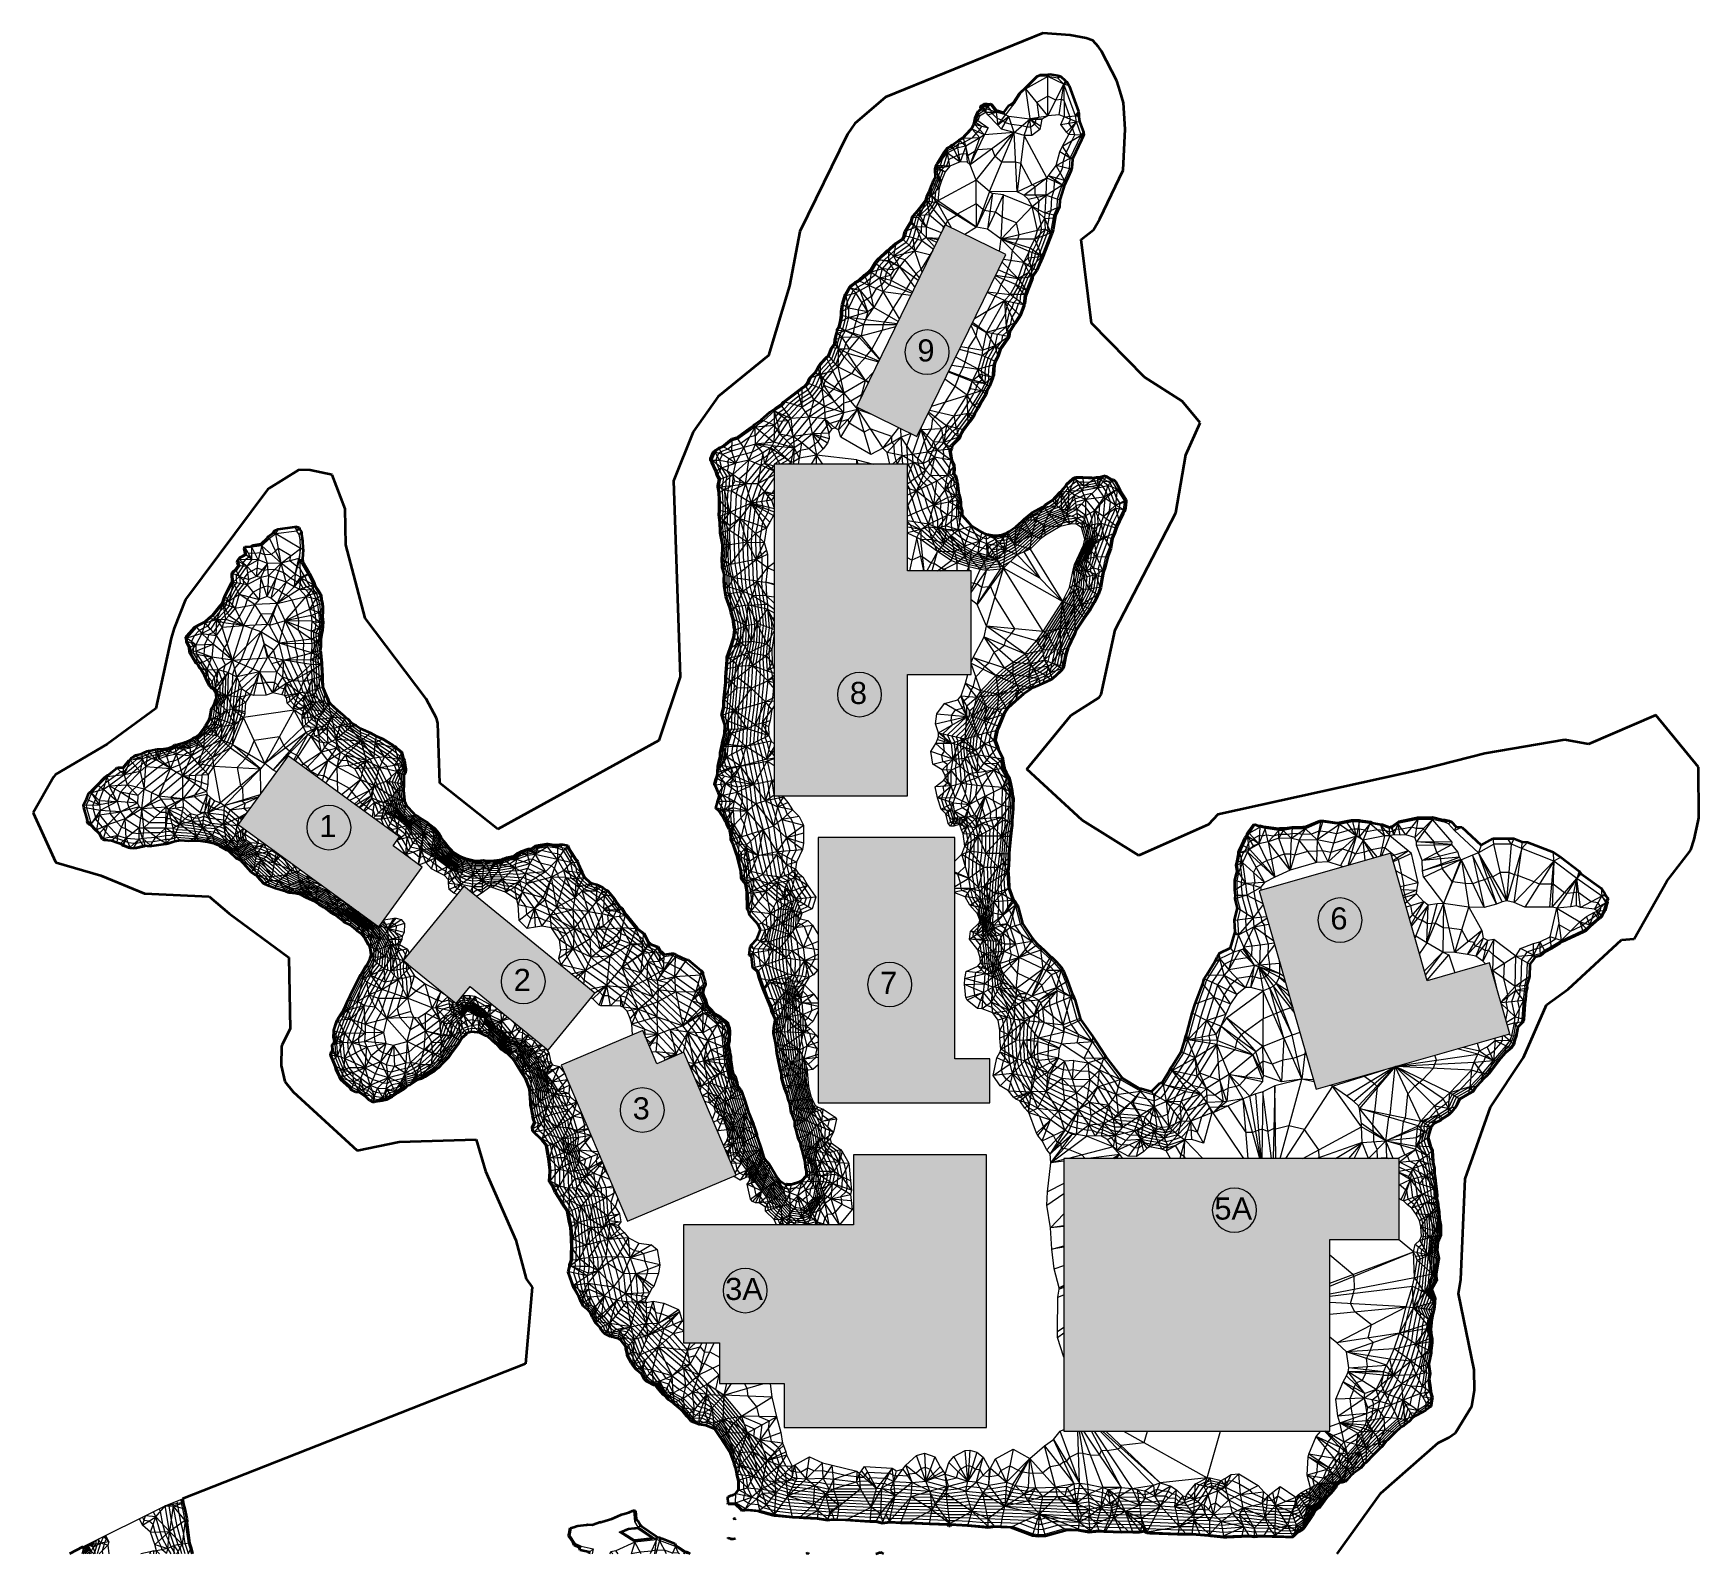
# Model space of a CAD drawing. Header units: millimetres. Extents: x -340184 to 563611, y -309449 to 515683.
import ezdxf

# ---------------------------------------------------------------- set-up
doc = ezdxf.new("R2010")
doc.units = ezdxf.units.MM
for name, color, linetype, lineweight in [('A-ANNO-NOTE', 131, 'Continuous', 9), ('A-DETL-GENF', 92, 'Continuous', 9), ('A-DETL-THIN', 151, 'Continuous', 9), ('C-TOPO', 7, 'Continuous', 9), ('C-TOPO-FOLD', 70, 'Continuous', 9), ('C-TOPO-MAJR', 7, 'Continuous', 35), ('C-TOPO-MINR', 7, 'Continuous', 9)]:
    doc.layers.add(name, color=color, linetype=linetype, lineweight=lineweight)
doc.styles.add('Arial', font='arial.ttf', dxfattribs={"height": 12000})

msp = doc.modelspace()

# ---------------------------------------------------------------- texts
at = {"layer": 'A-ANNO-NOTE', "char_height": 12000, "attachment_point": 1, "style": 'Arial'}
for s, insert, width in [('9', (139594, 349572), 11303.79), ('8', (102941, 163705), 11303.79), ('1', (-184970, 91520), 11303.79), ('6', (363720, 41324), 11303.79), ('2', (-79510, 7963), 11303.79), ('7', (119339, 6361), 11303.79), ('3', (-14924, -61753), 11303.79), ('5A', (300755, -116130), 25012.65), ('3A', (35248, -159743), 25012.65)]:
    msp.add_mtext(s, dxfattribs=dict(at, insert=insert, width=width))

# ---------------------------------------------------------------- blocks, each defined once
blk = doc.blocks.new('tag ten be - tag ten be-1891504-BỐ TRÍ PHAO BÈ PA3')
at = {"layer": 'A-ANNO-NOTE'}
for start, end in [(360, 180), (180, 360)]:
    blk.add_arc((0, 0), 4, start, end, dxfattribs=at)

# ---------------------------------------------------------------- hatches: boundary and pattern name
at = {"layer": 'A-DETL-GENF'}
for points in [[(139376, 296870), (187593, 395728), (154758, 411743), (106541, 312885), (128188, 302327)], [(68409, 101789), (134151, 101789), (134151, 167784), (168724, 167784), (168724, 224031), (134151, 224031), (134151, 281789), (61923, 281789), (61923, 101789)], [(-152609, 30803), (-129097, 63164), (-144958, 74687), (-141431, 79541), (-201895, 123470), (-228933, 86256), (-155761, 33093)], [(85665, -64811), (178855, -64811), (178855, -40811), (159885, -40811), (159885, 79189), (85665, 79189), (85665, -51149)], [(356031, -57427), (461121, -27293), (450095, 11158), (416307, 1469), (396461, 70680), (325159, 50235), (354231, -51149)], [(-60763, -36265), (-35436, -5302), (-106453, 52789), (-139377, 12539), (-110681, -10933), (-103087, -1648), (-66093, -31906)], [(-17712, -129008), (41200, -104001), (12886, -37296), (-1842, -43548), (-9473, -25571), (-53658, -44326), (-21259, -120653)], [(67299, -241041), (177171, -241041), (177171, -93041), (104939, -93041), (104939, -131025), (12644, -131025), (12644, -195043), (32159, -195043), (32159, -217041), (67299, -217041), (67299, -231959)], [(219028, -242914), (363495, -242914), (363495, -138915), (401135, -138915), (401135, -94915), (219028, -94915), (219028, -206129)]]:
    msp.add_hatch(color=8, dxfattribs=at).paths.add_polyline_path(points)

# ---------------------------------------------------------------- linework, layer by layer
at = {"layer": 'A-DETL-THIN'}
for p, q in [((154758, 411743), (106541, 312885)), ((187593, 395728), (154758, 411743)), ((139376, 296870), (187593, 395728)), ((106541, 312885), (139376, 296870)), ((61923, 281789), (61923, 101789)), ((134151, 281789), (61923, 281789)), ((134151, 224031), (134151, 281789)), ((168724, 224031), (134151, 224031)), ((168724, 167784), (168724, 224031)), ((134151, 101789), (134151, 167784)), ((134151, 167784), (168724, 167784)), ((-201895, 123470), (-228933, 86256)), ((-141431, 79541), (-201895, 123470)), ((61923, 101789), (134151, 101789)), ((-228933, 86256), (-152609, 30803)), ((-144958, 74687), (-141431, 79541)), ((-129097, 63164), (-144958, 74687)), ((159885, 79189), (85665, 79189)), ((85665, 79189), (85665, -64811)), ((159885, -40811), (159885, 79189)), ((396461, 70680), (325159, 50235)), ((416307, 1469), (396461, 70680)), ((-152609, 30803), (-129097, 63164)), ((-106453, 52789), (-139377, 12539)), ((-35436, -5302), (-106453, 52789)), ((325159, 50235), (356031, -57427)), ((-139377, 12539), (-110681, -10933)), ((450095, 11158), (416307, 1469)), ((461121, -27293), (450095, 11158)), ((-110681, -10933), (-103087, -1648)), ((-103087, -1648), (-60763, -36265)), ((-60763, -36265), (-35436, -5302)), ((-9473, -25571), (-53658, -44326)), ((-1842, -43548), (-9473, -25571)), ((356031, -57427), (461121, -27293)), ((-53658, -44326), (-17712, -129008)), ((12886, -37296), (-1842, -43548)), ((41200, -104001), (12886, -37296)), ((178855, -40811), (159885, -40811)), ((178855, -64811), (178855, -40811)), ((85665, -64811), (178855, -64811)), ((104939, -93041), (104939, -131025)), ((177171, -93041), (104939, -93041)), ((177171, -241041), (177171, -93041)), ((401135, -94915), (219028, -94915)), ((219028, -94915), (219028, -242914)), ((401135, -138915), (401135, -94915)), ((-17712, -129008), (41200, -104001)), ((104939, -131025), (12644, -131025)), ((12644, -131025), (12644, -195043)), ((363495, -242914), (363495, -138915)), ((363495, -138915), (401135, -138915)), ((12644, -195043), (32159, -195043)), ((32159, -195043), (32159, -217041)), ((32159, -217041), (67299, -217041)), ((67299, -217041), (67299, -241041)), ((67299, -241041), (177171, -241041)), ((219028, -242914), (363495, -242914))]:
    msp.add_line(p, q, dxfattribs=at)
at = {"layer": 'C-TOPO', "lineweight": 35}
for p, q in [((207681, 515683), (122289, 481083)), ((222481, 514714), (207681, 515683)), ((231167, 513125), (222481, 514714)), ((234800, 511847), (231167, 513125)), ((237904, 508382), (234800, 511847)), ((239514, 505932), (237904, 508382)), ((247823, 489862), (239514, 505932)), ((198263, 486179), (204165, 491990)), ((204165, 491990), (204490, 492312)), ((204490, 492312), (205611, 492721)), ((205611, 492721), (206338, 493239)), ((206338, 493239), (209760, 493223)), ((209760, 493223), (211517, 493555)), ((211517, 493555), (215814, 492751)), ((215814, 492751), (217296, 492463)), ((217296, 492463), (219951, 489879)), ((219951, 489879), (220676, 489436)), ((220676, 489436), (222002, 487140)), ((249719, 484079), (247823, 489862)), ((122289, 481083), (105687, 466766)), ((192022, 478358), (194838, 482763)), ((194838, 482763), (195515, 483580)), ((195515, 483580), (198030, 485899)), ((198030, 485899), (198263, 486179)), ((222002, 487140), (227110, 473317)), ((251375, 477886), (249719, 484079)), ((170487, 466829), (171223, 470537)), ((171223, 470537), (171412, 470947)), ((171412, 470947), (171631, 471396)), ((171631, 471396), (172635, 473391)), ((172635, 473391), (174072, 474315)), ((173859, 475899), (174239, 476352)), ((174072, 474315), (173859, 475899)), ((174239, 476352), (174626, 476588)), ((174626, 476588), (176111, 477635)), ((176111, 477635), (178587, 477309)), ((178587, 477309), (179259, 477471)), ((179259, 477471), (179905, 477150)), ((179905, 477150), (182434, 473952)), ((182434, 473952), (186515, 472733)), ((186515, 472733), (189476, 476757)), ((189476, 476757), (190372, 476959)), ((190372, 476959), (191297, 477521)), ((191297, 477521), (192022, 478358)), ((227110, 473317), (227285, 472036)), ((227285, 472036), (227299, 470350)), ((227299, 470350), (227652, 467769)), ((252300, 463716), (251375, 477886)), ((101662, 460935), (75805, 408127)), ((105687, 466766), (101662, 460935)), ((165410, 460177), (169080, 464204)), ((169080, 464204), (170191, 466301)), ((170191, 466301), (170487, 466829)), ((227652, 467769), (229695, 462001)), ((229695, 462001), (229850, 460577)), ((251366, 441399), (252300, 463716)), ((153760, 450719), (155707, 453337)), ((155707, 453337), (157156, 454012)), ((157156, 454012), (157931, 454798)), ((157931, 454798), (158703, 455173)), ((158703, 455173), (161380, 457143)), ((161380, 457143), (162102, 457605)), ((162102, 457605), (162384, 457825)), ((162384, 457825), (164452, 459068)), ((164452, 459068), (165410, 460177)), ((228642, 457829), (223925, 447863)), ((229502, 459799), (228642, 457829)), ((229850, 460577), (229502, 459799)), ((149301, 442153), (149856, 443999)), ((149856, 443999), (150141, 444578)), ((150141, 444578), (153760, 450719)), ((223794, 447282), (223471, 442586)), ((223925, 447863), (223794, 447282)), ((146996, 432516), (147945, 434701)), ((147945, 434701), (148282, 435726)), ((148282, 435726), (149355, 437651)), ((149194, 441619), (149205, 441741)), ((149355, 437651), (149194, 441619)), ((149205, 441741), (149301, 442153)), ((220232, 434816), (219202, 432954)), ((220676, 435910), (220232, 434816)), ((222882, 440890), (220676, 435910)), ((223471, 442586), (222882, 440890)), ((238542, 415037), (251366, 441399)), ((141029, 421090), (144223, 425191)), ((144223, 425191), (144943, 427602)), ((144943, 427602), (146069, 429663)), ((146069, 429663), (146996, 432516)), ((216905, 425378), (216662, 421533)), ((218868, 431555), (216905, 425378)), ((219202, 432954), (218868, 431555)), ((136184, 413805), (136710, 415850)), ((136710, 415850), (137020, 416297)), ((137020, 416297), (138842, 418251)), ((138842, 418251), (141029, 421090)), ((214520, 416756), (214448, 415591)), ((216662, 421533), (214520, 416756)), ((75805, 408127), (70204, 378673)), ((132251, 405812), (132876, 408156)), ((132876, 408156), (135551, 412733)), ((135551, 412733), (136184, 413805)), ((212509, 406787), (207838, 394739)), ((212706, 407163), (212509, 406787)), ((212853, 407584), (212706, 407163)), ((213288, 409039), (212853, 407584)), ((214448, 415591), (213288, 409039)), ((228396, 403860), (235100, 409042)), ((235100, 409042), (238542, 415037)), ((123104, 397570), (123768, 398055)), ((123768, 398055), (125016, 399182)), ((125016, 399182), (127961, 401855)), ((127961, 401855), (131362, 404202)), ((131362, 404202), (132251, 405812)), ((234012, 358357), (228396, 403860)), ((114419, 387544), (116531, 391199)), ((116531, 391199), (117944, 392848)), ((117944, 392848), (117984, 392986)), ((117984, 392986), (122021, 396554)), ((122021, 396554), (123104, 397570)), ((207435, 393868), (204491, 386869)), ((207838, 394739), (207435, 393868)), ((103442, 378772), (105615, 380520)), ((105615, 380520), (107569, 381591)), ((107569, 381591), (110972, 384529)), ((110972, 384529), (113516, 386528)), ((113516, 386528), (114419, 387544)), ((201898, 382069), (199606, 376154)), ((202015, 383021), (201898, 382069)), ((202121, 383453), (202015, 383021)), ((204491, 386869), (202121, 383453)), ((70204, 378673), (58805, 340789)), ((98806, 368513), (100065, 372669)), ((100065, 372669), (100392, 373929)), ((100392, 373929), (102587, 377729)), ((102587, 377729), (102883, 378159)), ((102883, 378159), (103442, 378772)), ((198455, 373174), (197952, 368930)), ((199130, 374995), (198455, 373174)), ((199606, 376154), (199130, 374995)), ((97745, 359074), (98283, 362696)), ((98247, 364717), (98806, 368513)), ((98283, 362696), (98247, 364717)), ((195305, 362156), (192897, 358435)), ((195825, 363052), (195305, 362156)), ((197505, 367702), (195825, 363052)), ((197523, 368258), (197505, 367702)), ((197952, 368930), (197523, 368258)), ((95067, 349961), (95776, 352889)), ((95776, 352889), (95811, 353056)), ((95811, 353056), (95992, 354651)), ((95983, 355183), (96980, 356180)), ((95992, 354651), (95983, 355183)), ((96980, 356180), (97745, 359074)), ((189669, 352840), (189349, 350756)), ((189777, 353661), (189669, 352840)), ((192509, 358040), (189777, 353661)), ((192629, 358247), (192509, 358040)), ((192897, 358435), (192629, 358247)), ((262944, 329049), (234012, 358357)), ((91322, 340802), (92930, 345053)), ((92930, 345053), (94626, 347185)), ((94626, 347185), (94877, 349456)), ((94877, 349456), (95067, 349961)), ((184628, 344043), (183529, 340304)), ((188419, 349431), (184628, 344043)), ((189349, 350756), (188419, 349431)), ((58805, 340789), (31446, 318651)), ((85566, 334393), (87089, 336498)), ((87089, 336498), (90090, 339792)), ((90090, 339792), (91322, 340802)), ((181448, 335686), (181035, 330353)), ((182040, 337644), (181448, 335686)), ((183529, 340304), (182040, 337644)), ((78664, 324478), (79906, 326051)), ((79906, 326051), (81015, 328485)), ((81015, 328485), (83897, 331450)), ((83897, 331450), (85566, 334393)), ((180317, 328122), (178700, 324079)), ((180455, 328449), (180317, 328122)), ((180625, 328869), (180455, 328449)), ((181035, 330353), (180625, 328869)), ((283351, 316130), (262944, 329049)), ((31446, 318651), (17909, 299376)), ((67019, 315762), (74800, 321650)), ((74800, 321650), (76991, 323428)), ((76991, 323428), (78664, 324478)), ((176839, 319574), (174094, 315015)), ((177423, 321880), (176839, 319574)), ((178700, 324079), (177423, 321880)), ((54902, 305893), (59744, 310232)), ((59744, 310232), (62388, 312023)), ((62388, 312023), (65452, 314093)), ((65452, 314093), (67019, 315762)), ((169993, 307516), (168827, 305719)), ((170821, 309322), (169993, 307516)), ((172501, 312214), (170821, 309322)), ((174094, 315015), (172501, 312214)), ((292977, 304280), (283351, 316130)), ((17909, 299376), (7247, 272826)), ((41565, 296369), (49027, 301729)), ((49027, 301729), (50609, 302749)), ((50609, 302749), (51265, 303289)), ((51265, 303289), (54902, 305893)), ((164755, 300502), (163041, 297231)), ((167221, 303710), (164755, 300502)), ((168827, 305719), (167221, 303710)), ((285238, 286976), (292977, 304280)), ((28850, 288425), (30007, 289365)), ((30007, 289365), (31789, 290721)), ((31789, 290721), (33766, 291458)), ((33766, 291458), (38888, 295600)), ((38888, 295600), (41565, 296369)), ((158231, 290551), (157524, 288796)), ((158441, 291767), (158231, 290551)), ((162459, 295869), (158441, 291767)), ((163041, 297231), (162459, 295869)), ((27339, 284331), (27412, 284951)), ((27372, 283928), (27339, 284331)), ((28106, 282567), (27372, 283928)), ((27412, 284951), (28850, 288425)), ((30176, 277834), (28106, 282567)), ((157524, 288796), (158383, 284086)), ((158383, 284086), (159499, 281234)), ((159499, 281234), (159594, 280677)), ((159594, 280677), (159701, 279727)), ((279806, 255375), (285238, 286976)), ((-196113, 278702), (-212304, 268694)), ((-189851, 278646), (-196113, 278702)), ((-178048, 276004), (-189851, 278646)), ((-170857, 257585), (-178048, 276004)), ((7247, 272826), (10847, 166469)), ((30941, 275471), (30176, 277834)), ((32080, 273593), (30941, 275471)), ((31383, 270075), (32080, 273593)), ((159701, 279727), (159533, 276404)), ((159533, 276404), (160494, 275519)), ((160494, 275519), (161237, 272369)), ((161237, 272369), (161407, 271365)), ((161407, 271365), (161469, 270754)), ((220544, 270931), (224003, 273987)), ((224003, 273987), (224685, 274360)), ((224685, 274360), (225019, 274643)), ((225019, 274643), (225786, 274809)), ((225786, 274809), (229477, 274823)), ((229477, 274823), (234108, 274591)), ((234108, 274591), (235073, 274479)), ((235073, 274479), (236786, 274802)), ((236786, 274802), (238445, 274764)), ((238445, 274764), (241555, 275674)), ((241555, 275674), (242020, 275343)), ((242020, 275343), (244940, 273610)), ((244940, 273610), (246074, 273452)), ((246074, 273452), (247074, 272407)), ((247074, 272407), (249145, 268903)), ((-212871, 268250), (-257662, 208343)), ((-212304, 268694), (-212871, 268250)), ((31241, 269542), (31383, 270075)), ((31488, 268582), (31241, 269542)), ((31892, 266276), (31488, 268582)), ((32055, 262629), (31892, 266276)), ((32118, 256874), (32055, 262629)), ((161469, 270754), (161524, 270338)), ((161524, 270338), (162156, 265737)), ((162156, 265737), (162485, 264866)), ((162485, 264866), (162950, 262556)), ((162950, 262556), (163073, 261999)), ((209014, 259775), (212890, 262369)), ((212890, 262369), (214630, 264065)), ((214630, 264065), (217113, 266892)), ((217113, 266892), (217633, 267188)), ((217633, 267188), (220302, 270342)), ((220302, 270342), (220544, 270931)), ((249145, 268903), (249734, 267542)), ((249734, 267542), (252897, 262548)), ((252897, 262548), (252964, 261324)), ((-170633, 238049), (-170857, 257585)), ((31890, 254211), (32118, 256874)), ((31967, 253494), (31890, 254211)), ((31987, 253354), (31967, 253494)), ((32020, 253111), (31987, 253354)), ((32038, 252900), (32020, 253111)), ((163073, 261999), (163115, 261834)), ((163115, 261834), (163214, 261240)), ((163214, 261240), (163218, 258849)), ((163218, 258849), (163874, 256580)), ((163874, 256580), (163860, 254156)), ((163860, 254156), (168070, 249502)), ((197624, 251994), (201496, 255321)), ((201496, 255321), (201698, 255474)), ((201698, 255474), (207644, 258661)), ((207644, 258661), (208263, 258975)), ((208263, 258975), (208337, 259064)), ((208337, 259064), (209014, 259775)), ((246925, 191863), (279806, 255375)), ((251266, 254934), (249292, 250755)), ((252041, 256242), (251266, 254934)), ((252144, 256454), (252041, 256242)), ((252333, 257203), (252144, 256454)), ((252513, 258231), (252333, 257203)), ((252964, 261324), (252513, 258231)), ((-212639, 242544), (-209939, 244568)), ((-209939, 244568), (-209578, 245327)), ((-209578, 245327), (-209369, 245615)), ((-209369, 245615), (-207374, 246660)), ((-207374, 246660), (-198203, 247890)), ((-198203, 247890), (-197759, 248094)), ((-197759, 248094), (-195959, 247472)), ((-195959, 247472), (-195759, 246628)), ((-195759, 246628), (-194712, 245100)), ((-194712, 245100), (-194699, 243841)), ((32411, 249962), (32038, 252900)), ((32582, 245218), (32411, 249962)), ((32661, 244597), (32582, 245218)), ((33842, 238309), (32661, 244597)), ((168070, 249502), (168649, 248716)), ((168649, 248716), (169187, 248274)), ((169187, 248274), (173937, 245325)), ((173937, 245325), (175281, 244609)), ((175281, 244609), (177180, 243867)), ((185188, 243489), (187829, 244450)), ((187829, 244450), (188325, 244700)), ((188325, 244700), (189347, 245349)), ((189347, 245349), (193013, 247899)), ((193013, 247899), (196374, 250914)), ((196374, 250914), (196878, 251346)), ((196878, 251346), (197083, 251519)), ((197083, 251519), (197314, 251736)), ((197314, 251736), (197624, 251994)), ((246781, 244451), (245516, 241443)), ((247622, 247034), (246781, 244451)), ((247957, 247998), (247622, 247034)), ((249292, 250755), (247957, 247998)), ((-225678, 236056), (-225657, 236448)), ((-225067, 232890), (-225678, 236056)), ((-225657, 236448), (-225515, 236726)), ((-225515, 236726), (-225313, 236927)), ((-225313, 236927), (-222366, 237232)), ((-222366, 237232), (-221847, 237594)), ((-221847, 237594), (-220898, 237979)), ((-220898, 237979), (-216614, 238525)), ((-216614, 238525), (-213218, 241711)), ((-213218, 241711), (-212639, 242544)), ((-194699, 243841), (-194303, 241524)), ((-194303, 241524), (-194171, 240500)), ((-194171, 240500), (-193974, 236084)), ((-193715, 235274), (-194107, 230451)), ((-193974, 236084), (-193715, 235274)), ((-160165, 198349), (-170633, 238049)), ((33406, 230234), (33810, 235547)), ((33810, 235547), (33842, 238309)), ((177180, 243867), (181249, 243204)), ((181249, 243204), (181894, 243114)), ((181894, 243114), (182501, 243055)), ((182501, 243055), (185188, 243489)), ((244595, 235970), (242959, 231648)), ((245516, 241443), (244595, 235970)), ((-230392, 224630), (-228810, 226904)), ((-229505, 228747), (-229448, 229117)), ((-228810, 226904), (-229505, 228747)), ((-229448, 229117), (-229129, 229678)), ((-229129, 229678), (-228679, 230538)), ((-228679, 230538), (-228183, 231114)), ((-228183, 231114), (-225067, 232890)), ((-194107, 230451), (-193939, 228878)), ((-193939, 228878), (-190369, 222648)), ((33694, 226423), (33406, 230234)), ((33715, 225790), (33694, 226423)), ((242959, 231648), (241573, 225702)), ((-236323, 210462), (-232605, 217535)), ((-232605, 217535), (-232463, 217895)), ((-232463, 217895), (-232273, 218183)), ((-232407, 221939), (-232289, 222803)), ((-232273, 218183), (-232407, 221939)), ((-232289, 222803), (-231914, 223463)), ((-231914, 223463), (-230392, 224630)), ((-190369, 222648), (-190171, 222407)), ((-190171, 222407), (-187982, 217932)), ((-187982, 217932), (-187241, 215900)), ((34669, 222246), (33715, 225790)), ((34649, 218776), (34669, 222246)), ((34828, 215457), (34649, 218776)), ((240031, 220367), (239302, 215783)), ((240656, 223188), (240031, 220367)), ((241573, 225702), (240656, 223188)), ((-257662, 208343), (-263778, 192806)), ((-237579, 206638), (-236943, 208314)), ((-236943, 208314), (-236323, 210462)), ((-187241, 215900), (-185227, 213010)), ((-185227, 213010), (-184385, 211513)), ((-184385, 211513), (-183898, 210319)), ((-183898, 210319), (-183619, 207411)), ((34884, 214372), (34828, 215457)), ((35238, 212162), (34884, 214372)), ((35681, 209871), (35238, 212162)), ((37864, 203921), (35681, 209871)), ((237367, 210142), (235639, 206846)), ((237813, 211162), (237367, 210142)), ((239070, 214800), (237813, 211162)), ((239302, 215783), (239070, 214800)), ((-244865, 198219), (-242985, 199982)), ((-242985, 199982), (-238693, 205204)), ((-238693, 205204), (-237579, 206638)), ((-183619, 207411), (-183259, 206212)), ((-183259, 206212), (-182986, 204455)), ((-183079, 201830), (-183215, 199187)), ((-183215, 199187), (-182890, 195963)), ((-182986, 204455), (-183079, 201830)), ((38143, 202693), (37864, 203921)), ((38444, 201320), (38143, 202693)), ((39435, 197891), (38444, 201320)), ((231132, 199792), (230284, 198374)), ((233495, 203020), (231132, 199792)), ((235639, 206846), (233495, 203020)), ((-263778, 192806), (-265420, 187452)), ((-256899, 188691), (-252620, 193468)), ((-252620, 193468), (-251896, 193768)), ((-251896, 193768), (-250780, 194405)), ((-250780, 194405), (-247119, 196293)), ((-247119, 196293), (-244865, 198219)), ((-183320, 191815), (-183768, 189284)), ((-183049, 193626), (-183320, 191815)), ((-182890, 195963), (-183089, 194212)), ((-183089, 194212), (-183049, 193626)), ((-126955, 154493), (-160165, 198349)), ((40062, 193416), (39435, 197891)), ((39873, 187816), (40273, 191928)), ((40286, 192142), (40062, 193416)), ((40273, 191928), (40286, 192142)), ((224959, 189836), (222981, 185669)), ((225678, 191361), (224959, 189836)), ((226015, 191856), (225678, 191361)), ((230284, 198374), (226015, 191856)), ((239295, 156835), (246925, 191863)), ((-265420, 187452), (-273672, 149305)), ((-257411, 187815), (-257380, 188044)), ((-257224, 187327), (-257411, 187815)), ((-257380, 188044), (-257123, 188490)), ((-257025, 185875), (-257224, 187327)), ((-257123, 188490), (-256899, 188691)), ((-256967, 185343), (-257025, 185875)), ((-256941, 184921), (-256967, 185343)), ((-255526, 182316), (-256941, 184921)), ((-255439, 179938), (-255526, 182316)), ((-184222, 182755), (-184555, 180585)), ((-184108, 186655), (-184222, 182755)), ((-183809, 188947), (-184108, 186655)), ((-183768, 189284), (-183809, 188947)), ((36266, 177120), (37829, 181709)), ((37829, 181709), (39873, 187816)), ((221346, 182219), (220161, 177814)), ((222981, 185669), (221346, 182219)), ((-255209, 179595), (-255439, 179938)), ((-254793, 178686), (-255209, 179595)), ((-254452, 178122), (-254793, 178686)), ((-251935, 173847), (-254452, 178122)), ((-251120, 173081), (-251935, 173847)), ((-250117, 171547), (-251120, 173081)), ((-184555, 180585), (-184225, 179827)), ((-184225, 179827), (-183977, 177299)), ((-183977, 177299), (-183922, 176504)), ((-183922, 176504), (-183851, 176173)), ((-183851, 176173), (-183680, 173407)), ((-183680, 173407), (-183601, 173053)), ((-183601, 173053), (-183287, 166855)), ((35847, 170881), (35964, 173201)), ((35964, 173201), (36150, 175912)), ((36150, 175912), (36266, 177120)), ((219081, 172125), (218897, 171585)), ((220161, 177814), (219081, 172125)), ((-249313, 170516), (-250117, 171547)), ((-247308, 167119), (-249313, 170516)), ((-246569, 165464), (-247308, 167119)), ((-244826, 161781), (-246569, 165464)), ((-183287, 166855), (-183179, 165610)), ((-183179, 165610), (-182992, 160857)), ((10847, 166469), (-769, 131954)), ((34525, 155057), (35423, 163368)), ((35423, 163368), (35430, 166293)), ((35430, 166293), (35847, 170881)), ((207651, 162856), (206134, 162167)), ((211969, 164761), (207651, 162856)), ((212888, 165326), (211969, 164761)), ((217251, 169379), (212888, 165326)), ((218003, 170031), (217251, 169379)), ((218620, 170742), (218003, 170031)), ((218897, 171585), (218620, 170742)), ((-244329, 161360), (-244826, 161781)), ((-243333, 160127), (-244329, 161360)), ((-242169, 159345), (-243333, 160127)), ((-241545, 158379), (-242169, 159345)), ((-241873, 151896), (-241246, 153702)), ((-241080, 157746), (-241545, 158379)), ((-241246, 153702), (-241158, 154073)), ((-241158, 154073), (-241033, 154202)), ((-240947, 157205), (-241080, 157746)), ((-241033, 154202), (-240855, 155822)), ((-240867, 156129), (-240947, 157205)), ((-240855, 155822), (-240867, 156129)), ((-182992, 160857), (-181775, 157755)), ((-181775, 157755), (-180177, 154056)), ((-180177, 154056), (-179749, 152991)), ((-121286, 144035), (-126955, 154493)), ((34414, 153475), (34478, 154722)), ((34478, 154722), (34525, 155057)), ((197145, 156963), (192771, 153247)), ((201222, 159784), (197145, 156963)), ((202341, 160392), (201222, 159784)), ((206134, 162167), (202341, 160392)), ((222850, 145390), (238311, 155143)), ((238311, 155143), (239295, 156835)), ((-273672, 149305), (-300062, 129962)), ((-244444, 144163), (-243522, 149266)), ((-243522, 149266), (-243191, 149645)), ((-243191, 149645), (-242969, 149785)), ((-242969, 149785), (-241873, 151896)), ((-179749, 152991), (-179459, 152428)), ((-179459, 152428), (-178687, 151674)), ((-178687, 151674), (-174878, 148116)), ((-174878, 148116), (-171219, 145118)), ((-171219, 145118), (-170387, 144421)), ((33375, 145807), (33502, 146553)), ((33446, 145416), (33375, 145807)), ((33618, 144928), (33446, 145416)), ((33502, 146553), (34395, 149917)), ((33819, 144270), (33618, 144928)), ((34395, 149917), (34414, 153475)), ((186461, 145665), (186041, 144351)), ((188121, 148529), (186461, 145665)), ((188614, 149363), (188121, 148529)), ((192771, 153247), (188614, 149363)), ((198908, 116294), (222850, 145390)), ((540439, 145632), (503834, 129816)), ((563575, 117322), (540439, 145632)), ((-249955, 135384), (-247734, 138157)), ((-247734, 138157), (-247348, 138876)), ((-247348, 138876), (-246863, 139606)), ((-246863, 139606), (-244736, 143325)), ((-244736, 143325), (-244444, 144163)), ((-170387, 144421), (-169500, 143577)), ((-169500, 143577), (-167357, 141210)), ((-167357, 141210), (-166332, 140675)), ((-166332, 140675), (-165011, 140048)), ((-165011, 140048), (-162680, 138361)), ((-162680, 138361), (-157226, 136081)), ((-157226, 136081), (-153973, 134313)), ((-120649, 141233), (-121286, 144035)), ((-119641, 108699), (-120649, 141233)), ((35027, 140416), (33819, 144270)), ((34873, 136787), (35032, 138689)), ((34922, 135287), (34873, 136787)), ((35032, 138689), (35027, 140416)), ((183028, 137502), (182239, 133221)), ((183916, 139496), (183028, 137502)), ((186041, 144351), (183916, 139496)), ((-300062, 129962), (-328175, 113386)), ((-277170, 126240), (-273944, 127030)), ((-273944, 127030), (-272812, 127147)), ((-272812, 127147), (-272696, 127160)), ((-272696, 127160), (-272623, 127181)), ((-272623, 127181), (-270789, 127148)), ((-270789, 127148), (-270490, 127256)), ((-270490, 127256), (-267071, 127713)), ((-267071, 127713), (-264619, 128689)), ((-264619, 128689), (-264152, 128923)), ((-264152, 128923), (-263564, 129454)), ((-263564, 129454), (-261864, 129626)), ((-261864, 129626), (-258869, 130669)), ((-258869, 130669), (-257906, 130888)), ((-257906, 130888), (-257105, 131176)), ((-257105, 131176), (-254975, 132107)), ((-254975, 132107), (-253882, 132598)), ((-253882, 132598), (-253342, 133123)), ((-253342, 133123), (-251425, 134124)), ((-251425, 134124), (-249955, 135384)), ((-153973, 134313), (-150423, 132815)), ((-150423, 132815), (-144786, 129246)), ((-144786, 129246), (-144103, 128784)), ((-144103, 128784), (-143411, 128396)), ((-143411, 128396), (-143059, 127991)), ((-143059, 127991), (-140201, 125465)), ((-769, 131954), (-88114, 83844)), ((32488, 125163), (33307, 128479)), ((33307, 128479), (33658, 130052)), ((33658, 130052), (33697, 130182)), ((33663, 130626), (34922, 135287)), ((33699, 130283), (33663, 130626)), ((33697, 130182), (33699, 130283)), ((182239, 133221), (181933, 131826)), ((181933, 131826), (183255, 128419)), ((183255, 128419), (183695, 127182)), ((183695, 127182), (183655, 126883)), ((183655, 126883), (185916, 122341)), ((490907, 132256), (447469, 124752)), ((503834, 129816), (490907, 132256)), ((-291491, 117224), (-288411, 120951)), ((-288411, 120951), (-287775, 121371)), ((-287775, 121371), (-287636, 121454)), ((-287636, 121454), (-286851, 122527)), ((-286851, 122527), (-285620, 123310)), ((-285620, 123310), (-285496, 123440)), ((-285496, 123440), (-285352, 123557)), ((-285352, 123557), (-284600, 123939)), ((-284600, 123939), (-281488, 124665)), ((-281488, 124665), (-280371, 125117)), ((-280371, 125117), (-278396, 126072)), ((-278396, 126072), (-277748, 126282)), ((-277748, 126282), (-277170, 126240)), ((-140201, 125465), (-139513, 122452)), ((-139513, 122452), (-138956, 121724)), ((-138956, 121724), (-138740, 121097)), ((-138740, 121097), (-138186, 117312)), ((31041, 114736), (31252, 117752)), ((31252, 117752), (32019, 121148)), ((32019, 121148), (32515, 123019)), ((32515, 123019), (32488, 125163)), ((185916, 122341), (185884, 121944)), ((185884, 121944), (186524, 118483)), ((186524, 118483), (186877, 116802)), ((447469, 124752), (414326, 116277)), ((-329184, 111916), (-340184, 92695)), ((-328175, 113386), (-329184, 111916)), ((-305482, 107717), (-301666, 111602)), ((-301666, 111602), (-300620, 112476)), ((-300620, 112476), (-299813, 113123)), ((-299813, 113123), (-295277, 116666)), ((-295277, 116666), (-294853, 116958)), ((-294853, 116958), (-293970, 117242)), ((-293970, 117242), (-291491, 117224)), ((-139068, 108515), (-139085, 107848)), ((-138228, 114396), (-139079, 112996)), ((-139079, 112996), (-139068, 108515)), ((-138084, 115878), (-138228, 114396)), ((-138186, 117312), (-138076, 116517)), ((-138076, 116517), (-138084, 115878)), ((-88114, 83844), (-119641, 108699)), ((29548, 108166), (30184, 110840)), ((30184, 110840), (30599, 111748)), ((30599, 111748), (31153, 113541)), ((31153, 113541), (31041, 114736)), ((186877, 116802), (187703, 115247)), ((187703, 115247), (187843, 114906)), ((187843, 114906), (189394, 111970)), ((189394, 111970), (189982, 109741)), ((189982, 109741), (190043, 109580)), ((190043, 109580), (190167, 109066)), ((190167, 109066), (191126, 104601)), ((228961, 88697), (198908, 116294)), ((414326, 116277), (302732, 91745)), ((563611, 89984), (563575, 117322)), ((-312952, 96844), (-311386, 99999)), ((-311386, 99999), (-310050, 103215)), ((-310050, 103215), (-309859, 103455)), ((-309859, 103455), (-308929, 104083)), ((-308929, 104083), (-308371, 104683)), ((-308371, 104683), (-305482, 107717)), ((-139085, 107848), (-139300, 104708)), ((-139300, 104708), (-138819, 99562)), ((-138819, 99562), (-138794, 99285)), ((29554, 107868), (29548, 108166)), ((30064, 107234), (29554, 107868)), ((31526, 103754), (30064, 107234)), ((31306, 99194), (32277, 101969)), ((31679, 103386), (31526, 103754)), ((31676, 103295), (31679, 103386)), ((32277, 101969), (31676, 103295)), ((191126, 104601), (191201, 103196)), ((191201, 103196), (191281, 102635)), ((191281, 102635), (191683, 100201)), ((191683, 100201), (191580, 96709)), ((-340184, 92695), (-328056, 66075)), ((-312832, 95577), (-312952, 96844)), ((-310775, 88721), (-312832, 95577)), ((-138794, 99285), (-138687, 98883)), ((-138687, 98883), (-138565, 98574)), ((-138565, 98574), (-137725, 96480)), ((-137725, 96480), (-133909, 92448)), ((-133909, 92448), (-133223, 91753)), ((-133223, 91753), (-130865, 90237)), ((30225, 95392), (31062, 98304)), ((30381, 94893), (30225, 95392)), ((31961, 93593), (30381, 94893)), ((31062, 98304), (31163, 98660)), ((31163, 98660), (31266, 99075)), ((31266, 99075), (31306, 99194)), ((33274, 91488), (31961, 93593)), ((33763, 90842), (33274, 91488)), ((33987, 90616), (33763, 90842)), ((35052, 88588), (33987, 90616)), ((191571, 94869), (191109, 88331)), ((191580, 96709), (191571, 94869)), ((302732, 91745), (297598, 86312)), ((-311012, 87863), (-310775, 88721)), ((-310407, 86709), (-311012, 87863)), ((-309329, 86140), (-310407, 86709)), ((-309103, 86064), (-309329, 86140)), ((-306338, 83094), (-309103, 86064)), ((-305859, 82776), (-306338, 83094)), ((-304320, 81247), (-305859, 82776)), ((-130865, 90237), (-130543, 89916)), ((-130543, 89916), (-130250, 89707)), ((-130250, 89707), (-126032, 87116)), ((-126032, 87116), (-122866, 84749)), ((-122866, 84749), (-121761, 83658)), ((-121761, 83658), (-121144, 82902)), ((-121144, 82902), (-120001, 81465)), ((-120001, 81465), (-119284, 80101)), ((35413, 87780), (35052, 88588)), ((36083, 86841), (35413, 87780)), ((36435, 85823), (36083, 86841)), ((37474, 83727), (36435, 85823)), ((37728, 83173), (37474, 83727)), ((37745, 82828), (37728, 83173)), ((38103, 81071), (37745, 82828)), ((190618, 83257), (190245, 79955)), ((191125, 85771), (190618, 83257)), ((191109, 88331), (191125, 85771)), ((259796, 69494), (228961, 88697)), ((297598, 86312), (259796, 69494)), ((318485, 81133), (318976, 81916)), ((318976, 81916), (319198, 82184)), ((319198, 82184), (321946, 86048)), ((321946, 86048), (322367, 86418)), ((322367, 86418), (324608, 85627)), ((324608, 85627), (325414, 85697)), ((325414, 85697), (327971, 84978)), ((327971, 84978), (328624, 85027)), ((328624, 85027), (335534, 84120)), ((335534, 84120), (336258, 84222)), ((336258, 84222), (337170, 84271)), ((337170, 84271), (339180, 84230)), ((339180, 84230), (342949, 84884)), ((342949, 84884), (348784, 84995)), ((348784, 84995), (350624, 85190)), ((350624, 85190), (358051, 88352)), ((358051, 88352), (358617, 88254)), ((358617, 88254), (359370, 88289)), ((359370, 88289), (359910, 88247)), ((359910, 88247), (367354, 87227)), ((367354, 87227), (368596, 87299)), ((368596, 87299), (372338, 88155)), ((372338, 88155), (375178, 88590)), ((375178, 88590), (376167, 88629)), ((376167, 88629), (379278, 88556)), ((379278, 88556), (380158, 88456)), ((380158, 88456), (385509, 87707)), ((385509, 87707), (386488, 87153)), ((386488, 87153), (391171, 86343)), ((391171, 86343), (392028, 86254)), ((392028, 86254), (395727, 84928)), ((395727, 84928), (396646, 85180)), ((396646, 85180), (397094, 85231)), ((397094, 85231), (399591, 87039)), ((399591, 87039), (400803, 87893)), ((400803, 87893), (409370, 89685)), ((409370, 89685), (410939, 90047)), ((410939, 90047), (412781, 90168)), ((412781, 90168), (419183, 90231)), ((419183, 90231), (424794, 88828)), ((424794, 88828), (425880, 88765)), ((425880, 88765), (428111, 88367)), ((428111, 88367), (429497, 87794)), ((429497, 87794), (432083, 84984)), ((432083, 84984), (435062, 84777)), ((435062, 84777), (445473, 75106)), ((561191, 78110), (563411, 88063)), ((563411, 88063), (563611, 89984)), ((-304030, 80816), (-304320, 81247)), ((-302605, 78215), (-304030, 80816)), ((-301810, 77846), (-302605, 78215)), ((-297786, 77362), (-301810, 77846)), ((-294749, 76290), (-297786, 77362)), ((-292996, 75735), (-294749, 76290)), ((-291978, 74999), (-292996, 75735)), ((-291219, 74721), (-291978, 74999)), ((-288528, 73547), (-291219, 74721)), ((-287595, 73476), (-288528, 73547)), ((-285688, 73342), (-287595, 73476)), ((-284171, 73410), (-285688, 73342)), ((-280214, 74431), (-284171, 73410)), ((-279464, 74632), (-280214, 74431)), ((-276904, 74269), (-279464, 74632)), ((-275992, 74481), (-276904, 74269)), ((-268423, 75602), (-275992, 74481)), ((-268002, 75659), (-268423, 75602)), ((-267156, 75824), (-268002, 75659)), ((-263443, 76987), (-267156, 75824)), ((-260567, 77578), (-263443, 76987)), ((-255849, 77275), (-260567, 77578)), ((-252988, 77501), (-255849, 77275)), ((-250500, 77428), (-252988, 77501)), ((-246767, 76832), (-250500, 77428)), ((-245386, 76761), (-246767, 76832)), ((-243179, 76103), (-245386, 76761)), ((-241982, 75927), (-243179, 76103)), ((-240039, 75032), (-241982, 75927)), ((-238999, 74306), (-240039, 75032)), ((-237561, 73702), (-238999, 74306)), ((-235307, 72360), (-237561, 73702)), ((-234234, 71913), (-235307, 72360)), ((-119284, 80101), (-119049, 79184)), ((-119049, 79184), (-117688, 77590)), ((-117688, 77590), (-117416, 77253)), ((-117416, 77253), (-116651, 76380)), ((-116651, 76380), (-114667, 73867)), ((-114667, 73867), (-113514, 72731)), ((-113514, 72731), (-112349, 71263)), ((-75252, 71886), (-72154, 72921)), ((-72154, 72921), (-72034, 72985)), ((-72034, 72985), (-71741, 73077)), ((-71741, 73077), (-69907, 73222)), ((-69907, 73222), (-68979, 73955)), ((-68979, 73955), (-67817, 74647)), ((-67817, 74647), (-66042, 75110)), ((-66042, 75110), (-61471, 75766)), ((-61471, 75766), (-60988, 75823)), ((-60988, 75823), (-58778, 75525)), ((-58778, 75525), (-56161, 75339)), ((-56161, 75339), (-54602, 75445)), ((-54602, 75445), (-53917, 75445)), ((-53917, 75445), (-52852, 75445)), ((-52852, 75445), (-50106, 74923)), ((-50106, 74923), (-49567, 73451)), ((-49567, 73451), (-47982, 70894)), ((38286, 78832), (38103, 81071)), ((38317, 78042), (38286, 78832)), ((39536, 75379), (38317, 78042)), ((41308, 70515), (39536, 75379)), ((189609, 72833), (189402, 70327)), ((190245, 79955), (189609, 72833)), ((314276, 72145), (315729, 75276)), ((315729, 75276), (317546, 79298)), ((317546, 79298), (317775, 79807)), ((317775, 79807), (318485, 81133)), ((445473, 75106), (452139, 78783)), ((452139, 78783), (459778, 78783)), ((459778, 78783), (463378, 78731)), ((463378, 78731), (467825, 76851)), ((467825, 76851), (470784, 76759)), ((470784, 76759), (484783, 71247)), ((558698, 71403), (559264, 72615)), ((559264, 72615), (561191, 78110)), ((-328056, 66075), (-327706, 65661)), ((-327706, 65661), (-303516, 58583)), ((-233799, 71489), (-234234, 71913)), ((-229953, 67885), (-233799, 71489)), ((-228658, 67355), (-229953, 67885)), ((-228405, 67125), (-228658, 67355)), ((-227231, 66242), (-228405, 67125)), ((-226153, 65041), (-227231, 66242)), ((-222005, 60396), (-226153, 65041)), ((-112349, 71263), (-109116, 69314)), ((-109116, 69314), (-108401, 69012)), ((-108401, 69012), (-105812, 67958)), ((-105812, 67958), (-105665, 67916)), ((-105665, 67916), (-105385, 67868)), ((-105385, 67868), (-101158, 66755)), ((-101158, 66755), (-100147, 66623)), ((-100147, 66623), (-97428, 66667)), ((-97428, 66667), (-95801, 66918)), ((-95801, 66918), (-94198, 66574)), ((-94198, 66574), (-90343, 66772)), ((-90343, 66772), (-90077, 66778)), ((-90077, 66778), (-89772, 66769)), ((-89772, 66769), (-88440, 66885)), ((-88440, 66885), (-87181, 67206)), ((-87181, 67206), (-86174, 67181)), ((-86174, 67181), (-85583, 67677)), ((-85583, 67677), (-84496, 67905)), ((-84496, 67905), (-83290, 68424)), ((-83290, 68424), (-79705, 69188)), ((-79705, 69188), (-77682, 70646)), ((-77682, 70646), (-76742, 71183)), ((-76742, 71183), (-75522, 71748)), ((-75522, 71748), (-75437, 71793)), ((-75437, 71793), (-75252, 71886)), ((-47982, 70894), (-45758, 67503)), ((-45758, 67503), (-44927, 66495)), ((-44927, 66495), (-44581, 66072)), ((-44581, 66072), (-44625, 65560)), ((-44625, 65560), (-42388, 60430)), ((41818, 69109), (41308, 70515)), ((42157, 67551), (41818, 69109)), ((43699, 61130), (42157, 67551)), ((189291, 64048), (188879, 60438)), ((189329, 68315), (189291, 64048)), ((189402, 70327), (189329, 68315)), ((312648, 64062), (313219, 66357)), ((313196, 60737), (312648, 64062)), ((313219, 66357), (313940, 70123)), ((313912, 70839), (313916, 71490)), ((313940, 70123), (313912, 70839)), ((313916, 71490), (314276, 72145)), ((484783, 71247), (488776, 68512)), ((488776, 68512), (498716, 61006)), ((546288, 55474), (558698, 71403)), ((-303516, 58583), (-279750, 48824)), ((-219500, 58851), (-222005, 60396)), ((-218955, 58470), (-219500, 58851)), ((-218259, 57722), (-218955, 58470)), ((-215188, 54310), (-218259, 57722)), ((-214485, 53866), (-215188, 54310)), ((-42388, 60430), (-42391, 60359)), ((-42391, 60359), (-42384, 60331)), ((-42384, 60331), (-42246, 60186)), ((-42246, 60186), (-40996, 57771)), ((-40996, 57771), (-37932, 54834)), ((-37932, 54834), (-37316, 54501)), ((-37316, 54501), (-34577, 53693)), ((44034, 57379), (43699, 61130)), ((44242, 56399), (44034, 57379)), ((44483, 56112), (44242, 56399)), ((46243, 53939), (44483, 56112)), ((188879, 60438), (188986, 59811)), ((188986, 59811), (189364, 52898)), ((311932, 56065), (312754, 59590)), ((311951, 50610), (311932, 56065)), ((312754, 59590), (313196, 60737)), ((498716, 61006), (499340, 60192)), ((499340, 60192), (499912, 59482)), ((499912, 59482), (510745, 51790)), ((528523, 24273), (546288, 55474)), ((-279750, 48824), (-244706, 47211)), ((-244706, 47211), (-233820, 38061)), ((-211939, 52839), (-214485, 53866)), ((-209231, 51744), (-211939, 52839)), ((-203142, 49946), (-209231, 51744)), ((-201428, 49151), (-203142, 49946)), ((-197727, 48762), (-201428, 49151)), ((-197023, 48694), (-197727, 48762)), ((-196472, 48583), (-197023, 48694)), ((-194710, 47923), (-196472, 48583)), ((-192244, 46687), (-194710, 47923)), ((-191505, 46377), (-192244, 46687)), ((-190935, 46108), (-191505, 46377)), ((-187956, 44712), (-190935, 46108)), ((-34577, 53693), (-33284, 53121)), ((-33284, 53121), (-32125, 52645)), ((-32125, 52645), (-31090, 52077)), ((-31090, 52077), (-29070, 50741)), ((-29070, 50741), (-28360, 50298)), ((-28360, 50298), (-26381, 48016)), ((-26381, 48016), (-24761, 45955)), ((-24761, 45955), (-23688, 44075)), ((47015, 49950), (46243, 53939)), ((46972, 49244), (47015, 49950)), ((47043, 48679), (46972, 49244)), ((47306, 41694), (47043, 48679)), ((189364, 52898), (189477, 51740)), ((189477, 51740), (189821, 50925)), ((189821, 50925), (191669, 45708)), ((191669, 45708), (192229, 44905)), ((312288, 48027), (311951, 50610)), ((312025, 45867), (312288, 48027)), ((313395, 40991), (312025, 45867)), ((510745, 51790), (512831, 48425)), ((512831, 48425), (512911, 47942)), ((512911, 47942), (514515, 46136)), ((514515, 46136), (513973, 44821)), ((-233820, 38061), (-201595, 14130)), ((-185157, 42795), (-187956, 44712)), ((-182461, 41264), (-185157, 42795)), ((-181889, 40817), (-182461, 41264)), ((-178843, 38617), (-181889, 40817)), ((-176615, 37241), (-178843, 38617)), ((-174768, 35879), (-176615, 37241)), ((-23688, 44075), (-23011, 43181)), ((-23011, 43181), (-22122, 42010)), ((-22122, 42010), (-20495, 40818)), ((-20495, 40818), (-20478, 40610)), ((-20478, 40610), (-18771, 37815)), ((-18771, 37815), (-18028, 37078)), ((-18028, 37078), (-13461, 31239)), ((47205, 40376), (47223, 41082)), ((48193, 38779), (47205, 40376)), ((47223, 41082), (47287, 41497)), ((47287, 41497), (47306, 41694)), ((48432, 37208), (48193, 38779)), ((53170, 32101), (48432, 37208)), ((192229, 44905), (192981, 43985)), ((192981, 43985), (193780, 42684)), ((193780, 42684), (194032, 42239)), ((194032, 42239), (194492, 40724)), ((194492, 40724), (196607, 32487)), ((311646, 34413), (313395, 40991)), ((511225, 36527), (509949, 35258)), ((511308, 36715), (511225, 36527)), ((512785, 39677), (511308, 36715)), ((513757, 42973), (512785, 39677)), ((514120, 43525), (513757, 42973)), ((513973, 44821), (514184, 43629)), ((514184, 43629), (514120, 43525)), ((-171877, 33664), (-174768, 35879)), ((-171428, 33297), (-171877, 33664)), ((-168041, 31584), (-171428, 33297)), ((-165057, 29116), (-168041, 31584)), ((-164115, 28149), (-165057, 29116)), ((-161913, 26652), (-164115, 28149)), ((-13461, 31239), (-13037, 31026)), ((-13037, 31026), (-12738, 30394)), ((-12738, 30394), (-12232, 29884)), ((-12232, 29884), (-8815, 27288)), ((-8815, 27288), (-6707, 23211)), ((52387, 24071), (54546, 29071)), ((54546, 29071), (53170, 32101)), ((196607, 32487), (201650, 24999)), ((312121, 27775), (311646, 34413)), ((311688, 26845), (312121, 27775)), ((500830, 27844), (491512, 23444)), ((502443, 28672), (500830, 27844)), ((503318, 29503), (502443, 28672)), ((504926, 31066), (503318, 29503)), ((505897, 31963), (504926, 31066)), ((509422, 35081), (505897, 31963)), ((509949, 35258), (509422, 35081)), ((-161812, 26533), (-161913, 26652)), ((-160529, 24962), (-161812, 26533)), ((-158308, 21070), (-160529, 24962)), ((-157545, 19809), (-158308, 21070)), ((-157444, 19359), (-157545, 19809)), ((-156778, 15616), (-157444, 19359)), ((-6707, 23211), (-5956, 22121)), ((-5956, 22121), (-5786, 21994)), ((-5786, 21994), (-4967, 21400)), ((-4967, 21400), (-1159, 19959)), ((-1159, 19959), (153, 17737)), ((48363, 15356), (48698, 18186)), ((48698, 18186), (48791, 19826)), ((48791, 19826), (49474, 20851)), ((49474, 20851), (52387, 24071)), ((201650, 24999), (202981, 23425)), ((202981, 23425), (204584, 21478)), ((204584, 21478), (206833, 19619)), ((206833, 19619), (208282, 18233)), ((208282, 18233), (212107, 14528)), ((303556, 16526), (309542, 19379)), ((309542, 19379), (311688, 26845)), ((483750, 18934), (480357, 17246)), ((488498, 21889), (483750, 18934)), ((489564, 22582), (488498, 21889)), ((491512, 23444), (489564, 22582)), ((492756, -3090), (521755, 23790)), ((521755, 23790), (528523, 24273)), ((-201595, 14130), (-200839, -24576)), ((-160190, 8622), (-158867, 10419)), ((-158867, 10419), (-157762, 12463)), ((-157762, 12463), (-156995, 14894)), ((-156995, 14894), (-156778, 15616)), ((153, 17737), (666, 17450)), ((666, 17450), (2295, 15706)), ((2295, 15706), (6076, 16262)), ((6076, 16262), (7308, 16293)), ((7308, 16293), (7428, 16224)), ((7428, 16224), (8675, 15472)), ((8675, 15472), (8929, 15398)), ((8929, 15398), (13663, 13265)), ((13663, 13265), (15266, 12812)), ((15266, 12812), (22029, 6989)), ((48584, 15233), (48363, 15356)), ((49087, 15106), (48584, 15233)), ((49563, 14719), (49087, 15106)), ((50286, 8252), (49563, 14719)), ((212107, 14528), (212808, 14179)), ((212808, 14179), (214885, 11985)), ((214885, 11985), (217744, 8637)), ((296707, 4634), (301113, 11675)), ((301113, 11675), (302372, 14225)), ((302372, 14225), (303556, 16526)), ((471906, 10412), (471714, 3812)), ((474514, 13793), (471906, 10412)), ((474725, 14308), (474514, 13793)), ((477690, 15037), (474725, 14308)), ((480357, 17246), (477690, 15037)), ((-168265, -6694), (-163747, 2478)), ((-163747, 2478), (-162453, 4817)), ((-162453, 4817), (-160190, 8622)), ((22029, 6989), (22943, 6517)), ((22943, 6517), (23165, 5757)), ((23165, 5757), (23249, 4842)), ((23249, 4842), (24498, 855)), ((24498, 855), (24568, -210)), ((52758, 6252), (50286, 8252)), ((53735, 2837), (52758, 6252)), ((55954, -3199), (53735, 2837)), ((217744, 8637), (218650, 7309)), ((218650, 7309), (219072, 6351)), ((219072, 6351), (221091, 1361)), ((221091, 1361), (223372, -5074)), ((294449, -155), (295255, 2485)), ((295255, 2485), (296707, 4634)), ((471714, 3812), (470274, -1125)), ((-169517, -9160), (-168265, -6694)), ((23886, -2032), (23083, -4687)), ((23083, -4687), (23378, -5051)), ((23378, -5051), (23331, -5653)), ((23331, -5653), (23802, -7031)), ((23802, -7031), (24709, -9040)), ((24012, -1772), (23886, -2032)), ((24678, -1119), (24012, -1772)), ((24568, -210), (24678, -1119)), ((56174, -3645), (55954, -3199)), ((57654, -7651), (56174, -3645)), ((60119, -13135), (57654, -7651)), ((223372, -5074), (224098, -6488)), ((224098, -6488), (225167, -9189)), ((290425, -11062), (294449, -155)), ((469580, -8681), (469389, -9641)), ((470005, -4307), (469580, -8681)), ((470527, -2285), (470005, -4307)), ((470274, -1125), (470527, -2285)), ((480928, -11506), (492756, -3090)), ((-175025, -19480), (-173657, -17230)), ((-173657, -17230), (-171796, -14560)), ((-171796, -14560), (-170694, -12037)), ((-170694, -12037), (-169517, -9160)), ((24709, -9040), (25381, -11167)), ((25381, -11167), (25634, -12194)), ((25634, -12194), (27900, -14260)), ((27900, -14260), (28259, -14710)), ((28259, -14710), (28472, -14943)), ((28472, -14943), (29566, -16253)), ((29566, -16253), (32703, -18129)), ((60563, -15676), (60119, -13135)), ((60941, -16161), (60563, -15676)), ((62193, -18963), (60941, -16161)), ((225167, -9189), (227927, -19000)), ((285778, -27143), (288811, -16166)), ((288811, -16166), (290425, -11062)), ((468478, -40108), (480928, -11506)), ((469224, -11286), (468664, -19406)), ((469389, -9641), (469224, -11286)), ((-200839, -24576), (-205130, -33064)), ((-177269, -29324), (-177170, -25834)), ((-177170, -25834), (-177089, -25335)), ((-177089, -25335), (-175578, -20794)), ((-175578, -20794), (-175275, -19944)), ((-175275, -19944), (-175168, -19741)), ((-175168, -19741), (-175025, -19480)), ((-104855, -26966), (-105319, -27622)), ((-103704, -26510), (-104855, -26966)), ((-102650, -26257), (-103704, -26510)), ((-99354, -26580), (-102650, -26257)), ((-98552, -26461), (-99354, -26580)), ((-94542, -28352), (-98552, -26461)), ((32703, -18129), (33052, -18364)), ((33052, -18364), (33742, -18896)), ((33742, -18896), (35709, -20340)), ((35709, -20340), (36502, -21016)), ((36502, -21016), (37170, -22873)), ((37170, -22873), (37660, -24227)), ((37660, -24227), (37816, -25704)), ((37900, -26227), (37670, -30573)), ((37816, -25704), (37900, -26227)), ((61482, -26967), (61522, -26386)), ((62544, -32042), (61482, -26967)), ((61522, -26386), (61685, -24034)), ((61685, -24034), (62380, -20162)), ((62348, -20028), (62193, -18963)), ((62380, -20162), (62348, -20028)), ((227927, -19000), (228226, -19630)), ((228226, -19630), (234565, -28605)), ((465546, -23675), (464586, -28640)), ((468478, -20656), (465546, -23675)), ((468664, -19406), (468478, -20656)), ((-205553, -34265), (-205627, -44529)), ((-205130, -33064), (-205553, -34265)), ((-178619, -37269), (-177848, -35962)), ((-178068, -33334), (-177054, -32303)), ((-177848, -35962), (-178068, -33334)), ((-177210, -29598), (-177269, -29324)), ((-177096, -29866), (-177210, -29598)), ((-176801, -31208), (-177096, -29866)), ((-177054, -32303), (-176879, -31820)), ((-176879, -31820), (-176801, -31208)), ((-109688, -32964), (-112439, -36642)), ((-108569, -31179), (-109688, -32964)), ((-107588, -29730), (-108569, -31179)), ((-105319, -27622), (-107588, -29730)), ((-93431, -28799), (-94542, -28352)), ((-89125, -32676), (-93431, -28799)), ((-88398, -33314), (-89125, -32676)), ((-88263, -33413), (-88398, -33314)), ((-88018, -33615), (-88263, -33413)), ((-86191, -35743), (-88018, -33615)), ((-84536, -37014), (-86191, -35743)), ((37713, -30867), (37137, -33417)), ((37137, -33417), (37892, -36915)), ((37670, -30573), (37713, -30867)), ((62786, -33240), (62544, -32042)), ((62913, -34381), (62786, -33240)), ((63303, -37832), (62913, -34381)), ((234565, -28605), (236739, -31904)), ((236739, -31904), (241564, -39083)), ((282665, -37127), (284548, -31435)), ((284548, -31435), (285117, -29202)), ((285117, -29202), (285778, -27143)), ((461939, -34974), (458838, -37596)), ((463286, -33021), (461939, -34974)), ((463798, -30483), (463286, -33021)), ((464586, -28640), (463798, -30483)), ((-205627, -44529), (-203639, -53197)), ((-178940, -38923), (-178619, -37269)), ((-177644, -41813), (-178940, -38923)), ((-176401, -44951), (-177644, -41813)), ((-175759, -46784), (-176401, -44951)), ((-117720, -42974), (-120417, -45942)), ((-114851, -40072), (-117720, -42974)), ((-113768, -38452), (-114851, -40072)), ((-112439, -36642), (-113768, -38452)), ((-83065, -37758), (-84536, -37014)), ((-81678, -39152), (-83065, -37758)), ((-79897, -40806), (-81678, -39152)), ((-79089, -42070), (-79897, -40806)), ((-78462, -43112), (-79089, -42070)), ((-77336, -44884), (-78462, -43112)), ((-76001, -47130), (-77336, -44884)), ((37892, -36915), (38006, -38291)), ((38006, -38291), (38387, -39562)), ((38387, -39562), (38447, -41851)), ((38447, -41851), (38718, -43783)), ((38718, -43783), (38729, -43973)), ((38729, -43973), (38734, -44136)), ((38734, -44136), (38789, -44318)), ((38789, -44318), (38904, -44766)), ((38904, -44766), (39350, -47613)), ((63819, -40347), (63303, -37832)), ((64978, -45644), (63819, -40347)), ((241564, -39083), (242368, -40552)), ((242368, -40552), (250460, -50920)), ((277125, -45776), (277855, -44817)), ((277855, -44817), (282665, -37127)), ((454735, -42388), (450334, -48242)), ((450578, -67039), (468478, -40108)), ((456087, -40785), (454735, -42388)), ((458838, -37596), (456087, -40785)), ((-203639, -53197), (-199094, -58879)), ((-174020, -50646), (-175759, -46784)), ((-173824, -51209), (-174020, -50646)), ((-173359, -52361), (-173824, -51209)), ((-168321, -56673), (-173359, -52361)), ((-131438, -52233), (-135786, -55104)), ((-129675, -51797), (-131438, -52233)), ((-128990, -51382), (-129675, -51797)), ((-128042, -50920), (-128990, -51382)), ((-127466, -50582), (-128042, -50920)), ((-124995, -49038), (-127466, -50582)), ((-122362, -47326), (-124995, -49038)), ((-120417, -45942), (-122362, -47326)), ((-75479, -48161), (-76001, -47130)), ((-73027, -51822), (-75479, -48161)), ((-71159, -56719), (-73027, -51822)), ((39350, -47613), (39577, -48798)), ((39577, -48798), (40685, -50316)), ((40685, -50316), (40976, -50879)), ((40976, -50879), (41078, -51223)), ((41078, -51223), (41509, -52779)), ((41509, -52779), (41823, -53794)), ((41823, -53794), (41887, -55269)), ((65320, -47346), (64978, -45644)), ((65506, -47788), (65320, -47346)), ((65806, -49172), (65506, -47788)), ((65920, -51331), (65806, -49172)), ((66980, -55175), (65920, -51331)), ((250460, -50920), (251020, -51618)), ((251020, -51618), (259777, -56717)), ((266669, -58598), (271087, -54102)), ((271087, -54102), (272536, -53614)), ((272536, -53614), (276322, -47581)), ((276322, -47581), (277125, -45776)), ((445623, -53140), (442839, -56016)), ((446775, -51725), (445623, -53140)), ((448967, -49757), (446775, -51725)), ((449589, -49111), (448967, -49757)), ((449992, -48857), (449589, -49111)), ((450334, -48242), (449992, -48857)), ((-199094, -58879), (-164480, -90562)), ((-167687, -57653), (-168321, -56673)), ((-165139, -58887), (-167687, -57653)), ((-163600, -59050), (-165139, -58887)), ((-160655, -60977), (-163600, -59050)), ((-160097, -61149), (-160655, -60977)), ((-157771, -63408), (-160097, -61149)), ((-148597, -63067), (-149194, -63360)), ((-146101, -61940), (-148597, -63067)), ((-145432, -61579), (-146101, -61940)), ((-143862, -60410), (-145432, -61579)), ((-142413, -59411), (-143862, -60410)), ((-139994, -57922), (-142413, -59411)), ((-138632, -57058), (-139994, -57922)), ((-138099, -56381), (-138632, -57058)), ((-137359, -55538), (-138099, -56381)), ((-135786, -55104), (-137359, -55538)), ((-70829, -57652), (-71159, -56719)), ((-70757, -59581), (-70829, -57652)), ((-70451, -62348), (-70757, -59581)), ((-70356, -64521), (-70451, -62348)), ((41887, -55269), (42529, -55997)), ((42529, -55997), (43769, -57651)), ((43769, -57651), (44439, -59372)), ((44439, -59372), (44654, -59760)), ((44654, -59760), (44933, -60467)), ((44933, -60467), (45749, -62924)), ((45749, -62924), (46250, -64539)), ((67477, -57001), (66980, -55175)), ((68860, -60399), (67477, -57001)), ((69613, -63551), (68860, -60399)), ((259777, -56717), (261067, -56990)), ((261067, -56990), (266669, -58598)), ((433929, -62779), (432077, -66765)), ((438949, -59863), (433929, -62779)), ((441241, -58661), (438949, -59863)), ((442839, -56016), (441241, -58661)), ((-156766, -63855), (-157771, -63408)), ((-155923, -64400), (-156766, -63855)), ((-155262, -64383), (-155923, -64400)), ((-154874, -64201), (-155262, -64383)), ((-150921, -63723), (-154874, -64201)), ((-149194, -63360), (-150921, -63723)), ((-70288, -65769), (-70356, -64521)), ((-69834, -68242), (-70288, -65769)), ((-69194, -71630), (-69834, -68242)), ((-68982, -73457), (-69194, -71630)), ((46250, -64539), (46869, -66382)), ((46869, -66382), (47917, -69821)), ((47917, -69821), (50399, -75973)), ((70170, -64510), (69613, -63551)), ((70312, -65149), (70170, -64510)), ((71183, -70101), (70312, -65149)), ((71369, -70551), (71183, -70101)), ((71624, -70958), (71369, -70551)), ((72794, -73909), (71624, -70958)), ((428102, -71186), (424779, -73333)), ((429565, -69639), (428102, -71186)), ((432077, -66765), (429565, -69639)), ((436815, -106083), (450578, -67039)), ((-69439, -78072), (-69392, -77866)), ((-69316, -79006), (-69439, -78072)), ((-69392, -77866), (-68227, -75453)), ((-69197, -79996), (-69316, -79006)), ((-68667, -80583), (-69197, -79996)), ((-68227, -75453), (-68982, -73457)), ((-68445, -80897), (-68667, -80583)), ((-64671, -84243), (-68445, -80897)), ((50399, -75973), (50894, -77284)), ((50894, -77284), (51032, -77609)), ((51032, -77609), (51274, -78086)), ((51274, -78086), (52383, -81992)), ((73003, -74747), (72794, -73909)), ((73072, -77391), (73003, -74747)), ((73571, -78814), (73072, -77391)), ((74914, -84010), (73571, -78814)), ((418187, -78531), (417372, -81491)), ((418428, -77761), (418187, -78531)), ((420018, -75992), (418428, -77761)), ((420807, -75658), (420018, -75992)), ((423505, -74335), (420807, -75658)), ((424779, -73333), (423505, -74335)), ((-164480, -90562), (-141662, -85981)), ((-141662, -85981), (-99846, -84670)), ((-99846, -84670), (-94863, -101839)), ((-64375, -84746), (-64671, -84243)), ((-64164, -85096), (-64375, -84746)), ((-61928, -87882), (-64164, -85096)), ((-60930, -93498), (-61928, -87882)), ((52383, -81992), (52432, -82269)), ((52432, -82269), (52537, -82843)), ((52537, -82843), (52579, -83264)), ((52579, -83264), (54985, -90048)), ((54985, -90048), (55058, -90291)), ((55058, -90291), (56198, -94497)), ((76163, -86574), (74914, -84010)), ((76372, -88061), (76163, -86574)), ((77194, -91048), (76372, -88061)), ((417372, -81491), (416763, -83656)), ((416763, -83656), (418210, -88614)), ((418210, -88614), (419113, -90547)), ((-60622, -94812), (-60930, -93498)), ((-60608, -95100), (-60622, -94812)), ((-59916, -101260), (-60608, -95100)), ((56198, -94497), (57523, -96174)), ((57523, -96174), (58641, -97311)), ((58641, -97311), (59120, -97984)), ((59120, -97984), (59781, -98934)), ((59781, -98934), (63262, -105039)), ((77885, -93289), (77194, -91048)), ((78030, -93930), (77885, -93289)), ((78736, -96904), (78030, -93930)), ((78959, -99764), (78736, -96904)), ((419113, -90547), (419447, -96400)), ((419447, -96400), (419750, -98249)), ((419750, -98249), (420174, -100174)), ((-94863, -101839), (-78259, -139255)), ((-60141, -107125), (-59822, -102054)), ((-60023, -107607), (-60141, -107125)), ((-58880, -109259), (-60023, -107607)), ((-59841, -101609), (-59916, -101260)), ((-59822, -102054), (-59841, -101609)), ((63262, -105039), (64104, -105982)), ((64104, -105982), (64822, -106948)), ((64822, -106948), (64987, -107217)), ((64987, -107217), (65311, -107326)), ((65311, -107326), (68051, -109090)), ((71313, -108837), (75853, -107386)), ((75853, -107386), (76213, -107332)), ((76213, -107332), (76809, -106902)), ((76809, -106902), (79291, -104294)), ((79418, -101895), (78959, -99764)), ((79291, -104294), (79442, -103997)), ((79442, -103997), (79418, -101895)), ((420174, -100174), (420200, -103035)), ((420200, -103035), (420866, -106488)), ((420850, -106549), (420829, -107037)), ((420829, -107037), (421351, -111472)), ((420866, -106488), (420850, -106549)), ((434543, -160563), (436815, -106083)), ((-58185, -110389), (-58880, -109259)), ((-56891, -113348), (-58185, -110389)), ((-55321, -116043), (-56891, -113348)), ((-53563, -118768), (-55321, -116043)), ((68051, -109090), (68646, -108794)), ((68646, -108794), (68917, -108802)), ((68917, -108802), (71313, -108837)), ((421351, -111472), (421621, -114856)), ((421621, -114856), (421470, -116794)), ((421470, -116794), (421954, -118630)), ((-53158, -119494), (-53563, -118768)), ((-50542, -123622), (-53158, -119494)), ((-50226, -124462), (-50542, -123622)), ((-49328, -129442), (-50226, -124462)), ((421954, -118630), (422015, -118950)), ((422015, -118950), (422255, -119861)), ((422255, -119861), (422246, -120845)), ((422246, -120845), (422575, -122815)), ((422575, -122815), (422600, -122987)), ((422600, -122987), (422739, -123901)), ((422739, -123901), (423033, -127667)), ((-48640, -132191), (-49328, -129442)), ((-48344, -138322), (-48640, -132191)), ((423033, -127667), (423677, -131355)), ((423677, -131355), (423660, -133906)), ((423660, -133906), (423731, -135685)), ((-78259, -139255), (-72783, -160340)), ((-48270, -138699), (-48344, -138322)), ((-48119, -143469), (-48270, -138699)), ((-48264, -145215), (-48096, -144117)), ((-48096, -144117), (-48119, -143469)), ((422126, -140455), (421722, -144917)), ((423622, -136616), (422126, -140455)), ((423682, -136195), (423622, -136616)), ((423731, -135685), (423682, -136195)), ((-49964, -156428), (-49186, -153503)), ((-49240, -152716), (-48364, -150132)), ((-49186, -153503), (-49240, -152716)), ((-48364, -150132), (-48264, -145215)), ((422451, -150056), (421117, -157417)), ((421722, -144917), (422563, -149219)), ((422499, -149705), (422451, -150056)), ((422538, -149455), (422499, -149705)), ((422563, -149219), (422538, -149455)), ((-72783, -160340), (-69423, -164803)), ((-49670, -157376), (-49964, -156428)), ((-49417, -158117), (-49670, -157376)), ((-47445, -163885), (-49417, -158117)), ((421431, -161269), (418858, -166058)), ((421117, -157417), (421143, -158876)), ((421143, -158876), (421453, -161043)), ((421453, -161043), (421431, -161269)), ((433280, -168224), (434543, -160563)), ((-69423, -164803), (-73009, -206334)), ((-46788, -165272), (-47445, -163885)), ((-44073, -170135), (-46788, -165272)), ((-43854, -170684), (-44073, -170135)), ((-43018, -172709), (-43854, -170684)), ((418858, -166058), (420645, -171040)), ((420645, -171040), (420416, -172781)), ((441838, -209610), (433280, -168224)), ((-42692, -173374), (-43018, -172709)), ((-41569, -175272), (-42692, -173374)), ((-39042, -177364), (-41569, -175272)), ((-38036, -178317), (-39042, -177364)), ((-37611, -179298), (-38036, -178317)), ((-37246, -179987), (-37611, -179298)), ((-36810, -180838), (-37246, -179987)), ((419411, -179489), (418864, -182277)), ((419941, -177493), (419411, -179489)), ((419948, -177265), (419941, -177493)), ((419964, -177138), (419948, -177265)), ((420348, -173248), (419964, -177138)), ((420416, -172781), (420348, -173248)), ((-35817, -182791), (-36810, -180838)), ((-35479, -183623), (-35817, -182791)), ((-35026, -184185), (-35479, -183623)), ((-32583, -186688), (-35026, -184185)), ((-32058, -187957), (-32583, -186688)), ((-30860, -189261), (-32058, -187957)), ((-30096, -190086), (-30860, -189261)), ((418408, -186206), (418334, -187601)), ((418334, -187601), (418677, -191144)), ((418623, -183830), (418408, -186206)), ((418864, -182277), (418623, -183830)), ((-27454, -191324), (-30096, -190086)), ((-26985, -191747), (-27454, -191324)), ((-26852, -191947), (-26985, -191747)), ((-25981, -191842), (-26852, -191947)), ((-24440, -192347), (-25981, -191842)), ((-22850, -192603), (-24440, -192347)), ((-21966, -193288), (-22850, -192603)), ((-21506, -193460), (-21966, -193288)), ((-19045, -196661), (-21506, -193460)), ((-18694, -197288), (-19045, -196661)), ((-18710, -197391), (-18694, -197288)), ((-18565, -198156), (-18710, -197391)), ((-17962, -201137), (-18565, -198156)), ((418623, -197706), (418418, -199621)), ((418995, -195063), (418623, -197706)), ((418677, -191144), (418916, -192863)), ((418916, -192863), (418891, -194213)), ((418891, -194213), (418995, -195063)), ((-73009, -206334), (-259156, -279740)), ((-17824, -201875), (-17962, -201137)), ((-15741, -205808), (-17824, -201875)), ((-15411, -206416), (-15741, -205808)), ((-14923, -207036), (-15411, -206416)), ((-13474, -209032), (-14923, -207036)), ((418368, -200395), (417099, -206454)), ((417099, -206454), (417351, -207784)), ((417351, -207784), (417848, -211592)), ((418388, -200169), (418368, -200395)), ((418397, -200079), (418388, -200169)), ((418418, -199621), (418397, -200079)), ((-13241, -209270), (-13474, -209032)), ((-10175, -211841), (-13241, -209270)), ((-8701, -214743), (-10175, -211841)), ((-8555, -214899), (-8701, -214743)), ((-7541, -215784), (-8555, -214899)), ((-7243, -215944), (-7541, -215784)), ((-6504, -216296), (-7243, -215944)), ((-3505, -217943), (-6504, -216296)), ((417848, -211592), (417423, -214566)), ((417423, -214566), (418001, -219435)), ((441911, -220785), (441838, -209610)), ((-2558, -218210), (-3505, -217943)), ((-1306, -219812), (-2558, -218210)), ((-1026, -220082), (-1306, -219812)), ((-709, -220537), (-1026, -220082)), ((1569, -223235), (-709, -220537)), ((3010, -224313), (1569, -223235)), ((3577, -225081), (3010, -224313)), ((4467, -225877), (3577, -225081)), ((7097, -227813), (4467, -225877)), ((418001, -219435), (418161, -221316)), ((418161, -221316), (418253, -221843)), ((418253, -221843), (419070, -224609)), ((418961, -225330), (418643, -227483)), ((419070, -224609), (418961, -225330)), ((440487, -229317), (441911, -220785)), ((7415, -228001), (7097, -227813)), ((7926, -228425), (7415, -228001)), ((11175, -231116), (7926, -228425)), ((12088, -232185), (11175, -231116)), ((14352, -234829), (12088, -232185)), ((15328, -235806), (14352, -234829)), ((409959, -234630), (408649, -235370)), ((413717, -232724), (409959, -234630)), ((415456, -231615), (413717, -232724)), ((418043, -229766), (415456, -231615)), ((418223, -229525), (418043, -229766)), ((418673, -227768), (418223, -229525)), ((418643, -227483), (418673, -227768)), ((431610, -243898), (440487, -229317)), ((15414, -235898), (15328, -235806)), ((15697, -236280), (15414, -235898)), ((16915, -237662), (15697, -236280)), ((17667, -238040), (16915, -237662)), ((20357, -239003), (17667, -238040)), ((20878, -239151), (20357, -239003)), ((21228, -239364), (20878, -239151)), ((24951, -239924), (21228, -239364)), ((28974, -241481), (24951, -239924)), ((29648, -241918), (28974, -241481)), ((32296, -245751), (29648, -241918)), ((398829, -243625), (395070, -247431)), ((401960, -240766), (398829, -243625)), ((403791, -239865), (401960, -240766)), ((406253, -237807), (403791, -239865)), ((408649, -235370), (406253, -237807)), ((428020, -246457), (431610, -243898)), ((32599, -246205), (32296, -245751)), ((32715, -246332), (32599, -246205)), ((36709, -252490), (32715, -246332)), ((38224, -254954), (36709, -252490)), ((390652, -252425), (387184, -255720)), ((392015, -251092), (390652, -252425)), ((391034, -276685), (422276, -249282)), ((394079, -248342), (392015, -251092)), ((395070, -247431), (394079, -248342)), ((422276, -249282), (428020, -246457)), ((39912, -259698), (38224, -254954)), ((40191, -260901), (39912, -259698)), ((41062, -263295), (40191, -260901)), ((382142, -260820), (380367, -262925)), ((382992, -260185), (382142, -260820)), ((387184, -255720), (382992, -260185)), ((41549, -265974), (41062, -263295)), ((41679, -266462), (41549, -265974)), ((42400, -269239), (41679, -266462)), ((42541, -270124), (42400, -269239)), ((42529, -274553), (42541, -270124)), ((369253, -270898), (367016, -272388)), ((369302, -270862), (369253, -270898)), ((369353, -270861), (369302, -270862)), ((369561, -270913), (369353, -270861)), ((371336, -270463), (369561, -270913)), ((371804, -270414), (371336, -270463)), ((372409, -269709), (371804, -270414)), ((375007, -266853), (372409, -269709)), ((376123, -265954), (375007, -266853)), ((380367, -262925), (376123, -265954)), ((-259156, -279740), (-258814, -281616)), ((36657, -279120), (36683, -278887)), ((36838, -281597), (36657, -279120)), ((36683, -278887), (36954, -278640)), ((36954, -278640), (38364, -277915)), ((38364, -277915), (39261, -277660)), ((39261, -277660), (39982, -277281)), ((39982, -277281), (41008, -276608)), ((41008, -276608), (42422, -274946)), ((42422, -274946), (42529, -274553)), ((361921, -278780), (358122, -284024)), ((363811, -276984), (361921, -278780)), ((365230, -275307), (363811, -276984)), ((366352, -273834), (365230, -275307)), ((366663, -273461), (366352, -273834)), ((367016, -272388), (366663, -273461)), ((367344, -309449), (391034, -276685)), ((-258814, -281616), (-258876, -281959)), ((-258876, -281959), (-257887, -285352)), ((-257887, -285352), (-256939, -290523)), ((-23351, -289296), (-22907, -289114)), ((-22907, -289114), (-21257, -288356)), ((-21257, -288356), (-20976, -288237)), ((-20976, -288237), (-20231, -287917)), ((-20231, -287917), (-17053, -287017)), ((-17053, -287017), (-14725, -286087)), ((-14725, -286087), (-14116, -285937)), ((-14116, -285937), (-13356, -286181)), ((-13356, -286181), (-12983, -290743)), ((36758, -281803), (36838, -281597)), ((36939, -282494), (36758, -281803)), ((37799, -282590), (36939, -282494)), ((40831, -282663), (37799, -282590)), ((43715, -285413), (40831, -282663)), ((44355, -286144), (43715, -285413)), ((45832, -286038), (44355, -286144)), ((47014, -285856), (45832, -286038)), ((53040, -286400), (47014, -285856)), ((53852, -286652), (53040, -286400)), ((61230, -288693), (53852, -286652)), ((62017, -288822), (61230, -288693)), ((64170, -289002), (62017, -288822)), ((71899, -289786), (64170, -289002)), ((353860, -289120), (349660, -295159)), ((355297, -286457), (353860, -289120)), ((356717, -285275), (355297, -286457)), ((357761, -284536), (356717, -285275)), ((358122, -284024), (357761, -284536)), ((-256939, -290523), (-256692, -291591)), ((-256692, -291591), (-256865, -292497)), ((-256865, -292497), (-256736, -293854)), ((-256736, -293854), (-255339, -303650)), ((-49392, -298645), (-48776, -295630)), ((-48776, -295630), (-48339, -295389)), ((-48339, -295389), (-46927, -294995)), ((-46927, -294995), (-45415, -294450)), ((-45415, -294450), (-44652, -294348)), ((-44652, -294348), (-44623, -294331)), ((-44623, -294331), (-40160, -293800)), ((-40160, -293800), (-40099, -293743)), ((-40099, -293743), (-40021, -293724)), ((-40021, -293724), (-39869, -293764)), ((-39869, -293764), (-39280, -293651)), ((-39280, -293651), (-36955, -293701)), ((-36955, -293701), (-36327, -293537)), ((-36327, -293537), (-32849, -292426)), ((-32849, -292426), (-32178, -292302)), ((-32178, -292302), (-31899, -292214)), ((-31899, -292214), (-31569, -292102)), ((-31569, -292102), (-26261, -290449)), ((-26261, -290449), (-23351, -289296)), ((-17598, -296277), (-21133, -297817)), ((-21133, -297817), (-14349, -302143)), ((-17443, -296172), (-17598, -296277)), ((-13992, -295803), (-17443, -296172)), ((-13640, -295814), (-13992, -295803)), ((-13473, -295855), (-13640, -295814)), ((-12224, -295595), (-13473, -295855)), ((-12983, -290743), (-12729, -291007)), ((-12729, -291007), (-12135, -291461)), ((-4198, -301079), (-12224, -295595)), ((-12135, -291461), (-10672, -293925)), ((-10672, -293925), (-10144, -294494)), ((-10144, -294494), (-2118, -299979)), ((39824, -290122), (40613, -290335)), ((40603, -290879), (39824, -290122)), ((40840, -290424), (40603, -290879)), ((40613, -290335), (40612, -290351)), ((40612, -290351), (40840, -290424)), ((75414, -290026), (71899, -289786)), ((77734, -290095), (75414, -290026)), ((85355, -290526), (77734, -290095)), ((89841, -291227), (85355, -290526)), ((90865, -291462), (89841, -291227)), ((91924, -291327), (90865, -291462)), ((94617, -291059), (91924, -291327)), ((96078, -291149), (94617, -291059)), ((100676, -291340), (96078, -291149)), ((113786, -292084), (100676, -291340)), ((116989, -292157), (113786, -292084)), ((119953, -292911), (116989, -292157)), ((120435, -293081), (119953, -292911)), ((123427, -292726), (120435, -293081)), ((124812, -292569), (123427, -292726)), ((125421, -292572), (124812, -292569)), ((130435, -292798), (125421, -292572)), ((134206, -292858), (130435, -292798)), ((146101, -293438), (134206, -292858)), ((156011, -293753), (146101, -293438)), ((156683, -294499), (156011, -293753)), ((157472, -294494), (156683, -294499)), ((158005, -293836), (157472, -294494)), ((166758, -294267), (158005, -293836)), ((176530, -295165), (166758, -294267)), ((177661, -295353), (176530, -295165)), ((178496, -295224), (177661, -295353)), ((179132, -295225), (178496, -295224)), ((181743, -294909), (179132, -295225)), ((184876, -295064), (181743, -294909)), ((190090, -295272), (184876, -295064)), ((202011, -299714), (190090, -295272)), ((220850, -296603), (209134, -300015)), ((226996, -296806), (220850, -296603)), ((227985, -297088), (226996, -296806)), ((232882, -297922), (227985, -297088)), ((234539, -297757), (232882, -297922)), ((238396, -297324), (234539, -297757)), ((240756, -297522), (238396, -297324)), ((241298, -297498), (240756, -297522)), ((250439, -297917), (241298, -297498)), ((254530, -297815), (250439, -297917)), ((256520, -297902), (254530, -297815)), ((260029, -297859), (256520, -297902)), ((261054, -297729), (260029, -297859)), ((262558, -297430), (261054, -297729)), ((264026, -298113), (262558, -297430)), ((264298, -298309), (264026, -298113)), ((345967, -297877), (343773, -300033)), ((346892, -297407), (345967, -297877)), ((348784, -296296), (346892, -297407)), ((348846, -296233), (348784, -296296)), ((349660, -295159), (348846, -296233)), ((-313321, -305814), (-320595, -309449)), ((-313353, -309449), (-312652, -307152)), ((-312652, -307152), (-313321, -305814)), ((-255339, -303650), (-254430, -306477)), ((-254430, -306477), (-253709, -309449)), ((-49677, -299688), (-49392, -298645)), ((-47468, -303096), (-49677, -299688)), ((-46681, -304784), (-47468, -303096)), ((-43955, -306061), (-46681, -304784)), ((-43495, -307485), (-43955, -306061)), ((-14349, -302143), (-13841, -302049)), ((-13841, -302049), (-13674, -302090)), ((-13674, -302090), (-4198, -301079)), ((-2118, -299979), (-1450, -300444)), ((-1450, -300444), (-229, -300711)), ((-229, -300711), (432, -300951)), ((432, -300951), (1016, -301120)), ((1016, -301120), (7996, -303837)), ((7996, -303837), (8595, -305169)), ((8595, -305169), (9069, -305488)), ((9069, -305488), (9665, -305609)), ((9665, -305609), (13488, -308229)), ((36711, -301120), (36892, -300771)), ((36999, -300950), (36711, -301120)), ((36892, -300771), (38752, -301439)), ((38859, -301618), (36999, -300950)), ((38752, -301439), (39154, -301182)), ((39056, -302040), (38859, -301618)), ((39154, -301581), (39056, -302040)), ((39120, -301379), (40555, -301157)), ((39154, -301182), (39120, -301379)), ((40538, -301366), (39154, -301581)), ((40660, -301141), (40538, -301366)), ((40555, -301157), (40660, -301141)), ((205225, -300088), (202011, -299714)), ((209134, -300015), (205225, -300088)), ((265776, -298400), (264298, -298309)), ((280826, -298976), (265776, -298400)), ((282512, -299003), (280826, -298976)), ((285610, -299066), (282512, -299003)), ((288583, -299105), (285610, -299066)), ((293323, -299336), (288583, -299105)), ((297505, -299668), (293323, -299336)), ((297887, -299704), (297505, -299668)), ((298804, -299917), (297887, -299704)), ((305655, -300587), (298804, -299917)), ((306530, -300620), (305655, -300587)), ((307551, -300611), (306530, -300620)), ((315417, -300385), (307551, -300611)), ((320088, -300162), (315417, -300385)), ((322291, -300438), (320088, -300162)), ((324239, -300246), (322291, -300438)), ((327481, -300194), (324239, -300246)), ((332127, -300365), (327481, -300194)), ((333597, -300370), (332127, -300365)), ((333938, -300380), (333597, -300370)), ((335474, -300370), (333938, -300380)), ((343176, -300671), (335474, -300370)), ((343628, -300211), (343176, -300671)), ((343773, -300033), (343628, -300211)), ((-38330, -308602), (-43495, -307485)), ((-38456, -309449), (-38330, -308602)), ((13488, -308229), (13662, -308355)), ((13662, -308355), (14565, -308476)), ((14565, -308476), (16302, -309449)), ((79260, -309449), (80215, -309063)), ((80215, -309063), (80622, -309449)), ((117126, -309449), (119591, -308645)), ((119591, -308645), (121200, -309449))]:
    msp.add_line(p, q, dxfattribs=at)
at = {"layer": 'C-TOPO'}
for p, q in [((192046, 461772), (168332, 444349)), ((171438, 435927), (192046, 461772)), ((192046, 461772), (176046, 460567)), ((178675, 429806), (192046, 461772)), ((193784, 429658), (192046, 461772)), ((162763, 446011), (159560, 452567)), ((162763, 446011), (161491, 453505)), ((165811, 454408), (162763, 446011)), ((165811, 454408), (166533, 445748)), ((168332, 444349), (165811, 454408)), ((168332, 444349), (176046, 460567)), ((168332, 444349), (173535, 458999)), ((197613, 460269), (193784, 429658)), ((209818, 437235), (197613, 460269)), ((150858, 442588), (157277, 443636)), ((157277, 443636), (153690, 443779)), ((157277, 443636), (155939, 450879)), ((155939, 450879), (162763, 446011)), ((150719, 435644), (152749, 435576)), ((171438, 435927), (150778, 424760)), ((154631, 440514), (150858, 442588)), ((152749, 435576), (151117, 438723)), ((151207, 436519), (152749, 435576)), ((154631, 440514), (152058, 441193)), ((171705, 410386), (171438, 435927)), ((193784, 429658), (209818, 437235)), ((197304, 427839), (209818, 437235)), ((151486, 431733), (147504, 427620)), ((150533, 423690), (147504, 427620)), ((150778, 424760), (147504, 427620)), ((149876, 433082), (151486, 431733)), ((178675, 429806), (171705, 410386)), ((180281, 428760), (171705, 410386)), ((180281, 428760), (177622, 409346)), ((177622, 409346), (186318, 427939)), ((178675, 429806), (180281, 428760)), ((186318, 427939), (180281, 428760)), ((185034, 404032), (186318, 427939)), ((186318, 427939), (201863, 421732)), ((209576, 427764), (197304, 427839)), ((199681, 425587), (209576, 427764)), ((201863, 421732), (209576, 427764)), ((146227, 417189), (140982, 416766)), ((140982, 416766), (144342, 410566)), ((146227, 417189), (145398, 421058)), ((146227, 417189), (154106, 410407)), ((146474, 422596), (148378, 420267)), ((147551, 424308), (150533, 423690)), ((155587, 411339), (148378, 420267)), ((158078, 410128), (150533, 423690)), ((150533, 423690), (171705, 410386)), ((171705, 410386), (150778, 424760)), ((185034, 404032), (201863, 421732)), ((208788, 415240), (201863, 421732)), ((208968, 418151), (201863, 421732)), ((144342, 410566), (138892, 410536)), ((141947, 403308), (138892, 410536)), ((138892, 410536), (144381, 404854)), ((144342, 410566), (140208, 415649)), ((152651, 407423), (144342, 410566)), ((204807, 408737), (185034, 404032)), ((203341, 403893), (209171, 409402)), ((204807, 408737), (208788, 415240)), ((209171, 409402), (204807, 408737)), ((126605, 394783), (138226, 397690)), ((138226, 397690), (135106, 400650)), ((138226, 397690), (137329, 404676)), ((137329, 404676), (141947, 403308)), ((142247, 386093), (138226, 397690)), ((138226, 397690), (146848, 395527)), ((141947, 403308), (148288, 398479)), ((148965, 399866), (144381, 404854)), ((150117, 402229), (144381, 404854)), ((144381, 404854), (151250, 404551)), ((144381, 404854), (150850, 403731)), ((197359, 391538), (185034, 404032)), ((200179, 397294), (185034, 404032)), ((200746, 399158), (185034, 404032)), ((203341, 403893), (185034, 404032)), ((203942, 396909), (200746, 399158)), ((207698, 405618), (203341, 403893)), ((205239, 399277), (203341, 403893)), ((126760, 387315), (124024, 391973)), ((124024, 391973), (129916, 388897)), ((129916, 388897), (124123, 392318)), ((125343, 381543), (129916, 388897)), ((132714, 392729), (126605, 394783)), ((126605, 394783), (129916, 388897)), ((129916, 388897), (138187, 377768)), ((139984, 381453), (129916, 388897)), ((140739, 383001), (132714, 392729)), ((194218, 382524), (185546, 391532)), ((186327, 393134), (197359, 391538)), ((197359, 391538), (200179, 397294)), ((200008, 386136), (197359, 391538)), ((197359, 391538), (201444, 388620)), ((199689, 393787), (203413, 394224)), ((201444, 388620), (199689, 393787)), ((203658, 395977), (200179, 397294)), ((119197, 382991), (125093, 384420)), ((120940, 375474), (119197, 382991)), ((119197, 382991), (124444, 379242)), ((125343, 381543), (119197, 382991)), ((125093, 384420), (120491, 387850)), ((126760, 387315), (120491, 387850)), ((137013, 375361), (125343, 381543)), ((190010, 374019), (181515, 383267)), ((193095, 379342), (181865, 383985)), ((182058, 384380), (194218, 382524)), ((194218, 382524), (183491, 387318)), ((194218, 382524), (200008, 386136)), ((197830, 383012), (194218, 382524)), ((194218, 382524), (196398, 379315)), ((112624, 364466), (106251, 374765)), ((112624, 364466), (108475, 376123)), ((108475, 376123), (116038, 366829)), ((116038, 366829), (113360, 378801)), ((113360, 378801), (120940, 375474)), ((129892, 360761), (120940, 375474)), ((120940, 375474), (136113, 373517)), ((124444, 379242), (136691, 374702)), ((170650, 360991), (186935, 370593)), ((186935, 370593), (177514, 375063)), ((177673, 375390), (190010, 374019)), ((189632, 364585), (186935, 370593)), ((186935, 370593), (187788, 356424)), ((190970, 366653), (186935, 370593)), ((186935, 370593), (192020, 369559)), ((193557, 371272), (190010, 374019)), ((193872, 373924), (190010, 374019)), ((195414, 376586), (193095, 379342)), ((195836, 377724), (193095, 379342)), ((112624, 364466), (102156, 366545)), ((102245, 361493), (112624, 364466)), ((111355, 360154), (116038, 366829)), ((129125, 359189), (116038, 366829)), ((100334, 354256), (110390, 357619)), ((107936, 350707), (100334, 354256)), ((109118, 351567), (100334, 354256)), ((110390, 357619), (102245, 361493)), ((111355, 360154), (102245, 361493)), ((109118, 351567), (127850, 356574)), ((110390, 357619), (128364, 357628)), ((128560, 358029), (111355, 360154)), ((175094, 343762), (168718, 357030)), ((169229, 358077), (177160, 353306)), ((177160, 353306), (169558, 358751)), ((187788, 356424), (177160, 353306)), ((181788, 346011), (177160, 353306)), ((183027, 352206), (177160, 353306)), ((96813, 344565), (96475, 334709)), ((99945, 340157), (96813, 344565)), ((101587, 342051), (96813, 344565)), ((96813, 344565), (102786, 344464)), ((102786, 344464), (98576, 351019)), ((98576, 351019), (107936, 350707)), ((118643, 337697), (102786, 344464)), ((119068, 338569), (107936, 350707)), ((119157, 338751), (109118, 351567)), ((174752, 340794), (162366, 344006)), ((163176, 345667), (175094, 343762)), ((174752, 340794), (181788, 346011)), ((181788, 346011), (175094, 343762)), ((92079, 335796), (93737, 332466)), ((96475, 334709), (94133, 337479)), ((111527, 327263), (96475, 334709)), ((96475, 334709), (99740, 320331)), ((111527, 327263), (99945, 340157)), ((111527, 327263), (101587, 342051)), ((101587, 342051), (118510, 337425)), ((158236, 335538), (172535, 333451)), ((172535, 333451), (160413, 340001)), ((176587, 334467), (172535, 333451)), ((178065, 339362), (174752, 340794)), ((93737, 332466), (87077, 330305)), ((87973, 322697), (87077, 330305)), ((88791, 324658), (87077, 330305)), ((87077, 330305), (89415, 327082)), ((99740, 320331), (89415, 327082)), ((99740, 320331), (93737, 332466)), ((108863, 317645), (111527, 327263)), ((112921, 325965), (111527, 327263)), ((113186, 326509), (111527, 327263)), ((166565, 319307), (154576, 328034)), ((169364, 326692), (156434, 331844)), ((156639, 332264), (169717, 327467)), ((166565, 319307), (169364, 326692)), ((174325, 321887), (169364, 326692)), ((169364, 326692), (176453, 325553)), ((169717, 327467), (172535, 333451)), ((176453, 325553), (169717, 327467)), ((172535, 333451), (176328, 331134)), ((172770, 329770), (176453, 325553)), ((176453, 325553), (173126, 330708)), ((176624, 329762), (173126, 330708)), ((77040, 312861), (76022, 316856)), ((77040, 312861), (77018, 317664)), ((83314, 316798), (80807, 307436)), ((81200, 320289), (83314, 316798)), ((89102, 313073), (83314, 316798)), ((84306, 324222), (87973, 322697)), ((89102, 313073), (87973, 322697)), ((87973, 322697), (94705, 315930)), ((94705, 315930), (88791, 324658)), ((88791, 324658), (99740, 320331)), ((99753, 309701), (99740, 320331)), ((99740, 320331), (107187, 311594)), ((147376, 313272), (166565, 319307)), ((166565, 319307), (174325, 321887)), ((166949, 309467), (166565, 319307)), ((169750, 314288), (166565, 319307)), ((168464, 322892), (174325, 321887)), ((65818, 308140), (69494, 305455)), ((66653, 308712), (71165, 306599)), ((71165, 306599), (68568, 310005)), ((80807, 307436), (71165, 306599)), ((77040, 312861), (72485, 314180)), ((80807, 307436), (77040, 312861)), ((82665, 298236), (80807, 307436)), ((89363, 306531), (80807, 307436)), ((89102, 313073), (89363, 306531)), ((99753, 309701), (89102, 313073)), ((99753, 309701), (94705, 315930)), ((99753, 309701), (95016, 301423)), ((107187, 311594), (96835, 300435)), ((96835, 300435), (99753, 309701)), ((98128, 296535), (107187, 311594)), ((107187, 311594), (107425, 312454)), ((114383, 287014), (107187, 311594)), ((107187, 311594), (120833, 290587)), ((114888, 308814), (107187, 311594)), ((152957, 301284), (145501, 309427)), ((145790, 310019), (155469, 302824)), ((146374, 311218), (159648, 308153)), ((159648, 308153), (166949, 309467)), ((160784, 301447), (159648, 308153)), ((62024, 302940), (61719, 293847)), ((64842, 298355), (62024, 302940)), ((69494, 305455), (63470, 305062)), ((63470, 305062), (64842, 298355)), ((72679, 290779), (64842, 298355)), ((64842, 298355), (72238, 296875)), ((69494, 305455), (72238, 296875)), ((72238, 296875), (71165, 306599)), ((91589, 298746), (82665, 298236)), ((89363, 306531), (91589, 298746)), ((93091, 300954), (89363, 306531)), ((95016, 301423), (89363, 306531)), ((120833, 290587), (129557, 301659)), ((135993, 298520), (130710, 296509)), ((141713, 300698), (141136, 300478)), ((141713, 300698), (141289, 300790)), ((141713, 300698), (141350, 300916)), ((141713, 300698), (152957, 301284)), ((145164, 288551), (141713, 300698)), ((147426, 291270), (141713, 300698)), ((141713, 300698), (148270, 294004)), ((154032, 293648), (152957, 301284)), ((155469, 302824), (154032, 293648)), ((158710, 299697), (155469, 302824)), ((160784, 301447), (155469, 302824)), ((45467, 290830), (40843, 282320)), ((48128, 283931), (45467, 290830)), ((48128, 283931), (51816, 292726)), ((61719, 293847), (51816, 292726)), ((55669, 287944), (51816, 292726)), ((60724, 291998), (51816, 292726)), ((51816, 292726), (59861, 290713)), ((56630, 297996), (61719, 293847)), ((59861, 290713), (56762, 282245)), ((71165, 282705), (59861, 290713)), ((59861, 290713), (64921, 281789)), ((71165, 282705), (60724, 291998)), ((60724, 291998), (72679, 290779)), ((72679, 290779), (61719, 293847)), ((71165, 282705), (72679, 290779)), ((82665, 298236), (72238, 296875)), ((72238, 296875), (72679, 290779)), ((76856, 293387), (72238, 296875)), ((72679, 290779), (72401, 283080)), ((75590, 285184), (72679, 290779)), ((75590, 285184), (76856, 293387)), ((84850, 286783), (76856, 293387)), ((82665, 298236), (84850, 286783)), ((88545, 290108), (82665, 298236)), ((90874, 293218), (82665, 298236)), ((82665, 298236), (91717, 295808)), ((130710, 296509), (120833, 290587)), ((123152, 288107), (130710, 296509)), ((137035, 287255), (130710, 296509)), ((145164, 288551), (150378, 289497)), ((150378, 289497), (147426, 291270)), ((150378, 289497), (148270, 294004)), ((154032, 293648), (148270, 294004)), ((32154, 284031), (40843, 282320)), ((33271, 279777), (40843, 282320)), ((40843, 282320), (33833, 287066)), ((38774, 288908), (40843, 282320)), ((48128, 283931), (39483, 276320)), ((46303, 271192), (48128, 283931)), ((48128, 283931), (54651, 281220)), ((54651, 281220), (52995, 271152)), ((55669, 287944), (54651, 281220)), ((61923, 278121), (54651, 281220)), ((56762, 282245), (55669, 287944)), ((56762, 282245), (61923, 278669)), ((61923, 280838), (56762, 282245)), ((71253, 281789), (71165, 282705)), ((72401, 283080), (72426, 281789)), ((75075, 281789), (75590, 285184)), ((84850, 286783), (81891, 281789)), ((84892, 281789), (84850, 286783)), ((88218, 281789), (84850, 286783)), ((106680, 284156), (84850, 286783)), ((106680, 284156), (106500, 281789)), ((106671, 281789), (106680, 284156)), ((107498, 281789), (106680, 284156)), ((106680, 284156), (115743, 281789)), ((131320, 286627), (123152, 288107)), ((126073, 281789), (131320, 286627)), ((128642, 281789), (131320, 286627)), ((131320, 286627), (137035, 287255)), ((137298, 283016), (131320, 286627)), ((134151, 281465), (137298, 283016)), ((137298, 283016), (134151, 275162)), ((137035, 287255), (145164, 288551)), ((142805, 282229), (137035, 287255)), ((144094, 278556), (137298, 283016)), ((137298, 283016), (142805, 282229)), ((142805, 282229), (148927, 285629)), ((144094, 278556), (148927, 285629)), ((148927, 285629), (145164, 288551)), ((148927, 285629), (146794, 275629)), ((39483, 276320), (33271, 279777)), ((35683, 272882), (39483, 276320)), ((36118, 275080), (39483, 276320)), ((38453, 267382), (46303, 271192)), ((39483, 276320), (39287, 270279)), ((39287, 270279), (46303, 271192)), ((46303, 271192), (39483, 276320)), ((46303, 271192), (40538, 272581)), ((52995, 271152), (46303, 271192)), ((46303, 271192), (49395, 260604)), ((61923, 276107), (52995, 271152)), ((52995, 271152), (56626, 266887)), ((134151, 271136), (144094, 278556)), ((144094, 278556), (139118, 267356)), ((139118, 267356), (146794, 275629)), ((139118, 267356), (150158, 272777)), ((146794, 275629), (155894, 275873)), ((148464, 259690), (150158, 272777)), ((155894, 275873), (150158, 272777)), ((154586, 267895), (155894, 275873)), ((154586, 267895), (158297, 273660)), ((39287, 270279), (34864, 267982)), ((37952, 255727), (34864, 267982)), ((34864, 267982), (38453, 267382)), ((35585, 269861), (39287, 270279)), ((49395, 260604), (38453, 267382)), ((56626, 266887), (49395, 260604)), ((60479, 262289), (49395, 260604)), ((60479, 262289), (56626, 266887)), ((61923, 265702), (56626, 266887)), ((56626, 266887), (61923, 264407)), ((134151, 268766), (139118, 267356)), ((139118, 267356), (134151, 264991)), ((134151, 259014), (139118, 267356)), ((148464, 259690), (139118, 267356)), ((154586, 267895), (148464, 259690)), ((156197, 263685), (148464, 259690)), ((154586, 267895), (157822, 269583)), ((160301, 264439), (154586, 267895)), ((160301, 264439), (156197, 263685)), ((156702, 261329), (160301, 264439)), ((156702, 261329), (161124, 262262)), ((34609, 251252), (37952, 255727)), ((37952, 255727), (35158, 254584)), ((37952, 255727), (35272, 258865)), ((35300, 256249), (37952, 255727)), ((49395, 260604), (37952, 255727)), ((43268, 252318), (37952, 255727)), ((49395, 260604), (43268, 252318)), ((57670, 247303), (49395, 260604)), ((59587, 250376), (49395, 260604)), ((49395, 260604), (61923, 255995)), ((61923, 257591), (49395, 260604)), ((49395, 260604), (61489, 253923)), ((148464, 259690), (134151, 253563)), ((145563, 249326), (148464, 259690)), ((145563, 249326), (155936, 254203)), ((148464, 259690), (156702, 261329)), ((155936, 254203), (148464, 259690)), ((155936, 254203), (150735, 247344)), ((154838, 248351), (160977, 253345)), ((155936, 254203), (160968, 259080)), ((160977, 253345), (155936, 254203)), ((160968, 259080), (156702, 261329)), ((203928, 251709), (202295, 253358)), ((203928, 251709), (206156, 255176)), ((208235, 248412), (210866, 254971)), ((210866, 254971), (209625, 256807)), ((214929, 259466), (210866, 254971)), ((217068, 248028), (210866, 254971)), ((219861, 251704), (210866, 254971)), ((217627, 257411), (214929, 259466)), ((217679, 260533), (217627, 257411)), ((220839, 254529), (217627, 257411)), ((217627, 257411), (219861, 251704)), ((217627, 257411), (221355, 257251)), ((219861, 251704), (220839, 254529)), ((221355, 257251), (220718, 258960)), ((220839, 254529), (221355, 257251)), ((220839, 254529), (224940, 256774)), ((222591, 249326), (220839, 254529)), ((220839, 254529), (226493, 252621)), ((221355, 257251), (221428, 258592)), ((221355, 257251), (221853, 258372)), ((223803, 257362), (221355, 257251)), ((226493, 252621), (226295, 256072)), ((230620, 253833), (226493, 252621)), ((230918, 253679), (229640, 250356)), ((232742, 248529), (231148, 253560)), ((37490, 246085), (34609, 251252)), ((34609, 251252), (38013, 248639)), ((35229, 245495), (37490, 246085)), ((37490, 246085), (43268, 252318)), ((47155, 239526), (37490, 246085)), ((43268, 252318), (38013, 248639)), ((47155, 239526), (43268, 252318)), ((51816, 244211), (43268, 252318)), ((43268, 252318), (57670, 247303)), ((51816, 244211), (47155, 239526)), ((51816, 244211), (57670, 247303)), ((56472, 239292), (51816, 244211)), ((145563, 249326), (134151, 251044)), ((134151, 249723), (141555, 246362)), ((141555, 246362), (134151, 247737)), ((141555, 246362), (134151, 244645)), ((139281, 242126), (141555, 246362)), ((141555, 246362), (141398, 240941)), ((141555, 246362), (145563, 249326)), ((145751, 247902), (141555, 246362)), ((150735, 247344), (145563, 249326)), ((147424, 241070), (145751, 247902)), ((145751, 247902), (150735, 247344)), ((150735, 247344), (147424, 241070)), ((150735, 247344), (154838, 248351)), ((154089, 238873), (150735, 247344)), ((155487, 245725), (150735, 247344)), ((155127, 246493), (150735, 247344)), ((154089, 238873), (155487, 245725)), ((161849, 246156), (154838, 248351)), ((155127, 246493), (161849, 246156)), ((155487, 245725), (161849, 246156)), ((157726, 243091), (161849, 246156)), ((165214, 237364), (161849, 246156)), ((192329, 238367), (195682, 247253)), ((192329, 238367), (192960, 244546)), ((195682, 247253), (201706, 243424)), ((201706, 243424), (198534, 249410)), ((200702, 251557), (203928, 251709)), ((203928, 251709), (201706, 243424)), ((208235, 248412), (203928, 251709)), ((208235, 248412), (206440, 241269)), ((209115, 243287), (208235, 248412)), ((208235, 248412), (217068, 248028)), ((217068, 248028), (219861, 251704)), ((219861, 251704), (222591, 249326)), ((226493, 252621), (222591, 249326)), ((225552, 249510), (226493, 252621)), ((225552, 249510), (229640, 250356)), ((229640, 250356), (228578, 247417)), ((228578, 247417), (232742, 248529)), ((229640, 250356), (232742, 248529)), ((232742, 248529), (230491, 241184)), ((234081, 252042), (232742, 248529)), ((238582, 249711), (232742, 248529)), ((232742, 248529), (235459, 246783)), ((235459, 246783), (234138, 241856)), ((235459, 246783), (238943, 249524)), ((237782, 243341), (235459, 246783)), ((239261, 249360), (237782, 243341)), ((241028, 242126), (239526, 249223)), ((35429, 241487), (37891, 238068)), ((35458, 229327), (37891, 238068)), ((36036, 236922), (37891, 238068)), ((37891, 238068), (36050, 238177)), ((47155, 239526), (37891, 238068)), ((38194, 227410), (47155, 239526)), ((52161, 230055), (47155, 239526)), ((47155, 239526), (56472, 239292)), ((56472, 239292), (52161, 230055)), ((139281, 242126), (135300, 224031)), ((143109, 224031), (139281, 242126)), ((141398, 240941), (147424, 241070)), ((143318, 224031), (141398, 240941)), ((150452, 234391), (147424, 241070)), ((147424, 241070), (154089, 238873)), ((154089, 238873), (150452, 234391)), ((154089, 238873), (157726, 243091)), ((159797, 234674), (157726, 243091)), ((157726, 243091), (162777, 235823)), ((162777, 235823), (159797, 234674)), ((162777, 235823), (165214, 237364)), ((165347, 232020), (162777, 235823)), ((165214, 237364), (166925, 242757)), ((173533, 240068), (165214, 237364)), ((165214, 237364), (165347, 232020)), ((165347, 232020), (168893, 235156)), ((168457, 230453), (168893, 235156)), ((168893, 235156), (173533, 240068)), ((172615, 233647), (173533, 240068)), ((177199, 238702), (172615, 233647)), ((177513, 232238), (177199, 238702)), ((177199, 238702), (178133, 232659)), ((180054, 235306), (177199, 238702)), ((177199, 238702), (183046, 237935)), ((180054, 235306), (183046, 237935)), ((182836, 230142), (180054, 235306)), ((183046, 237935), (181940, 241113)), ((184250, 238884), (181940, 241113)), ((182475, 235979), (182836, 230142)), ((182475, 235979), (187430, 235584)), ((187430, 235584), (182836, 230142)), ((183046, 237935), (187430, 235584)), ((184250, 238884), (186405, 242048)), ((187430, 235584), (184250, 238884)), ((186362, 225395), (187430, 235584)), ((187430, 235584), (186405, 242048)), ((188366, 242564), (187430, 235584)), ((187430, 235584), (193764, 232683)), ((188366, 242564), (192329, 238367)), ((192329, 238367), (189905, 242422)), ((201706, 243424), (192329, 238367)), ((193764, 232683), (192329, 238367)), ((200887, 235729), (192329, 238367)), ((200887, 235729), (193764, 232683)), ((200887, 235729), (201706, 243424)), ((206440, 241269), (201706, 243424)), ((231852, 239710), (229678, 237850)), ((231057, 230471), (229678, 237850)), ((229678, 237850), (234062, 234459)), ((234138, 241856), (230491, 241184)), ((230491, 241184), (231852, 239710)), ((231852, 239710), (234138, 241856)), ((234062, 234459), (231852, 239710)), ((231852, 239710), (235962, 238821)), ((237782, 243341), (234138, 241856)), ((235962, 238821), (234138, 241856)), ((234138, 241856), (236993, 240487)), ((235962, 238821), (241028, 242126)), ((236939, 231321), (235962, 238821)), ((241028, 242126), (236993, 240487)), ((237782, 243341), (241028, 242126)), ((-224391, 226527), (-218214, 229843)), ((-219007, 220957), (-224391, 226527)), ((-223131, 219313), (-224391, 226527)), ((-219007, 220957), (-218214, 229843)), ((-213082, 227872), (-219007, 220957)), ((-216630, 220316), (-213082, 227872)), ((-212629, 221231), (-213082, 227872)), ((-212629, 221231), (-205675, 228106)), ((-205675, 228106), (-208639, 219736)), ((-202917, 217749), (-205675, 228106)), ((35458, 229327), (38194, 227410)), ((36125, 226705), (38194, 227410)), ((52161, 230055), (38194, 227410)), ((39588, 220208), (52161, 230055)), ((57732, 234962), (52161, 230055)), ((52161, 230055), (58314, 233030)), ((58288, 225652), (52161, 230055)), ((61923, 228384), (58288, 225652)), ((150452, 234391), (144739, 224031)), ((147613, 224031), (150452, 234391)), ((150452, 234391), (159797, 234674)), ((150455, 224031), (157951, 229592)), ((152340, 224031), (161022, 228245)), ((159797, 234674), (157951, 229592)), ((159797, 234674), (161022, 228245)), ((161022, 228245), (165347, 232020)), ((161022, 228245), (161078, 224031)), ((165347, 232020), (167573, 226110)), ((166546, 224031), (167573, 226110)), ((167573, 226110), (167484, 224031)), ((167573, 226110), (168457, 230453)), ((168457, 230453), (172615, 233647)), ((173697, 224598), (168457, 230453)), ((176342, 230429), (172615, 233647)), ((172615, 233647), (176087, 228481)), ((173697, 224598), (176087, 228481)), ((176087, 228481), (176342, 230429)), ((177137, 224098), (176087, 228481)), ((177513, 232238), (176342, 230429)), ((176342, 230429), (182836, 230142)), ((177137, 224098), (182836, 230142)), ((182836, 230142), (177513, 232238)), ((182836, 230142), (178133, 232659)), ((182836, 230142), (184635, 224861)), ((186362, 225395), (182836, 230142)), ((193764, 232683), (186362, 225395)), ((218386, 207405), (193764, 232683)), ((224294, 225173), (227990, 227211)), ((231057, 230471), (224896, 227433)), ((227990, 227211), (224896, 227433)), ((227990, 227211), (231057, 230471)), ((229566, 223752), (227990, 227211)), ((227990, 227211), (231343, 224365)), ((234062, 234459), (231057, 230471)), ((236939, 231321), (231057, 230471)), ((235220, 225512), (231057, 230471)), ((231057, 230471), (231343, 224365)), ((236939, 231321), (234062, 234459)), ((-224160, 216538), (-228345, 220840)), ((-228345, 220840), (-223131, 219313)), ((-227973, 217191), (-224160, 216538)), ((-224160, 216538), (-216630, 220316)), ((-216630, 220316), (-217581, 208351)), ((-213256, 210110), (-216630, 220316)), ((-212629, 221231), (-213256, 210110)), ((-213256, 210110), (-208639, 219736)), ((-208639, 219736), (-211368, 209209)), ((-211368, 209209), (-202917, 217749)), ((-202917, 217749), (-207785, 206260)), ((-198120, 222102), (-202917, 217749)), ((-198120, 222102), (-198571, 215233)), ((-198571, 215233), (-195262, 220577)), ((-194767, 219977), (-198571, 215233)), ((-195682, 214034), (-194767, 219977)), ((39588, 220208), (36822, 223104)), ((39588, 220208), (37319, 215352)), ((39588, 220208), (37352, 221134)), ((44806, 213013), (39588, 220208)), ((52597, 218426), (39588, 220208)), ((44806, 213013), (52597, 218426)), ((52597, 218426), (49954, 210617)), ((52597, 218426), (58288, 225652)), ((57715, 210376), (52597, 218426)), ((52597, 218426), (57360, 217801)), ((61923, 216383), (57360, 217801)), ((61923, 216723), (57360, 217801)), ((61923, 224028), (58288, 225652)), ((168724, 213601), (173697, 224598)), ((168724, 212133), (177137, 224098)), ((186362, 225395), (172115, 205772)), ((172115, 205772), (184635, 224861)), ((172115, 205772), (177137, 224098)), ((177089, 193975), (186362, 225395)), ((207950, 191054), (186362, 225395)), ((225095, 216301), (224294, 225173)), ((230191, 220465), (224294, 225173)), ((224294, 225173), (229566, 223752)), ((225095, 216301), (230191, 220465)), ((231343, 224365), (229566, 223752)), ((230191, 220465), (231343, 224365)), ((230191, 220465), (236494, 221976)), ((232615, 214093), (230191, 220465)), ((231343, 224365), (235220, 225512)), ((231343, 224365), (236494, 221976)), ((232615, 214093), (236494, 221976)), ((-233890, 207603), (-228414, 211298)), ((-228414, 211298), (-230100, 214571)), ((-219883, 205693), (-228414, 211298)), ((-228414, 211298), (-217581, 208351)), ((-217581, 208351), (-224160, 216538)), ((-207785, 206260), (-198571, 215233)), ((-195682, 214034), (-207785, 206260)), ((-207785, 206260), (-192056, 210085)), ((-203438, 196761), (-192056, 210085)), ((-195682, 214034), (-191941, 215221)), ((-195682, 214034), (-189281, 213651)), ((-189281, 213651), (-192056, 210085)), ((-187968, 211719), (-192056, 210085)), ((-192056, 210085), (-186752, 208736)), ((-190120, 203205), (-186752, 208736)), ((37319, 215352), (44806, 213013)), ((37909, 211668), (44806, 213013)), ((44806, 213013), (40904, 204465)), ((49954, 210617), (44806, 213013)), ((49954, 210617), (47854, 205368)), ((49954, 210617), (58338, 205786)), ((57715, 210376), (49954, 210617)), ((61923, 206426), (57715, 210376)), ((57715, 210376), (61923, 209885)), ((218386, 207405), (224451, 213580)), ((222184, 214944), (225095, 216301)), ((224451, 213580), (222184, 214944)), ((224701, 204443), (224451, 213580)), ((227018, 213384), (224451, 213580)), ((224451, 213580), (228329, 205696)), ((227018, 213384), (225095, 216301)), ((229724, 213748), (225095, 216301)), ((227018, 213384), (229724, 213748)), ((228329, 205696), (227018, 213384)), ((229724, 213748), (228329, 205696)), ((228329, 205696), (232732, 208279)), ((232615, 214093), (229724, 213748)), ((235573, 214499), (232615, 214093)), ((234875, 212477), (232615, 214093)), ((-235677, 197815), (-236453, 201958)), ((-235618, 202864), (-234006, 199629)), ((-226162, 194238), (-234006, 199629)), ((-230665, 203718), (-233947, 204909)), ((-230665, 203718), (-233890, 207603)), ((-230665, 203718), (-219883, 205693)), ((-226162, 194238), (-230665, 203718)), ((-207785, 206260), (-219883, 205693)), ((-213105, 195026), (-219883, 205693)), ((-213105, 195026), (-207785, 206260)), ((-211979, 194374), (-207785, 206260)), ((-190120, 203205), (-203438, 196761)), ((-189193, 199805), (-203438, 196761)), ((-190120, 203205), (-185854, 205740)), ((-185170, 201346), (-190120, 203205)), ((-185170, 201346), (-189193, 199805)), ((-184628, 195973), (-189193, 199805)), ((47854, 205368), (40904, 204465)), ((40904, 204465), (46672, 194224)), ((46672, 194224), (47854, 205368)), ((47854, 205368), (58338, 205786)), ((52615, 195430), (47854, 205368)), ((58322, 203151), (47854, 205368)), ((52615, 195430), (58322, 203151)), ((61923, 193045), (58322, 203151)), ((58322, 203151), (61923, 201148)), ((61923, 196613), (58322, 203151)), ((58338, 205786), (61923, 203247)), ((217264, 192604), (218386, 207405)), ((224701, 204443), (218386, 207405)), ((218386, 207405), (220101, 192634)), ((220101, 192634), (224701, 204443)), ((224701, 204443), (228329, 205696)), ((228191, 200650), (224701, 204443)), ((224701, 204443), (225028, 195821)), ((231652, 206219), (228329, 205696)), ((229603, 203012), (228329, 205696)), ((230677, 204480), (228329, 205696)), ((-242565, 184218), (-248737, 189890)), ((-248737, 189890), (-241035, 188805)), ((-241035, 188805), (-244007, 192251)), ((-241035, 188805), (-240639, 197528)), ((-240639, 197528), (-235677, 197815)), ((-237731, 193354), (-240639, 197528)), ((-240639, 197528), (-236893, 195754)), ((-237731, 193354), (-226162, 194238)), ((-232139, 175540), (-237731, 193354)), ((-226162, 194238), (-236893, 195754)), ((-235677, 197815), (-226162, 194238)), ((-232139, 175540), (-216746, 190922)), ((-226162, 194238), (-213105, 195026)), ((-216746, 190922), (-226162, 194238)), ((-212705, 177370), (-216746, 190922)), ((-216746, 190922), (-213232, 176811)), ((-206844, 184659), (-216746, 190922)), ((-203438, 196761), (-211979, 194374)), ((-206844, 184659), (-203438, 196761)), ((-203438, 196761), (-189158, 186888)), ((-188866, 196571), (-203438, 196761)), ((-203438, 196761), (-189264, 191221)), ((-184960, 193054), (-189264, 191221)), ((-189264, 191221), (-186669, 190265)), ((-184960, 193054), (-188866, 196571)), ((-188866, 196571), (-184628, 195973)), ((43235, 185292), (46672, 194224)), ((43383, 195891), (46672, 194224)), ((46672, 194224), (43775, 193094)), ((46672, 194224), (52615, 195430)), ((49358, 185801), (46672, 194224)), ((52615, 195430), (49358, 185801)), ((57994, 184404), (52615, 195430)), ((61923, 192110), (52615, 195430)), ((57994, 184404), (61923, 191303)), ((198016, 178931), (177089, 193975)), ((204247, 186017), (177089, 193975)), ((207950, 191054), (177089, 193975)), ((204247, 186017), (210148, 189798)), ((207623, 180926), (210148, 189798)), ((207950, 191054), (217264, 192604)), ((210148, 189798), (207950, 191054)), ((217264, 192604), (210148, 189798)), ((210148, 189798), (214397, 181092)), ((214397, 181092), (217264, 192604)), ((220101, 192634), (217264, 192604)), ((217322, 180843), (217264, 192604)), ((217322, 180843), (220101, 192634)), ((221410, 189468), (220101, 192634)), ((222646, 192072), (220101, 192634)), ((-252021, 180324), (-242565, 184218)), ((-251903, 183735), (-242565, 184218)), ((-232139, 175540), (-242565, 184218)), ((-241035, 188805), (-232139, 175540)), ((-206844, 184659), (-212705, 177370)), ((-189158, 186888), (-206844, 184659)), ((-189002, 179451), (-206844, 184659)), ((-206844, 184659), (-188904, 184437)), ((-186616, 188099), (-189158, 186888)), ((-186147, 185392), (-189158, 186888)), ((-189002, 179451), (-186147, 185392)), ((-186147, 185392), (-188904, 184437)), ((43235, 185292), (49358, 185801)), ((44104, 178284), (43235, 185292)), ((46182, 182923), (43235, 185292)), ((49358, 185801), (46182, 182923)), ((48158, 179438), (46182, 182923)), ((57994, 184404), (48158, 179438)), ((49358, 185801), (57994, 184404)), ((57502, 177856), (60592, 181294)), ((60592, 181294), (57994, 184404)), ((186790, 171358), (175917, 188231)), ((191510, 174477), (175917, 188231)), ((175917, 188231), (198016, 178931)), ((198016, 178931), (207623, 180926)), ((207623, 180926), (204247, 186017)), ((214397, 181092), (207623, 180926)), ((208576, 175675), (207623, 180926)), ((208576, 175675), (214397, 181092)), ((212693, 173911), (217322, 180843)), ((217322, 180843), (214397, 181092)), ((-243230, 177151), (-252021, 180324)), ((-251517, 178678), (-243230, 177151)), ((-248287, 174263), (-243230, 177151)), ((-245779, 170429), (-243230, 177151)), ((-232139, 175540), (-243230, 177151)), ((-239878, 170277), (-232139, 175540)), ((-232139, 175540), (-213232, 176811)), ((-229677, 166498), (-232139, 175540)), ((-217424, 169164), (-232139, 175540)), ((-204421, 175460), (-212705, 177370)), ((-210763, 173757), (-204421, 175460)), ((-208035, 168928), (-204421, 175460)), ((-204421, 175460), (-204869, 166262)), ((-204421, 175460), (-189002, 179451)), ((-189517, 175684), (-204421, 175460)), ((-189415, 173152), (-204421, 175460)), ((-189415, 173152), (-199076, 164174)), ((-189517, 175684), (-186156, 178071)), ((-186877, 176029), (-189517, 175684)), ((-186782, 174492), (-189517, 175684)), ((-189415, 173152), (-186731, 173226)), ((-186981, 179966), (-189002, 179451)), ((-189002, 179451), (-186156, 178071)), ((42367, 171968), (38710, 163828)), ((39403, 171474), (42367, 171968)), ((44104, 178284), (39599, 175341)), ((42367, 171968), (39599, 175341)), ((40440, 177427), (44104, 178284)), ((42049, 166021), (50162, 172673)), ((42367, 171968), (47372, 177661)), ((50162, 172673), (42367, 171968)), ((44104, 178284), (48158, 179438)), ((47372, 177661), (44104, 178284)), ((47372, 177661), (50162, 172673)), ((50162, 172673), (48158, 179438)), ((57502, 177856), (48158, 179438)), ((50162, 172673), (57502, 177856)), ((58364, 164302), (50162, 172673)), ((50162, 172673), (58070, 169740)), ((57502, 177856), (60878, 174002)), ((60878, 174002), (58070, 169740)), ((168724, 173880), (182119, 167097)), ((173972, 158878), (168724, 173580)), ((169918, 176856), (186790, 171358)), ((182119, 167097), (169918, 176856)), ((191514, 167547), (191510, 174477)), ((191510, 174477), (201229, 173507)), ((201229, 173507), (198016, 178931)), ((200070, 166504), (201229, 173507)), ((201229, 173507), (208576, 175675)), ((202755, 170776), (201229, 173507)), ((210708, 172138), (202755, 170776)), ((210708, 172138), (208576, 175675)), ((208576, 175675), (212693, 173911)), ((210708, 172138), (209382, 167229)), ((211679, 168642), (210708, 172138)), ((211679, 168642), (212693, 173911)), ((215417, 172428), (212693, 173911)), ((215591, 172954), (212693, 173911)), ((-245779, 170429), (-239878, 170277)), ((-239878, 170277), (-242068, 165982)), ((-239878, 170277), (-241418, 160237)), ((-241418, 160237), (-234375, 168831)), ((-240379, 158628), (-234375, 168831)), ((-234375, 168831), (-239878, 170277)), ((-234730, 156188), (-229677, 166498)), ((-234375, 168831), (-229677, 166498)), ((-217424, 169164), (-229677, 166498)), ((-229677, 166498), (-227212, 160170)), ((-222355, 156863), (-217424, 169164)), ((-220442, 156362), (-217424, 169164)), ((-210187, 157730), (-217424, 169164)), ((-217424, 169164), (-213856, 156429)), ((-208035, 168928), (-217424, 169164)), ((-210187, 157730), (-208035, 168928)), ((-204869, 166262), (-210187, 157730)), ((-202851, 163050), (-210187, 157730)), ((-205242, 156748), (-202851, 163050)), ((-199076, 164174), (-204869, 166262)), ((-203678, 156362), (-202851, 163050)), ((-199076, 164174), (-202851, 163050)), ((-195913, 157720), (-202851, 163050)), ((-189117, 170078), (-199076, 164174)), ((-193506, 163895), (-199076, 164174)), ((-195913, 157720), (-193506, 163895)), ((-189117, 170078), (-193506, 163895)), ((-193506, 163895), (-188917, 165153)), ((-191468, 158141), (-188917, 165153)), ((-189117, 170078), (-186582, 171689)), ((-189117, 170078), (-186414, 168369)), ((-186314, 165906), (-188917, 165153)), ((-185903, 160020), (-188917, 165153)), ((42049, 166021), (38710, 163828)), ((38710, 163828), (41701, 160403)), ((49390, 160239), (42049, 166021)), ((49390, 160239), (58364, 164302)), ((61570, 171426), (58070, 169740)), ((58070, 169740), (61923, 168429)), ((61923, 167149), (58364, 164302)), ((61923, 165864), (58364, 164302)), ((61923, 160152), (58364, 164302)), ((58364, 164302), (61923, 163324)), ((171867, 155388), (165762, 162951)), ((165762, 162951), (173972, 158878)), ((182119, 167097), (191514, 167547)), ((193595, 162056), (182119, 167097)), ((182119, 167097), (183608, 156831)), ((191514, 167547), (186790, 171358)), ((193595, 162056), (191514, 167547)), ((200070, 166504), (191514, 167547)), ((202755, 170776), (200070, 166504)), ((200686, 163505), (200070, 166504)), ((200070, 166504), (205589, 165506)), ((205589, 165506), (202755, 170776)), ((202755, 170776), (209382, 167229)), ((-234730, 156188), (-240379, 158628)), ((-240048, 157277), (-234730, 156188)), ((-238840, 154777), (-234730, 156188)), ((-234730, 156188), (-238708, 155977)), ((-234730, 156188), (-238371, 150987)), ((-234730, 156188), (-227212, 160170)), ((-231925, 148880), (-234730, 156188)), ((-228089, 155416), (-234730, 156188)), ((-228089, 155416), (-231925, 148880)), ((-222355, 156863), (-228089, 155416)), ((-225086, 152572), (-228089, 155416)), ((-227212, 160170), (-222355, 156863)), ((-203678, 156362), (-195913, 157720)), ((-195913, 157720), (-202813, 154946)), ((-202480, 152179), (-195913, 157720)), ((-199409, 149024), (-195913, 157720)), ((-193568, 155704), (-199409, 149024)), ((-191468, 158141), (-195913, 157720)), ((-193568, 155704), (-191468, 158141)), ((-193568, 155704), (-188120, 156453)), ((-193002, 149743), (-193568, 155704)), ((-189158, 152255), (-193568, 155704)), ((-191468, 158141), (-185903, 160020)), ((-188120, 156453), (-191468, 158141)), ((-188120, 156453), (-189158, 152255)), ((-185903, 160020), (-188120, 156453)), ((-182860, 152264), (-188120, 156453)), ((41701, 160403), (38337, 157306)), ((49390, 160239), (40490, 148210)), ((49390, 160239), (41701, 160403)), ((57210, 152823), (49390, 160239)), ((57210, 152823), (61923, 155316)), ((161493, 154023), (166364, 144929)), ((166364, 144929), (163354, 156071)), ((169363, 145351), (163354, 156071)), ((163354, 156071), (171867, 155388)), ((169363, 145351), (171867, 155388)), ((174778, 155753), (171867, 155388)), ((171867, 155388), (177222, 149934)), ((174778, 155753), (173972, 158878)), ((183608, 156831), (173972, 158878)), ((174778, 155753), (183608, 156831)), ((177222, 149934), (174778, 155753)), ((183608, 156831), (182913, 148461)), ((183608, 156831), (193595, 162056)), ((183608, 156831), (194907, 159410)), ((186490, 151890), (183608, 156831)), ((194907, 159410), (193595, 162056)), ((193595, 162056), (197449, 161280)), ((-241428, 144609), (-238784, 145712)), ((-238784, 145712), (-240916, 147444)), ((-238784, 145712), (-240707, 151402)), ((-240707, 151402), (-238371, 150987)), ((-238371, 150987), (-239633, 152529)), ((-239299, 143607), (-235123, 148250)), ((-235123, 148250), (-238784, 145712)), ((-235123, 148250), (-238371, 150987)), ((-231925, 148880), (-235123, 148250)), ((-235123, 148250), (-230791, 140456)), ((-225086, 152572), (-231925, 148880)), ((-231925, 148880), (-226104, 144414)), ((-225338, 146349), (-231925, 148880)), ((-225310, 147381), (-231925, 148880)), ((-230791, 140456), (-231925, 148880)), ((-198660, 148275), (-226104, 144414)), ((-214605, 119455), (-198660, 148275)), ((-193002, 149743), (-199409, 149024)), ((-198660, 148275), (-193002, 149743)), ((-193756, 139259), (-198660, 148275)), ((-194328, 145390), (-193002, 149743)), ((-194328, 145390), (-191682, 147828)), ((-191682, 147828), (-194247, 143848)), ((-187733, 144684), (-194247, 143848)), ((-193756, 139259), (-187733, 144684)), ((-189158, 152255), (-193002, 149743)), ((-193002, 149743), (-189842, 148756)), ((-189842, 148756), (-191682, 147828)), ((-191682, 147828), (-187733, 144684)), ((-189842, 148756), (-186767, 152934)), ((-189842, 148756), (-189158, 152255)), ((-189842, 148756), (-182374, 147810)), ((-186767, 152934), (-189158, 152255)), ((-182374, 147810), (-187733, 144684)), ((-187733, 144684), (-186137, 138881)), ((-182860, 152264), (-186767, 152934)), ((-185888, 143289), (-182374, 147810)), ((-182374, 147810), (-182860, 152264)), ((-181167, 150013), (-182374, 147810)), ((-179173, 148252), (-178388, 144289)), ((-178388, 144289), (-176792, 146028)), ((36924, 142355), (40490, 148210)), ((37161, 146883), (40490, 148210)), ((40490, 148210), (37719, 148986)), ((40490, 148210), (37731, 151210)), ((40490, 148210), (57210, 152823)), ((47209, 138473), (40490, 148210)), ((51511, 140458), (40490, 148210)), ((57210, 152823), (51511, 140458)), ((55424, 141266), (60579, 148767)), ((61923, 153235), (57210, 152823)), ((60579, 148767), (57210, 152823)), ((149417, 141000), (166364, 144929)), ((150172, 146337), (166364, 144929)), ((151092, 135958), (166364, 144929)), ((166364, 144929), (154276, 151940)), ((165473, 132784), (166364, 144929)), ((169363, 145351), (166364, 144929)), ((166364, 144929), (172174, 134632)), ((177222, 149934), (169363, 145351)), ((172174, 134632), (169363, 145351)), ((169363, 145351), (176028, 142511)), ((176028, 142511), (177222, 149934)), ((176028, 142511), (182913, 148461)), ((182913, 148461), (177222, 149934)), ((-247274, 135419), (-242468, 136924)), ((-242468, 136924), (-244600, 137890)), ((-244245, 138577), (-241759, 138297)), ((-240182, 134508), (-242468, 136924)), ((-242114, 141140), (-239299, 143607)), ((-237744, 139520), (-242114, 141140)), ((-242114, 141140), (-241759, 138297)), ((-237744, 139520), (-241759, 138297)), ((-240182, 134508), (-241759, 138297)), ((-239299, 143607), (-241686, 143556)), ((-239299, 143607), (-237744, 139520)), ((-230791, 140456), (-239299, 143607)), ((-238064, 132255), (-230791, 140456)), ((-238064, 132255), (-237744, 139520)), ((-230791, 140456), (-237744, 139520)), ((-232067, 129792), (-230791, 140456)), ((-226104, 144414), (-230791, 140456)), ((-214605, 119455), (-226104, 144414)), ((-193756, 139259), (-214605, 119455)), ((-192189, 136307), (-214605, 119455)), ((-210020, 115824), (-192189, 136307)), ((-186137, 138881), (-193756, 139259)), ((-186137, 138881), (-192189, 136307)), ((-191154, 135189), (-186137, 138881)), ((-189419, 133985), (-186137, 138881)), ((-186137, 138881), (-185888, 143289)), ((-186137, 138881), (-182074, 140036)), ((-185214, 135006), (-186137, 138881)), ((-185888, 143289), (-178388, 144289)), ((-185214, 135006), (-180906, 138571)), ((-184961, 137315), (-182074, 140036)), ((-180906, 138571), (-184961, 137315)), ((-178388, 144289), (-182074, 140036)), ((-180906, 138571), (-178388, 144289)), ((-180906, 138571), (-180265, 130349)), ((-176897, 138477), (-180906, 138571)), ((-178388, 144289), (-176897, 138477)), ((-174506, 144155), (-178388, 144289)), ((-176897, 138477), (-173540, 139984)), ((-175927, 132588), (-176897, 138477)), ((-175927, 132588), (-173540, 139984)), ((-175927, 132588), (-168323, 138989)), ((-173540, 139984), (-172082, 142002)), ((-170743, 140523), (-173540, 139984)), ((-168323, 138989), (-173540, 139984)), ((-162340, 131782), (-168323, 138989)), ((36316, 132948), (38760, 135747)), ((47209, 138473), (36924, 142355)), ((36934, 138038), (47209, 138473)), ((38760, 135747), (36934, 138038)), ((38760, 135747), (37015, 135538)), ((47209, 138473), (38760, 135747)), ((46634, 128699), (38760, 135747)), ((47209, 138473), (51511, 140458)), ((47209, 138473), (58941, 134610)), ((55424, 141266), (51511, 140458)), ((58941, 134610), (51511, 140458)), ((55424, 141266), (59629, 142772)), ((58941, 134610), (55424, 141266)), ((55424, 141266), (58826, 139426)), ((158124, 130312), (151092, 135958)), ((151092, 135958), (165473, 132784)), ((177394, 136156), (172174, 134632)), ((180941, 144175), (176028, 142511)), ((179613, 141141), (176028, 142511)), ((176028, 142511), (177394, 136156)), ((-262473, 124487), (-263010, 127862)), ((-263010, 127862), (-258537, 127037)), ((-258759, 128293), (-258537, 127037)), ((-255078, 127745), (-258759, 128293)), ((-254416, 123505), (-258537, 127037)), ((-255078, 127745), (-256363, 129146)), ((-255078, 127745), (-255031, 129728)), ((-254416, 123505), (-255078, 127745)), ((-250978, 129586), (-254416, 123505)), ((-250978, 129586), (-252298, 130955)), ((-250948, 132268), (-250978, 129586)), ((-247461, 127753), (-250978, 129586)), ((-247461, 127753), (-250948, 132268)), ((-247461, 127753), (-250902, 119384)), ((-247461, 127753), (-247274, 135419)), ((-238064, 132255), (-247461, 127753)), ((-242668, 122772), (-247461, 127753)), ((-247274, 135419), (-240182, 134508)), ((-238064, 132255), (-242668, 122772)), ((-242668, 122772), (-233198, 127830)), ((-240182, 134508), (-238064, 132255)), ((-233198, 127830), (-238064, 132255)), ((-232067, 129792), (-238064, 132255)), ((-233198, 127830), (-216814, 116465)), ((-216814, 116465), (-232067, 129792)), ((-232067, 129792), (-214605, 119455)), ((-191154, 135189), (-210020, 115824)), ((-198785, 121211), (-191154, 135189)), ((-198129, 120735), (-189419, 133985)), ((-189419, 133985), (-185214, 135006)), ((-183709, 125487), (-189419, 133985)), ((-185214, 135006), (-185064, 130898)), ((-180265, 130349), (-185064, 130898)), ((-183709, 125487), (-180265, 130349)), ((-175393, 127637), (-183709, 125487)), ((-180269, 120986), (-175393, 127637)), ((-180265, 130349), (-175927, 132588)), ((-175927, 132588), (-175393, 127637)), ((-173549, 125427), (-175927, 132588)), ((-175927, 132588), (-162340, 131782)), ((-162340, 131782), (-173549, 125427)), ((-170713, 123938), (-162340, 131782)), ((-162340, 131782), (-162494, 134773)), ((-162340, 131782), (-160015, 133736)), ((-159440, 121006), (-162340, 131782)), ((-154593, 130790), (-162340, 131782)), ((-162340, 131782), (-155143, 122557)), ((-155143, 122557), (-154593, 130790)), ((-149556, 123256), (-154593, 130790)), ((34442, 128389), (36966, 129845)), ((36731, 128663), (34442, 128389)), ((34442, 128389), (36174, 123037)), ((36966, 129845), (35419, 129997)), ((36174, 123037), (46634, 128699)), ((46634, 128699), (36731, 128663)), ((36966, 129845), (46634, 128699)), ((43683, 117944), (46634, 128699)), ((46634, 128699), (58941, 134610)), ((60216, 131561), (46634, 128699)), ((46634, 128699), (57928, 121765)), ((57928, 121765), (60216, 131561)), ((61923, 128502), (57928, 121765)), ((158124, 130312), (149581, 130233)), ((158969, 121801), (149581, 130233)), ((150589, 132496), (158124, 130312)), ((158124, 130312), (151047, 134029)), ((165473, 132784), (158124, 130312)), ((161439, 129493), (158124, 130312)), ((161439, 129493), (158969, 121801)), ((158969, 121801), (164756, 128282)), ((161439, 129493), (165473, 132784)), ((164968, 131246), (161439, 129493)), ((164756, 128282), (161439, 129493)), ((168187, 125446), (164756, 128282)), ((164756, 128282), (171317, 126535)), ((171317, 126535), (164968, 131246)), ((165473, 132784), (172174, 134632)), ((171317, 126535), (165473, 132784)), ((171317, 126535), (168187, 125446)), ((176095, 130109), (171317, 126535)), ((176095, 130109), (172174, 134632)), ((172622, 124162), (176095, 130109)), ((-282262, 115121), (-284897, 118176)), ((-280975, 121877), (-282262, 115121)), ((-279112, 117855), (-280975, 121877)), ((-279934, 105442), (-279112, 117855)), ((-279112, 117855), (-278184, 123006)), ((-279112, 117855), (-265683, 116738)), ((-278184, 123006), (-273495, 121310)), ((-273495, 121310), (-275516, 123635)), ((-273725, 124074), (-273495, 121310)), ((-265683, 116738), (-273495, 121310)), ((-271831, 121846), (-272892, 124342)), ((-271831, 121846), (-272263, 124407)), ((-271831, 121846), (-271280, 124390)), ((-265683, 116738), (-271831, 121846)), ((-267792, 123371), (-269260, 125152)), ((-266228, 126078), (-267792, 123371)), ((-265683, 116738), (-267792, 123371)), ((-262473, 124487), (-266228, 126078)), ((-265683, 116738), (-262473, 124487)), ((-259021, 112731), (-262473, 124487)), ((-262473, 124487), (-254416, 123505)), ((-259021, 112731), (-254416, 123505)), ((-250902, 119384), (-254416, 123505)), ((-250902, 119384), (-242668, 122772)), ((-250902, 119384), (-242241, 118016)), ((-245364, 113429), (-250902, 119384)), ((-242241, 118016), (-242668, 122772)), ((-238572, 97966), (-242241, 118016)), ((-242241, 118016), (-216814, 116465)), ((-183709, 125487), (-194739, 118271)), ((-192202, 116429), (-183709, 125487)), ((-190063, 114874), (-180269, 120986)), ((-180269, 120986), (-186437, 112240)), ((-183226, 109907), (-180269, 120986)), ((-175299, 117653), (-181609, 108732)), ((-180269, 120986), (-173549, 125427)), ((-175299, 117653), (-173549, 125427)), ((-175299, 117653), (-170713, 123938)), ((-174861, 103831), (-175299, 117653)), ((-175299, 117653), (-162362, 110642)), ((-159440, 121006), (-170713, 123938)), ((-170713, 123938), (-168962, 118262)), ((-168962, 118262), (-159440, 121006)), ((-165609, 116521), (-159440, 121006)), ((-159440, 121006), (-160953, 116831)), ((-155143, 122557), (-159440, 121006)), ((-152384, 117185), (-159440, 121006)), ((-155143, 122557), (-149556, 123256)), ((-149556, 123256), (-152384, 117185)), ((-152384, 117185), (-144240, 118542)), ((-149556, 123256), (-146814, 125636)), ((-149556, 123256), (-141988, 121825)), ((-141988, 121825), (-144240, 118542)), ((-144240, 118542), (-140595, 120006)), ((-140055, 118439), (-144240, 118542)), ((-142966, 115053), (-140055, 118439)), ((36174, 123037), (33269, 118349)), ((38134, 117271), (33269, 118349)), ((34511, 123029), (36174, 123037)), ((43683, 117944), (36174, 123037)), ((43683, 117944), (38134, 117271)), ((38478, 116802), (43683, 117944)), ((43683, 117944), (39874, 113558)), ((40443, 112544), (43683, 117944)), ((57928, 121765), (43683, 117944)), ((43683, 117944), (58114, 120674)), ((50902, 107923), (43683, 117944)), ((50902, 107923), (58114, 120674)), ((57928, 121765), (61923, 126201)), ((57928, 121765), (61923, 122515)), ((61923, 121847), (58114, 120674)), ((61923, 118147), (58114, 120674)), ((158969, 121801), (146914, 125905)), ((147950, 119083), (158969, 121801)), ((153094, 115881), (158969, 121801)), ((162763, 118000), (157948, 115807)), ((158969, 121801), (165355, 122358)), ((162763, 118000), (158969, 121801)), ((165355, 122358), (162763, 118000)), ((162763, 118000), (167436, 113754)), ((165355, 122358), (168187, 125446)), ((172622, 124162), (165355, 122358)), ((165355, 122358), (172091, 114478)), ((168187, 125446), (172622, 124162)), ((172091, 114478), (172622, 124162)), ((172091, 114478), (175701, 119356)), ((172622, 124162), (178743, 123284)), ((178743, 123284), (175701, 119356)), ((175701, 119356), (183332, 119507)), ((181340, 115916), (183332, 119507)), ((-282262, 115121), (-290845, 113311)), ((-290845, 113311), (-289277, 107778)), ((-282262, 115121), (-279934, 105442)), ((-271994, 101646), (-265683, 116738)), ((-265683, 116738), (-259021, 112731)), ((-259127, 100279), (-259021, 112731)), ((-259021, 112731), (-245364, 113429)), ((-246176, 104166), (-259021, 112731)), ((-259021, 112731), (-245501, 108081)), ((-216814, 116465), (-238572, 97966)), ((-236387, 96622), (-216814, 116465)), ((-216697, 103096), (-216814, 116465)), ((-162362, 110642), (-172983, 102465)), ((-170009, 100304), (-162362, 110642)), ((-160953, 116831), (-165609, 116521)), ((-162362, 110642), (-160953, 116831)), ((-162362, 110642), (-155284, 107485)), ((-160953, 116831), (-152384, 117185)), ((-155284, 107485), (-152384, 117185)), ((-155284, 107485), (-148510, 109741)), ((-142966, 115053), (-152384, 117185)), ((-148510, 109741), (-142966, 115053)), ((-148510, 109741), (-143256, 104782)), ((-142450, 108716), (-148510, 109741)), ((-142966, 115053), (-139780, 116452)), ((-141193, 111629), (-142966, 115053)), ((-141199, 114118), (-142966, 115053)), ((34744, 115886), (38134, 117271)), ((38478, 116802), (34916, 115651)), ((34978, 114988), (38478, 116802)), ((35509, 108481), (40700, 109898)), ((41758, 103850), (35509, 108481)), ((41856, 106632), (35509, 108481)), ((38478, 116802), (38517, 111557)), ((38517, 111557), (39874, 113558)), ((38517, 111557), (40443, 112544)), ((40443, 112544), (38528, 111309)), ((40700, 109898), (38528, 111309)), ((50902, 107923), (40443, 112544)), ((40700, 109898), (50902, 107923)), ((60621, 110064), (50902, 107923)), ((57225, 99080), (60621, 110064)), ((60621, 110064), (61923, 110741)), ((61923, 109018), (60621, 110064)), ((60621, 110064), (61923, 109347)), ((157948, 115807), (153094, 115881)), ((153883, 110421), (157870, 107246)), ((154623, 112837), (157948, 115807)), ((157948, 115807), (154838, 111580)), ((157870, 107246), (154838, 111580)), ((157870, 107246), (163570, 108754)), ((163570, 108754), (157948, 115807)), ((163570, 108754), (167436, 113754)), ((163570, 108754), (172802, 112027)), ((167884, 97067), (163570, 108754)), ((163570, 108754), (174773, 107215)), ((172091, 114478), (167436, 113754)), ((167436, 113754), (172802, 112027)), ((172091, 114478), (181340, 115916)), ((181340, 115916), (172802, 112027)), ((174773, 107215), (181340, 115916)), ((185131, 116449), (181340, 115916)), ((181340, 115916), (188024, 111371)), ((188024, 111371), (185840, 106419)), ((-294742, 98689), (-302120, 105274)), ((-299090, 107364), (-289277, 107778)), ((-292876, 103847), (-299090, 107364)), ((-294742, 98689), (-299090, 107364)), ((-283524, 101989), (-292876, 103847)), ((-283608, 97905), (-292876, 103847)), ((-279934, 105442), (-289277, 107778)), ((-283524, 101989), (-289277, 107778)), ((-281239, 94991), (-279934, 105442)), ((-281239, 94991), (-271994, 101646)), ((-270760, 99789), (-281239, 94991)), ((-271994, 101646), (-279934, 105442)), ((-259127, 100279), (-271994, 101646)), ((-259127, 100279), (-270760, 99789)), ((-268125, 95812), (-259127, 100279)), ((-267079, 94605), (-259127, 100279)), ((-246176, 104166), (-259127, 100279)), ((-245758, 102513), (-259127, 100279)), ((-249713, 92624), (-259127, 100279)), ((-249713, 92624), (-245758, 102513)), ((-245758, 102513), (-247321, 92912)), ((-247321, 92912), (-243992, 100889)), ((-245526, 92574), (-243992, 100889)), ((-236387, 96622), (-217053, 102606)), ((-218101, 101164), (-236387, 96622)), ((-233437, 94215), (-218297, 100894)), ((-157688, 104721), (-168587, 99271)), ((-157688, 104721), (-165901, 97319)), ((-156972, 101624), (-165218, 96823)), ((-163519, 95589), (-156972, 101624)), ((-163248, 95392), (-156429, 100584)), ((-156429, 100584), (-160947, 93720)), ((-155284, 107485), (-157688, 104721)), ((-156972, 101624), (-155284, 107485)), ((-156429, 100584), (-155284, 107485)), ((-150571, 98176), (-156429, 100584)), ((-145447, 101348), (-155284, 107485)), ((-150571, 98176), (-145447, 101348)), ((-150571, 98176), (-145221, 99690)), ((-145221, 99690), (-146785, 97406)), ((-143256, 104782), (-145447, 101348)), ((-141232, 99781), (-145447, 101348)), ((-142884, 97245), (-145221, 99690)), ((-141157, 99228), (-145221, 99690)), ((-143256, 104782), (-141338, 106493)), ((-141458, 104749), (-143256, 104782)), ((-143256, 104782), (-141190, 101889)), ((33983, 102244), (41758, 103850)), ((40099, 99045), (33983, 102244)), ((50902, 107923), (41758, 103850)), ((47288, 93502), (41758, 103850)), ((41758, 103850), (52165, 97553)), ((50902, 107923), (41856, 106632)), ((57225, 99080), (50902, 107923)), ((57225, 99080), (61923, 102433)), ((66972, 101194), (57225, 99080)), ((63635, 95887), (66972, 101194)), ((157870, 107246), (149209, 106765)), ((150511, 100823), (157870, 107246)), ((150511, 100823), (160020, 100874)), ((158966, 98052), (150511, 100823)), ((160020, 100874), (157870, 107246)), ((167884, 97067), (160020, 100874)), ((174773, 107215), (167884, 97067)), ((176311, 101725), (167884, 97067)), ((170656, 91629), (176311, 101725)), ((171973, 90419), (176311, 101725)), ((176311, 101725), (173126, 89186)), ((185840, 106419), (174773, 107215)), ((176311, 101725), (185840, 106419)), ((185652, 96622), (176311, 101725)), ((185652, 96622), (189669, 101775)), ((185840, 106419), (187818, 107950)), ((189669, 101775), (185840, 106419)), ((189544, 104117), (185840, 106419)), ((-304374, 99406), (-294742, 98689)), ((-294742, 98689), (-304287, 96991)), ((-304253, 91479), (-292897, 93096)), ((-294742, 98689), (-303988, 93825)), ((-292897, 93096), (-303988, 93825)), ((-299901, 86097), (-292897, 93096)), ((-283608, 97905), (-294742, 98689)), ((-283608, 97905), (-292897, 93096)), ((-282743, 95856), (-292897, 93096)), ((-290346, 89410), (-282743, 95856)), ((-290346, 89410), (-281239, 94991)), ((-281239, 94991), (-282690, 84411)), ((-281239, 94991), (-268125, 95812)), ((-280276, 84500), (-281239, 94991)), ((-268125, 95812), (-280276, 84500)), ((-268348, 84574), (-268125, 95812)), ((-267079, 94605), (-268348, 84574)), ((-267079, 94605), (-258911, 95877)), ((-260935, 86519), (-267079, 94605)), ((-267079, 94605), (-264383, 84348)), ((-258911, 95877), (-260935, 86519)), ((-254864, 92283), (-260935, 86519)), ((-253970, 88290), (-254864, 92283)), ((-251208, 91422), (-253970, 88290)), ((-248412, 84734), (-251208, 91422)), ((-247321, 92912), (-249713, 92624)), ((-248412, 84734), (-247321, 92912)), ((-247321, 92912), (-243503, 87053)), ((-245526, 92574), (-241628, 99133)), ((-245526, 92574), (-238572, 97966)), ((-236387, 96622), (-245526, 92574)), ((-243503, 87053), (-245526, 92574)), ((-245526, 92574), (-236902, 86337)), ((-236902, 86337), (-236387, 96622)), ((-233437, 94215), (-236902, 86337)), ((-233437, 94215), (-222180, 95550)), ((-224380, 92521), (-228503, 90065)), ((-225663, 90756), (-228503, 90065)), ((-160494, 93391), (-154947, 98418)), ((-156131, 90221), (-154947, 98418)), ((-155602, 89837), (-149563, 95841)), ((-150571, 98176), (-154947, 98418)), ((-154947, 98418), (-149563, 95841)), ((-149563, 95841), (-151428, 89219)), ((-148989, 92226), (-151428, 89219)), ((-151428, 89219), (-144533, 90683)), ((-146785, 97406), (-150571, 98176)), ((-146785, 97406), (-149563, 95841)), ((-149563, 95841), (-148989, 92226)), ((-148989, 92226), (-146785, 97406)), ((-148989, 92226), (-143531, 94249)), ((-144533, 90683), (-148989, 92226)), ((-147862, 84214), (-144533, 90683)), ((-143531, 94249), (-146785, 97406)), ((-142884, 97245), (-146785, 97406)), ((-144533, 90683), (-142021, 94559)), ((-143531, 94249), (-144533, 90683)), ((-144533, 90683), (-138908, 90807)), ((-142269, 84237), (-144533, 90683)), ((-143531, 94249), (-142884, 97245)), ((-142021, 94559), (-143531, 94249)), ((-141005, 98121), (-142884, 97245)), ((-140479, 96812), (-142884, 97245)), ((-142021, 94559), (-140047, 95469)), ((-138908, 90807), (-141617, 88571)), ((-139144, 88569), (-138908, 90807)), ((-138908, 90807), (-138491, 93593)), ((-138908, 90807), (-136106, 91073)), ((-136246, 87649), (-138908, 90807)), ((34660, 94037), (40099, 99045)), ((39508, 95325), (34660, 94037)), ((35029, 93269), (39508, 95325)), ((39579, 93839), (35029, 93269)), ((35790, 98988), (40099, 99045)), ((36157, 89758), (39579, 93839)), ((36759, 88411), (39579, 93839)), ((47288, 93502), (39508, 95325)), ((39579, 93839), (47288, 93502)), ((47288, 93502), (40099, 99045)), ((40197, 85983), (47288, 93502)), ((47288, 93502), (44050, 79517)), ((52165, 97553), (47288, 93502)), ((55975, 83368), (47288, 93502)), ((57225, 99080), (52165, 97553)), ((52165, 97553), (61494, 85536)), ((57225, 99080), (63635, 95887)), ((63635, 95887), (61494, 85536)), ((63635, 95887), (69263, 98299)), ((71795, 94291), (63635, 95887)), ((71795, 94291), (66022, 89076)), ((75360, 90669), (66022, 89076)), ((152565, 94632), (158966, 98052)), ((152565, 94632), (157521, 93914)), ((157521, 93914), (154955, 92050)), ((159227, 88329), (154955, 92050)), ((157521, 93914), (158966, 98052)), ((157521, 93914), (159811, 93587)), ((158966, 98052), (167884, 97067)), ((159811, 93587), (159227, 88329)), ((161705, 90703), (159227, 88329)), ((159811, 93587), (167884, 97067)), ((165351, 90320), (159811, 93587)), ((160550, 87670), (161705, 90703)), ((167884, 97067), (165351, 90320)), ((166441, 90221), (167884, 97067)), ((166441, 90221), (170656, 91629)), ((171973, 90419), (166441, 90221)), ((166857, 85179), (171973, 90419)), ((171437, 84619), (171973, 90419)), ((173126, 89186), (185652, 96622)), ((185606, 90346), (189496, 95955)), ((189496, 95955), (185652, 96622)), ((-290346, 89410), (-299901, 86097)), ((-294233, 80349), (-290346, 89410)), ((-289850, 78961), (-290346, 89410)), ((-282690, 84411), (-289850, 78961)), ((-282749, 78409), (-282690, 84411)), ((-280873, 78910), (-282690, 84411)), ((-280276, 84500), (-280873, 78910)), ((-273632, 79391), (-280276, 84500)), ((-268348, 84574), (-273632, 79391)), ((-263467, 80613), (-268348, 84574)), ((-268218, 80355), (-268348, 84574)), ((-264383, 84348), (-260935, 86519)), ((-263467, 80613), (-264383, 84348)), ((-260935, 86519), (-263467, 80613)), ((-260935, 86519), (-253970, 88290)), ((-251673, 79858), (-260935, 86519)), ((-251673, 79858), (-253970, 88290)), ((-253970, 88290), (-248412, 84734)), ((-248412, 84734), (-251673, 79858)), ((-248412, 84734), (-243503, 87053)), ((-245450, 78864), (-248412, 84734)), ((-242852, 80505), (-248412, 84734)), ((-243503, 87053), (-241237, 84068)), ((-241237, 84068), (-242852, 80505)), ((-236902, 86337), (-241237, 84068)), ((-235568, 77150), (-241237, 84068)), ((-228503, 90065), (-236902, 86337)), ((-236902, 86337), (-232796, 77978)), ((-229554, 85636), (-236902, 86337)), ((-236902, 86337), (-235568, 77150)), ((-230495, 80627), (-229554, 85636)), ((-227973, 82760), (-230495, 80627)), ((-229554, 85636), (-228503, 90065)), ((-229554, 85636), (-228457, 85910)), ((-226107, 90145), (-228503, 90065)), ((-226556, 89526), (-228503, 90065)), ((-226002, 84126), (-227973, 82760)), ((-225527, 81063), (-227973, 82760)), ((-224237, 82844), (-225527, 81063)), ((-224087, 82735), (-225527, 81063)), ((-146683, 83357), (-142269, 84237)), ((-142269, 84237), (-143872, 81314)), ((-142570, 80369), (-142269, 84237)), ((-142269, 84237), (-141617, 88571)), ((-137917, 85449), (-142269, 84237)), ((-141617, 88571), (-139144, 88569)), ((-139144, 88569), (-136246, 87649)), ((-137917, 85449), (-139144, 88569)), ((-137917, 85449), (-138393, 81123)), ((-136246, 87649), (-137917, 85449)), ((-137917, 85449), (-134853, 86647)), ((-136246, 87649), (-134285, 90109)), ((-134853, 86647), (-135081, 81232)), ((-134853, 86647), (-133820, 89774)), ((-134853, 86647), (-132074, 88651)), ((-128449, 81209), (-129939, 86839)), ((-126979, 85021), (-128449, 81209)), ((-128449, 81209), (-123139, 82862)), ((-123139, 82862), (-123011, 79497)), ((40197, 85983), (36759, 88411)), ((37641, 85867), (40197, 85983)), ((39066, 84597), (40197, 85983)), ((39478, 82193), (40197, 85983)), ((44050, 79517), (39478, 82193)), ((44050, 79517), (55975, 83368)), ((46782, 75315), (55975, 83368)), ((55975, 83368), (52987, 69399)), ((55975, 83368), (61494, 85536)), ((63507, 71724), (55975, 83368)), ((66022, 89076), (61494, 85536)), ((61494, 85536), (68642, 79126)), ((66022, 89076), (77775, 85866)), ((68642, 79126), (77775, 85866)), ((77829, 81664), (68642, 79126)), ((156362, 86889), (159227, 88329)), ((157631, 85405), (159227, 88329)), ((159227, 88329), (159410, 85362)), ((159410, 85362), (160550, 87670)), ((162987, 90261), (160550, 87670)), ((162290, 86292), (160550, 87670)), ((162290, 86292), (162987, 90261)), ((164627, 87800), (162290, 86292)), ((162571, 86076), (164627, 87800)), ((162571, 86076), (166857, 85179)), ((164627, 87800), (162987, 90261)), ((166857, 85179), (163596, 83386)), ((164431, 81218), (166857, 85179)), ((164431, 81218), (168425, 81483)), ((165351, 90320), (164627, 87800)), ((166441, 90221), (164627, 87800)), ((165397, 74511), (168425, 81483)), ((166857, 85179), (166441, 90221)), ((166857, 85179), (171437, 84619)), ((171437, 84619), (168425, 81483)), ((168425, 81483), (172614, 79907)), ((171437, 84619), (173126, 89186)), ((171437, 84619), (174395, 87047)), ((174395, 87047), (172614, 79907)), ((172614, 79907), (181145, 84688)), ((185606, 90346), (173126, 89186)), ((174395, 87047), (185606, 90346)), ((181145, 84688), (174395, 87047)), ((181145, 84688), (185606, 90346)), ((185899, 88467), (181145, 84688)), ((185177, 80033), (181145, 84688)), ((185177, 80033), (188918, 87782)), ((185177, 80033), (187650, 81499)), ((188918, 87782), (185606, 90346)), ((188918, 87782), (185899, 88467)), ((-242852, 80505), (-245450, 78864)), ((-242456, 78424), (-242852, 80505)), ((-235568, 77150), (-237600, 76187)), ((-235568, 77150), (-232796, 77978)), ((-235001, 74371), (-235568, 77150)), ((-232796, 77978), (-235001, 74371)), ((-235001, 74371), (-229631, 72670)), ((-230495, 80627), (-232796, 77978)), ((-229631, 72670), (-232796, 77978)), ((-232796, 77978), (-229296, 77259)), ((-231773, 72403), (-229631, 72670)), ((-230495, 80627), (-227592, 78717)), ((-229631, 72670), (-224696, 77920)), ((-229631, 72670), (-229296, 77259)), ((-222444, 76595), (-229631, 72670)), ((-229631, 72670), (-228084, 69372)), ((-229296, 77259), (-227592, 78717)), ((-229296, 77259), (-224696, 77920)), ((-222444, 76595), (-228084, 69372)), ((-219952, 73290), (-228084, 69372)), ((-225527, 81063), (-227592, 78717)), ((-227592, 78717), (-224696, 77920)), ((-218196, 76200), (-225527, 81063)), ((-219952, 73290), (-222444, 76595)), ((-219952, 73290), (-218196, 76200)), ((-215056, 75643), (-219952, 73290)), ((-218846, 70369), (-219952, 73290)), ((-218846, 70369), (-215056, 75643)), ((-218498, 78674), (-218196, 76200)), ((-215056, 75643), (-215327, 76370)), ((-215065, 76180), (-215056, 75643)), ((-214716, 75927), (-215056, 75643)), ((-214412, 75706), (-215056, 75643)), ((-215056, 75643), (-212658, 71323)), ((-137330, 79221), (-142688, 77811)), ((-142621, 77904), (-138393, 81123)), ((-135081, 81232), (-138393, 81123)), ((-137949, 69977), (-137330, 79221)), ((-133013, 78128), (-137949, 69977)), ((-137949, 69977), (-130088, 72646)), ((-137330, 79221), (-135081, 81232)), ((-133013, 78128), (-137330, 79221)), ((-135081, 81232), (-128449, 81209)), ((-128449, 81209), (-133013, 78128)), ((-130088, 72646), (-133013, 78128)), ((-131200, 64691), (-130088, 72646)), ((-129540, 72428), (-131165, 64666)), ((-130088, 72646), (-128449, 81209)), ((-128449, 81209), (-129540, 72428)), ((-124017, 73232), (-129540, 72428)), ((-127227, 65614), (-129540, 72428)), ((-124017, 73232), (-128449, 81209)), ((-123011, 79497), (-128449, 81209)), ((-124129, 69121), (-124017, 73232)), ((-123011, 79497), (-124017, 73232)), ((-121957, 73698), (-124017, 73232)), ((-124017, 73232), (-121282, 69325)), ((-121235, 80467), (-123011, 79497)), ((-121957, 73698), (-123011, 79497)), ((-123011, 79497), (-121164, 79257)), ((-120196, 77243), (-121957, 73698)), ((-119815, 74017), (-121957, 73698)), ((-121282, 69325), (-121957, 73698)), ((-121282, 69325), (-119815, 74017)), ((-119565, 76516), (-119815, 74017)), ((-119815, 74017), (-118715, 75520)), ((-116594, 68966), (-119815, 74017)), ((-119815, 74017), (-117475, 73949)), ((-61056, 74158), (-67752, 70060)), ((-66411, 73330), (-67752, 70060)), ((-55798, 67246), (-61056, 74158)), ((-55681, 73399), (-55798, 67246)), ((41293, 79144), (44050, 79517)), ((44050, 79517), (42672, 75759)), ((42672, 75759), (46782, 75315)), ((46782, 75315), (45635, 72708)), ((46939, 73517), (45635, 72708)), ((45635, 72708), (47368, 71856)), ((52987, 69399), (46782, 75315)), ((52987, 69399), (46939, 73517)), ((68642, 79126), (63507, 71724)), ((63507, 71724), (77283, 72765)), ((77283, 72765), (68642, 79126)), ((77724, 76232), (68642, 79126)), ((172614, 79907), (165397, 74511)), ((168319, 71820), (165397, 74511)), ((168319, 71820), (172614, 79907)), ((185177, 80033), (172614, 79907)), ((172614, 79907), (176762, 70619)), ((176762, 70619), (185177, 80033)), ((187192, 76761), (185177, 80033)), ((185177, 80033), (187481, 79998)), ((319837, 72832), (324829, 75862)), ((333665, 57635), (319837, 72832)), ((333665, 57635), (324829, 75862)), ((341947, 61535), (329990, 76968)), ((329990, 76968), (333665, 57635)), ((341947, 61535), (335670, 78800)), ((341947, 61535), (342646, 78707)), ((346778, 77797), (341947, 61535)), ((356133, 65591), (346778, 77797)), ((356616, 77975), (356133, 65591)), ((362445, 66102), (356616, 77975)), ((377919, 79931), (362445, 66102)), ((362445, 66102), (365569, 76189)), ((369189, 63830), (377919, 79931)), ((373451, 64082), (377919, 79931)), ((381543, 77795), (373928, 64219)), ((381543, 77795), (377919, 79931)), ((382689, 66731), (381543, 77795)), ((387230, 68033), (381543, 77795)), ((389259, 68615), (381543, 77795)), ((390934, 69095), (393263, 80162)), ((395935, 80141), (391396, 69228)), ((405876, 72018), (395935, 80141)), ((-218846, 70369), (-228084, 69372)), ((-224885, 67515), (-218846, 70369)), ((-220250, 62570), (-218846, 70369)), ((-216689, 67056), (-220250, 62570)), ((-212658, 71323), (-218846, 70369)), ((-218846, 70369), (-216689, 67056)), ((-217951, 61570), (-216689, 67056)), ((-216689, 67056), (-213622, 68672)), ((-210796, 58069), (-216689, 67056)), ((-216689, 67056), (-209473, 65470)), ((-213622, 68672), (-212658, 71323)), ((-209550, 72173), (-212658, 71323)), ((-209473, 65470), (-212658, 71323)), ((-209473, 65470), (-210796, 58069)), ((-208416, 71349), (-209473, 65470)), ((-209473, 65470), (-206930, 70270)), ((-206038, 69621), (-209473, 65470)), ((-200735, 61646), (-209473, 65470)), ((-200735, 61646), (-204193, 68281)), ((-198123, 63871), (-198294, 63116)), ((-198294, 63116), (-197676, 63546)), ((-124129, 69121), (-127227, 65614)), ((-127227, 65614), (-122058, 68122)), ((-121282, 69325), (-124129, 69121)), ((-124021, 62309), (-122058, 68122)), ((-122058, 68122), (-121282, 69325)), ((-122058, 68122), (-116594, 68966)), ((-121006, 60518), (-122058, 68122)), ((-116594, 68966), (-121282, 69325)), ((-115600, 63362), (-121006, 60518)), ((-117043, 58636), (-115600, 63362)), ((-115493, 69757), (-116594, 68966)), ((-116594, 68966), (-115600, 63362)), ((-115493, 69757), (-115600, 63362)), ((-110246, 64249), (-115600, 63362)), ((-114594, 71109), (-115493, 69757)), ((-114064, 70441), (-115493, 69757)), ((-110246, 64249), (-115493, 69757)), ((-112267, 69359), (-115493, 69757)), ((-113606, 61630), (-110246, 64249)), ((-109444, 67390), (-110246, 64249)), ((-110246, 64249), (-107337, 64725)), ((-106985, 60738), (-110246, 64249)), ((-110246, 64249), (-109795, 60324)), ((-107337, 64725), (-108190, 66842)), ((-106572, 66183), (-107337, 64725)), ((-107337, 64725), (-106985, 60738)), ((-106985, 60738), (-102456, 63398)), ((-102456, 63398), (-104131, 65520)), ((-102456, 63398), (-101866, 64924)), ((-101425, 58552), (-102456, 63398)), ((-100421, 64736), (-100649, 63162)), ((-96534, 64797), (-95788, 63240)), ((-95788, 63240), (-94208, 65156)), ((-92354, 61167), (-94208, 65156)), ((-88729, 65669), (-92354, 61167)), ((-92354, 61167), (-90729, 64761)), ((-87478, 61404), (-88729, 65669)), ((-86242, 64294), (-88729, 65669)), ((-86242, 64294), (-87478, 61404)), ((-84734, 66846), (-86242, 64294)), ((-86242, 64294), (-86211, 65606)), ((-78774, 62789), (-86242, 64294)), ((-84734, 66846), (-77969, 67230)), ((-78774, 62789), (-84734, 66846)), ((-77969, 67230), (-78774, 62789)), ((-78758, 68120), (-77969, 67230)), ((-77969, 67230), (-75388, 70550)), ((-70790, 65012), (-77969, 67230)), ((-71904, 69448), (-75388, 70550)), ((-71904, 69448), (-73557, 70566)), ((-73041, 59764), (-70790, 65012)), ((-71954, 71101), (-71904, 69448)), ((-71904, 69448), (-70790, 65012)), ((-70790, 65012), (-67752, 70060)), ((-67752, 70060), (-69878, 71407)), ((-67752, 70060), (-68731, 71497)), ((-67752, 70060), (-62197, 60588)), ((-55798, 67246), (-62197, 60588)), ((-58911, 57665), (-55798, 67246)), ((-52426, 72093), (-55798, 67246)), ((-48463, 65701), (-55798, 67246)), ((-48463, 65701), (-52297, 61414)), ((48442, 66411), (45358, 67886)), ((46075, 70642), (47368, 71856)), ((48442, 66411), (46075, 70642)), ((46715, 62368), (48442, 66411)), ((52987, 69399), (47368, 71856)), ((48442, 66411), (52987, 69399)), ((52987, 69399), (49162, 60797)), ((52987, 69399), (63507, 71724)), ((63348, 69764), (52987, 69399)), ((55642, 59088), (63348, 69764)), ((68512, 64366), (63348, 69764)), ((68512, 64366), (63507, 71724)), ((63507, 71724), (73937, 65889)), ((68512, 64366), (65390, 57941)), ((73937, 65889), (68512, 64366)), ((73457, 62086), (68512, 64366)), ((163773, 70104), (168319, 71820)), ((167535, 57120), (163773, 70104)), ((163773, 70104), (175733, 63052)), ((175733, 63052), (168319, 71820)), ((176762, 70619), (168319, 71820)), ((184404, 70636), (176762, 70619)), ((183351, 63177), (176762, 70619)), ((186491, 65465), (183351, 63177)), ((184404, 70636), (186676, 70495)), ((184404, 70636), (186491, 65465)), ((328034, 54804), (316078, 65699)), ((333665, 57635), (318704, 71429)), ((318704, 71429), (328034, 54804)), ((405876, 72018), (396899, 69153)), ((397600, 66707), (405876, 72018)), ((407762, 70601), (397789, 66049)), ((407762, 70601), (405876, 72018)), ((411356, 54716), (407762, 70601)), ((-214689, 58448), (-210796, 58069)), ((-210796, 58069), (-212516, 55822)), ((-212516, 55822), (-206979, 55872)), ((-210796, 58069), (-202762, 59163)), ((-206979, 55872), (-208002, 53996)), ((-206979, 55872), (-202762, 59163)), ((-205235, 53178), (-206979, 55872)), ((-206979, 55872), (-200949, 51192)), ((-202762, 59163), (-200735, 61646)), ((-196765, 60592), (-202762, 59163)), ((-201168, 53385), (-202762, 59163)), ((-195682, 55474), (-201168, 53385)), ((-198294, 63116), (-200735, 61646)), ((-200735, 61646), (-196765, 60592)), ((-197209, 63207), (-198294, 63116)), ((-196765, 60592), (-195245, 61780)), ((-195682, 55474), (-196765, 60592)), ((-195682, 55474), (-191110, 57536)), ((-194682, 51673), (-195682, 55474)), ((-195682, 55474), (-190044, 54973)), ((-195682, 55474), (-191207, 51907)), ((-191110, 57536), (-191602, 59134)), ((-190044, 54973), (-191207, 51907)), ((-190918, 58636), (-191110, 57536)), ((-191110, 57536), (-190214, 58125)), ((-191110, 57536), (-189883, 57884)), ((-190044, 54973), (-191110, 57536)), ((-190044, 54973), (-184772, 54171)), ((-113606, 61630), (-117043, 58636)), ((-114795, 54418), (-111465, 57679)), ((-114795, 54418), (-108204, 53670)), ((-114786, 56284), (-113606, 61630)), ((-111465, 57679), (-114786, 56284)), ((-109795, 60324), (-113606, 61630)), ((-109795, 60324), (-111465, 57679)), ((-111465, 57679), (-108616, 57841)), ((-109795, 60324), (-106985, 60738)), ((-108616, 57841), (-106985, 60738)), ((-108616, 57841), (-101425, 58552)), ((-108204, 53670), (-108616, 57841)), ((-101425, 58552), (-108204, 53670)), ((-101859, 52411), (-101425, 58552)), ((-101859, 52411), (-96536, 55813)), ((-101425, 58552), (-100649, 63162)), ((-99365, 60674), (-101425, 58552)), ((-96536, 55813), (-101425, 58552)), ((-100649, 63162), (-99365, 60674)), ((-99365, 60674), (-95788, 63240)), ((-96536, 55813), (-99365, 60674)), ((-96536, 55813), (-96593, 49269)), ((-95788, 63240), (-96536, 55813)), ((-92354, 61167), (-96536, 55813)), ((-92354, 52234), (-96536, 55813)), ((-96536, 55813), (-91745, 54369)), ((-92354, 61167), (-95788, 63240)), ((-91474, 56712), (-92354, 61167)), ((-92354, 52234), (-91745, 54369)), ((-91745, 54369), (-91474, 56712)), ((-91745, 54369), (-85470, 56367)), ((-91178, 52025), (-91745, 54369)), ((-91474, 56712), (-87478, 61404)), ((-91178, 52025), (-85470, 56367)), ((-85470, 56367), (-87478, 61404)), ((-78774, 62789), (-85470, 56367)), ((-81854, 52707), (-85470, 56367)), ((-85470, 56367), (-84007, 49564)), ((-81854, 52707), (-76082, 55582)), ((-78809, 52249), (-76082, 55582)), ((-76082, 55582), (-78774, 62789)), ((-78774, 62789), (-73041, 59764)), ((-73041, 59764), (-76082, 55582)), ((-74737, 49682), (-76082, 55582)), ((-62197, 60588), (-73041, 59764)), ((-72615, 54015), (-73041, 59764)), ((-62197, 60588), (-72615, 54015)), ((-58911, 57665), (-72615, 54015)), ((-58911, 57665), (-63552, 46603)), ((-62430, 45346), (-58911, 57665)), ((-52297, 61414), (-58911, 57665)), ((-56065, 41392), (-58911, 57665)), ((-51241, 57607), (-58911, 57665)), ((-56065, 41392), (-51241, 57607)), ((-45219, 56754), (-52297, 61414)), ((-52297, 61414), (-47547, 60751)), ((-46168, 46690), (-51241, 57607)), ((-51241, 57607), (-45219, 56754)), ((-45219, 56754), (-45992, 53490)), ((-44339, 52298), (-45219, 56754)), ((-44339, 52298), (-42873, 54852)), ((49162, 60797), (46715, 62368)), ((46887, 57339), (49162, 60797)), ((51176, 56778), (46887, 57339)), ((47165, 56083), (51176, 56778)), ((51176, 56778), (48998, 55355)), ((55642, 59088), (49162, 60797)), ((50161, 50234), (51176, 56778)), ((50161, 50234), (58428, 54303)), ((51176, 56778), (55642, 59088)), ((58428, 54303), (51176, 56778)), ((55642, 59088), (65390, 57941)), ((63674, 54734), (57540, 49897)), ((57540, 49897), (58428, 54303)), ((65390, 57941), (58428, 54303)), ((58428, 54303), (63674, 54734)), ((63313, 44840), (63674, 54734)), ((63674, 54734), (65390, 57941)), ((63674, 54734), (69388, 55645)), ((63674, 54734), (67056, 46939)), ((65390, 57941), (69870, 59324)), ((67930, 51846), (69388, 55645)), ((69388, 55645), (69870, 59324)), ((69388, 55645), (72826, 57759)), ((69870, 59324), (73457, 62086)), ((72826, 57759), (71300, 50166)), ((72826, 57759), (73457, 62086)), ((72826, 57759), (74815, 59927)), ((77447, 57966), (72826, 57759)), ((72826, 57759), (80017, 53410)), ((167535, 57120), (159885, 60449)), ((159885, 59879), (167535, 57120)), ((159885, 52566), (167535, 57120)), ((167535, 57120), (175733, 63052)), ((172782, 52174), (167535, 57120)), ((172782, 52174), (175733, 63052)), ((175733, 63052), (183351, 63177)), ((176174, 52842), (183351, 63177)), ((185318, 58415), (176174, 52842)), ((181856, 48626), (185111, 54449)), ((185859, 61725), (183351, 63177)), ((328034, 54804), (317602, 54312)), ((325879, 52044), (317602, 54312)), ((411356, 54716), (399190, 61162)), ((411356, 54716), (401685, 52463)), ((410637, 50643), (411356, 54716)), ((-200949, 51192), (-201168, 53385)), ((-194682, 51673), (-200949, 51192)), ((-195702, 50339), (-194682, 51673)), ((-191207, 51907), (-194682, 51673)), ((-194682, 51673), (-193571, 49465)), ((-192990, 49629), (-194682, 51673)), ((-192250, 50520), (-192990, 49629)), ((-192990, 49629), (-190444, 49547)), ((-191207, 51907), (-192250, 50520)), ((-191207, 51907), (-185900, 52580)), ((-191207, 51907), (-190444, 49547)), ((-190941, 48091), (-190444, 49547)), ((-190444, 49547), (-186481, 49682)), ((-186505, 45776), (-190444, 49547)), ((-186505, 45776), (-180972, 50635)), ((-186505, 45776), (-186481, 49682)), ((-177518, 42521), (-186505, 45776)), ((-185900, 52580), (-186481, 49682)), ((-186481, 49682), (-180972, 50635)), ((-183618, 53333), (-185900, 52580)), ((-180972, 50635), (-181414, 51732)), ((-180863, 51331), (-180972, 50635)), ((-177518, 42521), (-180972, 50635)), ((-180972, 50635), (-175123, 45072)), ((-179789, 50550), (-180972, 50635)), ((-175123, 45072), (-174632, 46804)), ((-175123, 45072), (-173832, 46222)), ((-175123, 45072), (-173651, 46091)), ((-108204, 53670), (-114524, 51102)), ((-111972, 48979), (-108204, 53670)), ((-108204, 53670), (-107289, 51768)), ((-101859, 52411), (-103017, 49978)), ((-101820, 48999), (-101859, 52411)), ((-96593, 49269), (-101859, 52411)), ((-81854, 52707), (-84007, 49564)), ((-84007, 49564), (-78809, 52249)), ((-77724, 45456), (-78809, 52249)), ((-74737, 49682), (-77724, 45456)), ((-77086, 42727), (-74737, 49682)), ((-74737, 49682), (-72615, 54015)), ((-74737, 49682), (-63552, 46603)), ((-68213, 40680), (-63552, 46603)), ((-62430, 45346), (-68213, 40680)), ((-59709, 36826), (-62430, 45346)), ((-46168, 46690), (-56065, 41392)), ((-47244, 39994), (-46168, 46690)), ((-45992, 53490), (-46168, 46690)), ((-44339, 52298), (-46168, 46690)), ((-46168, 46690), (-42272, 50292)), ((-41171, 53220), (-44339, 52298)), ((-42272, 50292), (-40138, 52217)), ((-42272, 50292), (-34591, 50330)), ((-38887, 39118), (-42272, 50292)), ((-34591, 50330), (-34659, 44345)), ((-34659, 44345), (-32004, 48909)), ((-34659, 44345), (-30228, 47803)), ((-30553, 40593), (-30228, 47803)), ((57540, 49897), (50161, 50234)), ((57540, 49897), (50736, 49041)), ((53425, 44543), (57540, 49897)), ((59945, 37960), (57540, 49897)), ((67056, 46939), (63313, 44840)), ((67460, 45905), (63313, 44840)), ((67056, 46939), (67930, 51846)), ((67056, 46939), (68326, 51033)), ((67056, 46939), (69799, 48643)), ((69799, 48643), (67460, 45905)), ((71046, 44257), (67460, 45905)), ((71300, 50166), (67930, 51846)), ((68326, 51033), (71300, 50166)), ((69799, 48643), (71300, 50166)), ((73829, 45720), (69799, 48643)), ((71046, 44257), (73829, 45720)), ((71300, 50166), (80017, 53410)), ((73829, 45720), (80017, 53410)), ((84503, 46939), (73829, 45720)), ((76961, 38133), (73829, 45720)), ((73829, 45720), (82425, 40487)), ((168362, 51511), (159885, 51601)), ((159885, 49802), (168362, 51511)), ((168362, 51511), (165575, 46993)), ((173800, 46108), (165575, 46993)), ((168150, 42603), (173800, 46108)), ((168362, 51511), (172782, 52174)), ((173411, 50071), (168362, 51511)), ((168362, 51511), (173800, 46108)), ((176174, 52842), (172782, 52174)), ((173800, 46108), (173185, 41478)), ((173411, 50071), (176174, 52842)), ((178790, 45843), (173411, 50071)), ((177337, 40141), (173800, 46108)), ((173800, 46108), (178790, 45843)), ((181856, 48626), (176174, 52842)), ((176174, 52842), (178790, 45843)), ((177337, 40141), (178790, 45843)), ((181856, 48626), (178790, 45843)), ((178790, 45843), (181251, 44277)), ((181251, 44277), (185368, 48627)), ((185348, 50129), (181856, 48626)), ((185368, 48627), (181856, 48626)), ((318444, 47854), (325879, 52044)), ((327181, 43186), (318444, 47854)), ((402118, 50951), (410637, 50643)), ((410637, 50643), (403109, 47494)), ((403330, 46725), (410547, 48578)), ((410547, 48578), (404283, 43401)), ((410547, 48578), (410637, 50643)), ((414425, 44386), (410547, 48578)), ((-179765, 41950), (-177518, 42521)), ((-178336, 40831), (-175374, 40843)), ((-175123, 45072), (-177518, 42521)), ((-176951, 39831), (-175374, 40843)), ((-175123, 45072), (-175374, 40843)), ((-175374, 40843), (-170862, 44065)), ((-169829, 43314), (-175374, 40843)), ((-175374, 40843), (-174020, 38021)), ((-169431, 39979), (-175374, 40843)), ((-171677, 44657), (-175123, 45072)), ((-174020, 38021), (-169431, 39979)), ((-174020, 38021), (-168554, 35984)), ((-169489, 43067), (-169431, 39979)), ((-168231, 40977), (-169431, 39979)), ((-168554, 35984), (-169431, 39979)), ((-168554, 35984), (-165634, 37444)), ((-167661, 41739), (-168231, 40977)), ((-168231, 40977), (-167023, 41276)), ((-165634, 37444), (-168231, 40977)), ((-167812, 34634), (-165634, 37444)), ((-166711, 41049), (-165634, 37444)), ((-164485, 39431), (-165634, 37444)), ((-165634, 37444), (-162706, 37795)), ((-165634, 37444), (-163545, 31105)), ((-163545, 31105), (-162706, 37795)), ((-162706, 37795), (-162440, 37945)), ((-160613, 36618), (-160648, 35966)), ((-160648, 35966), (-160358, 36433)), ((-68213, 40680), (-77086, 42727)), ((-68213, 40680), (-76535, 34159)), ((-68213, 40680), (-72142, 29853)), ((-67586, 30585), (-68213, 40680)), ((-68213, 40680), (-64290, 31123)), ((-64290, 31123), (-59709, 36826)), ((-56065, 41392), (-59709, 36826)), ((-47244, 39994), (-59709, 36826)), ((-59000, 30209), (-59709, 36826)), ((-59709, 36826), (-46606, 29903)), ((-56065, 41392), (-47244, 39994)), ((-46606, 29903), (-47244, 39994)), ((-38887, 39118), (-47244, 39994)), ((-46606, 29903), (-38887, 39118)), ((-34659, 44345), (-38887, 39118)), ((-38887, 39118), (-31476, 37757)), ((-31476, 37757), (-35101, 29412)), ((-34659, 44345), (-31476, 37757)), ((-25240, 36128), (-31476, 37757)), ((-26178, 42650), (-30553, 40593)), ((-30299, 39945), (-26178, 42650)), ((-25240, 36128), (-30299, 39945)), ((-30299, 39945), (-23914, 39200)), ((-23957, 39721), (-30299, 39945)), ((63313, 44840), (59945, 37960)), ((59945, 37960), (64183, 40560)), ((63703, 35541), (59945, 37960)), ((67538, 42727), (63313, 44840)), ((71898, 40048), (63703, 35541)), ((64183, 40560), (67538, 42727)), ((64183, 40560), (71898, 40048)), ((65951, 32575), (71898, 40048)), ((65951, 32575), (73563, 36983)), ((67538, 42727), (71046, 44257)), ((71898, 40048), (67538, 42727)), ((71898, 40048), (71046, 44257)), ((73563, 36983), (71898, 40048)), ((71898, 40048), (76961, 38133)), ((73563, 36983), (76961, 38133)), ((76022, 35087), (73563, 36983)), ((173185, 41478), (168150, 42603)), ((173185, 41478), (172212, 37795)), ((172212, 37795), (173940, 36423)), ((173185, 41478), (177337, 40141)), ((173471, 34456), (173940, 36423)), ((173940, 36423), (177337, 40141)), ((176855, 35416), (173940, 36423)), ((176855, 35416), (180771, 38258)), ((181251, 44277), (177337, 40141)), ((180771, 38258), (177337, 40141)), ((178244, 34085), (180771, 38258)), ((186233, 37053), (180487, 32706)), ((186233, 37053), (180771, 38258)), ((180998, 31532), (186233, 37053)), ((186200, 44694), (181251, 44277)), ((186233, 37053), (181251, 44277)), ((327263, 42899), (321869, 35662)), ((321869, 35662), (329148, 36324)), ((414425, 44386), (404825, 41512)), ((406638, 35190), (414425, 44386)), ((414425, 44386), (407494, 32203)), ((416880, 42525), (407768, 31247)), ((410064, 25742), (416880, 42525)), ((416880, 42525), (414425, 44386)), ((425042, 43411), (416052, 22069)), ((416052, 22069), (421663, 43165)), ((416052, 22069), (416880, 42525)), ((421663, 43165), (416880, 42525)), ((425042, 43411), (421663, 43165)), ((425042, 43411), (424800, 16920)), ((431264, 16806), (425042, 43411)), ((431264, 16806), (438809, 41453)), ((438809, 41453), (445922, 28720)), ((-168554, 35984), (-170093, 34956)), ((-167812, 34634), (-168554, 35984)), ((-160648, 35966), (-163545, 31105)), ((-161952, 30539), (-160648, 35966)), ((-159654, 35418), (-161952, 30539)), ((-159201, 29826), (-161952, 30539)), ((-160975, 29774), (-159201, 29826)), ((-160387, 28402), (-159201, 29826)), ((-159580, 35868), (-159654, 35418)), ((-159654, 35418), (-159169, 35569)), ((-159201, 29826), (-159654, 35418)), ((-159654, 35418), (-156571, 32688)), ((-156571, 32688), (-159201, 29826)), ((-157179, 25277), (-159201, 29826)), ((-159201, 29826), (-156030, 29342)), ((-156030, 29342), (-157179, 25277)), ((-156571, 32688), (-155891, 33187)), ((-156030, 29342), (-156571, 32688)), ((-155305, 30852), (-156571, 32688)), ((-156030, 29342), (-152998, 31085)), ((-155305, 30852), (-156030, 29342)), ((-155305, 30852), (-154801, 32396)), ((-153162, 31205), (-155305, 30852)), ((-152607, 30812), (-152141, 24043)), ((-147802, 29819), (-152324, 31195)), ((-150203, 34114), (-147802, 29819)), ((-147802, 29819), (-149139, 26954)), ((-147802, 29819), (-143256, 35535)), ((-147802, 29819), (-144379, 35410)), ((-147802, 29819), (-140495, 34694)), ((-138701, 32581), (-147802, 29819)), ((-147348, 23877), (-147802, 29819)), ((-140031, 25603), (-147802, 29819)), ((-138989, 27616), (-147802, 29819)), ((-46606, 29903), (-59000, 30209)), ((-59000, 30209), (-51006, 26914)), ((-51006, 26914), (-46606, 29903)), ((-46606, 29903), (-47207, 18757)), ((-38064, 24495), (-46606, 29903)), ((-46606, 29903), (-35101, 29412)), ((-35101, 29412), (-38064, 24495)), ((-30671, 31348), (-35101, 29412)), ((-35101, 29412), (-30379, 30847)), ((-35101, 29412), (-28876, 29742)), ((-32431, 18341), (-35101, 29412)), ((-32431, 18341), (-28876, 29742)), ((-30671, 31348), (-25240, 36128)), ((-28876, 29742), (-30671, 31348)), ((-25240, 36128), (-28876, 29742)), ((-28876, 29742), (-20753, 30294)), ((-23483, 26121), (-20753, 30294)), ((-21788, 23734), (-20753, 30294)), ((-20753, 30294), (-16037, 21606)), ((60156, 30282), (63703, 35541)), ((60156, 30282), (65951, 32575)), ((60156, 30282), (70681, 26325)), ((65951, 32575), (63703, 35541)), ((70681, 26325), (65951, 32575)), ((73503, 30406), (65951, 32575)), ((70681, 26325), (73503, 30406)), ((73503, 30406), (76022, 35087)), ((73503, 30406), (80078, 34152)), ((73503, 30406), (82714, 31642)), ((82714, 31642), (77636, 19594)), ((171851, 26822), (168430, 28326)), ((172137, 27926), (168430, 28326)), ((171851, 26822), (172137, 27926)), ((172137, 27926), (173184, 32918)), ((174881, 31226), (172137, 27926)), ((173184, 32918), (177089, 33482)), ((174881, 31226), (173184, 32918)), ((173471, 34456), (176855, 35416)), ((177089, 33482), (173471, 34456)), ((175916, 26005), (174593, 28724)), ((176059, 26159), (174593, 28724)), ((176913, 27643), (174593, 28724)), ((177089, 33482), (174881, 31226)), ((175185, 29340), (177089, 33482)), ((176913, 27643), (175185, 29340)), ((178244, 34085), (176855, 35416)), ((177089, 33482), (176913, 27643)), ((176913, 27643), (180998, 31532)), ((181442, 30429), (176913, 27643)), ((176913, 27643), (178700, 26518)), ((177089, 33482), (178244, 34085)), ((180998, 31532), (177089, 33482)), ((180487, 32706), (177089, 33482)), ((178244, 34085), (180487, 32706)), ((178700, 26518), (181442, 30429)), ((188456, 32309), (180998, 31532)), ((181442, 30429), (188456, 32309)), ((182289, 25723), (181442, 30429)), ((186174, 27295), (182289, 25723)), ((186174, 27295), (183829, 22775)), ((186174, 27295), (188456, 32309)), ((186174, 27295), (189914, 30664)), ((193062, 21354), (186174, 27295)), ((322174, 30677), (329350, 35620)), ((322174, 30677), (330305, 32290)), ((332983, 22951), (322174, 30677)), ((445922, 28720), (431264, 16806)), ((438105, 15788), (445922, 28720)), ((445922, 28720), (446626, 24605)), ((-157179, 25277), (-152141, 24043)), ((-155510, 21448), (-152141, 24043)), ((-152141, 24043), (-154351, 18387)), ((-154351, 18387), (-149914, 19543)), ((-149222, 14594), (-154351, 18387)), ((-152141, 24043), (-149139, 26954)), ((-147348, 23877), (-152141, 24043)), ((-147348, 23877), (-149914, 19543)), ((-146103, 21187), (-149914, 19543)), ((-149222, 14594), (-146103, 21187)), ((-147348, 23877), (-140031, 25603)), ((-140267, 23960), (-147348, 23877)), ((-147348, 23877), (-143586, 20581)), ((-146103, 21187), (-146391, 13345)), ((-142177, 17700), (-146103, 21187)), ((-143586, 20581), (-146103, 21187)), ((-143586, 20581), (-140267, 23960)), ((-141427, 21110), (-143586, 20581)), ((-142177, 17700), (-141427, 21110)), ((-137042, 18664), (-142177, 17700)), ((-139096, 12882), (-137042, 18664)), ((-47207, 18757), (-55015, 13651)), ((-51006, 26914), (-54621, 23685)), ((-47207, 18757), (-54621, 23685)), ((-47207, 18757), (-53950, 18099)), ((-53747, 10077), (-47207, 18757)), ((-47207, 18757), (-38064, 24495)), ((-37490, 14234), (-47207, 18757)), ((-37490, 14234), (-38064, 24495)), ((-37490, 14234), (-32431, 18341)), ((-23483, 26121), (-32431, 18341)), ((-21788, 23734), (-32431, 18341)), ((-27188, 14859), (-21788, 23734)), ((-27188, 14859), (-16037, 21606)), ((-20623, 8852), (-16037, 21606)), ((-14979, 20702), (-20623, 8852)), ((-14623, 25594), (-16037, 21606)), ((-16037, 21606), (-9554, 21585)), ((-9554, 21585), (-14979, 20702)), ((-9635, 16849), (-9554, 21585)), ((-9635, 16849), (-7969, 19045)), ((-7768, 18773), (-9233, 16305)), ((55853, 17595), (61210, 18497)), ((61210, 18497), (55911, 18620)), ((56975, 10396), (61210, 18497)), ((61210, 18497), (57732, 20633)), ((70681, 26325), (58577, 22502)), ((61210, 18497), (58577, 22502)), ((64678, 18898), (58577, 22502)), ((61210, 18497), (64678, 18898)), ((68211, 13872), (61210, 18497)), ((70681, 26325), (64678, 18898)), ((68211, 13872), (64678, 18898)), ((71628, 17775), (64678, 18898)), ((77636, 19594), (70681, 26325)), ((77636, 19594), (71628, 17775)), ((85665, 22867), (77636, 19594)), ((85665, 18319), (77636, 19594)), ((167890, 24112), (171851, 26822)), ((167890, 24112), (174772, 24285)), ((175163, 23324), (167890, 24112)), ((171851, 26822), (175916, 26005)), ((175163, 23324), (172452, 18341)), ((172452, 18341), (175965, 16201)), ((175916, 26005), (174772, 24285)), ((178700, 26518), (175163, 23324)), ((175163, 23324), (175916, 26005)), ((183829, 22775), (175163, 23324)), ((175163, 23324), (180979, 16926)), ((175916, 26005), (178700, 26518)), ((178700, 26518), (176059, 26159)), ((183829, 22775), (178700, 26518)), ((178700, 26518), (182289, 25723)), ((180979, 16926), (183829, 22775)), ((186634, 17278), (183829, 22775)), ((187147, 21361), (183829, 22775)), ((186634, 17278), (193062, 21354)), ((193062, 21354), (187147, 21361)), ((325222, 10058), (333565, 20920)), ((333305, 21827), (325578, 20841)), ((410064, 25742), (409611, 24821)), ((416052, 22069), (412081, 16206)), ((446626, 24605), (438105, 15788)), ((446626, 24605), (442675, 14876)), ((449221, 23274), (442675, 14876)), ((452507, 23935), (446442, 12175)), ((446442, 12175), (449221, 23274)), ((449221, 23274), (446626, 24605)), ((452507, 23935), (449221, 23274)), ((451886, 6906), (452507, 23935)), ((464452, 14829), (452507, 23935)), ((-157052, 4447), (-155113, 12274)), ((-155113, 12274), (-149222, 14594)), ((-149724, 7968), (-155113, 12274)), ((-149222, 14594), (-154431, 14107)), ((-149724, 7968), (-146391, 13345)), ((-146391, 13345), (-149222, 14594)), ((-142177, 17700), (-146391, 13345)), ((-146391, 13345), (-143803, 13716)), ((-143803, 13716), (-146265, 6784)), ((-146265, 6784), (-139294, 12327)), ((-143803, 13716), (-142177, 17700)), ((-139294, 12327), (-143803, 13716)), ((-139294, 12327), (-139254, 12439)), ((-139200, 12394), (-139294, 12327)), ((-136068, 8432), (-139294, 12327)), ((-136733, 10377), (-139294, 12327)), ((-139294, 12327), (-139037, 12261)), ((-40509, 6991), (-53747, 10077)), ((-27188, 14859), (-40509, 6991)), ((-40509, 6991), (-37490, 14234)), ((-27188, 14859), (-37490, 14234)), ((-28997, -1163), (-27188, 14859)), ((-20623, 8852), (-9635, 16849)), ((-9233, 16305), (-20623, 8852)), ((-10471, 5791), (-9233, 16305)), ((-6706, 11734), (-10471, 5791)), ((-3460, 16844), (-9233, 16305)), ((-7080, 2285), (-6706, 11734)), ((-6706, 11734), (-3460, 16844)), ((-6706, 11734), (-610, 12118)), ((1728, 7421), (-6706, 11734)), ((56975, 10396), (68211, 13872)), ((69089, 5326), (56975, 10396)), ((68211, 13872), (71628, 17775)), ((73152, 4732), (68211, 13872)), ((68211, 13872), (78450, 12530)), ((78450, 12530), (71628, 17775)), ((73152, 4732), (78450, 12530)), ((78450, 12530), (85665, 16009)), ((78450, 12530), (85665, 13356)), ((80785, 3510), (78450, 12530)), ((83172, 4640), (78450, 12530)), ((85344, 7217), (78450, 12530)), ((176439, 5375), (172347, 9483)), ((176994, 7757), (172347, 9483)), ((173629, 13890), (175965, 16201)), ((173856, 11299), (175965, 16201)), ((180956, 10094), (173856, 11299)), ((176994, 7757), (173856, 11299)), ((180979, 16926), (175965, 16201)), ((182717, 13918), (175965, 16201)), ((175965, 16201), (180956, 10094)), ((180956, 10094), (176994, 7757)), ((179967, 5457), (180956, 10094)), ((182717, 13918), (180956, 10094)), ((180956, 10094), (184543, 10892)), ((180956, 10094), (183019, 7882)), ((186634, 17278), (180979, 16926)), ((180979, 16926), (182717, 13918)), ((182717, 13918), (186634, 17278)), ((184543, 10892), (182717, 13918)), ((183019, 7882), (184543, 10892)), ((194787, 14054), (184543, 10892)), ((184821, 8130), (194787, 14054)), ((186298, 5460), (194787, 14054)), ((194787, 14054), (186634, 17278)), ((193174, -2978), (194787, 14054)), ((322495, 9768), (317691, -2169)), ((320530, -2191), (322495, 9768)), ((320530, -2191), (324917, 9175)), ((330885, -2575), (324917, 9175)), ((324917, 9175), (327239, -3979)), ((324917, 9175), (336049, 5486)), ((336021, 3445), (324917, 9175)), ((324917, 9175), (334398, 37)), ((324917, 9175), (332842, -1363)), ((325222, 10058), (336151, 11074)), ((336049, 5486), (325222, 10058)), ((336365, 11155), (336151, 11074)), ((336151, 11074), (336474, 10777)), ((424800, 16920), (414737, 6944)), ((415434, 4512), (424800, 16920)), ((416213, 1795), (428040, 15566)), ((424800, 16920), (428040, 15566)), ((428040, 15566), (431184, 5735)), ((464452, 14829), (451886, 6906)), ((-164235, -9699), (-161184, 2670)), ((-161184, 2670), (-157052, 4447)), ((-161184, 2670), (-159106, 678)), ((-157956, -6096), (-159106, 678)), ((-151080, -3169), (-159106, 678)), ((-157052, 4447), (-157877, 7161)), ((-157052, 4447), (-149724, 7968)), ((-151080, -3169), (-157052, 4447)), ((-157052, 4447), (-149149, 770)), ((-151080, -3169), (-142255, 2116)), ((-149149, 770), (-149724, 7968)), ((-146265, 6784), (-149724, 7968)), ((-142255, 2116), (-149149, 770)), ((-136068, 8432), (-146265, 6784)), ((-142255, 2116), (-146265, 6784)), ((-142255, 2116), (-136068, 8432)), ((-133355, 4168), (-142255, 2116)), ((-142255, 2116), (-137022, -8008)), ((-137022, -8008), (-133355, 4168)), ((-48420, 5319), (-40509, 6991)), ((-40509, 6991), (-46105, 3425)), ((-40509, 6991), (-44766, 2330)), ((-41345, -468), (-40509, 6991)), ((-28997, -1163), (-20623, 8852)), ((-16603, -2423), (-20623, 8852)), ((-10471, 5791), (-20623, 8852)), ((-16603, -2423), (-10471, 5791)), ((-16603, -2423), (-7080, 2285)), ((1728, 7421), (-7080, 2285)), ((-7080, 2285), (-3884, -7228)), ((-1524, 1647), (-7080, 2285)), ((-1524, 1647), (1728, 7421)), ((-1524, 1647), (2134, 6912)), ((-1524, 1647), (7967, 3881)), ((-824, -3194), (-1524, 1647)), ((-824, -3194), (7967, 3881)), ((8463, -4572), (7967, 3881)), ((59418, 1859), (69089, 5326)), ((59418, 1859), (69269, 3294)), ((67220, -281), (59418, 1859)), ((59967, 742), (67220, -281)), ((59967, 742), (68180, -3976)), ((67220, -281), (69269, 3294)), ((71604, 1466), (67220, -281)), ((69089, 5326), (73152, 4732)), ((73152, 4732), (69269, 3294)), ((71604, 1466), (69269, 3294)), ((73331, -2038), (71604, 1466)), ((75098, 610), (71604, 1466)), ((75098, 610), (73152, 4732)), ((73152, 4732), (80785, 3510)), ((80785, 3510), (75098, 610)), ((78262, -734), (75098, 610)), ((165296, 2676), (176439, 5375)), ((175940, -151), (165296, 2676)), ((176439, 5375), (166046, 6604)), ((175940, -151), (180417, 3524)), ((176439, 5375), (179967, 5457)), ((180417, 3524), (176439, 5375)), ((179967, 5457), (176994, 7757)), ((183019, 7882), (179967, 5457)), ((180417, 3524), (183019, 7882)), ((180417, 3524), (186298, 5460)), ((186044, 812), (180417, 3524)), ((180525, -1996), (186044, 812)), ((184821, 8130), (183019, 7882)), ((186298, 5460), (183019, 7882)), ((186044, 812), (184023, -2400)), ((186298, 5460), (186044, 812)), ((193174, -2978), (186044, 812)), ((207812, 7973), (193174, -2978)), ((207812, 7973), (198843, -5374)), ((207812, 7973), (201794, -6833)), ((201794, -6833), (209564, 7102)), ((201794, -6833), (212402, 4747)), ((312995, -6030), (306094, 4572)), ((306094, 4572), (317691, -2169)), ((317691, -2169), (308669, 7452)), ((341572, -7002), (334398, 37)), ((334398, 37), (343283, -12969)), ((340781, -4244), (334398, 37)), ((339160, 1409), (336021, 3445)), ((336021, 3445), (339408, 543)), ((338497, 3721), (336049, 5486)), ((463974, -1671), (451886, 6906)), ((-157956, -6096), (-164235, -9699)), ((-151080, -3169), (-157956, -6096)), ((-154718, -12707), (-157956, -6096)), ((-157956, -6096), (-153026, -7883)), ((-148303, -18955), (-153026, -7883)), ((-153026, -7883), (-137022, -8008)), ((-137022, -8008), (-151080, -3169)), ((-148303, -18955), (-137022, -8008)), ((-127529, -187), (-137022, -8008)), ((-123797, -13132), (-137022, -8008)), ((-123797, -13132), (-127529, -187)), ((-119089, -4572), (-123797, -13132)), ((-121746, -13018), (-119089, -4572)), ((-115311, -7146), (-121746, -13018)), ((-113797, -14645), (-114934, -7455)), ((-107187, -11582), (-108839, -8681)), ((-106942, -6527), (-107187, -11582)), ((-105480, -11309), (-106942, -6527)), ((-103612, -9488), (-106942, -6527)), ((-103612, -9488), (-103022, -6587)), ((-102290, -9829), (-103022, -6587)), ((-100490, -6842), (-102290, -9829)), ((-101023, -10349), (-100490, -6842)), ((-98194, -12475), (-100490, -6842)), ((-38198, -3042), (-28997, -1163)), ((-36576, -8370), (-28997, -1163)), ((-28997, -1163), (-35444, -5301)), ((-33053, -11827), (-28997, -1163)), ((-28997, -1163), (-32221, -12136)), ((-26990, -12192), (-28997, -1163)), ((-28997, -1163), (-16603, -2423)), ((-26990, -12192), (-21449, -6624)), ((-21449, -6624), (-21456, -12384)), ((-16603, -2423), (-21449, -6624)), ((-20002, -12864), (-21449, -6624)), ((-20002, -12864), (-16603, -2423)), ((-11887, -13926), (-16603, -2423)), ((-3884, -7228), (-16603, -2423)), ((-11887, -13926), (-3884, -7228)), ((-3884, -7228), (-824, -3194)), ((-1336, -9936), (-824, -3194)), ((8463, -4572), (-1336, -9936)), ((-824, -3194), (8463, -4572)), ((8463, -4572), (19308, -4296)), ((8463, -4572), (12269, -22970)), ((19308, -4296), (17174, -9463)), ((20502, -5039), (17174, -9463)), ((21238, -5950), (17174, -9463)), ((68180, -3976), (63668, -9271)), ((66610, -8100), (63668, -9271)), ((68180, -3976), (66610, -8100)), ((69237, -10181), (66610, -8100)), ((70587, -8594), (66610, -8100)), ((73331, -2038), (67220, -281)), ((68180, -3976), (73331, -2038)), ((70587, -8594), (68180, -3976)), ((72331, -7735), (68180, -3976)), ((73557, -6250), (68180, -3976)), ((69237, -10181), (70587, -8594)), ((70587, -8594), (72331, -7735)), ((72331, -7735), (71433, -9920)), ((73557, -6250), (72331, -7735)), ((73331, -2038), (78262, -734)), ((74999, -4877), (73331, -2038)), ((73420, -9144), (73557, -6250)), ((73420, -9144), (75817, -7532)), ((74999, -4877), (73557, -6250)), ((74862, -5336), (73557, -6250)), ((75817, -7532), (74862, -5336)), ((74862, -5336), (76466, -7722)), ((76466, -7722), (74999, -4877)), ((76960, -10445), (75817, -7532)), ((76466, -7722), (78262, -734)), ((83489, -5811), (76466, -7722)), ((76960, -10445), (83489, -5811)), ((165104, -540), (175940, -151)), ((175487, -4877), (165104, -540)), ((165964, -7511), (175487, -4877)), ((175487, -4877), (166538, -9075)), ((175487, -4877), (172245, -13492)), ((174792, -13731), (175487, -4877)), ((175487, -4877), (180525, -1996)), ((180525, -1996), (175940, -151)), ((179784, -10111), (180525, -1996)), ((179784, -10111), (184023, -2400)), ((184023, -2400), (180525, -1996)), ((189383, -14573), (184023, -2400)), ((184023, -2400), (193082, -8204)), ((184023, -2400), (193174, -2978)), ((193082, -8204), (189383, -14573)), ((192540, -12552), (193082, -8204)), ((193174, -2978), (193082, -8204)), ((193082, -8204), (195355, -5351)), ((198843, -5374), (193174, -2978)), ((196950, -9767), (195355, -5351)), ((198843, -5374), (196950, -9767)), ((196950, -9767), (201794, -6833)), ((205576, -8984), (196950, -9767)), ((215125, -2313), (201794, -6833)), ((203073, -17155), (205576, -8984)), ((205576, -8984), (215125, -2313)), ((215426, -3990), (205576, -8984)), ((215426, -3990), (206521, -10461)), ((207664, -13411), (215426, -3990)), ((306993, -16673), (300449, -7400)), ((300449, -7400), (309576, -11104)), ((309576, -11104), (302464, -800)), ((312995, -6030), (302464, -800)), ((307404, -18580), (327239, -3979)), ((327239, -3979), (327110, -34214)), ((338439, -29705), (327239, -3979)), ((338439, -29705), (330885, -2575)), ((330885, -2575), (342957, -27979)), ((342957, -27979), (332842, -1363)), ((344013, -15517), (332842, -1363)), ((456184, -10075), (463974, -1671)), ((456200, -10134), (464397, -3605)), ((-169089, -14193), (-164235, -9699)), ((-169089, -14193), (-160645, -11854)), ((-167945, -19279), (-169089, -14193)), ((-160645, -11854), (-167945, -19279)), ((-164235, -9699), (-167128, -9398)), ((-160645, -11854), (-164235, -9699)), ((-160096, -22087), (-160645, -11854)), ((-160645, -11854), (-154718, -12707)), ((-148303, -18955), (-154718, -12707)), ((-135308, -15177), (-148303, -18955)), ((-127306, -25716), (-127406, -16154)), ((-119514, -19767), (-127406, -16154)), ((-119514, -19767), (-123797, -13132)), ((-121746, -13018), (-119514, -19767)), ((-117158, -17821), (-121746, -13018)), ((-121746, -13018), (-113797, -14645)), ((-117158, -17821), (-117327, -21641)), ((-111876, -16459), (-117158, -17821)), ((-113534, -21468), (-117158, -17821)), ((-112528, -9423), (-113797, -14645)), ((-111876, -16459), (-113797, -14645)), ((-113534, -21468), (-111876, -16459)), ((-112363, -13698), (-112414, -9516)), ((-110069, -11563), (-112363, -13698)), ((-112363, -13698), (-111876, -16459)), ((-108088, -16838), (-112363, -13698)), ((-109511, -20688), (-111876, -16459)), ((-108321, -19507), (-111876, -16459)), ((-108088, -16838), (-111876, -16459)), ((-110069, -11563), (-110663, -10910)), ((-109923, -10006), (-110069, -11563)), ((-108088, -16838), (-110069, -11563)), ((-107187, -11582), (-110069, -11563)), ((-108088, -16838), (-108321, -19507)), ((-108088, -16838), (-107187, -11582)), ((-104748, -14983), (-108088, -16838)), ((-106496, -17106), (-108088, -16838)), ((-107187, -11582), (-104748, -14983)), ((-106496, -17106), (-101564, -16360)), ((-104412, -23298), (-106496, -17106)), ((-101778, -22666), (-106496, -17106)), ((-103612, -9488), (-105480, -11309)), ((-105480, -11309), (-102290, -9829)), ((-104748, -14983), (-105480, -11309)), ((-103684, -13634), (-105480, -11309)), ((-104748, -14983), (-103684, -13634)), ((-103684, -13634), (-102290, -9829)), ((-101023, -10349), (-103684, -13634)), ((-103684, -13634), (-98194, -12475)), ((-101564, -16360), (-103684, -13634)), ((-101564, -16360), (-101778, -22666)), ((-99118, -17849), (-101778, -22666)), ((-98194, -12475), (-101564, -16360)), ((-99118, -17849), (-98194, -12475)), ((-99118, -17849), (-95889, -13845)), ((-99118, -17849), (-95515, -16314)), ((-98352, -22218), (-99118, -17849)), ((-98194, -12475), (-92143, -11508)), ((-97737, -18246), (-95515, -16314)), ((-95298, -17439), (-97737, -18246)), ((-95889, -13845), (-92143, -11508)), ((-95515, -16314), (-95889, -13845)), ((-94115, -17132), (-95515, -16314)), ((-95515, -16314), (-95298, -17439)), ((-93574, -16485), (-95515, -16314)), ((-95298, -17439), (-94115, -17132)), ((-95263, -18390), (-95298, -17439)), ((-93947, -18104), (-95298, -17439)), ((-93574, -16485), (-94115, -17132)), ((-92592, -16940), (-94115, -17132)), ((-93947, -18104), (-92592, -16940)), ((-93574, -16485), (-92143, -11508)), ((-92143, -11508), (-92592, -16940)), ((-92592, -16940), (-88588, -13507)), ((-92592, -16940), (-91403, -20513)), ((-85881, -20177), (-86377, -15316)), ((-84594, -16773), (-85881, -20177)), ((-11887, -13926), (-20002, -12864)), ((-11887, -13926), (-17983, -14935)), ((-11887, -13926), (-16255, -18983)), ((-15364, -22053), (-11887, -13926)), ((-1336, -9936), (-11887, -13926)), ((-1669, -18177), (-11887, -13926)), ((-1669, -18177), (-1336, -9936)), ((12269, -22970), (17174, -9463)), ((22126, -13225), (12269, -22970)), ((12269, -22970), (22890, -14663)), ((23386, -16154), (12269, -22970)), ((15067, -26380), (23386, -16154)), ((17174, -9463), (23505, -10973)), ((23505, -10973), (22126, -13225)), ((22890, -14663), (23505, -10973)), ((22890, -14663), (24138, -13541)), ((25554, -14832), (22890, -14663)), ((23210, -26726), (23386, -16154)), ((25448, -17374), (23210, -26726)), ((23386, -16154), (25802, -15578)), ((25448, -17374), (26833, -16187)), ((25448, -17374), (28765, -17472)), ((28765, -17472), (31066, -22191)), ((63668, -9271), (67285, -12422)), ((67285, -12422), (64275, -14045)), ((65172, -17755), (67285, -12422)), ((69301, -18094), (65172, -17755)), ((67285, -12422), (69237, -10181)), ((69301, -18094), (67285, -12422)), ((67285, -12422), (73963, -14021)), ((69237, -10181), (71433, -9920)), ((73963, -14021), (69237, -10181)), ((69301, -18094), (73963, -14021)), ((77360, -16899), (69301, -18094)), ((73420, -9144), (71433, -9920)), ((71433, -9920), (73963, -14021)), ((76960, -10445), (73420, -9144)), ((73963, -14021), (76960, -10445)), ((73963, -14021), (77360, -16899)), ((74981, -22312), (77360, -16899)), ((85665, -12520), (76960, -10445)), ((76960, -10445), (85665, -10481)), ((77360, -16899), (85665, -13277)), ((79873, -23336), (77360, -16899)), ((82906, -20555), (77360, -16899)), ((179784, -10111), (174792, -13731)), ((180593, -15883), (179784, -10111)), ((189383, -14573), (179784, -10111)), ((180593, -15883), (189383, -14573)), ((188155, -18503), (180593, -15883)), ((189383, -14573), (188155, -18503)), ((192540, -12552), (189383, -14573)), ((192278, -19507), (192540, -12552)), ((196950, -9767), (192540, -12552)), ((196950, -9767), (197428, -19222)), ((203073, -17155), (197428, -19222)), ((197698, -20313), (203073, -17155)), ((206521, -10461), (203073, -17155)), ((207664, -13411), (203073, -17155)), ((203073, -17155), (208335, -21075)), ((207664, -13411), (215306, -10353)), ((218755, -22354), (207664, -13411)), ((296414, -20161), (306993, -16673)), ((456253, -10317), (462263, -9700)), ((464066, -18169), (456389, -10793)), ((-175260, -29660), (-171079, -27005)), ((-173951, -26323), (-171079, -27005)), ((-171079, -27005), (-173006, -23485)), ((-171439, -19622), (-167945, -19279)), ((-171079, -27005), (-160148, -26690)), ((-167206, -32153), (-171079, -27005)), ((-167945, -19279), (-170678, -18372)), ((-160148, -26690), (-167945, -19279)), ((-167945, -19279), (-160096, -22087)), ((-167206, -32153), (-160148, -26690)), ((-160375, -31565), (-150184, -26663)), ((-150184, -26663), (-160148, -26690)), ((-148303, -18955), (-160096, -22087)), ((-150184, -26663), (-160096, -22087)), ((-133922, -18262), (-148303, -18955)), ((-137212, -31540), (-148303, -18955)), ((-137212, -31540), (-133922, -18262)), ((-133922, -18262), (-127306, -25716)), ((-127306, -25716), (-131369, -18578)), ((-128088, -36013), (-127306, -25716)), ((-123910, -31776), (-127306, -25716)), ((-127306, -25716), (-119086, -27472)), ((-127306, -25716), (-119243, -28021)), ((-119086, -27472), (-119514, -19767)), ((-117327, -21641), (-119514, -19767)), ((-117327, -21641), (-113534, -21468)), ((-112845, -28470), (-117327, -21641)), ((-113534, -21468), (-109511, -20688)), ((-112845, -28470), (-113534, -21468)), ((-113534, -21468), (-108450, -26079)), ((-108450, -26079), (-112845, -28470)), ((-108450, -26079), (-109511, -20688)), ((-109511, -20688), (-107290, -24439)), ((-104412, -23298), (-108321, -19507)), ((-108321, -19507), (-107290, -24439)), ((-97737, -18246), (-98352, -22218)), ((-95299, -21867), (-98352, -22218)), ((-95299, -21867), (-97737, -18246)), ((-96842, -23964), (-95299, -21867)), ((-95507, -25375), (-92630, -24689)), ((-93947, -18104), (-95299, -21867)), ((-95299, -21867), (-91403, -20513)), ((-93947, -18104), (-95263, -18390)), ((-92711, -26822), (-89541, -23988)), ((-92711, -26822), (-92630, -24689)), ((-92711, -26822), (-86165, -25483)), ((-92630, -24689), (-91403, -20513)), ((-90127, -21785), (-92630, -24689)), ((-89541, -23988), (-92630, -24689)), ((-91403, -20513), (-85881, -20177)), ((-90127, -21785), (-85881, -20177)), ((-89541, -23988), (-90127, -21785)), ((-85881, -20177), (-89541, -23988)), ((-86165, -25483), (-89541, -23988)), ((-87624, -31714), (-86165, -25483)), ((-84679, -26806), (-87327, -31978)), ((-86165, -25483), (-85881, -20177)), ((-80677, -26776), (-86165, -25483)), ((-82863, -18189), (-85881, -20177)), ((-81767, -19086), (-85881, -20177)), ((-80677, -26776), (-84679, -26806)), ((-83944, -32059), (-84679, -26806)), ((-82426, -29283), (-80677, -26776)), ((-80677, -26776), (-78489, -21767)), ((-75921, -23867), (-80677, -26776)), ((-78790, -29407), (-75341, -24342)), ((-74655, -30201), (-74455, -25066)), ((-1669, -18177), (-15364, -22053)), ((-15364, -22053), (-1219, -27455)), ((-1219, -27455), (-1669, -18177)), ((-1669, -18177), (12269, -22970)), ((-1219, -27455), (5231, -24933)), ((5231, -24933), (12269, -22970)), ((5231, -24933), (8605, -38244)), ((15067, -26380), (5231, -24933)), ((8605, -38244), (15067, -26380)), ((15067, -26380), (12560, -37435)), ((18432, -43551), (15067, -26380)), ((15067, -26380), (25807, -30850)), ((23210, -26726), (15067, -26380)), ((31066, -22191), (23210, -26726)), ((25807, -30850), (31066, -22191)), ((31066, -22191), (31992, -20366)), ((33720, -20374), (31066, -22191)), ((33598, -28275), (31066, -22191)), ((33598, -28275), (36924, -25448)), ((33948, -24750), (33720, -20374)), ((35701, -22063), (33948, -24750)), ((33948, -24750), (36924, -25448)), ((65874, -26429), (63874, -26654)), ((65874, -26429), (63906, -25426)), ((64351, -23197), (65874, -26429)), ((64538, -29826), (65874, -26429)), ((69301, -18094), (64986, -19341)), ((65874, -26429), (69301, -18094)), ((69050, -26279), (65874, -26429)), ((70072, -32232), (65874, -26429)), ((71990, -23227), (69050, -26279)), ((69050, -26279), (77724, -26566)), ((74981, -22312), (69301, -18094)), ((69301, -18094), (71990, -23227)), ((70072, -32232), (77724, -26566)), ((71990, -23227), (74981, -22312)), ((77724, -26566), (71990, -23227)), ((77724, -26566), (74981, -22312)), ((79873, -23336), (74981, -22312)), ((75667, -36079), (77724, -26566)), ((79873, -23336), (77724, -26566)), ((77724, -26566), (81648, -24633)), ((84430, -27775), (77724, -26566)), ((188155, -18503), (183511, -19828)), ((184354, -25537), (188155, -18503)), ((184354, -25537), (188957, -27703)), ((192278, -19507), (188155, -18503)), ((188957, -27703), (192278, -19507)), ((188957, -27703), (197698, -20313)), ((192278, -19507), (197428, -19222)), ((197698, -20313), (192278, -19507)), ((197698, -20313), (193083, -30953)), ((205257, -29566), (197698, -20313)), ((208335, -21075), (197698, -20313)), ((205257, -29566), (219218, -26213)), ((219218, -26213), (208335, -21075)), ((208335, -21075), (218755, -22354)), ((219218, -26213), (218755, -22354)), ((296414, -20161), (301503, -27737)), ((304190, -23111), (296414, -20161)), ((304190, -23111), (302362, -31004)), ((307404, -18580), (304190, -23111)), ((323315, -37070), (304190, -23111)), ((304190, -23111), (321671, -38680)), ((307404, -18580), (323315, -37070)), ((327110, -34214), (307404, -18580)), ((459321, -21016), (464066, -18169)), ((463601, -21294), (459757, -22536)), ((-172234, -31877), (-175565, -32674)), ((-175371, -31143), (-172234, -31877)), ((-172234, -31877), (-175260, -29660)), ((-175016, -39242), (-172234, -31877)), ((-172234, -31877), (-167206, -32153)), ((-171338, -40675), (-167206, -32153)), ((-171338, -40675), (-159241, -34474)), ((-167206, -32153), (-160375, -31565)), ((-159241, -34474), (-167206, -32153)), ((-148854, -32614), (-160375, -31565)), ((-160154, -45784), (-159241, -34474)), ((-148854, -32614), (-159241, -34474)), ((-156875, -39082), (-148854, -32614)), ((-148854, -32614), (-151790, -42557)), ((-144780, -33511), (-151790, -42557)), ((-148425, -44229), (-144780, -33511)), ((-138041, -43103), (-144780, -33511)), ((-144780, -33511), (-144221, -44874)), ((-137212, -31540), (-138041, -43103)), ((-135427, -42927), (-137212, -31540)), ((-128088, -36013), (-137212, -31540)), ((-130355, -43891), (-128088, -36013)), ((-123910, -31776), (-128088, -36013)), ((-123571, -37897), (-128088, -36013)), ((-126867, -35662), (-123571, -37897)), ((-123571, -37897), (-123910, -31776)), ((-123910, -31776), (-118513, -32096)), ((-119245, -38264), (-118513, -32096)), ((-118513, -32096), (-119243, -28021)), ((-119243, -28021), (-112845, -28470)), ((-112845, -28470), (-119086, -27472)), ((-118513, -32096), (-112845, -28470)), ((-117043, -35164), (-118513, -32096)), ((-118262, -40707), (-117043, -35164)), ((-117043, -35164), (-113700, -34164)), ((-114951, -35836), (-117043, -35164)), ((-117043, -35164), (-115555, -36658)), ((-110901, -29702), (-112845, -28470)), ((-83944, -32059), (-86641, -32867)), ((-83643, -34563), (-85816, -33917)), ((-84801, -35099), (-83643, -34563)), ((-83643, -34563), (-84049, -35677)), ((-82426, -29283), (-83944, -32059)), ((-83944, -32059), (-83643, -34563)), ((-81200, -32126), (-83944, -32059)), ((-82601, -33260), (-83643, -34563)), ((-83643, -34563), (-80371, -37537)), ((-82601, -33260), (-81200, -32126)), ((-80371, -37537), (-82601, -33260)), ((-81200, -32126), (-82426, -29283)), ((-78790, -29407), (-82426, -29283)), ((-80256, -30828), (-81200, -32126)), ((-80371, -37537), (-81200, -32126)), ((-76861, -34774), (-81200, -32126)), ((-80371, -37537), (-76861, -34774)), ((-78790, -29407), (-80256, -30828)), ((-76009, -33381), (-80256, -30828)), ((-80256, -30828), (-76861, -34774)), ((-76009, -33381), (-78790, -29407)), ((-76861, -34774), (-76009, -33381)), ((-76861, -34774), (-73092, -33778)), ((-76861, -34774), (-76856, -36468)), ((-74655, -30201), (-76009, -33381)), ((-76009, -33381), (-73457, -30785)), ((-73092, -33778), (-76009, -33381)), ((-74655, -30201), (-71508, -27477)), ((-74151, -37289), (-73092, -33778)), ((-74151, -37289), (-69190, -35437)), ((-71216, -27715), (-73457, -30785)), ((-73457, -30785), (-68939, -29578)), ((-73457, -30785), (-73092, -33778)), ((-73092, -33778), (-69190, -35437)), ((-69624, -34442), (-73092, -33778)), ((-70907, -39276), (-69190, -35437)), ((-69624, -34442), (-67666, -30619)), ((-64317, -33359), (-69624, -34442)), ((-69190, -35437), (-64201, -33453)), ((-67754, -37297), (-64002, -33616)), ((-62081, -35472), (-67754, -37297)), ((-66538, -41118), (-62081, -35472)), ((-14555, -27728), (-14997, -27737)), ((-1219, -27455), (-8609, -27606)), ((-7802, -29507), (-1219, -27455)), ((-1219, -27455), (-6276, -33103)), ((-5713, -34429), (-1219, -27455)), ((-2248, -36996), (-1219, -27455)), ((25807, -30850), (18432, -43551)), ((23774, -42040), (25807, -30850)), ((23774, -42040), (27737, -35804)), ((33598, -28275), (25807, -30850)), ((25807, -30850), (34229, -34188)), ((27737, -35804), (34229, -34188)), ((27737, -35804), (34658, -39348)), ((35544, -29515), (33598, -28275)), ((34229, -34188), (35860, -32471)), ((35551, -33837), (34229, -34188)), ((35894, -35427), (34229, -34188)), ((65319, -33337), (67436, -33451)), ((67436, -33451), (65625, -36060)), ((69494, -44013), (65625, -36060)), ((71563, -43194), (65625, -36060)), ((75667, -36079), (65625, -36060)), ((67436, -33451), (70072, -32232)), ((75667, -36079), (67436, -33451)), ((75667, -36079), (70072, -32232)), ((75667, -36079), (71563, -43194)), ((75667, -36079), (79530, -34038)), ((75667, -36079), (78052, -40808)), ((79530, -34038), (84430, -27775)), ((85665, -31896), (79530, -34038)), ((85665, -35495), (79530, -34038)), ((188957, -27703), (184404, -29594)), ((184951, -35623), (188957, -27703)), ((184951, -35623), (193083, -30953)), ((193831, -41128), (184951, -35623)), ((193083, -30953), (188957, -27703)), ((197250, -30745), (193083, -30953)), ((197250, -30745), (193831, -41128)), ((197250, -30745), (205257, -29566)), ((201393, -39858), (197250, -30745)), ((204938, -31394), (197250, -30745)), ((201393, -39858), (204938, -31394)), ((204938, -31394), (216636, -35168)), ((205011, -37934), (216636, -35168)), ((216636, -35168), (205257, -29566)), ((217891, -32809), (205257, -29566)), ((216103, -40453), (216636, -35168)), ((216636, -35168), (217891, -32809)), ((302196, -33166), (290277, -40368)), ((301503, -27737), (293895, -29145)), ((302196, -33166), (294242, -31860)), ((302362, -31004), (294324, -30778)), ((303753, -52395), (302196, -33166)), ((308791, -49322), (302196, -33166)), ((302196, -33166), (321671, -38680)), ((321671, -38680), (302362, -31004)), ((327506, -49987), (327110, -34214)), ((327110, -34214), (337265, -53379)), ((338439, -29705), (337265, -53379)), ((338439, -29705), (348183, -51833)), ((348183, -51833), (342957, -27979)), ((443672, -38264), (432611, -35468)), ((435715, -34577), (444688, -36495)), ((443373, -32382), (444688, -36495)), ((452300, -41793), (448859, -34326)), ((453137, -30872), (452300, -41793)), ((453137, -30872), (459176, -33820)), ((461102, -31027), (453137, -30872)), ((461102, -31027), (457746, -28260)), ((462228, -28392), (460236, -27546)), ((-171338, -40675), (-175016, -39242)), ((-171338, -40675), (-171907, -47087)), ((-160154, -45784), (-171338, -40675)), ((-156875, -39082), (-160154, -45784)), ((-151790, -42557), (-160154, -45784)), ((-151790, -42557), (-157403, -55239)), ((-147350, -51084), (-151790, -42557)), ((-147350, -51084), (-148425, -44229)), ((-147350, -51084), (-144221, -44874)), ((-138453, -48631), (-144221, -44874)), ((-135427, -42927), (-138453, -48631)), ((-138453, -48631), (-138041, -43103)), ((-132213, -49161), (-135427, -42927)), ((-130355, -43891), (-135427, -42927)), ((-130355, -43891), (-132213, -49161)), ((-129340, -49934), (-130355, -43891)), ((-130355, -43891), (-124241, -43962)), ((-124241, -43962), (-129340, -49934)), ((-123571, -37897), (-124241, -43962)), ((-124241, -43962), (-118262, -40707)), ((-122758, -45653), (-124241, -43962)), ((-118262, -40707), (-123571, -37897)), ((-119245, -38264), (-123571, -37897)), ((-118262, -40707), (-119245, -38264)), ((-76856, -36468), (-80371, -37537)), ((-77402, -40293), (-76856, -36468)), ((-75895, -37474), (-77402, -40293)), ((-74151, -37289), (-76856, -36468)), ((-74151, -37289), (-75895, -40383)), ((-75895, -37474), (-74151, -37289)), ((-75895, -40383), (-75895, -37474)), ((-73957, -41282), (-75895, -40383)), ((-73957, -41282), (-74585, -44723)), ((-73957, -41282), (-74151, -37289)), ((-70907, -39276), (-74151, -37289)), ((-73957, -41282), (-70907, -39276)), ((-73497, -44336), (-73957, -41282)), ((-71049, -45486), (-73497, -44336)), ((-71049, -45486), (-70907, -39276)), ((-71049, -45486), (-66538, -41118)), ((-65871, -42385), (-71049, -45486)), ((-70907, -39276), (-67754, -37297)), ((-66538, -41118), (-70907, -39276)), ((-67754, -37297), (-66538, -41118)), ((-60336, -37545), (-66538, -41118)), ((-62633, -42494), (-66538, -41118)), ((-66286, -45576), (-65871, -42385)), ((-63845, -45087), (-66286, -45576)), ((-65871, -42385), (-62633, -42494)), ((-63845, -45087), (-62633, -42494)), ((-61008, -45733), (-63845, -45087)), ((-62633, -42494), (-60336, -37545)), ((-59396, -42602), (-62633, -42494)), ((-61587, -48523), (-58346, -44196)), ((-61587, -48523), (-54765, -44988)), ((-54765, -44988), (-61551, -49632)), ((-61008, -45733), (-59396, -42602)), ((-58346, -44196), (-61008, -45733)), ((-58404, -53440), (-54765, -44988)), ((8605, -38244), (-2248, -36996)), ((2094, -40201), (8605, -38244)), ((8605, -38244), (3355, -41342)), ((8331, -39230), (8605, -38244)), ((18432, -43551), (15216, -42785)), ((16232, -45179), (18432, -43551)), ((18432, -43551), (16643, -46148)), ((16991, -46968), (18432, -43551)), ((23774, -42040), (18432, -43551)), ((22450, -55778), (18432, -43551)), ((34658, -39348), (23774, -42040)), ((34982, -41094), (23774, -42040)), ((32806, -48463), (23774, -42040)), ((25765, -52186), (23774, -42040)), ((35297, -43786), (23774, -42040)), ((32806, -48463), (35297, -43786)), ((36180, -38868), (34658, -39348)), ((37132, -42045), (34658, -39348)), ((37132, -42045), (34982, -41094)), ((35297, -43786), (37132, -42045)), ((36913, -43908), (35297, -43786)), ((69494, -44013), (66914, -42347)), ((67442, -44754), (69494, -44013)), ((69494, -44013), (67597, -45528)), ((71563, -43194), (69494, -44013)), ((70191, -45669), (71563, -43194)), ((71563, -43194), (75674, -41343)), ((76055, -45975), (71563, -43194)), ((78052, -40808), (75674, -41343)), ((76055, -45975), (78052, -40808)), ((78052, -40808), (85665, -38312)), ((78052, -40808), (85665, -39954)), ((80094, -47011), (78052, -40808)), ((82810, -46602), (78052, -40808)), ((180649, -49879), (189890, -43562)), ((189890, -43562), (182651, -40377)), ((189890, -43562), (184509, -37049)), ((184509, -37049), (193831, -41128)), ((189890, -43562), (193831, -41128)), ((191308, -48808), (193831, -41128)), ((191308, -48808), (197932, -41901)), ((197932, -41901), (193831, -41128)), ((201393, -39858), (197932, -41901)), ((197932, -41901), (203866, -46196)), ((201393, -39858), (205011, -37934)), ((205380, -41533), (201393, -39858)), ((205380, -41533), (203866, -46196)), ((203866, -46196), (207380, -45186)), ((216103, -40453), (205011, -37934)), ((205380, -41533), (216103, -40453)), ((207380, -45186), (216103, -40453)), ((216103, -40453), (210449, -48192)), ((211641, -48827), (216103, -40453)), ((211641, -48827), (219410, -42213)), ((219410, -42213), (216103, -40453)), ((219410, -42213), (218033, -51611)), ((224432, -41758), (219410, -42213)), ((223786, -52121), (219410, -42213)), ((223786, -52121), (224432, -41758)), ((232323, -43058), (223786, -52121)), ((224432, -41758), (232323, -43058)), ((233273, -52300), (232323, -43058)), ((291487, -50045), (290277, -40368)), ((292726, -48500), (290277, -40368)), ((326901, -51658), (321671, -38680)), ((321671, -38680), (327506, -49987)), ((327506, -49987), (323315, -37070)), ((350071, -36644), (348183, -51833)), ((412790, -74721), (398937, -45124)), ((420218, -66417), (399001, -45105)), ((424992, -62605), (399049, -45091)), ((428549, -59414), (399094, -45078)), ((440367, -46996), (399396, -44992)), ((399624, -44926), (441806, -42744)), ((400168, -44771), (443672, -38264)), ((441806, -42744), (452300, -41793)), ((446318, -48894), (441806, -42744)), ((452300, -41793), (443672, -38264)), ((444688, -36495), (452300, -41793)), ((-169013, -45737), (-171907, -47087)), ((-171907, -47087), (-166778, -48303)), ((-166778, -48303), (-169982, -49715)), ((-160154, -45784), (-169013, -45737)), ((-166778, -48303), (-160154, -45784)), ((-166291, -53413), (-166778, -48303)), ((-162458, -51463), (-166291, -53413)), ((-162458, -51463), (-163080, -54760)), ((-162458, -51463), (-160154, -45784)), ((-160919, -57387), (-162458, -51463)), ((-157403, -55239), (-160154, -45784)), ((-157403, -55239), (-147350, -51084)), ((-153381, -56861), (-147350, -51084)), ((-148685, -57040), (-147350, -51084)), ((-143976, -58609), (-147350, -51084)), ((-140888, -53950), (-147350, -51084)), ((-143976, -58609), (-140888, -53950)), ((-140888, -53950), (-140952, -56748)), ((-138453, -48631), (-140888, -53950)), ((-139620, -55055), (-140888, -53950)), ((-137769, -52948), (-138453, -48631)), ((-132213, -49161), (-138453, -48631)), ((-133837, -51862), (-132213, -49161)), ((-131861, -50557), (-132213, -49161)), ((-132213, -49161), (-129340, -49934)), ((-73129, -46575), (-71049, -45486)), ((-71049, -45486), (-71054, -47917)), ((-71054, -47917), (-66286, -45576)), ((-66446, -49626), (-71054, -47917)), ((-66286, -45576), (-71049, -45486)), ((-69771, -51285), (-66446, -49626)), ((-66446, -49626), (-67317, -57926)), ((-66446, -49626), (-66286, -45576)), ((-63851, -47303), (-66446, -49626)), ((-66446, -49626), (-61551, -49632)), ((-60921, -54633), (-66446, -49626)), ((-66286, -45576), (-63851, -47303)), ((-63851, -47303), (-61008, -45733)), ((-61551, -49632), (-63851, -47303)), ((-61587, -48523), (-63851, -47303)), ((-61551, -49632), (-60921, -54633)), ((-58404, -53440), (-61551, -49632)), ((-60921, -54633), (-60017, -52691)), ((-60921, -54633), (-58404, -53440)), ((-58885, -56534), (-58404, -53440)), ((-51816, -48815), (-58404, -53440)), ((-58404, -53440), (-50440, -52082)), ((-50440, -52082), (-55573, -57982)), ((22450, -55778), (25765, -52186)), ((26602, -53757), (22450, -55778)), ((32806, -48463), (25765, -52186)), ((26081, -59073), (26602, -53757)), ((26602, -53757), (32806, -48463)), ((35422, -57222), (26602, -53757)), ((32806, -48463), (36445, -47345)), ((32806, -48463), (37298, -51789)), ((37298, -51789), (35422, -57222)), ((36445, -47345), (37487, -45688)), ((37765, -47467), (36445, -47345)), ((37298, -51789), (38334, -50429)), ((37298, -51789), (39027, -51378)), ((37298, -51789), (39858, -52279)), ((39858, -52279), (38465, -56547)), ((68062, -46632), (70191, -45669)), ((70191, -45669), (68811, -50093)), ((68811, -50093), (74311, -49176)), ((74311, -49176), (70191, -45669)), ((70191, -45669), (76055, -45975)), ((70326, -55589), (74311, -49176)), ((74311, -49176), (76055, -45975)), ((74311, -49176), (79814, -47792)), ((78431, -53477), (74311, -49176)), ((75353, -54465), (78431, -53477)), ((79814, -47792), (76055, -45975)), ((80094, -47011), (76055, -45975)), ((79814, -47792), (78431, -53477)), ((78431, -53477), (80467, -55841)), ((191308, -48808), (180649, -49879)), ((184595, -55491), (191308, -48808)), ((191308, -48808), (188976, -58285)), ((201348, -58754), (191308, -48808)), ((191308, -48808), (202132, -51036)), ((201348, -58754), (202132, -51036)), ((201348, -58754), (203073, -52312)), ((203866, -46196), (202132, -51036)), ((203073, -52312), (203866, -46196)), ((203073, -52312), (210449, -48192)), ((203866, -46196), (210449, -48192)), ((210449, -48192), (209498, -58668)), ((211641, -48827), (209498, -58668)), ((218033, -51611), (209498, -58668)), ((226031, -59319), (218033, -51611)), ((218033, -51611), (219386, -63679)), ((226031, -59319), (223786, -52121)), ((226031, -59319), (233273, -52300)), ((233273, -52300), (231531, -62868)), ((238354, -47030), (233273, -52300)), ((237593, -56100), (238354, -47030)), ((237593, -56100), (243656, -54079)), ((285870, -57250), (281896, -52265)), ((288430, -55244), (283176, -51262)), ((284704, -48662), (291487, -50045)), ((291487, -50045), (296457, -56917)), ((296457, -56917), (292726, -48500)), ((292726, -48500), (303753, -52395)), ((303753, -52395), (305503, -64157)), ((307572, -64109), (303753, -52395)), ((308791, -49322), (307572, -64109)), ((316361, -62626), (308791, -49322)), ((319980, -61179), (308791, -49322)), ((326818, -53357), (308791, -49322)), ((308791, -49322), (326901, -51658)), ((348183, -51833), (333627, -55528)), ((336437, -94915), (348183, -51833)), ((354877, -53404), (348183, -51833)), ((364885, -55753), (393037, -46815)), ((372530, -60960), (398304, -45305)), ((398546, -45236), (376447, -64066)), ((378947, -66333), (398635, -45210)), ((398665, -45202), (379576, -67920)), ((440367, -46996), (439360, -56083)), ((446318, -48894), (440367, -46996)), ((-160919, -57387), (-157403, -55239)), ((-157403, -55239), (-158711, -57853)), ((-155081, -61077), (-157403, -55239)), ((-155081, -61077), (-153381, -56861)), ((-150433, -61895), (-153381, -56861)), ((-148685, -57040), (-150433, -61895)), ((-148940, -61164), (-148685, -57040)), ((-147109, -59190), (-148685, -57040)), ((-148685, -57040), (-143976, -58609)), ((-65176, -63792), (-68127, -59609)), ((-67335, -58753), (-60812, -58571)), ((-65176, -63792), (-67335, -58753)), ((-67317, -57926), (-60921, -54633)), ((-60812, -58571), (-67317, -57926)), ((-60812, -58571), (-65176, -63792)), ((-65176, -63792), (-57634, -60081)), ((-57634, -60081), (-61374, -67516)), ((-60921, -54633), (-60812, -58571)), ((-60812, -58571), (-58885, -56534)), ((-57634, -60081), (-60812, -58571)), ((-58885, -56534), (-55573, -57982)), ((-57985, -66698), (-57634, -60081)), ((-55573, -57982), (-57634, -60081)), ((-49481, -59612), (-57634, -60081)), ((-50999, -66446), (-57634, -60081)), ((-57634, -60081), (-48768, -61537)), ((-55573, -57982), (-49129, -55244)), ((-49481, -59612), (-55573, -57982)), ((-50999, -66446), (-48768, -61537)), ((22450, -55778), (20499, -55231)), ((20725, -55764), (22450, -55778)), ((20801, -55945), (22450, -55778)), ((22450, -55778), (21452, -57476)), ((21682, -58019), (22450, -55778)), ((26081, -59073), (22937, -60976)), ((26739, -64784), (26081, -59073)), ((31219, -61265), (26081, -59073)), ((26739, -64784), (31219, -61265)), ((31219, -61265), (29261, -67173)), ((35422, -57222), (31219, -61265)), ((31219, -61265), (35643, -63832)), ((38465, -56547), (35422, -57222)), ((35643, -63832), (35422, -57222)), ((35643, -63832), (38059, -62462)), ((38465, -56547), (38059, -62462)), ((38059, -62462), (41624, -57786)), ((38059, -62462), (42185, -60703)), ((42866, -62751), (38059, -62462)), ((40021, -55966), (38465, -56547)), ((41624, -57786), (38465, -56547)), ((70326, -55589), (75353, -54465)), ((75353, -54465), (72209, -63471)), ((72209, -63471), (81754, -61101)), ((72209, -63471), (82414, -62727)), ((82414, -62727), (73392, -67702)), ((81754, -61101), (75353, -54465)), ((80467, -55841), (75353, -54465)), ((83066, -68221), (82414, -62727)), ((188976, -58285), (201348, -58754)), ((191818, -61728), (201348, -58754)), ((201348, -58754), (193080, -62715)), ((195167, -63599), (201348, -58754)), ((201348, -58754), (200439, -65303)), ((209498, -58668), (201348, -58754)), ((204882, -67666), (201348, -58754)), ((204882, -67666), (209498, -58668)), ((216264, -69046), (209498, -58668)), ((219386, -63679), (226031, -59319)), ((227055, -68485), (226031, -59319)), ((231531, -62868), (227055, -68485)), ((231531, -62868), (237593, -56100)), ((237593, -56100), (232998, -64363)), ((247549, -60225), (237593, -56100)), ((243496, -65966), (247549, -60225)), ((247549, -60225), (248490, -70552)), ((274706, -64008), (285061, -58624)), ((285061, -58624), (279125, -56723)), ((279529, -56036), (285870, -57250)), ((293382, -59830), (282746, -63879)), ((285061, -58624), (293382, -59830)), ((293382, -59830), (285870, -57250)), ((293382, -59830), (288430, -55244)), ((288430, -55244), (296457, -56917)), ((296613, -64491), (293382, -59830)), ((296457, -56917), (296613, -64491)), ((305503, -64157), (296457, -56917)), ((316361, -62626), (300185, -70251)), ((319152, -94915), (316361, -62626)), ((325375, -94915), (316361, -62626)), ((323351, -59918), (319980, -61179)), ((325820, -94915), (319980, -61179)), ((327014, -58878), (323351, -59918)), ((326205, -94915), (323351, -59918)), ((327014, -58878), (326596, -94915)), ((333627, -55528), (327014, -58878)), ((331714, -94915), (327014, -58878)), ((333627, -55528), (332747, -94915)), ((334210, -94915), (333627, -55528)), ((364885, -55753), (339372, -94915)), ((364885, -55753), (363226, -55363)), ((380636, -77836), (364885, -55753)), ((427908, -67587), (424992, -62605)), ((427908, -67587), (428549, -59414)), ((439360, -56083), (428549, -59414)), ((430995, -60944), (428549, -59414)), ((-67361, -66525), (-65176, -63792)), ((-61374, -67516), (-67361, -66525)), ((-66446, -71369), (-61374, -67516)), ((-62865, -72959), (-66446, -71369)), ((-61374, -67516), (-65176, -63792)), ((-61374, -67516), (-62865, -72959)), ((-59209, -71121), (-62865, -72959)), ((-57985, -66698), (-61374, -67516)), ((-59209, -71121), (-57985, -66698)), ((-59209, -71121), (-49785, -68707)), ((-50999, -66446), (-57985, -66698)), ((-49785, -68707), (-57985, -66698)), ((-49785, -68707), (-56009, -77823)), ((-56009, -77823), (-47404, -72039)), ((-45137, -64399), (-50999, -66446)), ((-49785, -68707), (-45137, -64399)), ((-49785, -78100), (-47404, -72039)), ((-47404, -72039), (-45137, -64399)), ((-47404, -72039), (-42687, -70171)), ((-41376, -73259), (-47404, -72039)), ((35643, -63832), (29261, -67173)), ((35052, -69766), (29261, -67173)), ((34238, -72833), (30010, -69304)), ((30010, -69304), (35052, -69766)), ((35052, -69766), (34238, -72833)), ((34238, -72833), (38192, -71148)), ((35052, -69766), (35643, -63832)), ((38192, -71148), (35052, -69766)), ((40564, -70539), (35643, -63832)), ((38192, -71148), (40564, -70539)), ((39426, -77419), (38192, -71148)), ((40564, -70539), (39426, -77419)), ((39426, -77419), (45665, -71396)), ((40564, -70539), (44118, -66789)), ((45665, -71396), (40564, -70539)), ((45665, -71396), (45498, -78507)), ((73392, -67702), (78850, -74191)), ((81991, -70619), (73392, -67702)), ((83066, -68221), (73392, -67702)), ((78850, -74191), (74090, -71556)), ((78850, -74191), (81991, -70619)), ((85794, -67187), (81991, -70619)), ((88410, -68128), (81991, -70619)), ((81991, -70619), (83066, -68221)), ((87690, -74829), (81991, -70619)), ((84125, -66237), (83066, -68221)), ((83066, -68221), (85794, -67187)), ((87690, -74829), (88410, -68128)), ((200439, -65303), (195167, -63599)), ((200439, -65303), (197986, -67652)), ((200439, -65303), (199476, -69462)), ((200086, -69975), (200439, -65303)), ((204882, -67666), (200086, -69975)), ((200086, -69975), (211782, -74066)), ((204882, -67666), (216264, -69046)), ((216264, -69046), (211782, -74066)), ((219386, -63679), (216264, -69046)), ((227055, -68485), (216264, -69046)), ((219691, -79608), (216264, -69046)), ((227055, -68485), (219691, -79608)), ((221489, -80610), (227055, -68485)), ((226010, -81873), (227055, -68485)), ((232998, -64363), (227055, -68485)), ((232845, -76717), (227055, -68485)), ((233998, -71552), (232845, -76717)), ((233998, -71552), (232998, -64363)), ((232998, -64363), (243496, -65966)), ((243496, -65966), (233998, -71552)), ((240806, -75944), (243496, -65966)), ((245891, -73534), (243496, -65966)), ((248490, -70552), (245891, -73534)), ((245891, -73534), (249492, -70939)), ((255382, -64618), (248490, -70552)), ((249492, -70939), (255382, -64618)), ((251155, -78054), (249492, -70939)), ((260432, -71749), (251155, -78054)), ((260432, -71749), (255382, -64618)), ((256556, -64736), (260432, -71749)), ((257370, -79901), (260432, -71749)), ((268053, -67015), (260432, -71749)), ((260432, -71749), (262149, -77554)), ((263274, -72556), (268053, -67015)), ((268053, -67015), (265827, -75394)), ((268053, -67015), (272519, -78126)), ((269717, -77761), (268053, -67015)), ((268053, -67015), (276174, -77802)), ((274706, -64008), (282746, -63879)), ((276174, -77802), (274706, -64008)), ((282699, -74531), (274706, -64008)), ((282075, -66001), (274706, -64008)), ((285416, -69281), (282075, -66001)), ((282075, -66001), (282699, -74531)), ((282746, -63879), (285416, -69281)), ((296613, -64491), (285416, -69281)), ((288036, -74766), (285416, -69281)), ((299469, -70123), (288036, -74766)), ((300185, -70251), (296613, -64491)), ((296613, -64491), (299469, -70123)), ((307572, -64109), (300185, -70251)), ((300185, -70251), (305503, -64157)), ((393863, -85308), (379576, -67920)), ((411358, -77155), (379576, -67920)), ((379576, -67920), (412790, -74721)), ((412790, -74721), (422371, -71164)), ((422371, -71164), (420218, -66417)), ((420218, -66417), (427908, -67587)), ((-64560, -76360), (-62865, -72959)), ((-62518, -79175), (-62865, -72959)), ((-62865, -72959), (-56009, -77823)), ((-62518, -79175), (-56009, -77823)), ((-56009, -77823), (-60697, -81961)), ((-56009, -77823), (-49785, -78100)), ((-49785, -78100), (-52970, -84342)), ((-52970, -84342), (-44772, -80651)), ((-44772, -80651), (-49785, -78100)), ((-49785, -78100), (-45077, -79761)), ((-45077, -79761), (-40073, -76328)), ((-38988, -78885), (-45077, -79761)), ((-44772, -80651), (-38927, -79028)), ((-37487, -82421), (-44772, -80651)), ((34238, -72833), (28965, -75176)), ((31413, -79974), (34238, -72833)), ((36311, -79395), (34238, -72833)), ((39426, -77419), (34238, -72833)), ((36311, -79395), (39426, -77419)), ((36998, -83196), (39426, -77419)), ((39426, -77419), (39113, -84304)), ((42906, -83210), (39426, -77419)), ((45498, -78507), (39426, -77419)), ((42906, -83210), (45498, -78507)), ((45498, -78507), (48071, -78141)), ((45613, -85911), (45498, -78507)), ((48764, -80582), (45498, -78507)), ((75065, -74015), (78850, -74191)), ((78850, -74191), (75196, -74539)), ((75239, -76191), (78850, -74191)), ((81341, -81304), (76485, -79747)), ((77324, -82995), (81341, -81304)), ((81341, -81304), (78105, -84598)), ((78850, -74191), (85204, -76893)), ((81341, -81304), (85204, -76893)), ((81341, -81304), (86789, -84169)), ((85204, -76893), (87690, -74829)), ((85204, -76893), (89107, -84533)), ((94052, -80772), (85204, -76893)), ((87690, -74829), (94909, -72607)), ((95725, -73619), (87690, -74829)), ((94052, -80772), (87690, -74829)), ((89107, -84533), (94052, -80772)), ((204256, -81138), (211782, -74066)), ((204986, -82457), (211782, -74066)), ((207243, -85316), (211782, -74066)), ((207243, -85316), (219691, -79608)), ((219691, -79608), (209852, -90277)), ((219691, -79608), (211595, -92486)), ((221489, -80610), (211595, -92486)), ((226010, -81873), (221489, -80610)), ((232845, -76717), (226010, -81873)), ((231343, -82906), (232845, -76717)), ((232845, -76717), (240806, -75944)), ((236088, -82639), (232845, -76717)), ((240806, -75944), (236088, -82639)), ((239573, -82870), (240806, -75944)), ((245891, -73534), (240806, -75944)), ((247076, -82549), (240806, -75944)), ((251155, -78054), (245891, -73534)), ((245891, -73534), (247076, -82549)), ((247076, -82549), (251155, -78054)), ((257370, -79901), (247076, -82549)), ((248107, -90442), (257370, -79901)), ((257370, -79901), (262149, -77554)), ((257370, -79901), (260832, -84734)), ((262149, -77554), (259006, -80222)), ((259006, -80222), (260832, -84734)), ((260832, -84734), (262149, -77554)), ((268073, -80092), (260832, -84734)), ((262149, -77554), (263274, -72556)), ((262149, -77554), (265827, -75394)), ((265622, -88621), (268073, -80092)), ((265827, -75394), (268073, -80092)), ((268073, -80092), (269717, -77761)), ((272519, -78126), (268073, -80092)), ((270209, -86317), (268073, -80092)), ((268073, -80092), (273659, -83950)), ((274235, -81052), (272519, -78126)), ((273659, -83950), (278098, -79761)), ((273659, -83950), (274235, -81052)), ((274235, -81052), (276174, -77802)), ((282699, -74531), (276174, -77802)), ((276174, -77802), (278098, -79761)), ((280919, -82059), (278098, -79761)), ((282699, -74531), (280919, -82059)), ((282699, -74531), (288036, -74766)), ((284814, -84858), (288036, -74766)), ((288580, -84585), (288036, -74766)), ((288036, -74766), (294796, -86713)), ((348777, -94915), (380636, -77836)), ((393863, -85308), (380551, -75921)), ((393863, -85308), (380636, -77836)), ((393863, -85308), (411358, -77155)), ((410979, -78695), (393863, -85308)), ((410291, -88290), (414755, -80772)), ((414755, -80772), (410524, -83807)), ((410979, -78695), (414755, -80772)), ((414755, -80772), (411358, -77155)), ((411358, -77155), (414656, -77413)), ((415373, -76196), (412790, -74721)), ((412790, -74721), (416367, -75090)), ((-52970, -84342), (-60697, -81961)), ((-57996, -87334), (-52970, -84342)), ((-52289, -91722), (-57996, -87334)), ((-44387, -83661), (-52970, -84342)), ((-49763, -87292), (-52970, -84342)), ((-52970, -84342), (-52289, -91722)), ((-52289, -91722), (-49763, -87292)), ((-49879, -92050), (-49763, -87292)), ((-49879, -92050), (-45110, -87934)), ((-49763, -87292), (-44387, -83661)), ((-45110, -87934), (-49763, -87292)), ((-45110, -87934), (-37389, -82652)), ((-37435, -82543), (-44387, -83661)), ((-43877, -90425), (-37357, -82726)), ((36157, -85271), (34389, -87956)), ((39014, -87218), (34395, -87970)), ((34941, -89254), (39014, -87218)), ((39113, -84304), (36157, -85271)), ((39014, -87218), (36157, -85271)), ((39014, -87218), (36576, -91188)), ((39113, -84304), (36998, -83196)), ((37064, -92102), (39014, -87218)), ((39014, -87218), (42906, -83210)), ((45613, -85911), (39014, -87218)), ((39014, -87218), (42559, -91745)), ((39113, -84304), (42906, -83210)), ((42559, -91745), (45613, -85911)), ((45613, -85911), (42906, -83210)), ((45613, -85911), (45393, -91408)), ((45613, -85911), (49891, -83742)), ((45613, -85911), (51674, -88767)), ((82387, -88736), (78628, -88314)), ((82387, -88736), (79141, -90181)), ((79717, -92049), (82387, -88736)), ((86789, -84169), (82387, -88736)), ((85227, -90929), (82387, -88736)), ((84191, -88958), (82387, -88736)), ((84191, -88958), (86789, -84169)), ((84191, -88958), (85227, -90929)), ((86789, -84169), (85083, -89002)), ((87513, -89114), (85083, -89002)), ((87513, -89114), (85227, -90929)), ((86789, -84169), (89377, -86563)), ((89107, -84533), (86789, -84169)), ((89377, -86563), (87513, -89114)), ((92264, -84360), (89107, -84533)), ((89377, -86563), (92264, -84360)), ((89377, -86563), (92771, -86484)), ((90180, -92108), (89377, -86563)), ((92771, -86484), (90180, -92108)), ((90180, -92108), (97841, -90160)), ((97065, -97101), (97841, -90160)), ((223581, -81991), (211595, -92486)), ((211993, -97360), (226010, -81873)), ((211993, -97360), (223581, -81991)), ((211993, -97360), (231343, -82906)), ((245836, -88679), (221526, -94915)), ((245836, -88679), (231343, -82906)), ((247076, -82549), (239573, -82870)), ((242837, -84651), (247076, -82549)), ((247076, -82549), (245836, -88679)), ((249470, -92829), (245836, -88679)), ((248107, -90442), (247076, -82549)), ((248107, -90442), (260832, -84734)), ((260832, -84734), (254050, -93676)), ((258442, -93823), (260832, -84734)), ((262497, -91240), (260832, -84734)), ((260832, -84734), (264138, -89579)), ((265622, -88621), (260832, -84734)), ((265622, -88621), (270209, -86317)), ((273659, -83950), (270209, -86317)), ((270209, -86317), (272228, -89916)), ((272228, -89916), (275563, -87849)), ((275563, -87849), (273659, -83950)), ((274553, -90864), (284814, -84858)), ((275563, -87849), (274553, -90864)), ((275563, -87849), (280919, -82059)), ((280919, -82059), (284814, -84858)), ((284814, -84858), (281978, -94915)), ((284351, -94915), (284814, -84858)), ((294569, -94915), (284814, -84858)), ((380894, -86242), (356298, -94915)), ((366493, -94915), (380894, -86242)), ((380894, -86242), (373555, -94915)), ((376661, -94915), (380894, -86242)), ((380894, -86242), (393863, -85308)), ((384477, -94915), (393863, -85308)), ((410524, -83807), (393863, -85308)), ((397865, -94915), (393863, -85308)), ((410032, -90143), (393863, -85308)), ((393863, -85308), (410291, -88290)), ((400093, -94915), (410032, -90143)), ((410032, -90143), (401295, -96926)), ((410032, -90143), (416148, -93269)), ((413233, -86184), (410291, -88290)), ((416148, -93269), (410291, -88290)), ((413890, -88437), (410291, -88290)), ((-56157, -93266), (-52289, -91722)), ((-51761, -94575), (-55893, -94693)), ((-54596, -100827), (-51761, -94575)), ((-48387, -97146), (-54596, -100827)), ((-49879, -92050), (-52289, -91722)), ((-51761, -94575), (-49879, -92050)), ((-48387, -97146), (-51761, -94575)), ((-50149, -101864), (-48387, -97146)), ((-49879, -92050), (-43877, -90425)), ((-43776, -96539), (-49879, -92050)), ((-48387, -97146), (-43776, -96539)), ((-43776, -96539), (-47277, -101860)), ((-33731, -91270), (-43877, -90425)), ((-43877, -90425), (-43776, -96539)), ((-33207, -92505), (-43776, -96539)), ((-43776, -96539), (-38807, -100584)), ((-38807, -100584), (-32669, -93772)), ((-31544, -96423), (-38807, -100584)), ((-31412, -96732), (-37635, -101803)), ((-35942, -103001), (-31226, -97170)), ((-30643, -98544), (-32194, -104435)), ((42559, -91745), (37064, -92102)), ((37317, -93681), (42559, -91745)), ((42559, -91745), (38288, -97140)), ((38427, -97467), (44145, -97350)), ((40680, -102777), (44145, -97350)), ((45393, -91408), (42559, -91745)), ((44145, -97350), (42559, -91745)), ((44145, -97350), (45393, -91408)), ((47549, -94793), (44145, -97350)), ((45393, -91408), (52376, -90498)), ((47010, -101374), (47549, -94793)), ((47010, -101374), (51289, -97906)), ((52915, -91344), (47549, -94793)), ((51289, -97906), (47549, -94793)), ((48177, -102647), (51289, -97906)), ((51289, -97906), (53566, -92765)), ((52426, -103022), (51289, -97906)), ((53695, -98581), (51289, -97906)), ((53695, -98581), (52426, -103022)), ((53695, -98581), (54200, -94388)), ((54833, -96724), (53695, -98581)), ((55435, -97487), (53695, -98581)), ((55943, -98004), (53695, -98581)), ((57141, -99685), (53695, -98581)), ((80093, -93011), (85227, -90929)), ((84108, -95836), (80291, -94415)), ((81149, -96832), (84108, -95836)), ((81149, -96832), (85148, -99974)), ((84108, -95836), (85227, -90929)), ((87650, -96480), (84108, -95836)), ((85148, -99974), (87650, -96480)), ((85227, -90929), (90180, -92108)), ((87650, -96480), (85980, -101877)), ((87650, -96480), (90180, -92108)), ((94470, -101765), (87650, -96480)), ((97065, -97101), (87650, -96480)), ((97065, -97101), (90180, -92108)), ((97065, -97101), (94470, -101765)), ((98715, -91119), (97065, -97101)), ((97065, -97101), (102365, -97516)), ((102365, -97516), (98819, -104966)), ((219028, -95556), (211993, -97360)), ((219028, -96510), (211993, -97360)), ((249470, -92829), (232214, -94915)), ((249470, -92829), (245422, -94915)), ((246469, -94915), (249470, -92829)), ((247491, -94915), (249470, -92829)), ((251130, -94915), (249470, -92829)), ((385462, -94915), (394255, -94354)), ((394255, -94354), (393781, -94915)), ((393966, -94915), (394255, -94354)), ((401135, -97206), (401295, -96926)), ((401295, -96926), (401135, -97971)), ((401295, -96926), (412090, -95943)), ((408561, -100499), (412090, -95943)), ((413744, -98633), (408561, -100499)), ((412090, -95943), (416148, -93269)), ((412090, -95943), (416905, -97893)), ((416905, -97893), (413744, -98633)), ((417966, -102704), (413744, -98633)), ((-50149, -101864), (-54684, -109832)), ((-54596, -100827), (-50149, -101864)), ((-47277, -101860), (-50149, -101864)), ((-46207, -105811), (-50149, -101864)), ((-49757, -111141), (-46207, -105811)), ((-38807, -100584), (-47277, -101860)), ((-39970, -104674), (-47277, -101860)), ((-46207, -105811), (-39970, -104674)), ((-42191, -106873), (-46207, -105811)), ((-45178, -110966), (-42191, -106873)), ((-39970, -104674), (-42191, -106873)), ((-42191, -106873), (-34747, -111438)), ((-39970, -104674), (-38807, -100584)), ((-39970, -104674), (-37635, -101803)), ((-35942, -103001), (-39970, -104674)), ((-34747, -111438), (-35942, -103001)), ((-34747, -111438), (-32194, -104435)), ((-29493, -101255), (-32194, -104435)), ((-27321, -106371), (-32194, -104435)), ((41125, -103825), (47010, -101374)), ((47010, -101374), (43419, -106761)), ((46534, -105265), (47010, -101374)), ((46534, -105265), (48177, -102647)), ((47199, -108986), (51565, -107708)), ((48177, -102647), (48066, -104992)), ((48066, -104992), (52426, -103022)), ((52426, -103022), (48177, -102647)), ((51565, -107708), (48521, -107011)), ((48626, -105901), (52426, -103022)), ((51565, -107708), (48626, -105901)), ((51565, -107708), (52426, -103022)), ((51565, -107708), (57973, -104666)), ((52426, -103022), (57141, -99685)), ((57973, -104666), (52426, -103022)), ((55169, -112584), (57973, -104666)), ((61131, -108204), (55169, -112584)), ((57973, -104666), (57141, -99685)), ((57705, -115824), (61131, -108204)), ((58795, -102060), (57973, -104666)), ((57973, -104666), (60377, -104835)), ((61131, -108204), (62482, -107194)), ((62931, -107798), (61131, -108204)), ((62767, -116942), (61131, -108204)), ((67098, -112471), (61131, -108204)), ((82101, -107422), (84610, -103105)), ((82101, -107422), (86733, -107308)), ((84103, -110780), (82101, -107422)), ((84610, -103105), (82269, -103836)), ((85148, -99974), (82296, -102158)), ((82296, -102158), (84610, -103105)), ((86733, -107308), (84103, -110780)), ((84610, -103105), (85148, -99974)), ((84610, -103105), (85980, -101877)), ((86733, -107308), (84610, -103105)), ((84610, -103105), (86967, -104329)), ((85980, -101877), (94470, -101765)), ((87898, -111375), (86733, -107308)), ((93445, -108479), (86733, -107308)), ((86967, -104329), (94470, -101765)), ((86967, -104329), (94574, -103388)), ((93445, -108479), (86967, -104329)), ((98819, -104966), (93445, -108479)), ((94470, -101765), (98819, -104966)), ((94574, -103388), (98819, -104966)), ((103824, -112248), (98819, -104966)), ((103365, -107080), (98819, -104966)), ((408561, -100499), (401135, -102101)), ((401135, -102656), (407134, -106450)), ((401135, -109313), (407134, -106450)), ((407134, -106450), (401913, -117348)), ((403445, -117864), (407134, -106450)), ((408561, -100499), (406132, -104669)), ((407134, -106450), (408561, -100499)), ((407134, -106450), (415399, -104285)), ((413537, -114335), (407134, -106450)), ((412180, -108662), (407134, -106450)), ((415399, -104285), (408561, -100499)), ((415399, -104285), (412180, -108662)), ((415399, -104285), (417966, -102704)), ((419850, -111232), (415399, -104285)), ((415399, -104285), (417970, -105483)), ((-54684, -109832), (-49757, -111141)), ((-49757, -111141), (-52067, -114324)), ((-45178, -110966), (-49757, -111141)), ((-49003, -117583), (-49757, -111141)), ((-45780, -115845), (-49003, -117583)), ((-45780, -115845), (-45178, -110966)), ((-45780, -115845), (-37766, -114965)), ((-37766, -114965), (-45178, -110966)), ((-42942, -120971), (-37766, -114965)), ((-34747, -111438), (-37766, -114965)), ((-37766, -114965), (-29117, -116203)), ((-29117, -116203), (-36599, -120039)), ((-29426, -110642), (-34747, -111438)), ((-29117, -116203), (-34747, -111438)), ((-29426, -110642), (-25855, -109824)), ((-25331, -111059), (-29426, -110642)), ((-24357, -113352), (-29117, -116203)), ((-24401, -121152), (-29117, -116203)), ((47199, -108986), (55169, -112584)), ((49024, -117114), (55169, -112584)), ((55169, -112584), (50138, -118262)), ((51667, -119068), (55169, -112584)), ((53814, -119052), (55169, -112584)), ((53814, -119052), (57705, -115824)), ((57705, -115824), (62767, -116942)), ((62767, -116942), (58891, -118567)), ((62767, -116942), (67098, -112471)), ((62767, -116942), (68697, -117714)), ((68697, -117714), (67098, -112471)), ((68697, -117714), (70338, -113655)), ((70522, -119646), (70338, -113655)), ((70522, -119646), (74796, -115173)), ((74796, -115173), (73118, -121615)), ((76161, -122194), (74796, -115173)), ((78100, -121547), (74796, -115173)), ((74796, -115173), (79956, -119627)), ((78924, -112044), (84103, -110780)), ((78924, -112044), (79956, -119627)), ((83114, -116529), (78924, -112044)), ((87014, -115671), (83114, -116529)), ((83114, -116529), (86219, -118958)), ((87014, -115671), (84103, -110780)), ((84103, -110780), (87898, -111375)), ((86219, -118958), (87014, -115671)), ((89190, -114605), (87014, -115671)), ((89598, -119379), (87014, -115671)), ((93445, -108479), (87898, -111375)), ((87898, -111375), (89190, -114605)), ((89598, -119379), (89190, -114605)), ((89190, -114605), (92825, -116788)), ((92825, -116788), (93445, -108479)), ((92825, -116788), (103308, -114488)), ((97346, -131025), (92825, -116788)), ((104221, -122579), (92825, -116788)), ((92825, -116788), (103664, -117855)), ((103308, -114488), (93445, -108479)), ((103824, -112248), (93445, -108479)), ((209900, -120339), (219028, -113993)), ((219028, -108521), (210149, -113098)), ((403445, -117864), (413537, -114335)), ((413537, -114335), (405543, -120091)), ((407906, -122006), (413537, -114335)), ((419850, -111232), (412180, -108662)), ((413537, -114335), (419850, -111232)), ((413537, -114335), (420236, -116070)), ((415179, -119060), (420236, -116070)), ((-49003, -117583), (-42942, -120971)), ((-42942, -120971), (-46249, -122457)), ((-44704, -129653), (-42942, -120971)), ((-36599, -120039), (-42942, -120971)), ((-38062, -128126), (-42942, -120971)), ((-38062, -128126), (-36599, -120039)), ((-38062, -128126), (-28346, -126153)), ((-36599, -120039), (-28346, -126153)), ((-28346, -126153), (-30508, -132372)), ((-28346, -126153), (-24401, -121152)), ((-28346, -126153), (-22091, -125031)), ((-22091, -125031), (-27987, -128578)), ((58891, -118567), (53814, -119052)), ((58891, -118567), (57083, -121424)), ((57083, -121424), (65814, -120783)), ((65814, -120783), (57151, -123555)), ((65814, -120783), (58891, -118567)), ((61900, -128112), (65814, -120783)), ((65814, -120783), (68697, -117714)), ((65814, -120783), (70522, -119646)), ((66055, -127971), (65814, -120783)), ((70249, -125695), (66055, -127971)), ((70522, -119646), (70249, -125695)), ((70249, -125695), (73118, -121615)), ((70535, -128291), (70249, -125695)), ((70249, -125695), (73656, -128847)), ((76863, -126549), (73118, -121615)), ((78372, -123901), (76161, -122194)), ((76161, -122194), (76863, -126549)), ((78372, -123901), (76863, -126549)), ((78372, -123901), (78100, -121547)), ((78100, -121547), (81354, -123643)), ((81354, -123643), (78372, -123901)), ((81804, -126886), (78372, -123901)), ((86219, -118958), (79956, -119627)), ((81354, -123643), (79956, -119627)), ((81354, -123643), (86219, -118958)), ((81804, -126886), (81354, -123643)), ((82711, -124663), (81354, -123643)), ((87111, -123100), (82711, -124663)), ((82711, -124663), (84734, -129378)), ((85213, -129355), (82711, -124663)), ((87111, -123100), (86219, -118958)), ((89598, -119379), (86219, -118958)), ((91510, -131025), (87111, -123100)), ((91669, -131025), (89598, -119379)), ((97332, -131025), (89598, -119379)), ((211836, -132516), (219028, -124931)), ((415179, -119060), (407906, -122006)), ((410154, -125081), (415179, -119060)), ((417099, -125609), (410154, -125081)), ((412130, -128626), (417099, -125609)), ((417099, -125609), (412831, -131896)), ((419639, -118999), (415179, -119060)), ((421538, -120579), (415179, -119060)), ((417099, -125609), (421538, -120579)), ((420695, -123863), (417099, -125609)), ((420538, -134490), (417099, -125609)), ((417099, -125609), (422001, -127848)), ((-38062, -128126), (-44704, -129653)), ((-37645, -132470), (-44704, -129653)), ((-44319, -136543), (-37645, -132470)), ((-40032, -142091), (-37645, -132470)), ((-30508, -132372), (-38062, -128126)), ((-30508, -132372), (-37645, -132470)), ((-37645, -132470), (-33358, -135923)), ((-33358, -135923), (-30508, -132372)), ((-27987, -128578), (-30508, -132372)), ((-27318, -130377), (-30508, -132372)), ((-27318, -130377), (-28157, -138861)), ((-21723, -132949), (-28157, -138861)), ((-28157, -138861), (-19468, -135216)), ((-27987, -128578), (-21358, -129266)), ((-21358, -129266), (-27318, -130377)), ((-27318, -130377), (-21723, -132949)), ((-22829, -131384), (-27318, -130377)), ((61900, -128112), (66055, -127971)), ((66055, -127971), (64548, -131025)), ((66880, -131025), (66055, -127971)), ((70535, -128291), (66055, -127971)), ((68503, -131025), (70535, -128291)), ((69815, -131025), (70535, -128291)), ((70535, -128291), (73007, -131025)), ((73265, -131025), (73656, -128847)), ((73656, -128847), (76863, -126549)), ((79792, -130603), (73656, -128847)), ((79792, -130603), (76863, -126549)), ((76863, -126549), (81804, -126886)), ((79433, -131025), (79792, -130603)), ((79620, -131025), (79792, -130603)), ((81804, -126886), (79792, -130603)), ((80598, -131025), (79792, -130603)), ((84734, -129378), (81804, -126886)), ((84734, -129378), (83902, -131025)), ((85262, -131025), (84734, -129378)), ((85451, -131025), (85213, -129355)), ((87128, -131025), (85213, -129355)), ((85213, -129355), (90423, -131025)), ((219028, -131482), (211836, -132516)), ((219028, -131931), (211836, -132516)), ((417912, -137920), (412831, -131896)), ((412831, -131896), (420538, -134490)), ((417912, -137920), (420538, -134490)), ((422001, -127848), (420538, -134490)), ((420538, -134490), (421957, -134224)), ((422002, -135336), (420538, -134490)), ((-43855, -149500), (-40032, -142091)), ((-40032, -142091), (-43844, -140336)), ((-40032, -142091), (-43760, -142986)), ((-33358, -135923), (-40032, -142091)), ((-32455, -139822), (-40032, -142091)), ((-38663, -148841), (-32455, -139822)), ((-28157, -138861), (-33358, -135923)), ((-32455, -139822), (-28157, -138861)), ((-29240, -148080), (-28157, -138861)), ((-17109, -137995), (-28157, -138861)), ((-23183, -148341), (-17109, -137995)), ((-16329, -148948), (-17109, -137995)), ((-11606, -140920), (-16329, -148948)), ((-4696, -141895), (-16329, -148948)), ((-1683, -144392), (-16329, -148948)), ((212634, -144170), (219028, -142441)), ((219028, -143142), (212634, -144170)), ((408796, -145694), (400750, -138915)), ((417044, -147492), (409706, -141581)), ((412303, -139379), (417912, -137920)), ((417044, -147492), (412303, -139379)), ((417912, -137920), (413158, -137075)), ((417912, -137920), (421614, -136762)), ((420546, -139505), (417912, -137920)), ((-38663, -148841), (-43855, -149500)), ((-38575, -153429), (-43855, -149500)), ((-43641, -153343), (-38575, -153429)), ((-38663, -148841), (-29240, -148080)), ((-33720, -155753), (-38663, -148841)), ((-33720, -155753), (-38575, -153429)), ((-29240, -148080), (-33720, -155753)), ((-33720, -155753), (-28611, -151587)), ((-29240, -148080), (-23183, -148341)), ((-23183, -148341), (-28611, -151587)), ((-28611, -151587), (-19960, -157414)), ((-16329, -148948), (-23183, -148341)), ((-16329, -148948), (-19960, -157414)), ((-189, -152602), (-16329, -148948)), ((-13164, -157539), (-189, -152602)), ((213742, -154838), (219028, -153093)), ((363495, -162567), (408796, -145694)), ((363495, -164187), (408796, -145694)), ((409346, -159556), (408796, -145694)), ((417044, -147492), (408796, -145694)), ((417044, -147492), (410143, -148241)), ((410835, -150075), (417044, -147492)), ((419021, -157638), (410835, -150075)), ((417044, -147492), (419968, -145882)), ((419021, -157638), (417044, -147492)), ((420569, -148956), (417044, -147492)), ((-39542, -158602), (-44557, -157554)), ((-39542, -158602), (-44124, -155929)), ((-38995, -157251), (-43851, -155254)), ((-43325, -161159), (-39542, -158602)), ((-43146, -163175), (-39185, -162634)), ((-41918, -168097), (-39185, -162634)), ((-39542, -158602), (-33720, -155753)), ((-33720, -155753), (-39185, -162634)), ((-30437, -169595), (-39185, -162634)), ((-39185, -162634), (-25228, -164577)), ((-38995, -157251), (-33720, -155753)), ((-25228, -164577), (-33720, -155753)), ((-19960, -157414), (-25228, -164577)), ((-13164, -157539), (-19960, -157414)), ((-18790, -168435), (-13164, -157539)), ((-13164, -157539), (-929, -157201)), ((-13164, -157539), (-4486, -165526)), ((-3482, -164501), (-13164, -157539)), ((-13164, -157539), (-5842, -167825)), ((363495, -168339), (409346, -159556)), ((409346, -159556), (419021, -157638)), ((414973, -167689), (409346, -159556)), ((419021, -157638), (414973, -167689)), ((419021, -157638), (420676, -153663)), ((419974, -157537), (419021, -157638)), ((420158, -159404), (419021, -157638)), ((419021, -157638), (419986, -158200)), ((-38916, -165895), (-41918, -168097)), ((-41371, -169469), (-38916, -165895)), ((-37886, -170250), (-41371, -169469)), ((-40288, -172481), (-37886, -170250)), ((-37886, -170250), (-39044, -174365)), ((-30437, -169595), (-38916, -165895)), ((-30437, -169595), (-37886, -170250)), ((-30437, -169595), (-35272, -175442)), ((-30437, -169595), (-34138, -177122)), ((-31699, -179557), (-30437, -169595)), ((-25228, -164577), (-30437, -169595)), ((-23700, -172007), (-30437, -169595)), ((-18790, -168435), (-25228, -164577)), ((-18790, -168435), (-23700, -172007)), ((-5842, -167825), (-18790, -168435)), ((-12448, -173182), (-18790, -168435)), ((-7121, -169994), (-18790, -168435)), ((-12448, -173182), (-7121, -169994)), ((215859, -170249), (219028, -169000)), ((219028, -164987), (216466, -165842)), ((219028, -163838), (216542, -165114)), ((219028, -164310), (216542, -165114)), ((363495, -169682), (408350, -164234)), ((408895, -175870), (408350, -164234)), ((408350, -164234), (414973, -167689)), ((408895, -175870), (414973, -167689)), ((414973, -167689), (419188, -163344)), ((414973, -167689), (417401, -166670)), ((419636, -172897), (414973, -167689)), ((-35272, -175442), (-39044, -174365)), ((-36528, -176749), (-35272, -175442)), ((-35272, -175442), (-35467, -179200)), ((-35467, -179200), (-34138, -177122)), ((-31699, -179557), (-35467, -179200)), ((-34376, -181328), (-31699, -179557)), ((-30636, -180607), (-34376, -181328)), ((-32899, -181984), (-30636, -180607)), ((-23700, -172007), (-31699, -179557)), ((-23700, -172007), (-30636, -180607)), ((-27366, -184505), (-23700, -172007)), ((-27366, -184505), (-18043, -172704)), ((-18043, -172704), (-23700, -172007)), ((-12448, -173182), (-18043, -172704)), ((-18043, -172704), (-15918, -186334)), ((-15918, -186334), (-12448, -173182)), ((-8145, -172402), (-12448, -173182)), ((-12448, -173182), (-7666, -173126)), ((-7334, -184274), (-12448, -173182)), ((-7666, -173126), (-7334, -184274)), ((-7334, -184274), (-3822, -172469)), ((-991, -184606), (-3822, -172469)), ((2044, -173446), (-991, -184606)), ((-991, -184606), (9881, -176942)), ((10559, -178153), (-991, -184606)), ((673, -186255), (10559, -178153)), ((10559, -178153), (2189, -187147)), ((404810, -175417), (363495, -173089)), ((363495, -179409), (404810, -175417)), ((367182, -194927), (404810, -175417)), ((408895, -175870), (401304, -189751)), ((404810, -175417), (408895, -175870)), ((408895, -175870), (419636, -172897)), ((416289, -184984), (408895, -175870)), ((416721, -182208), (408895, -175870)), ((417096, -176898), (408895, -175870)), ((418275, -179725), (416721, -182208)), ((-27366, -184505), (-31264, -183933)), ((-29737, -185497), (-27366, -184505)), ((-27366, -184505), (-28425, -188671)), ((-26149, -189572), (-27366, -184505)), ((-15918, -186334), (-27366, -184505)), ((-23676, -187670), (-26149, -189572)), ((-26149, -189572), (-21612, -188217)), ((-23676, -187670), (-15918, -186334)), ((-22175, -190211), (-21612, -188217)), ((-15918, -186334), (-21612, -188217)), ((-19965, -191924), (-21612, -188217)), ((-19965, -191924), (-15918, -186334)), ((-15918, -186334), (-7334, -184274)), ((-15918, -186334), (-14062, -193126)), ((-11520, -190718), (-7334, -184274)), ((-6447, -191110), (-7334, -184274)), ((-7334, -184274), (-991, -184606)), ((-6447, -191110), (-991, -184606)), ((673, -186255), (-6447, -191110)), ((2189, -187147), (-6447, -191110)), ((-838, -197104), (2189, -187147)), ((11861, -183076), (2189, -187147)), ((11861, -183076), (7097, -190016)), ((7097, -190016), (12644, -188743)), ((215553, -192075), (219028, -189630)), ((215597, -188784), (219028, -186530)), ((401304, -189751), (367182, -194927)), ((372500, -199967), (401304, -189751)), ((416289, -184984), (401304, -189751)), ((416158, -187478), (401304, -189751)), ((401304, -189751), (410070, -195636)), ((410070, -195636), (416158, -187478)), ((417638, -192600), (416158, -187478)), ((416158, -187478), (417148, -187534)), ((416289, -184984), (417350, -184460)), ((417252, -185540), (416289, -184984)), ((416721, -182208), (417944, -180972)), ((417695, -182240), (416721, -182208)), ((-19965, -191924), (-14062, -193126)), ((-14062, -193126), (-16154, -195459)), ((-14062, -193126), (-14706, -199906)), ((-11520, -190718), (-14062, -193126)), ((-6447, -191110), (-14062, -193126)), ((-6447, -191110), (-11520, -190718)), ((-10757, -201579), (-6447, -191110)), ((-838, -197104), (-10757, -201579)), ((-8307, -204615), (-838, -197104)), ((-838, -197104), (-4293, -209848)), ((-838, -197104), (7097, -190016)), ((6431, -212841), (-838, -197104)), ((-838, -197104), (14895, -198926)), ((14895, -198926), (16317, -195043)), ((19119, -195043), (14895, -198926)), ((16372, -206579), (22890, -195043)), ((25241, -195043), (21083, -212413)), ((21083, -212413), (29331, -195043)), ((398374, -198184), (372500, -199967)), ((398374, -198184), (410070, -195636)), ((407364, -204699), (398374, -198184)), ((410070, -195636), (417638, -192600)), ((410070, -195636), (417601, -194529)), ((413347, -202082), (410070, -195636)), ((416981, -198935), (410070, -195636)), ((-10757, -201579), (-14706, -199906)), ((-10757, -201579), (-12729, -204021)), ((-11504, -205539), (-8307, -204615)), ((-9967, -208588), (-8307, -204615)), ((-8307, -204615), (-9384, -209182)), ((6431, -212841), (11729, -207792)), ((14895, -198926), (11729, -207792)), ((16372, -206579), (11729, -207792)), ((12926, -208825), (16372, -206579)), ((16372, -206579), (14895, -198926)), ((21083, -212413), (32159, -206921)), ((394155, -207210), (372500, -199967)), ((372500, -199967), (396053, -203750)), ((373707, -208603), (394155, -207210)), ((398025, -212562), (394155, -207210)), ((398025, -212562), (396053, -203750)), ((396053, -203750), (407364, -204699)), ((398025, -212562), (407364, -204699)), ((407364, -204699), (413347, -202082)), ((410303, -212264), (407364, -204699)), ((411890, -208299), (407364, -204699)), ((414300, -207535), (411890, -208299)), ((413347, -202082), (416981, -198935)), ((415735, -201060), (413347, -202082)), ((413347, -202082), (415029, -204427)), ((-4293, -209848), (-9384, -209182)), ((-4293, -209848), (-7184, -213329)), ((-3658, -216271), (-4293, -209848)), ((6431, -212841), (-4293, -209848)), ((-235, -215879), (-3658, -216271)), ((-1291, -216939), (-235, -215879)), ((-508, -217940), (-235, -215879)), ((6431, -212841), (-235, -215879)), ((-235, -215879), (2652, -221815)), ((6431, -212841), (2652, -221815)), ((12926, -208825), (6431, -212841)), ((6989, -222083), (6431, -212841)), ((14003, -218487), (12926, -208825)), ((12926, -208825), (21083, -212413)), ((14003, -218487), (21083, -212413)), ((21083, -212413), (17503, -221781)), ((25516, -217438), (32159, -212265)), ((382372, -222477), (370663, -216217)), ((370663, -216217), (382073, -224974)), ((382372, -222477), (372466, -212861)), ((388557, -220326), (373435, -210700)), ((382372, -222477), (373435, -210700)), ((392517, -212573), (373435, -210700)), ((392617, -210749), (373435, -210700)), ((392617, -210749), (373707, -208603)), ((388557, -220326), (392517, -212573)), ((398025, -212562), (391203, -217836)), ((392517, -212573), (398025, -212562)), ((398025, -212562), (392617, -210749)), ((398025, -212562), (410303, -212264)), ((402445, -217272), (398025, -212562)), ((410303, -212264), (402445, -217272)), ((410303, -212264), (414756, -211226)), ((413694, -218660), (410303, -212264)), ((414756, -211226), (411890, -208299)), ((6989, -222083), (2652, -221815)), ((5052, -223612), (6989, -222083)), ((6989, -222083), (14003, -218487)), ((6989, -222083), (7237, -224867)), ((12402, -225098), (9944, -226374)), ((12402, -225098), (14003, -218487)), ((12402, -225098), (17503, -221781)), ((13411, -230500), (12402, -225098)), ((17503, -221781), (25516, -217438)), ((18555, -231318), (17503, -221781)), ((25298, -223114), (17503, -221781)), ((18555, -231318), (25298, -223114)), ((25298, -223114), (21568, -232505)), ((24042, -232694), (25298, -223114)), ((25298, -223114), (25516, -217438)), ((28274, -230231), (25298, -223114)), ((25298, -223114), (34608, -223365)), ((34608, -223365), (25516, -217438)), ((28274, -230231), (34608, -223365)), ((34608, -223365), (33998, -236525)), ((34608, -223365), (38636, -217041)), ((34608, -223365), (56345, -217041)), ((60619, -224572), (34608, -223365)), ((44074, -234872), (60619, -224572)), ((382073, -224974), (366758, -225584)), ((367775, -234839), (382073, -224974)), ((382073, -224974), (388557, -220326)), ((390576, -226816), (382073, -224974)), ((382073, -224974), (383568, -233293)), ((390576, -226816), (388557, -220326)), ((388557, -220326), (393222, -222332)), ((391203, -217836), (393222, -222332)), ((393222, -222332), (402445, -217272)), ((396635, -228669), (393222, -222332)), ((403224, -226214), (393222, -222332)), ((403224, -226214), (402445, -217272)), ((402445, -217272), (407421, -218287)), ((412611, -222572), (403224, -226214)), ((407421, -218287), (413694, -218660)), ((407421, -218287), (412611, -222572)), ((412611, -222572), (410950, -231577)), ((18555, -231318), (13411, -230500)), ((15695, -233172), (18555, -231318)), ((17678, -235981), (18555, -231318)), ((17678, -235981), (21568, -232505)), ((21300, -235703), (21568, -232505)), ((22537, -235797), (24042, -232694)), ((24042, -232694), (28274, -230231)), ((26249, -237517), (24042, -232694)), ((28274, -230231), (26249, -237517)), ((28274, -230231), (28956, -238658)), ((33998, -236525), (44074, -234872)), ((39865, -238624), (44074, -234872)), ((47320, -243773), (44074, -234872)), ((63164, -235098), (44074, -234872)), ((383568, -233293), (367775, -234839)), ((368948, -238494), (383568, -233293)), ((383354, -237293), (389675, -231038)), ((389675, -231038), (383568, -233293)), ((390576, -226816), (384048, -230107)), ((384048, -230107), (389675, -231038)), ((389675, -231038), (396635, -228669)), ((392887, -235561), (389675, -231038)), ((396635, -228669), (390576, -226816)), ((403224, -226214), (396635, -228669)), ((396635, -228669), (400309, -236059)), ((404111, -236698), (403224, -226214)), ((405891, -230564), (403224, -226214)), ((410950, -231577), (403224, -226214)), ((28956, -238658), (33998, -236525)), ((31091, -239677), (33998, -236525)), ((36520, -244048), (33079, -242651)), ((36520, -244048), (33998, -236525)), ((39865, -238624), (33998, -236525)), ((36520, -244048), (39865, -238624)), ((47320, -243773), (36520, -244048)), ((39815, -253407), (47320, -243773)), ((47320, -243773), (39865, -238624)), ((43410, -254445), (47320, -243773)), ((47320, -243773), (63164, -235098)), ((54064, -247768), (47320, -243773)), ((47320, -243773), (50292, -253985)), ((63164, -235098), (54064, -247768)), ((54064, -247768), (65490, -243691)), ((227630, -271229), (217018, -242991)), ((227630, -271229), (226720, -242914)), ((227317, -242914), (231901, -271665)), ((240394, -273522), (228406, -242914)), ((229702, -242914), (250161, -273553)), ((250161, -273553), (234107, -242914)), ((235534, -242914), (256218, -273991)), ((267650, -272344), (238729, -242914)), ((240072, -242914), (271352, -270940)), ((271352, -270940), (241925, -242914)), ((251421, -242914), (296848, -268239)), ((296848, -268239), (304082, -242914)), ((360496, -242914), (368943, -251725)), ((369591, -250571), (360717, -242914)), ((361322, -242914), (371131, -248664)), ((383354, -237293), (368948, -238494)), ((371131, -248664), (368948, -238494)), ((368948, -238494), (378696, -243963)), ((380193, -242992), (368948, -238494)), ((381610, -241402), (368948, -238494)), ((368948, -238494), (382743, -239434)), ((378696, -243963), (377772, -250103)), ((383203, -251911), (378696, -243963)), ((383203, -251911), (380193, -242992)), ((380193, -242992), (387175, -243347)), ((381610, -241402), (387175, -243347)), ((387175, -243347), (382743, -239434)), ((383203, -251911), (387175, -243347)), ((383354, -237293), (392887, -235561)), ((387175, -243347), (383354, -237293)), ((393350, -242413), (387175, -243347)), ((389128, -246028), (387175, -243347)), ((389576, -249307), (393350, -242413)), ((393350, -242413), (392887, -235561)), ((400309, -236059), (392887, -235561)), ((395841, -242964), (393350, -242413)), ((401059, -238199), (400309, -236059)), ((404111, -236698), (400309, -236059)), ((34734, -245046), (36520, -244048)), ((36520, -244048), (39815, -253407)), ((50292, -253985), (54064, -247768)), ((66333, -249445), (54064, -247768)), ((54064, -247768), (58031, -258913)), ((58031, -258913), (66333, -249445)), ((58031, -258913), (66874, -250702)), ((191521, -252662), (187894, -270699)), ((214543, -273322), (208621, -250850)), ((208621, -250850), (224692, -271450)), ((213455, -247551), (227630, -271229)), ((224692, -271450), (213455, -247551)), ((365934, -257827), (355947, -245774)), ((368313, -254685), (355947, -245774)), ((368943, -251725), (355947, -245774)), ((373093, -255275), (368943, -251725)), ((369591, -250571), (373093, -255275)), ((377772, -250103), (371131, -248664)), ((373093, -255275), (371131, -248664)), ((380017, -254291), (377772, -250103)), ((383203, -251911), (377772, -250103)), ((383203, -251911), (383107, -255672)), ((383203, -251911), (389576, -249307)), ((385013, -253642), (383203, -251911)), ((389128, -246028), (389576, -249307)), ((43410, -254445), (39815, -253407)), ((43410, -254445), (41888, -257206)), ((43410, -254445), (50292, -253985)), ((43411, -261282), (43410, -254445)), ((50292, -253985), (43411, -261282)), ((50648, -267290), (43411, -261282)), ((53061, -264689), (43411, -261282)), ((53061, -264689), (50292, -253985)), ((50292, -253985), (58031, -258913)), ((58031, -258913), (53061, -264689)), ((55672, -269209), (58031, -258913)), ((64762, -261650), (55672, -269209)), ((58031, -258913), (68168, -254257)), ((58031, -258913), (68479, -255727)), ((64762, -261650), (58031, -258913)), ((62304, -270676), (64762, -261650)), ((68479, -255727), (64762, -261650)), ((64762, -261650), (71606, -261958)), ((71606, -261958), (67948, -265338)), ((71846, -267968), (71606, -261958)), ((71846, -267968), (72961, -261432)), ((74371, -268490), (72961, -261432)), ((72961, -261432), (79273, -268812)), ((79273, -268812), (81039, -256821)), ((88074, -260157), (79273, -268812)), ((88468, -268529), (88074, -260157)), ((93432, -261450), (88468, -268529)), ((94149, -269004), (93432, -261450)), ((136730, -270860), (133330, -261491)), ((133330, -261491), (144170, -270163)), ((144170, -270163), (139129, -256201)), ((143478, -254927), (144170, -270163)), ((149047, -256855), (144170, -270163)), ((166972, -270143), (156630, -259879)), ((166972, -270143), (159334, -256706)), ((166972, -270143), (165462, -253449)), ((168033, -253182), (166972, -270143)), ((171927, -254318), (166972, -270143)), ((175226, -257061), (166972, -270143)), ((171755, -270480), (175226, -257061)), ((187894, -270699), (181939, -258050)), ((200558, -257703), (187894, -270699)), ((191335, -271922), (200558, -257703)), ((192634, -272395), (200558, -257703)), ((199843, -273576), (200558, -257703)), ((200558, -257703), (203784, -273685)), ((214543, -273322), (200558, -257703)), ((361853, -263752), (351627, -256932)), ((362690, -262587), (351627, -256932)), ((362690, -262587), (352025, -255515)), ((365934, -257827), (352025, -255515)), ((368732, -260396), (365934, -257827)), ((365934, -257827), (367036, -263189)), ((373620, -258470), (368313, -254685)), ((368313, -254685), (368732, -260396)), ((368313, -254685), (373093, -255275)), ((373620, -258470), (368732, -260396)), ((368732, -260396), (372713, -263029)), ((372713, -263029), (373620, -258470)), ((373093, -255275), (380017, -254291)), ((373620, -258470), (373093, -255275)), ((380017, -254291), (373620, -258470)), ((376546, -262520), (373620, -258470)), ((380017, -254291), (376546, -262520)), ((380983, -257259), (380017, -254291)), ((46355, -266799), (50648, -267290)), ((46756, -268342), (50648, -267290)), ((50648, -267290), (47440, -273772)), ((53061, -264689), (50648, -267290)), ((50648, -267290), (55672, -269209)), ((55672, -269209), (54790, -274391)), ((62304, -270676), (54790, -274391)), ((62304, -270676), (55672, -269209)), ((67948, -265338), (62304, -270676)), ((62304, -270676), (68510, -270358)), ((62896, -276149), (62304, -270676)), ((68510, -270358), (62896, -276149)), ((68510, -270358), (67948, -265338)), ((68510, -270358), (71846, -267968)), ((74371, -268490), (68510, -270358)), ((69324, -278044), (68510, -270358)), ((69324, -278044), (74371, -268490)), ((79273, -268812), (69324, -278044)), ((84029, -272703), (79273, -268812)), ((88468, -268529), (84029, -272703)), ((91784, -274473), (88468, -268529)), ((94149, -269004), (91784, -274473)), ((94149, -269004), (93986, -274210)), ((93986, -274210), (106534, -270472)), ((94149, -269004), (106749, -264613)), ((106749, -264613), (106534, -270472)), ((106534, -270472), (108096, -265865)), ((108642, -274245), (106534, -270472)), ((108642, -274245), (108096, -265865)), ((108096, -265865), (117335, -274031)), ((117335, -274031), (109329, -264450)), ((110865, -262183), (117335, -274031)), ((125865, -262970), (117335, -274031)), ((120163, -273913), (125865, -262970)), ((126734, -270211), (120163, -273913)), ((125076, -274823), (126734, -270211)), ((126734, -270211), (125865, -262970)), ((126734, -270211), (131700, -263576)), ((126734, -270211), (128254, -264513)), ((127531, -278049), (126734, -270211)), ((136730, -270860), (127531, -278049)), ((131700, -263576), (136730, -270860)), ((136167, -278619), (136730, -270860)), ((146344, -275477), (136730, -270860)), ((151945, -262274), (144170, -270163)), ((144170, -270163), (153648, -264744)), ((154677, -266267), (144170, -270163)), ((146344, -275477), (144170, -270163)), ((155585, -273193), (154677, -266267)), ((156553, -272818), (154677, -266267)), ((154677, -266267), (166972, -270143)), ((165981, -275539), (166972, -270143)), ((165981, -275539), (171755, -270480)), ((178727, -263383), (171755, -270480)), ((175039, -276492), (171755, -270480)), ((178403, -272217), (179321, -262998)), ((178403, -272217), (178727, -263383)), ((179321, -262998), (187894, -270699)), ((187894, -270699), (187027, -283646)), ((268224, -278025), (271352, -270940)), ((296848, -268239), (271352, -270940)), ((295046, -272750), (296848, -268239)), ((295046, -272750), (298491, -268295)), ((299699, -273850), (298491, -268295)), ((304537, -269707), (299699, -273850)), ((301926, -274593), (304537, -269707)), ((304537, -269707), (306873, -273288)), ((314041, -266104), (306873, -273288)), ((306873, -273288), (309808, -266544)), ((306873, -273288), (306873, -268448)), ((315029, -277290), (314041, -266104)), ((361853, -263752), (351090, -266847)), ((357226, -271433), (351090, -266847)), ((351090, -266847), (360004, -268314)), ((360004, -268314), (364727, -265820)), ((365150, -271344), (360004, -268314)), ((361853, -263752), (364727, -265820)), ((364727, -265820), (362690, -262587)), ((367036, -263189), (362690, -262587)), ((370027, -269184), (364727, -265820)), ((364727, -265820), (365150, -271344)), ((370027, -269184), (365150, -271344)), ((367241, -270991), (365150, -271344)), ((372713, -263029), (367036, -263189)), ((370027, -269184), (367036, -263189)), ((372713, -263029), (370027, -269184)), ((372132, -266552), (372713, -263029)), ((372713, -263029), (376546, -262520)), ((372713, -263029), (373755, -264767)), ((-268639, -283480), (-259156, -279740)), ((47440, -273772), (54790, -274391)), ((54790, -274391), (49698, -278761)), ((52500, -279757), (54790, -274391)), ((55598, -276684), (52500, -279757)), ((62896, -276149), (54790, -274391)), ((55598, -276684), (62896, -276149)), ((57745, -282879), (55598, -276684)), ((57745, -282879), (62896, -276149)), ((62350, -284098), (62896, -276149)), ((69324, -278044), (64493, -284729)), ((84029, -272703), (69324, -278044)), ((70933, -285382), (69324, -278044)), ((69324, -278044), (83312, -282614)), ((83312, -282614), (84029, -272703)), ((83312, -282614), (89993, -277175)), ((89993, -277175), (84029, -272703)), ((89993, -277175), (85522, -286155)), ((89993, -277175), (93986, -274210)), ((91784, -274473), (89993, -277175)), ((97231, -283464), (89993, -277175)), ((92088, -286686), (89993, -277175)), ((97231, -283464), (93986, -274210)), ((97231, -283464), (108642, -274245)), ((114472, -284180), (108642, -274245)), ((120163, -273913), (114472, -284180)), ((114472, -284180), (117335, -274031)), ((120163, -273913), (119499, -287895)), ((119499, -287895), (127531, -278049)), ((127531, -278049), (120163, -273913)), ((122450, -288059), (127531, -278049)), ((127531, -278049), (125076, -274823)), ((125213, -288393), (127531, -278049)), ((127372, -288535), (136167, -278619)), ((132073, -288747), (136167, -278619)), ((146344, -275477), (136167, -278619)), ((147578, -285598), (136167, -278619)), ((155585, -273193), (146344, -275477)), ((149417, -282586), (146344, -275477)), ((146344, -275477), (147578, -285598)), ((149417, -282586), (153348, -276739)), ((149417, -282586), (155272, -276788)), ((153348, -276739), (155585, -273193)), ((155272, -276788), (156553, -272818)), ((155272, -276788), (155585, -273193)), ((156852, -289818), (155272, -276788)), ((155272, -276788), (169119, -286428)), ((165981, -275539), (156553, -272818)), ((169119, -286428), (165981, -275539)), ((175039, -276492), (169119, -286428)), ((178403, -272217), (175039, -276492)), ((177850, -290394), (175039, -276492)), ((175039, -276492), (187027, -283646)), ((187027, -283646), (178403, -272217)), ((191335, -271922), (187027, -283646)), ((187027, -283646), (192634, -272395)), ((187027, -283646), (197510, -277221)), ((197510, -277221), (192634, -272395)), ((199843, -273576), (197510, -277221)), ((197510, -277221), (203784, -273685)), ((197510, -277221), (199495, -281026)), ((203784, -273685), (199495, -281026)), ((207655, -278452), (199495, -281026)), ((207655, -278452), (203784, -273685)), ((205907, -287995), (215441, -278425)), ((205907, -287995), (207655, -278452)), ((207655, -278452), (214543, -273322)), ((224692, -271450), (214543, -273322)), ((214543, -273322), (215441, -278425)), ((214543, -273322), (219783, -278188)), ((215441, -278425), (225907, -282138)), ((215441, -278425), (227487, -292381)), ((219783, -278188), (220954, -273566)), ((225907, -282138), (219783, -278188)), ((225907, -282138), (220954, -273566)), ((225907, -282138), (224692, -271450)), ((227630, -271229), (225907, -282138)), ((232307, -277063), (225907, -282138)), ((232307, -277063), (227630, -271229)), ((231901, -271665), (232307, -277063)), ((232307, -277063), (240394, -273522)), ((233147, -285480), (232307, -277063)), ((239339, -284099), (232307, -277063)), ((239339, -284099), (240394, -273522)), ((239339, -284099), (243161, -274625)), ((250161, -273553), (240394, -273522)), ((247104, -280300), (243161, -274625)), ((243161, -274625), (244015, -282176)), ((248555, -278857), (243161, -274625)), ((248555, -278857), (248445, -283247)), ((250161, -273553), (248555, -278857)), ((256218, -273991), (248555, -278857)), ((252374, -286512), (248555, -278857)), ((260380, -283069), (248555, -278857)), ((256218, -273991), (267650, -272344)), ((260380, -283069), (256218, -273991)), ((260380, -283069), (259036, -274528)), ((259036, -274528), (263253, -279383)), ((263253, -279383), (260380, -283069)), ((268224, -278025), (263104, -275338)), ((263104, -275338), (263253, -279383)), ((271526, -283405), (263253, -279383)), ((267650, -272344), (268224, -278025)), ((277209, -272772), (268224, -278025)), ((268224, -278025), (271526, -283405)), ((271526, -283405), (277209, -272772)), ((280136, -274798), (271526, -283405)), ((279257, -283964), (280136, -274798)), ((283589, -278137), (279257, -283964)), ((284775, -281651), (283589, -278137)), ((284775, -281651), (285332, -278404)), ((285332, -278404), (290053, -279932)), ((290053, -279932), (286287, -276602)), ((289560, -287952), (290053, -279932)), ((290053, -279932), (290539, -271564)), ((297354, -277475), (290053, -279932)), ((290053, -279932), (293586, -282623)), ((295046, -272750), (290539, -271564)), ((293586, -282623), (297354, -277475)), ((297354, -277475), (295046, -272750)), ((299699, -273850), (295046, -272750)), ((302581, -275382), (297354, -277475)), ((300228, -288259), (297354, -277475)), ((300228, -288259), (302581, -275382)), ((306873, -273288), (301926, -274593)), ((302581, -275382), (306873, -273288)), ((308710, -280299), (306873, -273288)), ((315029, -277290), (308710, -280299)), ((315029, -277290), (324612, -272419)), ((315029, -277290), (327614, -275927)), ((316451, -284586), (315029, -277290)), ((326707, -282245), (327614, -275927)), ((326707, -282245), (329980, -277992)), ((329257, -282933), (329980, -277992)), ((329980, -277992), (333926, -283259)), ((333926, -283259), (332512, -276093)), ((333926, -283259), (336567, -272900)), ((333926, -283259), (344998, -278710)), ((344998, -278710), (344296, -283038)), ((345236, -282772), (344998, -278710)), ((345236, -282772), (346206, -277535)), ((351220, -284289), (346206, -277535)), ((346206, -277535), (353056, -279704)), ((353056, -279704), (347448, -276518)), ((352349, -277421), (347448, -276518)), ((350215, -274966), (352349, -277421)), ((353056, -279704), (351220, -284289)), ((352349, -277421), (352857, -273739)), ((358206, -279908), (352349, -277421)), ((352349, -277421), (353056, -279704)), ((357226, -271433), (352857, -273739)), ((358206, -279908), (352857, -273739)), ((356852, -281825), (353056, -279704)), ((353056, -279704), (358206, -279908)), ((365150, -271344), (357226, -271433)), ((357226, -271433), (358206, -279908)), ((365410, -273607), (357226, -271433)), ((357226, -271433), (362392, -275796)), ((358167, -281779), (358206, -279908)), ((360945, -278397), (358206, -279908)), ((359894, -279395), (358206, -279908)), ((365998, -271819), (365150, -271344)), ((365150, -271344), (365410, -273607)), ((-313321, -305814), (-268639, -283480)), ((79722, -285983), (83312, -282614)), ((83312, -282614), (85522, -286155)), ((97231, -283464), (92088, -286686)), ((93055, -286731), (97231, -283464)), ((96707, -286957), (97231, -283464)), ((108201, -287435), (114472, -284180)), ((114472, -284180), (114160, -287773)), ((119499, -287895), (114472, -284180)), ((141500, -288898), (147578, -285598)), ((146907, -289161), (147578, -285598)), ((147578, -285598), (149417, -282586)), ((147578, -285598), (152412, -289336)), ((154637, -289579), (149417, -282586)), ((163183, -289752), (169119, -286428)), ((169119, -286428), (168046, -289991)), ((173475, -290490), (169119, -286428)), ((169119, -286428), (177850, -290394)), ((177850, -290394), (187027, -283646)), ((185683, -290783), (187027, -283646)), ((199495, -281026), (187027, -283646)), ((187027, -283646), (205907, -287995)), ((205907, -287995), (198717, -291303)), ((199495, -281026), (205907, -287995)), ((204136, -293322), (205907, -287995)), ((205597, -293492), (205907, -287995)), ((207374, -293458), (205907, -287995)), ((216540, -292035), (205907, -287995)), ((205907, -287995), (212699, -291908)), ((227487, -292381), (205907, -287995)), ((227487, -292381), (225907, -282138)), ((225907, -282138), (233147, -285480)), ((225907, -282138), (228713, -288845)), ((228713, -288845), (227487, -292381)), ((233147, -285480), (228713, -288845)), ((232641, -289255), (239339, -284099)), ((232641, -289255), (233147, -285480)), ((239339, -284099), (233147, -285480)), ((239339, -284099), (236722, -292835)), ((244015, -282176), (239339, -284099)), ((244178, -289835), (239339, -284099)), ((247104, -280300), (244015, -282176)), ((245120, -284572), (244015, -282176)), ((244178, -289835), (245120, -284572)), ((245311, -282227), (245120, -284572)), ((246210, -289746), (245120, -284572)), ((248445, -283247), (245311, -282227)), ((246210, -289746), (248445, -283247)), ((246210, -289746), (252374, -286512)), ((248445, -283247), (247104, -280300)), ((248445, -283247), (252374, -286512)), ((260380, -283069), (252374, -286512)), ((252374, -286512), (254965, -293631)), ((257890, -293595), (252374, -286512)), ((261142, -290187), (252374, -286512)), ((252374, -286512), (261480, -293746)), ((261142, -290187), (260380, -283069)), ((261142, -290187), (271526, -283405)), ((266153, -294064), (271526, -283405)), ((281681, -294680), (271526, -283405)), ((284775, -281651), (279257, -283964)), ((289560, -287952), (279257, -283964)), ((279257, -283964), (281681, -294680)), ((281681, -294680), (289560, -287952)), ((289560, -287952), (284775, -281651)), ((293586, -282623), (289560, -287952)), ((289560, -287952), (289560, -291171)), ((289560, -291171), (295887, -288036)), ((295887, -288036), (293586, -282623)), ((295887, -288036), (295153, -283013)), ((300228, -288259), (295153, -283013)), ((298077, -291455), (295887, -288036)), ((298077, -291455), (300228, -288259)), ((308710, -280299), (300228, -288259)), ((304554, -291942), (300228, -288259)), ((304554, -291942), (310349, -287483)), ((308710, -280299), (310349, -287483)), ((310349, -287483), (316451, -284586)), ((310349, -287483), (316829, -294895)), ((316451, -284586), (314310, -288268)), ((314310, -288268), (322336, -295587)), ((316829, -294895), (314310, -288268)), ((316451, -284586), (326707, -282245)), ((322336, -295587), (316451, -284586)), ((316451, -284586), (328244, -289560)), ((326707, -282245), (328244, -289560)), ((329257, -282933), (328244, -289560)), ((328244, -289560), (333926, -283259)), ((333926, -283259), (333549, -295789)), ((340574, -294198), (333926, -283259)), ((342595, -286862), (333926, -283259)), ((340574, -294198), (342595, -286862)), ((345236, -282772), (342595, -286862)), ((344296, -283038), (342595, -286862)), ((342595, -286862), (345207, -293811)), ((349301, -290885), (342595, -286862)), ((349301, -290885), (345236, -282772)), ((345236, -282772), (351220, -284289)), ((351220, -284289), (349301, -290885)), ((351220, -284289), (356852, -281825)), ((353768, -285644), (351220, -284289)), ((354656, -284905), (351220, -284289)), ((357265, -283057), (356852, -281825)), ((227487, -292381), (232641, -289255)), ((232968, -293186), (232641, -289255)), ((232641, -289255), (236722, -292835)), ((236722, -292835), (244178, -289835)), ((242623, -293329), (244178, -289835)), ((246210, -289746), (243977, -293270)), ((249992, -293414), (246210, -289746)), ((246210, -289746), (248132, -293460)), ((261142, -290187), (261480, -293746)), ((262752, -293902), (261142, -290187)), ((281681, -294680), (289560, -291171)), ((289560, -291171), (289116, -294778)), ((291271, -294882), (289560, -291171)), ((289560, -291171), (293884, -295090)), ((298077, -291455), (298142, -295232)), ((301381, -295475), (304554, -291942)), ((305187, -295847), (304554, -291942)), ((304554, -291942), (316829, -294895)), ((328244, -289560), (322336, -295587)), ((330441, -295458), (328244, -289560)), ((333549, -295789), (328244, -289560)), ((333549, -295789), (340574, -294198)), ((340574, -294198), (337177, -296908)), ((341991, -297096), (340574, -294198)), ((340574, -294198), (344729, -296725)), ((344729, -296725), (345207, -293811)), ((346051, -296053), (345207, -293811)), ((346993, -294901), (345207, -293811)), ((349301, -290885), (349040, -293438)), ((349301, -290885), (351373, -290083))]:
    msp.add_line(p, q, dxfattribs=at)
at = {"layer": 'C-TOPO-FOLD'}
for p, q in [((210411, 492327), (198409, 485608)), ((204735, 491836), (204165, 491990)), ((204735, 491836), (204490, 492312)), ((205611, 492721), (206135, 492347)), ((206338, 493239), (206135, 492347)), ((210411, 492327), (209760, 493223)), ((210356, 470811), (210411, 492327)), ((210356, 470811), (219103, 488092)), ((210411, 492327), (211517, 493555)), ((219103, 488092), (210411, 492327)), ((215814, 492751), (215783, 491322)), ((215783, 491322), (217296, 492463)), ((216605, 471405), (219103, 488092)), ((219103, 488092), (219951, 489879)), ((219103, 488092), (220676, 489436)), ((219103, 488092), (219292, 470394)), ((222002, 487140), (219103, 488092)), ((195614, 483032), (194838, 482763)), ((195614, 483032), (195515, 483580)), ((198030, 485899), (198409, 485608)), ((198409, 485608), (198263, 486179)), ((200729, 469455), (198409, 485608)), ((210356, 470811), (198409, 485608)), ((171486, 470442), (171223, 470537)), ((171486, 470442), (171412, 470947)), ((171631, 471396), (171486, 470442)), ((173269, 470661), (171486, 470442)), ((171486, 470442), (172335, 468294)), ((173269, 470661), (172635, 473391)), ((173859, 475899), (174270, 476071)), ((176861, 472971), (174072, 474315)), ((174270, 476071), (174239, 476352)), ((174626, 476588), (174270, 476071)), ((176206, 476098), (174270, 476071)), ((176861, 472971), (174270, 476071)), ((174270, 476071), (175534, 475765)), ((176206, 476098), (176111, 477635)), ((176206, 476098), (179222, 476971)), ((176842, 474625), (179222, 476971)), ((182384, 472973), (176842, 474625)), ((176861, 472971), (182384, 472973)), ((179222, 476971), (176913, 475592)), ((177880, 471370), (182384, 472973)), ((179222, 476971), (178587, 477309)), ((179259, 477471), (179222, 476971)), ((179222, 476971), (179905, 477150)), ((182434, 473952), (182384, 472973)), ((182384, 472973), (183245, 465806)), ((183245, 465806), (187485, 471450)), ((189281, 470563), (183245, 465806)), ((185248, 463717), (189281, 470563)), ((187485, 471450), (186515, 472733)), ((189281, 470563), (187485, 471450)), ((192046, 461772), (189281, 470563)), ((200641, 469161), (189281, 470563)), ((189476, 476757), (191187, 476479)), ((191187, 476479), (190372, 476959)), ((191297, 477521), (191187, 476479)), ((192093, 477525), (192022, 478358)), ((200729, 469455), (210356, 470811)), ((219292, 470394), (225486, 470814)), ((225927, 467588), (219292, 470394)), ((225486, 470814), (227110, 473317)), ((225486, 470814), (227285, 472036)), ((227299, 470350), (225486, 470814)), ((169278, 463700), (169080, 464204)), ((176046, 460567), (169278, 463700)), ((169278, 463700), (173535, 458999)), ((170191, 466301), (170668, 466322)), ((170668, 466322), (170487, 466829)), ((170668, 466322), (172335, 468294)), ((176046, 460567), (170668, 466322)), ((170668, 466322), (178052, 464351)), ((192046, 461772), (200641, 469161)), ((197613, 460269), (200641, 469161)), ((200641, 469161), (200729, 469455)), ((201705, 460276), (200641, 469161)), ((200641, 469161), (207139, 469019)), ((206440, 465304), (200641, 469161)), ((200641, 469161), (206131, 463565)), ((207139, 469019), (200729, 469455)), ((217511, 466248), (225927, 467588)), ((220594, 461989), (225927, 467588)), ((221779, 460704), (225927, 467588)), ((225927, 467588), (227652, 467769)), ((228482, 460378), (229695, 462001)), ((155707, 453337), (155939, 450879)), ((159560, 452567), (157156, 454012)), ((157931, 454798), (159560, 452567)), ((161491, 453505), (158703, 455173)), ((161380, 457143), (162514, 457358)), ((161491, 453505), (162514, 457358)), ((162514, 457358), (162102, 457605)), ((162514, 457358), (162384, 457825)), ((165811, 454408), (162514, 457358)), ((164691, 458667), (164452, 459068)), ((164691, 458667), (165410, 460177)), ((173535, 458999), (164691, 458667)), ((165811, 454408), (164691, 458667)), ((218381, 454348), (228482, 460378)), ((222586, 447920), (218381, 454348)), ((228482, 460378), (221779, 460704)), ((229850, 460577), (228482, 460378)), ((228642, 457829), (228482, 460378)), ((228482, 460378), (229502, 459799)), ((150102, 443922), (149856, 443999)), ((150102, 443922), (155939, 450879)), ((150141, 444578), (150102, 443922)), ((150858, 442588), (150102, 443922)), ((153690, 443779), (150102, 443922)), ((155939, 450879), (153760, 450719)), ((214944, 444014), (222586, 447920)), ((219425, 435825), (214944, 444014)), ((222182, 442050), (214944, 444014)), ((222586, 447920), (216980, 451325)), ((223794, 447282), (222586, 447920)), ((223925, 447863), (222586, 447920)), ((147945, 434701), (149876, 433082)), ((148282, 435726), (150719, 435644)), ((149194, 441619), (149485, 441871)), ((149485, 441871), (149205, 441741)), ((149485, 441871), (149301, 442153)), ((149355, 437651), (151207, 436519)), ((149485, 441871), (150858, 442588)), ((151117, 438723), (149485, 441871)), ((152058, 441193), (149485, 441871)), ((209818, 437235), (218138, 433497)), ((218138, 433497), (210692, 438417)), ((219425, 435825), (210692, 438417)), ((219425, 435825), (220676, 435910)), ((220232, 434816), (219425, 435825)), ((223471, 442586), (222182, 442050)), ((222882, 440890), (222182, 442050)), ((140982, 416766), (144569, 424926)), ((144569, 424926), (144223, 425191)), ((144569, 424926), (147504, 427620)), ((145398, 421058), (144569, 424926)), ((144569, 424926), (147551, 424308)), ((144569, 424926), (146474, 422596)), ((147504, 427620), (144943, 427602)), ((147504, 427620), (146069, 429663)), ((147504, 427620), (146996, 432516)), ((209576, 427764), (218138, 433497)), ((209576, 427764), (216905, 425378)), ((218138, 433497), (219202, 432954)), ((218138, 433497), (218868, 431555)), ((136710, 415850), (140208, 415649)), ((140982, 416766), (137020, 416297)), ((138842, 418251), (140982, 416766)), ((140982, 416766), (141029, 421090)), ((216662, 421533), (208968, 418151)), ((214520, 416756), (208968, 418151)), ((138892, 410536), (132876, 408156)), ((138892, 410536), (135551, 412733)), ((138892, 410536), (136184, 413805)), ((212055, 407343), (207698, 405618)), ((208788, 415240), (214448, 415591)), ((212055, 407343), (208788, 415240)), ((209171, 409402), (212055, 407343)), ((213288, 409039), (212055, 407343)), ((212055, 407343), (212853, 407584)), ((212509, 406787), (212055, 407343)), ((212706, 407163), (212055, 407343)), ((124054, 397335), (123768, 398055)), ((124054, 397335), (125016, 399182)), ((127961, 401855), (126605, 394783)), ((135106, 400650), (131362, 404202)), ((137329, 404676), (132251, 405812)), ((207138, 394661), (205239, 399277)), ((120491, 387850), (116531, 391199)), ((117944, 392848), (124024, 391973)), ((117984, 392986), (124123, 392318)), ((122021, 396554), (124054, 397335)), ((124054, 397335), (123104, 397570)), ((124123, 392318), (124054, 397335)), ((126605, 394783), (124054, 397335)), ((207138, 394661), (201444, 388620)), ((203413, 394224), (207138, 394661)), ((207138, 394661), (203658, 395977)), ((207138, 394661), (203942, 396909)), ((207838, 394739), (207138, 394661)), ((207435, 393868), (207138, 394661)), ((108475, 376123), (105615, 380520)), ((107569, 381591), (113360, 378801)), ((113360, 378801), (110972, 384529)), ((114550, 386073), (113360, 378801)), ((113516, 386528), (114550, 386073)), ((114419, 387544), (114550, 386073)), ((120491, 387850), (114550, 386073)), ((114550, 386073), (119197, 382991)), ((201443, 383500), (197830, 383012)), ((201443, 383500), (200008, 386136)), ((201444, 388620), (201443, 383500)), ((201898, 382069), (201443, 383500)), ((201443, 383500), (202121, 383453)), ((201443, 383500), (202015, 383021)), ((204491, 386869), (201444, 388620)), ((100938, 373380), (100065, 372669)), ((100392, 373929), (100938, 373380)), ((100938, 373380), (106251, 374765)), ((102156, 366545), (100938, 373380)), ((102587, 377729), (103376, 377602)), ((103376, 377602), (102883, 378159)), ((103376, 377602), (103442, 378772)), ((103376, 377602), (108475, 376123)), ((106251, 374765), (103376, 377602)), ((197104, 368524), (193557, 371272)), ((197734, 373830), (193872, 373924)), ((197734, 373830), (195414, 376586)), ((198577, 376106), (195836, 377724)), ((196398, 379315), (198577, 376106)), ((197734, 373830), (198455, 373174)), ((199606, 376154), (198577, 376106)), ((199130, 374995), (198577, 376106)), ((98247, 364717), (102156, 366545)), ((102245, 361493), (98283, 362696)), ((102156, 366545), (98806, 368513)), ((192329, 358577), (189632, 364585)), ((195004, 362712), (190970, 366653)), ((192020, 369559), (197104, 368524)), ((195004, 362712), (195825, 363052)), ((195305, 362156), (195004, 362712)), ((197952, 368930), (197104, 368524)), ((197505, 367702), (197104, 368524)), ((197104, 368524), (197523, 368258)), ((96091, 352841), (95776, 352889)), ((96091, 352841), (95811, 353056)), ((96292, 354613), (95983, 355183)), ((95992, 354651), (96292, 354613)), ((100334, 354256), (96091, 352841)), ((98576, 351019), (96091, 352841)), ((96292, 354613), (100334, 354256)), ((100334, 354256), (96980, 356180)), ((97745, 359074), (102245, 361493)), ((187788, 356424), (192329, 358577)), ((188894, 351106), (187788, 356424)), ((189294, 353711), (187788, 356424)), ((189669, 352840), (189294, 353711)), ((189777, 353661), (189294, 353711)), ((192509, 358040), (192329, 358577)), ((192329, 358577), (192897, 358435)), ((192329, 358577), (192629, 358247)), ((96813, 344565), (92930, 345053)), ((94626, 347185), (96813, 344565)), ((94877, 349456), (95304, 349587)), ((95304, 349587), (95067, 349961)), ((95304, 349587), (98576, 351019)), ((96813, 344565), (95304, 349587)), ((181788, 346011), (188894, 351106)), ((183529, 340304), (181788, 346011)), ((181788, 346011), (184628, 344043)), ((188894, 351106), (183027, 352206)), ((188894, 351106), (188419, 349431)), ((189349, 350756), (188894, 351106)), ((87077, 330305), (87089, 336498)), ((90090, 339792), (92079, 335796)), ((94133, 337479), (91322, 340802)), ((181448, 335686), (176587, 334467)), ((182040, 337644), (178065, 339362)), ((79906, 326051), (84306, 324222)), ((87077, 330305), (81015, 328485)), ((83897, 331450), (87077, 330305)), ((87077, 330305), (85566, 334393)), ((176328, 331134), (180122, 328817)), ((180122, 328817), (176453, 325553)), ((176453, 325553), (178700, 324079)), ((180122, 328817), (176624, 329762)), ((180122, 328817), (181035, 330353)), ((180122, 328817), (180625, 328869)), ((180317, 328122), (180122, 328817)), ((180122, 328817), (180455, 328449)), ((76022, 316856), (74800, 321650)), ((77018, 317664), (76991, 323428)), ((78664, 324478), (81200, 320289)), ((176839, 319574), (174325, 321887)), ((174325, 321887), (177423, 321880)), ((62141, 310824), (59744, 310232)), ((62024, 302940), (62141, 310824)), ((62141, 310824), (62388, 312023)), ((63470, 305062), (62141, 310824)), ((62141, 310824), (66653, 308712)), ((62141, 310824), (65818, 308140)), ((68568, 310005), (65452, 314093)), ((72485, 314180), (67019, 315762)), ((167221, 303710), (166949, 309467)), ((169993, 307516), (166949, 309467)), ((166949, 309467), (168827, 305719)), ((170821, 309322), (166949, 309467)), ((169750, 314288), (174094, 315015)), ((169750, 314288), (172501, 312214)), ((51542, 302146), (45467, 290830)), ((51542, 302146), (49027, 301729)), ((51542, 302146), (50609, 302749)), ((51542, 302146), (51265, 303289)), ((51542, 302146), (62024, 302940)), ((51816, 292726), (51542, 302146)), ((51542, 302146), (56630, 297996)), ((62024, 302940), (54902, 305893)), ((161951, 296570), (158710, 299697)), ((164755, 300502), (160784, 301447)), ((160784, 301447), (161951, 296570)), ((30007, 289365), (29902, 288417)), ((33833, 287066), (31789, 290721)), ((38774, 288908), (33766, 291458)), ((38888, 295600), (38774, 288908)), ((45467, 290830), (41565, 296369)), ((150378, 289497), (156667, 289923)), ((157741, 284035), (150378, 289497)), ((161951, 296570), (154032, 293648)), ((156667, 289923), (154032, 293648)), ((154032, 293648), (156929, 291443)), ((158231, 290551), (156667, 289923)), ((156667, 289923), (157524, 288796)), ((156929, 291443), (158441, 291767)), ((163041, 297231), (161951, 296570)), ((162459, 295869), (161951, 296570)), ((28104, 284074), (27339, 284331)), ((27372, 283928), (28104, 284074)), ((27412, 284951), (28104, 284074)), ((33271, 279777), (28104, 284074)), ((28104, 284074), (28106, 282567)), ((28104, 284074), (32154, 284031)), ((29902, 288417), (28850, 288425)), ((32154, 284031), (29902, 288417)), ((33833, 287066), (29902, 288417)), ((157741, 284035), (148927, 285629)), ((157741, 284035), (155894, 275873)), ((155894, 275873), (159136, 280469)), ((158383, 284086), (157741, 284035)), ((159136, 280469), (159499, 281234)), ((159594, 280677), (159136, 280469)), ((159136, 280469), (159701, 279727)), ((33271, 279777), (30176, 277834)), ((30941, 275471), (33271, 279777)), ((31882, 269443), (35683, 272882)), ((32080, 273593), (36118, 275080)), ((155894, 275873), (159533, 276404)), ((157822, 269583), (161057, 271272)), ((160494, 275519), (158297, 273660)), ((158297, 273660), (161057, 271272)), ((161057, 271272), (160301, 264439)), ((161057, 271272), (161237, 272369)), ((161057, 271272), (161407, 271365)), ((161469, 270754), (161057, 271272)), ((161057, 271272), (161524, 270338)), ((224967, 274031), (221894, 267123)), ((224967, 274031), (224003, 273987)), ((224685, 274360), (224967, 274031)), ((224967, 274031), (225786, 274809)), ((224967, 274031), (225019, 274643)), ((224967, 274031), (230104, 270176)), ((224967, 274031), (229070, 267394)), ((230104, 270176), (229477, 274823)), ((230104, 270176), (235371, 273758)), ((235371, 273758), (234108, 274591)), ((235073, 274479), (235371, 273758)), ((235371, 273758), (237471, 269064)), ((237274, 274118), (236786, 274802)), ((237274, 274118), (238445, 274764)), ((237274, 274118), (237471, 269064)), ((239195, 273162), (237274, 274118)), ((237471, 269064), (239195, 273162)), ((237471, 269064), (240358, 272334)), ((239195, 273162), (241555, 275674)), ((242020, 275343), (240358, 272334)), ((245393, 272676), (240358, 272334)), ((242994, 270256), (245393, 272676)), ((245393, 272676), (244940, 273610)), ((245393, 272676), (246074, 273452)), ((247074, 272407), (245393, 272676)), ((31241, 269542), (31882, 269443)), ((31882, 269443), (31383, 270075)), ((31488, 268582), (31882, 269443)), ((31882, 269443), (35585, 269861)), ((34864, 267982), (31882, 269443)), ((34864, 267982), (31892, 266276)), ((35272, 258865), (32055, 262629)), ((162156, 265737), (160301, 264439)), ((161124, 262262), (162485, 264866)), ((162839, 261544), (161124, 262262)), ((162839, 261544), (162950, 262556)), ((212890, 262369), (214929, 259466)), ((214929, 259466), (214630, 264065)), ((214929, 259466), (217783, 266832)), ((217783, 266832), (217113, 266892)), ((217783, 266832), (217633, 267188)), ((217783, 266832), (217679, 260533)), ((217783, 266832), (221894, 267123)), ((220718, 258960), (217783, 266832)), ((220302, 270342), (220643, 270211)), ((220643, 270211), (220544, 270931)), ((221894, 267123), (220643, 270211)), ((221428, 258592), (221894, 267123)), ((221853, 258372), (224802, 265004)), ((229070, 267394), (221894, 267123)), ((224802, 265004), (221894, 267123)), ((226215, 257472), (224802, 265004)), ((231038, 262668), (224802, 265004)), ((226215, 257472), (231038, 262668)), ((230104, 270176), (229070, 267394)), ((231038, 262668), (229070, 267394)), ((237471, 269064), (230104, 270176)), ((231023, 253952), (231038, 262668)), ((231038, 262668), (237471, 269064)), ((241017, 263865), (231038, 262668)), ((235846, 256674), (241017, 263865)), ((241499, 263200), (235846, 256674)), ((237471, 269064), (242994, 270256)), ((242994, 270256), (241017, 263865)), ((247982, 268296), (241017, 263865)), ((241499, 263200), (247982, 268296)), ((247131, 259579), (241499, 263200)), ((247982, 268296), (242994, 270256)), ((247982, 268296), (247131, 259579)), ((247131, 259579), (252897, 262548)), ((247982, 268296), (249145, 268903)), ((249734, 267542), (247982, 268296)), ((32363, 253441), (31890, 254211)), ((32363, 253441), (31967, 253494)), ((32363, 253441), (31987, 253354)), ((32020, 253111), (32363, 253441)), ((32038, 252900), (32363, 253441)), ((32118, 256874), (35300, 256249)), ((35158, 254584), (32363, 253441)), ((34609, 251252), (32363, 253441)), ((160968, 259080), (162839, 261544)), ((163373, 253966), (160968, 259080)), ((163874, 256580), (160968, 259080)), ((160968, 259080), (163218, 258849)), ((163373, 253966), (160977, 253345)), ((161849, 246156), (163373, 253966)), ((162839, 261544), (163073, 261999)), ((162839, 261544), (163115, 261834)), ((163214, 261240), (162839, 261544)), ((163860, 254156), (163373, 253966)), ((202295, 253358), (197476, 251405)), ((201778, 255101), (201496, 255321)), ((201778, 255101), (201698, 255474)), ((201778, 255101), (202295, 253358)), ((202295, 253358), (208384, 258643)), ((206156, 255176), (208384, 258643)), ((207644, 258661), (208384, 258643)), ((208384, 258643), (208263, 258975)), ((208337, 259064), (208384, 258643)), ((208384, 258643), (209014, 259775)), ((208384, 258643), (214929, 259466)), ((209625, 256807), (208384, 258643)), ((226215, 257472), (223803, 257362)), ((224940, 256774), (226215, 257472)), ((226295, 256072), (226215, 257472)), ((231023, 253952), (230620, 253833)), ((231023, 253952), (230918, 253679)), ((231023, 253952), (235846, 256674)), ((231148, 253560), (231023, 253952)), ((235846, 256674), (234081, 252042)), ((240643, 253492), (235846, 256674)), ((235846, 256674), (239388, 249875)), ((240643, 253492), (247131, 259579)), ((247305, 257886), (240643, 253492)), ((240643, 253492), (247957, 247998)), ((252964, 261324), (247131, 259579)), ((251428, 257167), (247131, 259579)), ((249292, 250755), (247305, 257886)), ((247305, 257886), (251428, 257167)), ((251428, 257167), (251266, 254934)), ((252513, 258231), (251428, 257167)), ((252333, 257203), (251428, 257167)), ((252041, 256242), (251428, 257167)), ((251428, 257167), (252144, 256454)), ((-209939, 244568), (-208589, 243971)), ((-209578, 245327), (-208589, 243971)), ((-208589, 243971), (-209369, 245615)), ((-207374, 246660), (-208589, 243971)), ((-198203, 247890), (-197124, 245509)), ((-197124, 245509), (-197759, 248094)), ((-197124, 245509), (-195959, 247472)), ((-195759, 246628), (-197124, 245509)), ((-195816, 243599), (-194712, 245100)), ((32411, 249962), (34609, 251252)), ((32967, 244906), (32582, 245218)), ((32661, 244597), (32967, 244906)), ((32967, 244906), (34609, 251252)), ((32967, 244906), (35229, 245495)), ((32967, 244906), (35429, 241487)), ((161849, 246156), (168635, 248149)), ((166925, 242757), (168635, 248149)), ((168635, 248149), (168070, 249502)), ((168649, 248716), (168635, 248149)), ((169187, 248274), (168635, 248149)), ((173533, 240068), (168635, 248149)), ((173533, 240068), (174572, 244463)), ((174572, 244463), (173937, 245325)), ((175281, 244609), (174572, 244463)), ((188693, 244450), (186405, 242048)), ((187829, 244450), (188693, 244450)), ((188693, 244450), (188325, 244700)), ((188693, 244450), (188366, 242564)), ((188693, 244450), (189347, 245349)), ((189905, 242422), (188693, 244450)), ((192960, 244546), (193275, 247636)), ((193275, 247636), (193013, 247899)), ((193275, 247636), (195682, 247253)), ((197476, 251405), (195682, 247253)), ((196374, 250914), (197476, 251405)), ((197476, 251405), (196878, 251346)), ((197476, 251405), (197083, 251519)), ((197476, 251405), (197314, 251736)), ((197624, 251994), (197476, 251405)), ((197476, 251405), (200702, 251557)), ((198534, 249410), (197476, 251405)), ((239388, 249875), (238582, 249711)), ((238943, 249524), (239388, 249875)), ((239388, 249875), (239261, 249360)), ((239526, 249223), (239388, 249875)), ((239388, 249875), (247622, 247034)), ((246781, 244451), (241028, 242126)), ((-225678, 236056), (-225247, 236396)), ((-225247, 236396), (-225657, 236448)), ((-225515, 236726), (-225247, 236396)), ((-225247, 236396), (-225313, 236927)), ((-225247, 236396), (-221567, 230182)), ((-221563, 236776), (-222366, 237232)), ((-221563, 236776), (-221847, 237594)), ((-221567, 230182), (-221563, 236776)), ((-221563, 236776), (-220898, 237979)), ((-218214, 229843), (-221563, 236776)), ((-216208, 237459), (-218214, 229843)), ((-216208, 237459), (-216614, 238525)), ((-213082, 227872), (-216208, 237459)), ((-205675, 228106), (-216208, 237459)), ((-211963, 241441), (-213218, 241711)), ((-211963, 241441), (-212639, 242544)), ((-211963, 241441), (-205675, 228106)), ((-205675, 228106), (-208589, 243971)), ((-195158, 236118), (-208589, 243971)), ((-205675, 228106), (-195158, 236118)), ((-194699, 243841), (-195816, 243599)), ((-195647, 230090), (-195158, 236118)), ((-195377, 241024), (-194303, 241524)), ((-194171, 240500), (-195377, 241024)), ((-193715, 235274), (-195158, 236118)), ((-195158, 236118), (-193974, 236084)), ((33810, 235547), (36036, 236922)), ((36050, 238177), (33842, 238309)), ((173533, 240068), (176946, 243535)), ((176946, 243535), (177180, 243867)), ((181940, 241113), (176946, 243535)), ((177199, 238702), (176946, 243535)), ((182032, 242706), (181249, 243204)), ((182032, 242706), (181894, 243114)), ((181940, 241113), (182032, 242706)), ((182501, 243055), (182032, 242706)), ((186405, 242048), (182032, 242706)), ((186405, 242048), (185188, 243489)), ((241028, 242126), (244595, 235970)), ((245516, 241443), (241028, 242126)), ((-228942, 229145), (-229505, 228747)), ((-229448, 229117), (-228942, 229145)), ((-228942, 229145), (-229129, 229678)), ((-224391, 226527), (-228942, 229145)), ((-228810, 226904), (-224391, 226527)), ((-228379, 230219), (-228679, 230538)), ((-228379, 230219), (-228183, 231114)), ((-224391, 226527), (-228379, 230219)), ((-228379, 230219), (-221567, 230182)), ((-221567, 230182), (-225067, 232890)), ((-196124, 230658), (-205675, 228106)), ((-198120, 222102), (-196124, 230658)), ((-195647, 230090), (-198120, 222102)), ((-195647, 230090), (-194107, 230451)), ((-193939, 228878), (-195647, 230090)), ((-195647, 230090), (-195262, 220577)), ((33406, 230234), (35458, 229327)), ((33694, 226423), (34056, 225999)), ((34056, 225999), (33715, 225790)), ((34056, 225999), (35458, 229327)), ((34056, 225999), (36125, 226705)), ((36822, 223104), (34056, 225999)), ((242959, 231648), (236939, 231321)), ((240223, 224161), (236939, 231321)), ((-231786, 217844), (-233890, 207603)), ((-232605, 217535), (-231786, 217844)), ((-231786, 217844), (-232463, 217895)), ((-231953, 222540), (-232407, 221939)), ((-231953, 222540), (-232289, 222803)), ((-232273, 218183), (-231786, 217844)), ((-231914, 223463), (-231953, 222540)), ((-228345, 220840), (-231953, 222540)), ((-231786, 217844), (-228345, 220840)), ((-230100, 214571), (-231786, 217844)), ((-231786, 217844), (-227973, 217191)), ((-228345, 220840), (-230392, 224630)), ((-195262, 220577), (-190369, 222648)), ((-194767, 219977), (-190171, 222407)), ((-188201, 216408), (-194767, 219977)), ((-188201, 216408), (-187982, 217932)), ((37319, 215352), (34649, 218776)), ((37352, 221134), (34669, 222246)), ((235220, 225512), (240223, 224161)), ((240223, 224161), (236494, 221976)), ((240031, 220367), (236494, 221976)), ((236494, 221976), (238531, 214905)), ((240223, 224161), (241573, 225702)), ((240656, 223188), (240223, 224161)), ((-236943, 208314), (-233890, 207603)), ((-233890, 207603), (-236323, 210462)), ((-191941, 215221), (-188201, 216408)), ((-188201, 216408), (-189281, 213651)), ((-187968, 211719), (-188201, 216408)), ((-187241, 215900), (-188201, 216408)), ((-187968, 211719), (-185227, 213010)), ((-187968, 211719), (-184385, 211513)), ((-183898, 210319), (-186752, 208736)), ((-186752, 208736), (-183619, 207411)), ((34828, 215457), (37319, 215352)), ((37319, 215352), (34884, 214372)), ((37909, 211668), (35238, 212162)), ((35681, 209871), (37909, 211668)), ((38478, 203560), (37909, 211668)), ((232732, 208279), (237134, 210861)), ((237134, 210861), (234875, 212477)), ((238531, 214905), (235573, 214499)), ((237813, 211162), (237134, 210861)), ((237134, 210861), (237367, 210142)), ((238531, 214905), (239302, 215783)), ((239070, 214800), (238531, 214905)), ((-240639, 197528), (-242985, 199982)), ((-240639, 197528), (-237229, 206100)), ((-237229, 206100), (-238693, 205204)), ((-237229, 206100), (-237579, 206638)), ((-237229, 206100), (-233890, 207603)), ((-236453, 201958), (-237229, 206100)), ((-237229, 206100), (-235618, 202864)), ((-233947, 204909), (-237229, 206100)), ((-185854, 205740), (-183259, 206212)), ((-182986, 204455), (-185170, 201346)), ((-183079, 201830), (-185170, 201346)), ((-183215, 199187), (-185170, 201346)), ((38478, 203560), (37864, 203921)), ((38143, 202693), (38478, 203560)), ((38444, 201320), (40904, 204465)), ((38478, 203560), (40904, 204465)), ((230284, 198374), (228191, 200650)), ((231132, 199792), (229603, 203012)), ((233495, 203020), (230677, 204480)), ((235639, 206846), (231652, 206219)), ((-248737, 189890), (-256904, 187365)), ((-252620, 193468), (-251555, 193337)), ((-251555, 193337), (-251896, 193768)), ((-251555, 193337), (-250780, 194405)), ((-251555, 193337), (-248737, 189890)), ((-246978, 195697), (-248737, 189890)), ((-246978, 195697), (-247119, 196293)), ((-246978, 195697), (-240639, 197528)), ((-244007, 192251), (-246978, 195697)), ((-244865, 198219), (-240639, 197528)), ((-186669, 190265), (-184074, 189310)), ((-183089, 194212), (-184960, 193054)), ((-183049, 193626), (-184960, 193054)), ((-184074, 189310), (-184960, 193054)), ((-183320, 191815), (-184960, 193054)), ((-184628, 195973), (-182890, 195963)), ((39435, 197891), (43383, 195891)), ((40877, 191964), (40062, 193416)), ((40273, 191928), (40877, 191964)), ((40286, 192142), (40877, 191964)), ((43775, 193094), (40877, 191964)), ((40877, 191964), (43235, 185292)), ((225191, 191511), (222646, 192072)), ((225191, 191511), (224959, 189836)), ((225028, 195821), (225191, 191511)), ((225191, 191511), (226015, 191856)), ((225678, 191361), (225191, 191511)), ((-256904, 187365), (-257411, 187815)), ((-256904, 187365), (-257380, 188044)), ((-256904, 187365), (-257224, 187327)), ((-257123, 188490), (-256904, 187365)), ((-256691, 185808), (-257025, 185875)), ((-256967, 185343), (-256691, 185808)), ((-256941, 184921), (-256691, 185808)), ((-256904, 187365), (-256899, 188691)), ((-251903, 183735), (-256904, 187365)), ((-256691, 185808), (-251903, 183735)), ((-251903, 183735), (-255526, 182316)), ((-254813, 179579), (-251903, 183735)), ((-184074, 189310), (-186616, 188099)), ((-186147, 185392), (-184074, 189310)), ((-184108, 186655), (-186147, 185392)), ((-184222, 182755), (-186147, 185392)), ((-183809, 188947), (-184074, 189310)), ((-184074, 189310), (-183768, 189284)), ((36776, 176570), (43235, 185292)), ((43235, 185292), (37829, 181709)), ((39873, 187816), (43235, 185292)), ((217322, 180843), (221346, 182219)), ((218488, 171998), (217322, 180843)), ((217322, 180843), (220161, 177814)), ((222981, 185669), (221410, 189468)), ((-254813, 179579), (-255439, 179938)), ((-255209, 179595), (-254813, 179579)), ((-252021, 180324), (-254813, 179579)), ((-254452, 178122), (-254813, 179579)), ((-254813, 179579), (-254793, 178686)), ((-254813, 179579), (-251517, 178678)), ((-251935, 173847), (-251666, 174235)), ((-251517, 178678), (-251666, 174235)), ((-248287, 174263), (-251666, 174235)), ((-251120, 173081), (-248287, 174263)), ((-184555, 180585), (-186981, 179966)), ((-184237, 176374), (-186877, 176029)), ((-184048, 173301), (-186782, 174492)), ((-186731, 173226), (-184048, 173301)), ((-186582, 171689), (-184048, 173301)), ((-186156, 178071), (-184225, 179827)), ((-186156, 178071), (-184237, 176374)), ((-184237, 176374), (-183977, 177299)), ((-184237, 176374), (-183922, 176504)), ((-184237, 176374), (-183851, 176173)), ((-183680, 173407), (-184048, 173301)), ((-183601, 173053), (-184048, 173301)), ((35964, 173201), (39599, 175341)), ((36776, 176570), (36150, 175912)), ((36776, 176570), (36266, 177120)), ((36776, 176570), (40440, 177427)), ((39599, 175341), (36776, 176570)), ((218141, 170945), (215417, 172428)), ((218488, 171998), (215591, 172954)), ((219081, 172125), (218488, 171998)), ((218897, 171585), (218488, 171998)), ((-245779, 170429), (-250117, 171547)), ((-249313, 170516), (-245779, 170429)), ((-245779, 170429), (-247308, 167119)), ((-245779, 170429), (-246569, 165464)), ((-244259, 161687), (-245779, 170429)), ((-242068, 165982), (-244259, 161687)), ((-186414, 168369), (-183711, 166659)), ((-183711, 166659), (-186314, 165906)), ((-185903, 160020), (-183711, 166659)), ((-183711, 166659), (-183287, 166855)), ((-183179, 165610), (-183711, 166659)), ((34972, 154210), (38710, 163828)), ((35423, 163368), (38710, 163828)), ((38710, 163828), (35430, 166293)), ((35847, 170881), (39403, 171474)), ((201302, 160505), (200686, 163505)), ((201302, 160505), (205589, 165506)), ((205589, 165506), (206134, 162167)), ((207651, 162856), (209382, 167229)), ((211969, 164761), (209382, 167229)), ((218141, 170945), (211679, 168642)), ((212888, 165326), (211679, 168642)), ((217251, 169379), (218141, 170945)), ((218141, 170945), (218003, 170031)), ((218141, 170945), (218620, 170742)), ((-244826, 161781), (-244259, 161687)), ((-244329, 161360), (-244259, 161687)), ((-241418, 160237), (-244259, 161687)), ((-241418, 160237), (-243333, 160127)), ((-242169, 159345), (-241418, 160237)), ((-241545, 158379), (-240379, 158628)), ((-241246, 153702), (-240894, 154071)), ((-241158, 154073), (-240894, 154071)), ((-240379, 158628), (-241080, 157746)), ((-240894, 154071), (-241033, 154202)), ((-240947, 157205), (-240048, 157277)), ((-240894, 154071), (-238840, 154777)), ((-240894, 154071), (-240707, 151402)), ((-239633, 152529), (-240894, 154071)), ((-240697, 155871), (-240867, 156129)), ((-240855, 155822), (-240697, 155871)), ((-240697, 155871), (-240048, 157277)), ((-238708, 155977), (-240697, 155871)), ((-185903, 160020), (-182992, 160857)), ((-181775, 157755), (-182860, 152264)), ((-179959, 152216), (-180177, 154056)), ((34414, 153475), (34972, 154210)), ((34972, 154210), (34478, 154722)), ((34972, 154210), (34525, 155057)), ((38337, 157306), (34972, 154210)), ((37731, 151210), (34972, 154210)), ((194907, 159410), (187930, 149419)), ((192771, 153247), (194907, 159410)), ((201302, 160505), (194907, 159410)), ((194907, 159410), (197145, 156963)), ((197449, 161280), (201302, 160505)), ((201222, 159784), (201302, 160505)), ((202341, 160392), (201302, 160505)), ((-244073, 143505), (-241428, 144609)), ((-243522, 149266), (-243048, 149176)), ((-243048, 149176), (-243191, 149645)), ((-240707, 151402), (-243048, 149176)), ((-243048, 149176), (-242969, 149785)), ((-240916, 147444), (-243048, 149176)), ((-240707, 151402), (-241873, 151896)), ((-182860, 152264), (-179959, 152216)), ((-179959, 152216), (-181167, 150013)), ((-179749, 152991), (-179959, 152216)), ((-179459, 152428), (-179959, 152216)), ((-178687, 151674), (-179959, 152216)), ((-179959, 152216), (-179173, 148252)), ((-176792, 146028), (-174878, 148116)), ((-170624, 144021), (-171219, 145118)), ((33833, 145556), (33375, 145807)), ((33446, 145416), (33833, 145556)), ((33833, 145556), (33502, 146553)), ((33618, 144928), (33833, 145556)), ((33819, 144270), (33833, 145556)), ((33833, 145556), (37161, 146883)), ((33833, 145556), (36924, 142355)), ((37719, 148986), (34395, 149917)), ((185855, 145839), (180941, 144175)), ((187930, 149419), (182913, 148461)), ((182913, 148461), (185855, 145839)), ((186041, 144351), (185855, 145839)), ((186461, 145665), (185855, 145839)), ((187930, 149419), (186490, 151890)), ((188614, 149363), (187930, 149419)), ((187930, 149419), (188121, 148529)), ((-247734, 138157), (-246732, 138856)), ((-246732, 138856), (-247348, 138876)), ((-247274, 135419), (-246732, 138856)), ((-246732, 138856), (-246863, 139606)), ((-242114, 141140), (-246732, 138856)), ((-244600, 137890), (-246732, 138856)), ((-246732, 138856), (-244245, 138577)), ((-244736, 143325), (-244073, 143505)), ((-244073, 143505), (-244444, 144163)), ((-241686, 143556), (-244073, 143505)), ((-244073, 143505), (-242114, 141140)), ((-170624, 144021), (-174506, 144155)), ((-172082, 142002), (-170624, 144021)), ((-167945, 141062), (-170743, 140523)), ((-170624, 144021), (-170387, 144421)), ((-170624, 144021), (-169500, 143577)), ((-168323, 138989), (-167945, 141062)), ((-168323, 138989), (-166332, 140675)), ((-165011, 140048), (-168323, 138989)), ((-167357, 141210), (-167945, 141062)), ((-162494, 134773), (-162680, 138361)), ((-160015, 133736), (-157226, 136081)), ((34873, 136787), (36934, 138038)), ((36924, 142355), (35027, 140416)), ((36934, 138038), (35032, 138689)), ((177394, 136156), (183028, 137502)), ((181102, 131926), (177394, 136156)), ((183916, 139496), (179613, 141141)), ((-273954, 126837), (-273944, 127030)), ((-272892, 124342), (-273954, 126837)), ((-273954, 126837), (-273725, 124074)), ((-272812, 127147), (-272695, 126968)), ((-272695, 126968), (-272696, 127160)), ((-272623, 127181), (-272695, 126968)), ((-272263, 124407), (-272695, 126968)), ((-271280, 124390), (-270729, 126933)), ((-270729, 126933), (-270789, 127148)), ((-270729, 126933), (-270490, 127256)), ((-270729, 126933), (-266228, 126078)), ((-269260, 125152), (-270729, 126933)), ((-267071, 127713), (-266228, 126078)), ((-264207, 128525), (-266228, 126078)), ((-264207, 128525), (-264619, 128689)), ((-264152, 128923), (-264207, 128525)), ((-263010, 127862), (-264207, 128525)), ((-263010, 127862), (-263564, 129454)), ((-258759, 128293), (-261864, 129626)), ((-258759, 128293), (-258869, 130669)), ((-257647, 130547), (-258759, 128293)), ((-257906, 130888), (-257647, 130547)), ((-257647, 130547), (-257105, 131176)), ((-256363, 129146), (-257647, 130547)), ((-255031, 129728), (-254975, 132107)), ((-252298, 130955), (-253882, 132598)), ((-250948, 132268), (-253342, 133123)), ((-251425, 134124), (-250948, 132268)), ((-247274, 135419), (-249955, 135384)), ((-154593, 130790), (-153973, 134313)), ((-154593, 130790), (-150423, 132815)), ((-154593, 130790), (-144072, 128016)), ((-146814, 125636), (-144072, 128016)), ((-144072, 128016), (-144786, 129246)), ((-144103, 128784), (-144072, 128016)), ((-143411, 128396), (-144072, 128016)), ((-141988, 121825), (-144072, 128016)), ((-143059, 127991), (-144072, 128016)), ((32488, 125163), (34442, 128389)), ((34442, 128389), (33307, 128479)), ((33872, 130150), (33658, 130052)), ((33872, 130150), (33663, 130626)), ((33697, 130182), (33872, 130150)), ((33872, 130150), (33699, 130283)), ((33872, 130150), (36316, 132948)), ((34442, 128389), (33872, 130150)), ((35419, 129997), (33872, 130150)), ((37015, 135538), (34922, 135287)), ((181102, 131926), (176095, 130109)), ((176095, 130109), (182755, 127667)), ((178743, 123284), (182755, 127667)), ((181102, 131926), (182239, 133221)), ((181102, 131926), (181933, 131826)), ((183255, 128419), (182755, 127667)), ((183655, 126883), (182755, 127667)), ((182755, 127667), (183695, 127182)), ((-287533, 121230), (-290845, 113311)), ((-288411, 120951), (-287533, 121230)), ((-287533, 121230), (-287775, 121371)), ((-287636, 121454), (-287533, 121230)), ((-280975, 121877), (-287533, 121230)), ((-284897, 118176), (-287533, 121230)), ((-286661, 122422), (-286851, 122527)), ((-286661, 122422), (-280975, 121877)), ((-285620, 123310), (-285293, 123293)), ((-285293, 123293), (-285496, 123440)), ((-285293, 123293), (-285352, 123557)), ((-285293, 123293), (-284600, 123939)), ((-280975, 121877), (-285293, 123293)), ((-281488, 124665), (-280975, 121877)), ((-278184, 123006), (-280371, 125117)), ((-278396, 126072), (-277538, 125960)), ((-277538, 125960), (-278184, 123006)), ((-277748, 126282), (-277538, 125960)), ((-277538, 125960), (-277170, 126240)), ((-275516, 123635), (-277538, 125960)), ((-140201, 125465), (-141988, 121825)), ((-139513, 122452), (-141988, 121825)), ((-138956, 121724), (-140595, 120006)), ((-140055, 118439), (-138740, 121097)), ((-138186, 117312), (-140055, 118439)), ((33269, 118349), (31252, 117752)), ((31354, 114501), (33269, 118349)), ((33269, 118349), (32019, 121148)), ((32515, 123019), (34511, 123029)), ((178743, 123284), (185581, 121989)), ((185581, 121989), (183332, 119507)), ((185131, 116449), (185581, 121989)), ((186524, 118483), (185131, 116449)), ((185581, 121989), (185916, 122341)), ((185581, 121989), (185884, 121944)), ((-302120, 105274), (-300152, 112166)), ((-301666, 111602), (-300152, 112166)), ((-300152, 112166), (-300620, 112476)), ((-290845, 113311), (-300152, 112166)), ((-299813, 113123), (-300152, 112166)), ((-300152, 112166), (-299090, 107364)), ((-294483, 116595), (-295277, 116666)), ((-294483, 116595), (-294853, 116958)), ((-293970, 117242), (-294483, 116595)), ((-290845, 113311), (-294483, 116595)), ((-290845, 113311), (-291491, 117224)), ((-139420, 108204), (-142450, 108716)), ((-139079, 112996), (-141199, 114118)), ((-139420, 108204), (-141193, 111629)), ((-139780, 116452), (-138076, 116517)), ((-138228, 114396), (-139780, 116452)), ((-138084, 115878), (-139780, 116452)), ((-139420, 108204), (-139068, 108515)), ((30068, 107839), (35509, 108481)), ((30184, 110840), (30863, 111181)), ((30863, 111181), (30599, 111748)), ((35509, 108481), (30863, 111181)), ((31354, 114501), (31041, 114736)), ((31153, 113541), (31479, 113173)), ((31354, 114501), (34744, 115886)), ((34916, 115651), (31354, 114501)), ((31479, 113173), (34978, 114988)), ((35509, 108481), (31479, 113173)), ((38517, 111557), (31479, 113173)), ((31894, 103488), (35509, 108481)), ((35509, 108481), (38517, 111557)), ((186877, 116802), (185131, 116449)), ((187504, 115016), (185131, 116449)), ((187504, 115016), (187703, 115247)), ((188024, 111371), (187504, 115016)), ((187843, 114906), (187504, 115016)), ((187818, 107950), (189796, 109482)), ((188024, 111371), (189394, 111970)), ((189796, 109482), (188024, 111371)), ((189544, 104117), (189796, 109482)), ((189982, 109741), (189796, 109482)), ((189796, 109482), (190043, 109580)), ((189796, 109482), (190167, 109066)), ((-311386, 99999), (-304287, 96991)), ((-308533, 103518), (-310050, 103215)), ((-308533, 103518), (-309859, 103455)), ((-308533, 103518), (-308929, 104083)), ((-302120, 105274), (-308533, 103518)), ((-308371, 104683), (-308533, 103518)), ((-304287, 96991), (-308533, 103518)), ((-304374, 99406), (-308533, 103518)), ((-302120, 105274), (-305482, 107717)), ((-139300, 104708), (-141458, 104749)), ((-141338, 106493), (-139420, 108204)), ((-139125, 98997), (-141232, 99781)), ((-141190, 101889), (-139125, 98997)), ((-139085, 107848), (-139420, 108204)), ((-139125, 98997), (-138819, 99562)), ((30068, 107839), (29548, 108166)), ((30068, 107839), (29554, 107868)), ((30064, 107234), (30068, 107839)), ((31482, 98931), (33983, 102244)), ((31526, 103754), (31894, 103488)), ((31894, 103488), (31676, 103295)), ((31679, 103386), (31894, 103488)), ((33983, 102244), (31894, 103488)), ((32277, 101969), (33983, 102244)), ((191126, 104601), (189544, 104117)), ((189669, 101775), (191201, 103196)), ((191281, 102635), (189669, 101775)), ((191683, 100201), (189669, 101775)), ((-312952, 96844), (-304287, 96991)), ((-303988, 93825), (-312832, 95577)), ((-303988, 93825), (-308787, 86715)), ((-304253, 91479), (-308787, 86715)), ((-305714, 83415), (-304253, 91479)), ((-139125, 98997), (-141157, 99228)), ((-139125, 98997), (-141005, 98121)), ((-138074, 96379), (-140479, 96812)), ((-140047, 95469), (-138074, 96379)), ((-138794, 99285), (-139125, 98997)), ((-138565, 98574), (-139125, 98997)), ((-139125, 98997), (-138687, 98883)), ((-138491, 93593), (-138074, 96379)), ((-138074, 96379), (-137725, 96480)), ((-136106, 91073), (-133304, 91338)), ((-134285, 90109), (-133304, 91338)), ((-133304, 91338), (-133909, 92448)), ((-133820, 89774), (-133304, 91338)), ((-133223, 91753), (-133304, 91338)), ((30436, 95292), (30225, 95392)), ((30381, 94893), (30436, 95292)), ((34660, 94037), (30436, 95292)), ((31062, 98304), (31482, 98931)), ((31163, 98660), (31482, 98931)), ((31482, 98931), (31266, 99075)), ((31482, 98931), (31306, 99194)), ((31482, 98931), (35790, 98988)), ((34660, 94037), (31482, 98931)), ((31961, 93593), (34660, 94037)), ((34053, 91036), (33274, 91488)), ((33763, 90842), (34053, 91036)), ((33987, 90616), (34053, 91036)), ((34660, 94037), (34053, 91036)), ((34053, 91036), (35029, 93269)), ((34053, 91036), (36157, 89758)), ((189496, 95955), (191580, 96709)), ((191571, 94869), (189496, 95955)), ((-308787, 86715), (-311012, 87863)), ((-308787, 86715), (-310775, 88721)), ((-308787, 86715), (-310407, 86709)), ((-309329, 86140), (-308787, 86715)), ((-308787, 86715), (-309103, 86064)), ((-306338, 83094), (-305714, 83415)), ((-305714, 83415), (-305859, 82776)), ((-299901, 86097), (-305714, 83415)), ((-304320, 81247), (-304004, 81716)), ((-304030, 80816), (-304004, 81716)), ((-304004, 81716), (-299901, 86097)), ((-299901, 86097), (-302224, 78465)), ((-132074, 88651), (-130684, 89653)), ((-130684, 89653), (-130865, 90237)), ((-130684, 89653), (-130543, 89916)), ((-130684, 89653), (-130250, 89707)), ((-129939, 86839), (-130684, 89653)), ((-126245, 86927), (-126979, 85021)), ((-126032, 87116), (-126245, 86927)), ((-123139, 82862), (-126245, 86927)), ((-122866, 84749), (-123139, 82862)), ((-121761, 83658), (-123139, 82862)), ((-121144, 82902), (-123139, 82862)), ((-121235, 80467), (-120001, 81465)), ((35052, 88588), (36157, 89758)), ((36759, 88411), (35413, 87780)), ((36083, 86841), (36759, 88411)), ((37641, 85867), (36435, 85823)), ((37474, 83727), (37935, 83210)), ((37935, 83210), (37641, 85867)), ((37935, 83210), (37728, 83173)), ((37935, 83210), (37745, 82828)), ((37935, 83210), (39066, 84597)), ((39478, 82193), (37935, 83210)), ((38103, 81071), (39478, 82193)), ((39478, 82193), (38535, 78771)), ((187650, 81499), (190618, 83257)), ((188918, 87782), (191109, 88331)), ((191125, 85771), (188918, 87782)), ((319573, 81554), (318485, 81133)), ((319573, 81554), (318976, 81916)), ((319573, 81554), (319198, 82184)), ((319573, 81554), (325428, 84859)), ((324829, 75862), (319573, 81554)), ((321946, 86048), (322627, 85848)), ((322627, 85848), (322367, 86418)), ((324608, 85627), (325428, 84859)), ((325428, 84859), (324829, 75862)), ((328270, 84061), (324829, 75862)), ((325428, 84859), (325414, 85697)), ((328270, 84061), (327971, 84978)), ((328624, 85027), (328270, 84061)), ((329990, 76968), (328270, 84061)), ((335675, 83088), (329990, 76968)), ((335675, 83088), (335534, 84120)), ((335670, 78800), (335675, 83088)), ((338187, 83037), (335670, 78800)), ((337170, 84271), (335675, 83088)), ((336258, 84222), (335675, 83088)), ((338187, 83037), (339180, 84230)), ((342646, 78707), (338187, 83037)), ((342949, 84884), (342646, 78707)), ((350192, 83993), (342646, 78707)), ((346778, 77797), (350192, 83993)), ((350192, 83993), (348784, 84995)), ((350624, 85190), (350192, 83993)), ((356616, 77975), (350192, 83993)), ((359387, 87551), (356616, 77975)), ((358445, 87507), (356616, 77975)), ((368692, 86276), (356616, 77975)), ((358445, 87507), (358051, 88352)), ((358617, 88254), (358445, 87507)), ((359387, 87551), (359370, 88289)), ((359910, 88247), (359387, 87551)), ((365569, 76189), (368692, 86276)), ((368692, 86276), (367354, 87227)), ((368596, 87299), (368692, 86276)), ((377919, 79931), (368692, 86276)), ((372849, 87227), (372338, 88155)), ((377919, 79931), (372849, 87227)), ((376005, 87710), (375178, 88590)), ((376167, 88629), (376005, 87710)), ((377919, 79931), (376005, 87710)), ((379339, 87632), (377919, 79931)), ((379339, 87632), (379278, 88556)), ((380158, 88456), (379339, 87632)), ((379563, 79736), (379339, 87632)), ((385284, 86799), (379563, 79736)), ((381543, 77795), (385284, 86799)), ((385284, 86799), (385509, 87707)), ((386488, 87153), (385284, 86799)), ((385284, 86799), (393263, 80162)), ((391171, 86343), (391138, 85788)), ((392028, 86254), (391138, 85788)), ((393263, 80162), (391138, 85788)), ((391138, 85788), (395935, 80141)), ((395935, 80141), (395727, 84928)), ((398233, 80772), (396646, 85180)), ((397094, 85231), (398233, 80772)), ((400405, 86748), (398233, 80772)), ((400405, 86748), (399591, 87039)), ((400405, 86748), (400803, 87893)), ((401643, 80504), (400405, 86748)), ((404662, 80609), (400405, 86748)), ((404662, 80609), (411113, 88987)), ((411113, 88987), (409370, 89685)), ((409517, 79248), (419115, 89066)), ((411113, 88987), (409517, 79248)), ((419115, 89066), (410552, 76915)), ((411113, 88987), (410939, 90047)), ((411113, 88987), (412781, 90168)), ((419115, 89066), (419183, 90231)), ((429768, 76670), (419115, 89066)), ((426129, 87311), (424794, 88828)), ((425880, 88765), (426129, 87311)), ((428111, 88367), (426129, 87311)), ((429497, 87794), (427861, 86595)), ((431094, 83083), (432083, 84984)), ((431094, 83083), (435062, 84777)), ((-302605, 78215), (-302224, 78465)), ((-294233, 80349), (-302224, 78465)), ((-301810, 77846), (-302224, 78465)), ((-294233, 80349), (-297786, 77362)), ((-294749, 76290), (-294233, 80349)), ((-289850, 78961), (-292996, 75735)), ((-289850, 78961), (-291978, 74999)), ((-291219, 74721), (-289850, 78961)), ((-287627, 73961), (-289850, 78961)), ((-287627, 73961), (-288528, 73547)), ((-282749, 78409), (-287627, 73961)), ((-287595, 73476), (-287627, 73961)), ((-285688, 73342), (-285583, 73817)), ((-285583, 73817), (-282749, 78409)), ((-285583, 73817), (-284171, 73410)), ((-280214, 74431), (-282749, 78409)), ((-280873, 78910), (-279464, 74632)), ((-276499, 74892), (-280873, 78910)), ((-276499, 74892), (-276904, 74269)), ((-276499, 74892), (-273632, 79391)), ((-276499, 74892), (-275992, 74481)), ((-273632, 79391), (-268089, 76137)), ((-268423, 75602), (-268089, 76137)), ((-268089, 76137), (-268218, 80355)), ((-263467, 80613), (-268089, 76137)), ((-268002, 75659), (-268089, 76137)), ((-267156, 75824), (-268089, 76137)), ((-263443, 76987), (-263467, 80613)), ((-260567, 77578), (-263467, 80613)), ((-255849, 77275), (-251673, 79858)), ((-251673, 79858), (-252988, 77501)), ((-251673, 79858), (-250500, 77428)), ((-245450, 78864), (-246767, 76832)), ((-245386, 76761), (-245450, 78864)), ((-243179, 76103), (-245450, 78864)), ((-241982, 75927), (-242456, 78424)), ((-237600, 76187), (-240039, 75032)), ((-235001, 74371), (-238999, 74306)), ((-237561, 73702), (-235001, 74371)), ((-235001, 74371), (-235307, 72360)), ((-233915, 72137), (-235001, 74371)), ((-233915, 72137), (-231773, 72403)), ((-119316, 79016), (-121235, 80467)), ((-119284, 80101), (-121235, 80467)), ((-121164, 79257), (-119316, 79016)), ((-119316, 79016), (-120196, 77243)), ((-119316, 79016), (-119565, 76516)), ((-119049, 79184), (-119316, 79016)), ((-118715, 75520), (-117615, 77023)), ((-117615, 77023), (-117688, 77590)), ((-117416, 77253), (-117615, 77023)), ((-116651, 76380), (-117615, 77023)), ((-117475, 73949), (-114667, 73867)), ((-113514, 72731), (-114594, 71109)), ((-72004, 72754), (-72154, 72921)), ((-72004, 72754), (-72034, 72985)), ((-71741, 73077), (-72004, 72754)), ((-72004, 72754), (-71954, 71101)), ((-69878, 71407), (-72004, 72754)), ((-68731, 71497), (-69907, 73222)), ((-68979, 73955), (-66411, 73330)), ((-66411, 73330), (-67817, 74647)), ((-61024, 75543), (-66411, 73330)), ((-66042, 75110), (-66411, 73330)), ((-61471, 75766), (-61024, 75543)), ((-61056, 74158), (-61024, 75543)), ((-61024, 75543), (-60988, 75823)), ((-61024, 75543), (-55681, 73399)), ((-55681, 73399), (-58778, 75525)), ((-56161, 75339), (-55681, 73399)), ((-55681, 73399), (-54602, 75445)), ((-53925, 75104), (-55681, 73399)), ((-53917, 75445), (-53925, 75104)), ((-53925, 75104), (-52852, 75445)), ((-52426, 72093), (-53925, 75104)), ((-50106, 74923), (-52426, 72093)), ((-49567, 73451), (-52426, 72093)), ((38535, 78771), (38286, 78832)), ((38317, 78042), (38535, 78771)), ((38535, 78771), (41293, 79144)), ((38535, 78771), (42672, 75759)), ((42672, 75759), (39536, 75379)), ((42672, 75759), (42274, 69362)), ((45635, 72708), (42274, 69362)), ((189609, 72833), (187192, 76761)), ((187481, 79998), (190245, 79955)), ((319837, 72832), (314597, 70955)), ((319837, 72832), (315729, 75276)), ((318685, 79897), (317546, 79298)), ((317775, 79807), (318685, 79897)), ((319837, 72832), (318685, 79897)), ((324829, 75862), (318685, 79897)), ((318685, 79897), (321869, 74700)), ((410452, 75016), (429602, 75406)), ((429602, 75406), (410552, 76915)), ((429768, 76670), (410552, 76915)), ((413466, 66800), (429602, 75406)), ((429602, 75406), (429768, 76670)), ((432829, 71395), (429602, 75406)), ((445473, 75106), (444107, 70994)), ((452440, 75590), (452139, 78783)), ((459558, 44806), (452440, 75590)), ((459558, 44806), (461988, 75590)), ((467547, 73241), (459558, 44806)), ((461988, 75590), (459778, 78783)), ((463378, 78731), (461988, 75590)), ((463541, 43878), (467547, 73241)), ((467547, 73241), (467825, 76851)), ((470784, 76759), (467547, 73241)), ((-234234, 71913), (-233915, 72137)), ((-228084, 69372), (-233915, 72137)), ((-233915, 72137), (-233799, 71489)), ((-228084, 69372), (-229953, 67885)), ((-228203, 67544), (-228658, 67355)), ((-228405, 67125), (-228203, 67544)), ((-228084, 69372), (-228203, 67544)), ((-226898, 66564), (-228084, 69372)), ((-227231, 66242), (-226898, 66564)), ((-226898, 66564), (-224885, 67515)), ((-226153, 65041), (-226898, 66564)), ((-226898, 66564), (-220250, 62570)), ((-112349, 71263), (-114064, 70441)), ((-109042, 68960), (-112267, 69359)), ((-109042, 68960), (-109444, 67390)), ((-109116, 69314), (-109042, 68960)), ((-108401, 69012), (-109042, 68960)), ((-108190, 66842), (-109042, 68960)), ((-105806, 67642), (-106572, 66183)), ((-105806, 67642), (-105812, 67958)), ((-105806, 67642), (-105665, 67916)), ((-105385, 67868), (-105806, 67642)), ((-104131, 65520), (-105806, 67642)), ((-101866, 64924), (-101158, 66755)), ((-100147, 66623), (-100421, 64736)), ((-97428, 66667), (-96534, 64797)), ((-94208, 65156), (-95801, 66918)), ((-94198, 66574), (-94208, 65156)), ((-94208, 65156), (-89916, 66558)), ((-90729, 64761), (-89916, 66558)), ((-90343, 66772), (-89916, 66558)), ((-89916, 66558), (-90077, 66778)), ((-89772, 66769), (-89916, 66558)), ((-89916, 66558), (-88729, 65669)), ((-87181, 67206), (-88729, 65669)), ((-88729, 65669), (-88440, 66885)), ((-86211, 65606), (-86174, 67181)), ((-85583, 67677), (-84734, 66846)), ((-84734, 66846), (-83290, 68424)), ((-84734, 66846), (-84496, 67905)), ((-79705, 69188), (-78758, 68120)), ((-77682, 70646), (-75388, 70550)), ((-75388, 70550), (-76742, 71183)), ((-75522, 71748), (-75209, 71683)), ((-75209, 71683), (-75437, 71793)), ((-75209, 71683), (-75388, 70550)), ((-75252, 71886), (-75209, 71683)), ((-73557, 70566), (-75209, 71683)), ((-48463, 65701), (-47982, 70894)), ((-48463, 65701), (-45282, 65789)), ((-42797, 60089), (-48463, 65701)), ((-45282, 65789), (-45758, 67503)), ((-44927, 66495), (-45282, 65789)), ((-45282, 65789), (-44581, 66072)), ((-44625, 65560), (-45282, 65789)), ((42274, 69362), (41308, 70515)), ((42274, 69362), (41818, 69109)), ((42157, 67551), (42274, 69362)), ((42274, 69362), (46075, 70642)), ((46715, 62368), (42274, 69362)), ((45358, 67886), (42274, 69362)), ((186491, 65465), (189329, 68315)), ((189291, 64048), (186491, 65465)), ((186491, 65465), (188366, 60273)), ((186676, 70495), (189402, 70327)), ((312648, 64062), (316078, 65699)), ((316078, 65699), (313219, 66357)), ((316078, 65699), (313904, 60179)), ((314597, 70955), (313912, 70839)), ((314597, 70955), (313916, 71490)), ((313940, 70123), (314597, 70955)), ((314597, 70955), (314276, 72145)), ((318704, 71429), (314597, 70955)), ((316078, 65699), (314597, 70955)), ((432829, 71395), (413466, 66800)), ((433860, 68522), (413466, 66800)), ((413731, 61195), (433860, 68522)), ((434610, 67245), (413731, 61195)), ((414223, 57658), (434610, 67245)), ((434610, 67245), (425042, 43411)), ((434916, 67113), (425042, 43411)), ((433860, 68522), (432829, 71395)), ((434610, 67245), (433860, 68522)), ((434916, 67113), (434610, 67245)), ((440910, 69678), (434916, 67113)), ((434916, 67113), (438809, 41453)), ((447177, 41172), (434916, 67113)), ((444107, 70994), (440910, 69678)), ((440910, 69678), (447177, 41172)), ((453902, 42977), (440910, 69678)), ((456895, 44251), (444107, 70994)), ((444107, 70994), (453902, 42977)), ((459558, 44806), (444107, 70994)), ((485046, 66352), (463541, 43878)), ((485046, 66352), (469348, 41473)), ((482830, 41420), (485046, 66352)), ((485046, 66352), (484046, 41474)), ((485046, 66352), (484783, 71247)), ((488776, 68512), (485046, 66352)), ((-220250, 62570), (-222005, 60396)), ((-218582, 58826), (-220250, 62570)), ((-219500, 58851), (-218582, 58826)), ((-218582, 58826), (-218955, 58470)), ((-218582, 58826), (-217951, 61570)), ((-212516, 55822), (-218582, 58826)), ((-218582, 58826), (-218259, 57722)), ((-218582, 58826), (-214689, 58448)), ((-215188, 54310), (-212516, 55822)), ((-214485, 53866), (-212516, 55822)), ((-211939, 52839), (-212516, 55822)), ((-47547, 60751), (-42797, 60089)), ((-45219, 56754), (-42797, 60089)), ((-41408, 57406), (-45219, 56754)), ((-42873, 54852), (-41408, 57406)), ((-42388, 60430), (-42797, 60089)), ((-42797, 60089), (-42391, 60359)), ((-42797, 60089), (-42384, 60331)), ((-42246, 60186), (-42797, 60089)), ((-40996, 57771), (-41408, 57406)), ((-38003, 54142), (-37932, 54834)), ((-37316, 54501), (-38003, 54142)), ((43699, 61130), (46715, 62368)), ((44034, 57379), (44620, 56648)), ((44620, 56648), (44242, 56399)), ((44483, 56112), (44620, 56648)), ((44620, 56648), (46715, 62368)), ((46887, 57339), (44620, 56648)), ((44620, 56648), (47165, 56083)), ((47165, 56083), (46820, 53932)), ((48998, 55355), (46820, 53932)), ((185111, 54449), (188366, 60273)), ((188366, 60273), (185318, 58415)), ((188366, 60273), (185859, 61725)), ((188366, 60273), (188879, 60438)), ((188986, 59811), (188366, 60273)), ((311932, 56065), (317602, 54312)), ((317602, 54312), (311951, 50610)), ((313904, 60179), (312754, 59590)), ((313904, 60179), (313196, 60737)), ((313904, 60179), (317602, 54312)), ((414223, 57658), (425042, 43411)), ((484046, 41474), (497471, 56969)), ((497471, 56969), (486591, 40875)), ((494290, 41598), (497471, 56969)), ((497366, 42062), (497471, 56969)), ((498716, 61006), (497471, 56969)), ((497471, 56969), (499340, 60192)), ((499912, 59482), (497471, 56969)), ((499479, 41327), (497471, 56969)), ((-208002, 53996), (-209231, 51744)), ((-203142, 49946), (-205235, 53178)), ((-200949, 51192), (-201428, 49151)), ((-200949, 51192), (-196722, 49005)), ((-196722, 49005), (-197727, 48762)), ((-197023, 48694), (-196722, 49005)), ((-196722, 49005), (-195702, 50339)), ((-193571, 49465), (-196722, 49005)), ((-196472, 48583), (-196722, 49005)), ((-194710, 47923), (-193571, 49465)), ((-191438, 46634), (-193571, 49465)), ((-191438, 46634), (-192990, 49629)), ((-192244, 46687), (-191438, 46634)), ((-191438, 46634), (-191505, 46377)), ((-191438, 46634), (-190941, 48091)), ((-190935, 46108), (-191438, 46634)), ((-191438, 46634), (-186505, 45776)), ((-187956, 44712), (-186505, 45776)), ((-185157, 42795), (-186505, 45776)), ((-38003, 54142), (-41171, 53220)), ((-40138, 52217), (-38003, 54142)), ((-34591, 50330), (-38003, 54142)), ((-34591, 50330), (-34577, 53693)), ((-34591, 50330), (-33284, 53121)), ((-34591, 50330), (-32125, 52645)), ((-31090, 52077), (-32004, 48909)), ((-32004, 48909), (-29070, 50741)), ((-30228, 47803), (-28360, 50298)), ((-30228, 47803), (-26381, 48016)), ((-24761, 45955), (-26178, 42650)), ((46243, 53939), (46820, 53932)), ((50161, 50234), (46820, 53932)), ((46972, 49244), (47785, 48946)), ((47785, 48946), (47015, 49950)), ((47043, 48679), (47785, 48946)), ((47785, 48946), (50161, 50234)), ((50736, 49041), (47785, 48946)), ((48077, 41185), (50736, 49041)), ((49311, 39189), (50736, 49041)), ((188839, 51632), (185348, 50129)), ((185368, 48627), (188839, 51632)), ((191148, 45110), (185368, 48627)), ((188839, 51632), (189364, 52898)), ((189477, 51740), (188839, 51632)), ((189821, 50925), (188839, 51632)), ((191148, 45110), (191669, 45708)), ((318444, 47854), (312025, 45867)), ((312288, 48027), (318444, 47854)), ((511011, 47354), (499479, 41327)), ((507125, 40293), (511011, 47354)), ((510745, 51790), (511011, 47354)), ((512831, 48425), (511011, 47354)), ((511011, 47354), (512911, 47942)), ((511011, 47354), (513251, 43773)), ((514515, 46136), (513016, 45097)), ((-182461, 41264), (-179765, 41950)), ((-181889, 40817), (-178336, 40831)), ((-178843, 38617), (-176951, 39831)), ((-174020, 38021), (-176615, 37241)), ((-174020, 38021), (-174768, 35879)), ((-171632, 33928), (-174020, 38021)), ((-26178, 42650), (-23688, 44075)), ((-26178, 42650), (-23011, 43181)), ((-25240, 36128), (-18917, 36881)), ((-22122, 42010), (-23957, 39721)), ((-20495, 40818), (-23957, 39721)), ((-23914, 39200), (-20478, 40610)), ((-18917, 36881), (-23914, 39200)), ((-18917, 36881), (-20753, 30294)), ((-18771, 37815), (-18917, 36881)), ((-18028, 37078), (-18917, 36881)), ((47205, 40376), (48077, 41185)), ((47223, 41082), (48077, 41185)), ((47287, 41497), (48077, 41185)), ((48077, 41185), (47306, 41694)), ((49311, 39189), (48193, 38779)), ((48432, 37208), (49311, 39189)), ((49311, 39189), (53425, 44543)), ((49311, 39189), (59945, 37960)), ((55233, 32806), (59945, 37960)), ((191148, 45110), (186200, 44694)), ((186233, 37053), (191148, 45110)), ((186233, 37053), (191848, 44106)), ((192848, 42479), (186233, 37053)), ((188456, 32309), (192848, 42479)), ((189914, 30664), (192848, 42479)), ((192229, 44905), (191848, 44106)), ((191848, 44106), (192981, 43985)), ((192848, 42479), (193780, 42684)), ((192848, 42479), (194032, 42239)), ((192848, 42479), (194492, 40724)), ((313395, 40991), (321869, 35662)), ((486591, 40875), (488899, 23285)), ((504574, 31773), (502794, 36429)), ((506766, 38617), (504574, 31773)), ((509422, 35081), (506766, 38617)), ((513251, 43773), (507125, 40293)), ((509949, 35258), (508084, 39059)), ((508084, 39059), (511225, 36527)), ((513251, 43773), (508292, 39528)), ((508292, 39528), (512785, 39677)), ((511308, 36715), (508292, 39528)), ((513016, 45097), (513973, 44821)), ((513757, 42973), (513251, 43773)), ((514120, 43525), (513251, 43773)), ((513251, 43773), (514184, 43629)), ((-171877, 33664), (-171632, 33928)), ((-170093, 34956), (-171632, 33928)), ((-171632, 33928), (-167812, 34634)), ((-171428, 33297), (-171632, 33928)), ((-167812, 34634), (-168041, 31584)), ((-163545, 31105), (-165057, 29116)), ((-164115, 28149), (-163545, 31105)), ((-161574, 26978), (-163545, 31105)), ((-161574, 26978), (-161952, 30539)), ((-161574, 26978), (-160975, 29774)), ((-161574, 26978), (-160387, 28402)), ((-13209, 29583), (-20753, 30294)), ((-13209, 29583), (-14623, 25594)), ((-13209, 29583), (-13461, 31239)), ((-13209, 29583), (-13037, 31026)), ((-13209, 29583), (-12738, 30394)), ((-12232, 29884), (-13209, 29583)), ((-9554, 21585), (-13209, 29583)), ((-9554, 21585), (-8815, 27288)), ((55233, 32806), (53170, 32101)), ((54254, 22768), (56954, 29018)), ((54546, 29071), (56954, 29018)), ((60156, 30282), (55233, 32806)), ((56826, 24529), (60156, 30282)), ((60156, 30282), (56954, 29018)), ((189914, 30664), (196607, 32487)), ((201796, 22823), (189914, 30664)), ((311646, 34413), (321869, 35662)), ((313944, 26324), (312121, 27775)), ((321869, 35662), (313944, 26324)), ((313944, 26324), (322174, 30677)), ((322174, 30677), (316791, 19718)), ((488899, 23285), (499132, 33492)), ((502563, 29820), (499132, 33492)), ((499132, 33492), (500830, 27844)), ((499132, 33492), (504574, 31773)), ((502443, 28672), (502563, 29820)), ((503318, 29503), (502563, 29820)), ((505897, 31963), (504574, 31773)), ((504574, 31773), (504926, 31066)), ((-161913, 26652), (-161574, 26978)), ((-161574, 26978), (-161812, 26533)), ((-157179, 25277), (-161574, 26978)), ((-160529, 24962), (-157179, 25277)), ((-157194, 20150), (-158308, 21070)), ((-157545, 19809), (-157194, 20150)), ((-157194, 20150), (-157444, 19359)), ((-157179, 25277), (-157194, 20150)), ((-157194, 20150), (-155510, 21448)), ((-157194, 20150), (-154351, 18387)), ((-154351, 18387), (-156362, 15470)), ((-6303, 21241), (-9554, 21585)), ((-7969, 19045), (-6303, 21241)), ((-6303, 21241), (-7768, 18773)), ((-6303, 21241), (-6707, 23211)), ((-5956, 22121), (-6303, 21241)), ((-6303, 21241), (-5786, 21994)), ((-4967, 21400), (-6303, 21241)), ((-3460, 16844), (-6303, 21241)), ((-3460, 16844), (-1159, 19959)), ((50496, 16694), (48698, 18186)), ((50613, 18744), (48791, 19826)), ((49474, 20851), (50613, 18744)), ((55911, 18620), (50613, 18744)), ((54254, 22768), (52387, 24071)), ((57732, 20633), (54254, 22768)), ((58577, 22502), (54254, 22768)), ((58577, 22502), (56826, 24529)), ((201796, 22823), (193062, 21354)), ((194787, 14054), (201796, 22823)), ((203799, 20390), (194787, 14054)), ((201796, 22823), (201650, 24999)), ((202981, 23425), (201796, 22823)), ((203799, 20390), (204584, 21478)), ((206610, 18067), (206833, 19619)), ((208282, 18233), (206610, 18067)), ((308669, 7452), (314774, 18087)), ((311261, 16992), (309542, 19379)), ((313944, 26324), (311261, 16992)), ((311688, 26845), (313944, 26324)), ((314774, 18087), (322495, 9768)), ((322495, 9768), (316316, 18611)), ((325578, 20841), (316791, 19718)), ((322495, 9768), (316791, 19718)), ((316791, 19718), (325222, 10058)), ((473924, 15375), (466982, 19059)), ((477336, 22527), (473924, 15375)), ((473924, 15375), (474015, 21641)), ((477690, 15037), (477336, 22527)), ((477336, 22527), (480357, 17246)), ((488899, 23285), (482991, 25340)), ((483750, 18934), (482991, 25340)), ((488899, 23285), (488498, 21889)), ((491512, 23444), (488899, 23285)), ((489564, 22582), (488899, 23285)), ((-157877, 7161), (-158867, 10419)), ((-157762, 12463), (-155113, 12274)), ((-156995, 14894), (-156362, 15470)), ((-156362, 15470), (-156778, 15616)), ((-155113, 12274), (-156362, 15470)), ((-156362, 15470), (-154431, 14107)), ((-3460, 16844), (97, 16662)), ((97, 16662), (-610, 12118)), ((-610, 12118), (2134, 14482)), ((153, 17737), (97, 16662)), ((97, 16662), (666, 17450)), ((6859, 15177), (1728, 7421)), ((1728, 7421), (2134, 14482)), ((8245, 14342), (1728, 7421)), ((2134, 14482), (2295, 15706)), ((2134, 6912), (8245, 14342)), ((6859, 15177), (6076, 16262)), ((6859, 15177), (7308, 16293)), ((7428, 16224), (6859, 15177)), ((7967, 3881), (8245, 14342)), ((13504, 11971), (7967, 3881)), ((8245, 14342), (8675, 15472)), ((8929, 15398), (8245, 14342)), ((13504, 11971), (13663, 13265)), ((13504, 11971), (15266, 12812)), ((50496, 16694), (48363, 15356)), ((48584, 15233), (50496, 16694)), ((50496, 16694), (49087, 15106)), ((50496, 16694), (49563, 14719)), ((56975, 10396), (50286, 8252)), ((50496, 16694), (55853, 17595)), ((56975, 10396), (50496, 16694)), ((52758, 6252), (56975, 10396)), ((206610, 18067), (194787, 14054)), ((207812, 7973), (206610, 18067)), ((207812, 7973), (212107, 14528)), ((212808, 14179), (209564, 7102)), ((209564, 7102), (214885, 11985)), ((301113, 11675), (303779, 13425)), ((303779, 13425), (302372, 14225)), ((303779, 13425), (303556, 16526)), ((306094, 4572), (303779, 13425)), ((303779, 13425), (308669, 7452)), ((308669, 7452), (311261, 16992)), ((325222, 10058), (322495, 9768)), ((464452, 14829), (473924, 15375)), ((464452, 14829), (471906, 10412)), ((474514, 13793), (473924, 15375)), ((473924, 15375), (474725, 14308)), ((-163747, 2478), (-161184, 2670)), ((-162453, 4817), (-161184, 2670)), ((-161184, 2670), (-160190, 8622)), ((7967, 3881), (21958, 4692)), ((21958, 4692), (19308, -4296)), ((22029, 6989), (21958, 4692)), ((21958, 4692), (22943, 6517)), ((21958, 4692), (23165, 5757)), ((23249, 4842), (21958, 4692)), ((23519, -292), (24498, 855)), ((53735, 2837), (59418, 1859)), ((55954, -3199), (59418, 1859)), ((56174, -3645), (59967, 742)), ((217572, 6986), (209564, 7102)), ((217572, 6986), (212402, 4747)), ((215125, -2313), (217572, 6986)), ((215125, -2313), (221091, 1361)), ((217572, 6986), (217744, 8637)), ((217572, 6986), (218650, 7309)), ((219072, 6351), (217572, 6986)), ((302464, -800), (295255, 2485)), ((296707, 4634), (306094, 4572)), ((471714, 3812), (463974, -1671)), ((-167128, -9398), (-168265, -6694)), ((23519, -292), (19308, -4296)), ((19308, -4296), (23656, -1427)), ((20502, -5039), (23656, -1427)), ((20502, -5039), (23083, -4687)), ((21238, -5950), (23378, -5051)), ((23331, -5653), (21238, -5950)), ((21238, -5950), (23802, -7031)), ((24568, -210), (23519, -292)), ((23656, -1427), (24678, -1119)), ((23656, -1427), (23886, -2032)), ((24012, -1772), (23656, -1427)), ((63668, -9271), (57654, -7651)), ((222948, -7295), (215125, -2313)), ((215306, -10353), (222948, -7295)), ((222948, -7295), (215426, -3990)), ((218755, -22354), (222948, -7295)), ((223372, -5074), (222948, -7295)), ((224098, -6488), (222948, -7295)), ((225167, -9189), (222948, -7295)), ((290425, -11062), (300449, -7400)), ((300449, -7400), (294449, -155)), ((470274, -1125), (463974, -1671)), ((464397, -3605), (470527, -2285)), ((468598, -9049), (464397, -3605)), ((470005, -4307), (464397, -3605)), ((468598, -9049), (469580, -8681)), ((-173412, -17466), (-173657, -17230)), ((-173412, -17466), (-169089, -14193)), ((-170678, -18372), (-173412, -17466)), ((-169089, -14193), (-171796, -14560)), ((-169089, -14193), (-170694, -12037)), ((-167128, -9398), (-169517, -9160)), ((24709, -9040), (23505, -10973)), ((25381, -11167), (23505, -10973)), ((24138, -13541), (25634, -12194)), ((28217, -15001), (25554, -14832)), ((25802, -15578), (28217, -15001)), ((26833, -16187), (28217, -15001)), ((28217, -15001), (27900, -14260)), ((28259, -14710), (28217, -15001)), ((28472, -14943), (28217, -15001)), ((28217, -15001), (28765, -17472)), ((28765, -17472), (29566, -16253)), ((28765, -17472), (32918, -18540)), ((60119, -13135), (63668, -9271)), ((60563, -15676), (61265, -15667)), ((60941, -16161), (61265, -15667)), ((61265, -15667), (63668, -9271)), ((64275, -14045), (61265, -15667)), ((65172, -17755), (61265, -15667)), ((62657, -18780), (65172, -17755)), ((62828, -19964), (65172, -17755)), ((296414, -20161), (288811, -16166)), ((462263, -9700), (468598, -9049)), ((468598, -9049), (464066, -18169)), ((469224, -11286), (468598, -9049)), ((469389, -9641), (468598, -9049)), ((-176822, -25641), (-177170, -25834)), ((-177089, -25335), (-176822, -25641)), ((-175260, -29660), (-176822, -25641)), ((-176822, -25641), (-173951, -26323)), ((-174933, -19966), (-175578, -20794)), ((-175275, -19944), (-174933, -19966)), ((-174933, -19966), (-175168, -19741)), ((-174933, -19966), (-175025, -19480)), ((-174933, -19966), (-171439, -19622)), ((-173006, -23485), (-174933, -19966)), ((-107588, -29730), (-108450, -26079)), ((-105319, -27622), (-108450, -26079)), ((-104855, -26966), (-107290, -24439)), ((-103704, -26510), (-104412, -23298)), ((-102650, -26257), (-101778, -22666)), ((-101778, -22666), (-98384, -26062)), ((-98384, -26062), (-99354, -26580)), ((-98552, -26461), (-98384, -26062)), ((-98384, -26062), (-98352, -22218)), ((-98384, -26062), (-96842, -23964)), ((-98384, -26062), (-95507, -25375)), ((-98384, -26062), (-92711, -26822)), ((-92711, -26822), (-93371, -28425)), ((-87989, -33272), (-92711, -26822)), ((31992, -20366), (32918, -18540)), ((32918, -18540), (32703, -18129)), ((33052, -18364), (32918, -18540)), ((33742, -18896), (32918, -18540)), ((32918, -18540), (33720, -20374)), ((33720, -20374), (35709, -20340)), ((36502, -21016), (35701, -22063)), ((37170, -22873), (35701, -22063)), ((36924, -25448), (37660, -24227)), ((37490, -30755), (36924, -25448)), ((37816, -25704), (36924, -25448)), ((36924, -25448), (37900, -26227)), ((61482, -26967), (61874, -26879)), ((61874, -26879), (61522, -26386)), ((61685, -24034), (63906, -25426)), ((61874, -26879), (63906, -25426)), ((63874, -26654), (61874, -26879)), ((62657, -18780), (62193, -18963)), ((62828, -19964), (62348, -20028)), ((62380, -20162), (62828, -19964)), ((64986, -19341), (62828, -19964)), ((63906, -25426), (62828, -19964)), ((62828, -19964), (64351, -23197)), ((227927, -19000), (218755, -22354)), ((234696, -31565), (219218, -26213)), ((219504, -23930), (228226, -19630)), ((234696, -31565), (219504, -23930)), ((286287, -30553), (296414, -20161)), ((463601, -21294), (468478, -20656)), ((465546, -23675), (463601, -21294)), ((464066, -18169), (468664, -19406)), ((-178068, -33334), (-175565, -32674)), ((-175016, -39242), (-177848, -35962)), ((-176931, -29519), (-177269, -29324)), ((-177210, -29598), (-176931, -29519)), ((-176931, -29519), (-177096, -29866)), ((-175565, -32674), (-177054, -32303)), ((-176931, -29519), (-175371, -31143)), ((-175260, -29660), (-176931, -29519)), ((-176879, -31820), (-175565, -32674)), ((-175371, -31143), (-176801, -31208)), ((-112439, -36642), (-114951, -35836)), ((-113700, -34164), (-109688, -32964)), ((-108569, -31179), (-110901, -29702)), ((-94542, -28352), (-93371, -28425)), ((-93431, -28799), (-93371, -28425)), ((-87989, -33272), (-89125, -32676)), ((-87989, -33272), (-88398, -33314)), ((-88263, -33413), (-87989, -33272)), ((-88018, -33615), (-87989, -33272)), ((-87989, -33272), (-87624, -31714)), ((-87327, -31978), (-87989, -33272)), ((-86641, -32867), (-87989, -33272)), ((-85816, -33917), (-87989, -33272)), ((-86191, -35743), (-84801, -35099)), ((-84049, -35677), (-84536, -37014)), ((37490, -30755), (35544, -29515)), ((37137, -33417), (35551, -33837)), ((35860, -32471), (37490, -30755)), ((37892, -36915), (35894, -35427)), ((37490, -30755), (37670, -30573)), ((37713, -30867), (37490, -30755)), ((63202, -33223), (62544, -32042)), ((63202, -33223), (62786, -33240)), ((62913, -34381), (63202, -33223)), ((63202, -33223), (64538, -29826)), ((65625, -36060), (63202, -33223)), ((63202, -33223), (65319, -33337)), ((63303, -37832), (65625, -36060)), ((217891, -32809), (234696, -31565)), ((234696, -31565), (229985, -40680)), ((234565, -28605), (234696, -31565)), ((234696, -31565), (236739, -31904)), ((284548, -31435), (286287, -30553)), ((286287, -30553), (285117, -29202)), ((286287, -30553), (285778, -27143)), ((293895, -29145), (286287, -30553)), ((290277, -40368), (286287, -30553)), ((294242, -31860), (286287, -30553)), ((294324, -30778), (286287, -30553)), ((458838, -37596), (459176, -33820)), ((459176, -33820), (461939, -34974)), ((463798, -30483), (461102, -31027)), ((463286, -33021), (461102, -31027)), ((464586, -28640), (462228, -28392)), ((-178940, -38923), (-175016, -39242)), ((-175016, -39242), (-178619, -37269)), ((-177644, -41813), (-175016, -39242)), ((-171907, -47087), (-176401, -44951)), ((-114851, -40072), (-118262, -40707)), ((-117720, -42974), (-118262, -40707)), ((-115555, -36658), (-113768, -38452)), ((-80371, -37537), (-83065, -37758)), ((-81678, -39152), (-80371, -37537)), ((-77402, -40293), (-79897, -40806)), ((-79089, -42070), (-77402, -40293)), ((-78462, -43112), (-77402, -40293)), ((-77402, -40293), (-74585, -44723)), ((-77336, -44884), (-74585, -44723)), ((-73497, -44336), (-75209, -47664)), ((-74585, -44723), (-75209, -47664)), ((38006, -38291), (36180, -38868)), ((38529, -44030), (36913, -43908)), ((37132, -42045), (38387, -39562)), ((37132, -42045), (38447, -41851)), ((38529, -44030), (37132, -42045)), ((37487, -45688), (38529, -44030)), ((38718, -43783), (38529, -44030)), ((38529, -44030), (38729, -43973)), ((38904, -44766), (38529, -44030)), ((38529, -44030), (38734, -44136)), ((38789, -44318), (38529, -44030)), ((66914, -42347), (63819, -40347)), ((64978, -45644), (67442, -44754)), ((240727, -40538), (229985, -40680)), ((240727, -40538), (232323, -43058)), ((238354, -47030), (240727, -40538)), ((241564, -39083), (240727, -40538)), ((240727, -40538), (242368, -40552)), ((277922, -47280), (277855, -44817)), ((277922, -47280), (290277, -40368)), ((290277, -40368), (282665, -37127)), ((449439, -48793), (452300, -41793)), ((452300, -41793), (456087, -40785)), ((454735, -42388), (452300, -41793)), ((-175759, -46784), (-171907, -47087)), ((-173185, -51126), (-174020, -50646)), ((-173824, -51209), (-173185, -51126)), ((-173359, -52361), (-173185, -51126)), ((-171907, -47087), (-173185, -51126)), ((-169982, -49715), (-173185, -51126)), ((-173185, -51126), (-166291, -53413)), ((-166887, -56516), (-166291, -53413)), ((-166291, -53413), (-163702, -58058)), ((-137359, -55538), (-137769, -52948)), ((-135786, -55104), (-133837, -51862)), ((-131438, -52233), (-131861, -50557)), ((-129340, -49934), (-129675, -51797)), ((-129340, -49934), (-124995, -49038)), ((-128990, -51382), (-129340, -49934)), ((-128042, -50920), (-129340, -49934)), ((-127466, -50582), (-129340, -49934)), ((-122362, -47326), (-122758, -45653)), ((-120417, -45942), (-122758, -45653)), ((-75209, -47664), (-76001, -47130)), ((-75209, -47664), (-75479, -48161)), ((-75209, -47664), (-73129, -46575)), ((-69771, -51285), (-75209, -47664)), ((-71054, -47917), (-75209, -47664)), ((-73027, -51822), (-69771, -51285)), ((-69771, -51285), (-70409, -57174)), ((39350, -47613), (37765, -47467)), ((38334, -50429), (39577, -48798)), ((39027, -51378), (40755, -50967)), ((39858, -52279), (40755, -50967)), ((41823, -53794), (39858, -52279)), ((39858, -52279), (41509, -52779)), ((40755, -50967), (40685, -50316)), ((40976, -50879), (40755, -50967)), ((40755, -50967), (41078, -51223)), ((67597, -45528), (65320, -47346)), ((65506, -47788), (68062, -46632)), ((68811, -50093), (65806, -49172)), ((65920, -51331), (68811, -50093)), ((249718, -52058), (238354, -47030)), ((243656, -54079), (249718, -52058)), ((249718, -52058), (247549, -60225)), ((250460, -50920), (249718, -52058)), ((251020, -51618), (249718, -52058)), ((273189, -54822), (271087, -54102)), ((273189, -54822), (272536, -53614)), ((277922, -47280), (276322, -47581)), ((277922, -47280), (277125, -45776)), ((281896, -52265), (277922, -47280)), ((283176, -51262), (277922, -47280)), ((277922, -47280), (284704, -48662)), ((446318, -48894), (445623, -53140)), ((449439, -48793), (446318, -48894)), ((446775, -51725), (446318, -48894)), ((448967, -49757), (449439, -48793)), ((450334, -48242), (449439, -48793)), ((449589, -49111), (449439, -48793)), ((449439, -48793), (449992, -48857)), ((-166887, -56516), (-168321, -56673)), ((-167687, -57653), (-166887, -56516)), ((-163702, -58058), (-165139, -58887)), ((-163080, -54760), (-163702, -58058)), ((-163702, -58058), (-160919, -57387)), ((-163600, -59050), (-163702, -58058)), ((-160020, -60467), (-160919, -57387)), ((-160020, -60467), (-160655, -60977)), ((-160097, -61149), (-160020, -60467)), ((-158711, -57853), (-160020, -60467)), ((-160020, -60467), (-155081, -61077)), ((-155081, -61077), (-157112, -63290)), ((-156058, -63971), (-155081, -61077)), ((-155232, -63950), (-155081, -61077)), ((-150433, -61895), (-155232, -63950)), ((-150921, -63723), (-150433, -61895)), ((-149194, -63360), (-150433, -61895)), ((-145534, -61341), (-148940, -61164)), ((-148940, -61164), (-148597, -63067)), ((-145534, -61341), (-147109, -59190)), ((-146101, -61940), (-145534, -61341)), ((-143976, -58609), (-145534, -61341)), ((-145432, -61579), (-145534, -61341)), ((-143862, -60410), (-143976, -58609)), ((-142413, -59411), (-143976, -58609)), ((-139994, -57922), (-140952, -56748)), ((-140952, -56748), (-138632, -57058)), ((-138099, -56381), (-139620, -55055)), ((-70409, -57174), (-71159, -56719)), ((-70409, -57174), (-70829, -57652)), ((-68127, -59609), (-70757, -59581)), ((-67361, -66525), (-70451, -62348)), ((-68127, -59609), (-70409, -57174)), ((-70409, -57174), (-67317, -57926)), ((-67317, -57926), (-68127, -59609)), ((41887, -55269), (40021, -55966)), ((42529, -55997), (41624, -57786)), ((41624, -57786), (43769, -57651)), ((44248, -59824), (41624, -57786)), ((42185, -60703), (44248, -59824)), ((45749, -62924), (42866, -62751)), ((44439, -59372), (44248, -59824)), ((44654, -59760), (44248, -59824)), ((44248, -59824), (44933, -60467)), ((70326, -55589), (66980, -55175)), ((67477, -57001), (70326, -55589)), ((68860, -60399), (70326, -55589)), ((247549, -60225), (260664, -58432)), ((260664, -58432), (255382, -64618)), ((256556, -64736), (260664, -58432)), ((260664, -58432), (259777, -56717)), ((261067, -56990), (260664, -58432)), ((268053, -67015), (260664, -58432)), ((266669, -58598), (267666, -60442)), ((267666, -60442), (273189, -54822)), ((267666, -60442), (268053, -67015)), ((268053, -67015), (268507, -60376)), ((268507, -60376), (274706, -64008)), ((274706, -64008), (273189, -54822)), ((279125, -56723), (273189, -54822)), ((273189, -54822), (279529, -56036)), ((433929, -62779), (430995, -60944)), ((438949, -59863), (439360, -56083)), ((442839, -56016), (439360, -56083)), ((441241, -58661), (439360, -56083)), ((-157112, -63290), (-157771, -63408)), ((-156766, -63855), (-157112, -63290)), ((-155923, -64400), (-156058, -63971)), ((-155262, -64383), (-155232, -63950)), ((-154874, -64201), (-155232, -63950)), ((-67361, -66525), (-70356, -64521)), ((-67361, -66525), (-70288, -65769)), ((-69834, -68242), (-67361, -66525)), ((-66446, -71369), (-69194, -71630)), ((-68982, -73457), (-66446, -71369)), ((44118, -66789), (46250, -64539)), ((46869, -66382), (45665, -71396)), ((47917, -69821), (45665, -71396)), ((45665, -71396), (50644, -77774)), ((72209, -63471), (69613, -63551)), ((70741, -64736), (70170, -64510)), ((70312, -65149), (70741, -64736)), ((70741, -64736), (72209, -63471)), ((70741, -64736), (73392, -67702)), ((71183, -70101), (71710, -70238)), ((71369, -70551), (71710, -70238)), ((71624, -70958), (71710, -70238)), ((73392, -67702), (71710, -70238)), ((74090, -71556), (71710, -70238)), ((419943, -75460), (422371, -71164)), ((424779, -73333), (422371, -71164)), ((422371, -71164), (423505, -74335)), ((427908, -67587), (432077, -66765)), ((428102, -71186), (427908, -67587)), ((427908, -67587), (429565, -69639)), ((-69071, -78620), (-69439, -78072)), ((-69071, -78620), (-69392, -77866)), ((-69316, -79006), (-69071, -78620)), ((-69197, -79996), (-68923, -79858)), ((-69071, -78620), (-64560, -76360)), ((-69071, -78620), (-68260, -80591)), ((-68260, -80591), (-68667, -80583)), ((-68260, -80591), (-68445, -80897)), ((-64560, -76360), (-68260, -80591)), ((-68260, -80591), (-62518, -79175)), ((-64560, -76360), (-68227, -75453)), ((-62518, -79175), (-64067, -84309)), ((48071, -78141), (50644, -77774)), ((52030, -82657), (48764, -80582)), ((50644, -77774), (50399, -75973)), ((50894, -77284), (50644, -77774)), ((50644, -77774), (51032, -77609)), ((51274, -78086), (50644, -77774)), ((72794, -73909), (75065, -74015)), ((75196, -74539), (73003, -74747)), ((73072, -77391), (75239, -76191)), ((76485, -79747), (73571, -78814)), ((414656, -77413), (417955, -77671)), ((414755, -80772), (417955, -77671)), ((414755, -80772), (417372, -81491)), ((417955, -77671), (415373, -76196)), ((416367, -75090), (419943, -75460)), ((417955, -77671), (418187, -78531)), ((418428, -77761), (417955, -77671)), ((420807, -75658), (419943, -75460)), ((419943, -75460), (420018, -75992)), ((-64671, -84243), (-64067, -84309)), ((-64375, -84746), (-64067, -84309)), ((-64164, -85096), (-64067, -84309)), ((-60697, -81961), (-64067, -84309)), ((-64067, -84309), (-57996, -87334)), ((-61928, -87882), (-57996, -87334)), ((-57996, -87334), (-60025, -94810)), ((49891, -83742), (52030, -82657)), ((51674, -88767), (54704, -90195)), ((52030, -82657), (52383, -81992)), ((52030, -82657), (52432, -82269)), ((52030, -82657), (52537, -82843)), ((52030, -82657), (52579, -83264)), ((52376, -90498), (54704, -90195)), ((54704, -90195), (52915, -91344)), ((53566, -92765), (54704, -90195)), ((54200, -94388), (54704, -90195)), ((54985, -90048), (54704, -90195)), ((54704, -90195), (55058, -90291)), ((74914, -84010), (77324, -82995)), ((78105, -84598), (76163, -86574)), ((78628, -88314), (76372, -88061)), ((79141, -90181), (77194, -91048)), ((416763, -83656), (413233, -86184)), ((418210, -88614), (413890, -88437)), ((-60025, -94810), (-60930, -93498)), ((-60025, -94810), (-60622, -94812)), ((-60608, -95100), (-60025, -94810)), ((-60025, -94810), (-56157, -93266)), ((-55893, -94693), (-60025, -94810)), ((-60025, -94810), (-54596, -100827)), ((56198, -94497), (54833, -96724)), ((57523, -96174), (55435, -97487)), ((58641, -97311), (55943, -98004)), ((57141, -99685), (59120, -97984)), ((59781, -98934), (58795, -102060)), ((77885, -93289), (78382, -93705)), ((78382, -93705), (78030, -93930)), ((78382, -93705), (79717, -92049)), ((78382, -93705), (80093, -93011)), ((81149, -96832), (78382, -93705)), ((80291, -94415), (78382, -93705)), ((78736, -96904), (81149, -96832)), ((81149, -96832), (78959, -99764)), ((419113, -90547), (416148, -93269)), ((419447, -96400), (416148, -93269)), ((419750, -98249), (416905, -97893)), ((-59610, -107290), (-60141, -107125)), ((-60023, -107607), (-59610, -107290)), ((-59255, -101655), (-59916, -101260)), ((-59255, -101655), (-59841, -101609)), ((-59255, -101655), (-59822, -102054)), ((-59610, -107290), (-54596, -100827)), ((-54684, -109832), (-59610, -107290)), ((-54596, -100827), (-59255, -101655)), ((60377, -104835), (63262, -105039)), ((62482, -107194), (64104, -105982)), ((64731, -107392), (62931, -107798)), ((64822, -106948), (64731, -107392)), ((64987, -107217), (64731, -107392)), ((64731, -107392), (65311, -107326)), ((67098, -112471), (64731, -107392)), ((76826, -107827), (70338, -113655)), ((74796, -115173), (76826, -107827)), ((76826, -107827), (75853, -107386)), ((76826, -107827), (76213, -107332)), ((76826, -107827), (76809, -106902)), ((82101, -107422), (76826, -107827)), ((76826, -107827), (78924, -112044)), ((79291, -104294), (79928, -104567)), ((79418, -101895), (82296, -102158)), ((79928, -104567), (79442, -103997)), ((79928, -104567), (82296, -102158)), ((82269, -103836), (79928, -104567)), ((82101, -107422), (79928, -104567)), ((420174, -100174), (417966, -102704)), ((417966, -102704), (420541, -106680)), ((420200, -103035), (417966, -102704)), ((417970, -105483), (420541, -106680)), ((420541, -106680), (419850, -111232)), ((420541, -106680), (420866, -106488)), ((420850, -106549), (420541, -106680)), ((420829, -107037), (420541, -106680)), ((-54684, -109832), (-58880, -109259)), ((-58185, -110389), (-54684, -109832)), ((-56891, -113348), (-54684, -109832)), ((-55321, -116043), (-52067, -114324)), ((-52067, -114324), (-52825, -118784)), ((67098, -112471), (68156, -109596)), ((68156, -109596), (68051, -109090)), ((68156, -109596), (68646, -108794)), ((68917, -108802), (68156, -109596)), ((70338, -113655), (68156, -109596)), ((70338, -113655), (71313, -108837)), ((421351, -111472), (419850, -111232)), ((421621, -114856), (420236, -116070)), ((420236, -116070), (421869, -118968)), ((420236, -116070), (421470, -116794)), ((-52825, -118784), (-53563, -118768)), ((-53158, -119494), (-52825, -118784)), ((-52825, -118784), (-49003, -117583)), ((-50542, -123622), (-49555, -123944)), ((-50226, -124462), (-49555, -123944)), ((-49555, -123944), (-49003, -117583)), ((-46249, -122457), (-49555, -123944)), ((-44704, -129653), (-49555, -123944)), ((421869, -118968), (419639, -118999)), ((422493, -122990), (420695, -123863)), ((421538, -120579), (421869, -118968)), ((422255, -119861), (421538, -120579)), ((422246, -120845), (421538, -120579)), ((421538, -120579), (422493, -122990)), ((421954, -118630), (421869, -118968)), ((421869, -118968), (422015, -118950)), ((422001, -127848), (422493, -122990)), ((422493, -122990), (422575, -122815)), ((422493, -122990), (422600, -122987)), ((422739, -123901), (422493, -122990)), ((-44704, -129653), (-49328, -129442)), ((-48640, -132191), (-44704, -129653)), ((-44704, -129653), (-47655, -138580)), ((421957, -134224), (423660, -133906)), ((422001, -127848), (423033, -127667)), ((423677, -131355), (422001, -127848)), ((423465, -136183), (422002, -135336)), ((-47655, -138580), (-48344, -138322)), ((-48270, -138699), (-47655, -138580)), ((-48264, -145215), (-47487, -143880)), ((-47487, -143880), (-48119, -143469)), ((-48096, -144117), (-47487, -143880)), ((-47655, -138580), (-44319, -136543)), ((-43844, -140336), (-47655, -138580)), ((-43760, -142986), (-47487, -143880)), ((-43855, -149500), (-47487, -143880)), ((422126, -140455), (420546, -139505)), ((421614, -136762), (423465, -136183)), ((423731, -135685), (423465, -136183)), ((423622, -136616), (423465, -136183)), ((423682, -136195), (423465, -136183)), ((-48707, -153256), (-49240, -152716)), ((-49186, -153503), (-48707, -153256)), ((-43855, -149500), (-48707, -153256)), ((-44124, -155929), (-48707, -153256)), ((-48707, -153256), (-43641, -153343)), ((-43851, -155254), (-48707, -153256)), ((-48364, -150132), (-43855, -149500)), ((419968, -145882), (421722, -144917)), ((422331, -149689), (420569, -148956)), ((420676, -153663), (422331, -149689)), ((422331, -149689), (422563, -149219)), ((422538, -149455), (422331, -149689)), ((422451, -150056), (422331, -149689)), ((422499, -149705), (422331, -149689)), ((-49572, -156506), (-49964, -156428)), ((-49670, -157376), (-49572, -156506)), ((-49417, -158117), (-49572, -156506)), ((-44557, -157554), (-49572, -156506)), ((-47108, -163716), (-43325, -161159)), ((419188, -163344), (421295, -161171)), ((421117, -157417), (419974, -157537)), ((419986, -158200), (421143, -158876)), ((421295, -161171), (420158, -159404)), ((421453, -161043), (421295, -161171)), ((421431, -161269), (421295, -161171)), ((-47108, -163716), (-47445, -163885)), ((-47108, -163716), (-43146, -163175)), ((-41918, -168097), (-47108, -163716)), ((-47108, -163716), (-46788, -165272)), ((-41918, -168097), (-44073, -170135)), ((-43854, -170684), (-41371, -169469)), ((-42396, -173012), (-41371, -169469)), ((417401, -166670), (418858, -166058)), ((420645, -171040), (419636, -172897)), ((-42396, -173012), (-43018, -172709)), ((-42692, -173374), (-42396, -173012)), ((-40288, -172481), (-42396, -173012)), ((-39044, -174365), (-42396, -173012)), ((-41569, -175272), (-39044, -174365)), ((-39044, -174365), (-39042, -177364)), ((-38036, -178317), (-36528, -176749)), ((-35467, -179200), (-37611, -179298)), ((-37246, -179987), (-35467, -179200)), ((419829, -177241), (417096, -176898)), ((417944, -180972), (419411, -179489)), ((419829, -177241), (418275, -179725)), ((420416, -172781), (419636, -172897)), ((419829, -177241), (419636, -172897)), ((419636, -172897), (420348, -173248)), ((419964, -177138), (419829, -177241)), ((419941, -177493), (419829, -177241)), ((419948, -177265), (419829, -177241)), ((-36810, -180838), (-34376, -181328)), ((-35163, -183361), (-35817, -182791)), ((-35479, -183623), (-35163, -183361)), ((-34376, -181328), (-35163, -183361)), ((-35163, -183361), (-32899, -181984)), ((-35026, -184185), (-35163, -183361)), ((-31264, -183933), (-35163, -183361)), ((-32583, -186688), (-29737, -185497)), ((-28425, -188671), (-32058, -187957)), ((-30860, -189261), (-29955, -189706)), ((-29955, -189706), (-30096, -190086)), ((-28425, -188671), (-29955, -189706)), ((-26651, -191253), (-28425, -188671)), ((-26149, -189572), (-26651, -191253)), ((-24440, -192347), (-26149, -189572)), ((417148, -187534), (418334, -187601)), ((418408, -186206), (417252, -185540)), ((417350, -184460), (418623, -183830)), ((418864, -182277), (417695, -182240)), ((-27454, -191324), (-26651, -191253)), ((-26651, -191253), (-26985, -191747)), ((-26852, -191947), (-26651, -191253)), ((-26651, -191253), (-25981, -191842)), ((-22850, -192603), (-22175, -190211)), ((-21966, -193288), (-19965, -191924)), ((-19965, -191924), (-21506, -193460)), ((-18173, -197206), (-19965, -191924)), ((-19045, -196661), (-18173, -197206)), ((-18710, -197391), (-18173, -197206)), ((-18173, -197206), (-18694, -197288)), ((-18565, -198156), (-18173, -197206)), ((-18173, -197206), (-16154, -195459)), ((-14706, -199906), (-18173, -197206)), ((416981, -198935), (418623, -197706)), ((417601, -194529), (418891, -194213)), ((418995, -195063), (417601, -194529)), ((417638, -192600), (418677, -191144)), ((418916, -192863), (417638, -192600)), ((-14706, -199906), (-17962, -201137)), ((-14706, -199906), (-17824, -201875)), ((-15741, -205808), (-14701, -206464)), ((-15411, -206416), (-14701, -206464)), ((-14701, -206464), (-14923, -207036)), ((-14701, -206464), (-14706, -199906)), ((-12729, -204021), (-14701, -206464)), ((-14701, -206464), (-11504, -205539)), ((-9967, -208588), (-14701, -206464)), ((416711, -206771), (414300, -207535)), ((416711, -206771), (414756, -211226)), ((415029, -204427), (416711, -206771)), ((418122, -200038), (415735, -201060)), ((417099, -206454), (416711, -206771)), ((417351, -207784), (416711, -206771)), ((418122, -200038), (416981, -198935)), ((418418, -199621), (418122, -200038)), ((418368, -200395), (418122, -200038)), ((418122, -200038), (418397, -200079)), ((418388, -200169), (418122, -200038)), ((-13474, -209032), (-9967, -208588)), ((-9384, -209182), (-13241, -209270)), ((-10175, -211841), (-9384, -209182)), ((-9384, -209182), (-8406, -214623)), ((-8701, -214743), (-8406, -214623)), ((-8406, -214623), (-8555, -214899)), ((-8406, -214623), (-7184, -213329)), ((-7541, -215784), (-7279, -215606)), ((-7279, -215606), (-7184, -213329)), ((-7279, -215606), (-7243, -215944)), ((-6504, -216296), (-7279, -215606)), ((-7279, -215606), (-3658, -216271)), ((-3658, -216271), (-3505, -217943)), ((413694, -218660), (417423, -214566)), ((417848, -211592), (414756, -211226)), ((-2558, -218210), (-1291, -216939)), ((-781, -220000), (-1306, -219812)), ((-781, -220000), (-1026, -220082)), ((-781, -220000), (-508, -217940)), ((-709, -220537), (-781, -220000)), ((2652, -221815), (-781, -220000)), ((1569, -223235), (2652, -221815)), ((5052, -223612), (3010, -224313)), ((3577, -225081), (5052, -223612)), ((4467, -225877), (5052, -223612)), ((7486, -227650), (5052, -223612)), ((7237, -224867), (7486, -227650)), ((412611, -222572), (417525, -221335)), ((417525, -221335), (413694, -218660)), ((417525, -221335), (413873, -224239)), ((413873, -224239), (418545, -224793)), ((418545, -224793), (415672, -227487)), ((417525, -221335), (418001, -219435)), ((418161, -221316), (417525, -221335)), ((417525, -221335), (418253, -221843)), ((418545, -224793), (419070, -224609)), ((418961, -225330), (418545, -224793)), ((7097, -227813), (7486, -227650)), ((7486, -227650), (7415, -228001)), ((9944, -226374), (7486, -227650)), ((7926, -228425), (7486, -227650)), ((7486, -227650), (13411, -230500)), ((11175, -231116), (13411, -230500)), ((15695, -233172), (12088, -232185)), ((15519, -235654), (14352, -234829)), ((15695, -233172), (15519, -235654)), ((408558, -234915), (404111, -236698)), ((408558, -234915), (405891, -230564)), ((408558, -234915), (410950, -231577)), ((409959, -234630), (408558, -234915)), ((408649, -235370), (408558, -234915)), ((410950, -231577), (413717, -232724)), ((415456, -231615), (415296, -228803)), ((418043, -229766), (415296, -228803)), ((418643, -227483), (415672, -227487)), ((415747, -228200), (418673, -227768)), ((418223, -229525), (415747, -228200)), ((15328, -235806), (15519, -235654)), ((15519, -235654), (15414, -235898)), ((15519, -235654), (17678, -235981)), ((15697, -236280), (15519, -235654)), ((16915, -237662), (17678, -235981)), ((17678, -235981), (17667, -238040)), ((21031, -238901), (17678, -235981)), ((20357, -239003), (21031, -238901)), ((21031, -238901), (20878, -239151)), ((21031, -238901), (21300, -235703)), ((21031, -238901), (22537, -235797)), ((26249, -237517), (21031, -238901)), ((21031, -238901), (21228, -239364)), ((24951, -239924), (26249, -237517)), ((26249, -237517), (29637, -241253)), ((29637, -241253), (28956, -238658)), ((28974, -241481), (29637, -241253)), ((29637, -241253), (31091, -239677)), ((33079, -242651), (29637, -241253)), ((29637, -241253), (29648, -241918)), ((398829, -243625), (395841, -242964)), ((401960, -240766), (401059, -238199)), ((403791, -239865), (404111, -236698)), ((404111, -236698), (406253, -237807)), ((32947, -246044), (32296, -245751)), ((32947, -246044), (32599, -246205)), ((32715, -246332), (32947, -246044)), ((32947, -246044), (34734, -245046)), ((39815, -253407), (32947, -246044)), ((36709, -252490), (39815, -253407)), ((389576, -249307), (395070, -247431)), ((389576, -249307), (394079, -248342)), ((389576, -249307), (390652, -252425)), ((392015, -251092), (389576, -249307)), ((39815, -253407), (38224, -254954)), ((40365, -259967), (39815, -253407)), ((40365, -259967), (39912, -259698)), ((40365, -259967), (40191, -260901)), ((41888, -257206), (40365, -259967)), ((43411, -261282), (40365, -259967)), ((41062, -263295), (43411, -261282)), ((43411, -261282), (42062, -266308)), ((382142, -260820), (380983, -257259)), ((383107, -255672), (382992, -260185)), ((387184, -255720), (385013, -253642)), ((42062, -266308), (41549, -265974)), ((41679, -266462), (42062, -266308)), ((42062, -266308), (46355, -266799)), ((42400, -269239), (42863, -269394)), ((42863, -269394), (42541, -270124)), ((42863, -269394), (46756, -268342)), ((47440, -273772), (42863, -269394)), ((369332, -270637), (367241, -270991)), ((369332, -270637), (369253, -270898)), ((369302, -270862), (369332, -270637)), ((370027, -269184), (369332, -270637)), ((369561, -270913), (369332, -270637)), ((369332, -270637), (369353, -270861)), ((371551, -270075), (370027, -269184)), ((371551, -270075), (371336, -270463)), ((371551, -270075), (372132, -266552)), ((372409, -269709), (371551, -270075)), ((371804, -270414), (371551, -270075)), ((373755, -264767), (375007, -266853)), ((376123, -265954), (376546, -262520)), ((380367, -262925), (376546, -262520)), ((36657, -279120), (36912, -279074)), ((36912, -279074), (36683, -278887)), ((36912, -279074), (36954, -278640)), ((38364, -277915), (38675, -278167)), ((39796, -277849), (39261, -277660)), ((39796, -277849), (39982, -277281)), ((40895, -281819), (41079, -277008)), ((40895, -281819), (49698, -278761)), ((41079, -277008), (41008, -276608)), ((49698, -278761), (41079, -277008)), ((42847, -274930), (42422, -274946)), ((42529, -274553), (42847, -274930)), ((42847, -274930), (47440, -273772)), ((49698, -278761), (42847, -274930)), ((46348, -285124), (49698, -278761)), ((46348, -285124), (52500, -279757)), ((52500, -279757), (53880, -285804)), ((361921, -278780), (359894, -279395)), ((363684, -276886), (360945, -278397)), ((362392, -275796), (363684, -276886)), ((365410, -273607), (363684, -276886)), ((363811, -276984), (363684, -276886)), ((365410, -273607), (365230, -275307)), ((366663, -273461), (365410, -273607)), ((366352, -273834), (365410, -273607)), ((367016, -272388), (365998, -271819)), ((-280838, -293976), (-279333, -288825)), ((-273623, -289508), (-279333, -288825)), ((-273623, -289508), (-268639, -283480)), ((-258814, -281616), (-268639, -283480)), ((-268639, -283480), (-264327, -283490)), ((-264327, -283490), (-266272, -297388)), ((-264327, -283490), (-258876, -281959)), ((-257775, -291505), (-264327, -283490)), ((-257887, -285352), (-264327, -283490)), ((-22841, -289349), (-22907, -289114)), ((-21104, -288551), (-21257, -288356)), ((-20231, -287917), (-21104, -288551)), ((-21104, -288551), (-20976, -288237)), ((-17131, -287426), (-17053, -287017)), ((-14222, -286263), (-14725, -286087)), ((-14116, -285937), (-14222, -286263)), ((-13356, -286181), (-14222, -286263)), ((36758, -281803), (37105, -281728)), ((37105, -281728), (36838, -281597)), ((36939, -282494), (37105, -281728)), ((37799, -282590), (37105, -281728)), ((40831, -282663), (40895, -281819)), ((46348, -285124), (40895, -281819)), ((44501, -285256), (43715, -285413)), ((44355, -286144), (44501, -285256)), ((46348, -285124), (45832, -286038)), ((47014, -285856), (46348, -285124)), ((53880, -285804), (53040, -286400)), ((53852, -286652), (53880, -285804)), ((53880, -285804), (57745, -282879)), ((62077, -288072), (57745, -282879)), ((62077, -288072), (61230, -288693)), ((62017, -288822), (62077, -288072)), ((62077, -288072), (62350, -284098)), ((64493, -284729), (62077, -288072)), ((64170, -289002), (62077, -288072)), ((71899, -289786), (70933, -285382)), ((75414, -290026), (79722, -285983)), ((85522, -286155), (77734, -290095)), ((85522, -286155), (85355, -290526)), ((90990, -290673), (85522, -286155)), ((92088, -286686), (90990, -290673)), ((90990, -290673), (93055, -286731)), ((94617, -291059), (93055, -286731)), ((96078, -291149), (96707, -286957)), ((100676, -291340), (108201, -287435)), ((114160, -287773), (113786, -292084)), ((116989, -292157), (119499, -287895)), ((119499, -287895), (120701, -292284)), ((122450, -288059), (120701, -292284)), ((124440, -291841), (122450, -288059)), ((124440, -291841), (125213, -288393)), ((124440, -291841), (127372, -288535)), ((130435, -292798), (132073, -288747)), ((134206, -292858), (141500, -288898)), ((146101, -293438), (146907, -289161)), ((351373, -290083), (353860, -289120)), ((355297, -286457), (353768, -285644)), ((356717, -285275), (354656, -284905)), ((357761, -284536), (357265, -283057)), ((358122, -284024), (358167, -281779)), ((-280838, -293976), (-273623, -289508)), ((-276584, -297790), (-273623, -289508)), ((-276584, -297790), (-266272, -297388)), ((-274320, -304375), (-266272, -297388)), ((-266272, -297388), (-273623, -289508)), ((-267190, -306671), (-266272, -297388)), ((-257775, -291505), (-266272, -297388)), ((-259477, -304248), (-266272, -297388)), ((-257775, -291505), (-259477, -304248)), ((-256939, -290523), (-257775, -291505)), ((-256736, -293854), (-257775, -291505)), ((-256865, -292497), (-257775, -291505)), ((-257775, -291505), (-256692, -291591)), ((-48283, -295721), (-48776, -295630)), ((-48283, -295721), (-48339, -295389)), ((-46518, -295228), (-46927, -294995)), ((-44629, -294547), (-45415, -294450)), ((-44629, -294547), (-44652, -294348)), ((-44623, -294331), (-44629, -294547)), ((-40012, -293997), (-40160, -293800)), ((-40012, -293997), (-40099, -293743)), ((-40012, -293997), (-40021, -293724)), ((-39280, -293651), (-40012, -293997)), ((-39869, -293764), (-40012, -293997)), ((-37105, -294059), (-36955, -293701)), ((-36327, -293537), (-36320, -293855)), ((-31972, -292466), (-32849, -292426)), ((-31972, -292466), (-32178, -292302)), ((-31569, -292102), (-31972, -292466)), ((-31972, -292466), (-31899, -292214)), ((-26074, -290629), (-26261, -290449)), ((-23351, -289296), (-22841, -289349)), ((-21133, -297817), (-22220, -297758)), ((-17598, -296277), (-17802, -295833)), ((-17443, -296172), (-17802, -295833)), ((-13489, -295371), (-13992, -295803)), ((-13756, -291966), (-12983, -290743)), ((-13756, -291966), (-12729, -291007)), ((-12135, -291461), (-13756, -291966)), ((-13489, -295371), (-13640, -295814)), ((-13473, -295855), (-13489, -295371)), ((-12224, -295595), (-11927, -295046)), ((-11927, -295046), (-10672, -293925)), ((-10144, -294494), (-11927, -295046)), ((39824, -290122), (40600, -290396)), ((40600, -290396), (40613, -290335)), ((40612, -290351), (40600, -290396)), ((40603, -290879), (40600, -290396)), ((40600, -290396), (40840, -290424)), ((90990, -290673), (89841, -291227)), ((90865, -291462), (90990, -290673)), ((91924, -291327), (90990, -290673)), ((120701, -292284), (119953, -292911)), ((120435, -293081), (120701, -292284)), ((123427, -292726), (124440, -291841)), ((124812, -292569), (124440, -291841)), ((124440, -291841), (125421, -292572)), ((152412, -289336), (157247, -293075)), ((157247, -293075), (154637, -289579)), ((157247, -293075), (156011, -293753)), ((156683, -294499), (157247, -293075)), ((157247, -293075), (156852, -289818)), ((157247, -293075), (163183, -289752)), ((157472, -294494), (157247, -293075)), ((158005, -293836), (157247, -293075)), ((168046, -289991), (166758, -294267)), ((177831, -294552), (173475, -290490)), ((177831, -294552), (176530, -295165)), ((177661, -295353), (177831, -294552)), ((177850, -290394), (177831, -294552)), ((178496, -295224), (177831, -294552)), ((177831, -294552), (179132, -295225)), ((181743, -294909), (177850, -290394)), ((184876, -295064), (185683, -290783)), ((198717, -291303), (190090, -295272)), ((202011, -299714), (204136, -293322)), ((205225, -300088), (205597, -293492)), ((209134, -300015), (207374, -293458)), ((212699, -291908), (220850, -296603)), ((227174, -296074), (216540, -292035)), ((227174, -296074), (226996, -296806)), ((227174, -296074), (227487, -292381)), ((227985, -297088), (227174, -296074)), ((233295, -297117), (227487, -292381)), ((232882, -297922), (233295, -297117)), ((233295, -297117), (232968, -293186)), ((236722, -292835), (233295, -297117)), ((234539, -297757), (233295, -297117)), ((238396, -297324), (236722, -292835)), ((240756, -297522), (242623, -293329)), ((243977, -293270), (241298, -297498)), ((248132, -293460), (250439, -297917)), ((254530, -297815), (249992, -293414)), ((254965, -293631), (256520, -297902)), ((260647, -297137), (257890, -293595)), ((260647, -297137), (260029, -297859)), ((261480, -293746), (260647, -297137)), ((261054, -297729), (260647, -297137)), ((261480, -293746), (262527, -296763)), ((264362, -297617), (261480, -293746)), ((262527, -296763), (262558, -297430)), ((264362, -297617), (262752, -293902)), ((264026, -298113), (264362, -297617)), ((264298, -298309), (264362, -297617)), ((264362, -297617), (266153, -294064)), ((264362, -297617), (281681, -294680)), ((265776, -298400), (264362, -297617)), ((281681, -294680), (281083, -298257)), ((285610, -299066), (281681, -294680)), ((289116, -294778), (288583, -299105)), ((293323, -299336), (291271, -294882)), ((293884, -295090), (298208, -299009)), ((298142, -295232), (298208, -299009)), ((298208, -299009), (301381, -295475)), ((305820, -299753), (305187, -295847)), ((316829, -294895), (305820, -299753)), ((316829, -294895), (315417, -300385)), ((320088, -300162), (316829, -294895)), ((322336, -295587), (322291, -300438)), ((324239, -300246), (322336, -295587)), ((327481, -300194), (330441, -295458)), ((333781, -299618), (330441, -295458)), ((333549, -295789), (333781, -299618)), ((337177, -296908), (333781, -299618)), ((343409, -299995), (341991, -297096)), ((344729, -296725), (343409, -299995)), ((344729, -296725), (345967, -297877)), ((346051, -296053), (348779, -295990)), ((346892, -297407), (346051, -296053)), ((348779, -295990), (346993, -294901)), ((349040, -293438), (348779, -295990)), ((349660, -295159), (348779, -295990)), ((348784, -296296), (348779, -295990)), ((348779, -295990), (348846, -296233)), ((-312115, -307070), (-312652, -307152)), ((-312115, -307070), (-310532, -304419)), ((-312115, -307070), (-311498, -304902)), ((-311679, -309449), (-312115, -307070)), ((-312115, -307070), (-308701, -308083)), ((-312115, -307070), (-309524, -309449)), ((-310532, -304419), (-308826, -304248)), ((-304836, -301573), (-308826, -304248)), ((-308826, -304248), (-303715, -303816)), ((-307745, -305852), (-308826, -304248)), ((-307745, -305852), (-308701, -308083)), ((-307745, -305852), (-303715, -303816)), ((-306365, -309449), (-307745, -305852)), ((-303715, -303816), (-304836, -301573)), ((-304455, -309449), (-299725, -304893)), ((-299252, -302971), (-303715, -303816)), ((-299725, -304893), (-303715, -303816)), ((-302075, -300192), (-299252, -302971)), ((-274320, -304375), (-267190, -306671)), ((-267190, -306671), (-273406, -307960)), ((-267190, -306671), (-268166, -309449)), ((-263703, -304957), (-267190, -306671)), ((-263733, -309449), (-263703, -304957)), ((-259477, -304248), (-263703, -304957)), ((-262314, -309449), (-259477, -304248)), ((-255339, -303650), (-259477, -304248)), ((-256136, -309449), (-254430, -306477)), ((-49053, -299490), (-49677, -299688)), ((-49392, -298645), (-49053, -299490)), ((-47468, -303096), (-46291, -303750)), ((-46681, -304784), (-46291, -303750)), ((-43955, -306061), (-42883, -305346)), ((-43495, -307485), (-42883, -305346)), ((-36425, -306741), (-38330, -308602)), ((-13740, -303165), (-24019, -307861)), ((-13740, -303165), (-15716, -309449)), ((-13740, -303165), (-14349, -302143)), ((-13841, -302049), (-13740, -303165)), ((-13674, -302090), (-13740, -303165)), ((-10267, -309449), (-13740, -303165)), ((-1894, -301902), (-5444, -309449)), ((-1894, -301902), (-4198, -301079)), ((-2842, -309449), (-1894, -301902)), ((-368, -302236), (-2322, -309449)), ((-1894, -301902), (-2118, -299979)), ((-1450, -300444), (-1894, -301902)), ((-368, -302236), (-229, -300711)), ((-368, -302236), (432, -300951)), ((1016, -301120), (-368, -302236)), ((3358, -309449), (-368, -302236)), ((8358, -305632), (6567, -309449)), ((8358, -305632), (7996, -303837)), ((8595, -305169), (8358, -305632)), ((9069, -305488), (8358, -305632)), ((9665, -305609), (8358, -305632)), ((10089, -309449), (8358, -305632)), ((36711, -301120), (36908, -300807)), ((36908, -300807), (36892, -300771)), ((36999, -300950), (36908, -300807)), ((38975, -301549), (38752, -301439)), ((38975, -301549), (38859, -301618)), ((38975, -301549), (39154, -301182)), ((39120, -301379), (38975, -301549)), ((39056, -302040), (38975, -301549)), ((38975, -301549), (39154, -301581)), ((40660, -301141), (40513, -301311)), ((40513, -301311), (40555, -301157)), ((40538, -301366), (40513, -301311)), ((280826, -298976), (281083, -298257)), ((282512, -299003), (281083, -298257)), ((298208, -299009), (297505, -299668)), ((297887, -299704), (298208, -299009)), ((298804, -299917), (298208, -299009)), ((305820, -299753), (305655, -300587)), ((306530, -300620), (305820, -299753)), ((307551, -300611), (305820, -299753)), ((332127, -300365), (333781, -299618)), ((333597, -300370), (333781, -299618)), ((333781, -299618), (333938, -300380)), ((335474, -300370), (333781, -299618)), ((343409, -299995), (343176, -300671)), ((343628, -300211), (343409, -299995)), ((343773, -300033), (343409, -299995)), ((-308701, -308083), (-307264, -309449)), ((-276707, -308379), (-281750, -309449)), ((-276707, -308379), (-277067, -309449)), ((-274785, -307917), (-276707, -308379)), ((-276332, -309449), (-276707, -308379)), ((-274785, -307917), (-273406, -307960)), ((-274687, -309449), (-274785, -307917)), ((-273406, -307960), (-273594, -309449)), ((-26757, -308529), (-27512, -309449)), ((-24019, -307861), (-26757, -308529)), ((-25599, -309449), (-26757, -308529)), ((-22742, -309449), (-24019, -307861)), ((12856, -309449), (13488, -308229)), ((13662, -308355), (13028, -309449)), ((14345, -309449), (14565, -308476)), ((80215, -309063), (80112, -309449)), ((119591, -308645), (119386, -309449))]:
    msp.add_line(p, q, dxfattribs=at)
at = {"layer": 'C-TOPO-MAJR', "lineweight": 9}
for p, q in [((204735, 491836), (198409, 485608)), ((206135, 492347), (204735, 491836)), ((210411, 492327), (206135, 492347)), ((215783, 491322), (210411, 492327)), ((219103, 488092), (215783, 491322)), ((225486, 470814), (219103, 488092)), ((195614, 483032), (192093, 477525)), ((198409, 485608), (195614, 483032)), ((171486, 470442), (170668, 466322)), ((172740, 472936), (171486, 470442)), ((173269, 470661), (172335, 468294)), ((174537, 474091), (172740, 472936)), ((176861, 472971), (173269, 470661)), ((176127, 477379), (174270, 476071)), ((174270, 476071), (174537, 474091)), ((176206, 476098), (175534, 475765)), ((175534, 475765), (176861, 472971)), ((179222, 476971), (176127, 477379)), ((176913, 475592), (176206, 476098)), ((176842, 474625), (176913, 475592)), ((176861, 472971), (176842, 474625)), ((177880, 471370), (176861, 472971)), ((183245, 465806), (177880, 471370)), ((182384, 472973), (179222, 476971)), ((187485, 471450), (182384, 472973)), ((191187, 476479), (187485, 471450)), ((192093, 477525), (191187, 476479)), ((210356, 470811), (207139, 469019)), ((216605, 471405), (210356, 470811)), ((219292, 470394), (216605, 471405)), ((217511, 466248), (219292, 470394)), ((225927, 467588), (225486, 470814)), ((169278, 463700), (164691, 458667)), ((170668, 466322), (169278, 463700)), ((172335, 468294), (178052, 464351)), ((178052, 464351), (176046, 460567)), ((185248, 463717), (183245, 465806)), ((192046, 461772), (185248, 463717)), ((197613, 460269), (192046, 461772)), ((206131, 463565), (201705, 460276)), ((206440, 465304), (206131, 463565)), ((207139, 469019), (206440, 465304)), ((220594, 461989), (217511, 466248)), ((221779, 460704), (220594, 461989)), ((228482, 460378), (225927, 467588)), ((155745, 452927), (154123, 450745)), ((157556, 453771), (155745, 452927)), ((159560, 452567), (155939, 450879)), ((158202, 454426), (157556, 453771)), ((159168, 454895), (158202, 454426)), ((162514, 457358), (159168, 454895)), ((161491, 453505), (159560, 452567)), ((165811, 454408), (161491, 453505)), ((164691, 458667), (162514, 457358)), ((173535, 458999), (165811, 454408)), ((176046, 460567), (173535, 458999)), ((201705, 460276), (197613, 460269)), ((216980, 451325), (218381, 454348)), ((218381, 454348), (221779, 460704)), ((222586, 447920), (228482, 460378)), ((150102, 443922), (149485, 441871)), ((154123, 450745), (150102, 443922)), ((153690, 443779), (150858, 442588)), ((155939, 450879), (153690, 443779)), ((157277, 443636), (154631, 440514)), ((162763, 446011), (157277, 443636)), ((166533, 445748), (162763, 446011)), ((168332, 444349), (166533, 445748)), ((171438, 435927), (168332, 444349)), ((210692, 438417), (214944, 444014)), ((214944, 444014), (216980, 451325)), ((222182, 442050), (222586, 447920)), ((148267, 434431), (147081, 431700)), ((148688, 435712), (148267, 434431)), ((149664, 437462), (148688, 435712)), ((149485, 441871), (149664, 437462)), ((150719, 435644), (149876, 433082)), ((151207, 436519), (150719, 435644)), ((150858, 442588), (152058, 441193)), ((152058, 441193), (151117, 438723)), ((151117, 438723), (151207, 436519)), ((152749, 435576), (151486, 431733)), ((154631, 440514), (152749, 435576)), ((178675, 429806), (171438, 435927)), ((209576, 427764), (209818, 437235)), ((209818, 437235), (210692, 438417)), ((218138, 433497), (219425, 435825)), ((219425, 435825), (222182, 442050)), ((144569, 424926), (141021, 420369)), ((145370, 427605), (144569, 424926)), ((146308, 429322), (145370, 427605)), ((147081, 431700), (146308, 429322)), ((149876, 433082), (147504, 427620)), ((147504, 427620), (147551, 424308)), ((151486, 431733), (150778, 424760)), ((193784, 429658), (178675, 429806)), ((197304, 427839), (193784, 429658)), ((199681, 425587), (197304, 427839)), ((201863, 421732), (199681, 425587)), ((208968, 418151), (209576, 427764)), ((215380, 420969), (215684, 425776)), ((215684, 425776), (218138, 433497)), ((137293, 415817), (136635, 413260)), ((137680, 416375), (137293, 415817)), ((139198, 418003), (137680, 416375)), ((141021, 420369), (139198, 418003)), ((140982, 416766), (140208, 415649)), ((145398, 421058), (140982, 416766)), ((146227, 417189), (144342, 410566)), ((146474, 422596), (145398, 421058)), ((148378, 420267), (146227, 417189)), ((147551, 424308), (146474, 422596)), ((150533, 423690), (148378, 420267)), ((150778, 424760), (150533, 423690)), ((204807, 408737), (201863, 421732)), ((208788, 415240), (208968, 418151)), ((213504, 415533), (213594, 416988)), ((213594, 416988), (215380, 420969)), ((133879, 408553), (133097, 405623)), ((136108, 412367), (133879, 408553)), ((136635, 413260), (136108, 412367)), ((138892, 410536), (137329, 404676)), ((140208, 415649), (138892, 410536)), ((144342, 410566), (144381, 404854)), ((171705, 410386), (165420, 406543)), ((177622, 409346), (171705, 410386)), ((185034, 404032), (177622, 409346)), ((203341, 403893), (204807, 408737)), ((207138, 394661), (212055, 407343)), ((207698, 405618), (209171, 409402)), ((209171, 409402), (208788, 415240)), ((212055, 407343), (213504, 415533)), ((127735, 400677), (124054, 397335)), ((135106, 400650), (126605, 394783)), ((131986, 403610), (127735, 400677)), ((133097, 405623), (131986, 403610)), ((138226, 397690), (132714, 392729)), ((137329, 404676), (135106, 400650)), ((141947, 403308), (138226, 397690)), ((144381, 404854), (141947, 403308)), ((184147, 397409), (185034, 404032)), ((200179, 397294), (200746, 399158)), ((200746, 399158), (203341, 403893)), ((203942, 396909), (205239, 399277)), ((205239, 399277), (207698, 405618)), ((117191, 390641), (114550, 386073)), ((118958, 392702), (117191, 390641)), ((119007, 392875), (118958, 392702)), ((124054, 397335), (119007, 392875)), ((124024, 391973), (120491, 387850)), ((124123, 392318), (124024, 391973)), ((126605, 394783), (124123, 392318)), ((129916, 388897), (126760, 387315)), ((132714, 392729), (129916, 388897)), ((194218, 382524), (197359, 391538)), ((197359, 391538), (199689, 393787)), ((199689, 393787), (200179, 397294)), ((201444, 388620), (203413, 394224)), ((203413, 394224), (203658, 395977)), ((203658, 395977), (203942, 396909)), ((203983, 387161), (207138, 394661)), ((106092, 379787), (103376, 377602)), ((108534, 381126), (106092, 379787)), ((111370, 383574), (108534, 381126)), ((114550, 386073), (111370, 383574)), ((119197, 382991), (113360, 378801)), ((120491, 387850), (119197, 382991)), ((125343, 381543), (124444, 379242)), ((126760, 387315), (125093, 384420)), ((125093, 384420), (125343, 381543)), ((193095, 379342), (194218, 382524)), ((196398, 379315), (197830, 383012)), ((197830, 383012), (200008, 386136)), ((198577, 376106), (201443, 383500)), ((200008, 386136), (201444, 388620)), ((201443, 383500), (203983, 387161)), ((100938, 373380), (99364, 368185)), ((103376, 377602), (100938, 373380)), ((106251, 374765), (102156, 366545)), ((108475, 376123), (106251, 374765)), ((113360, 378801), (108475, 376123)), ((120940, 375474), (116038, 366829)), ((124444, 379242), (120940, 375474)), ((177160, 353306), (186935, 370593)), ((186935, 370593), (190010, 374019)), ((190010, 374019), (193095, 379342)), ((192020, 369559), (193557, 371272)), ((193557, 371272), (193872, 373924)), ((193872, 373924), (195414, 376586)), ((195414, 376586), (195836, 377724)), ((195836, 377724), (196398, 379315)), ((197104, 368524), (197734, 373830)), ((197734, 373830), (198577, 376106)), ((98944, 362496), (98495, 359477)), ((99364, 368185), (98899, 365022)), ((98899, 365022), (98944, 362496)), ((102156, 366545), (102245, 361493)), ((112624, 364466), (111355, 360154)), ((116038, 366829), (112624, 364466)), ((187788, 356424), (189632, 364585)), ((189632, 364585), (190970, 366653)), ((190970, 366653), (192020, 369559)), ((192329, 358577), (195004, 362712)), ((195004, 362712), (197104, 368524)), ((96091, 352841), (95304, 349587)), ((96292, 354613), (96091, 352841)), ((97539, 355859), (96292, 354613)), ((98495, 359477), (97539, 355859)), ((100334, 354256), (98576, 351019)), ((102245, 361493), (100334, 354256)), ((110390, 357619), (109118, 351567)), ((111355, 360154), (110390, 357619)), ((175094, 343762), (177160, 353306)), ((183027, 352206), (187788, 356424)), ((188894, 351106), (189294, 353711)), ((189294, 353711), (192329, 358577)), ((93577, 344972), (91791, 340248)), ((94991, 346748), (93577, 344972)), ((96813, 344565), (94133, 337479)), ((95304, 349587), (94991, 346748)), ((98576, 351019), (96813, 344565)), ((102786, 344464), (101587, 342051)), ((107936, 350707), (102786, 344464)), ((109118, 351567), (107936, 350707)), ((174752, 340794), (175094, 343762)), ((178065, 339362), (181788, 346011)), ((181788, 346011), (183027, 352206)), ((183239, 341255), (184155, 344371)), ((184155, 344371), (188894, 351106)), ((87087, 335466), (85818, 333712)), ((92079, 335796), (87077, 330305)), ((90422, 339126), (87087, 335466)), ((91791, 340248), (90422, 339126)), ((94133, 337479), (92079, 335796)), ((96475, 334709), (93737, 332466)), ((99945, 340157), (96475, 334709)), ((101587, 342051), (99945, 340157)), ((172535, 333451), (174752, 340794)), ((176328, 331134), (176587, 334467)), ((176587, 334467), (178065, 339362)), ((180122, 328817), (180638, 335483)), ((180638, 335483), (181377, 337931)), ((181377, 337931), (183239, 341255)), ((80640, 325746), (79087, 323780)), ((82025, 328788), (80640, 325746)), ((84427, 331259), (82025, 328788)), ((87077, 330305), (84306, 324222)), ((85818, 333712), (84427, 331259)), ((89415, 327082), (88791, 324658)), ((93737, 332466), (89415, 327082)), ((111527, 327263), (99740, 320331)), ((115679, 331619), (111527, 327263)), ((168464, 322892), (169364, 326692)), ((169364, 326692), (169717, 327467)), ((169717, 327467), (172770, 329770)), ((173126, 330708), (172535, 333451)), ((172770, 329770), (173126, 330708)), ((174325, 321887), (176453, 325553)), ((176624, 329762), (176328, 331134)), ((176453, 325553), (176624, 329762)), ((178326, 324325), (180122, 328817)), ((75003, 320851), (67930, 315499)), ((76022, 316856), (72485, 314180)), ((76995, 322467), (75003, 320851)), ((77018, 317664), (76022, 316856)), ((79087, 323780), (76995, 322467)), ((81200, 320289), (77018, 317664)), ((83314, 316798), (77040, 312861)), ((84306, 324222), (81200, 320289)), ((87973, 322697), (83314, 316798)), ((88791, 324658), (87973, 322697)), ((99740, 320331), (94705, 315930)), ((159648, 308153), (166565, 319307)), ((166565, 319307), (168464, 322892)), ((169750, 314288), (174325, 321887)), ((173370, 314894), (176420, 319960)), ((176420, 319960), (176907, 321881)), ((176907, 321881), (178326, 324325)), ((62141, 310824), (56089, 305401)), ((65971, 313411), (62141, 310824)), ((65818, 308140), (63470, 305062)), ((66653, 308712), (65818, 308140)), ((67930, 315499), (65971, 313411)), ((68568, 310005), (66653, 308712)), ((72485, 314180), (68568, 310005)), ((77040, 312861), (71165, 306599)), ((80807, 307436), (72238, 296875)), ((89102, 313073), (80807, 307436)), ((94705, 315930), (89102, 313073)), ((99753, 309701), (89363, 306531)), ((107187, 311594), (99753, 309701)), ((108088, 312130), (107187, 311594)), ((155469, 302824), (159648, 308153)), ((160784, 301447), (166949, 309467)), ((166949, 309467), (169750, 314288)), ((168514, 306344), (169486, 307841)), ((169486, 307841), (170176, 309346)), ((170176, 309346), (172043, 312560)), ((172043, 312560), (173370, 314894)), ((51542, 302146), (42215, 295446)), ((56089, 305401), (51542, 302146)), ((62024, 302940), (56630, 297996)), ((64842, 298355), (61719, 293847)), ((63470, 305062), (62024, 302940)), ((69494, 305455), (64842, 298355)), ((71165, 306599), (69494, 305455)), ((89363, 306531), (82665, 298236)), ((93091, 300954), (91589, 298746)), ((91589, 298746), (91717, 295808)), ((95016, 301423), (93091, 300954)), ((96835, 300435), (95016, 301423)), ((98128, 296535), (96835, 300435)), ((130710, 296509), (130701, 301101)), ((137035, 287255), (141713, 300698)), ((141713, 300698), (141885, 302014)), ((148270, 294004), (152957, 301284)), ((152957, 301284), (155469, 302824)), ((154032, 293648), (158710, 299697)), ((158710, 299697), (160784, 301447)), ((161951, 296570), (164093, 300660)), ((164093, 300660), (167176, 304670)), ((167176, 304670), (168514, 306344)), ((32130, 290112), (29902, 288417)), ((34600, 291033), (32130, 290112)), ((38869, 294485), (34600, 291033)), ((45467, 290830), (38774, 288908)), ((42215, 295446), (38869, 294485)), ((51816, 292726), (45467, 290830)), ((56630, 297996), (51816, 292726)), ((59861, 290713), (55669, 287944)), ((60724, 291998), (59861, 290713)), ((61719, 293847), (60724, 291998)), ((66701, 291389), (64204, 288901)), ((67199, 292313), (66701, 291389)), ((68761, 294567), (67199, 292313)), ((72679, 290779), (67685, 285803)), ((72238, 296875), (68761, 294567)), ((76856, 293387), (72679, 290779)), ((82665, 298236), (76856, 293387)), ((88545, 290108), (84850, 286783)), ((90874, 293218), (88545, 290108)), ((91717, 295808), (90874, 293218)), ((114383, 287014), (98128, 296535)), ((120833, 290587), (114383, 287014)), ((123152, 288107), (120833, 290587)), ((131320, 286627), (130710, 296509)), ((145164, 288551), (147426, 291270)), ((147426, 291270), (148270, 294004)), ((148927, 285629), (150378, 289497)), ((150378, 289497), (154032, 293648)), ((156667, 289923), (156929, 291443)), ((157741, 284035), (156667, 289923)), ((156929, 291443), (161951, 296570)), ((29902, 288417), (28104, 284074)), ((28104, 284074), (30692, 278158)), ((33833, 287066), (32154, 284031)), ((32154, 284031), (33271, 279777)), ((38774, 288908), (33833, 287066)), ((40843, 282320), (39483, 276320)), ((48128, 283931), (40843, 282320)), ((54651, 281220), (46303, 271192)), ((55669, 287944), (48128, 283931)), ((56762, 282245), (54651, 281220)), ((61943, 287041), (56762, 282245)), ((61435, 280971), (60369, 279746)), ((61923, 281424), (61435, 280971)), ((63629, 288044), (61943, 287041)), ((64025, 283370), (62318, 281789)), ((64204, 288901), (63629, 288044)), ((67397, 285375), (64025, 283370)), ((67685, 285803), (67397, 285375)), ((71165, 282705), (69625, 281789)), ((72401, 283080), (71165, 282705)), ((75590, 285184), (72401, 283080)), ((84850, 286783), (75590, 285184)), ((124608, 281789), (123152, 288107)), ((131698, 281789), (131320, 286627)), ((137298, 283016), (137035, 287255)), ((140013, 275511), (137298, 283016)), ((142805, 282229), (145164, 288551)), ((144094, 278556), (142805, 282229)), ((155894, 275873), (148927, 285629)), ((159136, 280469), (157741, 284035)), ((158926, 276316), (159136, 280469)), ((30692, 278158), (31329, 276189)), ((31329, 276189), (32753, 273841)), ((32753, 273841), (31882, 269443)), ((33271, 279777), (36118, 275080)), ((35683, 272882), (35585, 269861)), ((36118, 275080), (35683, 272882)), ((39287, 270279), (40538, 272581)), ((40538, 272581), (39483, 276320)), ((46303, 271192), (43924, 263993)), ((52995, 271152), (49395, 260604)), ((59313, 279233), (52995, 271152)), ((61923, 274353), (56626, 266887)), ((60369, 279746), (59313, 279233)), ((134574, 276217), (134151, 276845)), ((135932, 272465), (134574, 276217)), ((139118, 267356), (135932, 272465)), ((141606, 272956), (140013, 275511)), ((142956, 271493), (141606, 272956)), ((144638, 270067), (142956, 271493)), ((146794, 275629), (144094, 278556)), ((150158, 272777), (146794, 275629)), ((154586, 267895), (150158, 272777)), ((158297, 273660), (155894, 275873)), ((157822, 269583), (158297, 273660)), ((160128, 275209), (158926, 276316)), ((161057, 271272), (160128, 275209)), ((161847, 265521), (161057, 271272)), ((224967, 274031), (220643, 270211)), ((229581, 274048), (224967, 274031)), ((235371, 273758), (229581, 274048)), ((236421, 271411), (230104, 270176)), ((237274, 274118), (235371, 273758)), ((237372, 271591), (236421, 271411)), ((241162, 275255), (237274, 274118)), ((239195, 273162), (237372, 271591)), ((240358, 272334), (239195, 273162)), ((242994, 270256), (240358, 272334)), ((241743, 274841), (241162, 275255)), ((245393, 272676), (241743, 274841)), ((247982, 268296), (245393, 272676)), ((31882, 269443), (32387, 266561)), ((32387, 266561), (32591, 262002)), ((35585, 269861), (34864, 267982)), ((34864, 267982), (35272, 258865)), ((38453, 267382), (37952, 255727)), ((39287, 270279), (38453, 267382)), ((43924, 263993), (43674, 258166)), ((56626, 266887), (54937, 261447)), ((61923, 264217), (60479, 262289)), ((60479, 262289), (61923, 257991)), ((142241, 257026), (139118, 267356)), ((148464, 259690), (144638, 270067)), ((156197, 263685), (154586, 267895)), ((156702, 261329), (156197, 263685)), ((160301, 264439), (157822, 269583)), ((161124, 262262), (160301, 264439)), ((160968, 259080), (161124, 262262)), ((162258, 264432), (161847, 265521)), ((162839, 261544), (162258, 264432)), ((214680, 263299), (213230, 261885)), ((217783, 266832), (214680, 263299)), ((217705, 262121), (214929, 259466)), ((218974, 263638), (217705, 262121)), ((220643, 270211), (217783, 266832)), ((221894, 267123), (218974, 263638)), ((221625, 262187), (220165, 260445)), ((224802, 265004), (221625, 262187)), ((227019, 270712), (221894, 267123)), ((229070, 267394), (224802, 265004)), ((231038, 262668), (225508, 261238)), ((230104, 270176), (227019, 270712)), ((237471, 269064), (229070, 267394)), ((235846, 256674), (231038, 262668)), ((241017, 263865), (237471, 269064)), ((240643, 253492), (241499, 263200)), ((241499, 263200), (241017, 263865)), ((244500, 266080), (242994, 270256)), ((244741, 265748), (244500, 266080)), ((247131, 259579), (244741, 265748)), ((251936, 262053), (247982, 268296)), ((32649, 256770), (32363, 253441)), ((32363, 253441), (32777, 250177)), ((32591, 262002), (32649, 256770)), ((35158, 254584), (34609, 251252)), ((35300, 256249), (35158, 254584)), ((35272, 258865), (35300, 256249)), ((37952, 255727), (38013, 248639)), ((43674, 258166), (43268, 252318)), ((49395, 260604), (48069, 250646)), ((53533, 253954), (52870, 248975)), ((54491, 255490), (53533, 253954)), ((55442, 257264), (54491, 255490)), ((54937, 261447), (55732, 259080)), ((55712, 258280), (55442, 257264)), ((55732, 259080), (55712, 258280)), ((61489, 253923), (59587, 250376)), ((61923, 255562), (61489, 253923)), ((134457, 259528), (134151, 260196)), ((136019, 254363), (134457, 259528)), ((137680, 250513), (136019, 254363)), ((145563, 249326), (142241, 257026)), ((150750, 251765), (148464, 259690)), ((154838, 248351), (155936, 254203)), ((155936, 254203), (156702, 261329)), ((160977, 253345), (160968, 259080)), ((161849, 246156), (160977, 253345)), ((162843, 258887), (162839, 261544)), ((163390, 256997), (162843, 258887)), ((163373, 253966), (163390, 256997)), ((168635, 248149), (163373, 253966)), ((201778, 255101), (197476, 251405)), ((202295, 253358), (200702, 251557)), ((208384, 258643), (201778, 255101)), ((206156, 255176), (202295, 253358)), ((210866, 254971), (203928, 251709)), ((209625, 256807), (206156, 255176)), ((213230, 261885), (208384, 258643)), ((212416, 253236), (209551, 251692)), ((214929, 259466), (209625, 256807)), ((217627, 257411), (210866, 254971)), ((213864, 253882), (212416, 253236)), ((218372, 255509), (213864, 253882)), ((219117, 253606), (216863, 252793)), ((220165, 260445), (217627, 257411)), ((219233, 255970), (218372, 255509)), ((220839, 254529), (219117, 253606)), ((221355, 257251), (219233, 255970)), ((225508, 261238), (221355, 257251)), ((231023, 253952), (226215, 257472)), ((236065, 249202), (235846, 256674)), ((239388, 249875), (240643, 253492)), ((243968, 250995), (247305, 257886)), ((247305, 257886), (247131, 259579)), ((248961, 251943), (251428, 257167)), ((251428, 257167), (251992, 261033)), ((251992, 261033), (251936, 262053)), ((-197124, 245509), (-208589, 243971)), ((-195816, 243599), (-197124, 245509)), ((32777, 250177), (32967, 244906)), ((32967, 244906), (34210, 238287)), ((34609, 251252), (35229, 245495)), ((35229, 245495), (35429, 241487)), ((38013, 248639), (37490, 246085)), ((37490, 246085), (37891, 238068)), ((43268, 252318), (42323, 242805)), ((47542, 248264), (47155, 239526)), ((48069, 250646), (47542, 248264)), ((51816, 244211), (51813, 239409)), ((52870, 248975), (51816, 244211)), ((57670, 247303), (56472, 239292)), ((59587, 250376), (57670, 247303)), ((139281, 242126), (134151, 244487)), ((141555, 246362), (137680, 250513)), ((147424, 241070), (141555, 246362)), ((145751, 247902), (145563, 249326)), ((149079, 244207), (145751, 247902)), ((154089, 238873), (149079, 244207)), ((150735, 247344), (150750, 251765)), ((154788, 242299), (150735, 247344)), ((155127, 246493), (154838, 248351)), ((155487, 245725), (155127, 246493)), ((157726, 243091), (155487, 245725)), ((166925, 242757), (161849, 246156)), ((174572, 244463), (168635, 248149)), ((176946, 243535), (174572, 244463)), ((188693, 244450), (185391, 243249)), ((193275, 247636), (188693, 244450)), ((192960, 244546), (189905, 242422)), ((199698, 244700), (192329, 238367)), ((195682, 247253), (192960, 244546)), ((197476, 251405), (193275, 247636)), ((197690, 245976), (194005, 242810)), ((198534, 249410), (195682, 247253)), ((199591, 247414), (197690, 245976)), ((200702, 251557), (198534, 249410)), ((203928, 251709), (199591, 247414)), ((200648, 245419), (199698, 244700)), ((202817, 247566), (200648, 245419)), ((208235, 248412), (201706, 243424)), ((206082, 250060), (202817, 247566)), ((207337, 244841), (204073, 242347)), ((209551, 251692), (206082, 250060)), ((208675, 245849), (207337, 244841)), ((213967, 251500), (208235, 248412)), ((212652, 248220), (208675, 245849)), ((217068, 248028), (209115, 243287)), ((215518, 249764), (212652, 248220)), ((216863, 252793), (213967, 251500)), ((219861, 251704), (215518, 249764)), ((222591, 249326), (217068, 248028)), ((221715, 251928), (219861, 251704)), ((226493, 252621), (221715, 251928)), ((225552, 249510), (222591, 249326)), ((228578, 247417), (225552, 249510)), ((229640, 250356), (226493, 252621)), ((230491, 241184), (228578, 247417)), ((230660, 247973), (229640, 250356)), ((231617, 244857), (230660, 247973)), ((232315, 241520), (231617, 244857)), ((234138, 241856), (232742, 248529)), ((235459, 246783), (236065, 249202)), ((235960, 242598), (235459, 246783)), ((241028, 242126), (243131, 248583)), ((243131, 248583), (243968, 250995)), ((244768, 241557), (245822, 244063)), ((245822, 244063), (246874, 247292)), ((246874, 247292), (247292, 248498)), ((247292, 248498), (248961, 251943)), ((-221563, 236776), (-225247, 236396)), ((-225247, 236396), (-224484, 232439)), ((-216208, 237459), (-221563, 236776)), ((-211963, 241441), (-216208, 237459)), ((-208589, 243971), (-211963, 241441)), ((-195158, 236118), (-196124, 230658)), ((-195377, 241024), (-195816, 243599)), ((-195158, 236118), (-195377, 241024)), ((34181, 235776), (33748, 230083)), ((34210, 238287), (34181, 235776)), ((35429, 241487), (36050, 238177)), ((36036, 236922), (35458, 229327)), ((36050, 238177), (36036, 236922)), ((37891, 238068), (38194, 227410)), ((42323, 242805), (42523, 238797)), ((42523, 238797), (42675, 233468)), ((47155, 239526), (47505, 229173)), ((51813, 239409), (52161, 230055)), ((56472, 239292), (57732, 234962)), ((141398, 240941), (139281, 242126)), ((150452, 234391), (141398, 240941)), ((152270, 236632), (147424, 241070)), ((155125, 234533), (152270, 236632)), ((159797, 234674), (154089, 238873)), ((155907, 240982), (154788, 242299)), ((158761, 238883), (155907, 240982)), ((165214, 237364), (157726, 243091)), ((162777, 235823), (158761, 238883)), ((165281, 234692), (162777, 235823)), ((168893, 235156), (165214, 237364)), ((173533, 240068), (166925, 242757)), ((172615, 233647), (168893, 235156)), ((177199, 238702), (173533, 240068)), ((182032, 242706), (176946, 243535)), ((181940, 241113), (177199, 238702)), ((180054, 235306), (178133, 232659)), ((180054, 235306), (182475, 235979)), ((186405, 242048), (181940, 241113)), ((185391, 243249), (182032, 242706)), ((183046, 237935), (182475, 235979)), ((187430, 235584), (182656, 233061)), ((184250, 238884), (183046, 237935)), ((186918, 238816), (184250, 238884)), ((188366, 242564), (186405, 242048)), ((187898, 239074), (186918, 238816)), ((192329, 238367), (187430, 235584)), ((190348, 240465), (187898, 239074)), ((189905, 242422), (188366, 242564)), ((191117, 240394), (190348, 240465)), ((193047, 235525), (190597, 234133)), ((192644, 241457), (191117, 240394)), ((194005, 242810), (192644, 241457)), ((195182, 237488), (193047, 235525)), ((198034, 236608), (193764, 232683)), ((201706, 243424), (195182, 237488)), ((201296, 239576), (198034, 236608)), ((206440, 241269), (200887, 235729)), ((200887, 235729), (218386, 207405)), ((204073, 242347), (201296, 239576)), ((209115, 243287), (206440, 241269)), ((224896, 227433), (229678, 237850)), ((226950, 228446), (230138, 235391)), ((229678, 237850), (230491, 241184)), ((230138, 235391), (230774, 237003)), ((230597, 232931), (231870, 236155)), ((230774, 237003), (231852, 239710)), ((231057, 230471), (232966, 235307)), ((231852, 239710), (232315, 241520)), ((231870, 236155), (232589, 237960)), ((232589, 237960), (233222, 239414)), ((232966, 235307), (233326, 236209)), ((233222, 239414), (234138, 241856)), ((233326, 236209), (234592, 239118)), ((234062, 234459), (235962, 238821)), ((234592, 239118), (235050, 240338)), ((235050, 240338), (235566, 241171)), ((235566, 241171), (235960, 242598)), ((235962, 238821), (236993, 240487)), ((236939, 231321), (241028, 242126)), ((236993, 240487), (237782, 243341)), ((241956, 231594), (244000, 236996)), ((244000, 236996), (244768, 241557)), ((-228074, 226841), (-230051, 223998)), ((-228379, 230219), (-228942, 229145)), ((-228942, 229145), (-228074, 226841)), ((-224484, 232439), (-228379, 230219)), ((-224391, 226527), (-228345, 220840)), ((-221567, 230182), (-224391, 226527)), ((-218214, 229843), (-221567, 230182)), ((-213082, 227872), (-218214, 229843)), ((-205675, 228106), (-213082, 227872)), ((-198120, 222102), (-205675, 228106)), ((-196124, 230658), (-195647, 230090)), ((-191184, 222302), (-195647, 230090)), ((33748, 230083), (34056, 225999)), ((34056, 225999), (35116, 222060)), ((35458, 229327), (36125, 226705)), ((36125, 226705), (36822, 223104)), ((38194, 227410), (39588, 220208)), ((42675, 233468), (42849, 228292)), ((42849, 228292), (43779, 223491)), ((47505, 229173), (47970, 226773)), ((47970, 226773), (48261, 219020)), ((52161, 230055), (52597, 218426)), ((57732, 234962), (58314, 233030)), ((58314, 233030), (58288, 225652)), ((157951, 229592), (150452, 234391)), ((158874, 232133), (155125, 234533)), ((161022, 228245), (157951, 229592)), ((160410, 231460), (158874, 232133)), ((165347, 232020), (159797, 234674)), ((163185, 230133), (160410, 231460)), ((167573, 226110), (161022, 228245)), ((166460, 229065), (163185, 230133)), ((167120, 233588), (165281, 234692)), ((168457, 230453), (165347, 232020)), ((168015, 228281), (166460, 229065)), ((168675, 232804), (167120, 233588)), ((173697, 224598), (167573, 226110)), ((171077, 227525), (168015, 228281)), ((176087, 228481), (168457, 230453)), ((170536, 232050), (168675, 232804)), ((174351, 231064), (170536, 232050)), ((174892, 226539), (171077, 227525)), ((177513, 232238), (172615, 233647)), ((176342, 230429), (174351, 231064)), ((176612, 226290), (174892, 226539)), ((182836, 230142), (176087, 228481)), ((180175, 231190), (176342, 230429)), ((179987, 227120), (176612, 226290)), ((178133, 232659), (177513, 232238)), ((183735, 227501), (179987, 227120)), ((180484, 231401), (180175, 231190)), ((181445, 232724), (180484, 231401)), ((182656, 233061), (181445, 232724)), ((187074, 232187), (182836, 230142)), ((184599, 227769), (183735, 227501)), ((186718, 228791), (184599, 227769)), ((193764, 232683), (186718, 228791)), ((190597, 234133), (187074, 232187)), ((224294, 225173), (224896, 227433)), ((226052, 224700), (226142, 226192)), ((226142, 226192), (226443, 227322)), ((226443, 227322), (226950, 228446)), ((227809, 224226), (227990, 227211)), ((227990, 227211), (229003, 229459)), ((229003, 229459), (230597, 232931)), ((229667, 225788), (231057, 230471)), ((231343, 224365), (233138, 227992)), ((233138, 227992), (233998, 230896)), ((233998, 230896), (234062, 234459)), ((235220, 225512), (236939, 231321)), ((240223, 224161), (241956, 231594)), ((-231786, 217844), (-235918, 209985)), ((-230051, 223998), (-231953, 222540)), ((-231953, 222540), (-231786, 217844)), ((-227973, 217191), (-230100, 214571)), ((-228345, 220840), (-227973, 217191)), ((-223131, 219313), (-224160, 216538)), ((-219007, 220957), (-223131, 219313)), ((-216630, 220316), (-219007, 220957)), ((-212629, 221231), (-216630, 220316)), ((-208639, 219736), (-212629, 221231)), ((-202917, 217749), (-208639, 219736)), ((-198571, 215233), (-202917, 217749)), ((-195262, 220577), (-198120, 222102)), ((-194767, 219977), (-195262, 220577)), ((-191941, 215221), (-194767, 219977)), ((-190937, 222002), (-191184, 222302)), ((-188201, 216408), (-190937, 222002)), ((35116, 222060), (35094, 218205)), ((35094, 218205), (35243, 215439)), ((36822, 223104), (37352, 221134)), ((37352, 221134), (37319, 215352)), ((39588, 220208), (41062, 214182)), ((43779, 223491), (43924, 219614)), ((43924, 219614), (44806, 213013)), ((48261, 219020), (48701, 215719)), ((52597, 218426), (53835, 210497)), ((58288, 225652), (57360, 217801)), ((57360, 217801), (57715, 210376)), ((177137, 224098), (173697, 224598)), ((184635, 224861), (177137, 224098)), ((186362, 225395), (184635, 224861)), ((218386, 207405), (186362, 225395)), ((222184, 214944), (224294, 225173)), ((225095, 216301), (226260, 223604)), ((226260, 223604), (226052, 224700)), ((227409, 215024), (227643, 218383)), ((227643, 218383), (228225, 222035)), ((228225, 222035), (227809, 224226)), ((229566, 223752), (229667, 225788)), ((230191, 220465), (229566, 223752)), ((229724, 213748), (230191, 220465)), ((233342, 221220), (231343, 224365)), ((232615, 214093), (233342, 221220)), ((236494, 221976), (235220, 225512)), ((235573, 214499), (236494, 221976)), ((238531, 214905), (239441, 220635)), ((239441, 220635), (240223, 224161)), ((-236434, 208195), (-237229, 206100)), ((-235918, 209985), (-236434, 208195)), ((-230100, 214571), (-233890, 207603)), ((-228414, 211298), (-230665, 203718)), ((-224160, 216538), (-228414, 211298)), ((-217581, 208351), (-219883, 205693)), ((-213256, 210110), (-217581, 208351)), ((-211368, 209209), (-213256, 210110)), ((-207785, 206260), (-211368, 209209)), ((-195682, 214034), (-198571, 215233)), ((-192056, 210085), (-195682, 214034)), ((-190120, 203205), (-192056, 210085)), ((-189281, 213651), (-191941, 215221)), ((-187968, 211719), (-189281, 213651)), ((-185684, 212795), (-188201, 216408)), ((-186752, 208736), (-187968, 211719)), ((-185854, 205740), (-186752, 208736)), ((-184982, 211547), (-185684, 212795)), ((-184374, 210055), (-184982, 211547)), ((-184141, 207632), (-184374, 210055)), ((35243, 215439), (35290, 214535)), ((35290, 214535), (35684, 212079)), ((35684, 212079), (36053, 210171)), ((36053, 210171), (38478, 203560)), ((37319, 215352), (37909, 211668)), ((37909, 211668), (40904, 204465)), ((41062, 214182), (41358, 212340)), ((41358, 212340), (42855, 208739)), ((42855, 208739), (44379, 204916)), ((44806, 213013), (47854, 205368)), ((48701, 215719), (49954, 210617)), ((49954, 210617), (51348, 205507)), ((53835, 210497), (54146, 208201)), ((54146, 208201), (54843, 205647)), ((57715, 210376), (58338, 205786)), ((172115, 205772), (168724, 208170)), ((218386, 207405), (222184, 214944)), ((220491, 206418), (224451, 213580)), ((222596, 205430), (224576, 209011)), ((224451, 213580), (225095, 216301)), ((224576, 209011), (225744, 210952)), ((224701, 204443), (227036, 208324)), ((225744, 210952), (227018, 213384)), ((227018, 213384), (227409, 215024)), ((227036, 208324), (227674, 209540)), ((227674, 209540), (229724, 213748)), ((228329, 205696), (232615, 214093)), ((231652, 206219), (232732, 208279)), ((232732, 208279), (234875, 212477)), ((234875, 212477), (235573, 214499)), ((234975, 206741), (237134, 210861)), ((237134, 210861), (238531, 214905)), ((-242594, 199573), (-244161, 198103)), ((-237229, 206100), (-242594, 199573)), ((-236453, 201958), (-240639, 197528)), ((-235618, 202864), (-236453, 201958)), ((-234006, 199629), (-235677, 197815)), ((-233947, 204909), (-235618, 202864)), ((-230665, 203718), (-234006, 199629)), ((-233890, 207603), (-233947, 204909)), ((-219883, 205693), (-226162, 194238)), ((-203438, 196761), (-207785, 206260)), ((-189193, 199805), (-190120, 203205)), ((-188866, 196571), (-189193, 199805)), ((-185170, 201346), (-185854, 205740)), ((-184628, 195973), (-185170, 201346)), ((-183692, 206134), (-184141, 207632)), ((-183350, 203936), (-183692, 206134)), ((-183541, 199546), (-183428, 201749)), ((-183180, 195965), (-183541, 199546)), ((-183428, 201749), (-183350, 203936)), ((38478, 203560), (38854, 201844)), ((38854, 201844), (40093, 197557)), ((40904, 204465), (43383, 195891)), ((44379, 204916), (46672, 194224)), ((47854, 205368), (49643, 194827)), ((51348, 205507), (51343, 204629)), ((51343, 204629), (52615, 195430)), ((54843, 205647), (54833, 203890)), ((54833, 203890), (55468, 199291)), ((55468, 199291), (55845, 194278)), ((58338, 205786), (58322, 203151)), ((58322, 203151), (59075, 193126)), ((177089, 193975), (172115, 205772)), ((207950, 191054), (218386, 207405)), ((211055, 191571), (218012, 202472)), ((217638, 197538), (219244, 200019)), ((218012, 202472), (218815, 203712)), ((218815, 203712), (220491, 206418)), ((219244, 200019), (222596, 205430)), ((219673, 196327), (224701, 204443)), ((220101, 192634), (224864, 200132)), ((224864, 200132), (226446, 202546)), ((225028, 195821), (228191, 200650)), ((226446, 202546), (228329, 205696)), ((228191, 200650), (229603, 203012)), ((229603, 203012), (230677, 204480)), ((229935, 198753), (230877, 200328)), ((230677, 204480), (231652, 206219)), ((230877, 200328), (233025, 203263)), ((233025, 203263), (234975, 206741)), ((-251555, 193337), (-256904, 187365)), ((-248737, 189890), (-251903, 183735)), ((-246978, 195697), (-251555, 193337)), ((-244007, 192251), (-248737, 189890)), ((-244161, 198103), (-246978, 195697)), ((-240639, 197528), (-244007, 192251)), ((-237731, 193354), (-241035, 188805)), ((-236893, 195754), (-237731, 193354)), ((-235677, 197815), (-236893, 195754)), ((-226162, 194238), (-232139, 175540)), ((-216746, 190922), (-222686, 176176)), ((-213105, 195026), (-216746, 190922)), ((-211979, 194374), (-213105, 195026)), ((-206844, 184659), (-211979, 194374)), ((-198001, 185774), (-203438, 196761)), ((-189264, 191221), (-188866, 196571)), ((-189158, 186888), (-189264, 191221)), ((-186669, 190265), (-184960, 193054)), ((-186616, 188099), (-186669, 190265)), ((-184960, 193054), (-184628, 195973)), ((-184074, 189310), (-183594, 192021)), ((-183594, 192021), (-183367, 193531)), ((-183401, 194019), (-183180, 195965)), ((-183367, 193531), (-183401, 194019)), ((40093, 197557), (40877, 191964)), ((40877, 191964), (40434, 187395)), ((43775, 193094), (43235, 185292)), ((43383, 195891), (43775, 193094)), ((46672, 194224), (46297, 185546)), ((49643, 194827), (49358, 185801)), ((52615, 195430), (52237, 185335)), ((55304, 189917), (55115, 184870)), ((55845, 194278), (55304, 189917)), ((59075, 193126), (57994, 184404)), ((175917, 188231), (177089, 193975)), ((204247, 186017), (207950, 191054)), ((205935, 183471), (210148, 189798)), ((210148, 189798), (211055, 191571)), ((211564, 186896), (213706, 191201)), ((212980, 183994), (217264, 192604)), ((213706, 191201), (214159, 192087)), ((214159, 192087), (217638, 197538)), ((217264, 192604), (219673, 196327)), ((217293, 186724), (220101, 192634)), ((221410, 189468), (222646, 192072)), ((222646, 192072), (225028, 195821)), ((222719, 186302), (225191, 191511)), ((225191, 191511), (229935, 198753)), ((-256904, 187365), (-256691, 185808)), ((-256691, 185808), (-254922, 182553)), ((-254922, 182553), (-254813, 179579)), ((-251903, 183735), (-252021, 180324)), ((-242565, 184218), (-243230, 177151)), ((-241035, 188805), (-242565, 184218)), ((-204421, 175460), (-206844, 184659)), ((-197874, 184548), (-198001, 185774)), ((-197923, 182055), (-197874, 184548)), ((-196711, 177456), (-197923, 182055)), ((-188904, 184437), (-189158, 186888)), ((-189002, 179451), (-188904, 184437)), ((-186981, 179966), (-186147, 185392)), ((-186147, 185392), (-186616, 188099)), ((-184959, 180482), (-184543, 183194)), ((-184543, 183194), (-184448, 186444)), ((-184448, 186444), (-184074, 189310)), ((38730, 182306), (36776, 176570)), ((40434, 187395), (38730, 182306)), ((43235, 185292), (40440, 177427)), ((46182, 182923), (44104, 178284)), ((46297, 185546), (46182, 182923)), ((49358, 185801), (48158, 179438)), ((51437, 181093), (51273, 178911)), ((52237, 185335), (51437, 181093)), ((54715, 182749), (54387, 178384)), ((55115, 184870), (54715, 182749)), ((57994, 184404), (57502, 177856)), ((61923, 189592), (60592, 181294)), ((60592, 181294), (60878, 174002)), ((169918, 176856), (175917, 188231)), ((198016, 178931), (204247, 186017)), ((201229, 173507), (207623, 180926)), ((202819, 179928), (205935, 183471)), ((207623, 180926), (211564, 186896)), ((208576, 175675), (211010, 181009)), ((211010, 181009), (212980, 183994)), ((212693, 173911), (214397, 181092)), ((214397, 181092), (217293, 186724)), ((215591, 172954), (217322, 180843)), ((217322, 180843), (221410, 189468)), ((219688, 178319), (220675, 181990)), ((220675, 181990), (222719, 186302)), ((-254813, 179579), (-251666, 174235)), ((-252021, 180324), (-251517, 178678)), ((-251666, 174235), (-250648, 173278)), ((-251517, 178678), (-248287, 174263)), ((-250648, 173278), (-249394, 171360)), ((-248287, 174263), (-245779, 170429)), ((-243230, 177151), (-239878, 170277)), ((-232139, 175540), (-234375, 168831)), ((-224782, 172352), (-229677, 166498)), ((-222686, 176176), (-224782, 172352)), ((-213232, 176811), (-217424, 169164)), ((-212705, 177370), (-213232, 176811)), ((-210763, 173757), (-212705, 177370)), ((-208035, 168928), (-210763, 173757)), ((-199076, 164174), (-204421, 175460)), ((-196969, 175572), (-196711, 177456)), ((-196918, 174306), (-196969, 175572)), ((-194245, 168663), (-196918, 174306)), ((-189517, 175684), (-189002, 179451)), ((-189415, 173152), (-189517, 175684)), ((-189117, 170078), (-189415, 173152)), ((-186156, 178071), (-186981, 179966)), ((-186877, 176029), (-186156, 178071)), ((-186782, 174492), (-186877, 176029)), ((-186731, 173226), (-186782, 174492)), ((-186582, 171689), (-186731, 173226)), ((-184547, 179534), (-184959, 180482)), ((-184237, 176374), (-184547, 179534)), ((-184048, 173301), (-184237, 176374)), ((-183711, 166659), (-184048, 173301)), ((36570, 173558), (36439, 170980)), ((36776, 176570), (36570, 173558)), ((39599, 175341), (39403, 171474)), ((40440, 177427), (39599, 175341)), ((42367, 171968), (42049, 166021)), ((44104, 178284), (42367, 171968)), ((46264, 172320), (46105, 169347)), ((47372, 177661), (46264, 172320)), ((48158, 179438), (47372, 177661)), ((50162, 172673), (49390, 160239)), ((51273, 178911), (50162, 172673)), ((54387, 178384), (53832, 175265)), ((53832, 175265), (54116, 171207)), ((57502, 177856), (58070, 169740)), ((60878, 174002), (61570, 171426)), ((168724, 174234), (169918, 176856)), ((186790, 171358), (191510, 174477)), ((191510, 174477), (198016, 178931)), ((191512, 171012), (196370, 173992)), ((191514, 167547), (201229, 173507)), ((196370, 173992), (199622, 176219)), ((199622, 176219), (202819, 179928)), ((202755, 170776), (208576, 175675)), ((206068, 169003), (210708, 172138)), ((210708, 172138), (212693, 173911)), ((211679, 168642), (215417, 172428)), ((215417, 172428), (215591, 172954)), ((218141, 170945), (218488, 171998)), ((218488, 171998), (219688, 178319)), ((-249394, 171360), (-248724, 170502)), ((-248724, 170502), (-247053, 167670)), ((-247053, 167670), (-246438, 166291)), ((-246438, 166291), (-244259, 161687)), ((-245779, 170429), (-242068, 165982)), ((-242068, 165982), (-241418, 160237)), ((-239878, 170277), (-237897, 164534)), ((-237897, 164534), (-237377, 163729)), ((-237377, 163729), (-237555, 157408)), ((-234375, 168831), (-234730, 156188)), ((-229677, 166498), (-230971, 158179)), ((-217424, 169164), (-227212, 160170)), ((-204869, 166262), (-208035, 168928)), ((-202851, 163050), (-204869, 166262)), ((-199795, 157041), (-202851, 163050)), ((-195913, 157720), (-199076, 164174)), ((-194096, 167126), (-194245, 168663)), ((-193506, 163895), (-194096, 167126)), ((-191468, 158141), (-193506, 163895)), ((-188917, 165153), (-189117, 170078)), ((-188685, 159081), (-188917, 165153)), ((-186414, 168369), (-186582, 171689)), ((-186314, 165906), (-186414, 168369)), ((-185903, 160020), (-186314, 165906)), ((-183477, 160718), (-183711, 166659)), ((35971, 163444), (34972, 154210)), ((35977, 165882), (35971, 163444)), ((36439, 170980), (35977, 165882)), ((38710, 163828), (38337, 157306)), ((39403, 171474), (38710, 163828)), ((42049, 166021), (41701, 160403)), ((45720, 163130), (45546, 160321)), ((46105, 169347), (45720, 163130)), ((54263, 168487), (53877, 162271)), ((54116, 171207), (54263, 168487)), ((58364, 164302), (57210, 152823)), ((58070, 169740), (58364, 164302)), ((61570, 171426), (61923, 170617)), ((163354, 156071), (165762, 162951)), ((165762, 162951), (167006, 167784)), ((173972, 158878), (182119, 167097)), ((177184, 158196), (182615, 163675)), ((182119, 167097), (186790, 171358)), ((182615, 163675), (184988, 165836)), ((183112, 160253), (187857, 164576)), ((183608, 156831), (190726, 163316)), ((184988, 165836), (186817, 167322)), ((186817, 167322), (189152, 169452)), ((187857, 164576), (191514, 167547)), ((189152, 169452), (191512, 171012)), ((190726, 163316), (192555, 164801)), ((192555, 164801), (195792, 167025)), ((193595, 162056), (200070, 166504)), ((195792, 167025), (200649, 170005)), ((197449, 161280), (200686, 163505)), ((200070, 166504), (204172, 168141)), ((200649, 170005), (202755, 170776)), ((200686, 163505), (205589, 165506)), ((201302, 160505), (206043, 162724)), ((204172, 168141), (206068, 169003)), ((205589, 165506), (209382, 167229)), ((206043, 162724), (207939, 163585)), ((207939, 163585), (211538, 165173)), ((209382, 167229), (211679, 168642)), ((211538, 165173), (212686, 165879)), ((212686, 165879), (218141, 170945)), ((-244259, 161687), (-243014, 160145)), ((-243014, 160145), (-242044, 159494)), ((-242044, 159494), (-241351, 158421)), ((-240894, 154071), (-241679, 151814)), ((-241418, 160237), (-240379, 158628)), ((-241351, 158421), (-240963, 157893)), ((-240963, 157893), (-240798, 157217)), ((-240697, 155871), (-240894, 154071)), ((-240798, 157217), (-240697, 155871)), ((-240379, 158628), (-240048, 157277)), ((-240048, 157277), (-238708, 155977)), ((-238840, 154777), (-239633, 152529)), ((-238708, 155977), (-238840, 154777)), ((-236785, 155483), (-238371, 150987)), ((-237555, 157408), (-237389, 156733)), ((-237389, 156733), (-236719, 156083)), ((-236719, 156083), (-236785, 155483)), ((-234730, 156188), (-235123, 148250)), ((-231410, 155802), (-231925, 148880)), ((-230971, 158179), (-231410, 155802)), ((-228089, 155416), (-228505, 150726)), ((-227212, 160170), (-228089, 155416)), ((-222355, 156863), (-225086, 152572)), ((-220442, 156362), (-222355, 156863)), ((-213856, 156429), (-220442, 156362)), ((-210187, 157730), (-213856, 156429)), ((-205242, 156748), (-210187, 157730)), ((-203678, 156362), (-205242, 156748)), ((-202813, 154946), (-203678, 156362)), ((-202480, 152179), (-202813, 154946)), ((-199363, 156333), (-199795, 157041)), ((-199197, 154950), (-199363, 156333)), ((-197661, 153372), (-199197, 154950)), ((-193568, 155704), (-195913, 157720)), ((-191080, 150999), (-193568, 155704)), ((-190844, 156079), (-191468, 158141)), ((-189158, 152255), (-190844, 156079)), ((-188120, 156453), (-188685, 159081)), ((-186767, 152934), (-188120, 156453)), ((-182860, 152264), (-185903, 160020)), ((-181956, 156840), (-183477, 160718)), ((-179959, 152216), (-181956, 156840)), ((34972, 154210), (34949, 149762)), ((38337, 157306), (37731, 151210)), ((41701, 160403), (40490, 148210)), ((44940, 154224), (44670, 149363)), ((45546, 160321), (44940, 154224)), ((49390, 160239), (48850, 150516)), ((53300, 156531), (53030, 151670)), ((53877, 162271), (53300, 156531)), ((154276, 151940), (161493, 154023)), ((161493, 154023), (163354, 156071)), ((166358, 150711), (171867, 155388)), ((171867, 155388), (173972, 158878)), ((173652, 153570), (174778, 155753)), ((174778, 155753), (177184, 158196)), ((176000, 152843), (179193, 156292)), ((177222, 149934), (183608, 156831)), ((179193, 156292), (180396, 157513)), ((180396, 157513), (183112, 160253)), ((183261, 152646), (185049, 154360)), ((185049, 154360), (189257, 158121)), ((186490, 151890), (194907, 159410)), ((187930, 149419), (193127, 154274)), ((189257, 158121), (193595, 162056)), ((193127, 154274), (196772, 157371)), ((194907, 159410), (197449, 161280)), ((196772, 157371), (201302, 160505)), ((-243048, 149176), (-244073, 143505)), ((-241679, 151814), (-243048, 149176)), ((-241428, 144609), (-241686, 143556)), ((-240916, 147444), (-241428, 144609)), ((-240707, 151402), (-240916, 147444)), ((-239633, 152529), (-240707, 151402)), ((-238784, 145712), (-239299, 143607)), ((-238371, 150987), (-238784, 145712)), ((-235123, 148250), (-236463, 142556)), ((-231925, 148880), (-232957, 144353)), ((-229015, 146647), (-230791, 140456)), ((-228632, 147614), (-229015, 146647)), ((-228618, 148131), (-228632, 147614)), ((-228505, 150726), (-228618, 148131)), ((-225338, 146349), (-226104, 144414)), ((-225310, 147381), (-225338, 146349)), ((-225086, 152572), (-225310, 147381)), ((-199409, 149024), (-202480, 152179)), ((-198660, 148275), (-199409, 149024)), ((-194328, 145390), (-198660, 148275)), ((-196488, 152364), (-197661, 153372)), ((-193002, 149743), (-196488, 152364)), ((-194247, 143848), (-194328, 145390)), ((-191682, 147828), (-193002, 149743)), ((-190990, 144266), (-191682, 147828)), ((-189842, 148756), (-191080, 150999)), ((-187733, 144684), (-189842, 148756)), ((-188305, 150845), (-189158, 152255)), ((-186108, 148283), (-188305, 150845)), ((-185888, 143289), (-187733, 144684)), ((-182374, 147810), (-186767, 152934)), ((-185054, 146247), (-186108, 148283)), ((-184131, 145550), (-185054, 146247)), ((-182138, 143789), (-184131, 145550)), ((-181167, 150013), (-182860, 152264)), ((-178388, 144289), (-182374, 147810)), ((-179173, 148252), (-181167, 150013)), ((-175197, 147768), (-179959, 152216)), ((-176792, 146028), (-179173, 148252)), ((-174506, 144155), (-176792, 146028)), ((-170624, 144021), (-175197, 147768)), ((34949, 149762), (33833, 145556)), ((33833, 145556), (35343, 140739)), ((37161, 146883), (36924, 142355)), ((37719, 148986), (37161, 146883)), ((37731, 151210), (37719, 148986)), ((40490, 148210), (40352, 141061)), ((44164, 145626), (43849, 143341)), ((44670, 149363), (44164, 145626)), ((48850, 150516), (47837, 143042)), ((53030, 151670), (51511, 140458)), ((57210, 152823), (55424, 141266)), ((60579, 148767), (59629, 142772)), ((61923, 150724), (60579, 148767)), ((149417, 141000), (150172, 146337)), ((150172, 146337), (154276, 151940)), ((155886, 134900), (166364, 144929)), ((166364, 144929), (166358, 150711)), ((167816, 142355), (169363, 145351)), ((169363, 145351), (173652, 153570)), ((171584, 144404), (173292, 147642)), ((173292, 147642), (175437, 151752)), ((173806, 143458), (177222, 149934)), ((175437, 151752), (176000, 152843)), ((176028, 142511), (180068, 149197)), ((180068, 149197), (183261, 152646)), ((180941, 144175), (182913, 148461)), ((182913, 148461), (186490, 151890)), ((183199, 139770), (185855, 145839)), ((185855, 145839), (187930, 149419)), ((-246732, 138856), (-249508, 135390)), ((-244600, 137890), (-247274, 135419)), ((-244073, 143505), (-246732, 138856)), ((-244245, 138577), (-244600, 137890)), ((-242114, 141140), (-244245, 138577)), ((-242468, 136924), (-243728, 134963)), ((-241759, 138297), (-242468, 136924)), ((-241686, 143556), (-242114, 141140)), ((-239929, 140330), (-241759, 138297)), ((-237744, 139520), (-240182, 134508)), ((-239299, 143607), (-239929, 140330)), ((-234267, 139988), (-238064, 132255)), ((-236463, 142556), (-237744, 139520)), ((-230791, 140456), (-235065, 131024)), ((-233627, 141506), (-234267, 139988)), ((-232957, 144353), (-233627, 141506)), ((-226104, 144414), (-232067, 129792)), ((-193756, 139259), (-194247, 143848)), ((-192189, 136307), (-193756, 139259)), ((-191154, 135189), (-192189, 136307)), ((-190744, 141971), (-190990, 144266)), ((-186137, 138881), (-190744, 141971)), ((-184961, 137315), (-186137, 138881)), ((-182074, 140036), (-185888, 143289)), ((-185214, 135006), (-184961, 137315)), ((-180231, 142162), (-182138, 143789)), ((-180906, 138571), (-182074, 140036)), ((-175927, 132588), (-180906, 138571)), ((-179647, 141430), (-180231, 142162)), ((-176897, 138477), (-179647, 141430)), ((-173540, 139984), (-178388, 144289)), ((-174734, 136286), (-176897, 138477)), ((-173392, 134722), (-174734, 136286)), ((-172082, 142002), (-174506, 144155)), ((-170857, 136855), (-173540, 139984)), ((-170743, 140523), (-172082, 142002)), ((-162340, 131782), (-170857, 136855)), ((-168323, 138989), (-170743, 140523)), ((-167945, 141062), (-170624, 144021)), ((-162494, 134773), (-168323, 138989)), ((-166664, 140394), (-167945, 141062)), ((-165563, 139871), (-166664, 140394)), ((-162649, 137763), (-165563, 139871)), ((-157691, 135690), (-162649, 137763)), ((-154076, 133726), (-157691, 135690)), ((35349, 138580), (35217, 136996)), ((35217, 136996), (35271, 135329)), ((35343, 140739), (35349, 138580)), ((36924, 142355), (36934, 138038)), ((36934, 138038), (37015, 135538)), ((38760, 135747), (36966, 129845)), ((40359, 138183), (38760, 135747)), ((40352, 141061), (40359, 138183)), ((42984, 137110), (42697, 132223)), ((43784, 138328), (42984, 137110)), ((43849, 143341), (43780, 139767)), ((43780, 139767), (43784, 138328)), ((47209, 138473), (46634, 128699)), ((47837, 143042), (47209, 138473)), ((51119, 137185), (50737, 130669)), ((51511, 140458), (51119, 137185)), ((55030, 135898), (54839, 132639)), ((55226, 137534), (55030, 135898)), ((55424, 141266), (55226, 137534)), ((59629, 142772), (58826, 139426)), ((58826, 139426), (58941, 134610)), ((151092, 135958), (149417, 141000)), ((151047, 134029), (151092, 135958)), ((160679, 133842), (165918, 138856)), ((165473, 132784), (169269, 139780)), ((165918, 138856), (167816, 142355)), ((168823, 133708), (170721, 137206)), ((169269, 139780), (170300, 141778)), ((170300, 141778), (171584, 144404)), ((170721, 137206), (171237, 138205)), ((171237, 138205), (173806, 143458)), ((172174, 134632), (176028, 142511)), ((176095, 130109), (177394, 136156)), ((177394, 136156), (179613, 141141)), ((179613, 141141), (180941, 144175)), ((181102, 131926), (182089, 137278)), ((182089, 137278), (183199, 139770)), ((-273954, 126837), (-277538, 125960)), ((-272695, 126968), (-273954, 126837)), ((-270729, 126933), (-272695, 126968)), ((-266930, 127441), (-270729, 126933)), ((-264207, 128525), (-266930, 127441)), ((-263010, 127862), (-266228, 126078)), ((-263472, 129188), (-264207, 128525)), ((-261346, 129404), (-263472, 129188)), ((-258759, 128293), (-263010, 127862)), ((-258537, 127037), (-262473, 124487)), ((-258851, 130273), (-261346, 129404)), ((-257647, 130547), (-258851, 130273)), ((-256363, 129146), (-258759, 128293)), ((-255078, 127745), (-258537, 127037)), ((-254985, 131711), (-257647, 130547)), ((-255031, 129728), (-256363, 129146)), ((-250978, 129586), (-255078, 127745)), ((-252298, 130955), (-255031, 129728)), ((-253618, 132324), (-254985, 131711)), ((-247461, 127753), (-254416, 123505)), ((-252943, 132981), (-253618, 132324)), ((-251345, 133815), (-252943, 132981)), ((-250948, 132268), (-252298, 130955)), ((-249508, 135390), (-251345, 133815)), ((-249204, 130011), (-250978, 129586)), ((-247274, 135419), (-250948, 132268)), ((-247367, 131586), (-249204, 130011)), ((-240182, 134508), (-247461, 127753)), ((-243728, 134963), (-247367, 131586)), ((-238064, 132255), (-245064, 125263)), ((-235631, 130043), (-242668, 122772)), ((-233198, 127830), (-242241, 118016)), ((-235065, 131024), (-235631, 130043)), ((-232067, 129792), (-233198, 127830)), ((-189419, 133985), (-191154, 135189)), ((-185064, 130898), (-189419, 133985)), ((-180265, 130349), (-185214, 135006)), ((-183709, 125487), (-185064, 130898)), ((-175393, 127637), (-180265, 130349)), ((-169813, 127545), (-175927, 132588)), ((-173549, 125427), (-175393, 127637)), ((-169133, 132185), (-173392, 134722)), ((-167922, 126553), (-169813, 127545)), ((-166076, 129664), (-169133, 132185)), ((-159440, 121006), (-167922, 126553)), ((-165131, 129167), (-166076, 129664)), ((-160890, 126394), (-165131, 129167)), ((-160015, 133736), (-162494, 134773)), ((-154868, 126674), (-162340, 131782)), ((-154593, 130790), (-160015, 133736)), ((-149556, 123256), (-154868, 126674)), ((-146814, 125636), (-154593, 130790)), ((-151118, 132477), (-154076, 133726)), ((-144072, 128016), (-151118, 132477)), ((-140499, 124859), (-144072, 128016)), ((33496, 128464), (32814, 125701)), ((33872, 130150), (33496, 128464)), ((35271, 135329), (33872, 130150)), ((35419, 129997), (34442, 128389)), ((34442, 128389), (34511, 123029)), ((36316, 132948), (35419, 129997)), ((36731, 128663), (36174, 123037)), ((37015, 135538), (36316, 132948)), ((36966, 129845), (36731, 128663)), ((41683, 128681), (41404, 125868)), ((41800, 129272), (41683, 128681)), ((42697, 132223), (41800, 129272)), ((46634, 128699), (48432, 119217)), ((50737, 130669), (51162, 129653)), ((51162, 129653), (52281, 125232)), ((54839, 132639), (55689, 130607)), ((55689, 130607), (57928, 121765)), ((58941, 134610), (60216, 131561)), ((60216, 131561), (61923, 130011)), ((146914, 125905), (149581, 130233)), ((149581, 130233), (150589, 132496)), ((150589, 132496), (151047, 134029)), ((158124, 130312), (155886, 134900)), ((158969, 121801), (158124, 130312)), ((161798, 131548), (160679, 133842)), ((161439, 129493), (161798, 131548)), ((161863, 125042), (161439, 129493)), ((164756, 128282), (164968, 131246)), ((165355, 122358), (164756, 128282)), ((164968, 131246), (165473, 132784)), ((168037, 127408), (168142, 128891)), ((168187, 125446), (168037, 127408)), ((168142, 128891), (168395, 129659)), ((168395, 129659), (168823, 133708)), ((171317, 126535), (172174, 134632)), ((172622, 124162), (171317, 126535)), ((178743, 123284), (176095, 130109)), ((182755, 127667), (181102, 131926)), ((185581, 121989), (182755, 127667)), ((-287533, 121230), (-291384, 116572)), ((-284897, 118176), (-290845, 113311)), ((-286661, 122422), (-287533, 121230)), ((-285293, 123293), (-286661, 122422)), ((-281402, 124200), (-285293, 123293)), ((-280975, 121877), (-284897, 118176)), ((-279112, 117855), (-282262, 115121)), ((-280007, 124765), (-281402, 124200)), ((-278184, 123006), (-280975, 121877)), ((-277538, 125960), (-280007, 124765)), ((-273495, 121310), (-279112, 117855)), ((-275516, 123635), (-278184, 123006)), ((-273725, 124074), (-275516, 123635)), ((-272892, 124342), (-273725, 124074)), ((-271831, 121846), (-273495, 121310)), ((-272263, 124407), (-272892, 124342)), ((-271280, 124390), (-272263, 124407)), ((-267792, 123371), (-271831, 121846)), ((-269260, 125152), (-271280, 124390)), ((-266228, 126078), (-269260, 125152)), ((-262473, 124487), (-267792, 123371)), ((-260747, 118609), (-265683, 116738)), ((-254416, 123505), (-260747, 118609)), ((-250902, 119384), (-259021, 112731)), ((-245064, 125263), (-250902, 119384)), ((-246572, 118700), (-248133, 116407)), ((-242668, 122772), (-246572, 118700)), ((-242241, 118016), (-245364, 113429)), ((-214605, 119455), (-216814, 116465)), ((-210020, 115824), (-214605, 119455)), ((-180269, 120986), (-183709, 125487)), ((-175299, 117653), (-180269, 120986)), ((-168962, 118262), (-175299, 117653)), ((-170713, 123938), (-173549, 125427)), ((-164201, 119634), (-170713, 123938)), ((-165609, 116521), (-168962, 118262)), ((-162525, 118763), (-164201, 119634)), ((-160953, 116831), (-162525, 118763)), ((-155143, 122557), (-160890, 126394)), ((-156669, 117008), (-159440, 121006)), ((-152384, 117185), (-155143, 122557)), ((-144240, 118542), (-149556, 123256)), ((-141988, 121825), (-146814, 125636)), ((-142966, 115053), (-144240, 118542)), ((-140595, 120006), (-141988, 121825)), ((-140055, 118439), (-140595, 120006)), ((-139925, 122347), (-140499, 124859)), ((-139780, 116452), (-140055, 118439)), ((-139229, 121438), (-139925, 122347)), ((-138959, 120654), (-139229, 121438)), ((-138498, 117500), (-138959, 120654)), ((-138360, 116506), (-138498, 117500)), ((31588, 117851), (31354, 114501)), ((32227, 120681), (31588, 117851)), ((32848, 123021), (32227, 120681)), ((32814, 125701), (32848, 123021)), ((34511, 123029), (33269, 118349)), ((33269, 118349), (34744, 115886)), ((36174, 123037), (38134, 117271)), ((41404, 125868), (43683, 117944)), ((43683, 117944), (45673, 110233)), ((48432, 119217), (48493, 118854)), ((48493, 118854), (50902, 107923)), ((52281, 125232), (53180, 120491)), ((53180, 120491), (53304, 119764)), ((53304, 119764), (54508, 114299)), ((57928, 121765), (58114, 120674)), ((58114, 120674), (60621, 110064)), ((147950, 119083), (146914, 125905)), ((153094, 115881), (147950, 119083)), ((157948, 115807), (158969, 121801)), ((162162, 122080), (161863, 125042)), ((162763, 118000), (162162, 122080)), ((163570, 108754), (162763, 118000)), ((167436, 113754), (165355, 122358)), ((168989, 123260), (168187, 125446)), ((172091, 114478), (168989, 123260)), ((175701, 119356), (172622, 124162)), ((181340, 115916), (175701, 119356)), ((183332, 119507), (178743, 123284)), ((185131, 116449), (183332, 119507)), ((186292, 118144), (185581, 121989)), ((186586, 116743), (186292, 118144)), ((-300152, 112166), (-304922, 107310)), ((-294483, 116595), (-300152, 112166)), ((-290845, 113311), (-299090, 107364)), ((-291384, 116572), (-294483, 116595)), ((-282262, 115121), (-289277, 107778)), ((-265683, 116738), (-279934, 105442)), ((-259021, 112731), (-271994, 101646)), ((-252261, 110406), (-252598, 108448)), ((-252193, 113080), (-252261, 110406)), ((-248133, 116407), (-252193, 113080)), ((-245364, 113429), (-245501, 108081)), ((-208144, 114869), (-210020, 115824)), ((-162362, 110642), (-165609, 116521)), ((-157688, 104721), (-162362, 110642)), ((-155284, 107485), (-160953, 116831)), ((-153834, 112335), (-156669, 117008)), ((-151897, 108613), (-153834, 112335)), ((-148510, 109741), (-152384, 117185)), ((-150366, 104417), (-151897, 108613)), ((-145447, 101348), (-148510, 109741)), ((-145480, 109229), (-142966, 115053)), ((-143256, 104782), (-145480, 109229)), ((-142450, 108716), (-141193, 111629)), ((-141338, 106493), (-142450, 108716)), ((-141199, 114118), (-139780, 116452)), ((-141193, 111629), (-141199, 114118)), ((-139432, 113183), (-138486, 114739)), ((-139420, 108204), (-139432, 113183)), ((-138486, 114739), (-138366, 115974)), ((-138366, 115974), (-138360, 116506)), ((30863, 111181), (30068, 107839)), ((31479, 113173), (30863, 111181)), ((31354, 114501), (31479, 113173)), ((35509, 108481), (33983, 102244)), ((34744, 115886), (34916, 115651)), ((34916, 115651), (34978, 114988)), ((34978, 114988), (38517, 111557)), ((35509, 108481), (38528, 111309)), ((38134, 117271), (38478, 116802)), ((38478, 116802), (39874, 113558)), ((38528, 111309), (38517, 111557)), ((39874, 113558), (40443, 112544)), ((40443, 112544), (40700, 109898)), ((40700, 109898), (41856, 106632)), ((45673, 110233), (45801, 108910)), ((45801, 108910), (46379, 107277)), ((54508, 114299), (55761, 108994)), ((55761, 108994), (57225, 99080)), ((60621, 110064), (61745, 102306)), ((149209, 106765), (153883, 110421)), ((154623, 112837), (153094, 115881)), ((153883, 110421), (154838, 111580)), ((154838, 111580), (154623, 112837)), ((157870, 107246), (157948, 115807)), ((160020, 100874), (163570, 108754)), ((168186, 110390), (167436, 113754)), ((169171, 107985), (168186, 110390)), ((172802, 112027), (172091, 114478)), ((174773, 107215), (172802, 112027)), ((185840, 106419), (181340, 115916)), ((188024, 111371), (185131, 116449)), ((187504, 115016), (186586, 116743)), ((189166, 111870), (187504, 115016)), ((187818, 107950), (188024, 111371)), ((189796, 109482), (189166, 111870)), ((190862, 104521), (189796, 109482)), ((-310203, 99498), (-311508, 96868)), ((-308533, 103518), (-310203, 99498)), ((-304922, 107310), (-308533, 103518)), ((-302120, 105274), (-304374, 99406)), ((-299090, 107364), (-302120, 105274)), ((-292876, 103847), (-294742, 98689)), ((-289277, 107778), (-292876, 103847)), ((-283524, 101989), (-283608, 97905)), ((-279934, 105442), (-283524, 101989)), ((-271994, 101646), (-270760, 99789)), ((-270760, 99789), (-268125, 95812)), ((-252598, 108448), (-259127, 100279)), ((-259127, 100279), (-258911, 95877)), ((-245501, 108081), (-246176, 104166)), ((-246176, 104166), (-245758, 102513)), ((-245758, 102513), (-243992, 100889)), ((-243992, 100889), (-241628, 99133)), ((-156972, 101624), (-157688, 104721)), ((-156429, 100584), (-156972, 101624)), ((-154947, 98418), (-156429, 100584)), ((-150571, 98176), (-155284, 107485)), ((-148009, 99762), (-150366, 104417)), ((-147896, 98933), (-148009, 99762)), ((-145221, 99690), (-145447, 101348)), ((-144835, 97326), (-145221, 99690)), ((-143340, 100565), (-143256, 104782)), ((-143189, 99459), (-143340, 100565)), ((-142884, 97245), (-143189, 99459)), ((-141458, 104749), (-141338, 106493)), ((-141190, 101889), (-141458, 104749)), ((-141232, 99781), (-141190, 101889)), ((-141157, 99228), (-141232, 99781)), ((-139660, 104715), (-139420, 108204)), ((-139125, 98997), (-139660, 104715)), ((30068, 107839), (31894, 103488)), ((32562, 102015), (31482, 98931)), ((31894, 103488), (32562, 102015)), ((33983, 102244), (35790, 98988)), ((41758, 103850), (40099, 99045)), ((41856, 106632), (41758, 103850)), ((46379, 107277), (46330, 105886)), ((46330, 105886), (46961, 100701)), ((46961, 100701), (47288, 93502)), ((50902, 107923), (52165, 97553)), ((61745, 102306), (62098, 100137)), ((62098, 100137), (63635, 95887)), ((66874, 101789), (66972, 101194)), ((66972, 101194), (69263, 98299)), ((150511, 100823), (149209, 106765)), ((152565, 94632), (150511, 100823)), ((154738, 99438), (155265, 100849)), ((155765, 96342), (154738, 99438)), ((155265, 100849), (157870, 107246)), ((158966, 98052), (160020, 100874)), ((167884, 97067), (169171, 107985)), ((176311, 101725), (174773, 107215)), ((179389, 92904), (176311, 101725)), ((185652, 96622), (185840, 106419)), ((189544, 104117), (187818, 107950)), ((189496, 95955), (189669, 101775)), ((189669, 101775), (189544, 104117)), ((190945, 102959), (190862, 104521)), ((191013, 102491), (190945, 102959)), ((191348, 100463), (191013, 102491)), ((191232, 96584), (191348, 100463)), ((-311508, 96868), (-311358, 95285)), ((-311358, 95285), (-308787, 86715)), ((-304374, 99406), (-304287, 96991)), ((-304287, 96991), (-303988, 93825)), ((-303988, 93825), (-304253, 91479)), ((-304253, 91479), (-299901, 86097)), ((-294742, 98689), (-292897, 93096)), ((-292897, 93096), (-290346, 89410)), ((-283608, 97905), (-282743, 95856)), ((-282743, 95856), (-281239, 94991)), ((-281239, 94991), (-274200, 90156)), ((-268125, 95812), (-267079, 94605)), ((-267079, 94605), (-259923, 91198)), ((-259923, 91198), (-257900, 89401)), ((-258911, 95877), (-254864, 92283)), ((-254864, 92283), (-251208, 91422)), ((-251208, 91422), (-247321, 92912)), ((-247321, 92912), (-245526, 92574)), ((-245526, 92574), (-236644, 91479)), ((-241628, 99133), (-238572, 97966)), ((-238572, 97966), (-236387, 96622)), ((-236644, 91479), (-235169, 90276)), ((-236387, 96622), (-233437, 94215)), ((-233437, 94215), (-228503, 90065)), ((-152924, 92500), (-154947, 98418)), ((-150496, 92530), (-152924, 92500)), ((-149563, 95841), (-150571, 98176)), ((-148989, 92226), (-150496, 92530)), ((-147887, 94816), (-149563, 95841)), ((-147981, 89951), (-148989, 92226)), ((-146785, 97406), (-147896, 98933)), ((-147170, 92900), (-147887, 94816)), ((-144533, 90683), (-147170, 92900)), ((-145351, 93574), (-146785, 97406)), ((-144032, 92466), (-145351, 93574)), ((-143531, 94249), (-144835, 97326)), ((-141617, 88571), (-144533, 90683)), ((-143695, 91975), (-144032, 92466)), ((-142658, 90724), (-143695, 91975)), ((-142858, 93267), (-143531, 94249)), ((-142021, 94559), (-142884, 97245)), ((-140783, 90766), (-142858, 93267)), ((-140714, 89317), (-142658, 90724)), ((-138908, 90807), (-142021, 94559)), ((-141005, 98121), (-141157, 99228)), ((-140479, 96812), (-141005, 98121)), ((-139811, 90062), (-140783, 90766)), ((-140047, 95469), (-140479, 96812)), ((-138491, 93593), (-140047, 95469)), ((-138074, 96379), (-139125, 98997)), ((-135265, 88879), (-138908, 90807)), ((-136106, 91073), (-138491, 93593)), ((-133304, 91338), (-138074, 96379)), ((-134285, 90109), (-136106, 91073)), ((-130684, 89653), (-133304, 91338)), ((31482, 98931), (30436, 95292)), ((30436, 95292), (32411, 93667)), ((32411, 93667), (34053, 91036)), ((34053, 91036), (35236, 88783)), ((35790, 98988), (34660, 94037)), ((34660, 94037), (35029, 93269)), ((35029, 93269), (36157, 89758)), ((40099, 99045), (39508, 95325)), ((39508, 95325), (39579, 93839)), ((39579, 93839), (40197, 85983)), ((47288, 93502), (50013, 81442)), ((52165, 97553), (55975, 83368)), ((57225, 99080), (61494, 85536)), ((63635, 95887), (66022, 89076)), ((69263, 98299), (71795, 94291)), ((71795, 94291), (75360, 90669)), ((75360, 90669), (77775, 85866)), ((154955, 92050), (152565, 94632)), ((156362, 86889), (154955, 92050)), ((157521, 93914), (155765, 96342)), ((159227, 88329), (157521, 93914)), ((159811, 93587), (158966, 98052)), ((161705, 90703), (159811, 93587)), ((161705, 90703), (162987, 90261)), ((170656, 91629), (167884, 97067)), ((171973, 90419), (170656, 91629)), ((173126, 89186), (171973, 90419)), ((179366, 89766), (179389, 92904)), ((185606, 90346), (185652, 96622)), ((188918, 87782), (189496, 95955)), ((190744, 88240), (191225, 95050)), ((191225, 95050), (191232, 96584)), ((-308787, 86715), (-305714, 83415)), ((-305714, 83415), (-304004, 81716)), ((-304004, 81716), (-302224, 78465)), ((-299901, 86097), (-294233, 80349)), ((-290346, 89410), (-282690, 84411)), ((-282690, 84411), (-280276, 84500)), ((-280276, 84500), (-268348, 84574)), ((-274200, 90156), (-268236, 90193)), ((-268348, 84574), (-264383, 84348)), ((-268236, 90193), (-267714, 89589)), ((-267714, 89589), (-265731, 89476)), ((-265731, 89476), (-260935, 86519)), ((-264383, 84348), (-262201, 83566)), ((-262201, 83566), (-256304, 83188)), ((-260935, 86519), (-253204, 85479)), ((-257900, 89401), (-253970, 88290)), ((-256304, 83188), (-252438, 82668)), ((-253970, 88290), (-249810, 88078)), ((-253204, 85479), (-248412, 84734)), ((-252438, 82668), (-250042, 82296)), ((-250042, 82296), (-246931, 81799)), ((-249810, 88078), (-247867, 88823)), ((-248412, 84734), (-241237, 84068)), ((-247867, 88823), (-243503, 87053)), ((-246931, 81799), (-242852, 80505)), ((-243503, 87053), (-236902, 86337)), ((-241237, 84068), (-236235, 81743)), ((-236902, 86337), (-230495, 80627)), ((-236235, 81743), (-232796, 77978)), ((-235169, 90276), (-232702, 88201)), ((-232702, 88201), (-229554, 85636)), ((-229554, 85636), (-227973, 82760)), ((-228503, 90065), (-227129, 88739)), ((-227973, 82760), (-227592, 78717)), ((-224872, 83305), (-225527, 81063)), ((-151428, 89219), (-154695, 89178)), ((-149692, 85543), (-151428, 89219)), ((-146511, 86840), (-147981, 89951)), ((-142269, 84237), (-146511, 86840)), ((-138393, 81123), (-142269, 84237)), ((-137917, 85449), (-141617, 88571)), ((-139144, 88569), (-140714, 89317)), ((-139026, 89688), (-139811, 90062)), ((-137082, 86549), (-139144, 88569)), ((-136246, 87649), (-139026, 89688)), ((-135081, 81232), (-137917, 85449)), ((-136385, 86048), (-137082, 86549)), ((-134967, 83939), (-136385, 86048)), ((-134853, 86647), (-136246, 87649)), ((-134337, 88211), (-135265, 88879)), ((-131765, 81220), (-134967, 83939)), ((-128449, 81209), (-134853, 86647)), ((-133464, 87649), (-134337, 88211)), ((-133820, 89774), (-134285, 90109)), ((-132074, 88651), (-133820, 89774)), ((-129194, 84024), (-133464, 87649)), ((-129939, 86839), (-132074, 88651)), ((-126245, 86927), (-130684, 89653)), ((-126979, 85021), (-129939, 86839)), ((-127714, 83115), (-129194, 84024)), ((-125794, 82036), (-127714, 83115)), ((-123139, 82862), (-126979, 85021)), ((-122912, 84435), (-126245, 86927)), ((-123011, 79497), (-125794, 82036)), ((-121235, 80467), (-123139, 82862)), ((-121990, 83525), (-122912, 84435)), ((-121476, 82896), (-121990, 83525)), ((-120207, 81299), (-121476, 82896)), ((35236, 88783), (35638, 87885)), ((35638, 87885), (36195, 87102)), ((36157, 89758), (36759, 88411)), ((36195, 87102), (36636, 85830)), ((36636, 85830), (37935, 83210)), ((36759, 88411), (37641, 85867)), ((37641, 85867), (39066, 84597)), ((37935, 83210), (38332, 81258)), ((39066, 84597), (39478, 82193)), ((39478, 82193), (41293, 79144)), ((40197, 85983), (44050, 79517)), ((50013, 81442), (51379, 79342)), ((55975, 83368), (58247, 70561)), ((61494, 85536), (63507, 71724)), ((66022, 89076), (68642, 79126)), ((77829, 81664), (77724, 76232)), ((77775, 85866), (77829, 81664)), ((157631, 85405), (156362, 86889)), ((159410, 85362), (157631, 85405)), ((160550, 87670), (159227, 88329)), ((162290, 86292), (159410, 85362)), ((162638, 88276), (160550, 87670)), ((162571, 86076), (162290, 86292)), ((163596, 83386), (162571, 86076)), ((164627, 87800), (162638, 88276)), ((162987, 90261), (165351, 90320)), ((164431, 81218), (163596, 83386)), ((166857, 85179), (164627, 87800)), ((166441, 90221), (165351, 90320)), ((169415, 87799), (166441, 90221)), ((168425, 81483), (166857, 85179)), ((169006, 77209), (168425, 81483)), ((171437, 84619), (169415, 87799)), ((172614, 79907), (171437, 84619)), ((174395, 87047), (173126, 89186)), ((176880, 82297), (174395, 87047)), ((176802, 79949), (176880, 82297)), ((180001, 88697), (179366, 89766)), ((181145, 84688), (180001, 88697)), ((180990, 79991), (181145, 84688)), ((185177, 80033), (185899, 88467)), ((185899, 88467), (185606, 90346)), ((187481, 79998), (187650, 81499)), ((187650, 81499), (188918, 87782)), ((189785, 79962), (190124, 82964)), ((190124, 82964), (190757, 86106)), ((190757, 86106), (190744, 88240)), ((319573, 81554), (318685, 79897)), ((322627, 85848), (319573, 81554)), ((325428, 84859), (322627, 85848)), ((328270, 84061), (325428, 84859)), ((335675, 83088), (328270, 84061)), ((338187, 83037), (335675, 83088)), ((342899, 83855), (338187, 83037)), ((350192, 83993), (342899, 83855)), ((358445, 87507), (350192, 83993)), ((359387, 87551), (358445, 87507)), ((368692, 86276), (359387, 87551)), ((372849, 87227), (368692, 86276)), ((376005, 87710), (372849, 87227)), ((379339, 87632), (376005, 87710)), ((385284, 86799), (379339, 87632)), ((391138, 85788), (385284, 86799)), ((395762, 84130), (391138, 85788)), ((396910, 84445), (395762, 84130)), ((397284, 84488), (396910, 84445)), ((400405, 86748), (397284, 84488)), ((411113, 88987), (400405, 86748)), ((419115, 89066), (411113, 88987)), ((426129, 87311), (419115, 89066)), ((427861, 86595), (426129, 87311)), ((431094, 83083), (427861, 86595)), ((444107, 70994), (431094, 83083)), ((-302224, 78465), (-297194, 77860)), ((-297194, 77860), (-294663, 76967)), ((-294663, 76967), (-292472, 76273)), ((-294233, 80349), (-289850, 78961)), ((-292472, 76273), (-291623, 75660)), ((-291623, 75660), (-290991, 75428)), ((-290991, 75428), (-287627, 73961)), ((-289850, 78961), (-282749, 78409)), ((-287627, 73961), (-285583, 73817)), ((-285583, 73817), (-280636, 75094)), ((-282749, 78409), (-280873, 78910)), ((-280873, 78910), (-273632, 79391)), ((-280636, 75094), (-279699, 75345)), ((-279699, 75345), (-276499, 74892)), ((-276499, 74892), (-268089, 76137)), ((-273632, 79391), (-268218, 80355)), ((-268218, 80355), (-263467, 80613)), ((-268089, 76137), (-263447, 77592)), ((-263467, 80613), (-251673, 79858)), ((-263447, 77592), (-261050, 78084)), ((-261050, 78084), (-255153, 77706)), ((-255153, 77706), (-252769, 77894)), ((-252769, 77894), (-250696, 77833)), ((-251673, 79858), (-245450, 78864)), ((-250696, 77833), (-246547, 77171)), ((-246547, 77171), (-245397, 77112)), ((-245450, 78864), (-242456, 78424)), ((-245397, 77112), (-243558, 76563)), ((-243558, 76563), (-242061, 76343)), ((-242852, 80505), (-235568, 77150)), ((-242456, 78424), (-237600, 76187)), ((-242061, 76343), (-239633, 75224)), ((-239633, 75224), (-238333, 74317)), ((-238333, 74317), (-237134, 73814)), ((-237600, 76187), (-235001, 74371)), ((-237134, 73814), (-235256, 72695)), ((-235568, 77150), (-233898, 76175)), ((-235256, 72695), (-233915, 72137)), ((-235001, 74371), (-231773, 72403)), ((-233898, 76175), (-229631, 72670)), ((-232796, 77978), (-229463, 74964)), ((-231773, 72403), (-228084, 69372)), ((-230495, 80627), (-229296, 77259)), ((-229631, 72670), (-226956, 70817)), ((-229463, 74964), (-228397, 73983)), ((-229296, 77259), (-227164, 75295)), ((-228397, 73983), (-227834, 73651)), ((-227834, 73651), (-225828, 72262)), ((-227592, 78717), (-226996, 77589)), ((-227164, 75295), (-226038, 74633)), ((-226996, 77589), (-225930, 76607)), ((-226038, 74633), (-224700, 73706)), ((-225930, 76607), (-224241, 75614)), ((-225527, 81063), (-224696, 77920)), ((-224700, 73706), (-221985, 72311)), ((-224696, 77920), (-222444, 76595)), ((-224241, 75614), (-223572, 75151)), ((-223572, 75151), (-219952, 73290)), ((-222444, 76595), (-218196, 76200)), ((-221985, 72311), (-218846, 70369)), ((-219952, 73290), (-216951, 73006)), ((-218196, 76200), (-215056, 75643)), ((-216951, 73006), (-212658, 71323)), ((-215056, 75643), (-213122, 74768)), ((-137949, 69977), (-142740, 77740)), ((-137330, 79221), (-138393, 81123)), ((-135481, 74053), (-137330, 79221)), ((-130088, 72646), (-135481, 74053)), ((-133013, 78128), (-135081, 81232)), ((-129541, 75500), (-133013, 78128)), ((-130731, 79668), (-131765, 81220)), ((-128995, 78355), (-130731, 79668)), ((-129540, 72428), (-130088, 72646)), ((-129176, 75355), (-129541, 75500)), ((-124129, 69121), (-129540, 72428)), ((-126778, 72830), (-129176, 75355)), ((-128813, 78282), (-128995, 78355)), ((-124017, 73232), (-128813, 78282)), ((-123514, 76365), (-128449, 81209)), ((-124073, 71176), (-126778, 72830)), ((-121620, 71511), (-124017, 73232)), ((-121957, 73698), (-123514, 76365)), ((-121077, 75470), (-123011, 79497)), ((-120304, 72453), (-121957, 73698)), ((-121164, 79257), (-121235, 80467)), ((-120196, 77243), (-121164, 79257)), ((-119815, 74017), (-121077, 75470)), ((-116594, 68966), (-120304, 72453)), ((-119609, 80162), (-120207, 81299)), ((-119565, 76516), (-120196, 77243)), ((-115493, 69757), (-119815, 74017)), ((-119316, 79016), (-119609, 80162)), ((-118715, 75520), (-119565, 76516)), ((-117615, 77023), (-119316, 79016)), ((-117475, 73949), (-118715, 75520)), ((-115135, 73880), (-117615, 77023)), ((-114594, 71109), (-117475, 73949)), ((-113694, 72460), (-115135, 73880)), ((-112635, 71126), (-113694, 72460)), ((-72004, 72754), (-75209, 71683)), ((-69711, 72934), (-72004, 72754)), ((-68551, 73851), (-69711, 72934)), ((-66411, 73330), (-68731, 71497)), ((-67583, 74428), (-68551, 73851)), ((-66104, 74813), (-67583, 74428)), ((-61056, 74158), (-66411, 73330)), ((-61024, 75543), (-66104, 74813)), ((-55681, 73399), (-61056, 74158)), ((-58262, 75171), (-61024, 75543)), ((-56081, 75016), (-58262, 75171)), ((-54781, 75104), (-56081, 75016)), ((-52426, 72093), (-55681, 73399)), ((-53925, 75104), (-54781, 75104)), ((-50492, 74451), (-53925, 75104)), ((-50043, 73225), (-50492, 74451)), ((-48062, 70029), (-50043, 73225)), ((38332, 81258), (38535, 78771)), ((38535, 78771), (40059, 75443)), ((40059, 75443), (42274, 69362)), ((41293, 79144), (42672, 75759)), ((42672, 75759), (45635, 72708)), ((44050, 79517), (46782, 75315)), ((45635, 72708), (46075, 70642)), ((46782, 75315), (46939, 73517)), ((46939, 73517), (47368, 71856)), ((51379, 79342), (52987, 69399)), ((68642, 79126), (70395, 72244)), ((77283, 72765), (73937, 65889)), ((77724, 76232), (77283, 72765)), ((163773, 70104), (165397, 74511)), ((165397, 74511), (164431, 81218)), ((168319, 71820), (169006, 77209)), ((172541, 71219), (172614, 79907)), ((176762, 70619), (176802, 79949)), ((180583, 70627), (180970, 75326)), ((180970, 75326), (180990, 79991)), ((184404, 70636), (185177, 80033)), ((186676, 70495), (187192, 76761)), ((187192, 76761), (187481, 79998)), ((188948, 70355), (189206, 73488)), ((189206, 73488), (189785, 79962)), ((316414, 74869), (314597, 70955)), ((318685, 79897), (316414, 74869)), ((319837, 72832), (318704, 71429)), ((321869, 74700), (319837, 72832)), ((324829, 75862), (321869, 74700)), ((329990, 76968), (324829, 75862)), ((335670, 78800), (329990, 76968)), ((342646, 78707), (335670, 78800)), ((346778, 77797), (342646, 78707)), ((356616, 77975), (346778, 77797)), ((365569, 76189), (356616, 77975)), ((377919, 79931), (365569, 76189)), ((379563, 79736), (377919, 79931)), ((381543, 77795), (379563, 79736)), ((393263, 80162), (381543, 77795)), ((395935, 80141), (393263, 80162)), ((398233, 80772), (395935, 80141)), ((401643, 80504), (398233, 80772)), ((404662, 80609), (401643, 80504)), ((409517, 79248), (404662, 80609)), ((410552, 76915), (409517, 79248)), ((410452, 75016), (410552, 76915)), ((413466, 66800), (410452, 75016)), ((452440, 75590), (444107, 70994)), ((461988, 75590), (452440, 75590)), ((467547, 73241), (461988, 75590)), ((485046, 66352), (467547, 73241)), ((-233915, 72137), (-229641, 68133)), ((-229641, 68133), (-228203, 67544)), ((-228203, 67544), (-226898, 66564)), ((-228084, 69372), (-224885, 67515)), ((-226956, 70817), (-226051, 70352)), ((-226898, 66564), (-221712, 60759)), ((-226051, 70352), (-225004, 69705)), ((-225828, 72262), (-224018, 71331)), ((-225004, 69705), (-222872, 68466)), ((-224885, 67515), (-220250, 62570)), ((-224018, 71331), (-221925, 70037)), ((-222872, 68466), (-219782, 65169)), ((-221925, 70037), (-220859, 69418)), ((-220859, 69418), (-219314, 67769)), ((-219782, 65169), (-218470, 64813)), ((-219314, 67769), (-216689, 67056)), ((-218846, 70369), (-213622, 68672)), ((-218470, 64813), (-217320, 64313)), ((-217320, 64313), (-210796, 58069)), ((-216689, 67056), (-210135, 61770)), ((-213622, 68672), (-209473, 65470)), ((-212658, 71323), (-208837, 69006)), ((-209473, 65470), (-202762, 59163)), ((-208837, 69006), (-207945, 68355)), ((-207945, 68355), (-207404, 67971)), ((-207404, 67971), (-200735, 61646)), ((-201056, 66002), (-198294, 63116)), ((-135455, 67783), (-137949, 69977)), ((-127227, 65614), (-130698, 64327)), ((-124021, 62309), (-127227, 65614)), ((-122058, 68122), (-124129, 69121)), ((-121282, 69325), (-124073, 71176)), ((-115600, 63362), (-122058, 68122)), ((-120793, 70889), (-121620, 71511)), ((-120237, 68403), (-121282, 69325)), ((-118938, 69146), (-120793, 70889)), ((-115931, 65230), (-120237, 68403)), ((-118415, 68685), (-118938, 69146)), ((-116263, 67098), (-118415, 68685)), ((-115520, 68158), (-116594, 68966)), ((-115546, 66560), (-116263, 67098)), ((-115573, 64961), (-115931, 65230)), ((-113606, 61630), (-115600, 63362)), ((-113815, 63658), (-115573, 64961)), ((-112031, 63953), (-115546, 66560)), ((-110246, 64249), (-115520, 68158)), ((-109845, 65819), (-115493, 69757)), ((-114064, 70441), (-114594, 71109)), ((-112267, 69359), (-114064, 70441)), ((-112486, 62503), (-113815, 63658)), ((-109042, 68960), (-112635, 71126)), ((-109444, 67390), (-112267, 69359)), ((-111366, 63376), (-112031, 63953)), ((-110021, 62286), (-111366, 63376)), ((-107161, 62731), (-110246, 64249)), ((-107337, 64725), (-109845, 65819)), ((-108190, 66842), (-109444, 67390)), ((-105806, 67642), (-109042, 68960)), ((-106572, 66183), (-108190, 66842)), ((-102456, 63398), (-107337, 64725)), ((-104131, 65520), (-106572, 66183)), ((-101276, 66450), (-105806, 67642)), ((-101866, 64924), (-104131, 65520)), ((-100649, 63162), (-102456, 63398)), ((-100421, 64736), (-101866, 64924)), ((-100193, 66309), (-101276, 66450)), ((-96534, 64797), (-100421, 64736)), ((-97279, 66355), (-100193, 66309)), ((-95536, 66624), (-97279, 66355)), ((-94208, 65156), (-96534, 64797)), ((-94200, 66338), (-95536, 66624)), ((-90729, 64761), (-94208, 65156)), ((-89916, 66558), (-94200, 66338)), ((-90542, 63418), (-91542, 62964)), ((-88729, 65669), (-90729, 64761)), ((-88103, 63536), (-90542, 63418)), ((-88488, 66682), (-89916, 66558)), ((-86211, 65606), (-88729, 65669)), ((-87439, 66950), (-88488, 66682)), ((-86242, 64294), (-88103, 63536)), ((-86180, 66918), (-87439, 66950)), ((-81754, 64817), (-86242, 64294)), ((-84734, 66846), (-86211, 65606)), ((-85442, 67538), (-86180, 66918)), ((-84536, 67728), (-85442, 67538)), ((-78758, 68120), (-84734, 66846)), ((-83531, 68161), (-84536, 67728)), ((-79547, 69010), (-83531, 68161)), ((-77969, 67230), (-81754, 64817)), ((-77300, 70630), (-79547, 69010)), ((-70790, 65012), (-78774, 62789)), ((-75388, 70550), (-78758, 68120)), ((-71904, 69448), (-77969, 67230)), ((-76516, 71077), (-77300, 70630)), ((-75209, 71683), (-76516, 71077)), ((-73557, 70566), (-75388, 70550)), ((-71954, 71101), (-73557, 70566)), ((-69878, 71407), (-71954, 71101)), ((-67752, 70060), (-71904, 69448)), ((-62197, 60588), (-70790, 65012)), ((-68731, 71497), (-69878, 71407)), ((-55798, 67246), (-67752, 70060)), ((-52297, 61414), (-55798, 67246)), ((-48463, 65701), (-52426, 72093)), ((-47547, 60751), (-48463, 65701)), ((-45282, 65789), (-48062, 70029)), ((-42797, 60089), (-45282, 65789)), ((42274, 69362), (44202, 61337)), ((46075, 70642), (45358, 67886)), ((45358, 67886), (46715, 62368)), ((47368, 71856), (48442, 66411)), ((48442, 66411), (49162, 60797)), ((52987, 69399), (55642, 59088)), ((58247, 70561), (58168, 69582)), ((58168, 69582), (59495, 64426)), ((59495, 64426), (60516, 58514)), ((63507, 71724), (63348, 69764)), ((63348, 69764), (65390, 57941)), ((68722, 68806), (68512, 64366)), ((68512, 64366), (69870, 59324)), ((70395, 72244), (68722, 68806)), ((73937, 65889), (73457, 62086)), ((159885, 66349), (163773, 70104)), ((167535, 57120), (167760, 67753)), ((167760, 67753), (168319, 71820)), ((171634, 60086), (171747, 65403)), ((171747, 65403), (172026, 67436)), ((172026, 67436), (172541, 71219)), ((175733, 63052), (176762, 70619)), ((179542, 63115), (180057, 66898)), ((180057, 66898), (180583, 70627)), ((183351, 63177), (184404, 70636)), ((185859, 61725), (186491, 65465)), ((186491, 65465), (186676, 70495)), ((188366, 60273), (188824, 64284)), ((188824, 64284), (188856, 67840)), ((188856, 67840), (188948, 70355)), ((313695, 66247), (313220, 64335)), ((313220, 64335), (313904, 60179)), ((314597, 70955), (313695, 66247)), ((318704, 71429), (316078, 65699)), ((316078, 65699), (317602, 54312)), ((356133, 65591), (341947, 61535)), ((362445, 66102), (356133, 65591)), ((369189, 63830), (362445, 66102)), ((370824, 63329), (369189, 63830)), ((413731, 61195), (413466, 66800)), ((497471, 56969), (485046, 66352)), ((-221712, 60759), (-218582, 58826)), ((-220250, 62570), (-217951, 61570)), ((-218582, 58826), (-214743, 54562)), ((-217951, 61570), (-214689, 58448)), ((-214743, 54562), (-214157, 54192)), ((-214689, 58448), (-212516, 55822)), ((-212516, 55822), (-208002, 53996)), ((-210796, 58069), (-206979, 55872)), ((-210135, 61770), (-206779, 58616)), ((-206979, 55872), (-201168, 53385)), ((-206779, 58616), (-204870, 57518)), ((-204870, 57518), (-201965, 56274)), ((-202762, 59163), (-195682, 55474)), ((-201965, 56274), (-198425, 54429)), ((-200735, 61646), (-199763, 59877)), ((-199763, 59877), (-196223, 58033)), ((-198425, 54429), (-195182, 53573)), ((-198294, 63116), (-196765, 60592)), ((-196765, 60592), (-191110, 57536)), ((-196223, 58033), (-193396, 56505)), ((-195682, 55474), (-190625, 53440)), ((-193396, 56505), (-190044, 54973)), ((-191110, 57536), (-187026, 55809)), ((-190044, 54973), (-185900, 52580)), ((-121006, 60518), (-124021, 62309)), ((-117043, 58636), (-121006, 60518)), ((-114786, 56284), (-117043, 58636)), ((-114795, 54418), (-114786, 56284)), ((-114524, 51102), (-114795, 54418)), ((-111465, 57679), (-113606, 61630)), ((-109795, 60324), (-112486, 62503)), ((-108204, 53670), (-111465, 57679)), ((-106985, 60738), (-110021, 62286)), ((-108616, 57841), (-109795, 60324)), ((-104814, 56111), (-108616, 57841)), ((-104721, 62068), (-107161, 62731)), ((-101425, 58552), (-106985, 60738)), ((-101642, 55482), (-104814, 56111)), ((-101941, 60975), (-104721, 62068)), ((-101037, 60857), (-101941, 60975)), ((-96536, 55813), (-101642, 55482)), ((-97951, 58243), (-101425, 58552)), ((-99365, 60674), (-101037, 60857)), ((-95788, 63240), (-100649, 63162)), ((-96038, 60764), (-99365, 60674)), ((-96287, 58289), (-97951, 58243)), ((-91474, 56712), (-96536, 55813)), ((-94445, 58490), (-96287, 58289)), ((-92354, 61167), (-96038, 60764)), ((-93281, 63162), (-95788, 63240)), ((-91914, 58939), (-94445, 58490)), ((-91745, 54369), (-94445, 54024)), ((-91542, 62964), (-93281, 63162)), ((-87478, 61404), (-92354, 61167)), ((-89476, 59058), (-91914, 58939)), ((-88324, 54196), (-91745, 54369)), ((-85470, 56367), (-91474, 56712)), ((-86474, 58885), (-89476, 59058)), ((-78774, 62789), (-87478, 61404)), ((-82122, 59578), (-86474, 58885)), ((-76082, 55582), (-85470, 56367)), ((-77428, 59185), (-82122, 59578)), ((-73041, 59764), (-77428, 59185)), ((-72615, 54015), (-76082, 55582)), ((-67406, 57301), (-73041, 59764)), ((-65763, 55840), (-67406, 57301)), ((-61231, 52134), (-65763, 55840)), ((-58911, 57665), (-62197, 60588)), ((-52849, 52202), (-58911, 57665)), ((-51241, 57607), (-52297, 61414)), ((-45992, 53490), (-51241, 57607)), ((-45219, 56754), (-47547, 60751)), ((-42873, 54852), (-45219, 56754)), ((-41171, 53220), (-42873, 54852)), ((-41408, 57406), (-42797, 60089)), ((-38003, 54142), (-41408, 57406)), ((44202, 61337), (44620, 56648)), ((44620, 56648), (46820, 53932)), ((46715, 62368), (46887, 57339)), ((46887, 57339), (47165, 56083)), ((47165, 56083), (48998, 55355)), ((48998, 55355), (50161, 50234)), ((49162, 60797), (51176, 56778)), ((51176, 56778), (54295, 52268)), ((55642, 59088), (58428, 54303)), ((58428, 54303), (60607, 52316)), ((60516, 58514), (61909, 56122)), ((61909, 56122), (63674, 54734)), ((63674, 54734), (67930, 51846)), ((65390, 57941), (69388, 55645)), ((69388, 55645), (71300, 50166)), ((69870, 59324), (72826, 57759)), ((72826, 57759), (75658, 51788)), ((73457, 62086), (74815, 59927)), ((74815, 59927), (77447, 57966)), ((77447, 57966), (80017, 53410)), ((168362, 51511), (167535, 57120)), ((172782, 52174), (171634, 60086)), ((176174, 52842), (175733, 63052)), ((179015, 50734), (179222, 54700)), ((179222, 54700), (179763, 58010)), ((179763, 58010), (179542, 63115)), ((181856, 48626), (182270, 56557)), ((182270, 56557), (183351, 63177)), ((185111, 54449), (185318, 58415)), ((185348, 50129), (185111, 54449)), ((185318, 58415), (185859, 61725)), ((188839, 51632), (188366, 60273)), ((313904, 60179), (312877, 55773)), ((312877, 55773), (312893, 51227)), ((317602, 54312), (318444, 47854)), ((328034, 54804), (325879, 52044)), ((333665, 57635), (328034, 54804)), ((341947, 61535), (333665, 57635)), ((414223, 57658), (413731, 61195)), ((511011, 47354), (497471, 56969)), ((-214157, 54192), (-212035, 53336)), ((-212035, 53336), (-209026, 52119)), ((-209026, 52119), (-203491, 50485)), ((-208002, 53996), (-205235, 53178)), ((-205235, 53178), (-200949, 51192)), ((-203491, 50485), (-201348, 49491)), ((-201348, 49491), (-196722, 49005)), ((-201168, 53385), (-194682, 51673)), ((-200949, 51192), (-195702, 50339)), ((-196722, 49005), (-194520, 48180)), ((-195702, 50339), (-193571, 49465)), ((-195182, 53573), (-191207, 51907)), ((-194682, 51673), (-192250, 50520)), ((-194520, 48180), (-191438, 46634)), ((-193571, 49465), (-192990, 49629)), ((-192990, 49629), (-190941, 48091)), ((-192250, 50520), (-190444, 49547)), ((-191438, 46634), (-187714, 44890)), ((-191207, 51907), (-186481, 49682)), ((-190941, 48091), (-186505, 45776)), ((-190625, 53440), (-188553, 52243)), ((-190444, 49547), (-186493, 47729)), ((-188553, 52243), (-186190, 51131)), ((-186505, 45776), (-179765, 41950)), ((-186493, 47729), (-185121, 46991)), ((-186481, 49682), (-183738, 48206)), ((-186190, 51131), (-183726, 50159)), ((-185900, 52580), (-180972, 50635)), ((-185121, 46991), (-177518, 42521)), ((-183738, 48206), (-178669, 45226)), ((-183726, 50159), (-182355, 49420)), ((-182355, 49420), (-179821, 47930)), ((-180972, 50635), (-178026, 49269)), ((-179821, 47930), (-175123, 45072)), ((-178669, 45226), (-176320, 43797)), ((-111972, 48979), (-114524, 51102)), ((-110109, 48320), (-111972, 48979)), ((-101859, 52411), (-108204, 53670)), ((-96565, 52541), (-101859, 52411)), ((-96593, 49269), (-99630, 47208)), ((-92354, 52234), (-96593, 49269)), ((-94445, 54024), (-96565, 52541)), ((-91178, 52025), (-92354, 52234)), ((-84007, 49564), (-91178, 52025)), ((-84738, 52965), (-88324, 54196)), ((-81854, 52707), (-84738, 52965)), ((-77724, 45456), (-84007, 49564)), ((-78809, 52249), (-81854, 52707)), ((-74737, 49682), (-78809, 52249)), ((-77086, 42727), (-77724, 45456)), ((-68213, 40680), (-74737, 49682)), ((-63552, 46603), (-72615, 54015)), ((-62430, 45346), (-63552, 46603)), ((-56065, 41392), (-62430, 45346)), ((-60670, 51505), (-61231, 52134)), ((-57488, 49528), (-60670, 51505)), ((-54457, 46797), (-57488, 49528)), ((-51117, 44041), (-54457, 46797)), ((-46168, 46690), (-52849, 52202)), ((-38887, 39118), (-46168, 46690)), ((-44339, 52298), (-45992, 53490)), ((-42272, 50292), (-44339, 52298)), ((-34659, 44345), (-42272, 50292)), ((-40138, 52217), (-41171, 53220)), ((-34591, 50330), (-40138, 52217)), ((-34580, 53133), (-38003, 54142)), ((-32004, 48909), (-34591, 50330)), ((-33502, 52656), (-34580, 53133)), ((-32536, 52260), (-33502, 52656)), ((-31242, 51549), (-32536, 52260)), ((-30228, 47803), (-32004, 48909)), ((-29559, 50436), (-31242, 51549)), ((-26178, 42650), (-30228, 47803)), ((-28671, 49882), (-29559, 50436)), ((-27022, 47981), (-28671, 49882)), ((-24997, 45404), (-27022, 47981)), ((-24103, 43838), (-24997, 45404)), ((46820, 53932), (47785, 48946)), ((47785, 48946), (48077, 41185)), ((50161, 50234), (50736, 49041)), ((50736, 49041), (53425, 44543)), ((54295, 52268), (57540, 49897)), ((57540, 49897), (63313, 44840)), ((60607, 52316), (63493, 49787)), ((63493, 49787), (67056, 46939)), ((67056, 46939), (67460, 45905)), ((67460, 45905), (67538, 42727)), ((67930, 51846), (68326, 51033)), ((68326, 51033), (69799, 48643)), ((69799, 48643), (71046, 44257)), ((71300, 50166), (73829, 45720)), ((73829, 45720), (71898, 40048)), ((75658, 51788), (76923, 49565)), ((76923, 49565), (79166, 46330)), ((79166, 46330), (78127, 43104)), ((80017, 53410), (84503, 46939)), ((84503, 46939), (82425, 40487)), ((165575, 46993), (159885, 49240)), ((168150, 42603), (165575, 46993)), ((169688, 46551), (168362, 51511)), ((170975, 44355), (169688, 46551)), ((173411, 50071), (172782, 52174)), ((173800, 46108), (173411, 50071)), ((175261, 40809), (173800, 46108)), ((176100, 47957), (176174, 52842)), ((176295, 45975), (176100, 47957)), ((177337, 40141), (176295, 45975)), ((178790, 45843), (179015, 50734)), ((179294, 42209), (178790, 45843)), ((181251, 44277), (181856, 48626)), ((185368, 48627), (185348, 50129)), ((186200, 44694), (185368, 48627)), ((191148, 45110), (188839, 51632)), ((312893, 51227), (313314, 47998)), ((313314, 47998), (313094, 46198)), ((313094, 46198), (314807, 40102)), ((318444, 47854), (321869, 35662)), ((325879, 52044), (326137, 50515)), ((513016, 45097), (511011, 47354)), ((-187714, 44890), (-185382, 43292)), ((-185382, 43292), (-182012, 41378)), ((-182012, 41378), (-181297, 40819)), ((-181297, 40819), (-178527, 38819)), ((-179765, 41950), (-178336, 40831)), ((-178527, 38819), (-176183, 37371)), ((-178336, 40831), (-176951, 39831)), ((-177518, 42521), (-175374, 40843)), ((-176951, 39831), (-174020, 38021)), ((-176320, 43797), (-175249, 42958)), ((-176183, 37371), (-174643, 36236)), ((-175374, 40843), (-172490, 38673)), ((-175249, 42958), (-173673, 42058)), ((-175123, 45072), (-171972, 43272)), ((-174643, 36236), (-171632, 33928)), ((-174020, 38021), (-170093, 34956)), ((-173673, 42058), (-173415, 41716)), ((-173415, 41716), (-172403, 40411)), ((-172490, 38673), (-168554, 35984)), ((-172403, 40411), (-170961, 39326)), ((-171972, 43272), (-171456, 42590)), ((-171456, 42590), (-169431, 39979)), ((-170961, 39326), (-168993, 37982)), ((-169431, 39979), (-165634, 37444)), ((-169181, 42843), (-168231, 40977)), ((-168993, 37982), (-167094, 36714)), ((-168231, 40977), (-166215, 39388)), ((-167094, 36714), (-166360, 36507)), ((-166360, 36507), (-164938, 35331)), ((-166215, 39388), (-165032, 38485)), ((-165634, 37444), (-163042, 35119)), ((-165032, 38485), (-164170, 37620)), ((-164170, 37620), (-162874, 36457)), ((-163947, 39041), (-162706, 37795)), ((-162874, 36457), (-161227, 34994)), ((-162706, 37795), (-160648, 35966)), ((-76535, 34159), (-77086, 42727)), ((-59709, 36826), (-68213, 40680)), ((-52803, 30056), (-59709, 36826)), ((-53477, 38410), (-56065, 41392)), ((-46606, 29903), (-53477, 38410)), ((-47244, 39994), (-51117, 44041)), ((-42747, 34510), (-47244, 39994)), ((-35101, 29412), (-38887, 39118)), ((-30553, 40593), (-34659, 44345)), ((-31476, 37757), (-30299, 39945)), ((-30671, 31348), (-31476, 37757)), ((-30299, 39945), (-30553, 40593)), ((-23957, 39721), (-26178, 42650)), ((-25240, 36128), (-23914, 39200)), ((-23539, 43093), (-24103, 43838)), ((-23914, 39200), (-23957, 39721)), ((-22428, 41628), (-23539, 43093)), ((-21072, 40635), (-22428, 41628)), ((-21051, 40375), (-21072, 40635)), ((-18917, 36881), (-21051, 40375)), ((-13209, 29583), (-18917, 36881)), ((48077, 41185), (49311, 39189)), ((49311, 39189), (55233, 32806)), ((53425, 44543), (59945, 37960)), ((59945, 37960), (60156, 30282)), ((63313, 44840), (64183, 40560)), ((64183, 40560), (63703, 35541)), ((66435, 37043), (65951, 32575)), ((66755, 40389), (66435, 37043)), ((67538, 42727), (66755, 40389)), ((68925, 36312), (68488, 34045)), ((69167, 38546), (68925, 36312)), ((69327, 40219), (69167, 38546)), ((69718, 41387), (69327, 40219)), ((71046, 44257), (69718, 41387)), ((71898, 40048), (71026, 35514)), ((73563, 36983), (73503, 30406)), ((74429, 39090), (73563, 36983)), ((75395, 41927), (74429, 39090)), ((78127, 43104), (75395, 41927)), ((76961, 38133), (76022, 35087)), ((82425, 40487), (76961, 38133)), ((172212, 37795), (168150, 42603)), ((173185, 41478), (170975, 44355)), ((173471, 34456), (172212, 37795)), ((173940, 36423), (173185, 41478)), ((174599, 34776), (173940, 36423)), ((175638, 38282), (175261, 40809)), ((175397, 35920), (175638, 38282)), ((176855, 35416), (177337, 40141)), ((178244, 34085), (178813, 36837)), ((178813, 36837), (179054, 39199)), ((179054, 39199), (179294, 42209)), ((180487, 32706), (180771, 38258)), ((180771, 38258), (181251, 44277)), ((186233, 37053), (186200, 44694)), ((188456, 32309), (186233, 37053)), ((191848, 44106), (191148, 45110)), ((192848, 42479), (191848, 44106)), ((195491, 32183), (192848, 42479)), ((314807, 40102), (313349, 34621)), ((438809, 41453), (425042, 43411)), ((447177, 41172), (438809, 41453)), ((453902, 42977), (447177, 41172)), ((456895, 44251), (453902, 42977)), ((459558, 44806), (456895, 44251)), ((463541, 43878), (459558, 44806)), ((469348, 41473), (463541, 43878)), ((482830, 41420), (469348, 41473)), ((484046, 41474), (482830, 41420)), ((482991, 25340), (486591, 40875)), ((486591, 40875), (484046, 41474)), ((494290, 41598), (486591, 40875)), ((486591, 40875), (499132, 33492)), ((497366, 42062), (494290, 41598)), ((499479, 41327), (497366, 42062)), ((499132, 33492), (502794, 36429)), ((507125, 40293), (499479, 41327)), ((502794, 36429), (506766, 38617)), ((506766, 38617), (508084, 39059)), ((508292, 39528), (507125, 40293)), ((508084, 39059), (508292, 39528)), ((509638, 35892), (510702, 36949)), ((510702, 36949), (510806, 37184)), ((510806, 37184), (512036, 39652)), ((512036, 39652), (513251, 43773)), ((513251, 43773), (513016, 45097)), ((-171632, 33928), (-168003, 32092)), ((-170093, 34956), (-167812, 34634)), ((-168554, 35984), (-167086, 35571)), ((-168003, 32092), (-164805, 29447)), ((-167812, 34634), (-163545, 31105)), ((-167086, 35571), (-164242, 33218)), ((-164938, 35331), (-163210, 33781)), ((-164805, 29447), (-164020, 28641)), ((-164242, 33218), (-163378, 32443)), ((-164020, 28641), (-161574, 26978)), ((-163545, 31105), (-161952, 30539)), ((-163378, 32443), (-162966, 32077)), ((-163210, 33781), (-162386, 33049)), ((-163042, 35119), (-161807, 34022)), ((-162966, 32077), (-161691, 31624)), ((-162386, 33049), (-161430, 32710)), ((-161952, 30539), (-160975, 29774)), ((-161807, 34022), (-161169, 33795)), ((-161691, 31624), (-161492, 31515)), ((-161492, 31515), (-159201, 29826)), ((-161430, 32710), (-161033, 32491)), ((-161227, 34994), (-160908, 34881)), ((-161169, 33795), (-160573, 33466)), ((-161033, 32491), (-159314, 31224)), ((-160975, 29774), (-160387, 28402)), ((-160908, 34881), (-160114, 34442)), ((-160648, 35966), (-159654, 35418)), ((-160573, 33466), (-159428, 32622)), ((-160387, 28402), (-157179, 25277)), ((-160114, 34442), (-159541, 34020)), ((-159654, 35418), (-158753, 35267)), ((-159541, 34020), (-156571, 32688)), ((-159428, 32622), (-157447, 31734)), ((-159314, 31224), (-158324, 30780)), ((-159201, 29826), (-156604, 27310)), ((-158324, 30780), (-156030, 29342)), ((-157447, 31734), (-156300, 31015)), ((-156604, 27310), (-154660, 24660)), ((-156571, 32688), (-155185, 32675)), ((-156300, 31015), (-155305, 30852)), ((-156030, 29342), (-152141, 24043)), ((-155305, 30852), (-154335, 30317)), ((-154335, 30317), (-152390, 27667)), ((-152437, 31039), (-149139, 26954)), ((-152390, 27667), (-150640, 25498)), ((-151262, 32657), (-147802, 29819)), ((-149920, 34503), (-144379, 35410)), ((-147802, 29819), (-143689, 24740)), ((-144379, 35410), (-143256, 35535)), ((-143256, 35535), (-140495, 34694)), ((-140495, 34694), (-138701, 32581)), ((-138989, 27616), (-140031, 25603)), ((-138701, 32581), (-138989, 27616)), ((-72142, 29853), (-76535, 34159)), ((-67586, 30585), (-72142, 29853)), ((-64290, 31123), (-67586, 30585)), ((-59000, 30209), (-64290, 31123)), ((-54621, 23685), (-59000, 30209)), ((-51006, 26914), (-52803, 30056)), ((-42635, 21626), (-46606, 29903)), ((-40854, 29658), (-42747, 34510)), ((-38064, 24495), (-40854, 29658)), ((-30654, 24042), (-35101, 29412)), ((-30379, 30847), (-30671, 31348)), ((-28876, 29742), (-30379, 30847)), ((-23483, 26121), (-28876, 29742)), ((-20753, 30294), (-25240, 36128)), ((-14623, 25594), (-20753, 30294)), ((-8938, 26337), (-13209, 29583)), ((55233, 32806), (56954, 29018)), ((56954, 29018), (56826, 24529)), ((60156, 30282), (58577, 22502)), ((62787, 29292), (61603, 23458)), ((63053, 31428), (62787, 29292)), ((63703, 35541), (63053, 31428)), ((65418, 28303), (64629, 24414)), ((65951, 32575), (65418, 28303)), ((68049, 27314), (67655, 25369)), ((68316, 29450), (68049, 27314)), ((68468, 31852), (68316, 29450)), ((68488, 34045), (68468, 31852)), ((70985, 31129), (70681, 26325)), ((71026, 35514), (70985, 31129)), ((73503, 30406), (77636, 19594)), ((76022, 35087), (80078, 34152)), ((80078, 34152), (82714, 31642)), ((82714, 31642), (85665, 26665)), ((167890, 24112), (168430, 28326)), ((168430, 28326), (173184, 32918)), ((171851, 26822), (174593, 28724)), ((173184, 32918), (173471, 34456)), ((174486, 33106), (174677, 34131)), ((174881, 31226), (174486, 33106)), ((174593, 28724), (175185, 29340)), ((174677, 34131), (174599, 34776)), ((175185, 29340), (174881, 31226)), ((175727, 35096), (175397, 35920)), ((175883, 33807), (175727, 35096)), ((175787, 33294), (175883, 33807)), ((175985, 32354), (175787, 33294)), ((176137, 31411), (175985, 32354)), ((176059, 26159), (176913, 27643)), ((176913, 27643), (176137, 31411)), ((177089, 33482), (176855, 35416)), ((178274, 28939), (177089, 33482)), ((178788, 33094), (178244, 34085)), ((178422, 28571), (178274, 28939)), ((178700, 26518), (178422, 28571)), ((179043, 32507), (178788, 33094)), ((179636, 30235), (179043, 32507)), ((179932, 29500), (179636, 30235)), ((180071, 28473), (179932, 29500)), ((182289, 25723), (180071, 28473)), ((180998, 31532), (180487, 32706)), ((181442, 30429), (180998, 31532)), ((186174, 27295), (181442, 30429)), ((187147, 21361), (186174, 27295)), ((189914, 30664), (188456, 32309)), ((193062, 21354), (189914, 30664)), ((201796, 22823), (195491, 32183)), ((313349, 34621), (313944, 26324)), ((321869, 35662), (322174, 30677)), ((322174, 30677), (325578, 20841)), ((488899, 23285), (500547, 28786)), ((500547, 28786), (502563, 29820)), ((502563, 29820), (504574, 31773)), ((504574, 31773), (508979, 35671)), ((508979, 35671), (509638, 35892)), ((-161574, 26978), (-159971, 25015)), ((-159971, 25015), (-157194, 20150)), ((-157194, 20150), (-156362, 15470)), ((-157179, 25277), (-155510, 21448)), ((-155510, 21448), (-154351, 18387)), ((-154660, 24660), (-153825, 22745)), ((-154351, 18387), (-154431, 14107)), ((-153825, 22745), (-153246, 21215)), ((-153246, 21215), (-152132, 18965)), ((-152141, 24043), (-149914, 19543)), ((-152132, 18965), (-151787, 16491)), ((-150640, 25498), (-149744, 23960)), ((-149914, 19543), (-149222, 14594)), ((-149744, 23960), (-148631, 21710)), ((-149139, 26954), (-147348, 23877)), ((-148631, 21710), (-148008, 20365)), ((-148008, 20365), (-147662, 17891)), ((-147348, 23877), (-146103, 21187)), ((-146103, 21187), (-144284, 15523)), ((-143689, 24740), (-143807, 23919)), ((-143807, 23919), (-143586, 20581)), ((-143586, 20581), (-142177, 17700)), ((-140267, 23960), (-141427, 21110)), ((-141427, 21110), (-137042, 18664)), ((-140031, 25603), (-140267, 23960)), ((-137042, 18664), (-136123, 16517)), ((-55015, 13651), (-53950, 18099)), ((-53950, 18099), (-54621, 23685)), ((-47207, 18757), (-51006, 26914)), ((-40509, 6991), (-47207, 18757)), ((-37490, 14234), (-42635, 21626)), ((-32431, 18341), (-38064, 24495)), ((-27188, 14859), (-32431, 18341)), ((-27957, 22231), (-30654, 24042)), ((-27109, 21037), (-27957, 22231)), ((-24488, 19296), (-27109, 21037)), ((-21613, 18232), (-24488, 19296)), ((-21788, 23734), (-23483, 26121)), ((-16037, 21606), (-21788, 23734)), ((-18330, 15229), (-21613, 18232)), ((-14979, 20702), (-16037, 21606)), ((-9635, 16849), (-14979, 20702)), ((-9554, 21585), (-14623, 25594)), ((-7969, 19045), (-9554, 21585)), ((-6303, 21241), (-8938, 26337)), ((-7768, 18773), (-7969, 19045)), ((-3460, 16844), (-7768, 18773)), ((-1542, 19439), (-6303, 21241)), ((97, 16662), (-1542, 19439)), ((50613, 18744), (50496, 16694)), ((54254, 22768), (50613, 18744)), ((56826, 24529), (54254, 22768)), ((55911, 18620), (55853, 17595)), ((57732, 20633), (55911, 18620)), ((58577, 22502), (57732, 20633)), ((61210, 18497), (60720, 11555)), ((61628, 20700), (61210, 18497)), ((61603, 23458), (61628, 20700)), ((64629, 24414), (64678, 18898)), ((64678, 18898), (64710, 16184)), ((67655, 25369), (67679, 22611)), ((67679, 22611), (68153, 18337)), ((68153, 18337), (68211, 13872)), ((70681, 26325), (71628, 17775)), ((77636, 19594), (78450, 12530)), ((172452, 18341), (167890, 24112)), ((174772, 24285), (171851, 26822)), ((173629, 13890), (172452, 18341)), ((175163, 23324), (174772, 24285)), ((175965, 16201), (175163, 23324)), ((175916, 26005), (176059, 26159)), ((176931, 24921), (175916, 26005)), ((178051, 23141), (176931, 24921)), ((178071, 20125), (178051, 23141)), ((178472, 16564), (178071, 20125)), ((180940, 22958), (178700, 26518)), ((180979, 16926), (180940, 22958)), ((183829, 22775), (182289, 25723)), ((183806, 17102), (183829, 22775)), ((186634, 17278), (187147, 21361)), ((194787, 14054), (193062, 21354)), ((203799, 20390), (201796, 22823)), ((206610, 18067), (203799, 20390)), ((314774, 18087), (311261, 16992)), ((316791, 19718), (313944, 26324)), ((316316, 18611), (314774, 18087)), ((316791, 19718), (316316, 18611)), ((325578, 20841), (325222, 10058)), ((410064, 25742), (409251, 26077)), ((416052, 22069), (410064, 25742)), ((424800, 16920), (416052, 22069)), ((464452, 14829), (466982, 19059)), ((466982, 19059), (474015, 21641)), ((474015, 21641), (477336, 22527)), ((477336, 22527), (482991, 25340)), ((477631, 16285), (479853, 18126)), ((479853, 18126), (483624, 20002)), ((483624, 20002), (488899, 23285)), ((-158702, 9876), (-160356, 7630)), ((-157320, 12432), (-158702, 9876)), ((-155113, 12274), (-157877, 7161)), ((-156362, 15470), (-157320, 12432)), ((-152419, 10121), (-157052, 4447)), ((-154431, 14107), (-155113, 12274)), ((-152167, 13434), (-152419, 10121)), ((-151827, 14351), (-152167, 13434)), ((-151787, 16491), (-151827, 14351)), ((-149222, 14594), (-149724, 7968)), ((-147662, 17891), (-146391, 13345)), ((-146391, 13345), (-146265, 6784)), ((-144284, 15523), (-143803, 13716)), ((-143803, 13716), (-142779, 9555)), ((-142779, 9555), (-142866, 7333)), ((-142177, 17700), (-139294, 12327)), ((-139294, 12327), (-139467, 7883)), ((-135423, 9305), (-136068, 8432)), ((-53747, 10077), (-55015, 13651)), ((-53466, 9447), (-53747, 10077)), ((-33848, 10925), (-37490, 14234)), ((-28092, 6848), (-33848, 10925)), ((-20623, 8852), (-27188, 14859)), ((-17801, 14777), (-18330, 15229)), ((-15129, 12851), (-17801, 14777)), ((-14928, 12579), (-15129, 12851)), ((-10471, 5791), (-14928, 12579)), ((-9233, 16305), (-9635, 16849)), ((-6706, 11734), (-9233, 16305)), ((-2676, 4853), (-6706, 11734)), ((-610, 12118), (-3460, 16844)), ((1728, 7421), (-610, 12118)), ((2134, 14482), (97, 16662)), ((6859, 15177), (2134, 14482)), ((8245, 14342), (6859, 15177)), ((13504, 11971), (8245, 14342)), ((21958, 4692), (13504, 11971)), ((50496, 16694), (51401, 8609)), ((55853, 17595), (56975, 10396)), ((56975, 10396), (59418, 1859)), ((60720, 11555), (61013, 8706)), ((64710, 16184), (64466, 12713)), ((64466, 12713), (65051, 7016)), ((68211, 13872), (69089, 5326)), ((71628, 17775), (73330, 13201)), ((73330, 13201), (73152, 4732)), ((78450, 12530), (76968, 4121)), ((166046, 6604), (172347, 9483)), ((172347, 9483), (173856, 11299)), ((173856, 11299), (173629, 13890)), ((176223, 10897), (175965, 16201)), ((176994, 7757), (176223, 10897)), ((178216, 15440), (178472, 16564)), ((178461, 13148), (178216, 15440)), ((178590, 10495), (178461, 13148)), ((178975, 8925), (178590, 10495)), ((180467, 14679), (180979, 16926)), ((180956, 10094), (180467, 14679)), ((181493, 6669), (180956, 10094)), ((182717, 13918), (183806, 17102)), ((182749, 10493), (182717, 13918)), ((183019, 7882), (182749, 10493)), ((184543, 10892), (186634, 17278)), ((184821, 8130), (184543, 10892)), ((207812, 7973), (194787, 14054)), ((211391, 13435), (206610, 18067)), ((212267, 13000), (211391, 13435)), ((213998, 11171), (212267, 13000)), ((217572, 6986), (213998, 11171)), ((303779, 13425), (298272, 4623)), ((311261, 16992), (303779, 13425)), ((322495, 9768), (308669, 7452)), ((322495, 9768), (324917, 9175)), ((324917, 9175), (325222, 10058)), ((335834, 13009), (336151, 11074)), ((336151, 11074), (336049, 5486)), ((431264, 16806), (424800, 16920)), ((438105, 15788), (431264, 16806)), ((442675, 14876), (438105, 15788)), ((446442, 12175), (442675, 14876)), ((448087, 10582), (446442, 12175)), ((463974, -1671), (464452, 14829)), ((470424, 2898), (470663, 11148)), ((470663, 11148), (473924, 15375)), ((473924, 15375), (477631, 16285)), ((-163320, 2510), (-168075, -7144)), ((-161184, 2670), (-167128, -9398)), ((-159106, 678), (-164235, -9699)), ((-162241, 4459), (-163320, 2510)), ((-160356, 7630), (-162241, 4459)), ((-157877, 7161), (-161184, 2670)), ((-157052, 4447), (-159106, 678)), ((-154066, 639), (-155093, -1246)), ((-153101, 2608), (-154066, 639)), ((-149724, 7968), (-153101, 2608)), ((-149149, 770), (-151080, -3169)), ((-146265, 6784), (-149149, 770)), ((-142255, 2116), (-144051, -5589)), ((-142866, 7333), (-142255, 2116)), ((-139467, 7883), (-139161, 5274)), ((-139161, 5274), (-137805, 3142)), ((-137805, 3142), (-137022, -8008)), ((-136068, 8432), (-133355, 4168)), ((-133355, 4168), (-127529, -187)), ((-28997, -1163), (-40509, 6991)), ((-24810, 3844), (-28092, 6848)), ((-16603, -2423), (-24810, 3844)), ((-13537, 1684), (-20623, 8852)), ((-11842, -69), (-13537, 1684)), ((-7080, 2285), (-10471, 5791)), ((-824, -3194), (-7080, 2285)), ((-1524, 1647), (-2676, 4853)), ((3572, 344), (-1524, 1647)), ((2134, 6912), (1728, 7421)), ((7967, 3881), (2134, 6912)), ((8463, -4572), (3572, 344)), ((19308, -4296), (7967, 3881)), ((23519, -292), (21958, 4692)), ((51401, 8609), (53461, 6943)), ((53461, 6943), (54682, 2674)), ((54682, 2674), (56531, -2356)), ((59418, 1859), (59967, 742)), ((59967, 742), (63668, -9271)), ((61013, 8706), (62641, 3015)), ((62641, 3015), (62701, 2337)), ((62701, 2337), (63319, 789)), ((63319, 789), (63594, 231)), ((63594, 231), (64074, -1617)), ((65051, 7016), (65865, 4171)), ((65865, 4171), (65985, 2815)), ((65985, 2815), (67220, -281)), ((69089, 5326), (69269, 3294)), ((69412, 592), (69257, -867)), ((69269, 3294), (69412, 592)), ((71604, 1466), (71294, -1452)), ((73152, 4732), (71604, 1466)), ((75098, 610), (73331, -2038)), ((76968, 4121), (75098, 610)), ((80785, 3510), (78262, -734)), ((83172, 4640), (80785, 3510)), ((85344, 7217), (83172, 4640)), ((85665, 7772), (85344, 7217)), ((165104, -540), (165296, 2676)), ((165296, 2676), (166046, 6604)), ((175940, -151), (176439, 5375)), ((176439, 5375), (176994, 7757)), ((179967, 5457), (178975, 8925)), ((180417, 3524), (179967, 5457)), ((180525, -1996), (180417, 3524)), ((181718, 5703), (181493, 6669)), ((182377, 4169), (181718, 5703)), ((183231, 2168), (182377, 4169)), ((184337, 4814), (183019, 7882)), ((183285, -592), (183231, 2168)), ((186044, 812), (184337, 4814)), ((186298, 5460), (184821, 8130)), ((188598, -2689), (186044, 812)), ((193174, -2978), (186298, 5460)), ((209564, 7102), (207812, 7973)), ((212402, 4747), (209564, 7102)), ((215125, -2313), (212402, 4747)), ((220097, 749), (217572, 6986)), ((222948, -7295), (220097, 749)), ((296457, 1937), (295449, -1363)), ((298272, 4623), (296457, 1937)), ((306094, 4572), (302464, -800)), ((308669, 7452), (306094, 4572)), ((334398, 37), (332842, -1363)), ((336021, 3445), (334398, 37)), ((336049, 5486), (336021, 3445)), ((451886, 6906), (451095, 7672)), ((454439, -3990), (451886, 6906)), ((469224, -1216), (470424, 2898)), ((-168075, -7144), (-169119, -9199)), ((-157956, -6096), (-160645, -11854)), ((-155093, -1246), (-157956, -6096)), ((-153026, -7883), (-154718, -12707)), ((-151080, -3169), (-153026, -7883)), ((-145024, -7946), (-148303, -18955)), ((-144051, -5589), (-145024, -7946)), ((-137022, -8008), (-135308, -15177)), ((-127529, -187), (-119089, -4572)), ((-119089, -4572), (-117016, -5751)), ((-107114, -6571), (-106942, -6527)), ((-107064, -9055), (-106211, -8918)), ((-106942, -6527), (-103022, -6587)), ((-106211, -8918), (-103612, -9488)), ((-103022, -6587), (-100490, -6842)), ((-100490, -6842), (-92143, -11508)), ((-36576, -8370), (-37406, -7710)), ((-33053, -11827), (-36576, -8370)), ((-21449, -6624), (-28997, -1163)), ((-18302, -7644), (-21449, -6624)), ((-11887, -13926), (-18302, -7644)), ((-7886, -10577), (-16603, -2423)), ((-3884, -7228), (-11842, -69)), ((-1336, -9936), (-3884, -7228)), ((3563, -7254), (-824, -3194)), ((10366, -13771), (3563, -7254)), ((17174, -9463), (8463, -4572)), ((20502, -5039), (19308, -4296)), ((21238, -5950), (20502, -5039)), ((23505, -10973), (21238, -5950)), ((22653, -4746), (23656, -1427)), ((23021, -5201), (22653, -4746)), ((22982, -5702), (23021, -5201)), ((23375, -6850), (22982, -5702)), ((24508, -9362), (23375, -6850)), ((23656, -1427), (23519, -292)), ((56531, -2356), (56806, -2914)), ((56806, -2914), (58656, -7921)), ((58656, -7921), (60711, -12491)), ((64074, -1617), (65924, -6623)), ((65924, -6623), (66610, -8100)), ((66610, -8100), (67285, -12422)), ((67220, -281), (68180, -3976)), ((68180, -3976), (68598, -8347)), ((68598, -8347), (69237, -10181)), ((69257, -867), (69897, -3330)), ((69897, -3330), (69973, -4734)), ((69973, -4734), (70256, -5856)), ((70256, -5856), (70587, -8594)), ((70587, -8594), (71433, -9920)), ((71294, -1452), (71614, -2684)), ((71614, -2684), (71765, -5492)), ((71765, -5492), (72331, -7735)), ((72331, -7735), (73420, -9144)), ((73331, -2038), (73557, -6250)), ((73557, -6250), (75817, -7532)), ((74862, -5336), (74999, -4877)), ((78262, -734), (74999, -4877)), ((75817, -7532), (76466, -7722)), ((76960, -10445), (76466, -7722)), ((78262, -734), (83489, -5811)), ((83489, -5811), (85665, -9030)), ((165964, -7511), (165104, -540)), ((166538, -9075), (165964, -7511)), ((175487, -4877), (175940, -151)), ((179784, -10111), (175487, -4877)), ((181903, -6256), (180525, -1996)), ((189383, -14573), (181903, -6256)), ((184023, -2400), (183285, -592)), ((191232, -11388), (184023, -2400)), ((193082, -8204), (188598, -2689)), ((196950, -9767), (193082, -8204)), ((195355, -5351), (193174, -2978)), ((195355, -5351), (198843, -5374)), ((201794, -6833), (198843, -5374)), ((205576, -8984), (201794, -6833)), ((206521, -10461), (205576, -8984)), ((215426, -3990), (215125, -2313)), ((215306, -10353), (215426, -3990)), ((226398, -19559), (222948, -7295)), ((295449, -1363), (292096, -10451)), ((300449, -7400), (296414, -20161)), ((302464, -800), (300449, -7400)), ((312995, -6030), (309576, -11104)), ((317691, -2169), (312995, -6030)), ((320530, -2191), (317691, -2169)), ((327239, -3979), (320530, -2191)), ((330885, -2575), (327239, -3979)), ((332842, -1363), (330885, -2575)), ((462263, -9700), (464397, -3605)), ((464397, -3605), (463974, -1671)), ((468598, -9049), (469071, -4190)), ((469071, -4190), (469506, -2505)), ((469506, -2505), (469224, -1216)), ((-173412, -17466), (-174933, -19966)), ((-171345, -14499), (-173412, -17466)), ((-170426, -12396), (-171345, -14499)), ((-169089, -14193), (-170678, -18372)), ((-169119, -9199), (-170426, -12396)), ((-167128, -9398), (-169089, -14193)), ((-164867, -13023), (-167945, -19279)), ((-164235, -9699), (-164867, -13023)), ((-160645, -11854), (-164021, -20683)), ((-154718, -12707), (-160096, -22087)), ((-135308, -15177), (-133922, -18262)), ((-131369, -18578), (-127406, -16154)), ((-127406, -16154), (-123797, -13132)), ((-123797, -13132), (-121746, -13018)), ((-121746, -13018), (-114410, -10765)), ((-119514, -19767), (-117158, -17821)), ((-117158, -17821), (-113797, -14645)), ((-115346, -19645), (-111876, -16459)), ((-114410, -10765), (-113108, -11812)), ((-113797, -14645), (-112363, -13698)), ((-113108, -11812), (-112392, -11339)), ((-112392, -11339), (-110069, -11563)), ((-112363, -13698), (-109408, -13321)), ((-111876, -16459), (-110225, -15268)), ((-110694, -18574), (-110099, -17983)), ((-110225, -15268), (-108748, -15079)), ((-110099, -17983), (-108088, -16838)), ((-110069, -11563), (-108425, -9407)), ((-109408, -13321), (-107187, -11582)), ((-108748, -15079), (-107637, -14210)), ((-108425, -9407), (-107064, -9055)), ((-108321, -19507), (-106496, -17106)), ((-108088, -16838), (-105561, -13849)), ((-107637, -14210), (-106374, -12716)), ((-107187, -11582), (-105480, -11309)), ((-106496, -17106), (-104748, -14983)), ((-106374, -12716), (-105236, -12534)), ((-105561, -13849), (-104992, -13758)), ((-105480, -11309), (-102755, -11097)), ((-105236, -12534), (-104582, -12472)), ((-104992, -13758), (-103684, -13634)), ((-101564, -16360), (-104748, -14983)), ((-104582, -12472), (-103219, -12366)), ((-103684, -13634), (-100722, -15389)), ((-103612, -9488), (-102290, -9829)), ((-103219, -12366), (-102797, -12539)), ((-102797, -12539), (-101854, -13248)), ((-102755, -11097), (-101910, -11444)), ((-102290, -9829), (-101023, -10349)), ((-101910, -11444), (-100024, -12861)), ((-101854, -13248), (-99879, -14418)), ((-101564, -16360), (-99118, -17849)), ((-101023, -10349), (-98194, -12475)), ((-100722, -15389), (-98887, -16506)), ((-100024, -12861), (-99036, -13446)), ((-99879, -14418), (-98656, -15162)), ((-99118, -17849), (-97737, -18246)), ((-99036, -13446), (-98425, -13818)), ((-98887, -16506), (-98311, -16848)), ((-98656, -15162), (-97504, -15847)), ((-98425, -13818), (-96696, -14846)), ((-98311, -16848), (-97317, -17081)), ((-98194, -12475), (-95889, -13845)), ((-97504, -15847), (-95515, -16314)), ((-97317, -17081), (-96626, -17280)), ((-96696, -14846), (-95702, -15079)), ((-96626, -17280), (-95298, -17439)), ((-95889, -13845), (-93574, -16485)), ((-95702, -15079), (-94544, -16399)), ((-95515, -16314), (-94707, -17286)), ((-95298, -17439), (-94824, -18295)), ((-94707, -17286), (-94622, -17772)), ((-94622, -17772), (-94385, -18200)), ((-94544, -16399), (-94115, -17132)), ((-94115, -17132), (-93947, -18104)), ((-93574, -16485), (-92592, -16940)), ((-92592, -16940), (-85881, -20177)), ((-92143, -11508), (-90921, -11599)), ((-32221, -12136), (-33053, -11827)), ((-26990, -12192), (-32221, -12136)), ((-21456, -12384), (-26990, -12192)), ((-20002, -12864), (-21456, -12384)), ((-17983, -14935), (-20002, -12864)), ((-16255, -18983), (-17983, -14935)), ((-8516, -20115), (-11887, -13926)), ((-6612, -11931), (-7886, -10577)), ((-1669, -18177), (-6612, -11931)), ((12269, -22970), (-1336, -9936)), ((14721, -16216), (10366, -13771)), ((17197, -18097), (14721, -16216)), ((22126, -13225), (17174, -9463)), ((22890, -14663), (22126, -13225)), ((23386, -16154), (22890, -14663)), ((25448, -17374), (23386, -16154)), ((24138, -13541), (23505, -10973)), ((25554, -14832), (24138, -13541)), ((25068, -11135), (24508, -9362)), ((25385, -12419), (25068, -11135)), ((28217, -15001), (25385, -12419)), ((31066, -22191), (25448, -17374)), ((25802, -15578), (25554, -14832)), ((26833, -16187), (25802, -15578)), ((28765, -17472), (26833, -16187)), ((29432, -16456), (28217, -15001)), ((31992, -20366), (28765, -17472)), ((32918, -18540), (29432, -16456)), ((60711, -12491), (61265, -15667)), ((61265, -15667), (62657, -18780)), ((63668, -9271), (64275, -14045)), ((64275, -14045), (65172, -17755)), ((65172, -17755), (64986, -19341)), ((67236, -17925), (67143, -18717)), ((67285, -12422), (67236, -17925)), ((69237, -10181), (69511, -12955)), ((69511, -12955), (69301, -18094)), ((71433, -9920), (71600, -12101)), ((71600, -12101), (71737, -13488)), ((71737, -13488), (71632, -16057)), ((71632, -16057), (71987, -17696)), ((71987, -17696), (72141, -20203)), ((73420, -9144), (73963, -14021)), ((73963, -14021), (74673, -17297)), ((74673, -17297), (74981, -22312)), ((76960, -10445), (77360, -16899)), ((77360, -16899), (77427, -22824)), ((85665, -15035), (82906, -20555)), ((172245, -13492), (166538, -9075)), ((174792, -13731), (172245, -13492)), ((180593, -15883), (174792, -13731)), ((184988, -15228), (179784, -10111)), ((183511, -19828), (180593, -15883)), ((188155, -18503), (184988, -15228)), ((192278, -19507), (189383, -14573)), ((192540, -12552), (191232, -11388)), ((197428, -19222), (192540, -12552)), ((203073, -17155), (196950, -9767)), ((203016, -20694), (203073, -17155)), ((207664, -13411), (206521, -10461)), ((208335, -21075), (207664, -13411)), ((218755, -22354), (215306, -10353)), ((290079, -16832), (286287, -30553)), ((292096, -10451), (290079, -16832)), ((306993, -16673), (304190, -23111)), ((309576, -11104), (306993, -16673)), ((464066, -18169), (462263, -9700)), ((467897, -19200), (468598, -9049)), ((-176822, -25641), (-176931, -29519)), ((-174933, -19966), (-176822, -25641)), ((-173951, -26323), (-175260, -29660)), ((-173006, -23485), (-173951, -26323)), ((-171439, -19622), (-173006, -23485)), ((-171079, -27005), (-172234, -31877)), ((-170678, -18372), (-171439, -19622)), ((-167945, -19279), (-171079, -27005)), ((-165613, -26848), (-167206, -32153)), ((-164046, -22985), (-165613, -26848)), ((-164021, -20683), (-164046, -22985)), ((-160148, -26690), (-160375, -31565)), ((-160096, -22087), (-160148, -26690)), ((-148303, -18955), (-150184, -26663)), ((-150184, -26663), (-148854, -32614)), ((-137212, -31540), (-127306, -25716)), ((-133922, -18262), (-131369, -18578)), ((-127306, -25716), (-119514, -19767)), ((-119086, -27472), (-117327, -21641)), ((-117327, -21641), (-115346, -19645)), ((-115966, -27971), (-115086, -25055)), ((-115086, -25055), (-113534, -21468)), ((-113534, -21468), (-110694, -18574)), ((-112845, -28470), (-110992, -23773)), ((-110992, -23773), (-109511, -20688)), ((-110901, -29702), (-108450, -26079)), ((-109511, -20688), (-108321, -19507)), ((-108450, -26079), (-107290, -24439)), ((-107290, -24439), (-104412, -23298)), ((-105841, -27365), (-105260, -26545)), ((-105260, -26545), (-103822, -25974)), ((-104412, -23298), (-101778, -22666)), ((-103822, -25974), (-102504, -25658)), ((-102504, -25658), (-98384, -26062)), ((-101778, -22666), (-98352, -22218)), ((-98384, -26062), (-93371, -28425)), ((-98352, -22218), (-96842, -23964)), ((-97737, -18246), (-95263, -18390)), ((-96842, -23964), (-95507, -25375)), ((-95507, -25375), (-92711, -26822)), ((-95299, -21867), (-95263, -18390)), ((-95299, -21867), (-92630, -24689)), ((-94824, -18295), (-94848, -20613)), ((-94848, -20613), (-94000, -21416)), ((-94385, -18200), (-94397, -19359)), ((-94397, -19359), (-92702, -20964)), ((-94000, -21416), (-92221, -23297)), ((-93947, -18104), (-91403, -20513)), ((-92711, -26822), (-87624, -31714)), ((-92702, -20964), (-91812, -21905)), ((-92630, -24689), (-91654, -25878)), ((-92221, -23297), (-91796, -23721)), ((-91812, -21905), (-90961, -22753)), ((-91796, -23721), (-91085, -24339)), ((-91654, -25878), (-91075, -26487)), ((-91403, -20513), (-90127, -21785)), ((-91085, -24339), (-90597, -24933)), ((-91075, -26487), (-87259, -30156)), ((-90961, -22753), (-89541, -23988)), ((-90597, -24933), (-89438, -26152)), ((-90127, -21785), (-87711, -22083)), ((-89541, -23988), (-87801, -25818)), ((-89438, -26152), (-86895, -28598)), ((-87801, -25818), (-86530, -27040)), ((-87711, -22083), (-86165, -25483)), ((-86530, -27040), (-85341, -28099)), ((-86165, -25483), (-84679, -26806)), ((-85881, -20177), (-80677, -26776)), ((-84679, -26806), (-82426, -29283)), ((-80677, -26776), (-78790, -29407)), ((-15364, -22053), (-16255, -18983)), ((-14997, -27737), (-15364, -22053)), ((-1219, -27455), (-8516, -20115)), ((5231, -24933), (-1669, -18177)), ((11836, -32312), (5231, -24933)), ((15067, -26380), (12269, -22970)), ((22119, -37200), (15067, -26380)), ((17580, -18816), (17197, -18097)), ((17827, -19562), (17580, -18816)), ((19226, -21267), (17827, -19562)), ((23210, -26726), (19226, -21267)), ((25807, -30850), (23210, -26726)), ((33948, -24750), (31066, -22191)), ((33720, -20374), (31992, -20366)), ((35378, -20346), (32918, -18540)), ((33598, -28275), (33948, -24750)), ((35701, -22063), (33720, -20374)), ((36368, -21190), (35378, -20346)), ((35544, -29515), (36924, -25448)), ((36924, -25448), (35701, -22063)), ((36926, -22738), (36368, -21190)), ((37537, -24430), (36926, -22738)), ((37490, -30755), (37737, -26097)), ((37667, -25661), (37537, -24430)), ((37737, -26097), (37667, -25661)), ((62055, -24266), (61874, -26879)), ((61874, -26879), (63202, -33223)), ((62828, -19964), (62055, -24266)), ((62657, -18780), (62828, -19964)), ((63906, -25426), (63874, -26654)), ((63874, -26654), (64538, -29826)), ((64351, -23197), (63906, -25426)), ((64986, -19341), (64351, -23197)), ((67143, -18717), (65874, -26429)), ((65874, -26429), (67436, -33451)), ((69301, -18094), (69050, -26279)), ((69050, -26279), (70072, -32232)), ((71990, -23227), (71941, -26375)), ((71941, -26375), (72623, -30343)), ((72141, -20203), (71990, -23227)), ((74857, -24896), (74833, -26470)), ((74833, -26470), (75173, -28454)), ((74981, -22312), (74857, -24896)), ((77427, -22824), (77724, -26566)), ((77724, -26566), (79530, -34038)), ((82906, -20555), (79873, -23336)), ((79873, -23336), (81648, -24633)), ((81648, -24633), (84430, -27775)), ((184354, -25537), (183511, -19828)), ((184404, -29594), (184354, -25537)), ((188957, -27703), (188155, -18503)), ((193327, -24008), (192278, -19507)), ((193083, -30953), (193327, -24008)), ((197250, -30745), (197698, -20313)), ((197698, -20313), (197428, -19222)), ((201254, -30155), (201478, -24939)), ((201478, -24939), (203016, -20694)), ((205257, -29566), (208335, -21075)), ((217891, -32809), (219218, -26213)), ((219504, -23930), (218755, -22354)), ((219218, -26213), (219504, -23930)), ((226773, -20347), (226398, -19559)), ((234696, -31565), (226773, -20347)), ((296414, -20161), (293895, -29145)), ((304190, -23111), (301503, -27737)), ((347169, -26524), (342957, -27979)), ((462228, -28392), (463601, -21294)), ((463601, -21294), (464066, -18169)), ((464193, -28599), (465222, -23278)), ((465222, -23278), (467665, -20762)), ((467665, -20762), (467897, -19200)), ((-176806, -32365), (-177650, -33224)), ((-177650, -33224), (-177376, -36509)), ((-176931, -29519), (-176563, -31197)), ((-176660, -31962), (-176806, -32365)), ((-176563, -31197), (-176660, -31962)), ((-175371, -31143), (-175565, -32674)), ((-175565, -32674), (-175016, -39242)), ((-175260, -29660), (-175371, -31143)), ((-172234, -31877), (-171338, -40675)), ((-167206, -32153), (-165289, -37574)), ((-160375, -31565), (-159241, -34474)), ((-159241, -34474), (-156875, -39082)), ((-148854, -32614), (-144780, -33511)), ((-144780, -33511), (-137212, -31540)), ((-135427, -42927), (-128088, -36013)), ((-128088, -36013), (-126867, -35662)), ((-126867, -35662), (-123910, -31776)), ((-123910, -31776), (-119243, -28021)), ((-123571, -37897), (-118513, -32096)), ((-119245, -38264), (-117043, -35164)), ((-119243, -28021), (-119086, -27472)), ((-118513, -32096), (-116044, -28245)), ((-117043, -35164), (-112845, -28470)), ((-116044, -28245), (-115966, -27971)), ((-115555, -36658), (-114951, -35836)), ((-114951, -35836), (-113700, -34164)), ((-113700, -34164), (-110901, -29702)), ((-112858, -36508), (-110357, -33164)), ((-110357, -33164), (-108957, -30933)), ((-108957, -30933), (-107732, -29121)), ((-107732, -29121), (-105841, -27365)), ((-93371, -28425), (-87989, -33272)), ((-87989, -33272), (-85959, -35636)), ((-87624, -31714), (-87327, -31978)), ((-87327, -31978), (-86641, -32867)), ((-87259, -30156), (-86665, -30685)), ((-86895, -28598), (-86003, -29392)), ((-86665, -30685), (-85292, -32463)), ((-86641, -32867), (-85816, -33917)), ((-86003, -29392), (-83944, -32059)), ((-85959, -35636), (-84455, -36791)), ((-85816, -33917), (-84801, -35099)), ((-85341, -28099), (-84312, -29432)), ((-85292, -32463), (-83643, -34563)), ((-84801, -35099), (-84049, -35677)), ((-84312, -29432), (-83185, -30671)), ((-84049, -35677), (-80371, -37537)), ((-83944, -32059), (-82601, -33260)), ((-83643, -34563), (-81486, -35398)), ((-83185, -30671), (-81200, -32126)), ((-82601, -33260), (-80924, -33929)), ((-82426, -29283), (-80256, -30828)), ((-81486, -35398), (-80647, -35733)), ((-81200, -32126), (-78558, -32801)), ((-80924, -33929), (-76861, -34774)), ((-80647, -35733), (-78616, -36155)), ((-80256, -30828), (-77399, -31394)), ((-78790, -29407), (-74655, -30201)), ((-78558, -32801), (-76009, -33381)), ((-77399, -31394), (-75332, -31791)), ((-76861, -34774), (-74151, -37289)), ((-76009, -33381), (-74976, -34276)), ((-75332, -31791), (-74733, -32083)), ((-74976, -34276), (-73621, -35533)), ((-74733, -32083), (-73092, -33778)), ((-74655, -30201), (-73457, -30785)), ((-73621, -35533), (-72497, -36672)), ((-73457, -30785), (-69624, -34442)), ((-73092, -33778), (-70843, -36054)), ((-70843, -36054), (-70048, -37357)), ((-69624, -34442), (-69190, -35437)), ((-69190, -35437), (-67754, -37297)), ((-62498, -34846), (-62081, -35472)), ((-62081, -35472), (-60336, -37545)), ((-14976, -27906), (-14997, -27737)), ((8605, -38244), (-1219, -27455)), ((13306, -34146), (11836, -32312)), ((18432, -43551), (13306, -34146)), ((27737, -35804), (25807, -30850)), ((29216, -40694), (27737, -35804)), ((34229, -34188), (33598, -28275)), ((34658, -39348), (34229, -34188)), ((35860, -32471), (35544, -29515)), ((35551, -33837), (35860, -32471)), ((35894, -35427), (35551, -33837)), ((36180, -38868), (35894, -35427)), ((36873, -33487), (37490, -30755)), ((37559, -36667), (36873, -33487)), ((63202, -33223), (63690, -37537)), ((64538, -29826), (65319, -33337)), ((65319, -33337), (65625, -36060)), ((65625, -36060), (66914, -42347)), ((67436, -33451), (68136, -36065)), ((68136, -36065), (68594, -39627)), ((70072, -32232), (70179, -34327)), ((70179, -34327), (70646, -36069)), ((70646, -36069), (71563, -43194)), ((72623, -30343), (72870, -34155)), ((72870, -34155), (72923, -35203)), ((72923, -35203), (73157, -36074)), ((73157, -36074), (73615, -39636)), ((75173, -28454), (75667, -36079)), ((75667, -36079), (75674, -41343)), ((79530, -34038), (78052, -40808)), ((84430, -27775), (85665, -29572)), ((184951, -35623), (184404, -29594)), ((184509, -37049), (184951, -35623)), ((189017, -33288), (188957, -27703)), ((189391, -38375), (189017, -33288)), ((193831, -41128), (193083, -30953)), ((197932, -41901), (197250, -30745)), ((201094, -31070), (201254, -30155)), ((201393, -39858), (201094, -31070)), ((204938, -31394), (205257, -29566)), ((205011, -37934), (204938, -31394)), ((229985, -40680), (217891, -32809)), ((240727, -40538), (234696, -31565)), ((286287, -30553), (283934, -37667)), ((294242, -31860), (290277, -40368)), ((302196, -33166), (292726, -48500)), ((293895, -29145), (294324, -30778)), ((294324, -30778), (294242, -31860)), ((301503, -27737), (302362, -31004)), ((302362, -31004), (302196, -33166)), ((327110, -34214), (323315, -37070)), ((338439, -29705), (327110, -34214)), ((342957, -27979), (338439, -29705)), ((444688, -36495), (448859, -34326)), ((448859, -34326), (453137, -30872)), ((452300, -41793), (459176, -33820)), ((453137, -30872), (453176, -29571)), ((458894, -36967), (461478, -34782)), ((459176, -33820), (461102, -31027)), ((461102, -31027), (462228, -28392)), ((461478, -34782), (462922, -32688)), ((462922, -32688), (463348, -30574)), ((463348, -30574), (464193, -28599)), ((-178018, -37598), (-178286, -38976)), ((-178286, -38976), (-177206, -41385)), ((-177376, -36509), (-178018, -37598)), ((-177206, -41385), (-175652, -45307)), ((-175016, -39242), (-171907, -47087)), ((-171338, -40675), (-169013, -45737)), ((-165289, -37574), (-160154, -45784)), ((-156875, -39082), (-151790, -42557)), ((-151790, -42557), (-148425, -44229)), ((-148425, -44229), (-144221, -44874)), ((-144221, -44874), (-138041, -43103)), ((-138041, -43103), (-135427, -42927)), ((-133820, -46044), (-130355, -43891)), ((-130355, -43891), (-123571, -37897)), ((-129848, -46912), (-124241, -43962)), ((-124241, -43962), (-120917, -39302)), ((-122758, -45653), (-118262, -40707)), ((-120917, -39302), (-119245, -38264)), ((-120807, -45894), (-117810, -42596)), ((-118262, -40707), (-115555, -36658)), ((-117810, -42596), (-115420, -40177)), ((-115420, -40177), (-114066, -38153)), ((-114066, -38153), (-112858, -36508)), ((-84455, -36791), (-82616, -37721)), ((-82616, -37721), (-81460, -38883)), ((-81460, -38883), (-79481, -40720)), ((-80371, -37537), (-77402, -40293)), ((-79481, -40720), (-78808, -41774)), ((-78808, -41774), (-78286, -42642)), ((-78616, -36155), (-76856, -36468)), ((-78286, -42642), (-76877, -44857)), ((-75895, -40383), (-77402, -40293)), ((-76877, -44857), (-75209, -47664)), ((-76856, -36468), (-75895, -37474)), ((-75895, -37474), (-75023, -38836)), ((-74585, -44723), (-75895, -40383)), ((-75023, -38836), (-73957, -41282)), ((-74585, -44723), (-73497, -44336)), ((-74151, -37289), (-72432, -40279)), ((-73957, -41282), (-71049, -45486)), ((-73497, -44336), (-73129, -46575)), ((-72497, -36672), (-70907, -39276)), ((-72432, -40279), (-70978, -42381)), ((-70978, -42381), (-69546, -44030)), ((-70907, -39276), (-68042, -42574)), ((-70048, -37357), (-69331, -38287)), ((-69546, -44030), (-69323, -44453)), ((-69331, -38287), (-66538, -41118)), ((-69323, -44453), (-68668, -45531)), ((-68042, -42574), (-67597, -43419)), ((-67754, -37297), (-64310, -38295)), ((-67597, -43419), (-66286, -45576)), ((-66538, -41118), (-65871, -42385)), ((-65871, -42385), (-63845, -45087)), ((-64310, -38295), (-63437, -39331)), ((-63845, -45087), (-63851, -47303)), ((-63437, -39331), (-62633, -42494)), ((-62633, -42494), (-61008, -45733)), ((-60336, -37545), (-59396, -42602)), ((-59396, -42602), (-58346, -44196)), ((-58346, -44196), (-54765, -44988)), ((-54765, -44988), (-51816, -48815)), ((-2248, -36996), (-4526, -37226)), ((2094, -40201), (-2248, -36996)), ((2810, -41573), (2094, -40201)), ((9125, -38893), (8605, -38244)), ((25765, -52186), (18432, -43551)), ((23774, -42040), (22119, -37200)), ((29286, -50325), (23774, -42040)), ((29378, -41567), (29216, -40694)), ((29536, -42913), (29378, -41567)), ((32806, -48463), (29536, -42913)), ((34982, -41094), (34658, -39348)), ((35297, -43786), (34982, -41094)), ((36445, -47345), (35297, -43786)), ((37132, -42045), (36180, -38868)), ((36913, -43908), (37132, -42045)), ((37487, -45688), (36913, -43908)), ((37701, -38387), (37559, -36667)), ((38178, -39976), (37701, -38387)), ((38228, -41883), (38178, -39976)), ((38529, -44030), (38228, -41883)), ((39085, -47588), (38529, -44030)), ((63690, -37537), (64335, -40681)), ((64335, -40681), (65389, -45496)), ((66914, -42347), (67442, -44754)), ((67442, -44754), (67597, -45528)), ((68594, -39627), (69494, -44013)), ((69494, -44013), (70191, -45669)), ((71563, -43194), (72146, -45771)), ((73615, -39636), (73618, -42268)), ((73618, -42268), (73809, -44585)), ((73809, -44585), (74100, -45873)), ((75674, -41343), (76055, -45975)), ((78052, -40808), (78075, -46493)), ((85665, -44159), (82810, -46602)), ((180649, -49879), (182651, -40377)), ((182651, -40377), (184509, -37049)), ((189170, -39089), (189391, -38375)), ((189890, -43562), (189170, -39089)), ((191308, -48808), (189890, -43562)), ((194620, -45355), (193831, -41128)), ((202132, -51036), (197932, -41901)), ((203866, -46196), (201393, -39858)), ((205380, -41533), (205011, -37934)), ((207380, -45186), (205380, -41533)), ((210449, -48192), (207380, -45186)), ((232323, -43058), (229985, -40680)), ((238354, -47030), (232323, -43058)), ((249718, -52058), (240727, -40538)), ((283934, -37667), (277922, -47280)), ((290277, -40368), (284704, -48662)), ((321671, -38680), (308791, -49322)), ((323315, -37070), (321671, -38680)), ((396183, -71320), (398844, -45150)), ((440367, -46996), (441806, -42744)), ((441806, -42744), (443672, -38264)), ((443672, -38264), (444688, -36495)), ((446318, -48894), (452300, -41793)), ((449439, -48793), (454329, -42289)), ((454329, -42289), (455456, -40953)), ((455456, -40953), (458894, -36967)), ((-175652, -45307), (-175117, -46834)), ((-175117, -46834), (-173185, -51126)), ((-173185, -51126), (-166887, -56516)), ((-171907, -47087), (-169982, -49715)), ((-169982, -49715), (-166291, -53413)), ((-169013, -45737), (-166778, -48303)), ((-166778, -48303), (-162458, -51463)), ((-166291, -53413), (-163080, -54760)), ((-162458, -51463), (-157403, -55239)), ((-160154, -45784), (-154597, -48898)), ((-154597, -48898), (-147350, -51084)), ((-147350, -51084), (-138453, -48631)), ((-145663, -54846), (-140888, -53950)), ((-140888, -53950), (-138111, -50789)), ((-139620, -55055), (-137769, -52948)), ((-138453, -48631), (-133820, -46044)), ((-138111, -50789), (-132213, -49161)), ((-137769, -52948), (-133837, -51862)), ((-135461, -54563), (-131509, -51954)), ((-133837, -51862), (-131861, -50557)), ((-132213, -49161), (-129848, -46912)), ((-131861, -50557), (-129340, -49934)), ((-131509, -51954), (-129619, -51486)), ((-129619, -51486), (-129048, -51141)), ((-129340, -49934), (-122758, -45653)), ((-129048, -51141), (-128259, -50755)), ((-128259, -50755), (-127778, -50474)), ((-127778, -50474), (-125719, -49187)), ((-125719, -49187), (-122428, -47047)), ((-122428, -47047), (-120807, -45894)), ((-75209, -47664), (-72484, -51733)), ((-73129, -46575), (-71054, -47917)), ((-72484, -51733), (-70409, -57174)), ((-71054, -47917), (-69771, -51285)), ((-71049, -45486), (-69465, -47136)), ((-69771, -51285), (-67317, -57926)), ((-69465, -47136), (-68750, -48771)), ((-68750, -48771), (-68109, -50455)), ((-68668, -45531), (-67875, -46356)), ((-68109, -50455), (-66882, -53776)), ((-67875, -46356), (-66446, -49626)), ((-66882, -53776), (-65718, -57103)), ((-66446, -49626), (-64119, -56280)), ((-66286, -45576), (-65148, -48464)), ((-65148, -48464), (-64815, -49628)), ((-64815, -49628), (-63684, -52129)), ((-63851, -47303), (-63183, -49630)), ((-63684, -52129), (-62520, -55456)), ((-63183, -49630), (-60921, -54633)), ((-61008, -45733), (-61587, -48523)), ((-61587, -48523), (-61551, -49632)), ((-61551, -49632), (-60017, -52691)), ((-60017, -52691), (-58404, -53440)), ((-58404, -53440), (-55573, -57982)), ((-51816, -48815), (-50440, -52082)), ((-50440, -52082), (-49129, -55244)), ((22450, -55778), (18980, -51654)), ((26602, -53757), (25765, -52186)), ((31219, -61265), (26602, -53757)), ((29704, -51110), (29286, -50325)), ((31012, -55489), (29704, -51110)), ((35422, -57222), (32806, -48463)), ((37298, -51789), (36445, -47345)), ((38465, -56547), (37298, -51789)), ((37765, -47467), (37487, -45688)), ((38334, -50429), (37765, -47467)), ((39027, -51378), (38334, -50429)), ((39858, -52279), (39027, -51378)), ((39370, -49070), (39085, -47588)), ((40755, -50967), (39370, -49070)), ((40021, -55966), (39858, -52279)), ((41234, -52696), (40755, -50967)), ((41495, -53542), (41234, -52696)), ((41576, -55385), (41495, -53542)), ((65389, -45496), (65700, -47043)), ((65700, -47043), (65932, -47595)), ((65932, -47595), (66307, -49326)), ((66307, -49326), (66402, -51124)), ((66402, -51124), (67538, -55244)), ((67597, -45528), (68062, -46632)), ((68062, -46632), (68811, -50093)), ((68811, -50093), (70326, -55589)), ((70191, -45669), (70644, -49787)), ((70644, -49787), (71654, -53452)), ((71654, -53452), (72002, -55215)), ((72146, -45771), (72251, -47422)), ((72251, -47422), (72478, -49482)), ((72478, -49482), (72983, -51314)), ((72983, -51314), (73678, -54840)), ((74100, -45873), (74311, -49176)), ((74311, -49176), (75353, -54465)), ((76055, -45975), (76145, -48715)), ((76145, -48715), (76371, -51327)), ((76371, -51327), (76892, -53971)), ((76892, -53971), (77058, -54924)), ((78075, -46493), (77934, -46884)), ((77934, -46884), (77980, -48253)), ((77980, -48253), (78431, -53477)), ((78431, -53477), (78763, -55382)), ((80094, -47011), (79814, -47792)), ((79814, -47792), (80467, -55841)), ((82810, -46602), (80094, -47011)), ((184595, -55491), (180649, -49879)), ((195162, -58520), (191308, -48808)), ((196720, -49922), (194620, -45355)), ((201348, -58754), (196720, -49922)), ((203073, -52312), (202132, -51036)), ((209498, -58668), (203073, -52312)), ((206761, -50252), (203866, -46196)), ((209973, -53430), (206761, -50252)), ((210569, -53747), (209973, -53430)), ((211641, -48827), (210449, -48192)), ((213766, -55139), (210569, -53747)), ((218033, -51611), (211641, -48827)), ((223786, -52121), (218033, -51611)), ((233273, -52300), (223786, -52121)), ((237593, -56100), (233273, -52300)), ((243656, -54079), (238354, -47030)), ((247549, -60225), (243656, -54079)), ((260664, -58432), (249718, -52058)), ((277922, -47280), (273189, -54822)), ((281896, -52265), (279529, -56036)), ((283176, -51262), (281896, -52265)), ((284704, -48662), (283176, -51262)), ((291487, -50045), (288430, -55244)), ((292726, -48500), (291487, -50045)), ((303753, -52395), (296457, -56917)), ((308791, -49322), (303753, -52395)), ((326818, -53357), (319980, -61179)), ((326901, -51658), (326818, -53357)), ((327506, -49987), (326901, -51658)), ((337265, -53379), (327506, -49987)), ((348183, -51833), (337265, -53379)), ((354532, -52199), (348183, -51833)), ((428549, -59414), (440367, -46996)), ((439360, -56083), (446318, -48894)), ((442259, -56027), (445739, -52433)), ((445739, -52433), (446699, -51253)), ((446699, -51253), (449439, -48793)), ((-166887, -56516), (-163702, -58058)), ((-163702, -58058), (-160020, -60467)), ((-163080, -54760), (-160919, -57387)), ((-160919, -57387), (-158711, -57853)), ((-160020, -60467), (-157112, -63290)), ((-158711, -57853), (-155081, -61077)), ((-157403, -55239), (-153381, -56861)), ((-155081, -61077), (-150433, -61895)), ((-153381, -56861), (-148685, -57040)), ((-150839, -63419), (-149400, -63116)), ((-150433, -61895), (-148940, -61164)), ((-149400, -63116), (-148654, -62750)), ((-148940, -61164), (-147109, -59190)), ((-148685, -57040), (-145663, -54846)), ((-148654, -62750), (-145534, -61341)), ((-147109, -59190), (-143976, -58609)), ((-145534, -61341), (-143881, -60110)), ((-143976, -58609), (-140952, -56748)), ((-143881, -60110), (-142674, -59277)), ((-142674, -59277), (-140154, -57726)), ((-140952, -56748), (-139620, -55055)), ((-140154, -57726), (-139018, -57006)), ((-139018, -57006), (-138353, -56160)), ((-138353, -56160), (-137427, -55106)), ((-137427, -55106), (-135461, -54563)), ((-70409, -57174), (-70319, -59586)), ((-70319, -59586), (-69936, -63044)), ((-69936, -63044), (-69857, -64855)), ((-67335, -58753), (-68127, -59609)), ((-68127, -59609), (-67361, -66525)), ((-67335, -58753), (-67317, -57926)), ((-65718, -57103), (-65149, -58141)), ((-65161, -58692), (-65176, -63792)), ((-65149, -58141), (-65161, -58692)), ((-64119, -56280), (-62980, -58356)), ((-62987, -58632), (-62994, -61181)), ((-62994, -61181), (-62662, -62555)), ((-62980, -58356), (-62987, -58632)), ((-62662, -62555), (-61374, -67516)), ((-62520, -55456), (-60812, -58571)), ((-60921, -54633), (-58885, -56534)), ((-60812, -58571), (-60148, -61318)), ((-60148, -61318), (-59504, -63799)), ((-58885, -56534), (-57634, -60081)), ((-57634, -60081), (-54492, -66572)), ((-55573, -57982), (-53557, -59847)), ((-53557, -59847), (-53201, -60809)), ((-53201, -60809), (-50999, -66446)), ((-49129, -55244), (-49481, -59612)), ((-49481, -59612), (-48768, -61537)), ((-48768, -61537), (-45137, -64399)), ((26081, -59073), (22450, -55778)), ((28979, -63024), (26081, -59073)), ((30240, -64219), (28979, -63024)), ((33321, -59243), (31012, -55489)), ((33516, -64946), (31219, -61265)), ((35643, -63832), (33321, -59243)), ((38059, -62462), (35422, -57222)), ((40564, -70539), (38059, -62462)), ((39842, -60124), (38465, -56547)), ((40122, -61583), (39842, -60124)), ((41624, -57786), (40021, -55966)), ((40463, -62606), (40122, -61583)), ((42341, -68664), (40463, -62606)), ((42378, -56295), (41576, -55385)), ((42185, -60703), (41624, -57786)), ((42866, -62751), (42185, -60703)), ((43412, -57674), (42378, -56295)), ((44118, -66789), (42866, -62751)), ((44248, -59824), (43412, -57674)), ((45269, -62895), (44248, -59824)), ((45895, -64914), (45269, -62895)), ((67538, -55244), (67952, -56766)), ((67952, -56766), (69104, -59597)), ((69104, -59597), (70045, -63538)), ((70326, -55589), (72209, -63471)), ((72002, -55215), (73257, -60469)), ((73257, -60469), (73800, -63076)), ((73678, -54840), (74305, -57467)), ((73800, -63076), (73910, -63347)), ((74305, -57467), (75391, -62681)), ((75353, -54465), (76982, -62286)), ((75391, -62681), (75611, -63223)), ((75611, -63223), (76400, -66044)), ((76982, -62286), (77312, -63099)), ((77058, -54924), (77487, -56677)), ((77312, -63099), (77903, -65215)), ((77487, -56677), (78573, -61891)), ((78573, -61891), (79013, -62975)), ((78763, -55382), (79621, -58889)), ((79013, -62975), (79407, -64386)), ((79621, -58889), (80164, -61496)), ((80164, -61496), (80713, -62851)), ((80467, -55841), (81754, -61101)), ((80713, -62851), (80911, -63556)), ((81754, -61101), (82414, -62727)), ((82414, -62727), (84125, -66237)), ((188976, -58285), (184595, -55491)), ((191818, -61728), (188976, -58285)), ((193080, -62715), (191818, -61728)), ((195167, -63599), (193080, -62715)), ((196583, -60241), (195162, -58520)), ((197214, -60734), (196583, -60241)), ((198257, -61176), (197214, -60734)), ((200439, -65303), (198257, -61176)), ((207190, -63167), (201348, -58754)), ((216264, -69046), (207190, -63167)), ((219386, -63679), (209498, -58668)), ((218710, -57645), (213766, -55139)), ((226031, -59319), (218710, -57645)), ((231531, -62868), (226031, -59319)), ((232998, -64363), (231531, -62868)), ((243496, -65966), (237593, -56100)), ((255382, -64618), (247549, -60225)), ((267666, -60442), (260664, -58432)), ((268507, -60376), (267666, -60442)), ((268507, -60376), (273189, -54822)), ((279125, -56723), (274706, -64008)), ((279529, -56036), (279125, -56723)), ((285061, -58624), (282746, -63879)), ((285870, -57250), (285061, -58624)), ((293382, -59830), (285416, -69281)), ((288430, -55244), (285870, -57250)), ((296457, -56917), (293382, -59830)), ((316361, -62626), (307572, -64109)), ((319980, -61179), (316361, -62626)), ((364885, -55753), (364313, -55052)), ((372530, -60960), (364885, -55753)), ((376447, -64066), (372530, -60960)), ((420218, -66417), (424992, -62605)), ((424992, -62605), (428549, -59414)), ((427908, -67587), (430995, -60944)), ((430995, -60944), (439360, -56083)), ((431382, -66902), (433440, -62473)), ((433440, -62473), (439017, -59233)), ((439017, -59233), (440927, -58232)), ((440927, -58232), (442259, -56027)), ((-157112, -63290), (-156058, -63971)), ((-156058, -63971), (-155232, -63950)), ((-155232, -63950), (-150839, -63419)), ((-69857, -64855), (-69800, -65895)), ((-69800, -65895), (-69421, -67956)), ((-69421, -67956), (-68736, -71587)), ((-68736, -71587), (-68559, -73109)), ((-67361, -66525), (-66446, -71369)), ((-66446, -71369), (-64560, -76360)), ((-65176, -63792), (-64367, -67021)), ((-64367, -67021), (-63910, -69443)), ((-63910, -69443), (-62865, -72959)), ((-61374, -67516), (-59209, -71121)), ((-59504, -63799), (-57985, -66698)), ((-59209, -71121), (-56009, -77823)), ((-57985, -66698), (-56068, -70316)), ((-56068, -70316), (-53935, -74784)), ((-54492, -66572), (-53885, -67703)), ((-53885, -67703), (-52926, -69512)), ((-52926, -69512), (-51860, -71746)), ((-51860, -71746), (-50273, -73967)), ((-50999, -66446), (-49785, -68707)), ((-49785, -68707), (-47404, -72039)), ((-47404, -72039), (-45077, -79761)), ((26739, -64784), (24221, -64000)), ((29261, -67173), (26739, -64784)), ((28332, -73684), (30010, -69304)), ((30010, -69304), (29261, -67173)), ((31388, -66060), (30240, -64219)), ((32156, -68469), (31388, -66060)), ((32531, -69535), (32156, -68469)), ((34238, -72833), (32531, -69535)), ((35052, -69766), (33516, -64946)), ((36215, -71990), (35052, -69766)), ((38192, -71148), (35643, -63832)), ((39426, -77419), (36215, -71990)), ((39995, -73979), (38192, -71148)), ((42546, -74408), (40564, -70539)), ((43114, -70968), (42341, -68664)), ((44105, -72902), (43114, -70968)), ((45665, -71396), (44118, -66789)), ((48071, -78141), (45665, -71396)), ((46668, -67218), (45895, -64914)), ((47542, -70083), (46668, -67218)), ((50644, -77774), (47542, -70083)), ((70045, -63538), (70741, -64736)), ((70741, -64736), (71710, -70238)), ((71710, -70238), (73173, -73927)), ((72209, -63471), (73392, -67702)), ((73392, -67702), (74090, -71556)), ((73910, -63347), (74896, -66873)), ((74090, -71556), (75065, -74015)), ((74896, -66873), (75327, -67806)), ((75327, -67806), (75542, -68432)), ((75542, -68432), (76121, -70947)), ((76121, -70947), (76470, -72874)), ((76400, -66044), (77262, -67910)), ((77262, -67910), (77692, -69161)), ((77692, -69161), (78850, -74191)), ((77903, -65215), (79196, -68013)), ((79196, -68013), (79841, -69890)), ((79407, -64386), (81131, -68117)), ((79841, -69890), (80421, -72405)), ((80911, -63556), (83066, -68221)), ((81131, -68117), (81991, -70619)), ((81991, -70619), (85204, -76893)), ((83066, -68221), (83892, -68903)), ((83892, -68903), (85201, -69373)), ((84125, -66237), (85794, -67187)), ((85201, -69373), (87690, -74829)), ((85794, -67187), (88410, -68128)), ((88410, -68128), (94909, -72607)), ((197986, -67652), (195167, -63599)), ((199476, -69462), (197986, -67652)), ((200086, -69975), (199476, -69462)), ((204256, -81138), (200086, -69975)), ((204882, -67666), (200439, -65303)), ((211782, -74066), (204882, -67666)), ((223373, -74047), (216264, -69046)), ((227055, -68485), (219386, -63679)), ((233998, -71552), (227055, -68485)), ((238747, -68759), (232998, -64363)), ((240806, -75944), (233998, -71552)), ((242151, -70955), (238747, -68759)), ((245891, -73534), (242151, -70955)), ((248490, -70552), (243496, -65966)), ((249492, -70939), (248490, -70552)), ((260432, -71749), (249492, -70939)), ((256556, -64736), (255382, -64618)), ((268053, -67015), (256556, -64736)), ((263274, -72556), (260432, -71749)), ((274706, -64008), (268053, -67015)), ((278703, -69269), (276174, -77802)), ((282075, -66001), (278703, -69269)), ((282746, -63879), (282075, -66001)), ((285416, -69281), (282699, -74531)), ((296613, -64491), (288036, -74766)), ((299469, -70123), (294796, -86713)), ((305503, -64157), (296613, -64491)), ((300185, -70251), (299469, -70123)), ((316677, -94915), (300185, -70251)), ((307572, -64109), (305503, -64157)), ((378947, -66333), (376447, -64066)), ((379576, -67920), (378947, -66333)), ((380551, -75921), (379576, -67920)), ((395467, -72538), (396183, -71320)), ((412790, -74721), (420218, -66417)), ((416367, -75090), (422371, -71164)), ((422371, -71164), (427908, -67587)), ((424378, -72971), (428069, -70586)), ((428069, -70586), (429289, -69297)), ((429289, -69297), (431382, -66902)), ((-67616, -75604), (-69071, -78620)), ((-69071, -78620), (-68923, -79858)), ((-68923, -79858), (-68260, -80591)), ((-68559, -73109), (-67616, -75604)), ((-68260, -80591), (-64067, -84309)), ((-64560, -76360), (-62518, -79175)), ((-62865, -72959), (-59264, -78499)), ((-62518, -79175), (-60697, -81961)), ((-59264, -78499), (-58353, -79892)), ((-58353, -79892), (-56834, -83151)), ((-56009, -77823), (-52970, -84342)), ((-53935, -74784), (-53141, -75895)), ((-53141, -75895), (-52897, -77961)), ((-52897, -77961), (-51378, -81221)), ((-51378, -81221), (-50237, -83112)), ((-50273, -73967), (-49785, -78100)), ((-49785, -78100), (-47505, -81881)), ((-45077, -79761), (-44772, -80651)), ((-44772, -80651), (-44387, -83661)), ((31413, -79974), (30662, -79175)), ((36311, -79395), (31413, -79974)), ((37869, -78407), (34238, -72833)), ((36998, -83196), (36311, -79395)), ((38212, -80308), (37869, -78407)), ((39113, -84304), (38212, -80308)), ((41010, -83757), (39426, -77419)), ((40986, -75914), (39995, -73979)), ((41450, -77782), (40986, -75914)), ((42906, -83210), (41450, -77782)), ((43474, -78144), (42546, -74408)), ((44202, -80859), (43474, -78144)), ((45498, -78507), (44105, -72902)), ((45613, -85911), (44202, -80859)), ((47752, -84826), (45498, -78507)), ((48764, -80582), (48071, -78141)), ((49891, -83742), (48764, -80582)), ((52030, -82657), (50644, -77774)), ((73173, -73927), (73369, -74712)), ((73369, -74712), (73434, -77191)), ((73434, -77191), (74056, -78969)), ((74056, -78969), (75316, -83841)), ((75065, -74015), (75196, -74539)), ((75196, -74539), (75239, -76191)), ((75239, -76191), (76485, -79747)), ((76470, -72874), (76958, -74103)), ((76485, -79747), (77324, -82995)), ((76958, -74103), (77023, -74365)), ((77023, -74365), (77045, -75191)), ((77045, -75191), (78913, -80525)), ((78850, -74191), (81341, -81304)), ((78913, -80525), (79333, -82149)), ((80421, -72405), (82027, -75542)), ((81341, -81304), (82387, -88736)), ((82027, -75542), (83273, -79098)), ((83273, -79098), (84065, -82736)), ((85204, -76893), (86789, -84169)), ((87690, -74829), (89628, -78833)), ((89628, -78833), (89107, -84533)), ((94052, -80772), (92264, -84360)), ((95725, -73619), (94052, -80772)), ((94909, -72607), (95725, -73619)), ((204986, -82457), (204256, -81138)), ((219691, -79608), (211782, -74066)), ((221489, -80610), (219691, -79608)), ((223581, -81991), (221489, -80610)), ((224272, -74548), (223373, -74047)), ((226532, -75179), (224272, -74548)), ((232845, -76717), (226532, -75179)), ((238447, -79291), (232845, -76717)), ((240190, -79407), (238447, -79291)), ((247076, -82549), (240190, -79407)), ((246484, -78042), (240806, -75944)), ((250323, -74497), (245891, -73534)), ((251155, -78054), (246484, -78042)), ((255793, -74902), (250323, -74497)), ((257370, -79901), (251155, -78054)), ((258901, -75825), (255793, -74902)), ((259006, -80222), (257370, -79901)), ((262149, -77554), (258901, -75825)), ((261491, -81144), (259006, -80222)), ((264453, -82413), (261491, -81144)), ((268073, -80092), (262149, -77554)), ((265827, -75394), (263274, -72556)), ((269717, -77761), (265827, -75394)), ((274235, -81052), (268073, -80092)), ((272519, -78126), (269717, -77761)), ((276174, -77802), (272519, -78126)), ((278098, -79761), (274235, -81052)), ((282699, -74531), (278098, -79761)), ((288036, -74766), (280919, -82059)), ((380636, -77836), (380551, -75921)), ((380894, -86242), (380636, -77836)), ((393863, -85308), (395467, -72538)), ((410524, -83807), (410979, -78695)), ((410979, -78695), (411358, -77155)), ((411358, -77155), (412790, -74721)), ((413233, -86184), (414755, -80772)), ((414656, -77413), (415373, -76196)), ((414755, -80772), (414656, -77413)), ((415373, -76196), (416367, -75090)), ((416936, -81371), (417955, -77671)), ((417955, -77671), (419943, -75460)), ((419943, -75460), (423316, -73806)), ((423316, -73806), (424378, -72971)), ((-64067, -84309), (-61273, -87791)), ((-61273, -87791), (-60025, -94810)), ((-60697, -81961), (-57996, -87334)), ((-57996, -87334), (-56157, -93266)), ((-56834, -83151), (-55483, -85838)), ((-55483, -85838), (-52289, -91722)), ((-52970, -84342), (-51026, -89507)), ((-51026, -89507), (-49879, -92050)), ((-50237, -83112), (-50109, -84115)), ((-50109, -84115), (-49763, -87292)), ((-49763, -87292), (-48290, -90678)), ((-47505, -81881), (-47248, -83888)), ((-47075, -85476), (-47437, -87613)), ((-47437, -87613), (-46700, -89306)), ((-47248, -83888), (-47075, -85476)), ((-46700, -89306), (-45878, -90966)), ((-44387, -83661), (-45110, -87934)), ((-45110, -87934), (-43877, -90425)), ((36576, -91188), (35173, -89803)), ((36157, -85271), (36998, -83196)), ((39014, -87218), (39113, -84304)), ((39811, -91923), (39014, -87218)), ((40960, -85214), (41010, -83757)), ((41214, -86783), (40960, -85214)), ((42559, -91745), (41214, -86783)), ((43414, -86347), (42906, -83210)), ((44086, -88828), (43414, -86347)), ((45393, -91408), (44086, -88828)), ((47721, -91104), (45613, -85911)), ((48643, -87339), (47752, -84826)), ((50049, -90801), (48643, -87339)), ((51674, -88767), (49891, -83742)), ((52376, -90498), (51674, -88767)), ((54704, -90195), (52030, -82657)), ((55971, -94868), (54704, -90195)), ((75316, -83841), (76487, -86245)), ((76487, -86245), (76748, -88103)), ((76748, -88103), (77518, -90904)), ((77324, -82995), (78105, -84598)), ((78105, -84598), (78628, -88314)), ((78628, -88314), (79141, -90181)), ((79141, -90181), (79717, -92049)), ((79333, -82149), (79723, -82951)), ((79723, -82951), (80508, -88525)), ((80508, -88525), (80764, -89459)), ((80764, -89459), (81052, -90393)), ((82387, -88736), (83515, -91623)), ((84065, -82736), (84588, -86453)), ((84588, -86453), (84191, -88958)), ((85083, -89002), (84191, -88958)), ((85227, -90929), (85083, -89002)), ((86789, -84169), (87513, -89114)), ((87513, -89114), (90180, -92108)), ((89107, -84533), (89377, -86563)), ((89377, -86563), (91475, -89296)), ((91475, -89296), (94010, -91134)), ((92264, -84360), (92771, -86484)), ((92771, -86484), (97841, -90160)), ((97841, -90160), (98715, -91119)), ((207243, -85316), (204986, -82457)), ((209852, -90277), (207243, -85316)), ((211595, -92486), (209852, -90277)), ((226010, -81873), (223581, -81991)), ((231343, -82906), (226010, -81873)), ((236088, -82639), (231343, -82906)), ((239573, -82870), (236088, -82639)), ((242837, -84651), (239573, -82870)), ((245836, -88679), (242837, -84651)), ((248107, -90442), (245836, -88679)), ((252739, -85172), (247076, -82549)), ((260832, -84734), (252739, -85172)), ((266439, -85778), (260832, -84734)), ((264138, -89579), (262497, -91240)), ((265622, -88621), (264138, -89579)), ((267256, -82935), (264453, -82413)), ((272228, -89916), (265622, -88621)), ((270209, -86317), (266439, -85778)), ((269141, -83205), (267256, -82935)), ((273659, -83950), (269141, -83205)), ((275563, -87849), (270209, -86317)), ((274553, -90864), (272228, -89916)), ((280919, -82059), (273659, -83950)), ((284814, -84858), (275563, -87849)), ((288580, -84585), (284814, -84858)), ((294796, -86713), (288580, -84585)), ((384385, -94915), (380894, -86242)), ((393863, -85308), (394255, -94354)), ((410032, -90143), (410291, -88290)), ((412090, -95943), (410032, -90143)), ((410291, -88290), (410524, -83807)), ((413890, -88437), (413233, -86184)), ((416148, -93269), (413890, -88437)), ((416175, -84077), (416936, -81371)), ((417490, -88585), (416175, -84077)), ((418619, -91000), (417490, -88585)), ((-60025, -94810), (-59255, -101655)), ((-56157, -93266), (-55893, -94693)), ((-55893, -94693), (-54596, -100827)), ((-52289, -91722), (-51761, -94575)), ((-51761, -94575), (-51492, -98986)), ((-51492, -98986), (-50149, -101864)), ((-49879, -92050), (-48387, -97146)), ((-48387, -97146), (-47277, -101860)), ((-48290, -90678), (-47879, -91508)), ((-47879, -91508), (-46828, -94294)), ((-46828, -94294), (-46082, -96842)), ((-46082, -96842), (-45527, -99199)), ((-45878, -90966), (-43776, -96539)), ((-45527, -99199), (-44454, -101435)), ((-43877, -90425), (-37211, -94033)), ((-43776, -96539), (-41630, -101009)), ((-37211, -94033), (-38807, -100584)), ((37064, -92102), (36576, -91188)), ((37317, -93681), (37064, -92102)), ((37704, -95766), (37317, -93681)), ((39938, -92713), (39811, -91923)), ((40290, -94610), (39938, -92713)), ((44145, -97350), (40290, -94610)), ((44769, -94379), (42559, -91745)), ((47010, -101374), (44145, -97350)), ((45847, -96072), (44769, -94379)), ((47549, -94793), (45393, -91408)), ((47279, -98084), (45847, -96072)), ((48436, -100218), (47279, -98084)), ((49863, -99062), (47549, -94793)), ((49338, -93643), (47721, -91104)), ((51289, -97906), (49338, -93643)), ((50252, -99486), (49863, -99062)), ((51126, -92494), (50049, -90801)), ((52428, -95336), (51126, -92494)), ((53060, -100802), (51289, -97906)), ((52915, -91344), (52376, -90498)), ((53695, -98581), (52428, -95336)), ((53566, -92765), (52915, -91344)), ((54200, -94388), (53566, -92765)), ((55569, -100798), (53695, -98581)), ((54833, -96724), (54200, -94388)), ((55435, -97487), (54833, -96724)), ((55943, -98004), (55435, -97487)), ((57141, -99685), (55943, -98004)), ((57175, -96393), (55971, -94868)), ((58191, -97427), (57175, -96393)), ((58790, -98267), (58191, -97427)), ((59617, -99455), (58790, -98267)), ((77518, -90904), (78382, -93705)), ((78382, -93705), (79138, -96892)), ((79138, -96892), (79324, -99276)), ((79324, -99276), (79898, -101939)), ((79717, -92049), (80093, -93011)), ((80093, -93011), (80291, -94415)), ((80291, -94415), (81149, -96832)), ((81052, -90393), (81804, -92317)), ((81149, -96832), (82296, -102158)), ((81804, -92317), (82200, -95125)), ((82200, -95125), (82629, -96334)), ((82629, -96334), (83148, -98403)), ((83148, -98403), (83722, -101066)), ((83515, -91623), (84108, -95836)), ((84108, -95836), (85148, -99974)), ((85227, -90929), (87650, -96480)), ((87650, -96480), (90225, -101821)), ((90180, -92108), (92357, -96791)), ((92357, -96791), (94470, -101765)), ((94010, -91134), (97065, -97101)), ((97065, -97101), (98819, -104966)), ((98715, -91119), (102365, -97516)), ((102365, -97516), (103365, -107080)), ((210149, -113098), (211993, -97360)), ((211993, -97360), (211595, -92486)), ((254050, -93676), (248107, -90442)), ((258442, -93823), (254050, -93676)), ((262497, -91240), (258442, -93823)), ((276894, -94915), (274553, -90864)), ((394255, -94354), (395221, -94915)), ((401295, -96926), (401135, -96868)), ((408561, -100499), (401295, -96926)), ((413744, -98633), (412090, -95943)), ((415399, -104285), (413744, -98633)), ((416905, -97893), (416148, -93269)), ((417966, -102704), (416905, -97893)), ((418897, -95878), (418619, -91000)), ((419275, -98190), (418897, -95878)), ((419806, -100596), (419275, -98190)), ((-59255, -101655), (-59610, -107290)), ((-59610, -107290), (-58181, -109355)), ((-54596, -100827), (-54684, -109832)), ((-50149, -101864), (-49757, -111141)), ((-47277, -101860), (-46207, -105811)), ((-46207, -105811), (-45178, -110966)), ((-44454, -101435), (-43624, -103267)), ((-43624, -103267), (-43088, -105242)), ((-43088, -105242), (-42191, -106873)), ((-42191, -106873), (-37766, -114965)), ((-41630, -101009), (-39970, -104674)), ((-39970, -104674), (-34747, -111438)), ((-38807, -100584), (-37635, -101803)), ((-37635, -101803), (-35942, -103001)), ((-35942, -103001), (-32194, -104435)), ((-32194, -104435), (-29426, -110642)), ((43419, -106761), (39822, -104586)), ((46534, -105265), (43419, -106761)), ((48066, -104992), (46534, -105265)), ((48177, -102647), (47010, -101374)), ((47199, -108986), (48521, -107011)), ((48626, -105901), (48066, -104992)), ((49520, -104335), (48177, -102647)), ((49214, -101066), (48436, -100218)), ((48521, -107011), (48626, -105901)), ((50301, -102835), (49214, -101066)), ((49893, -104941), (49520, -104335)), ((51565, -107708), (49893, -104941)), ((52426, -103022), (50252, -99486)), ((50973, -103679), (50301, -102835)), ((51159, -103982), (50973, -103679)), ((51995, -105365), (51159, -103982)), ((55169, -112584), (51565, -107708)), ((53167, -106948), (51995, -105365)), ((54769, -106187), (52426, -103022)), ((53997, -101910), (53060, -100802)), ((55870, -110604), (53167, -106948)), ((55199, -103844), (53997, -101910)), ((56571, -108625), (54769, -106187)), ((56371, -105426), (55199, -103844)), ((57973, -104666), (55569, -100798)), ((57272, -106645), (56371, -105426)), ((58795, -102060), (57141, -99685)), ((59641, -109299), (57272, -106645)), ((61131, -108204), (57973, -104666)), ((60377, -104835), (58795, -102060)), ((62781, -105005), (59617, -99455)), ((62482, -107194), (60377, -104835)), ((65655, -113962), (61131, -108204)), ((62931, -107798), (62482, -107194)), ((63834, -106184), (62781, -105005)), ((67098, -112471), (62931, -107798)), ((64731, -107392), (63834, -106184)), ((68156, -109596), (64731, -107392)), ((76826, -107827), (71151, -109640)), ((79928, -104567), (76826, -107827)), ((82101, -107422), (78924, -112044)), ((79898, -101939), (79928, -104567)), ((82269, -103836), (82101, -107422)), ((82296, -102158), (82269, -103836)), ((83722, -101066), (84610, -103105)), ((84417, -107365), (84103, -110780)), ((84610, -103105), (84417, -107365)), ((85148, -99974), (85980, -101877)), ((85980, -101877), (86967, -104329)), ((86733, -107308), (86000, -111077)), ((86967, -104329), (86733, -107308)), ((90089, -107894), (87898, -111375)), ((90206, -106404), (90089, -107894)), ((90770, -103858), (90206, -106404)), ((90225, -101821), (90718, -103047)), ((90718, -103047), (90770, -103858)), ((94574, -103388), (93445, -108479)), ((94470, -101765), (94574, -103388)), ((98819, -104966), (98635, -110364)), ((103365, -107080), (103824, -112248)), ((406132, -104669), (401135, -102523)), ((407134, -106450), (406132, -104669)), ((408491, -116100), (407134, -106450)), ((411266, -105368), (408561, -100499)), ((412180, -108662), (411266, -105368)), ((416015, -109947), (415399, -104285)), ((417970, -105483), (417966, -102704)), ((419850, -111232), (417970, -105483)), ((419828, -102980), (419806, -100596)), ((420541, -106680), (419828, -102980)), ((421101, -111432), (420541, -106680)), ((-58181, -109355), (-57601, -110297)), ((-57601, -110297), (-56523, -112762)), ((-56523, -112762), (-54778, -115757)), ((-54778, -115757), (-52825, -118784)), ((-54684, -109832), (-52067, -114324)), ((-52067, -114324), (-49003, -117583)), ((-49757, -111141), (-45780, -115845)), ((-45780, -115845), (-42942, -120971)), ((-45178, -110966), (-41773, -115405)), ((-41773, -115405), (-40354, -117968)), ((-37766, -114965), (-36599, -120039)), ((-34747, -111438), (-33442, -115584)), ((-33442, -115584), (-32858, -118121)), ((-29426, -110642), (-29117, -116203)), ((-29117, -116203), (-28346, -126153)), ((-22939, -116695), (-24401, -121152)), ((49024, -117114), (47199, -108986)), ((50138, -118262), (49024, -117114)), ((57705, -115824), (55169, -112584)), ((56659, -111489), (55870, -110604)), ((58150, -110394), (56571, -108625)), ((58562, -113919), (56659, -111489)), ((58891, -118567), (57705, -115824)), ((59418, -112014), (58150, -110394)), ((60236, -116383), (58562, -113919)), ((62767, -116942), (59418, -112014)), ((60275, -110109), (59641, -109299)), ((60829, -117755), (60236, -116383)), ((61949, -112573), (60275, -110109)), ((64211, -115452), (61949, -112573)), ((65814, -120783), (62767, -116942)), ((65732, -117328), (64211, -115452)), ((68697, -117714), (65655, -113962)), ((67255, -119248), (65732, -117328)), ((70338, -113655), (67098, -112471)), ((71151, -109640), (68156, -109596)), ((74796, -115173), (70338, -113655)), ((78924, -112044), (74796, -115173)), ((83114, -116529), (79956, -119627)), ((84149, -117339), (82043, -119404)), ((84103, -110780), (83114, -116529)), ((85064, -116100), (84149, -117339)), ((85558, -113225), (85064, -116100)), ((87014, -115671), (85184, -118148)), ((86000, -111077), (85558, -113225)), ((87898, -111375), (87014, -115671)), ((89190, -114605), (88306, -117525)), ((93445, -108479), (89190, -114605)), ((92825, -116788), (89598, -119379)), ((98376, -111484), (92825, -116788)), ((98635, -110364), (98376, -111484)), ((103824, -112248), (103308, -114488)), ((103308, -114488), (103664, -117855)), ((209900, -120339), (210149, -113098)), ((401913, -117348), (401135, -116705)), ((403445, -117864), (401913, -117348)), ((409540, -117213), (408491, -116100)), ((410721, -118171), (409540, -117213)), ((413537, -114335), (412180, -108662)), ((415179, -119060), (413537, -114335)), ((416693, -112784), (416015, -109947)), ((416886, -115203), (416693, -112784)), ((417708, -117565), (416886, -115203)), ((419639, -118999), (420236, -116070)), ((420236, -116070), (419850, -111232)), ((421390, -115058), (421101, -111432)), ((421265, -116674), (421390, -115058)), ((421869, -118968), (421265, -116674)), ((-52825, -118784), (-49555, -123944)), ((-49555, -123944), (-48557, -129477)), ((-49003, -117583), (-46249, -122457)), ((-46249, -122457), (-44704, -129653)), ((-42942, -120971), (-41383, -128890)), ((-40354, -117968), (-39771, -120505)), ((-39771, -120505), (-38062, -128126)), ((-36599, -120039), (-34824, -127469)), ((-32858, -118121), (-32473, -123096)), ((-32473, -123096), (-31585, -126811)), ((-28346, -126153), (-27987, -128578)), ((-24401, -121152), (-22091, -125031)), ((-22091, -125031), (-21358, -129266)), ((51667, -119068), (50138, -118262)), ((53814, -119052), (51667, -119068)), ((57083, -121424), (53814, -119052)), ((57151, -123555), (57083, -121424)), ((61900, -128112), (57151, -123555)), ((59993, -121210), (58891, -118567)), ((60039, -122631), (59993, -121210)), ((63205, -125669), (60039, -122631)), ((62352, -119675), (60829, -117755)), ((62904, -120996), (62352, -119675)), ((62926, -121707), (62904, -120996)), ((64510, -123226), (62926, -121707)), ((66055, -127971), (63205, -125669)), ((65935, -124377), (64510, -123226)), ((70249, -125695), (65814, -120783)), ((68152, -126833), (65935, -124377)), ((68168, -120214), (67255, -119248)), ((70386, -122670), (68168, -120214)), ((70522, -119646), (68697, -117714)), ((76863, -126549), (70249, -125695)), ((71684, -123655), (70386, -122670)), ((73118, -121615), (70522, -119646)), ((74991, -124082), (71684, -123655)), ((76161, -122194), (73118, -121615)), ((76512, -124372), (74991, -124082)), ((78100, -121547), (76161, -122194)), ((78372, -123901), (76512, -124372)), ((80088, -125393), (76863, -126549)), ((79956, -119627), (78100, -121547)), ((79727, -122595), (78372, -123901)), ((80655, -121635), (79727, -122595)), ((81354, -123643), (80088, -125393)), ((82043, -119404), (80655, -121635)), ((84131, -119181), (81354, -123643)), ((82711, -124663), (81804, -126886)), ((86219, -118958), (82711, -124663)), ((85184, -118148), (84131, -119181)), ((87111, -123100), (85213, -129355)), ((88306, -117525), (86219, -118958)), ((89598, -119379), (87111, -123100)), ((104221, -122579), (97390, -131025)), ((103664, -117855), (104221, -122579)), ((211836, -132516), (209900, -120339)), ((405543, -120091), (403445, -117864)), ((407906, -122006), (405543, -120091)), ((410154, -125081), (407906, -122006)), ((412130, -128626), (410154, -125081)), ((411542, -120533), (410721, -118171)), ((412666, -122070), (411542, -120533)), ((413626, -125345), (412666, -122070)), ((414615, -127117), (413626, -125345)), ((417099, -125609), (415179, -119060)), ((417969, -133625), (417099, -125609)), ((417409, -119029), (417708, -117565)), ((418359, -119819), (417409, -119029)), ((419319, -123094), (418359, -119819)), ((418897, -124736), (419319, -123094)), ((419550, -126728), (418897, -124736)), ((421538, -120579), (419639, -118999)), ((420695, -123863), (421538, -120579)), ((422001, -127848), (420695, -123863)), ((422136, -119981), (421869, -118968)), ((422128, -120801), (422136, -119981)), ((422493, -122990), (422128, -120801)), ((422861, -127697), (422493, -122990)), ((-48557, -129477), (-47984, -131768)), ((-47984, -131768), (-47655, -138580)), ((-44704, -129653), (-44319, -136543)), ((-41383, -128890), (-41175, -131061)), ((-41175, -131061), (-40982, -134506)), ((-40982, -134506), (-40032, -142091)), ((-38062, -128126), (-37645, -132470)), ((-37645, -132470), (-36695, -139007)), ((-34824, -127469), (-34285, -130249)), ((-34285, -130249), (-34077, -132421)), ((-34077, -132421), (-33358, -135923)), ((-31585, -126811), (-30508, -132372)), ((-30508, -132372), (-28157, -138861)), ((-27987, -128578), (-27318, -130377)), ((-27318, -130377), (-24940, -135905)), ((-21358, -129266), (-22829, -131384)), ((-22829, -131384), (-21723, -132949)), ((-21723, -132949), (-19468, -135216)), ((-19468, -135216), (-17109, -137995)), ((63168, -131025), (61900, -128112)), ((68924, -130459), (66055, -127971)), ((70535, -128291), (68152, -126833)), ((69682, -131025), (68924, -130459)), ((73656, -128847), (70535, -128291)), ((78327, -128576), (73656, -128847)), ((79792, -130603), (75587, -131025)), ((81804, -126886), (78327, -128576)), ((84734, -129378), (79792, -130603)), ((85213, -129355), (84734, -129378)), ((212634, -144170), (211836, -132516)), ((412831, -131896), (412130, -128626)), ((413158, -137075), (412831, -131896)), ((414965, -128752), (414615, -127117)), ((415400, -132760), (414965, -128752)), ((415371, -134908), (415400, -132760)), ((415535, -137498), (415371, -134908)), ((417912, -137920), (417969, -133625)), ((420538, -134490), (419550, -126728)), ((419763, -137341), (420538, -134490)), ((421614, -136762), (422002, -135336)), ((421957, -134224), (422001, -127848)), ((422002, -135336), (421957, -134224)), ((423398, -130771), (422861, -127697)), ((423376, -133959), (423398, -130771)), ((423465, -136183), (423376, -133959)), ((-47655, -138580), (-47487, -143880)), ((-47487, -143880), (-47613, -150026)), ((-44319, -136543), (-43844, -140336)), ((-43760, -142986), (-43855, -149500)), ((-43844, -140336), (-43760, -142986)), ((-40032, -142091), (-38663, -148841)), ((-36695, -139007), (-36243, -140957)), ((-36243, -140957), (-35559, -144332)), ((-35559, -144332), (-33951, -148461)), ((-33358, -135923), (-32455, -139822)), ((-32455, -139822), (-29240, -148080)), ((-28157, -138861), (-23183, -148341)), ((-24940, -135905), (-23812, -137039)), ((-23812, -137039), (-22633, -138428)), ((-22633, -138428), (-20146, -143168)), ((-20146, -143168), (-16329, -148948)), ((-17109, -137995), (-11606, -140920)), ((-11606, -140920), (-4696, -141895)), ((-4696, -141895), (-1683, -144392)), ((-1683, -144392), (-189, -152602)), ((213742, -154838), (212634, -144170)), ((408796, -145694), (409706, -141581)), ((409706, -141581), (412303, -139379)), ((412303, -139379), (413158, -137075)), ((412920, -146593), (413375, -144537)), ((413375, -144537), (414674, -143436)), ((414674, -143436), (415108, -138650)), ((415108, -138650), (415535, -137498)), ((417044, -147492), (417912, -137920)), ((418506, -146687), (419229, -138712)), ((419229, -138712), (419763, -137341)), ((419968, -145882), (420546, -139505)), ((420546, -139505), (421614, -136762)), ((421430, -145078), (421863, -140297)), ((421863, -140297), (423465, -136183)), ((-48707, -153256), (-49572, -156506)), ((-47613, -150026), (-48707, -153256)), ((-43855, -149500), (-43641, -153343)), ((-43641, -153343), (-43851, -155254)), ((-38575, -153429), (-38995, -157251)), ((-38663, -148841), (-38575, -153429)), ((-33951, -148461), (-33720, -155753)), ((-29240, -148080), (-28611, -151587)), ((-28611, -151587), (-25228, -164577)), ((-23183, -148341), (-19960, -157414)), ((-16329, -148948), (-13164, -157539)), ((-189, -152602), (-929, -157201)), ((410143, -148241), (408796, -145694)), ((409346, -159556), (410835, -150075)), ((410835, -150075), (410143, -148241)), ((412571, -158916), (413564, -152596)), ((413593, -147867), (412920, -146593)), ((413564, -152596), (413939, -148784)), ((413939, -148784), (413593, -147867)), ((416293, -155117), (417044, -147492)), ((418806, -148224), (418506, -146687)), ((419021, -157638), (418806, -148224)), ((420569, -148956), (419968, -145882)), ((420676, -153663), (420569, -148956)), ((420927, -157437), (422331, -149689)), ((422331, -149689), (421430, -145078)), ((-49572, -156506), (-47108, -163716)), ((-44124, -155929), (-44557, -157554)), ((-44557, -157554), (-43325, -161159)), ((-43851, -155254), (-44124, -155929)), ((-43325, -161159), (-43146, -163175)), ((-38995, -157251), (-39542, -158602)), ((-39542, -158602), (-39185, -162634)), ((-39185, -162634), (-38916, -165895)), ((-33720, -155753), (-32206, -163606)), ((-19960, -157414), (-18790, -168435)), ((-13164, -157539), (-12316, -168130)), ((-929, -157201), (-3482, -164501)), ((216542, -165114), (213742, -154838)), ((408350, -164234), (409346, -159556)), ((412160, -163622), (412571, -158916)), ((414973, -167689), (415796, -158277)), ((415796, -158277), (416293, -155117)), ((417081, -165516), (419021, -157638)), ((418615, -166160), (421295, -161171)), ((419188, -163344), (420158, -159404)), ((419974, -157537), (420676, -153663)), ((419986, -158200), (419974, -157537)), ((420158, -159404), (419986, -158200)), ((420950, -158763), (420927, -157437)), ((421295, -161171), (420950, -158763)), ((-47108, -163716), (-43714, -169795)), ((-43714, -169795), (-43440, -170481)), ((-43440, -170481), (-42396, -173012)), ((-43146, -163175), (-41918, -168097)), ((-41918, -168097), (-41371, -169469)), ((-41371, -169469), (-40288, -172481)), ((-38916, -165895), (-37886, -170250)), ((-37886, -170250), (-35272, -175442)), ((-32206, -163606), (-30437, -169595)), ((-30437, -169595), (-27700, -175782)), ((-25228, -164577), (-23700, -172007)), ((-18790, -168435), (-18043, -172704)), ((-12316, -168130), (-12956, -169215)), ((-12956, -169215), (-12448, -173182)), ((-7121, -169994), (-8145, -172402)), ((-5842, -167825), (-7121, -169994)), ((-4486, -165526), (-5842, -167825)), ((-3482, -164501), (-4486, -165526)), ((215597, -188784), (215859, -170249)), ((215859, -170249), (216466, -165842)), ((216466, -165842), (216542, -165114)), ((404810, -175417), (408350, -164234)), ((408895, -175870), (411662, -165961)), ((411662, -165961), (412160, -163622)), ((412475, -174879), (414973, -167689)), ((416055, -173888), (417304, -170293)), ((416187, -167179), (417081, -165516)), ((417304, -170293), (416187, -167179)), ((417401, -166670), (419188, -163344)), ((419636, -172897), (417401, -166670)), ((420477, -171350), (418615, -166160)), ((420286, -172800), (420477, -171350)), ((-42396, -173012), (-41148, -175121)), ((-41148, -175121), (-39042, -176864)), ((-40288, -172481), (-39044, -174365)), ((-39044, -174365), (-36528, -176749)), ((-39042, -176864), (-37784, -178056)), ((-37784, -178056), (-37254, -179282)), ((-37254, -179282), (-36950, -179856)), ((-36950, -179856), (-36404, -180919)), ((-36528, -176749), (-35467, -179200)), ((-35467, -179200), (-34376, -181328)), ((-35272, -175442), (-34138, -177122)), ((-34138, -177122), (-31699, -179557)), ((-31699, -179557), (-30636, -180607)), ((-30636, -180607), (-27366, -184505)), ((-27700, -175782), (-27168, -176307)), ((-27168, -176307), (-25533, -178256)), ((-25533, -178256), (-24258, -180571)), ((-24258, -180571), (-15918, -186334)), ((-23700, -172007), (-21151, -176637)), ((-21151, -176637), (-16981, -179519)), ((-18043, -172704), (-13605, -177566)), ((-16981, -179519), (-14761, -181950)), ((-13605, -177566), (-7334, -184274)), ((-12448, -173182), (-7500, -178700)), ((-8145, -172402), (-7666, -173126)), ((-7666, -173126), (-3822, -172469)), ((-7500, -178700), (-5578, -178371)), ((-5578, -178371), (-991, -184606)), ((-3822, -172469), (2044, -173446)), ((2044, -173446), (9881, -176942)), ((9881, -176942), (10559, -178153)), ((10559, -178153), (11861, -183076)), ((401304, -189751), (404810, -175417)), ((406299, -188162), (408895, -175870)), ((411294, -186573), (412592, -180427)), ((411629, -176213), (412475, -174879)), ((412808, -179039), (411629, -176213)), ((412592, -180427), (412808, -179039)), ((414362, -176556), (416055, -173888)), ((416721, -182208), (414362, -176556)), ((417096, -176898), (419636, -172897)), ((418275, -179725), (417096, -176898)), ((417944, -180972), (418275, -179725)), ((418669, -182271), (419167, -179736)), ((419167, -179736), (419829, -177241)), ((419829, -177241), (420229, -173190)), ((420229, -173190), (420286, -172800)), ((-36404, -180919), (-35163, -183361)), ((-35163, -183361), (-32109, -186489)), ((-34376, -181328), (-32899, -181984)), ((-32899, -181984), (-31264, -183933)), ((-32109, -186489), (-31453, -188076)), ((-31453, -188076), (-29955, -189706)), ((-31264, -183933), (-29737, -185497)), ((-29955, -189706), (-26651, -191253)), ((-29737, -185497), (-28425, -188671)), ((-28425, -188671), (-26149, -189572)), ((-27366, -184505), (-23676, -187670)), ((-26149, -189572), (-22175, -190211)), ((-23676, -187670), (-21612, -188217)), ((-21612, -188217), (-17941, -189129)), ((-17941, -189129), (-14062, -193126)), ((-15918, -186334), (-11520, -190718)), ((-14761, -181950), (-11626, -185304)), ((-11626, -185304), (-9427, -187496)), ((-9427, -187496), (-6447, -191110)), ((-7334, -184274), (-3719, -187858)), ((-3719, -187858), (-2887, -188682)), ((-2887, -188682), (-2129, -189128)), ((-2129, -189128), (676, -192126)), ((-991, -184606), (673, -186255)), ((673, -186255), (2189, -187147)), ((2189, -187147), (7097, -190016)), ((11861, -183076), (12644, -183522)), ((215553, -192075), (215597, -188784)), ((398374, -198184), (401304, -189751)), ((405687, -192693), (406255, -188993)), ((406255, -188993), (406299, -188162)), ((410070, -195636), (411207, -188235)), ((411207, -188235), (411294, -186573)), ((413854, -194118), (416158, -187478)), ((416158, -187478), (416289, -184984)), ((416289, -184984), (416721, -182208)), ((417148, -187534), (417252, -185540)), ((417638, -192600), (417148, -187534)), ((417252, -185540), (417350, -184460)), ((417350, -184460), (417695, -182240)), ((417695, -182240), (417944, -180972)), ((418137, -187589), (418215, -186095)), ((418504, -191387), (418137, -187589)), ((418215, -186095), (418411, -183935)), ((418411, -183935), (418669, -182271)), ((-26651, -191253), (-24725, -191885)), ((-24725, -191885), (-22738, -192204)), ((-22738, -192204), (-21632, -193061)), ((-22175, -190211), (-19965, -191924)), ((-21632, -193061), (-21249, -193204)), ((-21249, -193204), (-18173, -197206)), ((-19965, -191924), (-16154, -195459)), ((-18173, -197206), (-17419, -200932)), ((-16154, -195459), (-14706, -199906)), ((-14062, -193126), (-10757, -201579)), ((-11520, -190718), (-10255, -192118)), ((-10255, -192118), (-8602, -196344)), ((-8602, -196344), (-5797, -199341)), ((-6447, -191110), (-838, -197104)), ((-838, -197104), (11729, -207792)), ((676, -192126), (3130, -193560)), ((3130, -193560), (7029, -198015)), ((7029, -198015), (13312, -203359)), ((7097, -190016), (14895, -198926)), ((14895, -198926), (21670, -197202)), ((21670, -197202), (24026, -200119)), ((219028, -202872), (215553, -192075)), ((367182, -194927), (363495, -192027)), ((372500, -199967), (367182, -194927)), ((396053, -203750), (398374, -198184)), ((402869, -201441), (404222, -196910)), ((404222, -196910), (405687, -192693)), ((407364, -204699), (410070, -195636)), ((413347, -202082), (413526, -197285)), ((413526, -197285), (413836, -195083)), ((413836, -195083), (413854, -194118)), ((416981, -198935), (417601, -194529)), ((417601, -194529), (417638, -192600)), ((418122, -200038), (418349, -197911)), ((418349, -197911), (418763, -194974)), ((418703, -192819), (418504, -191387)), ((418676, -194266), (418703, -192819)), ((418763, -194974), (418676, -194266)), ((-17419, -200932), (-17304, -201546)), ((-17304, -201546), (-14701, -206464)), ((-14706, -199906), (-12729, -204021)), ((-14701, -206464), (-12890, -208958)), ((-12729, -204021), (-11504, -205539)), ((-11504, -205539), (-9967, -208588)), ((-10757, -201579), (-8307, -204615)), ((-8307, -204615), (-4293, -209848)), ((-5797, -199341), (-4572, -200860)), ((-4572, -200860), (-2565, -203476)), ((-2565, -203476), (6431, -212841)), ((11729, -207792), (12926, -208825)), ((13312, -203359), (16372, -206579)), ((16372, -206579), (21083, -212413)), ((24026, -200119), (26992, -199968)), ((26992, -199968), (32159, -202823)), ((373707, -208603), (372500, -199967)), ((392617, -210749), (394155, -207210)), ((394155, -207210), (396053, -203750)), ((398025, -212562), (401709, -204224)), ((401709, -204224), (402869, -201441)), ((404164, -212413), (407364, -204699)), ((411890, -208299), (413347, -202082)), ((414300, -207535), (415029, -204427)), ((414756, -211226), (414300, -207535)), ((415029, -204427), (415735, -201060)), ((415735, -201060), (416981, -198935)), ((416711, -206771), (418122, -200038)), ((417332, -211531), (416711, -206771)), ((-12890, -208958), (-12598, -209255)), ((-12598, -209255), (-10043, -211398)), ((-10043, -211398), (-8406, -214623)), ((-9967, -208588), (-9384, -209182)), ((-9384, -209182), (-7184, -213329)), ((-8406, -214623), (-7279, -215606)), ((-7279, -215606), (-3530, -217665)), ((-7184, -213329), (-3658, -216271)), ((-4293, -209848), (-235, -215879)), ((-3658, -216271), (-1291, -216939)), ((-235, -215879), (4541, -217328)), ((6431, -212841), (14003, -218487)), ((12926, -208825), (17543, -215450)), ((17543, -215450), (19293, -217097)), ((21083, -212413), (25516, -217438)), ((366758, -225584), (370663, -216217)), ((370663, -216217), (372466, -212861)), ((372466, -212861), (373435, -210700)), ((373435, -210700), (373707, -208603)), ((391203, -217836), (392517, -212573)), ((392517, -212573), (392617, -210749)), ((393222, -222332), (398025, -212562)), ((402445, -217272), (404164, -212413)), ((407421, -218287), (410303, -212264)), ((410303, -212264), (411890, -208299)), ((413694, -218660), (414756, -211226)), ((416801, -215248), (417332, -211531)), ((417525, -221335), (416801, -215248)), ((-3530, -217665), (-2347, -217998)), ((-2347, -217998), (-781, -220000)), ((-1291, -216939), (-508, -217940)), ((-781, -220000), (1750, -222998)), ((-508, -217940), (2652, -221815)), ((1750, -222998), (3350, -224196)), ((2652, -221815), (5052, -223612)), ((3350, -224196), (3823, -224836)), ((3823, -224836), (4565, -225500)), ((4541, -217328), (6989, -222083)), ((4565, -225500), (7486, -227650)), ((5052, -223612), (7237, -224867)), ((6989, -222083), (12402, -225098)), ((7237, -224867), (9944, -226374)), ((12402, -225098), (18555, -231318)), ((14003, -218487), (17503, -221781)), ((17503, -221781), (21927, -227216)), ((19293, -217097), (21510, -219610)), ((21510, -219610), (25298, -223114)), ((25298, -223114), (30385, -227942)), ((25516, -217438), (29953, -223239)), ((29953, -223239), (32497, -225654)), ((32497, -225654), (34405, -227751)), ((36072, -217041), (34608, -223365)), ((34608, -223365), (44074, -234872)), ((59686, -217041), (60619, -224572)), ((60619, -224572), (63164, -235098)), ((367775, -234839), (366758, -225584)), ((382073, -224974), (382372, -222477)), ((384048, -230107), (382073, -224974)), ((388557, -220326), (382372, -222477)), ((388557, -220326), (391203, -217836)), ((390576, -226816), (393222, -222332)), ((396635, -228669), (398223, -224273)), ((398223, -224273), (402445, -217272)), ((403224, -226214), (407421, -218287)), ((412611, -222572), (413694, -218660)), ((413873, -224239), (412611, -222572)), ((415672, -227487), (413873, -224239)), ((418545, -224793), (417525, -221335)), ((418148, -227483), (418545, -224793)), ((7486, -227650), (11547, -231013)), ((9944, -226374), (13411, -230500)), ((11547, -231013), (12689, -232349)), ((12689, -232349), (15519, -235654)), ((13411, -230500), (15695, -233172)), ((15695, -233172), (17678, -235981)), ((18555, -231318), (21568, -232505)), ((21568, -232505), (24042, -232694)), ((21927, -227216), (23433, -227809)), ((23433, -227809), (24670, -227904)), ((24042, -232694), (27261, -233874)), ((24670, -227904), (28274, -230231)), ((27261, -233874), (28615, -234445)), ((28274, -230231), (33998, -236525)), ((28615, -234445), (31477, -237592)), ((30385, -227942), (34202, -232138)), ((34202, -232138), (37357, -235974)), ((34405, -227751), (40716, -235423)), ((44074, -234872), (55242, -239435)), ((368948, -238494), (367775, -234839)), ((383354, -237293), (383568, -233293)), ((383568, -233293), (384048, -230107)), ((388121, -236427), (389675, -231038)), ((389675, -231038), (390576, -226816)), ((392887, -235561), (396635, -228669)), ((400309, -236059), (403224, -226214)), ((404111, -236698), (405891, -230564)), ((405891, -230564), (410950, -231577)), ((405896, -237623), (408558, -234915)), ((408558, -234915), (413256, -232533)), ((410950, -231577), (415296, -228803)), ((413256, -232533), (415429, -231146)), ((415296, -228803), (415747, -228200)), ((415429, -231146), (417585, -229606)), ((415747, -228200), (415672, -227487)), ((417585, -229606), (417810, -229304)), ((417810, -229304), (418186, -227840)), ((418186, -227840), (418148, -227483)), ((15519, -235654), (17042, -237382)), ((17042, -237382), (17668, -237697)), ((17668, -237697), (21031, -238901)), ((17678, -235981), (21300, -235703)), ((21031, -238901), (25167, -239523)), ((21300, -235703), (22537, -235797)), ((22537, -235797), (26249, -237517)), ((25167, -239523), (29637, -241253)), ((26249, -237517), (28956, -238658)), ((28956, -238658), (31091, -239677)), ((29637, -241253), (32947, -246044)), ((31091, -239677), (33079, -242651)), ((31477, -237592), (32545, -238101)), ((32545, -238101), (36520, -244048)), ((33079, -242651), (34734, -245046)), ((33998, -236525), (38192, -241336)), ((37357, -235974), (39865, -238624)), ((38192, -241336), (40120, -243956)), ((39865, -238624), (43720, -243864)), ((40120, -243956), (43567, -248590)), ((40716, -235423), (41970, -236748)), ((41970, -236748), (47320, -243773)), ((43720, -243864), (45443, -246181)), ((47320, -243773), (52178, -250876)), ((55242, -239435), (54064, -247768)), ((63164, -235098), (65490, -243691)), ((65490, -243691), (66333, -249445)), ((213455, -247551), (217018, -242991)), ((217018, -242991), (219028, -241987)), ((355947, -245774), (358462, -242914)), ((363495, -240393), (368948, -238494)), ((371131, -248664), (378696, -243963)), ((378696, -243963), (380193, -242992)), ((380193, -242992), (381610, -241402)), ((381196, -245965), (383684, -243170)), ((381610, -241402), (382743, -239434)), ((382200, -248938), (387175, -243347)), ((382743, -239434), (383354, -237293)), ((383684, -243170), (384392, -242374)), ((384392, -242374), (384959, -241391)), ((384959, -241391), (385264, -240320)), ((385264, -240320), (388121, -236427)), ((387175, -243347), (392887, -235561)), ((389128, -246028), (393350, -242413)), ((389576, -249307), (395841, -242964)), ((393350, -242413), (400309, -236059)), ((394155, -247744), (398331, -243515)), ((395841, -242964), (401059, -238199)), ((398331, -243515), (401810, -240338)), ((401059, -238199), (404111, -236698)), ((401810, -240338), (403844, -239338)), ((403844, -239338), (405896, -237623)), ((32947, -246044), (37226, -252643)), ((34734, -245046), (39815, -253407)), ((36520, -244048), (41691, -250999)), ((37226, -252643), (38489, -254696)), ((41691, -250999), (43410, -254445)), ((43567, -248590), (44713, -250887)), ((44713, -250887), (46851, -254215)), ((45443, -246181), (46016, -247330)), ((46016, -247330), (50292, -253985)), ((52178, -250876), (58031, -258913)), ((54064, -247768), (62182, -254179)), ((66333, -249445), (66874, -250702)), ((66874, -250702), (68168, -254257)), ((181939, -258050), (191521, -252662)), ((191521, -252662), (200558, -257703)), ((200558, -257703), (208621, -250850)), ((208621, -250850), (213455, -247551)), ((352025, -255515), (355947, -245774)), ((368313, -254685), (368943, -251725)), ((368943, -251725), (369591, -250571)), ((369591, -250571), (371131, -248664)), ((373093, -255275), (377772, -250103)), ((376555, -254783), (378895, -252197)), ((377772, -250103), (380199, -246612)), ((378895, -252197), (380488, -251007)), ((380017, -254291), (383203, -251911)), ((380199, -246612), (381196, -245965)), ((380488, -251007), (381701, -249261)), ((381701, -249261), (382200, -248938)), ((383203, -251911), (389128, -246028)), ((385013, -253642), (389576, -249307)), ((386822, -255374), (390473, -251906)), ((390473, -251906), (391609, -250794)), ((391609, -250794), (393329, -248502)), ((393329, -248502), (394155, -247744)), ((38489, -254696), (40365, -259967)), ((39815, -253407), (41888, -257206)), ((40365, -259967), (41453, -262960)), ((41888, -257206), (43411, -261282)), ((43410, -254445), (45704, -258850)), ((43411, -261282), (46355, -266799)), ((45704, -258850), (48236, -262985)), ((46851, -254215), (47998, -256417)), ((47998, -256417), (53061, -264689)), ((50292, -253985), (55546, -261801)), ((55546, -261801), (56851, -264061)), ((58031, -258913), (61732, -264170)), ((62182, -254179), (62452, -254807)), ((62452, -254807), (63099, -256585)), ((63099, -256585), (63255, -257320)), ((63255, -257320), (64762, -261650)), ((64762, -261650), (67948, -265338)), ((68168, -254257), (68479, -255727)), ((68479, -255727), (71606, -261958)), ((71606, -261958), (72961, -261432)), ((72961, -261432), (81039, -256821)), ((81039, -256821), (88074, -260157)), ((88074, -260157), (93432, -261450)), ((93432, -261450), (106749, -264613)), ((131700, -263576), (133330, -261491)), ((133330, -261491), (139129, -256201)), ((139129, -256201), (143478, -254927)), ((143478, -254927), (149047, -256855)), ((149047, -256855), (151945, -262274)), ((154677, -266267), (156630, -259879)), ((156630, -259879), (159334, -256706)), ((159334, -256706), (165462, -253449)), ((165462, -253449), (168033, -253182)), ((168033, -253182), (171927, -254318)), ((171927, -254318), (175226, -257061)), ((175226, -257061), (178727, -263383)), ((179321, -262998), (181939, -258050)), ((351090, -266847), (351627, -256932)), ((351627, -256932), (352025, -255515)), ((362690, -262587), (365934, -257827)), ((365934, -257827), (368313, -254685)), ((367036, -263189), (368732, -260396)), ((368732, -260396), (370966, -256578)), ((369874, -263109), (370722, -261712)), ((370722, -261712), (373620, -258470)), ((370966, -256578), (373093, -255275)), ((372713, -263029), (375083, -260495)), ((373620, -258470), (376555, -254783)), ((375083, -260495), (380017, -254291)), ((376546, -262520), (380983, -257259)), ((379730, -262857), (381949, -260227)), ((380983, -257259), (383107, -255672)), ((381949, -260227), (383011, -259433)), ((383011, -259433), (386822, -255374)), ((383107, -255672), (385013, -253642)), ((41453, -262960), (42062, -266308)), ((42062, -266308), (42863, -269394)), ((42863, -269394), (42847, -274930)), ((46355, -266799), (46756, -268342)), ((46756, -268342), (47440, -273772)), ((48236, -262985), (50648, -267290)), ((50648, -267290), (54790, -274391)), ((53061, -264689), (55672, -269209)), ((55672, -269209), (58547, -272534)), ((56851, -264061), (58702, -266689)), ((58702, -266689), (62304, -270676)), ((61732, -264170), (63533, -266163)), ((62304, -270676), (65703, -273253)), ((63533, -266163), (65126, -268007)), ((65126, -268007), (68510, -270358)), ((67948, -265338), (71846, -267968)), ((68510, -270358), (72689, -271674)), ((71846, -267968), (74371, -268490)), ((74371, -268490), (79273, -268812)), ((79273, -268812), (88468, -268529)), ((88468, -268529), (94149, -269004)), ((94149, -269004), (106534, -270472)), ((106534, -270472), (108369, -270055)), ((106749, -264613), (108096, -265865)), ((108096, -265865), (109329, -264450)), ((108369, -270055), (112716, -269948)), ((109329, -264450), (110865, -262183)), ((110865, -262183), (125865, -262970)), ((112716, -269948), (113332, -269240)), ((113332, -269240), (114100, -268107)), ((114100, -268107), (121600, -268500)), ((121600, -268500), (123014, -268441)), ((123014, -268441), (126734, -270211)), ((125865, -262970), (128254, -264513)), ((126734, -270211), (136730, -270860)), ((128254, -264513), (131700, -263576)), ((136730, -270860), (144170, -270163)), ((144170, -270163), (155585, -273193)), ((151945, -262274), (153648, -264744)), ((153648, -264744), (154677, -266267)), ((156553, -272818), (166972, -270143)), ((166972, -270143), (171755, -270480)), ((171755, -270480), (178403, -272217)), ((178403, -272217), (187894, -270699)), ((178727, -263383), (179321, -262998)), ((187894, -270699), (191335, -271922)), ((267650, -272344), (271352, -270940)), ((271352, -270940), (277209, -272772)), ((290539, -271564), (296848, -268239)), ((295046, -272750), (299095, -271073)), ((296848, -268239), (298491, -268295)), ((298491, -268295), (304537, -269707)), ((299095, -271073), (302118, -271779)), ((304537, -269707), (306873, -268448)), ((306873, -268448), (309808, -266544)), ((309808, -266544), (314041, -266104)), ((314041, -266104), (324612, -272419)), ((352857, -273739), (351090, -266847)), ((357226, -271433), (360004, -268314)), ((359867, -271403), (361719, -269324)), ((360004, -268314), (361853, -263752)), ((361719, -269324), (364727, -265820)), ((361853, -263752), (362690, -262587)), ((362509, -271374), (363435, -270334)), ((363435, -270334), (364939, -268582)), ((364727, -265820), (367036, -263189)), ((364939, -268582), (366494, -266942)), ((365150, -271344), (368260, -268063)), ((365998, -271819), (367241, -270991)), ((366494, -266942), (368033, -265188)), ((366846, -272293), (369332, -270637)), ((367241, -270991), (370027, -269184)), ((368033, -265188), (369874, -263109)), ((368260, -268063), (369030, -267186)), ((369030, -267186), (372713, -263029)), ((369332, -270637), (371551, -270075)), ((370027, -269184), (372132, -266552)), ((371551, -270075), (374798, -266505)), ((372132, -266552), (373755, -264767)), ((373755, -264767), (376546, -262520)), ((374798, -266505), (376193, -265382)), ((376193, -265382), (379730, -262857)), ((-259707, -281785), (-260018, -280080)), ((38675, -278167), (36912, -279074)), ((36912, -279074), (37105, -281728)), ((39796, -277849), (38675, -278167)), ((41079, -277008), (39796, -277849)), ((42847, -274930), (41079, -277008)), ((47440, -273772), (49698, -278761)), ((49698, -278761), (52500, -279757)), ((52500, -279757), (57745, -282879)), ((54790, -274391), (55598, -276684)), ((55598, -276684), (60320, -279514)), ((58547, -272534), (62896, -276149)), ((60320, -279514), (62623, -280123)), ((62623, -280123), (66908, -281386)), ((62896, -276149), (69324, -278044)), ((65703, -273253), (68917, -274201)), ((68917, -274201), (71006, -274859)), ((69324, -278044), (83551, -279310)), ((71006, -274859), (72640, -274966)), ((72640, -274966), (76676, -275373)), ((72689, -271674), (75957, -271889)), ((75957, -271889), (84029, -272703)), ((76676, -275373), (83790, -276006)), ((83551, -279310), (86652, -279895)), ((83790, -276006), (89993, -277175)), ((84029, -272703), (91784, -274473)), ((86652, -279895), (88503, -280169)), ((88503, -280169), (90691, -280346)), ((89993, -277175), (95068, -277295)), ((91784, -274473), (93986, -274210)), ((93986, -274210), (108642, -274245)), ((95068, -277295), (104839, -277318)), ((104839, -277318), (110586, -277556)), ((108642, -274245), (117335, -274031)), ((110586, -277556), (116381, -277414)), ((116381, -277414), (118266, -277336)), ((117335, -274031), (120163, -273913)), ((118266, -277336), (119997, -277409)), ((119997, -277409), (127531, -278049)), ((120163, -273913), (125076, -274823)), ((125076, -274823), (127132, -274130)), ((127132, -274130), (132131, -274455)), ((127531, -278049), (136167, -278619)), ((132131, -274455), (136449, -274740)), ((136167, -278619), (146755, -278850)), ((136449, -274740), (146344, -275477)), ((146344, -275477), (153348, -276739)), ((146755, -278850), (147881, -279032)), ((147881, -279032), (151383, -279663)), ((151383, -279663), (152344, -279687)), ((152344, -279687), (155667, -280046)), ((153348, -276739), (155272, -276788)), ((155272, -276788), (165981, -275539)), ((155585, -273193), (156553, -272818)), ((155667, -280046), (159887, -280001)), ((159887, -280001), (167027, -279169)), ((165981, -275539), (175039, -276492)), ((167027, -279169), (173065, -279804)), ((173065, -279804), (175741, -279968)), ((175039, -276492), (181278, -276027)), ((175741, -279968), (181033, -280069)), ((181033, -280069), (184152, -279837)), ((181278, -276027), (187605, -275015)), ((184152, -279837), (187316, -279331)), ((187316, -279331), (188463, -279738)), ((187605, -275015), (189899, -275830)), ((188463, -279738), (188896, -279896)), ((188896, -279896), (192269, -280434)), ((189899, -275830), (190765, -276145)), ((190765, -276145), (197510, -277221)), ((191335, -271922), (192634, -272395)), ((192634, -272395), (199843, -273576)), ((197510, -277221), (201639, -277355)), ((199843, -273576), (203784, -273685)), ((201639, -277355), (207655, -278452)), ((203784, -273685), (214543, -273322)), ((207655, -278452), (215441, -278425)), ((214543, -273322), (220954, -273566)), ((215441, -278425), (219783, -278188)), ((219783, -278188), (223430, -277852)), ((220954, -273566), (224692, -271450)), ((223430, -277852), (225300, -276794)), ((224692, -271450), (227630, -271229)), ((225300, -276794), (226769, -276683)), ((226769, -276683), (232307, -277063)), ((227630, -271229), (231901, -271665)), ((231901, -271665), (240394, -273522)), ((232307, -277063), (239866, -278810)), ((239866, -278810), (241250, -279362)), ((240394, -273522), (243161, -274625)), ((241250, -279362), (244015, -282176)), ((243161, -274625), (250161, -273553)), ((247104, -280300), (248555, -278857)), ((248555, -278857), (258299, -278530)), ((250161, -273553), (256218, -273991)), ((256218, -273991), (259036, -274528)), ((258299, -278530), (259708, -278799)), ((259036, -274528), (263104, -275338)), ((259708, -278799), (263253, -279383)), ((263104, -275338), (267650, -272344)), ((263253, -279383), (268224, -278025)), ((268224, -278025), (274368, -278088)), ((274368, -278088), (275831, -279102)), ((275831, -279102), (279697, -279381)), ((277209, -272772), (280136, -274798)), ((279697, -279381), (281423, -281051)), ((280136, -274798), (283589, -278137)), ((283589, -278137), (285332, -278404)), ((284775, -281651), (290053, -279932)), ((285332, -278404), (286287, -276602)), ((286287, -276602), (290539, -271564)), ((290053, -279932), (295046, -272750)), ((295153, -283013), (297354, -277475)), ((297354, -277475), (299699, -273850)), ((299699, -273850), (301926, -274593)), ((302581, -275382), (301926, -274593)), ((302118, -271779), (303232, -272150)), ((302581, -275382), (308710, -280299)), ((303232, -272150), (306873, -273288)), ((306873, -273288), (315029, -277290)), ((315029, -277290), (326707, -282245)), ((324612, -272419), (327614, -275927)), ((327614, -275927), (329980, -277992)), ((329980, -277992), (332512, -276093)), ((332512, -276093), (336567, -272900)), ((336567, -272900), (344998, -278710)), ((344998, -278710), (346206, -277535)), ((345236, -282772), (347877, -279786)), ((346206, -277535), (347448, -276518)), ((347448, -276518), (350215, -274966)), ((347877, -279786), (349631, -278619)), ((349549, -282038), (353056, -279704)), ((349631, -278619), (350252, -278111)), ((350215, -274966), (352857, -273739)), ((350252, -278111), (352349, -277421)), ((352349, -277421), (354194, -275281)), ((353056, -279704), (354301, -278250)), ((354194, -275281), (357226, -271433)), ((354301, -278250), (355531, -276823)), ((354954, -280764), (355631, -279806)), ((355531, -276823), (357552, -274258)), ((355631, -279806), (356253, -279079)), ((356253, -279079), (356869, -278366)), ((356852, -281825), (358206, -279908)), ((356869, -278366), (357879, -277083)), ((357552, -274258), (358517, -272523)), ((357879, -277083), (359809, -273614)), ((358129, -283650), (361583, -278883)), ((358167, -281779), (359894, -279395)), ((358206, -279908), (361100, -274705)), ((358517, -272523), (359272, -271976)), ((359272, -271976), (359867, -271403)), ((359809, -273614), (361318, -272520)), ((359894, -279395), (360945, -278397)), ((360945, -278397), (362392, -275796)), ((361100, -274705), (363364, -273063)), ((361318, -272520), (362509, -271374)), ((361583, -278883), (363684, -276886)), ((362392, -275796), (365410, -273607)), ((363364, -273063), (365150, -271344)), ((363684, -276886), (365260, -275024)), ((365260, -275024), (366195, -273797)), ((365410, -273607), (365998, -271819)), ((366195, -273797), (366454, -273485)), ((366454, -273485), (366846, -272293)), ((-273623, -289508), (-275038, -286678)), ((-266272, -297388), (-268639, -283480)), ((-264173, -282633), (-264328, -281780)), ((-264327, -283490), (-264173, -282633)), ((-262024, -294447), (-264327, -283490)), ((-259785, -282214), (-259707, -281785)), ((-258960, -285042), (-259785, -282214)), ((-257775, -291505), (-258960, -285042)), ((-21104, -288551), (-22841, -289349)), ((-17131, -287426), (-21104, -288551)), ((-14222, -286263), (-17131, -287426)), ((-13756, -291966), (-14222, -286263)), ((37105, -281728), (40895, -281819)), ((40895, -281819), (44501, -285256)), ((44501, -285256), (46348, -285124)), ((46348, -285124), (53880, -285804)), ((53880, -285804), (62077, -288072)), ((57745, -282879), (62350, -284098)), ((62077, -288072), (71738, -289052)), ((62350, -284098), (64493, -284729)), ((64493, -284729), (70933, -285382)), ((66908, -281386), (70128, -281713)), ((70128, -281713), (83312, -282614)), ((70933, -285382), (79722, -285983)), ((71738, -289052), (76132, -289352)), ((79722, -285983), (85522, -286155)), ((83312, -282614), (87013, -283162)), ((85522, -286155), (92088, -286686)), ((87013, -283162), (91389, -283516)), ((90691, -280346), (93612, -280320)), ((91389, -283516), (97231, -283464)), ((92088, -286686), (93055, -286731)), ((93055, -286731), (96707, -286957)), ((93612, -280320), (96149, -280379)), ((96149, -280379), (101035, -280391)), ((96707, -286957), (108201, -287435)), ((97231, -283464), (114472, -284180)), ((101035, -280391), (112529, -280868)), ((108201, -287435), (114160, -287773)), ((112529, -280868), (115427, -280797)), ((114160, -287773), (119499, -287895)), ((114472, -284180), (119665, -284399)), ((115427, -280797), (116369, -280758)), ((116369, -280758), (119831, -280904)), ((119499, -287895), (122450, -288059)), ((119665, -284399), (122176, -284613)), ((119831, -280904), (124854, -281331)), ((122176, -284613), (124144, -284722)), ((122450, -288059), (125213, -288393)), ((124144, -284722), (125986, -284945)), ((124854, -281331), (125837, -281386)), ((125213, -288393), (127372, -288535)), ((125837, -281386), (126758, -281497)), ((125986, -284945), (130304, -285230)), ((126758, -281497), (133236, -281924)), ((127372, -288535), (132073, -288747)), ((130304, -285230), (133438, -285371)), ((132073, -288747), (141500, -288898)), ((133236, -281924), (134802, -281995)), ((133438, -285371), (147578, -285598)), ((134802, -281995), (141873, -282108)), ((141500, -288898), (146907, -289161)), ((141873, -282108), (147167, -282224)), ((146907, -289161), (152412, -289336)), ((147167, -282224), (149417, -282586)), ((147578, -285598), (152027, -286083)), ((149417, -282586), (156062, -283303)), ((152027, -286083), (156457, -286560)), ((156062, -283303), (164503, -283215)), ((156457, -286560), (169119, -286428)), ((164503, -283215), (168073, -282798)), ((168073, -282798), (171092, -283116)), ((169119, -286428), (177147, -286919)), ((171092, -283116), (176444, -283443)), ((176444, -283443), (187027, -283646)), ((177147, -286919), (182438, -287020)), ((182438, -287020), (186355, -287215)), ((186355, -287215), (205907, -287995)), ((187027, -283646), (202701, -284510)), ((192269, -280434), (199495, -281026)), ((199495, -281026), (207072, -281633)), ((202701, -284510), (206489, -284814)), ((205907, -287995), (224476, -288892)), ((206489, -284814), (209085, -284805)), ((207072, -281633), (212263, -281615)), ((209085, -284805), (221464, -285403)), ((212263, -281615), (218453, -281914)), ((218453, -281914), (225907, -282138)), ((221464, -285403), (226434, -285552)), ((224476, -288892), (226961, -288967)), ((225907, -282138), (232727, -281272)), ((226434, -285552), (227310, -285491)), ((226961, -288967), (228713, -288845)), ((227310, -285491), (233147, -285480)), ((228713, -288845), (232641, -289255)), ((232727, -281272), (239339, -284099)), ((233147, -285480), (235990, -286677)), ((235990, -286677), (238466, -287011)), ((238466, -287011), (241758, -286967)), ((239339, -284099), (245120, -284572)), ((241758, -286967), (244649, -287204)), ((244015, -282176), (245311, -282227)), ((244649, -287204), (245665, -287159)), ((245120, -284572), (248445, -283247)), ((245311, -282227), (247104, -280300)), ((245665, -287159), (247328, -286496)), ((247328, -286496), (252374, -286512)), ((248445, -283247), (250465, -282684)), ((250465, -282684), (260380, -283069)), ((252374, -286512), (260761, -286628)), ((260380, -283069), (271526, -283405)), ((260761, -286628), (266334, -286796)), ((266334, -286796), (269735, -286958)), ((269735, -286958), (274911, -287163)), ((271526, -283405), (279257, -283964)), ((274911, -287163), (280065, -287536)), ((279257, -283964), (287167, -284802)), ((280065, -287536), (289560, -287952)), ((281423, -281051), (284775, -281651)), ((287167, -284802), (289807, -283942)), ((289560, -287952), (295887, -288036)), ((289807, -283942), (293586, -282623)), ((293586, -282623), (295153, -283013)), ((295887, -288036), (300228, -288259)), ((300228, -288259), (310349, -287483)), ((308710, -280299), (316451, -284586)), ((310349, -287483), (314310, -288268)), ((314310, -288268), (318412, -288253)), ((316451, -284586), (327475, -285902)), ((318412, -288253), (328244, -289560)), ((326707, -282245), (329257, -282933)), ((327475, -285902), (328750, -286247)), ((328750, -286247), (331085, -286409)), ((329257, -282933), (333926, -283259)), ((331085, -286409), (333832, -286391)), ((333832, -286391), (336142, -286905)), ((333926, -283259), (344296, -283038)), ((336142, -286905), (342595, -286862)), ((342595, -286862), (346591, -285476)), ((343901, -290336), (345948, -288874)), ((344296, -283038), (345236, -282772)), ((345948, -288874), (347946, -288181)), ((346591, -285476), (348228, -283531)), ((347946, -288181), (351220, -284289)), ((348228, -283531), (349549, -282038)), ((349301, -290885), (352494, -284967)), ((351220, -284289), (354954, -280764)), ((351373, -290083), (353768, -285644)), ((352494, -284967), (352938, -284597)), ((352938, -284597), (356852, -281825)), ((353446, -289281), (355042, -286322)), ((353768, -285644), (354656, -284905)), ((354656, -284905), (357265, -283057)), ((355042, -286322), (356373, -285213)), ((356373, -285213), (357678, -284289)), ((357265, -283057), (358167, -281779)), ((357678, -284289), (358129, -283650)), ((-280838, -293976), (-282597, -290457)), ((-276584, -297790), (-280838, -293976)), ((-274320, -304375), (-276584, -297790)), ((-271428, -297589), (-273623, -289508)), ((-270296, -300882), (-271428, -297589)), ((-263703, -304957), (-266272, -297388)), ((-259477, -304248), (-262024, -294447)), ((-256028, -303750), (-257775, -291505)), ((-48283, -295721), (-49053, -299490)), ((-46518, -295228), (-48283, -295721)), ((-44629, -294547), (-46518, -295228)), ((-40012, -293997), (-44629, -294547)), ((-37105, -294059), (-40012, -293997)), ((-36320, -293855), (-37105, -294059)), ((-31972, -292466), (-36320, -293855)), ((-26074, -290629), (-31972, -292466)), ((-22841, -289349), (-26074, -290629)), ((-22220, -297758), (-17802, -295833)), ((-13740, -303165), (-22220, -297758)), ((-17802, -295833), (-13489, -295371)), ((-11927, -295046), (-13756, -291966)), ((-13489, -295371), (-11927, -295046)), ((-1894, -301902), (-11927, -295046)), ((76132, -289352), (79032, -289438)), ((79032, -289438), (85382, -289798)), ((85382, -289798), (90990, -290673)), ((90990, -290673), (94357, -290337)), ((94357, -290337), (96183, -290450)), ((96183, -290450), (101930, -290689)), ((101930, -290689), (113848, -291365)), ((113848, -291365), (117407, -291447)), ((117407, -291447), (120701, -292284)), ((120701, -292284), (124440, -291841)), ((124440, -291841), (130708, -292123)), ((130708, -292123), (135421, -292198)), ((135421, -292198), (146236, -292725)), ((146236, -292725), (157247, -293075)), ((152412, -289336), (154637, -289579)), ((154637, -289579), (156852, -289818)), ((156852, -289818), (163183, -289752)), ((157247, -293075), (166973, -293555)), ((163183, -289752), (168046, -289991)), ((166973, -293555), (177831, -294552)), ((168046, -289991), (173475, -290490)), ((173475, -290490), (177850, -290394)), ((177831, -294552), (181094, -294156)), ((177850, -290394), (185683, -290783)), ((181094, -294156), (185010, -294351)), ((185010, -294351), (191528, -294611)), ((185683, -290783), (198717, -291303)), ((191528, -294611), (202365, -298649)), ((198717, -291303), (204136, -293322)), ((204136, -293322), (205597, -293492)), ((205597, -293492), (207374, -293458)), ((207374, -293458), (212699, -291908)), ((208841, -298922), (219491, -295820)), ((212699, -291908), (216540, -292035)), ((216540, -292035), (227487, -292381)), ((219491, -295820), (227174, -296074)), ((227174, -296074), (233295, -297117)), ((227487, -292381), (232968, -293186)), ((232641, -289255), (237594, -289923)), ((232968, -293186), (236722, -292835)), ((233295, -297117), (238117, -296576)), ((236722, -292835), (242623, -293329)), ((237594, -289923), (244178, -289835)), ((238117, -296576), (241068, -296823)), ((241068, -296823), (241745, -296793)), ((241745, -296793), (250054, -297174)), ((242623, -293329), (243977, -293270)), ((243977, -293270), (248132, -293460)), ((244178, -289835), (246210, -289746)), ((246210, -289746), (253670, -290071)), ((248132, -293460), (249992, -293414)), ((249992, -293414), (254965, -293631)), ((250054, -297174), (253774, -297082)), ((253670, -290071), (255132, -290054)), ((253774, -297082), (256261, -297190)), ((254965, -293631), (257890, -293595)), ((255132, -290054), (256927, -290129)), ((256261, -297190), (260647, -297137)), ((256927, -290129), (261142, -290187)), ((257890, -293595), (261480, -293746)), ((260647, -297137), (262527, -296763)), ((261142, -290187), (267944, -290511)), ((261480, -293746), (262752, -293902)), ((262527, -296763), (264362, -297617)), ((262752, -293902), (266153, -294064)), ((264362, -297617), (281083, -298257)), ((266153, -294064), (281681, -294680)), ((267944, -290511), (278296, -290922)), ((278296, -290922), (280873, -291108)), ((280873, -291108), (285621, -291316)), ((281681, -294680), (289116, -294778)), ((285621, -291316), (289560, -291171)), ((289116, -294778), (291271, -294882)), ((289560, -291171), (298077, -291455)), ((291271, -294882), (293884, -295090)), ((293884, -295090), (298142, -295232)), ((298077, -291455), (304554, -291942)), ((298142, -295232), (301381, -295475)), ((301381, -295475), (305187, -295847)), ((304554, -291942), (313589, -291189)), ((305187, -295847), (316829, -294895)), ((313589, -291189), (315569, -291581)), ((315569, -291581), (318323, -291927)), ((316829, -294895), (322336, -295587)), ((318323, -291927), (320374, -291920)), ((320374, -291920), (325290, -292573)), ((322336, -295587), (330441, -295458)), ((325290, -292573), (329343, -292509)), ((328244, -289560), (333738, -289524)), ((329343, -292509), (330897, -292675)), ((330441, -295458), (333549, -295789)), ((330897, -292675), (333643, -292657)), ((333549, -295789), (337177, -296908)), ((333643, -292657), (340574, -294198)), ((333738, -289524), (338358, -290551)), ((337177, -296908), (341991, -297096)), ((338358, -290551), (341584, -290530)), ((340574, -294198), (345207, -293811)), ((341584, -290530), (343901, -290336)), ((341991, -297096), (344729, -296725)), ((343409, -299995), (345761, -297685)), ((344729, -296725), (346051, -296053)), ((345207, -293811), (349301, -290885)), ((345761, -297685), (346752, -297181)), ((346051, -296053), (346993, -294901)), ((346752, -297181), (348779, -295990)), ((346993, -294901), (349040, -293438)), ((348779, -295990), (353446, -289281)), ((349040, -293438), (351373, -290083)), ((-312859, -305582), (-312115, -307070)), ((-312115, -307070), (-312841, -309449)), ((-312178, -305242), (-311807, -305986)), ((-311807, -305986), (-311324, -305745)), ((-311324, -305745), (-310408, -307576)), ((-307745, -305852), (-310532, -304419)), ((-310532, -304419), (-308701, -308083)), ((-308826, -304248), (-309098, -303703)), ((-306270, -304032), (-307745, -305852)), ((-306166, -302464), (-306270, -304032)), ((-306257, -302283), (-306166, -302464)), ((-303715, -303816), (-305438, -309449)), ((-302075, -300192), (-303715, -303816)), ((-300928, -299619), (-299252, -302971)), ((-299252, -302971), (-299725, -304893)), ((-299725, -304893), (-299148, -309449)), ((-273406, -307960), (-274320, -304375)), ((-267190, -306671), (-270296, -300882)), ((-265424, -309449), (-267190, -306671)), ((-261613, -308165), (-263703, -304957)), ((-257806, -309449), (-259477, -304248)), ((-254893, -307283), (-256028, -303750)), ((-254367, -309449), (-254893, -307283)), ((-49053, -299490), (-46291, -303750)), ((-46291, -303750), (-42883, -305346)), ((-42883, -305346), (-36425, -306741)), ((-36425, -306741), (-36829, -309449)), ((-1894, -301902), (-13740, -303165)), ((-368, -302236), (-1894, -301902)), ((8358, -305632), (-368, -302236)), ((13137, -308906), (8358, -305632)), ((36908, -300807), (38975, -301549)), ((40513, -301311), (38975, -301549)), ((202365, -298649), (205287, -298988)), ((205287, -298988), (208841, -298922)), ((281083, -298257), (284955, -298335)), ((284955, -298335), (288672, -298384)), ((288672, -298384), (292981, -298593)), ((292981, -298593), (298208, -299009)), ((298208, -299009), (305820, -299753)), ((305820, -299753), (315652, -299470)), ((315652, -299470), (319545, -299284)), ((319545, -299284), (322298, -299630)), ((322298, -299630), (323922, -299469)), ((323922, -299469), (327975, -299405)), ((327975, -299405), (333781, -299618)), ((333781, -299618), (343409, -299995)), ((-310543, -308513), (-310694, -309449)), ((-310408, -307576), (-310543, -308513)), ((-308701, -308083), (-308898, -309449)), ((-271648, -309449), (-273406, -307960)), ((-261201, -309449), (-261613, -308165)), ((13282, -309012), (13137, -308906)), ((14410, -309163), (13282, -309012)), ((14921, -309449), (14410, -309163))]:
    msp.add_line(p, q, dxfattribs=at)
at = {"layer": 'C-TOPO-MINR'}
for p, q in [((210384, 481569), (204383, 478210)), ((214729, 479451), (210384, 481569)), ((217854, 479748), (214729, 479451)), ((219197, 479243), (217854, 479748)), ((222389, 470604), (219197, 479243)), ((172377, 470552), (171911, 469368)), ((173005, 471799), (172377, 470552)), ((175699, 473531), (173005, 471799)), ((175238, 476084), (174902, 475918)), ((174902, 475918), (175566, 474521)), ((176166, 476738), (175238, 476084)), ((175566, 474521), (175699, 473531)), ((177714, 476534), (176166, 476738)), ((178068, 476281), (177714, 476534)), ((178032, 475798), (178068, 476281)), ((179613, 473799), (178032, 475798)), ((179622, 472972), (179613, 473799)), ((180132, 472172), (179622, 472972)), ((182814, 469389), (180132, 472172)), ((205542, 470133), (203934, 469237)), ((204383, 478210), (205542, 470133)), ((222609, 468991), (222389, 470604)), ((171406, 461349), (169113, 458833)), ((172662, 462133), (171406, 461349)), ((171911, 469368), (171502, 467308)), ((171502, 467308), (174360, 465336)), ((173357, 463444), (172662, 462133)), ((174360, 465336), (173357, 463444)), ((185365, 468628), (182814, 469389)), ((186263, 468185), (185365, 468628)), ((187264, 467140), (186263, 468185)), ((190664, 466168), (187264, 467140)), ((196344, 465467), (190664, 466168)), ((199127, 464715), (196344, 465467)), ((201173, 464719), (199127, 464715)), ((203386, 466363), (201173, 464719)), ((203541, 467233), (203386, 466363)), ((203890, 469090), (203541, 467233)), ((203934, 469237), (203890, 469090)), ((221719, 466918), (222609, 468991)), ((223261, 464788), (221719, 466918)), ((223853, 464146), (223261, 464788)), ((225130, 460541), (223853, 464146)), ((155842, 451903), (155031, 450812)), ((158558, 453169), (155842, 451903)), ((158881, 453497), (158558, 453169)), ((160329, 454200), (158881, 453497)), ((162003, 455431), (160329, 454200)), ((164163, 455883), (162003, 455431)), ((165251, 456537), (164163, 455883)), ((169113, 458833), (165251, 456537)), ((172189, 452458), (170933, 451674)), ((180189, 453060), (172189, 452458)), ((181742, 448849), (180189, 453060)), ((220484, 451134), (223431, 457363)), ((223431, 457363), (225130, 460541)), ((150480, 443255), (150171, 442229)), ((151896, 443851), (150480, 443255)), ((153020, 447400), (151896, 443851)), ((154067, 443112), (152744, 441551)), ((155031, 450812), (153020, 447400)), ((155483, 443708), (154067, 443112)), ((156608, 447258), (155483, 443708)), ((159351, 448445), (156608, 447258)), ((161162, 449289), (159351, 448445)), ((162127, 449758), (161162, 449289)), ((164287, 450210), (162127, 449758)), ((166172, 450078), (164287, 450210)), ((167072, 449378), (166172, 450078)), ((170933, 451674), (167072, 449378)), ((185361, 445789), (181742, 448849)), ((192915, 445715), (185361, 445789)), ((195699, 444964), (192915, 445715)), ((201801, 433447), (195699, 444964)), ((217184, 439920), (218563, 443032)), ((218563, 443032), (218765, 445967)), ((218765, 445967), (219783, 449622)), ((219783, 449622), (220484, 451134)), ((149703, 435678), (149071, 433757)), ((150435, 436990), (149703, 435678)), ((150171, 442229), (150772, 441532)), ((150772, 441532), (150301, 440297)), ((150301, 440297), (150435, 436990)), ((151734, 435610), (150681, 432407)), ((151978, 436047), (151734, 435610)), ((153345, 440853), (151933, 437149)), ((151933, 437149), (151978, 436047)), ((152744, 441551), (153345, 440853)), ((213857, 430631), (213978, 435366)), ((213978, 435366), (214415, 435957)), ((214415, 435957), (215058, 437121)), ((215058, 437121), (217184, 439920)), ((146437, 427612), (146037, 426273)), ((146037, 426273), (146060, 424617)), ((146906, 428471), (146437, 427612)), ((147292, 429660), (146906, 428471)), ((149071, 433757), (147292, 429660)), ((149141, 426190), (149018, 425655)), ((149018, 425655), (149042, 423999)), ((149495, 429676), (149141, 426190)), ((150681, 432407), (149495, 429676)), ((203561, 432537), (201801, 433447)), ((203440, 427801), (203561, 432537)), ((204629, 426675), (203440, 427801)), ((205720, 424748), (204629, 426675)), ((212174, 419560), (212630, 426770)), ((212630, 426770), (213857, 430631)), ((139331, 416570), (138751, 415733)), ((140090, 417385), (139331, 416570)), ((141002, 418567), (140090, 417385)), ((142776, 420846), (141002, 418567)), ((143604, 416978), (142662, 413666)), ((144984, 422992), (142776, 420846)), ((145813, 419123), (143604, 416978)), ((145522, 423761), (144984, 422992)), ((146060, 424617), (145522, 423761)), ((147426, 421432), (145813, 419123)), ((149042, 423999), (147426, 421432)), ((161119, 417038), (155981, 413896)), ((161242, 417573), (161119, 417038)), ((171571, 423156), (161242, 417573)), ((175190, 420096), (171571, 423156)), ((175993, 419573), (175190, 420096)), ((178952, 419053), (175993, 419573)), ((181970, 418643), (178952, 419053)), ((185676, 415986), (181970, 418643)), ((193449, 412882), (185676, 415986)), ((205326, 418486), (205416, 419941)), ((206797, 411988), (205326, 418486)), ((205416, 419941), (205720, 424748)), ((211146, 415386), (211281, 417570)), ((211281, 417570), (212174, 419560)), ((136386, 409544), (135213, 405150)), ((137500, 411451), (136386, 409544)), ((137764, 411898), (137500, 411451)), ((138751, 415733), (137764, 411898)), ((140420, 406922), (139638, 403992)), ((141637, 407695), (140420, 406922)), ((142275, 413107), (141617, 410551)), ((141617, 410551), (141637, 407695)), ((142662, 413666), (142275, 413107)), ((153828, 410646), (153276, 408706)), ((154904, 412185), (153828, 410646)), ((155981, 413896), (154904, 412185)), ((194920, 406384), (193449, 412882)), ((206256, 406647), (206989, 409069)), ((206989, 409069), (206797, 411988)), ((209876, 406480), (210613, 408372)), ((210421, 411291), (211146, 415386)), ((210613, 408372), (210421, 411291)), ((127170, 397730), (125329, 396059)), ((133546, 402130), (127170, 397730)), ((136666, 399170), (132416, 396237)), ((135213, 405150), (133546, 402130)), ((137778, 401183), (136666, 399170)), ((139638, 403992), (137778, 401183)), ((147970, 397827), (146504, 395613)), ((190493, 392531), (191197, 397785)), ((191197, 397785), (192606, 400663)), ((192606, 400663), (192890, 401595)), ((192890, 401595), (194187, 403963)), ((194187, 403963), (194920, 406384)), ((201918, 396636), (202344, 398034)), ((202344, 398034), (204290, 401585)), ((204290, 401585), (205519, 404756)), ((205519, 404756), (206256, 406647)), ((206189, 396969), (209876, 406480)), ((118841, 389245), (117521, 386961)), ((121491, 392337), (118841, 389245)), ((121565, 392596), (121491, 392337)), ((124088, 394827), (121565, 392596)), ((125392, 389644), (123626, 387583)), ((125329, 396059), (124088, 394827)), ((126970, 390435), (125392, 389644)), ((127019, 390608), (126970, 390435)), ((128260, 391840), (127019, 390608)), ((129660, 393756), (128260, 391840)), ((132416, 396237), (129660, 393756)), ((146504, 395613), (141709, 387646)), ((188923, 388024), (190493, 392531)), ((197113, 384330), (198684, 388837)), ((198684, 388837), (199402, 390079)), ((199402, 390079), (200567, 391203)), ((200567, 391203), (201551, 394005)), ((201551, 394005), (201918, 396636)), ((202714, 387891), (204291, 391640)), ((204291, 391640), (205276, 394442)), ((205276, 394442), (205398, 395319)), ((205398, 395319), (205540, 395785)), ((205540, 395785), (206189, 396969)), ((110947, 379963), (107283, 377955)), ((112365, 381188), (110947, 379963)), ((113955, 382437), (112365, 381188)), ((116874, 384532), (113955, 382437)), ((117521, 386961), (116874, 384532)), ((121821, 381117), (120068, 379233)), ((122270, 382267), (121821, 381117)), ((122792, 386135), (122145, 383706)), ((122145, 383706), (122270, 382267)), ((123626, 387583), (122792, 386135)), ((135909, 380834), (133622, 377157)), ((137554, 383250), (135909, 380834)), ((138953, 385166), (137554, 383250)), ((141709, 387646), (138953, 385166)), ((185123, 379338), (186666, 382000)), ((186666, 382000), (187227, 383591)), ((187227, 383591), (187939, 385330)), ((187939, 385330), (188923, 388024)), ((194466, 378533), (195308, 380920)), ((195308, 380920), (196024, 382768)), ((196024, 382768), (197113, 384330)), ((197488, 377711), (199637, 383256)), ((199637, 383256), (200726, 384818)), ((200726, 384818), (201444, 386060)), ((201444, 386060), (202714, 387891)), ((103594, 374073), (101547, 369963)), ((104813, 376184), (103594, 374073)), ((105925, 376863), (104813, 376184)), ((107283, 377955), (105925, 376863)), ((112257, 371476), (110549, 370295)), ((114699, 372815), (112257, 371476)), ((117150, 377137), (114699, 372815)), ((120068, 379233), (117150, 377137)), ((131421, 374122), (126369, 366552)), ((133173, 376006), (131421, 374122)), ((133622, 377157), (133173, 376006)), ((177636, 365110), (181749, 373053)), ((181749, 373053), (183287, 374766)), ((183287, 374766), (185123, 379338)), ((189478, 370076), (191783, 372645)), ((191783, 372645), (191941, 373972)), ((191941, 373972), (194255, 377964)), ((194255, 377964), (194466, 378533)), ((195331, 369898), (195803, 373877)), ((195803, 373877), (196574, 375208)), ((196574, 375208), (197207, 376915)), ((197207, 376915), (197488, 377711)), ((100594, 361994), (100370, 360485)), ((100760, 367365), (100527, 365784)), ((100527, 365784), (100594, 361994)), ((101547, 369963), (100760, 367365)), ((107435, 362980), (106800, 360823)), ((109437, 369616), (107390, 365506)), ((107390, 365506), (107435, 362980)), ((110549, 370295), (109437, 369616)), ((123918, 362229), (121577, 358892)), ((126369, 366552), (123918, 362229)), ((172748, 356466), (177636, 365110)), ((182474, 354865), (187362, 363509)), ((187362, 363509), (188284, 367589)), ((188284, 367589), (188953, 368623)), ((188953, 368623), (189478, 370076)), ((190058, 357501), (190980, 361581)), ((190980, 361581), (192987, 364682)), ((192987, 364682), (194562, 369042)), ((194562, 369042), (195331, 369898)), ((98212, 353549), (97334, 351930)), ((98313, 354435), (98212, 353549)), ((98936, 355058), (98313, 354435)), ((100370, 360485), (98936, 355058)), ((104135, 352482), (103256, 350863)), ((104726, 352912), (104135, 352482)), ((105362, 355938), (104726, 352912)), ((106318, 359556), (105362, 355938)), ((106800, 360823), (106318, 359556)), ((120458, 354598), (114886, 344203)), ((121094, 357624), (120458, 354598)), ((121577, 358892), (121094, 357624)), ((171449, 351348), (172482, 356120)), ((172482, 356120), (172748, 356466)), ((179474, 349659), (180094, 352756)), ((180094, 352756), (182474, 354865)), ((185960, 351656), (188341, 353765)), ((188341, 353765), (188541, 355068)), ((188541, 355068), (190058, 357501)), ((95195, 344768), (92962, 338863)), ((95902, 345656), (95195, 344768)), ((96058, 347076), (95902, 345656)), ((96940, 350303), (96058, 347076)), ((97334, 351930), (96940, 350303)), ((99800, 344514), (99200, 343308)), ((100681, 347741), (99800, 344514)), ((103256, 350863), (100681, 347741)), ((114295, 343773), (111720, 340652)), ((114886, 344203), (114295, 343773)), ((167155, 342764), (167411, 344990)), ((167411, 344990), (171449, 351348)), ((178270, 343403), (178441, 344887)), ((178441, 344887), (179474, 349659)), ((179721, 338646), (182513, 343633)), ((182513, 343633), (182971, 345191)), ((182971, 345191), (185341, 348559)), ((185341, 348559), (185960, 351656)), ((91250, 337461), (87082, 332886)), ((92962, 338863), (91250, 337461)), ((95304, 336094), (92908, 334131)), ((96644, 339637), (95304, 336094)), ((98379, 342361), (96644, 339637)), ((99200, 343308), (98379, 342361)), ((106557, 334657), (105736, 333710)), ((111120, 339445), (106557, 334657)), ((111720, 340652), (111120, 339445)), ((162480, 330122), (164593, 334610)), ((164593, 334610), (165492, 337257)), ((165492, 337257), (167155, 342764)), ((174561, 333959), (176409, 340078)), ((176409, 340078), (178270, 343403)), ((178225, 329975), (178612, 334975)), ((178612, 334975), (179721, 338646)), ((84551, 329547), (82473, 324984)), ((85752, 330782), (84551, 329547)), ((86448, 332009), (85752, 330782)), ((87525, 326501), (86140, 323459)), ((87082, 332886), (86448, 332009)), ((87934, 327482), (87525, 326501)), ((88246, 328694), (87934, 327482)), ((90407, 331386), (88246, 328694)), ((92908, 334131), (90407, 331386)), ((96739, 326398), (94578, 323707)), ((98108, 327520), (96739, 326398)), ((104001, 330986), (98108, 327520)), ((105736, 333710), (104001, 330986)), ((160116, 324002), (162215, 329541)), ((162215, 329541), (162480, 330122)), ((171845, 324290), (172909, 326123)), ((172909, 326123), (173085, 326510)), ((173085, 326510), (174611, 327661)), ((174432, 332293), (174561, 333959)), ((174875, 330235), (174432, 332293)), ((174611, 327661), (174790, 328130)), ((174790, 328130), (174875, 330235)), ((177389, 324939), (178288, 327185)), ((178373, 329290), (178225, 329975)), ((178288, 327185), (178373, 329290)), ((75513, 318853), (70207, 314839)), ((77007, 320066), (75513, 318853)), ((80143, 322034), (77007, 320066)), ((82257, 318544), (77029, 315262)), ((82473, 324984), (80143, 322034)), ((86140, 323459), (82257, 318544)), ((88538, 317885), (86208, 314936)), ((91339, 319313), (88538, 317885)), ((91748, 320294), (91339, 319313)), ((94266, 322494), (91748, 320294)), ((94578, 323707), (94266, 322494)), ((109357, 319429), (103464, 315962)), ((109886, 319743), (109357, 319429)), ((154876, 315631), (160116, 324002)), ((166757, 314387), (168157, 316798)), ((168157, 316798), (170445, 320597)), ((170445, 320597), (171394, 322390)), ((171394, 322390), (171845, 324290)), ((171560, 314591), (175373, 320924)), ((175373, 320924), (175616, 321884)), ((175616, 321884), (177389, 324939)), ((62805, 307943), (62083, 306882)), ((63980, 309482), (62805, 307943)), ((64397, 309768), (63980, 309482)), ((67270, 311708), (64397, 309768)), ((70207, 314839), (67270, 311708)), ((68909, 307655), (67656, 306798)), ((69867, 308302), (68909, 307655)), ((74763, 313520), (69867, 308302)), ((76531, 314858), (74763, 313520)), ((78924, 310148), (75986, 307017)), ((77029, 315262), (76531, 314858)), ((82060, 312117), (78924, 310148)), ((86208, 314936), (82060, 312117)), ((89233, 309802), (85085, 306983)), ((94428, 311387), (89233, 309802)), ((97229, 312815), (94428, 311387)), ((99747, 315016), (97229, 312815)), ((103464, 315962), (99747, 315016)), ((148072, 306619), (149328, 307389)), ((149328, 307389), (151417, 310053)), ((151417, 310053), (154876, 315631)), ((160216, 304800), (163299, 308810)), ((163299, 308810), (166757, 314387)), ((167063, 307069), (167732, 307906)), ((167732, 307906), (168218, 308654)), ((168218, 308654), (168563, 309407)), ((168563, 309407), (170897, 313424)), ((170897, 313424), (171560, 314591)), ((54086, 300071), (51679, 297436)), ((56783, 302543), (54086, 300071)), ((59057, 304170), (56783, 302543)), ((62083, 306882), (59057, 304170)), ((61872, 298394), (59175, 295922)), ((63433, 300648), (61872, 298394)), ((64156, 301709), (63433, 300648)), ((66482, 305259), (64156, 301709)), ((67656, 306798), (66482, 305259)), ((70866, 301165), (68540, 297615)), ((71701, 301737), (70866, 301165)), ((75986, 307017), (71701, 301737)), ((81736, 302836), (77451, 297556)), ((85085, 306983), (81736, 302836)), ((90476, 302639), (87127, 298491)), ((87127, 298491), (87191, 297022)), ((91227, 303743), (90476, 302639)), ((92189, 303977), (91227, 303743)), ((97385, 305562), (92189, 303977)), ((98294, 305068), (97385, 305562)), ((102011, 306015), (98294, 305068)), ((102657, 304064), (102011, 306015)), ((110785, 299304), (102657, 304064)), ((114010, 301090), (110785, 299304)), ((125765, 296846), (114010, 301090)), ((133873, 291882), (136155, 298441)), ((144992, 297351), (147335, 300991)), ((147335, 300991), (148072, 306619)), ((154750, 298236), (157090, 301261)), ((157090, 301261), (158126, 302136)), ((158126, 302136), (160216, 304800)), ((160331, 298134), (161368, 299009)), ((161368, 299009), (162438, 301053)), ((162438, 301053), (167063, 307069)), ((36687, 289970), (32981, 288589)), ((38821, 291696), (36687, 289970)), ((43841, 293138), (38821, 291696)), ((48504, 296488), (43841, 293138)), ((51679, 297436), (48504, 296488)), ((53743, 290335), (49972, 288328)), ((55838, 291720), (53743, 290335)), ((56270, 292362), (55838, 291720)), ((56767, 293286), (56270, 292362)), ((59175, 295922), (56767, 293286)), ((61745, 289379), (60902, 288877)), ((62464, 290450), (61745, 289379)), ((63713, 291694), (62464, 290450)), ((64459, 293080), (63713, 291694)), ((66802, 296461), (64459, 293080)), ((69690, 291084), (65945, 287352)), ((68540, 297615), (66802, 296461)), ((69939, 291546), (69690, 291084)), ((70720, 292673), (69939, 291546)), ((72458, 293827), (70720, 292673)), ((74547, 295131), (72458, 293827)), ((76223, 289285), (74135, 287981)), ((77451, 297556), (74547, 295131)), ((80853, 290085), (76223, 289285)), ((83758, 292510), (80853, 290085)), ((85605, 294172), (83758, 292510)), ((86770, 295727), (85605, 294172)), ((87191, 297022), (86770, 295727)), ((125771, 293548), (125765, 296846)), ((126931, 292308), (125771, 293548)), ((127236, 287367), (126931, 292308)), ((134177, 286941), (133873, 291882)), ((141099, 287903), (143438, 294624)), ((143438, 294624), (144569, 295984)), ((144569, 295984), (144992, 297351)), ((147771, 289024), (148902, 290383)), ((148902, 290383), (149324, 291750)), ((149324, 291750), (151151, 293826)), ((151151, 293826), (153494, 297466)), ((153494, 297466), (154750, 298236)), ((153522, 289710), (155350, 291785)), ((154059, 286766), (153522, 289710)), ((155350, 291785), (155480, 292545)), ((155480, 292545), (157992, 295109)), ((157992, 295109), (160331, 298134)), ((31028, 286224), (30129, 284052)), ((30129, 284052), (30688, 281925)), ((30688, 281925), (31982, 278967)), ((31867, 287742), (31028, 286224)), ((32981, 288589), (31867, 287742)), ((37057, 281048), (36377, 278048)), ((37338, 284693), (36499, 283175)), ((36499, 283175), (37057, 281048)), ((39809, 285614), (37338, 284693)), ((43155, 286575), (39809, 285614)), ((46798, 287380), (43155, 286575)), ((49972, 288328), (46798, 287380)), ((51390, 282576), (47216, 277562)), ((55160, 284582), (51390, 282576)), ((56982, 280227), (53823, 276186)), ((56216, 285094), (55160, 284582)), ((58311, 286479), (56216, 285094)), ((58565, 280995), (56982, 280227)), ((60902, 288877), (58311, 286479)), ((59098, 281608), (58565, 280995)), ((62984, 285206), (59098, 281608)), ((65513, 286709), (62984, 285206)), ((69281, 284040), (65496, 281789)), ((65945, 287352), (65513, 286709)), ((69425, 284254), (69281, 284040)), ((71922, 286742), (69425, 284254)), ((72540, 286929), (71922, 286742)), ((74135, 287981), (72540, 286929)), ((128092, 283651), (127236, 287367)), ((128825, 282119), (128092, 283651)), ((128851, 281789), (128825, 282119)), ((134309, 284821), (134177, 286941)), ((134556, 281664), (134309, 284821)), ((135936, 279616), (134556, 281664)), ((139920, 284742), (141099, 287903)), ((140051, 282622), (139920, 284742)), ((140696, 280786), (140051, 282622)), ((142053, 277033), (140696, 280786)), ((145866, 283929), (147045, 287090)), ((146511, 282093), (145866, 283929)), ((147861, 280629), (146511, 282093)), ((147045, 287090), (147771, 289024)), ((151344, 275751), (147861, 280629)), ((153334, 284832), (154059, 286766)), ((156818, 279954), (153334, 284832)), ((31982, 278967), (32300, 277983)), ((32300, 277983), (34436, 274461)), ((33783, 271162), (33733, 269652)), ((34436, 274461), (33783, 271162)), ((36377, 278048), (37801, 275700)), ((37583, 274601), (37436, 270070)), ((37801, 275700), (37583, 274601)), ((43421, 271887), (42795, 270736)), ((47216, 277562), (42893, 273756)), ((42893, 273756), (43421, 271887)), ((49649, 271172), (47849, 265898)), ((53823, 276186), (49649, 271172)), ((58485, 274199), (54810, 269020)), ((61645, 278240), (58485, 274199)), ((61923, 278375), (61645, 278240)), ((137972, 273988), (135936, 279616)), ((140362, 270156), (137972, 273988)), ((142850, 275756), (142053, 277033)), ((144875, 273561), (142850, 275756)), ((147398, 271422), (144875, 273561)), ((149311, 266233), (147398, 271422)), ((153026, 274325), (151344, 275751)), ((155240, 271884), (153026, 274325)), ((156442, 270777), (155240, 271884)), ((157515, 278171), (156818, 279954)), ((157410, 276095), (157515, 278171)), ((159213, 274435), (157410, 276095)), ((159677, 272466), (159213, 274435)), ((159439, 270428), (159677, 272466)), ((225993, 272371), (223431, 270577)), ((227536, 272103), (225993, 272371)), ((229843, 272112), (227536, 272103)), ((232737, 271967), (229843, 272112)), ((235896, 272585), (232737, 271967)), ((237323, 272854), (235896, 272585)), ((238234, 273640), (237323, 272854)), ((240178, 274208), (238234, 273640)), ((241050, 273588), (240178, 274208)), ((242875, 272505), (241050, 273588)), ((244194, 271466), (242875, 272505)), ((245488, 269276), (244194, 271466)), ((33733, 269652), (33373, 268712)), ((33373, 268712), (33625, 267271)), ((33625, 267271), (33931, 260433)), ((36658, 267682), (36408, 261854)), ((37075, 269130), (36658, 267682)), ((37436, 270070), (37075, 269130)), ((41189, 265687), (40813, 256946)), ((42378, 269287), (41189, 265687)), ((42795, 270736), (42378, 269287)), ((46660, 262298), (46535, 259385)), ((47849, 265898), (46660, 262298)), ((53011, 263745), (52166, 261025)), ((54810, 269020), (53011, 263745)), ((58552, 264588), (57708, 261868)), ((59327, 265622), (58552, 264588)), ((60576, 266003), (59327, 265622)), ((61923, 267903), (60576, 266003)), ((135484, 268388), (134151, 270524)), ((135733, 265744), (135484, 268388)), ((136788, 263442), (135733, 265744)), ((139130, 255694), (136788, 263442)), ((141037, 269424), (140362, 270156)), ((141878, 268711), (141037, 269424)), ((143791, 263523), (141878, 268711)), ((145353, 258358), (143791, 263523)), ((151525, 263792), (149311, 266233)), ((152330, 261687), (151525, 263792)), ((156204, 268739), (156442, 270777)), ((157444, 266167), (156204, 268739)), ((158249, 264062), (157444, 266167)), ((158502, 262884), (158249, 264062)), ((158913, 261795), (158502, 262884)), ((160679, 267855), (159439, 270428)), ((161074, 264980), (160679, 267855)), ((161691, 263347), (161074, 264980)), ((161982, 261903), (161691, 263347)), ((216356, 263149), (214804, 261383)), ((217744, 264477), (216356, 263149)), ((218379, 265235), (217744, 264477)), ((219839, 266977), (218379, 265235)), ((221760, 264655), (219569, 262042)), ((221269, 268667), (219839, 266977)), ((223431, 270577), (221269, 268667)), ((223348, 266064), (221760, 264655)), ((225155, 263121), (223079, 261128)), ((225482, 267258), (223348, 266064)), ((227920, 263836), (225155, 263121)), ((228044, 269053), (225482, 267258)), ((230054, 265031), (227920, 263836)), ((229587, 268785), (228044, 269053)), ((233787, 269620), (229587, 268785)), ((234255, 265866), (230054, 265031)), ((236946, 270237), (233787, 269620)), ((236028, 263266), (234255, 265866)), ((238431, 260269), (236028, 263266)), ((237422, 270327), (236946, 270237)), ((238333, 271113), (237422, 270327)), ((238914, 270699), (238333, 271113)), ((240232, 269660), (238914, 270699)), ((242006, 267060), (240232, 269660)), ((242758, 264972), (242006, 267060)), ((243120, 264474), (242758, 264972)), ((244315, 261390), (243120, 264474)), ((246241, 267188), (245488, 269276)), ((246362, 267022), (246241, 267188)), ((247557, 263937), (246362, 267022)), ((249534, 260816), (247557, 263937)), ((33760, 254013), (33486, 252347)), ((33975, 256509), (33760, 254013)), ((33931, 260433), (33975, 256509)), ((36555, 255156), (36281, 253490)), ((36281, 253490), (36311, 249946)), ((36408, 261854), (36612, 257296)), ((36626, 255988), (36555, 255156)), ((36612, 257296), (36626, 255988)), ((40813, 256946), (40610, 254022)), ((40610, 254022), (40640, 250478)), ((46332, 256461), (45669, 251482)), ((46535, 259385), (46332, 256461)), ((51464, 257279), (50469, 249811)), ((51943, 258047), (51464, 257279)), ((52419, 258934), (51943, 258047)), ((52166, 261025), (52564, 259842)), ((52554, 259442), (52419, 258934)), ((52564, 259842), (52554, 259442)), ((58466, 255593), (57039, 252933)), ((57708, 261868), (58901, 258318)), ((58870, 257118), (58466, 255593)), ((58901, 258318), (58870, 257118)), ((141622, 249920), (139130, 255694)), ((147014, 254508), (145353, 258358)), ((148156, 250546), (147014, 254508)), ((152200, 256946), (152583, 260509)), ((153343, 252984), (152200, 256946)), ((152583, 260509), (152330, 261687)), ((157908, 250848), (158456, 253774)), ((158452, 256642), (158835, 260204)), ((158456, 253774), (158452, 256642)), ((158835, 260204), (158913, 261795)), ((161904, 260312), (161982, 261903)), ((161906, 258984), (161904, 260312)), ((162179, 258038), (161906, 258984)), ((162170, 256523), (162179, 258038)), ((162175, 253656), (162170, 256523)), ((162611, 250061), (162175, 253656)), ((202036, 254230), (199886, 252382)), ((205340, 256000), (202036, 254230)), ((205042, 253442), (203112, 252534)), ((210208, 253332), (205005, 250885)), ((210245, 255889), (205042, 253442)), ((207270, 256909), (205340, 256000)), ((209005, 257725), (207270, 256909)), ((211656, 259054), (209005, 257725)), ((211641, 254103), (210208, 253332)), ((212897, 257219), (210245, 255889)), ((212365, 254427), (211641, 254103)), ((214079, 260676), (211656, 259054)), ((218000, 256460), (212365, 254427)), ((216278, 258439), (212897, 257219)), ((215363, 253338), (213192, 252368)), ((214804, 261383), (214079, 260676)), ((218744, 254557), (215363, 253338)), ((217666, 259766), (216278, 258439)), ((219569, 262042), (217666, 259766)), ((218430, 256691), (218000, 256460)), ((219491, 257331), (218430, 256691)), ((220036, 255250), (218744, 254557)), ((220350, 253117), (219489, 252655)), ((220760, 258848), (219491, 257331)), ((221097, 255890), (220036, 255250)), ((221277, 253229), (220350, 253117)), ((221490, 259719), (220760, 258848)), ((223785, 257361), (221097, 255890)), ((223666, 253575), (221277, 253229)), ((223079, 261128), (221490, 259719)), ((226354, 255046), (223666, 253575)), ((225862, 259355), (223785, 257361)), ((228627, 260070), (225862, 259355)), ((228758, 253287), (226354, 255046)), ((231031, 258310), (228627, 260070)), ((230332, 252154), (228758, 253287)), ((233434, 255313), (231031, 258310)), ((234294, 252602), (233434, 255313)), ((237617, 253274), (238244, 255083)), ((237726, 249538), (237617, 253274)), ((238244, 255083), (238673, 259937)), ((238673, 259937), (238431, 260269)), ((242305, 252243), (243974, 255689)), ((243887, 256535), (244315, 261390)), ((243974, 255689), (243887, 256535)), ((245630, 249746), (248133, 254915)), ((248133, 254915), (249367, 257526)), ((249280, 258373), (249562, 260306)), ((249367, 257526), (249280, 258373)), ((249562, 260306), (249534, 260816)), ((33486, 252347), (33693, 250715)), ((33693, 250715), (33788, 248079)), ((33788, 248079), (34098, 245200)), ((34098, 245200), (34198, 243196)), ((36311, 249946), (36050, 248668)), ((36050, 248668), (36360, 245790)), ((36360, 245790), (36660, 239777)), ((40379, 249201), (39907, 244445)), ((39907, 244445), (40207, 238432)), ((40640, 250478), (40379, 249201)), ((45212, 245922), (44739, 241166)), ((45405, 250291), (45212, 245922)), ((45669, 251482), (45405, 250291)), ((49679, 246238), (49486, 241869)), ((50469, 249811), (49679, 246238)), ((54743, 245757), (54144, 241751)), ((55270, 248139), (54743, 245757)), ((55602, 250629), (55270, 248139)), ((57039, 252933), (55602, 250629)), ((135676, 249031), (134151, 250664)), ((136639, 247275), (135676, 249031)), ((137739, 245477), (136639, 247275)), ((140418, 244244), (137739, 245477)), ((141477, 243652), (140418, 244244)), ((143559, 247844), (141622, 249920)), ((143653, 247132), (143559, 247844)), ((146587, 244486), (143653, 247132)), ((148252, 242638), (146587, 244486)), ((148149, 248335), (148156, 250546)), ((148243, 247623), (148149, 248335)), ((149907, 245776), (148243, 247623)), ((152412, 243109), (149907, 245776)), ((152787, 247848), (153336, 250774)), ((152931, 246919), (152787, 247848)), ((153111, 246534), (152931, 246919)), ((155137, 244012), (153111, 246534)), ((153336, 250774), (153343, 252984)), ((158344, 247254), (157908, 250848)), ((158488, 246325), (158344, 247254)), ((158668, 245940), (158488, 246325)), ((159787, 244623), (158668, 245940)), ((163532, 241760), (159787, 244623)), ((165242, 247153), (162611, 250061)), ((167780, 245453), (165242, 247153)), ((171084, 244109), (167780, 245453)), ((174053, 242266), (171084, 244109)), ((193118, 246091), (189299, 243436)), ((194843, 245031), (192802, 243001)), ((194478, 247444), (193118, 246091)), ((198694, 245338), (193167, 240588)), ((196579, 249329), (194478, 247444)), ((196686, 246614), (194843, 245031)), ((198005, 250407), (196579, 249329)), ((199062, 248412), (196686, 246614)), ((200702, 244062), (197017, 240895)), ((199089, 251481), (198005, 250407)), ((200120, 246417), (198694, 245338)), ((202315, 251633), (199062, 248412)), ((199886, 252382), (199089, 251481)), ((203372, 249638), (200120, 246417)), ((201177, 244422), (200702, 244062)), ((202261, 245495), (201177, 244422)), ((207159, 249236), (202261, 245495)), ((203112, 252534), (202315, 251633)), ((207786, 246626), (202889, 242885)), ((205005, 250885), (203372, 249638)), ((208895, 244568), (206889, 243055)), ((208893, 250052), (207159, 249236)), ((208455, 247131), (207786, 246626)), ((210444, 248316), (208455, 247131)), ((213192, 252368), (208893, 250052)), ((214860, 248124), (208895, 244568)), ((214742, 250632), (210444, 248316)), ((218362, 252248), (214742, 250632)), ((216293, 248896), (214860, 248124)), ((218465, 249866), (216293, 248896)), ((219489, 252655), (218362, 252248)), ((221226, 250515), (218465, 249866)), ((222153, 250627), (221226, 250515)), ((224542, 250974), (222153, 250627)), ((226022, 251066), (224542, 250974)), ((227596, 249933), (226022, 251066)), ((229109, 248887), (227596, 249933)), ((229619, 247695), (229109, 248887)), ((231054, 243020), (229619, 247695)), ((231191, 249443), (230332, 252154)), ((231701, 248251), (231191, 249443)), ((232179, 246693), (231701, 248251)), ((233227, 241688), (232179, 246693)), ((234101, 247656), (234404, 248866)), ((234799, 244319), (234101, 247656)), ((234404, 248866), (234294, 252602)), ((235049, 242227), (234799, 244319)), ((236621, 245062), (237424, 248329)), ((236871, 242970), (236621, 245062)), ((237424, 248329), (237726, 249538)), ((239405, 242734), (240208, 246000)), ((240208, 246000), (241259, 249229)), ((241259, 249229), (242305, 252243)), ((243425, 243095), (245002, 247938)), ((245002, 247938), (245630, 249746)), ((-207132, 236039), (-208819, 234773)), ((-200416, 232112), (-207132, 236039)), ((34198, 243196), (35130, 238232)), ((35108, 236349), (34603, 229705)), ((35130, 238232), (35108, 236349)), ((36660, 239777), (36971, 238123)), ((36963, 237495), (36675, 233698)), ((36971, 238123), (36963, 237495)), ((40207, 238432), (40434, 230439)), ((44739, 241166), (44839, 239161)), ((44839, 239161), (44915, 236497)), ((44915, 236497), (45177, 228733)), ((49486, 241869), (49484, 239467)), ((49484, 239467), (49658, 234790)), ((54144, 241751), (54142, 239350)), ((54142, 239350), (54316, 234673)), ((144411, 241006), (141477, 243652)), ((148938, 237731), (144411, 241006)), ((150756, 239972), (148252, 242638)), ((151361, 235512), (148938, 237731)), ((153180, 237753), (150756, 239972)), ((152788, 234462), (151361, 235512)), ((154438, 240586), (152412, 243109)), ((157461, 234603), (153180, 237753)), ((154998, 239928), (154438, 240586)), ((159279, 236778), (154998, 239928)), ((156816, 242036), (155137, 244012)), ((158243, 240987), (156816, 242036)), ((160251, 239457), (158243, 240987)), ((161287, 235249), (159279, 236778)), ((163996, 236594), (160251, 239457)), ((164062, 233922), (161287, 235249)), ((166070, 240061), (163532, 241760)), ((165248, 236028), (163996, 236594)), ((168007, 234372), (165248, 236028)), ((169374, 238716), (166070, 240061)), ((171213, 237612), (169374, 238716)), ((173074, 236858), (171213, 237612)), ((174907, 236175), (173074, 236858)), ((175240, 241802), (174053, 242266)), ((177356, 235470), (174907, 236175)), ((177073, 241119), (175240, 241802)), ((179443, 242324), (177073, 241119)), ((177666, 235680), (177356, 235470)), ((178627, 237004), (177666, 235680)), ((180122, 238319), (178627, 237004)), ((181986, 241909), (179443, 242324)), ((182493, 239524), (180122, 238319)), ((184219, 242377), (181986, 241909)), ((183095, 239999), (182493, 239524)), ((184953, 235781), (182565, 234520)), ((185327, 240466), (183095, 239999)), ((185898, 242648), (184219, 242377)), ((185238, 236759), (184953, 235781)), ((185840, 237234), (185238, 236759)), ((186661, 240432), (185327, 240466)), ((187174, 237200), (185840, 237234)), ((187549, 243249), (185898, 242648)), ((188132, 240819), (186661, 240432)), ((187664, 237329), (187174, 237200)), ((188530, 243507), (187549, 243249)), ((191338, 239416), (187664, 237329)), ((189357, 241514), (188132, 240819)), ((189299, 243436), (188530, 243507)), ((192688, 236946), (189014, 234859)), ((190511, 241408), (189357, 241514)), ((192802, 243001), (190511, 241408)), ((191723, 239381), (191338, 239416)), ((192487, 239912), (191723, 239381)), ((193167, 240588), (192487, 239912)), ((193755, 237927), (192688, 236946)), ((196608, 237048), (193405, 234104)), ((197017, 240895), (193755, 237927)), ((201501, 241500), (196608, 237048)), ((199461, 236169), (197326, 234206)), ((201092, 237653), (199461, 236169)), ((205256, 241808), (201092, 237653)), ((202889, 242885), (201501, 241500)), ((206889, 243055), (205256, 241808)), ((225923, 227940), (229908, 236621)), ((229908, 236621), (230226, 237426)), ((230226, 237426), (230765, 238780)), ((230367, 234161), (231322, 236579)), ((230765, 238780), (231172, 240447)), ((230827, 231701), (232418, 235731)), ((231403, 241352), (231054, 243020)), ((231172, 240447), (231403, 241352)), ((231322, 236579), (232221, 238835)), ((232221, 238835), (232537, 239562)), ((232418, 235731), (232957, 237085)), ((232537, 239562), (232995, 240783)), ((232957, 237085), (233907, 239266)), ((232995, 240783), (233227, 241688)), ((233514, 234883), (233694, 235334)), ((233694, 235334), (235277, 238969)), ((233907, 239266), (234594, 241097)), ((234594, 241097), (234852, 241514)), ((234852, 241514), (235049, 242227)), ((235277, 238969), (235506, 239580)), ((235501, 232890), (236450, 235071)), ((235506, 239580), (236280, 240829)), ((236280, 240829), (236871, 242970)), ((236450, 235071), (238495, 240474)), ((238495, 240474), (239011, 241307)), ((239011, 241307), (239405, 242734)), ((239447, 231457), (242514, 239561)), ((242514, 239561), (242898, 241841)), ((242898, 241841), (243425, 243095)), ((-226232, 226684), (-229198, 222419)), ((-226385, 228373), (-226666, 227836)), ((-226666, 227836), (-226232, 226684)), ((-224973, 230200), (-226385, 228373)), ((-223025, 231310), (-224973, 230200)), ((-221565, 233479), (-223407, 233289)), ((-223407, 233289), (-223025, 231310)), ((-219888, 233310), (-221565, 233479)), ((-217211, 233651), (-219888, 233310)), ((-214645, 232665), (-217211, 233651)), ((-210941, 232782), (-214645, 232665)), ((-208819, 234773), (-210941, 232782)), ((-200899, 229382), (-200416, 232112)), ((-197122, 226380), (-200899, 229382)), ((-196884, 226096), (-197122, 226380)), ((-195455, 225334), (-196884, 226096)), ((34603, 229705), (34757, 227663)), ((34757, 227663), (35091, 226352)), ((35091, 226352), (35439, 224551)), ((36675, 233698), (36826, 228369)), ((36826, 228369), (37159, 227057)), ((37159, 227057), (38205, 221656)), ((40434, 230439), (40522, 227851)), ((40522, 227851), (41683, 221850)), ((45177, 228733), (45874, 225132)), ((49658, 234790), (49833, 229614)), ((49833, 229614), (50065, 228414)), ((50065, 228414), (50429, 218723)), ((54316, 234673), (54946, 232509)), ((54946, 232509), (55237, 231542)), ((55237, 231542), (55224, 227854)), ((55224, 227854), (55443, 222039)), ((136574, 229822), (134151, 230937)), ((141421, 232010), (136574, 229822)), ((142480, 231418), (141421, 232010)), ((147006, 228143), (142480, 231418)), ((148670, 227888), (147006, 228143)), ((152419, 225488), (148670, 227888)), ((158412, 230863), (152788, 234462)), ((159336, 233404), (157461, 234603)), ((160716, 229852), (158412, 230863)), ((160104, 233067), (159336, 233404)), ((164266, 231077), (160104, 233067)), ((162104, 229189), (160716, 229852)), ((167017, 227587), (162104, 229189)), ((165314, 233356), (164062, 233922)), ((165904, 230543), (164266, 231077)), ((166234, 232804), (165314, 233356)), ((168236, 229367), (165904, 230543)), ((168566, 231629), (166234, 232804)), ((167794, 227196), (167017, 227587)), ((172387, 226061), (167794, 227196)), ((168784, 233980), (168007, 234372)), ((169767, 228989), (168236, 229367)), ((169497, 231252), (168566, 231629)), ((171576, 232849), (168784, 233980)), ((175219, 229773), (169497, 231252)), ((175489, 227510), (169767, 228989)), ((173483, 232356), (171576, 232849)), ((174295, 225569), (172387, 226061)), ((174479, 232038), (173483, 232356)), ((176928, 231333), (174479, 232038)), ((176214, 229455), (175219, 229773)), ((176349, 227386), (175489, 227510)), ((179589, 230286), (176214, 229455)), ((181411, 228631), (176349, 227386)), ((178844, 231714), (176928, 231333)), ((184185, 226181), (178562, 225609)), ((179309, 232030), (178844, 231714)), ((180749, 234015), (179309, 232030)), ((181505, 230666), (179589, 230286)), ((182565, 234520), (180749, 234015)), ((183286, 228822), (181411, 228631)), ((181660, 230772), (181505, 230666)), ((182140, 231433), (181660, 230772)), ((182746, 231602), (182140, 231433)), ((185133, 232863), (182746, 231602)), ((183717, 228955), (183286, 228822)), ((186896, 230489), (183717, 228955)), ((185480, 226582), (184185, 226181)), ((187252, 233886), (185133, 232863)), ((186540, 227093), (185480, 226582)), ((190063, 229039), (186540, 227093)), ((192181, 233408), (186896, 230489)), ((189014, 234859), (187252, 233886)), ((206075, 220044), (190063, 229039)), ((193405, 234104), (192181, 233408)), ((197326, 234206), (206075, 220044)), ((225218, 225683), (225670, 227378)), ((225670, 227378), (225923, 227940)), ((226930, 224463), (227066, 226702)), ((227066, 226702), (227217, 227267)), ((227217, 227267), (227976, 228952)), ((227976, 228952), (230367, 234161)), ((228778, 225482), (228829, 226500)), ((228829, 226500), (229524, 228841)), ((229524, 228841), (230030, 229965)), ((230030, 229965), (230827, 231701)), ((230505, 225076), (231200, 227418)), ((231200, 227418), (232097, 229231)), ((232097, 229231), (232527, 230684)), ((232527, 230684), (232559, 232465)), ((232559, 232465), (233514, 234883)), ((233282, 224938), (234179, 226752)), ((234179, 226752), (235468, 231109)), ((235468, 231109), (235501, 232890)), ((237721, 224837), (238581, 227741)), ((238581, 227741), (239447, 231457)), ((-229880, 217517), (-230943, 216207)), ((-229198, 222419), (-230149, 221690)), ((-230149, 221690), (-230065, 219342)), ((-230065, 219342), (-229880, 217517)), ((-225738, 220077), (-226252, 218689)), ((-226252, 218689), (-226067, 216864)), ((-223761, 222920), (-225738, 220077)), ((-221699, 223742), (-223761, 222920)), ((-218610, 225400), (-221699, 223742)), ((-216045, 224414), (-218610, 225400)), ((-214856, 224094), (-216045, 224414)), ((-212856, 224551), (-214856, 224094)), ((-209152, 224668), (-212856, 224551)), ((-207157, 223921), (-209152, 224668)), ((-204296, 222927), (-207157, 223921)), ((-200518, 219926), (-204296, 222927)), ((-198346, 218668), (-200518, 219926)), ((-196917, 217905), (-198346, 218668)), ((-196669, 217605), (-196917, 217905)), ((-195224, 217005), (-196669, 217605)), ((-193223, 221440), (-195455, 225334)), ((-193811, 214627), (-195224, 217005)), ((-192852, 220990), (-193223, 221440)), ((-191484, 218192), (-192852, 220990)), ((-190071, 215814), (-191484, 218192)), ((35439, 224551), (36234, 221597)), ((36234, 221597), (36207, 216779)), ((38205, 221656), (38470, 220671)), ((38470, 220671), (38453, 217780)), ((38453, 217780), (39191, 214767)), ((41683, 221850), (41756, 219911)), ((41756, 219911), (42197, 216611)), ((45874, 225132), (46092, 219317)), ((46092, 219317), (46753, 214366)), ((50429, 218723), (50649, 217073)), ((50649, 217073), (51276, 214521)), ((55443, 222039), (54979, 218114)), ((54979, 218114), (55156, 214401)), ((153955, 224815), (152419, 225488)), ((155336, 224031), (153955, 224815)), ((170280, 217042), (168724, 217426)), ((172000, 216792), (170280, 217042)), ((176875, 225194), (174295, 225569)), ((178562, 225609), (176875, 225194)), ((223639, 215622), (224695, 220737)), ((224695, 220737), (225277, 224389)), ((225173, 224937), (225218, 225683)), ((225277, 224389), (225173, 224937)), ((226252, 215663), (226369, 217342)), ((226369, 217342), (227243, 222819)), ((227243, 222819), (226930, 224463)), ((228566, 214386), (228917, 219424)), ((228687, 223989), (228778, 225482)), ((229208, 221250), (228687, 223989)), ((228917, 219424), (229208, 221250)), ((230455, 224059), (230505, 225076)), ((230767, 222415), (230455, 224059)), ((231767, 220843), (230767, 222415)), ((231170, 213921), (231403, 217279)), ((231403, 217279), (231767, 220843)), ((233919, 223170), (233282, 224938)), ((234918, 221598), (233919, 223170)), ((234094, 214296), (234555, 218034)), ((234555, 218034), (234918, 221598)), ((237052, 214702), (237512, 218440)), ((237512, 218440), (237968, 221305)), ((238358, 223069), (237721, 224837)), ((237968, 221305), (238358, 223069)), ((-235162, 207899), (-235560, 206851)), ((-234904, 208794), (-235162, 207899)), ((-232838, 212723), (-234904, 208794)), ((-230943, 216207), (-232838, 212723)), ((-231152, 209450), (-232278, 205660)), ((-229257, 212934), (-231152, 209450)), ((-226067, 216864), (-229257, 212934)), ((-224148, 208495), (-225274, 204705)), ((-222998, 209825), (-224148, 208495)), ((-220871, 212444), (-222998, 209825)), ((-217106, 214334), (-220871, 212444)), ((-214943, 215213), (-217106, 214334)), ((-212942, 215670), (-214943, 215213)), ((-210947, 214923), (-212942, 215670)), ((-210003, 214473), (-210947, 214923)), ((-207142, 213479), (-210003, 214473)), ((-205351, 212004), (-207142, 213479)), ((-203178, 210746), (-205351, 212004)), ((-201733, 210147), (-203178, 210746)), ((-199921, 208172), (-201733, 210147)), ((-197747, 203423), (-199921, 208172)), ((-192481, 213842), (-193811, 214627)), ((-190668, 211868), (-192481, 213842)), ((-190012, 210902), (-190668, 211868)), ((-188741, 215029), (-190071, 215814)), ((-189404, 209411), (-190012, 210902)), ((-188436, 205970), (-189404, 209411)), ((-188084, 214064), (-188741, 215029)), ((-186826, 212257), (-188084, 214064)), ((-186475, 211633), (-186826, 212257)), ((-185563, 209396), (-186475, 211633)), ((-185446, 208184), (-185563, 209396)), ((-184773, 205937), (-185446, 208184)), ((36207, 216779), (36281, 215396)), ((36281, 215396), (36304, 214943)), ((36304, 214943), (36797, 211874)), ((36797, 211874), (36981, 210919)), ((36981, 210919), (38194, 207614)), ((39191, 214767), (39634, 212004)), ((39634, 212004), (41880, 206602)), ((42197, 216611), (42934, 213597)), ((42934, 213597), (43082, 212677)), ((43082, 212677), (43830, 210876)), ((43830, 210876), (46116, 205142)), ((46753, 214366), (47380, 211815)), ((47380, 211815), (48904, 207992)), ((48904, 207992), (49601, 205438)), ((51276, 214521), (51895, 210557)), ((51895, 210557), (52050, 209409)), ((52050, 209409), (53096, 205577)), ((55156, 214401), (55775, 210436)), ((55775, 210436), (56242, 206994)), ((174626, 214935), (172000, 216792)), ((178375, 215316), (174626, 214935)), ((179238, 215583), (178375, 215316)), ((181725, 209685), (179238, 215583)), ((192520, 192515), (181725, 209685)), ((219439, 206912), (221419, 210493)), ((221419, 210493), (223317, 214262)), ((221544, 205924), (224513, 211296)), ((223317, 214262), (223639, 215622)), ((224513, 211296), (225097, 212266)), ((224638, 206727), (226390, 209638)), ((225097, 212266), (225735, 213482)), ((225735, 213482), (226057, 214843)), ((226057, 214843), (226252, 215663)), ((226390, 209638), (227346, 211462)), ((227346, 211462), (228371, 213566)), ((228002, 207618), (229026, 209722)), ((228371, 213566), (228566, 214386)), ((229026, 209722), (231170, 213921)), ((230531, 206988), (233745, 213285)), ((233313, 206480), (234933, 209570)), ((233745, 213285), (234094, 214296)), ((234933, 209570), (236005, 211669)), ((236005, 211669), (237052, 214702)), ((-238934, 201814), (-241617, 198550)), ((-236841, 204029), (-238934, 201814)), ((-236065, 199886), (-238158, 197671)), ((-236424, 204482), (-236841, 204029)), ((-235588, 205505), (-236424, 204482)), ((-234812, 201247), (-236065, 199886)), ((-235560, 206851), (-235588, 205505)), ((-232306, 204313), (-234812, 201247)), ((-232278, 205660), (-232306, 204313)), ((-228413, 198978), (-230084, 196934)), ((-225274, 204705), (-228413, 198978)), ((-216494, 200359), (-219633, 194632)), ((-210445, 200643), (-216494, 200359)), ((-209882, 200317), (-210445, 200643)), ((-207709, 195568), (-209882, 200317)), ((-196779, 199983), (-197747, 203423)), ((-196316, 198283), (-196779, 199983)), ((-187987, 204472), (-188436, 205970)), ((-187645, 202275), (-187987, 204472)), ((-187181, 200575), (-187645, 202275)), ((-186911, 197889), (-187181, 200575)), ((-184260, 202641), (-184773, 205937)), ((-184355, 200446), (-184299, 201548)), ((-183904, 195969), (-184355, 200446)), ((-184299, 201548), (-184260, 202641)), ((38194, 207614), (39691, 204012)), ((39691, 204012), (39879, 203155)), ((39879, 203155), (41738, 196724)), ((41880, 206602), (42642, 204691)), ((42642, 204691), (43788, 199344)), ((43788, 199344), (45027, 195057)), ((46116, 205142), (47263, 199796)), ((47263, 199796), (48158, 194526)), ((49601, 205438), (49598, 204998)), ((49598, 204998), (50234, 200399)), ((50234, 200399), (51129, 195129)), ((53096, 205577), (53088, 204259)), ((53088, 204259), (54041, 197360)), ((56242, 206994), (56591, 205716)), ((56591, 205716), (56577, 203520)), ((56577, 203520), (56895, 201221)), ((56895, 201221), (57460, 193702)), ((209503, 191312), (218199, 204938)), ((212607, 191829), (217825, 200005)), ((217825, 200005), (219029, 201866)), ((218199, 204938), (218601, 205559)), ((218601, 205559), (219439, 206912)), ((219029, 201866), (221544, 205924)), ((219458, 198173), (223649, 204937)), ((222401, 198538), (224783, 202288)), ((223649, 204937), (224638, 206727)), ((224783, 202288), (225573, 203495)), ((224946, 197977), (227318, 201598)), ((225110, 193666), (229063, 199702)), ((225573, 203495), (226515, 205070)), ((226515, 205070), (227683, 207010)), ((227318, 201598), (228966, 204354)), ((227683, 207010), (228002, 207618)), ((228966, 204354), (229503, 205088)), ((229063, 199702), (230240, 201670)), ((229503, 205088), (229991, 205958)), ((229991, 205958), (230531, 206988)), ((230240, 201670), (231851, 203872)), ((231851, 203872), (233313, 206480)), ((-250146, 191614), (-252821, 188628)), ((-247857, 192794), (-250146, 191614)), ((-245492, 193974), (-247857, 192794)), ((-243809, 196612), (-245492, 193974)), ((-242521, 190528), (-244886, 189348)), ((-242400, 197815), (-243809, 196612)), ((-240837, 193166), (-242521, 190528)), ((-241617, 198550), (-242400, 197815)), ((-239185, 195441), (-240837, 193166)), ((-238766, 196641), (-239185, 195441)), ((-238158, 197671), (-238766, 196641)), ((-231946, 193796), (-234935, 184447)), ((-231527, 194996), (-231946, 193796)), ((-230919, 196027), (-231527, 194996)), ((-230084, 196934), (-230919, 196027)), ((-221454, 192580), (-224442, 183231)), ((-219633, 194632), (-221454, 192580)), ((-205141, 190710), (-207709, 195568)), ((-202423, 185217), (-205141, 190710)), ((-196351, 193991), (-196152, 196666)), ((-196298, 191825), (-196351, 193991)), ((-196152, 196666), (-196316, 198283)), ((-193580, 186331), (-196298, 191825)), ((-187966, 190743), (-187112, 192137)), ((-187887, 187494), (-187966, 190743)), ((-187112, 192137), (-186913, 194813)), ((-186913, 194813), (-186747, 196272)), ((-186747, 196272), (-186911, 197889)), ((-185371, 189788), (-184517, 191182)), ((-184517, 191182), (-184277, 192538)), ((-184277, 192538), (-184164, 193292)), ((-184181, 193536), (-183904, 195969)), ((-184164, 193292), (-184181, 193536)), ((41738, 196724), (42326, 192529)), ((42326, 192529), (42056, 188628)), ((45223, 193659), (44953, 189758)), ((45027, 195057), (45223, 193659)), ((48015, 190012), (47827, 185673)), ((48158, 194526), (48015, 190012)), ((50986, 190615), (50798, 185568)), ((51129, 195129), (50986, 190615)), ((53959, 192674), (53676, 185102)), ((54230, 194854), (53959, 192674)), ((54041, 197360), (54230, 194854)), ((57460, 193702), (56649, 187161)), ((60690, 192550), (60149, 188189)), ((61051, 198197), (60314, 197562)), ((60314, 197562), (60690, 192550)), ((61923, 198214), (61051, 198197)), ((187552, 186453), (190668, 189996)), ((190668, 189996), (192520, 192515)), ((207198, 187907), (209049, 190426)), ((209049, 190426), (209503, 191312)), ((210856, 188347), (211927, 190499)), ((211927, 190499), (212607, 191829)), ((212272, 185445), (215485, 191903)), ((215485, 191903), (215712, 192346)), ((215712, 192346), (217451, 195071)), ((217278, 189664), (218683, 192619)), ((217451, 195071), (219458, 198173)), ((218683, 192619), (219887, 194480)), ((218712, 186738), (220756, 191051)), ((219887, 194480), (222401, 198538)), ((220756, 191051), (221374, 192353)), ((221374, 192353), (224946, 197977)), ((222065, 187885), (223919, 191791)), ((223919, 191791), (225110, 193666)), ((-252821, 188628), (-254403, 185550)), ((-254403, 185550), (-254297, 184772)), ((-254297, 184772), (-253413, 183144)), ((-253358, 181657), (-253417, 179952)), ((-253413, 183144), (-253358, 181657)), ((-247293, 182271), (-247626, 178737)), ((-247234, 183977), (-247293, 182271)), ((-245651, 187054), (-247234, 183977)), ((-244886, 189348), (-245651, 187054)), ((-236587, 182173), (-237352, 179879)), ((-234935, 184447), (-236587, 182173)), ((-224442, 183231), (-227412, 175858)), ((-214989, 183866), (-217959, 176493)), ((-214726, 184146), (-214989, 183866)), ((-209775, 181015), (-214726, 184146)), ((-208563, 176415), (-209775, 181015)), ((-202359, 184604), (-202423, 185217)), ((-202384, 183357), (-202359, 184604)), ((-200566, 176458), (-202384, 183357)), ((-193389, 184492), (-193580, 186331)), ((-193462, 180753), (-193389, 184492)), ((-187991, 179709), (-187575, 182421)), ((-187653, 186140), (-187887, 187494)), ((-187526, 184914), (-187653, 186140)), ((-187575, 182421), (-187526, 184914)), ((-185970, 180224), (-185345, 184293)), ((-185345, 188704), (-185371, 189788)), ((-185110, 187351), (-185345, 188704)), ((-185345, 184293), (-185297, 185918)), ((-185297, 185918), (-185110, 187351)), ((40006, 180931), (38608, 176999)), ((40982, 183799), (40006, 180931)), ((41834, 186344), (40982, 183799)), ((42056, 188628), (41834, 186344)), ((43670, 181788), (42272, 177856)), ((44709, 184107), (43670, 181788)), ((44766, 185419), (44709, 184107)), ((44953, 189758), (44766, 185419)), ((47170, 181180), (46131, 178861)), ((47770, 184362), (47170, 181180)), ((47827, 185673), (47770, 184362)), ((50798, 185568), (49798, 180266)), ((53076, 181921), (52830, 178647)), ((53676, 185102), (53076, 181921)), ((56354, 183576), (55945, 178120)), ((56554, 184637), (56354, 183576)), ((56649, 187161), (56554, 184637)), ((59293, 182849), (59047, 179575)), ((60149, 188189), (59293, 182849)), ((181353, 179794), (183714, 181354)), ((183714, 181354), (186966, 183581)), ((186966, 183581), (187552, 186453)), ((200417, 179430), (205091, 184744)), ((205091, 184744), (207198, 187907)), ((205221, 180427), (206779, 182199)), ((206779, 182199), (208885, 185362)), ((208099, 178300), (209316, 180967)), ((208885, 185362), (210856, 188347)), ((209316, 180967), (212272, 185445)), ((211486, 178383), (212703, 181050)), ((212703, 181050), (213689, 182543)), ((213689, 182543), (215830, 186848)), ((215008, 177377), (215860, 180967)), ((215830, 186848), (217278, 189664)), ((215860, 180967), (217308, 183783)), ((217308, 183783), (218712, 186738)), ((218505, 179581), (218999, 181416)), ((218999, 181416), (222065, 187885)), ((-253417, 179952), (-253165, 179129)), ((-253165, 179129), (-251592, 176456)), ((-251592, 176456), (-249977, 174249)), ((-249977, 174249), (-249468, 173770)), ((-249468, 173770), (-247586, 170894)), ((-247626, 178737), (-247374, 177915)), ((-247374, 177915), (-245759, 175707)), ((-245759, 175707), (-244505, 173790)), ((-244505, 173790), (-242828, 170353)), ((-237352, 179879), (-237685, 176346)), ((-237685, 176346), (-236008, 172909)), ((-236008, 172909), (-237126, 169554)), ((-228460, 173946), (-230908, 171019)), ((-227412, 175858), (-228460, 173946)), ((-217959, 176493), (-221103, 170758)), ((-207592, 174609), (-208563, 176415)), ((-206228, 172194), (-207592, 174609)), ((-204645, 170861), (-206228, 172194)), ((-200695, 175516), (-200566, 176458)), ((-200669, 174883), (-200695, 175516)), ((-196661, 166418), (-200669, 174883)), ((-192857, 178453), (-193462, 180753)), ((-193243, 175628), (-192857, 178453)), ((-193166, 173729), (-193243, 175628)), ((-191830, 170907), (-193166, 173729)), ((-188197, 175857), (-187836, 176877)), ((-188150, 175088), (-188197, 175857)), ((-188073, 173189), (-188150, 175088)), ((-187850, 170884), (-188073, 173189)), ((-187579, 178761), (-187991, 179709)), ((-187836, 176877), (-187579, 178761)), ((-185352, 178803), (-185970, 180224)), ((-185557, 176202), (-185197, 177223)), ((-185415, 173896), (-185557, 176202)), ((-185390, 173263), (-185415, 173896)), ((-185315, 172495), (-185390, 173263)), ((-185197, 177223), (-185352, 178803)), ((-185062, 167514), (-185315, 172495)), ((38084, 174450), (37921, 171227)), ((38188, 175956), (38084, 174450)), ((38608, 176999), (38188, 175956)), ((40885, 171721), (40538, 167898)), ((40983, 173655), (40885, 171721)), ((41851, 176813), (40983, 173655)), ((42272, 177856), (41851, 176813)), ((44316, 172144), (44077, 167684)), ((44869, 174814), (44316, 172144)), ((45738, 177972), (44869, 174814)), ((46131, 178861), (45738, 177972)), ((48213, 172497), (48134, 171010)), ((48767, 175167), (48213, 172497)), ((49160, 176056), (48767, 175167)), ((49716, 179175), (49160, 176056)), ((49798, 180266), (49716, 179175)), ((52830, 178647), (51997, 173969)), ((51997, 173969), (52139, 171940)), ((52139, 171940), (52212, 170580)), ((55945, 178120), (55667, 176561)), ((55667, 176561), (56093, 170473)), ((59047, 179575), (59190, 175929)), ((59190, 175929), (59474, 171871)), ((59474, 171871), (59820, 170583)), ((175356, 170522), (176018, 171976)), ((176018, 171976), (178354, 174107)), ((178354, 174107), (181353, 179794)), ((187971, 170405), (191511, 172744)), ((191511, 172744), (193940, 174234)), ((191513, 169279), (198799, 173749)), ((193653, 167286), (200939, 171756)), ((193940, 174234), (198819, 177575)), ((198799, 173749), (200426, 174863)), ((198819, 177575), (200417, 179430)), ((200426, 174863), (205221, 180427)), ((200939, 171756), (201992, 172141)), ((201992, 172141), (204903, 174591)), ((204903, 174591), (208099, 178300)), ((206732, 171457), (209642, 173906)), ((209642, 173906), (210634, 174793)), ((210634, 174793), (211486, 178383)), ((212186, 171276), (214055, 173169)), ((214055, 173169), (214142, 173432)), ((214142, 173432), (215008, 177377)), ((216779, 171686), (217039, 172476)), ((217039, 172476), (217905, 176420)), ((217905, 176420), (218505, 179581)), ((-247586, 170894), (-247251, 170465)), ((-247251, 170465), (-246416, 169049)), ((-246416, 169049), (-246108, 168360)), ((-246108, 168360), (-245019, 166058)), ((-245019, 166058), (-243164, 163835)), ((-243164, 163835), (-242839, 160962)), ((-242828, 170353), (-240973, 168130)), ((-240973, 168130), (-240648, 165257)), ((-240648, 165257), (-239658, 162385)), ((-237126, 169554), (-236136, 166682)), ((-235876, 166280), (-236142, 156798)), ((-236136, 166682), (-235876, 166280)), ((-232026, 167664), (-232204, 161343)), ((-230908, 171019), (-232026, 167664)), ((-228445, 163334), (-229092, 159175)), ((-223551, 167831), (-228445, 163334)), ((-219890, 163014), (-224784, 158517)), ((-221103, 170758), (-223551, 167831)), ((-218933, 162763), (-219890, 163014)), ((-215640, 162797), (-218933, 162763)), ((-213806, 163447), (-215640, 162797)), ((-209111, 163329), (-213806, 163447)), ((-207528, 161996), (-209111, 163329)), ((-201972, 165218), (-204645, 170861)), ((-200964, 163612), (-201972, 165218)), ((-199382, 160385), (-200964, 163612)), ((-196586, 165650), (-196661, 166418)), ((-196291, 164034), (-196586, 165650)), ((-194709, 160808), (-196291, 164034)), ((-191607, 168602), (-191830, 170907)), ((-191311, 166987), (-191607, 168602)), ((-191211, 164524), (-191311, 166987)), ((-190192, 161647), (-191211, 164524)), ((-187765, 169223), (-187850, 170884)), ((-187615, 165529), (-187765, 169223)), ((-187410, 162586), (-187615, 165529)), ((-185012, 166282), (-185062, 167514)), ((-184807, 163339), (-185012, 166282)), ((-184690, 160369), (-184807, 163339)), ((37340, 163636), (36841, 159019)), ((37343, 164855), (37340, 163636)), ((37921, 171227), (37343, 164855)), ((40379, 164924), (40205, 162115)), ((40538, 167898), (40379, 164924)), ((43884, 164576), (43623, 160362)), ((44077, 167684), (43884, 164576)), ((48134, 171010), (47555, 161685)), ((52212, 170580), (51634, 161255)), ((56121, 163286), (55255, 154677)), ((56093, 170473), (56314, 166395)), ((56314, 166395), (56121, 163286)), ((59820, 170583), (60558, 168894)), ((60558, 168894), (60705, 166175)), ((60705, 166175), (60917, 165423)), ((60917, 165423), (61557, 163425)), ((61557, 163425), (61570, 160564)), ((169867, 160914), (171283, 166412)), ((171283, 166412), (175356, 170522)), ((175578, 158537), (182367, 165386)), ((182367, 165386), (183554, 166466)), ((182864, 161964), (186423, 165206)), ((183360, 158542), (189292, 163946)), ((183554, 166466), (184468, 167209)), ((184468, 167209), (187971, 170405)), ((186423, 165206), (189166, 167434)), ((188601, 159443), (192161, 162686)), ((189166, 167434), (190333, 168499)), ((189292, 163946), (192035, 166174)), ((190333, 168499), (191513, 169279)), ((192035, 166174), (193653, 167286)), ((192161, 162686), (193075, 163428)), ((193075, 163428), (197931, 166765)), ((195522, 161668), (200378, 165004)), ((197931, 166765), (200360, 168255)), ((200360, 168255), (201412, 168640)), ((200378, 165004), (202829, 166005)), ((200994, 162005), (203446, 163006)), ((201412, 168640), (203463, 169459)), ((202829, 166005), (204880, 166824)), ((203446, 163006), (205816, 164115)), ((203463, 169459), (204412, 169890)), ((204412, 169890), (206732, 171457)), ((204880, 166824), (207725, 168116)), ((205816, 164115), (208661, 165407)), ((207725, 168116), (210045, 169683)), ((208661, 165407), (210460, 166201)), ((210045, 169683), (211193, 170390)), ((210460, 166201), (212182, 167260)), ((211193, 170390), (212186, 171276)), ((212182, 167260), (214910, 169793)), ((214910, 169793), (216779, 171686)), ((-242839, 160962), (-242216, 160191)), ((-242216, 160191), (-241731, 159865)), ((-241731, 159865), (-240865, 158524)), ((-240865, 158524), (-240671, 158260)), ((-240671, 158260), (-240423, 157247)), ((-240423, 157247), (-240372, 156574)), ((-240372, 156574), (-239702, 155924)), ((-239867, 154424), (-240264, 153300)), ((-239702, 155924), (-239867, 154424)), ((-239658, 162385), (-238878, 161179)), ((-237812, 155130), (-239002, 151758)), ((-238878, 161179), (-238967, 158018)), ((-238967, 158018), (-238719, 157005)), ((-238719, 157005), (-237713, 156030)), ((-237713, 156030), (-237812, 155130)), ((-235758, 155836), (-236551, 153588)), ((-236142, 156798), (-236060, 156460)), ((-236060, 156460), (-235725, 156136)), ((-235725, 156136), (-235758, 155836)), ((-233070, 155995), (-233328, 152534)), ((-232851, 157184), (-233070, 155995)), ((-232204, 161343), (-232851, 157184)), ((-229750, 155609), (-230007, 152148)), ((-229092, 159175), (-229750, 155609)), ((-226587, 153994), (-226796, 151649)), ((-225222, 156140), (-226587, 153994)), ((-224784, 158517), (-225222, 156140)), ((-206519, 160390), (-207528, 161996)), ((-204047, 159899), (-206519, 160390)), ((-203265, 159706), (-204047, 159899)), ((-201737, 156702), (-203265, 159706)), ((-201088, 155640), (-201737, 156702)), ((-200838, 153564), (-201088, 155640)), ((-197854, 157381), (-199382, 160385)), ((-197638, 157027), (-197854, 157381)), ((-197555, 156335), (-197638, 157027)), ((-196787, 155546), (-197555, 156335)), ((-195028, 154034), (-196787, 155546)), ((-193285, 152724), (-195028, 154034)), ((-193690, 157931), (-194709, 160808)), ((-192518, 156923), (-193690, 157931)), ((-192206, 155892), (-192518, 156923)), ((-191363, 153980), (-192206, 155892)), ((-190119, 151627), (-191363, 153980)), ((-190077, 158611), (-190192, 161647)), ((-189794, 157297), (-190077, 158611)), ((-189482, 156266), (-189794, 157297)), ((-188639, 154354), (-189482, 156266)), ((-187963, 152594), (-188639, 154354)), ((-187294, 159550), (-187410, 162586)), ((-187012, 158236), (-187294, 159550)), ((-185490, 154359), (-187012, 158236)), ((-184814, 152599), (-185490, 154359)), ((-182408, 154552), (-184690, 160369)), ((-181410, 152240), (-182408, 154552)), ((36654, 155758), (36352, 152710)), ((36841, 159019), (36654, 155758)), ((40019, 158855), (39110, 149710)), ((40205, 162115), (40019, 158855)), ((43623, 160362), (42715, 151217)), ((47165, 157232), (46760, 149940)), ((47468, 160280), (47165, 157232)), ((47555, 161685), (47468, 160280)), ((51345, 158385), (50940, 151093)), ((51634, 161255), (51345, 158385)), ((55255, 154677), (55120, 152246)), ((60993, 154824), (60484, 153109)), ((61570, 160564), (60993, 154824)), ((164856, 153391), (167610, 155730)), ((167610, 155730), (168814, 159170)), ((168814, 159170), (169867, 160914)), ((170615, 150369), (172759, 154479)), ((172759, 154479), (173322, 155571)), ((173322, 155571), (174375, 157315)), ((174375, 157315), (175578, 158537)), ((174544, 152661), (175389, 154298)), ((175389, 154298), (176986, 156022)), ((176611, 151388), (181400, 156562)), ((176986, 156022), (178790, 157854)), ((178645, 149565), (183434, 154739)), ((178790, 157854), (182864, 161964)), ((181400, 156562), (182002, 157172)), ((182002, 157172), (183360, 158542)), ((183434, 154739), (184328, 155596)), ((184328, 155596), (186432, 157476)), ((185769, 153125), (192082, 158766)), ((186432, 157476), (188601, 159443)), ((187210, 150654), (191419, 154415)), ((191419, 154415), (194017, 156842)), ((192082, 158766), (194251, 160733)), ((194017, 156842), (195839, 158391)), ((194251, 160733), (195522, 161668)), ((195839, 158391), (198104, 159958)), ((198104, 159958), (199376, 160893)), ((199376, 160893), (200994, 162005)), ((-241982, 148310), (-242751, 144057)), ((-241878, 150289), (-241982, 148310)), ((-241193, 151608), (-241878, 150289)), ((-240801, 152737), (-241193, 151608)), ((-240264, 153300), (-240801, 152737)), ((-240106, 145161), (-240493, 143581)), ((-239850, 146578), (-240106, 145161)), ((-239745, 148557), (-239850, 146578)), ((-239539, 151195), (-239745, 148557)), ((-239002, 151758), (-239539, 151195)), ((-237211, 145928), (-237881, 143082)), ((-236953, 146981), (-237211, 145928)), ((-236747, 149619), (-236953, 146981)), ((-236551, 153588), (-236747, 149619)), ((-234040, 146302), (-235045, 142031)), ((-233524, 148565), (-234040, 146302)), ((-233328, 152534), (-233524, 148565)), ((-231358, 144668), (-231874, 142405)), ((-230470, 147764), (-231358, 144668)), ((-230278, 148247), (-230470, 147764)), ((-230272, 148505), (-230278, 148247)), ((-230215, 149803), (-230272, 148505)), ((-230007, 152148), (-230215, 149803)), ((-227560, 145531), (-228448, 142435)), ((-226985, 146982), (-227560, 145531)), ((-226964, 147756), (-226985, 146982)), ((-226796, 151649), (-226964, 147756)), ((-198535, 151198), (-200838, 153564)), ((-197949, 150694), (-198535, 151198)), ((-196206, 149383), (-197949, 150694)), ((-195831, 149009), (-196206, 149383)), ((-193665, 147566), (-195831, 149009)), ((-193005, 146609), (-193665, 147566)), ((-192041, 150371), (-193285, 152724)), ((-192964, 145838), (-193005, 146609)), ((-192618, 144057), (-192964, 145838)), ((-191422, 149249), (-192041, 150371)), ((-190762, 148292), (-191422, 149249)), ((-189707, 146256), (-190762, 148292)), ((-189500, 150506), (-190119, 151627)), ((-189361, 144475), (-189707, 146256)), ((-189073, 149801), (-189500, 150506)), ((-187975, 148520), (-189073, 149801)), ((-186393, 145465), (-187975, 148520)), ((-187536, 151889), (-187963, 152594)), ((-184241, 148047), (-187536, 151889)), ((-185010, 144419), (-186393, 145465)), ((-182617, 150037), (-184814, 152599)), ((-183714, 147028), (-184241, 148047)), ((-183253, 146680), (-183714, 147028)), ((-180263, 144039), (-183253, 146680)), ((-181770, 148912), (-182617, 150037)), ((-178780, 146271), (-181770, 148912)), ((-180563, 151115), (-181410, 152240)), ((-179566, 150234), (-180563, 151115)), ((-175995, 146898), (-179566, 150234)), ((-177590, 145158), (-178780, 146271)), ((-176447, 144222), (-177590, 145158)), ((-172565, 144088), (-175995, 146898)), ((35497, 146220), (35378, 143956)), ((36334, 149374), (35497, 146220)), ((36352, 152710), (36334, 149374)), ((38707, 145282), (38638, 141708)), ((38826, 147546), (38707, 145282)), ((39105, 148598), (38826, 147546)), ((39110, 149710), (39105, 148598)), ((42170, 145776), (42066, 140414)), ((42327, 146918), (42170, 145776)), ((42580, 148786), (42327, 146918)), ((42715, 151217), (42580, 148786)), ((46760, 149940), (46001, 144334)), ((50940, 151093), (49674, 141750)), ((54361, 146640), (53468, 140862)), ((55120, 152246), (54361, 146640)), ((58002, 145017), (57527, 142019)), ((58895, 150795), (58002, 145017)), ((60484, 153109), (58895, 150795)), ((157891, 142965), (158268, 145633)), ((158268, 145633), (160320, 148435)), ((160320, 148435), (163928, 149476)), ((163928, 149476), (164859, 150500)), ((164859, 150500), (164856, 153391)), ((167090, 143642), (167863, 145140)), ((167861, 148031), (170615, 150369)), ((167863, 145140), (167861, 148031)), ((169831, 143564), (170474, 144877)), ((170474, 144877), (171328, 146496)), ((171328, 146496), (174544, 152661)), ((172695, 143931), (175257, 148788)), ((174917, 142985), (176625, 146222)), ((175257, 148788), (176329, 150843)), ((176329, 150843), (176611, 151388)), ((176625, 146222), (178645, 149565)), ((178484, 143343), (179470, 145486)), ((179470, 145486), (181491, 148829)), ((181406, 140456), (183398, 145007)), ((181491, 148829), (183087, 150554)), ((183087, 150554), (185769, 153125)), ((183398, 145007), (184384, 147150)), ((184384, 147150), (185422, 148940)), ((185422, 148940), (187210, 150654)), ((-247003, 137138), (-248391, 135405)), ((-245666, 138373), (-247003, 137138)), ((-245489, 138716), (-245666, 138373)), ((-244871, 136171), (-245501, 135191)), ((-244423, 139998), (-245489, 138716)), ((-243534, 137407), (-244871, 136171)), ((-243094, 142323), (-244423, 139998)), ((-243002, 138437), (-243534, 137407)), ((-242880, 143531), (-243094, 142323)), ((-241937, 139719), (-243002, 138437)), ((-242751, 144057), (-242880, 143531)), ((-241325, 135716), (-241955, 134736)), ((-241022, 140735), (-241937, 139719)), ((-240971, 136403), (-241325, 135716)), ((-240707, 142373), (-241022, 140735)), ((-239751, 138909), (-240971, 136403)), ((-240493, 143581), (-240707, 142373)), ((-238837, 139925), (-239751, 138909)), ((-237904, 135887), (-239123, 133381)), ((-238522, 141563), (-238837, 139925)), ((-237881, 143082), (-238522, 141563)), ((-236006, 139754), (-237904, 135887)), ((-234427, 136356), (-236565, 131639)), ((-235045, 142031), (-236006, 139754)), ((-232529, 140222), (-234427, 136356)), ((-232209, 140981), (-232529, 140222)), ((-231874, 142405), (-232209, 140981)), ((-228448, 142435), (-231429, 135124)), ((-192250, 140615), (-192618, 144057)), ((-189947, 139070), (-192250, 140615)), ((-189163, 137594), (-189947, 139070)), ((-189239, 143328), (-189361, 144475)), ((-186935, 141783), (-189239, 143328)), ((-188646, 137035), (-189163, 137594)), ((-187778, 136433), (-188646, 137035)), ((-187316, 134495), (-187778, 136433)), ((-186013, 141085), (-186935, 141783)), ((-184105, 139459), (-186013, 141085)), ((-184013, 143539), (-185010, 144419)), ((-183517, 138675), (-184105, 139459)), ((-181152, 141099), (-184013, 143539)), ((-182934, 137943), (-183517, 138675)), ((-183060, 136788), (-182934, 137943)), ((-180586, 134460), (-183060, 136788)), ((-180277, 140000), (-181152, 141099)), ((-178902, 138524), (-180277, 140000)), ((-179309, 143225), (-180263, 144039)), ((-179017, 142859), (-179309, 143225)), ((-177642, 141383), (-179017, 142859)), ((-176412, 135533), (-178902, 138524)), ((-175219, 139230), (-177642, 141383)), ((-172811, 140993), (-176447, 144222)), ((-174137, 138135), (-175219, 139230)), ((-172125, 135788), (-174137, 138135)), ((-172141, 140253), (-172811, 140993)), ((-171353, 143012), (-172565, 144088)), ((-170931, 139486), (-172141, 140253)), ((-165736, 131984), (-172125, 135788)), ((-169344, 140793), (-171353, 143012)), ((-169590, 137922), (-170931, 139486)), ((-165331, 135386), (-169590, 137922)), ((-168134, 140026), (-169344, 140793)), ((-167493, 139691), (-168134, 140026)), ((-166943, 139430), (-167493, 139691)), ((-162572, 136268), (-166943, 139430)), ((-158853, 134713), (-162572, 136268)), ((35378, 143956), (36134, 141547)), ((36141, 138309), (36075, 137517)), ((36075, 137517), (36143, 135433)), ((36134, 141547), (36141, 138309)), ((37888, 135642), (37538, 134347)), ((38647, 138110), (37847, 136892)), ((37847, 136892), (37888, 135642)), ((38638, 141708), (38647, 138110)), ((40872, 136428), (40728, 133985)), ((42071, 138255), (40872, 136428)), ((42066, 140414), (42071, 138255)), ((45096, 137792), (44666, 130461)), ((45496, 138401), (45096, 137792)), ((45529, 140907), (45495, 139120)), ((45495, 139120), (45496, 138401)), ((46001, 144334), (45529, 140907)), ((49164, 137829), (48685, 129684)), ((49360, 139466), (49164, 137829)), ((49674, 141750), (49360, 139466)), ((53075, 136541), (52788, 131654)), ((53369, 138996), (53075, 136541)), ((53468, 140862), (53369, 138996)), ((57083, 136072), (56985, 135254)), ((57183, 137938), (57083, 136072)), ((57527, 142019), (57125, 140346)), ((57125, 140346), (57183, 137938)), ((153489, 135429), (158728, 140444)), ((158728, 140444), (157891, 142965)), ((158283, 134371), (166141, 141893)), ((163076, 133313), (165695, 135820)), ((165695, 135820), (168542, 141068)), ((166141, 141893), (167090, 143642)), ((167148, 133246), (169995, 138493)), ((168542, 141068), (169831, 143564)), ((169995, 138493), (170768, 139991)), ((170499, 134170), (171448, 135919)), ((170768, 139991), (172695, 143931)), ((171448, 135919), (171705, 136418)), ((171705, 136418), (174917, 142985)), ((174784, 135394), (176711, 139334)), ((176711, 139334), (177820, 141826)), ((177820, 141826), (178484, 143343)), ((179248, 134041), (179741, 136717)), ((179741, 136717), (181406, 140456)), ((-266579, 126759), (-268479, 126505)), ((-265217, 127301), (-266579, 126759)), ((-263608, 128193), (-265217, 127301)), ((-263241, 128525), (-263608, 128193)), ((-260052, 128848), (-263241, 128525)), ((-260773, 127449), (-262741, 126175)), ((-258648, 127665), (-260773, 127449)), ((-258805, 129283), (-260052, 128848)), ((-258203, 129420), (-258805, 129283)), ((-256918, 128019), (-258648, 127665)), ((-257005, 129847), (-258203, 129420)), ((-255008, 130719), (-257005, 129847)), ((-255720, 128445), (-256918, 128019)), ((-255055, 128736), (-255720, 128445)), ((-251638, 130270), (-255055, 128736)), ((-252958, 131640), (-255008, 130719)), ((-252697, 126545), (-254747, 125625)), ((-251945, 132624), (-252958, 131640)), ((-249219, 128670), (-252697, 126545)), ((-251147, 133041), (-251945, 132624)), ((-250963, 130927), (-251638, 130270)), ((-248391, 135405), (-251147, 133041)), ((-250076, 131139), (-250963, 130927)), ((-247321, 133503), (-250076, 131139)), ((-248332, 128882), (-249219, 128670)), ((-247414, 129670), (-248332, 128882)), ((-241955, 134736), (-247414, 129670)), ((-245501, 135191), (-247321, 133503)), ((-242762, 130004), (-246262, 126508)), ((-240366, 127514), (-243866, 124018)), ((-239123, 133381), (-242762, 130004)), ((-236847, 131149), (-240366, 127514)), ((-234414, 128937), (-237933, 125301)), ((-236565, 131639), (-236847, 131149)), ((-233566, 130408), (-234414, 128937)), ((-231429, 135124), (-233566, 130408)), ((-220355, 131934), (-223336, 124623)), ((-206632, 133865), (-220355, 131934)), ((-204181, 129357), (-206632, 133865)), ((-203397, 127881), (-204181, 129357)), ((-201104, 126066), (-203397, 127881)), ((-185139, 132952), (-187316, 134495)), ((-182665, 130623), (-185139, 132952)), ((-181987, 127918), (-182665, 130623)), ((-179551, 126562), (-181987, 127918)), ((-178096, 131468), (-180586, 134460)), ((-177831, 124311), (-179551, 126562)), ((-175660, 130113), (-178096, 131468)), ((-175330, 134437), (-176412, 135533)), ((-174738, 129008), (-175660, 130113)), ((-174660, 133655), (-175330, 134437)), ((-171681, 126486), (-174738, 129008)), ((-172530, 132387), (-174660, 133655)), ((-167944, 128605), (-172530, 132387)), ((-166526, 127860), (-167944, 128605)), ((-160165, 123700), (-166526, 127860)), ((-164208, 130723), (-165736, 131984)), ((-162417, 133278), (-165331, 135386)), ((-163735, 130475), (-164208, 130723)), ((-161615, 129088), (-163735, 130475)), ((-161177, 132759), (-162417, 133278)), ((-158741, 127170), (-161615, 129088)), ((-158466, 131286), (-161177, 132759)), ((-154335, 132258), (-158853, 134713)), ((-155006, 124615), (-158741, 127170)), ((-154730, 128732), (-158466, 131286)), ((-152074, 127023), (-154730, 128732)), ((-152855, 131634), (-154335, 132258)), ((-149332, 129403), (-152855, 131634)), ((-148185, 124446), (-152074, 127023)), ((-145443, 126826), (-149332, 129403)), ((-143030, 124920), (-145443, 126826)), ((33969, 128426), (33628, 127045)), ((33628, 127045), (33679, 123025)), ((34157, 129269), (33969, 128426)), ((34646, 130073), (34157, 129269)), ((35094, 131549), (34646, 130073)), ((36143, 135433), (35094, 131549)), ((35587, 128526), (35308, 125713)), ((35704, 129117), (35587, 128526)), ((36193, 129921), (35704, 129117)), ((37538, 134347), (36193, 129921)), ((39207, 128672), (38789, 124453)), ((39383, 129558), (39207, 128672)), ((40728, 133985), (39383, 129558)), ((44159, 128690), (44019, 127283)), ((44019, 127283), (45159, 123321)), ((44217, 128985), (44159, 128690)), ((44666, 130461), (44217, 128985)), ((48685, 129684), (48898, 129176)), ((48898, 129176), (49458, 126965)), ((49458, 126965), (50806, 119854)), ((52788, 131654), (53425, 130130)), ((53425, 130130), (55105, 123499)), ((56985, 135254), (56890, 133625)), ((56890, 133625), (57953, 131084)), ((57953, 131084), (59072, 126663)), ((59072, 126663), (60217, 125624)), ((154608, 133135), (153489, 135429)), ((153853, 130272), (154356, 131404)), ((154275, 126017), (153853, 130272)), ((154356, 131404), (154586, 132170)), ((154586, 132170), (154608, 133135)), ((159961, 130930), (158283, 134371)), ((159782, 129903), (159961, 130930)), ((160204, 125647), (159782, 129903)), ((163636, 132166), (163076, 133313)), ((163098, 128887), (163204, 130370)), ((163310, 126662), (163098, 128887)), ((163204, 130370), (163456, 131138)), ((163758, 122219), (163310, 126662)), ((163456, 131138), (163636, 132166)), ((166397, 127845), (166555, 130068)), ((166472, 126864), (166397, 127845)), ((166771, 123902), (166472, 126864)), ((166555, 130068), (166934, 131221)), ((166934, 131221), (167148, 133246)), ((169677, 126971), (169730, 127713)), ((169752, 125990), (169677, 126971)), ((169730, 127713), (169856, 128097)), ((169856, 128097), (170499, 134170)), ((173706, 128322), (174135, 132370)), ((174359, 127136), (173706, 128322)), ((174135, 132370), (174784, 135394)), ((175683, 123723), (174359, 127136)), ((178599, 131017), (179248, 134041)), ((179425, 128888), (178599, 131017)), ((180749, 125476), (179425, 128888)), ((-286215, 119703), (-289189, 117271)), ((-284254, 121554), (-286215, 119703)), ((-283818, 122150), (-284254, 121554)), ((-283134, 122585), (-283818, 122150)), ((-281618, 118499), (-283580, 116648)), ((-281189, 123039), (-283134, 122585)), ((-280044, 119866), (-281618, 118499)), ((-279096, 123886), (-281189, 123039)), ((-278648, 120430), (-280044, 119866)), ((-277861, 124483), (-279096, 123886)), ((-275840, 122158), (-278648, 120430)), ((-276527, 124797), (-277861, 124483)), ((-273839, 125456), (-276527, 124797)), ((-274506, 122473), (-275840, 122158)), ((-273610, 122692), (-274506, 122473)), ((-273423, 125590), (-273839, 125456)), ((-272362, 123094), (-273610, 122692)), ((-272479, 125688), (-273423, 125590)), ((-271005, 125661), (-272479, 125688)), ((-269589, 119024), (-272398, 117297)), ((-272047, 123127), (-272362, 123094)), ((-271556, 123118), (-272047, 123127)), ((-268526, 124262), (-271556, 123118)), ((-269995, 126042), (-271005, 125661)), ((-268479, 126505), (-269995, 126042)), ((-268757, 119292), (-269589, 119024)), ((-266737, 120055), (-268757, 119292)), ((-267010, 124724), (-268526, 124262)), ((-264351, 125282), (-267010, 124724)), ((-264078, 120613), (-266737, 120055)), ((-262741, 126175), (-264351, 125282)), ((-261610, 121548), (-264078, 120613)), ((-258445, 123996), (-261610, 121548)), ((-256719, 118118), (-259884, 115670)), ((-256477, 125271), (-258445, 123996)), ((-252659, 121445), (-256719, 118118)), ((-254747, 125625), (-256477, 125271)), ((-249518, 117895), (-255607, 112905)), ((-249182, 123569), (-252659, 121445)), ((-248737, 119042), (-249518, 117895)), ((-246262, 126508), (-249182, 123569)), ((-246785, 121078), (-248737, 119042)), ((-243866, 124018), (-246785, 121078)), ((-244407, 118358), (-246749, 114918)), ((-242455, 120394), (-244407, 118358)), ((-237933, 125301), (-242455, 120394)), ((-225006, 122148), (-229528, 117240)), ((-224441, 123129), (-225006, 122148)), ((-223336, 124623), (-224441, 123129)), ((-200587, 125507), (-201104, 126066)), ((-197342, 123854), (-200587, 125507)), ((-196474, 123252), (-197342, 123854)), ((-193619, 119004), (-196474, 123252)), ((-191219, 117477), (-193619, 119004)), ((-176909, 123206), (-177831, 124311)), ((-174424, 121540), (-176909, 123206)), ((-173006, 120795), (-174424, 121540)), ((-169837, 121100), (-173006, 120795)), ((-169317, 125245), (-171681, 126486)), ((-166582, 118948), (-169837, 121100)), ((-165076, 122472), (-169317, 125245)), ((-164067, 117642), (-166582, 118948)), ((-161820, 120320), (-165076, 122472)), ((-163281, 116676), (-164067, 117642)), ((-160982, 119885), (-161820, 120320)), ((-160196, 118918), (-160982, 119885)), ((-158811, 116919), (-160196, 118918)), ((-157292, 121781), (-160165, 123700)), ((-155912, 119095), (-157292, 121781)), ((-154526, 117096), (-155912, 119095)), ((-152350, 122907), (-155006, 124615)), ((-150970, 120221), (-152350, 122907)), ((-148312, 117864), (-150970, 120221)), ((-147675, 116119), (-148312, 117864)), ((-145772, 122541), (-148185, 124446)), ((-143114, 120183), (-145772, 122541)), ((-142417, 119274), (-143114, 120183)), ((-141243, 123342), (-143030, 124920)), ((-142148, 118491), (-142417, 119274)), ((-141511, 116746), (-142148, 118491)), ((-140957, 122086), (-141243, 123342)), ((-139912, 120722), (-140957, 122086)), ((-139507, 119547), (-139912, 120722)), ((-139276, 117969), (-139507, 119547)), ((-139070, 116479), (-139276, 117969)), ((32429, 118100), (32312, 116425)), ((32748, 119515), (32429, 118100)), ((33679, 123025), (32748, 119515)), ((35342, 123033), (34722, 120693)), ((34722, 120693), (35702, 117810)), ((35308, 125713), (35342, 123033)), ((35702, 117810), (36439, 116579)), ((38789, 124453), (39929, 120490)), ((39929, 120490), (40909, 117607)), ((40909, 117607), (41081, 117373)), ((45159, 123321), (46057, 118580)), ((46057, 118580), (46088, 118399)), ((46088, 118399), (47292, 112933)), ((50806, 119854), (50899, 119309)), ((50899, 119309), (52705, 111111)), ((55105, 123499), (55554, 121128)), ((55554, 121128), (55709, 120219)), ((55709, 120219), (56311, 117487)), ((60217, 125624), (60743, 124891)), ((60743, 124891), (61923, 123546)), ((152941, 123853), (154275, 126017)), ((153459, 120442), (152941, 123853)), ((156031, 118841), (153459, 120442)), ((155521, 115844), (156031, 118841)), ((160416, 123421), (160204, 125647)), ((160356, 116904), (160866, 119901)), ((160565, 121940), (160416, 123421)), ((160866, 119901), (160565, 121940)), ((164059, 120179), (163758, 122219)), ((165100, 115877), (164059, 120179)), ((167172, 122809), (166771, 123902)), ((168723, 118418), (167172, 122809)), ((169764, 114116), (168723, 118418)), ((170405, 124804), (169752, 125990)), ((170806, 123711), (170405, 124804)), ((172357, 119320), (170806, 123711)), ((173896, 116917), (172357, 119320)), ((177222, 121320), (175683, 123723)), ((179516, 119432), (177222, 121320)), ((182336, 117712), (179516, 119432)), ((182162, 122637), (180749, 125476)), ((184456, 120748), (182162, 122637)), ((183235, 116183), (182336, 117712)), ((185356, 119219), (184456, 120748)), ((185711, 117296), (185356, 119219)), ((-301136, 108720), (-303521, 106292)), ((-299621, 109765), (-301136, 108720)), ((-295498, 112739), (-299621, 109765)), ((-292664, 114953), (-295498, 112739)), ((-290061, 110545), (-294183, 107571)), ((-291114, 114941), (-292664, 114953)), ((-289189, 117271), (-291114, 114941)), ((-286553, 114216), (-290061, 110545)), ((-283580, 116648), (-286553, 114216)), ((-281098, 110282), (-284605, 106610)), ((-279523, 111648), (-281098, 110282)), ((-272398, 117297), (-279523, 111648)), ((-268838, 109192), (-275964, 103544)), ((-262352, 114734), (-268838, 109192)), ((-259884, 115670), (-262352, 114734)), ((-255810, 110589), (-259074, 106505)), ((-255641, 111568), (-255810, 110589)), ((-255607, 112905), (-255641, 111568)), ((-248881, 109244), (-249387, 106307)), ((-248778, 113254), (-248881, 109244)), ((-246749, 114918), (-248778, 113254)), ((-229528, 117240), (-227693, 107215)), ((-189500, 115226), (-191219, 117477)), ((-185812, 113127), (-189500, 115226)), ((-182489, 112667), (-185812, 113127)), ((-180004, 111001), (-182489, 112667)), ((-175036, 109370), (-180004, 111001)), ((-168568, 105865), (-175036, 109370)), ((-161657, 113736), (-163281, 116676)), ((-158823, 109064), (-161657, 113736)), ((-156486, 106103), (-158823, 109064)), ((-154559, 109910), (-158811, 116919)), ((-153591, 108049), (-154559, 109910)), ((-153109, 114760), (-154526, 117096)), ((-150204, 109177), (-153109, 114760)), ((-147906, 102883), (-150204, 109177)), ((-145738, 112397), (-147675, 116119)), ((-146995, 109485), (-145738, 112397)), ((-145883, 107262), (-146995, 109485)), ((-143965, 108973), (-142080, 113341)), ((-142297, 105638), (-143965, 108973)), ((-142083, 114586), (-141373, 115752)), ((-142080, 113341), (-142083, 114586)), ((-141373, 115752), (-141511, 116746)), ((-140935, 108460), (-140307, 109916)), ((-140379, 107349), (-140935, 108460)), ((-140316, 113651), (-139133, 115595)), ((-140307, 109916), (-140316, 113651)), ((-139133, 115595), (-139073, 116213)), ((-139073, 116213), (-139070, 116479)), ((32312, 116425), (33049, 115193)), ((33186, 109831), (32788, 108160)), ((33049, 115193), (33135, 115076)), ((33135, 115076), (33228, 114081)), ((33494, 110827), (33186, 109831)), ((33228, 114081), (34998, 112365)), ((34998, 112365), (33494, 110827)), ((36439, 116579), (36697, 116227)), ((36697, 116227), (36728, 115895)), ((36728, 115895), (38498, 114180)), ((39614, 110604), (38104, 109189)), ((38104, 109189), (38683, 107557)), ((38498, 114180), (39196, 112557)), ((39196, 112557), (39480, 112050)), ((39480, 112050), (39486, 111927)), ((39486, 111927), (39614, 110604)), ((41081, 117373), (41779, 115751)), ((41779, 115751), (42063, 115244)), ((42063, 115244), (43058, 111389)), ((43058, 111389), (43250, 109404)), ((43250, 109404), (44118, 106955)), ((47292, 112933), (48287, 109078)), ((48287, 109078), (48351, 108416)), ((52705, 111111), (53331, 108458)), ((53331, 108458), (54063, 103501)), ((56311, 117487), (58191, 109529)), ((58191, 109529), (58923, 104572)), ((153539, 107006), (155876, 108834)), ((156286, 114322), (155521, 115844)), ((155876, 108834), (156354, 109413)), ((156393, 113693), (156286, 114322)), ((156354, 109413), (156393, 113693)), ((160759, 112280), (160356, 116904)), ((160720, 108000), (160759, 112280)), ((165503, 111254), (165100, 115877)), ((165878, 109572), (165503, 111254)), ((166371, 108369), (165878, 109572)), ((170119, 112890), (169764, 114116)), ((170494, 111209), (170119, 112890)), ((171972, 107600), (170494, 111209)), ((176715, 115197), (173896, 116917)), ((177071, 113972), (176715, 115197)), ((178056, 111566), (177071, 113972)), ((180306, 106817), (178056, 111566)), ((184682, 113644), (183235, 116183)), ((186932, 108895), (184682, 113644)), ((185858, 116596), (185711, 117296)), ((186317, 115732), (185858, 116596)), ((187764, 113194), (186317, 115732)), ((186829, 107185), (186932, 108895)), ((188595, 111621), (187764, 113194)), ((188910, 110427), (188595, 111621)), ((188807, 108716), (188910, 110427)), ((189670, 106800), (188807, 108716)), ((-306410, 100255), (-307245, 98244)), ((-305326, 104396), (-306454, 101462)), ((-306454, 101462), (-306410, 100255)), ((-303521, 106292), (-305326, 104396)), ((-298431, 101982), (-299558, 99048)), ((-296916, 103026), (-298431, 101982)), ((-295983, 105605), (-296916, 103026)), ((-294183, 107571), (-295983, 105605)), ((-288242, 100876), (-289175, 98297)), ((-288200, 102918), (-288242, 100876)), ((-286400, 104883), (-288200, 102918)), ((-284605, 106610), (-286400, 104883)), ((-275964, 103544), (-276616, 98318)), ((-259074, 106505), (-265561, 100963)), ((-265561, 100963), (-264944, 100034)), ((-264944, 100034), (-263626, 98046)), ((-249387, 106307), (-252652, 102223)), ((-252652, 102223), (-252443, 101396)), ((-252443, 101396), (-247735, 97568)), ((-227693, 107215), (-226600, 106543)), ((-226540, 99670), (-226767, 99011)), ((-226600, 106543), (-226540, 99670)), ((-167209, 104089), (-168568, 105865)), ((-164872, 101128), (-167209, 104089)), ((-163196, 99757), (-164872, 101128)), ((-162838, 98209), (-163196, 99757)), ((-156128, 104555), (-156486, 106103)), ((-155857, 104034), (-156128, 104555)), ((-153500, 99380), (-155857, 104034)), ((-152825, 105951), (-153591, 108049)), ((-149290, 98969), (-152825, 105951)), ((-146728, 100555), (-147906, 102883)), ((-146559, 99312), (-146728, 100555)), ((-144351, 103065), (-145883, 107262)), ((-144393, 100957), (-144351, 103065)), ((-144205, 99575), (-144393, 100957)), ((-144053, 98467), (-144205, 99575)), ((-142357, 104765), (-142297, 105638)), ((-142223, 103336), (-142357, 104765)), ((-142286, 100173), (-142223, 103336)), ((-142173, 99343), (-142286, 100173)), ((-140559, 104732), (-140379, 107349)), ((-140158, 100443), (-140559, 104732)), ((-140179, 99389), (-140158, 100443)), ((33273, 102130), (32733, 100588)), ((32733, 100588), (33636, 98960)), ((32788, 108160), (33701, 105985)), ((33701, 105985), (32939, 102866)), ((32939, 102866), (33273, 102130)), ((37870, 103047), (37041, 100645)), ((37041, 100645), (37944, 99017)), ((38633, 106165), (37870, 103047)), ((38683, 107557), (38633, 106165)), ((44118, 106955), (44044, 104868)), ((44044, 104868), (44359, 102276)), ((44359, 102276), (44523, 98676)), ((48351, 108416), (48640, 107600)), ((48640, 107600), (48616, 106904)), ((48616, 106904), (49563, 99127)), ((54063, 103501), (54695, 98317)), ((58923, 104572), (59485, 100693)), ((59485, 100693), (59662, 99608)), ((59662, 99608), (60430, 97484)), ((64352, 101789), (64535, 100665)), ((64535, 100665), (65303, 98540)), ((152625, 100131), (152888, 100836)), ((154165, 95487), (152625, 100131)), ((152888, 100836), (154190, 104035)), ((154190, 104035), (153539, 107006)), ((156852, 98745), (157643, 100862)), ((157643, 100862), (158945, 104060)), ((158945, 104060), (160720, 108000)), ((163952, 98971), (165727, 102911)), ((165727, 102911), (166371, 108369)), ((171328, 102141), (171972, 107600)), ((172098, 99396), (171328, 102141)), ((181076, 104072), (180306, 106817)), ((180982, 99173), (181076, 104072)), ((187692, 105268), (186829, 107185)), ((187660, 99198), (187755, 104097)), ((187755, 104097), (187692, 105268)), ((190203, 104319), (189670, 106800)), ((190307, 102367), (190203, 104319)), ((190341, 102133), (190307, 102367)), ((190508, 101119), (190341, 102133)), ((190364, 96269), (190508, 101119)), ((-307245, 98244), (-307898, 96930)), ((-307898, 96930), (-307673, 94555)), ((-307673, 94555), (-306388, 90270)), ((-299558, 99048), (-299515, 97840)), ((-299515, 97840), (-299365, 96257)), ((-299365, 96257), (-298442, 93460)), ((-298442, 93460), (-298575, 92287)), ((-298575, 92287), (-296399, 89596)), ((-289175, 98297), (-288252, 95501)), ((-288252, 95501), (-287820, 94476)), ((-287820, 94476), (-286545, 92633)), ((-286545, 92633), (-285792, 92200)), ((-285792, 92200), (-281964, 89701)), ((-276616, 98318), (-275999, 97390)), ((-275999, 97390), (-274682, 95402)), ((-274682, 95402), (-271163, 92984)), ((-271163, 92984), (-268181, 93003)), ((-268181, 93003), (-267396, 92097)), ((-267396, 92097), (-266405, 92040)), ((-266405, 92040), (-264007, 90562)), ((-264007, 90562), (-260429, 88859)), ((-263626, 98046), (-263103, 97442)), ((-263103, 97442), (-262995, 95241)), ((-262995, 95241), (-259417, 93538)), ((-259417, 93538), (-256382, 90842)), ((-256382, 90842), (-254417, 90286)), ((-250509, 89750), (-247594, 90867)), ((-247735, 97568), (-246540, 97712)), ((-247594, 90867), (-245412, 89982)), ((-246540, 97712), (-245656, 96900)), ((-245656, 96900), (-244759, 96732)), ((-244759, 96732), (-243577, 95854)), ((-243577, 95854), (-242049, 95270)), ((-242049, 95270), (-240956, 94598)), ((-240956, 94598), (-236515, 94050)), ((-236515, 94050), (-234303, 92246)), ((-234303, 92246), (-230603, 89133)), ((-226767, 99011), (-225293, 97808)), ((-225293, 97808), (-226009, 95096)), ((-226009, 95096), (-223837, 93269)), ((-161504, 97447), (-162838, 98209)), ((-161233, 96926), (-161504, 97447)), ((-159292, 96236), (-161233, 96926)), ((-158550, 95153), (-159292, 96236)), ((-155616, 93788), (-158550, 95153)), ((-154604, 90829), (-155616, 93788)), ((-150962, 90875), (-154604, 90829)), ((-152759, 98297), (-153500, 99380)), ((-152255, 97130), (-152759, 98297)), ((-151243, 94170), (-152255, 97130)), ((-150029, 94186), (-151243, 94170)), ((-150209, 90723), (-150962, 90875)), ((-149704, 89585), (-150209, 90723)), ((-149276, 94034), (-150029, 94186)), ((-149234, 98555), (-149290, 98969)), ((-148438, 93521), (-149276, 94034)), ((-148678, 97791), (-149234, 98555)), ((-148174, 96624), (-148678, 97791)), ((-148080, 92563), (-148438, 93521)), ((-147336, 96111), (-148174, 96624)), ((-146761, 91454), (-148080, 92563)), ((-146260, 93237), (-147336, 96111)), ((-146257, 90317), (-146761, 91454)), ((-146003, 98548), (-146559, 99312)), ((-144282, 91574), (-146260, 93237)), ((-145810, 97366), (-146003, 98548)), ((-145158, 95827), (-145810, 97366)), ((-144441, 93911), (-145158, 95827)), ((-143782, 93357), (-144441, 93911)), ((-144114, 91329), (-144282, 91574)), ((-143595, 90704), (-144114, 91329)), ((-143860, 97285), (-144053, 98467)), ((-143208, 95747), (-143860, 97285)), ((-143277, 92621), (-143782, 93357)), ((-141166, 88944), (-143595, 90704)), ((-141721, 90745), (-143277, 92621)), ((-142776, 94404), (-143208, 95747)), ((-142439, 93913), (-142776, 94404)), ((-139846, 90787), (-142439, 93913)), ((-141945, 97683), (-142173, 99343)), ((-141682, 97028), (-141945, 97683)), ((-140263, 89689), (-141721, 90745)), ((-141034, 95014), (-141682, 97028)), ((-138700, 92200), (-141034, 95014)), ((-140141, 99112), (-140179, 99389)), ((-140065, 98559), (-140141, 99112)), ((-139277, 96596), (-140065, 98559)), ((-139360, 90435), (-139846, 90787)), ((-138967, 90248), (-139360, 90435)), ((-139061, 95924), (-139277, 96596)), ((-138283, 94986), (-139061, 95924)), ((-137507, 90940), (-138700, 92200)), ((-134705, 91206), (-138283, 94986)), ((-134775, 89494), (-137507, 90940)), ((-133794, 90724), (-134705, 91206)), ((-133562, 90556), (-133794, 90724)), ((-131379, 89152), (-133562, 90556)), ((33071, 96484), (32548, 94665)), ((32548, 94665), (33536, 93852)), ((33636, 98960), (33071, 96484)), ((33536, 93852), (34357, 92537)), ((34357, 92537), (34541, 92152)), ((34541, 92152), (35105, 90397)), ((35105, 90397), (35696, 89271)), ((37379, 96541), (37084, 94681)), ((37084, 94681), (37269, 94297)), ((37269, 94297), (37304, 93554)), ((37304, 93554), (37868, 91798)), ((37944, 99017), (37379, 96541)), ((37868, 91798), (38169, 91125)), ((38169, 91125), (38478, 87197)), ((43693, 96274), (43398, 94414)), ((43398, 94414), (43433, 93670)), ((43433, 93670), (43743, 89742)), ((44523, 98676), (43693, 96274)), ((49563, 99127), (49726, 95528)), ((49726, 95528), (51631, 88435)), ((54695, 98317), (56829, 91545)), ((56829, 91545), (58735, 84452)), ((60430, 97484), (62564, 90712)), ((62564, 90712), (63758, 87306)), ((65303, 98540), (66449, 97093)), ((66449, 97093), (67715, 95089)), ((67715, 95089), (68909, 91684)), ((68909, 91684), (70691, 89873)), ((155043, 94273), (154165, 95487)), ((156238, 92982), (155043, 94273)), ((157091, 90189), (156238, 92982)), ((157366, 97197), (156852, 98745)), ((158243, 95983), (157366, 97197)), ((158666, 93750), (158243, 95983)), ((159519, 90958), (158666, 93750)), ((160466, 89516), (159519, 90958)), ((163425, 97560), (163952, 98971)), ((163848, 95327), (163425, 97560)), ((166618, 93693), (163848, 95327)), ((167163, 93644), (166618, 93693)), ((168549, 90925), (167163, 93644)), ((169207, 90320), (168549, 90925)), ((173484, 96677), (172098, 99396)), ((174142, 96072), (173484, 96677)), ((174719, 95456), (174142, 96072)), ((176258, 91045), (174719, 95456)), ((176246, 89476), (176258, 91045)), ((182520, 94763), (180982, 99173)), ((182486, 90056), (182520, 94763)), ((187262, 89064), (187551, 93151)), ((187551, 93151), (187574, 96288)), ((187574, 96288), (187660, 99198)), ((189831, 88011), (190360, 95503)), ((190360, 95503), (190364, 96269)), ((-306388, 90270), (-306520, 89097)), ((-306520, 89097), (-304984, 87447)), ((-304984, 87447), (-302808, 84756)), ((-302808, 84756), (-301953, 83906)), ((-301953, 83906), (-301063, 82281)), ((-301063, 82281), (-298228, 79407)), ((-296399, 89596), (-295124, 87753)), ((-295124, 87753), (-292289, 84879)), ((-292289, 84879), (-290098, 84185)), ((-290098, 84185), (-286270, 81686)), ((-286270, 81686), (-282719, 81410)), ((-282719, 81410), (-281782, 81661)), ((-281964, 89701), (-280757, 89746)), ((-281782, 81661), (-280575, 81705)), ((-280757, 89746), (-277238, 87328)), ((-280575, 81705), (-276954, 81946)), ((-277238, 87328), (-268292, 87384)), ((-276954, 81946), (-270990, 81983)), ((-270990, 81983), (-268283, 82465)), ((-268292, 87384), (-268031, 87082)), ((-268283, 82465), (-265907, 82594)), ((-268031, 87082), (-265057, 86912)), ((-265907, 82594), (-263925, 82481)), ((-265057, 86912), (-262659, 85433)), ((-263925, 82481), (-262834, 82090)), ((-262834, 82090), (-253988, 81523)), ((-262659, 85433), (-261568, 85043)), ((-261568, 85043), (-258619, 84854)), ((-260429, 88859), (-259417, 87960)), ((-259417, 87960), (-257452, 87404)), ((-258619, 84854), (-252821, 84074)), ((-257452, 87404), (-253587, 86884)), ((-254417, 90286), (-252589, 89856)), ((-253988, 81523), (-252055, 81263)), ((-253587, 86884), (-251191, 86512)), ((-252821, 84074), (-249227, 83515)), ((-252589, 89856), (-250509, 89750)), ((-251191, 86512), (-249111, 86406)), ((-249227, 83515), (-247672, 83267)), ((-249111, 86406), (-248139, 86779)), ((-248139, 86779), (-245958, 85894)), ((-247672, 83267), (-245632, 82620)), ((-245958, 85894), (-242370, 85561)), ((-245632, 82620), (-242044, 82286)), ((-245412, 89982), (-244515, 89814)), ((-244515, 89814), (-241214, 89455)), ((-242370, 85561), (-239069, 85202)), ((-242044, 82286), (-238402, 80609)), ((-241214, 89455), (-236773, 88908)), ((-239069, 85202), (-236568, 84040)), ((-236773, 88908), (-236036, 88306)), ((-236568, 84040), (-234849, 82158)), ((-236036, 88306), (-234802, 87269)), ((-234849, 82158), (-231645, 79303)), ((-234802, 87269), (-233228, 85986)), ((-233228, 85986), (-230024, 83131)), ((-230603, 89133), (-229028, 87850)), ((-230024, 83131), (-229234, 81694)), ((-229234, 81694), (-229043, 79672)), ((-229028, 87850), (-228291, 87139)), ((-226128, 84039), (-226750, 81912)), ((-226750, 81912), (-226559, 79890)), ((-226292, 84337), (-226128, 84039)), ((-147500, 84918), (-149704, 89585)), ((-145379, 83617), (-147500, 84918)), ((-145522, 88761), (-146257, 90317)), ((-143401, 87460), (-145522, 88761)), ((-143866, 81325), (-145379, 83617)), ((-141943, 86404), (-143401, 87460)), ((-140093, 84843), (-141943, 86404)), ((-140381, 88570), (-141166, 88944)), ((-138531, 87009), (-140381, 88570)), ((-139085, 89129), (-140263, 89689)), ((-138155, 83286), (-140093, 84843)), ((-137695, 88109), (-139085, 89129)), ((-137577, 89228), (-138967, 90248)), ((-137499, 85999), (-138531, 87009)), ((-136737, 81177), (-138155, 83286)), ((-136664, 87099), (-137695, 88109)), ((-135755, 88264), (-137577, 89228)), ((-137151, 85748), (-137499, 85999)), ((-135024, 82586), (-137151, 85748)), ((-135619, 86347), (-136664, 87099)), ((-134595, 87429), (-135755, 88264)), ((-134910, 85293), (-135619, 86347)), ((-133423, 81226), (-135024, 82586)), ((-130107, 81215), (-134910, 85293)), ((-134079, 88993), (-134775, 89494)), ((-134158, 87148), (-134595, 87429)), ((-128821, 82616), (-134158, 87148)), ((-132769, 88150), (-134079, 88993)), ((-129567, 85431), (-132769, 88150)), ((-130312, 88246), (-131379, 89152)), ((-126612, 85974), (-130312, 88246)), ((-127347, 84068), (-129567, 85431)), ((-128081, 82162), (-128821, 82616)), ((-127121, 81622), (-128081, 82162)), ((-124467, 82449), (-127347, 84068)), ((-125730, 80353), (-127121, 81622)), ((-124692, 84894), (-126612, 85974)), ((-123025, 83648), (-124692, 84894)), ((-123075, 81180), (-124467, 82449)), ((-122565, 83194), (-123025, 83648)), ((-122308, 82879), (-122565, 83194)), ((-120721, 80883), (-122308, 82879)), ((35696, 89271), (36199, 88148)), ((36199, 88148), (36477, 87756)), ((36477, 87756), (37139, 85848)), ((37139, 85848), (37788, 84538)), ((37788, 84538), (38500, 83903)), ((38478, 87197), (38919, 85925)), ((38500, 83903), (38706, 82702)), ((38706, 82702), (38905, 81726)), ((38905, 81726), (39007, 80482)), ((38919, 85925), (39632, 85290)), ((39632, 85290), (39838, 84088)), ((39838, 84088), (41764, 80855)), ((43743, 89742), (45669, 86509)), ((45669, 86509), (47031, 80480)), ((51631, 88435), (52994, 82405)), ((52994, 82405), (53677, 81355)), ((53677, 81355), (54481, 76384)), ((58735, 84452), (59741, 77546)), ((63758, 87306), (65068, 82331)), ((65068, 82331), (66075, 75425)), ((70691, 89873), (71898, 87471)), ((71898, 87471), (73208, 82496)), ((73208, 82496), (73236, 80395)), ((157794, 87609), (157091, 90189)), ((158429, 86867), (157794, 87609)), ((159318, 86845), (158429, 86867)), ((159980, 86516), (159318, 86845)), ((161420, 86981), (159980, 86516)), ((161128, 89187), (160466, 89516)), ((161769, 88966), (161128, 89187)), ((162464, 87284), (161420, 86981)), ((162813, 89269), (161769, 88966)), ((163459, 87046), (162464, 87284)), ((163807, 89031), (162813, 89269)), ((163599, 86938), (163459, 87046)), ((164714, 85628), (163599, 86938)), ((164989, 89060), (163807, 89031)), ((165227, 84283), (164714, 85628)), ((165534, 89011), (164989, 89060)), ((165644, 83198), (165227, 84283)), ((166649, 87700), (165534, 89011)), ((166428, 81350), (165644, 83198)), ((166911, 77997), (166428, 81350)), ((168136, 86489), (166649, 87700)), ((169147, 84899), (168136, 86489)), ((169931, 83051), (169147, 84899)), ((170694, 89109), (169207, 90320)), ((170520, 80695), (169931, 83051)), ((171705, 87519), (170694, 89109)), ((172282, 86903), (171705, 87519)), ((172916, 85833), (172282, 86903)), ((173505, 83477), (172916, 85833)), ((174747, 81102), (173505, 83477)), ((177198, 87872), (176246, 89476)), ((177770, 85867), (177198, 87872)), ((179012, 83493), (177770, 85867)), ((178896, 79970), (179012, 83493)), ((182804, 89521), (182486, 90056)), ((183376, 87517), (182804, 89521)), ((183084, 80012), (183161, 82361)), ((183161, 82361), (183522, 86577)), ((183522, 86577), (183376, 87517)), ((186414, 80766), (187048, 83908)), ((187048, 83908), (187409, 88125)), ((187409, 88125), (187262, 89064)), ((188633, 79980), (188887, 82231)), ((188887, 82231), (189838, 86944)), ((189838, 86944), (189831, 88011)), ((346419, 81350), (342772, 81281)), ((348485, 80895), (346419, 81350)), ((357530, 82741), (353404, 80984)), ((358001, 82763), (357530, 82741)), ((362654, 82125), (358001, 82763)), ((367130, 81233), (362654, 82125)), ((373305, 83104), (367130, 81233)), ((375384, 83579), (373305, 83104)), ((376962, 83821), (375384, 83579)), ((378629, 83782), (376962, 83821)), ((379451, 83684), (378629, 83782)), ((382423, 83268), (379451, 83684)), ((383413, 82297), (382423, 83268)), ((389274, 83481), (383413, 82297)), ((392201, 82975), (389274, 83481)), ((393537, 82965), (392201, 82975)), ((395848, 82136), (393537, 82965)), ((397572, 82609), (395848, 82136)), ((397758, 82630), (397572, 82609)), ((399319, 83760), (397758, 82630)), ((401024, 83626), (399319, 83760)), ((402533, 83678), (401024, 83626)), ((407887, 84798), (402533, 83678)), ((410315, 84117), (407887, 84798)), ((414316, 84157), (410315, 84117)), ((414834, 82990), (414316, 84157)), ((420160, 76792), (414834, 82990)), ((-298228, 79407), (-295714, 79105)), ((-295714, 79105), (-294448, 78658)), ((-294448, 78658), (-291161, 77617)), ((-291161, 77617), (-290737, 77310)), ((-290737, 77310), (-290420, 77194)), ((-290420, 77194), (-288738, 76461)), ((-288738, 76461), (-285188, 76185)), ((-285188, 76185), (-284166, 76113)), ((-284166, 76113), (-281693, 76751)), ((-281693, 76751), (-280286, 77128)), ((-280286, 77128), (-278686, 76901)), ((-278686, 76901), (-275065, 77141)), ((-275065, 77141), (-270860, 77764)), ((-270860, 77764), (-268154, 78246)), ((-268154, 78246), (-265778, 78375)), ((-265778, 78375), (-263457, 79102)), ((-263457, 79102), (-262259, 79348)), ((-262259, 79348), (-253413, 78782)), ((-253413, 78782), (-252221, 78876)), ((-252221, 78876), (-251184, 78845)), ((-252055, 81263), (-250857, 81077)), ((-251184, 78845), (-245999, 78018)), ((-250857, 81077), (-246191, 80332)), ((-246191, 80332), (-244151, 79685)), ((-245999, 78018), (-245423, 77988)), ((-245423, 77988), (-244504, 77714)), ((-244504, 77714), (-242259, 77383)), ((-244151, 79685), (-242654, 79464)), ((-242654, 79464), (-236584, 76668)), ((-242259, 77383), (-238617, 75706)), ((-238617, 75706), (-236667, 74344)), ((-238402, 80609), (-235901, 79446)), ((-236667, 74344), (-236068, 74092)), ((-236584, 76668), (-235284, 75760)), ((-236068, 74092), (-235128, 73533)), ((-235901, 79446), (-234182, 77564)), ((-235284, 75760), (-234449, 75273)), ((-235128, 73533), (-234458, 73254)), ((-234458, 73254), (-232844, 72270)), ((-234449, 75273), (-232316, 73521)), ((-234182, 77564), (-233347, 77077)), ((-233347, 77077), (-231213, 75324)), ((-232316, 73521), (-230702, 72537)), ((-231645, 79303), (-231046, 77619)), ((-231213, 75324), (-229547, 73817)), ((-231046, 77619), (-229379, 76112)), ((-230702, 72537), (-228857, 71021)), ((-229547, 73817), (-229014, 73326)), ((-229379, 76112), (-227781, 74639)), ((-229043, 79672), (-228444, 77988)), ((-229014, 73326), (-228733, 73161)), ((-228733, 73161), (-226392, 71539)), ((-228444, 77988), (-228146, 77424)), ((-228146, 77424), (-226547, 75951)), ((-227781, 74639), (-226936, 74142)), ((-226936, 74142), (-225264, 72984)), ((-226559, 79890), (-226144, 78318)), ((-226547, 75951), (-225139, 75123)), ((-226144, 78318), (-225846, 77755)), ((-225846, 77755), (-225313, 77264)), ((-225313, 77264), (-223343, 76105)), ((-225264, 72984), (-223001, 71821)), ((-225139, 75123), (-224136, 74428)), ((-224136, 74428), (-220969, 72801)), ((-223343, 76105), (-223008, 75873)), ((-223008, 75873), (-221198, 74943)), ((-221198, 74943), (-219074, 74745)), ((-220969, 72801), (-219399, 71830)), ((-219074, 74745), (-217504, 74467)), ((-217504, 74467), (-216004, 74325)), ((-216004, 74325), (-213857, 73483)), ((-213857, 73483), (-210429, 71933)), ((-142520, 81013), (-143866, 81325)), ((-140582, 79456), (-142520, 81013)), ((-140051, 78505), (-140582, 79456)), ((-137640, 74599), (-140051, 78505)), ((-136715, 72015), (-137640, 74599)), ((-136205, 80227), (-136737, 81177)), ((-135171, 78675), (-136205, 80227)), ((-134247, 76090), (-135171, 78675)), ((-131550, 75387), (-134247, 76090)), ((-131872, 78898), (-133423, 81226)), ((-129268, 76927), (-131872, 78898)), ((-129815, 74073), (-131550, 75387)), ((-129590, 80439), (-130107, 81215)), ((-129358, 73892), (-129815, 74073)), ((-128722, 79782), (-129590, 80439)), ((-128159, 72629), (-129358, 73892)), ((-128994, 76819), (-129268, 76927)), ((-125398, 73031), (-128994, 76819)), ((-128631, 79745), (-128722, 79782)), ((-126233, 77220), (-128631, 79745)), ((-124101, 70149), (-128159, 72629)), ((-123765, 74798), (-126233, 77220)), ((-123263, 77931), (-125730, 80353)), ((-124045, 72204), (-125398, 73031)), ((-122987, 73465), (-123765, 74798)), ((-122484, 76598), (-123263, 77931)), ((-122123, 79982), (-123075, 81180)), ((-121789, 72605), (-122987, 73465)), ((-121517, 74584), (-122484, 76598)), ((-122087, 79377), (-122123, 79982)), ((-120637, 76357), (-122087, 79377)), ((-120549, 71671), (-121789, 72605)), ((-120886, 73857), (-121517, 74584)), ((-120059, 73235), (-120886, 73857)), ((-120422, 80315), (-120721, 80883)), ((-119690, 75267), (-120637, 76357)), ((-120275, 79741), (-120422, 80315)), ((-120240, 79136), (-120275, 79741)), ((-119756, 78129), (-120240, 79136)), ((-118204, 71492), (-120059, 73235)), ((-119440, 77766), (-119756, 78129)), ((-119265, 74768), (-119690, 75267)), ((-118165, 76271), (-119440, 77766)), ((-118645, 73983), (-119265, 74768)), ((-115043, 70433), (-118645, 73983)), ((-116305, 73915), (-118165, 76271)), ((-114144, 71785), (-116305, 73915)), ((-67481, 73590), (-69221, 72216)), ((-66997, 73879), (-67481, 73590)), ((-66257, 74072), (-66997, 73879)), ((-63718, 74436), (-66257, 74072)), ((-61040, 74851), (-63718, 74436)), ((-58353, 74471), (-61040, 74851)), ((-56971, 74285), (-58353, 74471)), ((-55881, 74207), (-56971, 74285)), ((-55231, 74251), (-55881, 74207)), ((-54803, 74251), (-55231, 74251)), ((-53176, 73599), (-54803, 74251)), ((-51459, 73272), (-53176, 73599)), ((-51234, 72659), (-51459, 73272)), ((-48263, 67865), (-51234, 72659)), ((39007, 80482), (39914, 78957)), ((39914, 78957), (40604, 77265)), ((40604, 77265), (41365, 75601)), ((41365, 75601), (42473, 72560)), ((41764, 80855), (42671, 79330)), ((42473, 72560), (43954, 71035)), ((42671, 79330), (43361, 77638)), ((43361, 77638), (44727, 75537)), ((44727, 75537), (46209, 74012)), ((46209, 74012), (46287, 73112)), ((46287, 73112), (46502, 72282)), ((47031, 80480), (49080, 77328)), ((49080, 77328), (49885, 72357)), ((49885, 72357), (49963, 71458)), ((54481, 76384), (55617, 69980)), ((59741, 77546), (60877, 71142)), ((66075, 75425), (66951, 71984)), ((73839, 72505), (71330, 67347)), ((73183, 77679), (72963, 75946)), ((72963, 75946), (73839, 72505)), ((73236, 80395), (73183, 77679)), ((166046, 70962), (166858, 73166)), ((166858, 73166), (167201, 75860)), ((167201, 75860), (166911, 77997)), ((170430, 71520), (170467, 75864)), ((170467, 75864), (170810, 78558)), ((170810, 78558), (170520, 80695)), ((174652, 70919), (174688, 75263)), ((174688, 75263), (174708, 79928)), ((174708, 79928), (174747, 81102)), ((178673, 70623), (178866, 72972)), ((178866, 72972), (178896, 79970)), ((182494, 70631), (183074, 77680)), ((183074, 77680), (183084, 80012)), ((185540, 70566), (186185, 78397)), ((186185, 78397), (186329, 80016)), ((186329, 80016), (186414, 80766)), ((187812, 70425), (188199, 75124)), ((188199, 75124), (188633, 79980)), ((318125, 73850), (317217, 71893)), ((319261, 76364), (318125, 73850)), ((320277, 77298), (319261, 76364)), ((321757, 77879), (320277, 77298)), ((322201, 78708), (321757, 77879)), ((325129, 80360), (322201, 78708)), ((326549, 79961), (325129, 80360)), ((329130, 80515), (326549, 79961)), ((332832, 80028), (329130, 80515)), ((335672, 80944), (332832, 80028)), ((336928, 80918), (335672, 80944)), ((340416, 80872), (336928, 80918)), ((342772, 81281), (340416, 80872)), ((353404, 80984), (348485, 80895)), ((370182, 73017), (364007, 71146)), ((373554, 71881), (370182, 73017)), ((386030, 72456), (384833, 72148)), ((391891, 73640), (386030, 72456)), ((393226, 73629), (391891, 73640)), ((398197, 69567), (393226, 73629)), ((420027, 75211), (420077, 76161)), ((421534, 71103), (420027, 75211)), ((420077, 76161), (420160, 76792)), ((-232844, 72270), (-230999, 70755)), ((-230999, 70755), (-228862, 68753)), ((-228862, 68753), (-228143, 68458)), ((-228857, 71021), (-227520, 70095)), ((-228143, 68458), (-227491, 67968)), ((-227520, 70095), (-227067, 69862)), ((-227491, 67968), (-225891, 67040)), ((-227067, 69862), (-226544, 69538)), ((-226544, 69538), (-223879, 67991)), ((-226392, 71539), (-225034, 70842)), ((-225891, 67040), (-223574, 64567)), ((-225034, 70842), (-223465, 69871)), ((-223879, 67991), (-220016, 63870)), ((-223574, 64567), (-220981, 61664)), ((-223465, 69871), (-221866, 68942)), ((-223001, 71821), (-220386, 70203)), ((-221866, 68942), (-219548, 66469)), ((-220386, 70203), (-219853, 69893)), ((-220016, 63870), (-219360, 63691)), ((-219853, 69893), (-219080, 69069)), ((-219548, 66469), (-217580, 65934)), ((-219399, 71830), (-217899, 71687)), ((-219360, 63691), (-217636, 62941)), ((-219080, 69069), (-217768, 68712)), ((-217899, 71687), (-215752, 70846)), ((-217768, 68712), (-215156, 67864)), ((-217580, 65934), (-217005, 65684)), ((-217005, 65684), (-213743, 62563)), ((-215752, 70846), (-213140, 69997)), ((-215156, 67864), (-213081, 66263)), ((-213140, 69997), (-211066, 68397)), ((-213081, 66263), (-209804, 63620)), ((-211066, 68397), (-209155, 67238)), ((-210429, 71933), (-208519, 70774)), ((-209804, 63620), (-204770, 58890)), ((-209155, 67238), (-208709, 66912)), ((-208709, 66912), (-208439, 66720)), ((-208519, 70774), (-207181, 69797)), ((-208439, 66720), (-205104, 63558)), ((-207181, 69797), (-206369, 69221)), ((-206369, 69221), (-203035, 66059)), ((-205104, 63558), (-201749, 60405)), ((-203035, 66059), (-199515, 62381)), ((-134019, 71312), (-136715, 72015)), ((-130684, 68378), (-134019, 71312)), ((-130411, 68269), (-130684, 68378)), ((-128384, 69021), (-130411, 68269)), ((-125678, 67367), (-128384, 69021)), ((-124643, 66868), (-125678, 67367)), ((-123039, 65215), (-124643, 66868)), ((-122706, 69223), (-124101, 70149)), ((-122650, 71279), (-124045, 72204)), ((-121532, 64320), (-123039, 65215)), ((-121670, 68724), (-122706, 69223)), ((-121451, 70418), (-122650, 71279)), ((-121148, 68263), (-121670, 68724)), ((-118303, 61940), (-121532, 64320)), ((-121038, 70107), (-121451, 70418)), ((-115766, 64296), (-121148, 68263)), ((-120110, 69236), (-121038, 70107)), ((-117766, 69056), (-120549, 71671)), ((-119326, 68544), (-120110, 69236)), ((-116097, 66164), (-119326, 68544)), ((-116043, 69362), (-118204, 71492)), ((-117505, 68825), (-117766, 69056)), ((-116428, 68032), (-117505, 68825)), ((-115533, 67359), (-116428, 68032)), ((-115560, 65760), (-116097, 66164)), ((-115506, 68958), (-116043, 69362)), ((-115587, 64162), (-115766, 64296)), ((-114708, 63510), (-115587, 64162)), ((-112923, 63806), (-115560, 65760)), ((-111139, 64101), (-115533, 67359)), ((-112870, 67003), (-115506, 68958)), ((-114778, 70099), (-115043, 70433)), ((-113880, 69558), (-114778, 70099)), ((-113046, 62067), (-114708, 63510)), ((-113349, 70784), (-114144, 71785)), ((-109644, 66605), (-113880, 69558)), ((-110655, 69159), (-113349, 70784)), ((-111926, 62940), (-112923, 63806)), ((-110046, 65034), (-112870, 67003)), ((-110806, 63812), (-111139, 64101)), ((-110133, 63268), (-110806, 63812)), ((-109243, 68175), (-110655, 69159)), ((-108616, 62494), (-110133, 63268)), ((-108792, 64487), (-110046, 65034)), ((-107763, 65784), (-109644, 66605)), ((-108616, 67901), (-109243, 68175)), ((-107249, 63728), (-108792, 64487)), ((-106189, 66913), (-108616, 67901)), ((-106954, 65454), (-107763, 65784)), ((-103589, 62733), (-107249, 63728)), ((-103294, 64459), (-106954, 65454)), ((-104969, 66581), (-106189, 66913)), ((-101571, 65687), (-104969, 66581)), ((-102161, 64161), (-103294, 64459)), ((-100535, 63949), (-102161, 64161)), ((-100307, 65522), (-101571, 65687)), ((-96161, 64019), (-100535, 63949)), ((-96906, 65576), (-100307, 65522)), ((-94872, 65890), (-96906, 65576)), ((-94998, 64198), (-96161, 64019)), ((-93745, 64159), (-94998, 64198)), ((-94204, 65747), (-94872, 65890)), ((-92062, 65857), (-94204, 65747)), ((-91135, 63862), (-93745, 64159)), ((-90322, 65659), (-92062, 65857)), ((-89636, 64543), (-91135, 63862)), ((-89323, 66113), (-90322, 65659)), ((-88416, 64603), (-89636, 64543)), ((-88609, 66175), (-89323, 66113)), ((-88084, 66309), (-88609, 66175)), ((-87486, 64981), (-88416, 64603)), ((-86196, 66262), (-88084, 66309)), ((-86227, 64950), (-87486, 64981)), ((-82508, 63541), (-86860, 62849)), ((-85488, 65570), (-86227, 64950)), ((-85088, 67192), (-86196, 66262)), ((-83244, 65832), (-85488, 65570)), ((-84635, 67287), (-85088, 67192)), ((-84133, 67503), (-84635, 67287)), ((-79152, 68565), (-84133, 67503)), ((-81352, 67038), (-83244, 65832)), ((-80264, 63803), (-82508, 63541)), ((-78364, 67675), (-81352, 67038)), ((-78372, 65010), (-80264, 63803)), ((-76344, 70590), (-79152, 68565)), ((-74380, 66121), (-78372, 65010)), ((-76678, 68890), (-78364, 67675)), ((-73646, 69999), (-76678, 68890)), ((-75952, 70814), (-76344, 70590)), ((-75298, 71116), (-75952, 70814)), ((-74383, 71124), (-75298, 71116)), ((-71979, 71927), (-74383, 71124)), ((-71347, 67230), (-74380, 66121)), ((-72730, 70007), (-73646, 69999)), ((-71929, 70275), (-72730, 70007)), ((-70941, 72080), (-71979, 71927)), ((-68815, 70733), (-71929, 70275)), ((-69271, 67536), (-71347, 67230)), ((-69221, 72216), (-70941, 72080)), ((-64974, 65324), (-69271, 67536)), ((-68241, 70778), (-68815, 70733)), ((-67081, 71695), (-68241, 70778)), ((-64404, 72109), (-67081, 71695)), ((-58998, 63917), (-64974, 65324)), ((-58427, 70702), (-64404, 72109)), ((-57354, 62456), (-58998, 63917)), ((-55740, 70323), (-58427, 70702)), ((-54112, 69670), (-55740, 70323)), ((-52131, 66474), (-54112, 69670)), ((-50380, 63557), (-52131, 66474)), ((-49922, 61083), (-50380, 63557)), ((-46873, 65745), (-48263, 67865)), ((-45630, 62895), (-46873, 65745)), ((44175, 70002), (43816, 68624)), ((43816, 68624), (44494, 65865)), ((43954, 71035), (44175, 70002)), ((44494, 65865), (45458, 61852)), ((46502, 72282), (46722, 71249)), ((46722, 71249), (47259, 68527)), ((47259, 68527), (46900, 67149)), ((46900, 67149), (47578, 64389)), ((47578, 64389), (47938, 61583)), ((49963, 71458), (50178, 70627)), ((50178, 70627), (50714, 67905)), ((50714, 67905), (51075, 65098)), ((51075, 65098), (52402, 59943)), ((55617, 69980), (55577, 69490)), ((55577, 69490), (57568, 61757)), ((60877, 71142), (60758, 69673)), ((60758, 69673), (61422, 67095)), ((61422, 67095), (62953, 58228)), ((66009, 68045), (65930, 67065)), ((65930, 67065), (66951, 61153)), ((66115, 70265), (66009, 68045)), ((66951, 71984), (66115, 70265)), ((71224, 65127), (70984, 63226)), ((71330, 67347), (71224, 65127)), ((161604, 59701), (165654, 63612)), ((165654, 63612), (165767, 68929)), ((165767, 68929), (166046, 70962)), ((169584, 58603), (169753, 66578)), ((169753, 66578), (170172, 69628)), ((170172, 69628), (170430, 71520)), ((173684, 61569), (173740, 64227)), ((173740, 64227), (173880, 65244)), ((173880, 65244), (174652, 70919)), ((177638, 63083), (178410, 68758)), ((178410, 68758), (178673, 70623)), ((181447, 63146), (181704, 65038)), ((181704, 65038), (182494, 70631)), ((184605, 62451), (184921, 64321)), ((184921, 64321), (185448, 68050)), ((185448, 68050), (185540, 70566)), ((187429, 62869), (187658, 64875)), ((187658, 64875), (187673, 66653)), ((187673, 66653), (187812, 70425)), ((314886, 65973), (314649, 65017)), ((314649, 65017), (314991, 62939)), ((315337, 68327), (314886, 65973)), ((316650, 71192), (315337, 68327)), ((317217, 71893), (316650, 71192)), ((326184, 64532), (323369, 63117)), ((326751, 65233), (326184, 64532)), ((329247, 66748), (326751, 65233)), ((331827, 67301), (329247, 66748)), ((335968, 69251), (331827, 67301)), ((338808, 70167), (335968, 69251)), ((342296, 70121), (338808, 70167)), ((344362, 69666), (342296, 70121)), ((351456, 71694), (344362, 69666)), ((356375, 71783), (351456, 71694)), ((359531, 72039), (356375, 71783)), ((364007, 71146), (359531, 72039)), ((375483, 71289), (373554, 71881)), ((377295, 70221), (375483, 71289)), ((382217, 71286), (377295, 70221)), ((384833, 72148), (382217, 71286)), ((399731, 68074), (398197, 69567)), ((400674, 67366), (399731, 68074)), ((402471, 59424), (400674, 67366)), ((423147, 69097), (421534, 71103)), ((423663, 67661), (423147, 69097)), ((423795, 64858), (423663, 67661)), ((424170, 64220), (423795, 64858)), ((424417, 62452), (424170, 64220)), ((-220981, 61664), (-219416, 60698)), ((-219416, 60698), (-218266, 60198)), ((-218266, 60198), (-216635, 58637)), ((-217636, 62941), (-212742, 58259)), ((-216635, 58637), (-215549, 57324)), ((-215549, 57324), (-213629, 55192)), ((-213743, 62563), (-210465, 59920)), ((-213629, 55192), (-213337, 55007)), ((-213337, 55007), (-212276, 54579)), ((-212742, 58259), (-211656, 56946)), ((-212276, 54579), (-208514, 53057)), ((-211656, 56946), (-209748, 55847)), ((-210465, 59920), (-208787, 58343)), ((-209748, 55847), (-207491, 54934)), ((-208787, 58343), (-205925, 56695)), ((-207491, 54934), (-206107, 54525)), ((-206107, 54525), (-203964, 53532)), ((-205925, 56695), (-201566, 54829)), ((-204770, 58890), (-203816, 58340)), ((-203816, 58340), (-202363, 57718)), ((-202363, 57718), (-197053, 54951)), ((-201749, 60405), (-201262, 59520)), ((-201566, 54829), (-199796, 53907)), ((-201262, 59520), (-195952, 56753)), ((-199515, 62381), (-198750, 61119)), ((-198750, 61119), (-198264, 60235)), ((-198264, 60235), (-196494, 59312)), ((-197053, 54951), (-195432, 54523)), ((-196494, 59312), (-192253, 57020)), ((-195952, 56753), (-194539, 55989)), ((-195432, 54523), (-193444, 53690)), ((-194539, 55989), (-192863, 55223)), ((-192863, 55223), (-190335, 54206)), ((-192253, 57020), (-190577, 56254)), ((-190577, 56254), (-186144, 54380)), ((-186144, 54380), (-184072, 53183)), ((-116322, 60999), (-118303, 61940)), ((-115325, 60133), (-116322, 60999)), ((-114196, 58957), (-115325, 60133)), ((-113126, 56981), (-114196, 58957)), ((-113130, 56048), (-113126, 56981)), ((-111499, 54044), (-113130, 56048)), ((-111701, 60977), (-113046, 62067)), ((-109908, 61305), (-111926, 62940)), ((-110630, 59001), (-111701, 60977)), ((-110040, 57760), (-110630, 59001)), ((-108410, 55755), (-110040, 57760)), ((-108390, 60531), (-109908, 61305)), ((-107073, 61735), (-108616, 62494)), ((-106509, 54891), (-108410, 55755)), ((-107800, 59289), (-108390, 60531)), ((-105020, 58196), (-107800, 59289)), ((-105853, 61403), (-107073, 61735)), ((-101750, 53947), (-106509, 54891)), ((-101683, 59764), (-105853, 61403)), ((-103120, 57332), (-105020, 58196)), ((-102199, 62187), (-103589, 62733)), ((-101533, 57017), (-103120, 57332)), ((-100843, 62010), (-102199, 62187)), ((-101231, 59705), (-101683, 59764)), ((-98981, 57183), (-101533, 57017)), ((-100395, 59613), (-101231, 59705)), ((-100007, 61918), (-100843, 62010)), ((-98658, 59458), (-100395, 59613)), ((-97577, 61957), (-100007, 61918)), ((-97243, 57028), (-98981, 57183)), ((-96162, 59527), (-98658, 59458)), ((-95913, 62002), (-97577, 61957)), ((-96412, 57051), (-97243, 57028)), ((-95491, 54918), (-96550, 54177)), ((-95491, 57152), (-96412, 57051)), ((-93400, 59828), (-96162, 59527)), ((-94071, 62203), (-95913, 62002)), ((-91694, 57825), (-95491, 57152)), ((-94141, 55091), (-95491, 54918)), ((-91609, 55540), (-94141, 55091)), ((-92818, 62164), (-94071, 62203)), ((-92134, 60053), (-93400, 59828)), ((-91948, 62065), (-92818, 62164)), ((-88477, 60231), (-92134, 60053)), ((-91448, 62292), (-91948, 62065)), ((-90475, 57885), (-91694, 57825)), ((-88607, 55368), (-91609, 55540)), ((-87791, 62470), (-91448, 62292)), ((-85972, 57626), (-90475, 57885)), ((-86897, 55281), (-88607, 55368)), ((-86976, 60145), (-88477, 60231)), ((-86860, 62849), (-87791, 62470)), ((-80448, 61183), (-86976, 60145)), ((-85104, 54666), (-86897, 55281)), ((-83796, 57972), (-85972, 57626)), ((-83662, 54537), (-85104, 54666)), ((-76755, 57384), (-83796, 57972)), ((-78968, 54144), (-83662, 54537)), ((-78101, 60987), (-80448, 61183)), ((-75908, 61276), (-78101, 60987)), ((-74562, 57673), (-76755, 57384)), ((-71916, 62388), (-75908, 61276)), ((-72828, 56889), (-74562, 57673)), ((-70010, 55658), (-72828, 56889)), ((-67619, 60176), (-71916, 62388)), ((-69189, 54927), (-70010, 55658)), ((-62391, 49369), (-69189, 54927)), ((-64802, 58945), (-67619, 60176)), ((-62337, 56753), (-64802, 58945)), ((-60071, 54900), (-62337, 56753)), ((-59790, 54585), (-60071, 54900)), ((-58199, 53597), (-59790, 54585)), ((-55604, 59539), (-57354, 62456)), ((-55076, 57636), (-55604, 59539)), ((-52045, 54905), (-55076, 57636)), ((-48705, 52148), (-52045, 54905)), ((-48758, 59084), (-49922, 61083)), ((-48230, 57181), (-48758, 59084)), ((-45605, 55122), (-48230, 57181)), ((-45172, 60420), (-45630, 62895)), ((-44779, 54526), (-45605, 55122)), ((-44008, 58422), (-45172, 60420)), ((-43606, 53575), (-44779, 54526)), ((-43313, 57080), (-44008, 58422)), ((-42141, 56129), (-43313, 57080)), ((-39587, 53681), (-42141, 56129)), ((45458, 61852), (45667, 59508)), ((45667, 59508), (45754, 56994)), ((45754, 56994), (45892, 56366)), ((45892, 56366), (46992, 55008)), ((46992, 55008), (47909, 54644)), ((47909, 54644), (48491, 52083)), ((47938, 61583), (48025, 59068)), ((48025, 59068), (49032, 57058)), ((49032, 57058), (49170, 56430)), ((49170, 56430), (50087, 56066)), ((50087, 56066), (50669, 53506)), ((52402, 59943), (53409, 57933)), ((53409, 57933), (54802, 55540)), ((54802, 55540), (56361, 53285)), ((57568, 61757), (58079, 58801)), ((58079, 58801), (60169, 55212)), ((60169, 55212), (61051, 54518)), ((61051, 54518), (62141, 53525)), ((62953, 58228), (63649, 57031)), ((63649, 57031), (64532, 56337)), ((64532, 56337), (66531, 55190)), ((66531, 55190), (68659, 53745)), ((66951, 61153), (67630, 58632)), ((67630, 58632), (69629, 57484)), ((69629, 57484), (71107, 56702)), ((70984, 63226), (71663, 60705)), ((71107, 56702), (72063, 53962)), ((71663, 60705), (73141, 59922)), ((73141, 59922), (73821, 58843)), ((73821, 58843), (75136, 57862)), ((75136, 57862), (76421, 55584)), ((76421, 55584), (77838, 52599)), ((161514, 59291), (161604, 59701)), ((162913, 54369), (161514, 59291)), ((163327, 51565), (162913, 54369)), ((170158, 54647), (169584, 58603)), ((170572, 51842), (170158, 54647)), ((174257, 57613), (173684, 61569)), ((174478, 52508), (174257, 57613)), ((177969, 55426), (177638, 63083)), ((177698, 53771), (177969, 55426)), ((180436, 49680), (180746, 55629)), ((180746, 55629), (181557, 60593)), ((181557, 60593), (181447, 63146)), ((183484, 51538), (183794, 57486)), ((183794, 57486), (184605, 62451)), ((186739, 57361), (186842, 59344)), ((187093, 50880), (186739, 57361)), ((186842, 59344), (187113, 60999)), ((187113, 60999), (187429, 62869)), ((314991, 62939), (315753, 57245)), ((315753, 57245), (315239, 55042)), ((315239, 55042), (315247, 52769)), ((322818, 54558), (321740, 53178)), ((323369, 63117), (322056, 60252)), ((322056, 60252), (322818, 54558)), ((403742, 52942), (402471, 59424)), ((429826, 55328), (424417, 62452)), ((429979, 55262), (429826, 55328)), ((436863, 54283), (429979, 55262)), ((441046, 54142), (436863, 54283)), ((444043, 55425), (441046, 54142)), ((447406, 56327), (444043, 55425)), ((449004, 56986), (447406, 56327)), ((450501, 57623), (449004, 56986)), ((451832, 57900), (450501, 57623)), ((455999, 60198), (451832, 57900)), ((460773, 60198), (455999, 60198)), ((463552, 59023), (460773, 60198)), ((465544, 58559), (463552, 59023)), ((474293, 55115), (465544, 58559)), ((477197, 53912), (474293, 55115)), ((-208514, 53057), (-204363, 51832)), ((-204363, 51832), (-201149, 50342)), ((-203964, 53532), (-201059, 52288)), ((-201149, 50342), (-198836, 50098)), ((-201059, 52288), (-197816, 51432)), ((-199796, 53907), (-194932, 52623)), ((-198836, 50098), (-196212, 49672)), ((-197816, 51432), (-195192, 51006)), ((-196212, 49672), (-195147, 49235)), ((-195192, 51006), (-194127, 50569)), ((-195147, 49235), (-194046, 48822)), ((-194932, 52623), (-192945, 51790)), ((-194127, 50569), (-193836, 50651)), ((-194046, 48822), (-192505, 48050)), ((-193836, 50651), (-192620, 50075)), ((-193444, 53690), (-190916, 52673)), ((-192945, 51790), (-191729, 51214)), ((-192620, 50075), (-191717, 49588)), ((-192505, 48050), (-192214, 48132)), ((-192214, 48132), (-191190, 47363)), ((-191729, 51214), (-190825, 50727)), ((-191717, 49588), (-190692, 48819)), ((-191190, 47363), (-188971, 46205)), ((-190916, 52673), (-189880, 52075)), ((-190825, 50727), (-188462, 49615)), ((-190692, 48819), (-188474, 47662)), ((-190335, 54206), (-187226, 52412)), ((-189880, 52075), (-186335, 50407)), ((-188971, 46205), (-187110, 45333)), ((-188474, 47662), (-186499, 46753)), ((-188462, 49615), (-186487, 48706)), ((-187226, 52412), (-186045, 51856)), ((-187110, 45333), (-185943, 44534)), ((-186499, 46753), (-185813, 46384)), ((-186487, 48706), (-184430, 47598)), ((-186335, 50407), (-185103, 49921)), ((-186045, 51856), (-182349, 50397)), ((-185813, 46384), (-182011, 44149)), ((-185103, 49921), (-183047, 48813)), ((-184430, 47598), (-178094, 43873)), ((-184072, 53183), (-182628, 52613)), ((-183047, 48813), (-179245, 46578)), ((-182349, 50397), (-181663, 50028)), ((-181663, 50028), (-180396, 49283)), ((-180396, 49283), (-178047, 47854)), ((-179245, 46578), (-175721, 44435)), ((-178047, 47854), (-174766, 46333)), ((-174766, 46333), (-174085, 45996)), ((-174085, 45996), (-173979, 45864)), ((-173979, 45864), (-172697, 44780)), ((-111364, 52386), (-111499, 54044)), ((-110088, 51324), (-111364, 52386)), ((-108198, 50656), (-110088, 51324)), ((-101821, 49079), (-101955, 49109)), ((-99226, 50840), (-101821, 49079)), ((-99197, 54112), (-101750, 53947)), ((-96579, 50905), (-99226, 50840)), ((-96550, 54177), (-99197, 54112)), ((-93400, 53129), (-96579, 50905)), ((-92050, 53301), (-93400, 53129)), ((-91461, 53197), (-92050, 53301)), ((-89751, 53111), (-91461, 53197)), ((-84373, 51265), (-89751, 53111)), ((-82930, 51135), (-84373, 51265)), ((-81408, 50906), (-82930, 51135)), ((-78267, 48852), (-81408, 50906)), ((-77446, 53915), (-78968, 54144)), ((-76231, 47569), (-78267, 48852)), ((-75410, 52632), (-77446, 53915)), ((-75912, 46205), (-76231, 47569)), ((-72650, 41703), (-75912, 46205)), ((-73676, 51849), (-75410, 52632)), ((-69144, 48143), (-73676, 51849)), ((-65882, 43641), (-69144, 48143)), ((-61550, 48425), (-62391, 49369)), ((-56776, 45460), (-61550, 48425)), ((-53653, 49499), (-58199, 53597)), ((-55261, 44094), (-56776, 45460)), ((-48642, 45365), (-53653, 49499)), ((-46080, 50090), (-48705, 52148)), ((-46706, 43342), (-48642, 45365)), ((-45253, 49494), (-46080, 50090)), ((-44220, 48491), (-45253, 49494)), ((-40580, 44705), (-44220, 48491)), ((-42755, 52759), (-43606, 53575)), ((-41205, 51255), (-42755, 52759)), ((-38432, 50311), (-41205, 51255)), ((-39070, 53180), (-39587, 53681)), ((-36297, 52236), (-39070, 53180)), ((-34625, 47338), (-38432, 50311)), ((-34585, 51731), (-36297, 52236)), ((-33332, 46627), (-34625, 47338)), ((-34046, 51493), (-34585, 51731)), ((-33563, 51295), (-34046, 51493)), ((-31623, 50229), (-33563, 51295)), ((-32444, 46074), (-33332, 46627)), ((-30390, 44198), (-32444, 46074)), ((-30782, 49672), (-31623, 50229)), ((-29450, 48843), (-30782, 49672)), ((-28625, 47892), (-29450, 48843)), ((-25588, 44027), (-28625, 47892)), ((48491, 52083), (48973, 49590)), ((48973, 49590), (49261, 48993)), ((49261, 48993), (49407, 45113)), ((50669, 53506), (52228, 51251)), ((52228, 51251), (53850, 50066)), ((53850, 50066), (54138, 49469)), ((54138, 49469), (55482, 47220)), ((55482, 47220), (58742, 43928)), ((56361, 53285), (57984, 52100)), ((57984, 52100), (59073, 51106)), ((59073, 51106), (63403, 47313)), ((62141, 53525), (63584, 52260)), ((63403, 47313), (65184, 45890)), ((63584, 52260), (65365, 50837)), ((65184, 45890), (65386, 45373)), ((65365, 50837), (67493, 49392)), ((65386, 45373), (65425, 43784)), ((67493, 49392), (67691, 48986)), ((67691, 48986), (68428, 47791)), ((68428, 47791), (68630, 47274)), ((68630, 47274), (69253, 45081)), ((68659, 53745), (69615, 51006)), ((69615, 51006), (69813, 50599)), ((69813, 50599), (70550, 49404)), ((70550, 49404), (71814, 47182)), ((71814, 47182), (72437, 44989)), ((72063, 53962), (73479, 50977)), ((73479, 50977), (75376, 47643)), ((75376, 47643), (76497, 46025)), ((76497, 46025), (75978, 44412)), ((77838, 52599), (78470, 51488)), ((78470, 51488), (81835, 46634)), ((81835, 46634), (80276, 41796)), ((163652, 50562), (163327, 51565)), ((166969, 49252), (163652, 50562)), ((167632, 46772), (166969, 49252)), ((169562, 43479), (167632, 46772)), ((170886, 50791), (170572, 51842)), ((171081, 48809), (170886, 50791)), ((171744, 46329), (171081, 48809)), ((172387, 45232), (171744, 46329)), ((173493, 43793), (172387, 45232)), ((174793, 51456), (174478, 52508)), ((174755, 49014), (174793, 51456)), ((175048, 46042), (174755, 49014)), ((175569, 43124), (175048, 46042)), ((177445, 46900), (177482, 49343)), ((177542, 45909), (177445, 46900)), ((177482, 49343), (177595, 51788)), ((178064, 42992), (177542, 45909)), ((177595, 51788), (177698, 53771)), ((180021, 45060), (180323, 47235)), ((180323, 47235), (180436, 49680)), ((183310, 46452), (183612, 48626)), ((183726, 44485), (183310, 46452)), ((183602, 49377), (183484, 51538)), ((183612, 48626), (183602, 49377)), ((187104, 50129), (187093, 50880)), ((188258, 46869), (187104, 50129)), ((188674, 44902), (188258, 46869)), ((315247, 52769), (315879, 47926)), ((315879, 47926), (315769, 47026)), ((315769, 47026), (318338, 37882)), ((321740, 53178), (322161, 49949)), ((322161, 49949), (322918, 45463)), ((322918, 45463), (324630, 39367)), ((403383, 50906), (403742, 52942)), ((404319, 48000), (403383, 50906)), ((404274, 46967), (404319, 48000)), ((405468, 44381), (404274, 46967)), ((483938, 53886), (477197, 53912)), ((484546, 53913), (483938, 53886)), ((490759, 49222), (484546, 53913)), ((492031, 48922), (490759, 49222)), ((495881, 49283), (492031, 48922)), ((497418, 49516), (495881, 49283)), ((498475, 49148), (497418, 49516)), ((505245, 44341), (498475, 49148)), ((-185943, 44534), (-180888, 41664)), ((-182011, 44149), (-178641, 42235)), ((-180888, 41664), (-179817, 40825)), ((-179817, 40825), (-177739, 39325)), ((-178641, 42235), (-176855, 40837)), ((-178094, 43873), (-176919, 43159)), ((-177739, 39325), (-175101, 37696)), ((-176919, 43159), (-175312, 41901)), ((-176855, 40837), (-176163, 40337)), ((-176163, 40337), (-174697, 39432)), ((-175721, 44435), (-175186, 44015)), ((-175312, 41901), (-174524, 41450)), ((-175186, 44015), (-172823, 42665)), ((-175101, 37696), (-174331, 37128)), ((-174697, 39432), (-173255, 38347)), ((-174524, 41450), (-174395, 41280)), ((-174395, 41280), (-173889, 40627)), ((-174331, 37128), (-172826, 35974)), ((-173889, 40627), (-171725, 39000)), ((-173255, 38347), (-171287, 37002)), ((-172823, 42665), (-172435, 42153)), ((-172697, 44780), (-171122, 43880)), ((-172435, 42153), (-170917, 40195)), ((-171725, 39000), (-168774, 36983)), ((-171287, 37002), (-169324, 35470)), ((-171122, 43880), (-170476, 43026)), ((-170917, 40195), (-170196, 39653)), ((-170476, 43026), (-169463, 41721)), ((-170196, 39653), (-169212, 38980)), ((-169463, 41721), (-168831, 40478)), ((-169212, 38980), (-166364, 37079)), ((-168831, 40478), (-166932, 39211)), ((-168774, 36983), (-167824, 36349)), ((-167883, 41900), (-167744, 41627)), ((-167824, 36349), (-166723, 36039)), ((-167744, 41627), (-167513, 41155)), ((-167513, 41155), (-166505, 40360)), ((-166932, 39211), (-165925, 38416)), ((-166505, 40360), (-164731, 39005)), ((-166364, 37079), (-165997, 36976)), ((-165997, 36976), (-165286, 36388)), ((-165925, 38416), (-165333, 37965)), ((-165333, 37965), (-164902, 37532)), ((-165286, 36388), (-163126, 34450)), ((-164902, 37532), (-162958, 35788)), ((-164731, 39005), (-163438, 37707)), ((-163438, 37707), (-162790, 37126)), ((-162790, 37126), (-160937, 35480)), ((-72374, 37419), (-72650, 41703)), ((-70178, 35266), (-72374, 37419)), ((-65322, 43013), (-65882, 43641)), ((-61070, 41086), (-65322, 43013)), ((-57887, 39109), (-61070, 41086)), ((-56593, 37618), (-57887, 39109)), ((-53158, 33365), (-56593, 37618)), ((-53591, 42716), (-55261, 44094)), ((-51654, 40693), (-53591, 42716)), ((-50360, 39202), (-51654, 40693)), ((-46925, 34948), (-50360, 39202)), ((-43066, 39556), (-46706, 43342)), ((-40817, 36814), (-43066, 39556)), ((-37977, 29535), (-40817, 36814)), ((-36773, 41731), (-40580, 44705)), ((-35182, 38437), (-36773, 41731)), ((-33289, 33585), (-35182, 38437)), ((-28366, 41622), (-30390, 44198)), ((-28239, 41298), (-28366, 41622)), ((-28358, 36942), (-27770, 38036)), ((-27956, 33738), (-28358, 36942)), ((-27128, 39833), (-28239, 41298)), ((-27770, 38036), (-27106, 39573)), ((-27106, 39573), (-27128, 39833)), ((-25141, 43244), (-25588, 44027)), ((-24859, 42872), (-25141, 43244)), ((-23193, 40675), (-24859, 42872)), ((-22515, 40178), (-23193, 40675)), ((-22482, 39787), (-22515, 40178)), ((-21415, 38040), (-22482, 39787)), ((-22079, 36504), (-21415, 38040)), ((-19835, 33587), (-22079, 36504)), ((49407, 45113), (50024, 44115)), ((50024, 44115), (51368, 41866)), ((51368, 41866), (54628, 38574)), ((54628, 38574), (57589, 35383)), ((58742, 43928), (61629, 41400)), ((61629, 41400), (62064, 39260)), ((62064, 39260), (61824, 36750)), ((61824, 36750), (61930, 32911)), ((65069, 36292), (64827, 34058)), ((65469, 40475), (65069, 36292)), ((65425, 43784), (65861, 41644)), ((65861, 41644), (65469, 40475)), ((67801, 37794), (67438, 34443)), ((68041, 40304), (67801, 37794)), ((68628, 42057), (68041, 40304)), ((69292, 43492), (68628, 42057)), ((69253, 45081), (69292, 43492)), ((70411, 38180), (69757, 34779)), ((70532, 39297), (70411, 38180)), ((70612, 40133), (70532, 39297)), ((70808, 40718), (70612, 40133)), ((71472, 42152), (70808, 40718)), ((72437, 44989), (71472, 42152)), ((72294, 36248), (72244, 30768)), ((72731, 38515), (72294, 36248)), ((73164, 39569), (72731, 38515)), ((74612, 43823), (73164, 39569)), ((75978, 44412), (74612, 43823)), ((75262, 37558), (74792, 36035)), ((75695, 38612), (75262, 37558)), ((76178, 40030), (75695, 38612)), ((80276, 41796), (76178, 40030)), ((170668, 42040), (169562, 43479)), ((172699, 39636), (170668, 42040)), ((173076, 37109), (172699, 39636)), ((173705, 35440), (173076, 37109)), ((174223, 41143), (173493, 43793)), ((174789, 37352), (174223, 41143)), ((174668, 36171), (174789, 37352)), ((175163, 34936), (174668, 36171)), ((176299, 40475), (175569, 43124)), ((176126, 35668), (176488, 39212)), ((176488, 39212), (176299, 40475)), ((177834, 36127), (178196, 39670)), ((178316, 41175), (178064, 42992)), ((178196, 39670), (178316, 41175)), ((179365, 33395), (179507, 36171)), ((179507, 36171), (179792, 37547)), ((179792, 37547), (179913, 38729)), ((179913, 38729), (180273, 43243)), ((180273, 43243), (180021, 45060)), ((183360, 34879), (183502, 37655)), ((183502, 37655), (183742, 40665)), ((183742, 40665), (183726, 44485)), ((188691, 41082), (188674, 44902)), ((189040, 40580), (188691, 41082)), ((189540, 39766), (189040, 40580)), ((190652, 37394), (189540, 39766)), ((191381, 36571), (190652, 37394)), ((192703, 31423), (191381, 36571)), ((318338, 37882), (317609, 35141)), ((324630, 39367), (326213, 36057)), ((407407, 42285), (405468, 44381)), ((408333, 37192), (407407, 42285)), ((409714, 36105), (408333, 37192)), ((509068, 43824), (505245, 44341)), ((505670, 35195), (507873, 37144)), ((507873, 37144), (508861, 37475)), ((508861, 37475), (509393, 38004)), ((510188, 42033), (509068, 43824)), ((509393, 38004), (509549, 38356)), ((509549, 38356), (510164, 39590)), ((510164, 39590), (510771, 41650)), ((510771, 41650), (510188, 42033)), ((-172826, 35974), (-170863, 34442)), ((-170863, 34442), (-169722, 34281)), ((-169722, 34281), (-167907, 33363)), ((-169324, 35470), (-168183, 35309)), ((-168183, 35309), (-167449, 35102)), ((-167907, 33363), (-164175, 30276)), ((-167449, 35102), (-163894, 32161)), ((-166723, 36039), (-164590, 34274)), ((-164590, 34274), (-163294, 33112)), ((-164175, 30276), (-163783, 29873)), ((-163894, 32161), (-163462, 31774)), ((-163783, 29873), (-162560, 29041)), ((-163462, 31774), (-163256, 31591)), ((-163294, 33112), (-162676, 32563)), ((-163256, 31591), (-161821, 31081)), ((-163126, 34450), (-162097, 33535)), ((-162958, 35788), (-161517, 34508)), ((-162676, 32563), (-161560, 32167)), ((-162560, 29041), (-161763, 28758)), ((-162097, 33535), (-161300, 33253)), ((-161821, 31081), (-161722, 31027)), ((-161763, 28758), (-161274, 28376)), ((-161722, 31027), (-160576, 30182)), ((-161560, 32167), (-161262, 32003)), ((-161517, 34508), (-161039, 34338)), ((-161300, 33253), (-160803, 32979)), ((-161274, 28376), (-160980, 27690)), ((-161262, 32003), (-159258, 30525)), ((-161039, 34338), (-160343, 33954)), ((-160980, 27690), (-159376, 26128)), ((-160937, 35480), (-160778, 35424)), ((-160803, 32979), (-159371, 31923)), ((-160778, 35424), (-159884, 34930)), ((-160576, 30182), (-160088, 29800)), ((-160343, 33954), (-159484, 33321)), ((-160088, 29800), (-159794, 29114)), ((-159884, 34930), (-159598, 34719)), ((-159794, 29114), (-158190, 27552)), ((-159598, 34719), (-158113, 34053)), ((-159484, 33321), (-157009, 32211)), ((-159371, 31923), (-157886, 31257)), ((-159258, 30525), (-158763, 30303)), ((-158763, 30303), (-157615, 29584)), ((-158190, 27552), (-156891, 26293)), ((-158113, 34053), (-156773, 33828)), ((-157886, 31257), (-156165, 30179)), ((-157615, 29584), (-156317, 28326)), ((-157009, 32211), (-156436, 31851)), ((-156436, 31851), (-155938, 31770)), ((-156317, 28326), (-153400, 24352)), ((-156165, 30179), (-155667, 30097)), ((-155938, 31770), (-155008, 31761)), ((-155667, 30097), (-155183, 29829)), ((-155183, 29829), (-152266, 25855)), ((-155008, 31761), (-153972, 31071)), ((-153972, 31071), (-153487, 30804)), ((-153487, 30804), (-152515, 29479)), ((-152515, 29479), (-149889, 26226)), ((-151830, 31875), (-150221, 30555)), ((-150694, 33439), (-149090, 32124)), ((-150221, 30555), (-148470, 28386)), ((-149090, 32124), (-146090, 32614)), ((-148470, 28386), (-147575, 26848)), ((-146090, 32614), (-145529, 32677)), ((-145529, 32677), (-144148, 32256)), ((-144148, 32256), (-143252, 31200)), ((-143395, 28717), (-143916, 27711)), ((-143916, 27711), (-141860, 25172)), ((-143252, 31200), (-143395, 28717)), ((-67900, 35632), (-70178, 35266)), ((-66252, 35901), (-67900, 35632)), ((-62000, 33975), (-66252, 35901)), ((-59355, 33517), (-62000, 33975)), ((-55901, 30132), (-59355, 33517)), ((-55003, 28561), (-55901, 30132)), ((-52813, 25299), (-55003, 28561)), ((-49705, 29980), (-53158, 33365)), ((-48806, 28408), (-49705, 29980)), ((-46906, 24330), (-48806, 28408)), ((-44677, 32207), (-46925, 34948)), ((-43730, 29780), (-44677, 32207)), ((-42335, 27199), (-43730, 29780)), ((-40350, 23060), (-42335, 27199)), ((-36583, 26953), (-37977, 29535)), ((-32886, 30380), (-33289, 33585)), ((-32740, 30130), (-32886, 30380)), ((-31989, 29577), (-32740, 30130)), ((-29765, 26892), (-31989, 29577)), ((-27058, 32935), (-27956, 33738)), ((-24815, 30018), (-27058, 32935)), ((-22118, 28207), (-24815, 30018)), ((-21270, 27014), (-22118, 28207)), ((-16981, 29938), (-19835, 33587)), ((-13916, 27589), (-16981, 29938)), ((-11382, 25584), (-13916, 27589)), ((57589, 35383), (57695, 31544)), ((57695, 31544), (58555, 29650)), ((58491, 27405), (57701, 23516)), ((58555, 29650), (58491, 27405)), ((61471, 29787), (60090, 22980)), ((61605, 30855), (61471, 29787)), ((61930, 32911), (61605, 30855)), ((64103, 28798), (63116, 23936)), ((64502, 32002), (64103, 28798)), ((64827, 34058), (64502, 32002)), ((66734, 27809), (66142, 24891)), ((67133, 31013), (66734, 27809)), ((67210, 32214), (67133, 31013)), ((67220, 33310), (67210, 32214)), ((67438, 34443), (67220, 33310)), ((69498, 27887), (69365, 26819)), ((69727, 31491), (69498, 27887)), ((69757, 34779), (69727, 31491)), ((72244, 30768), (72092, 28366)), ((72092, 28366), (74158, 22960)), ((74792, 36035), (74762, 32747)), ((74762, 32747), (76790, 32279)), ((76790, 32279), (78108, 31024)), ((78108, 31024), (80175, 25618)), ((169871, 25467), (170140, 27574)), ((170140, 27574), (170284, 28126)), ((170284, 28126), (172661, 30422)), ((172661, 30422), (174032, 32072)), ((174035, 34616), (173705, 35440)), ((173835, 33012), (174074, 34294)), ((174032, 32072), (173835, 33012)), ((173884, 26414), (175255, 27365)), ((174074, 34294), (174035, 34616)), ((175136, 33200), (175280, 33969)), ((175433, 31790), (175136, 33200)), ((175280, 33969), (175163, 34936)), ((175255, 27365), (175326, 27441)), ((175326, 27441), (175753, 28183)), ((175661, 30376), (175433, 31790)), ((176049, 28491), (175661, 30376)), ((175753, 28183), (176049, 28491)), ((176291, 35256), (176126, 35668)), ((176486, 33644), (176291, 35256)), ((176438, 33388), (176486, 33644)), ((176537, 32918), (176438, 33388)), ((176613, 32446), (176537, 32918)), ((177001, 30562), (176613, 32446)), ((177594, 28291), (177001, 30562)), ((177549, 34751), (177834, 36127)), ((177666, 33783), (177549, 34751)), ((177668, 28107), (177594, 28291)), ((177938, 33288), (177666, 33783)), ((177806, 27080), (177668, 28107)), ((178066, 32994), (177938, 33288)), ((178955, 29587), (178066, 32994)), ((179177, 29036), (178955, 29587)), ((179386, 27495), (179177, 29036)), ((179637, 32900), (179365, 33395)), ((180495, 26120), (179386, 27495)), ((180021, 32019), (179637, 32900)), ((180317, 30883), (180021, 32019)), ((180687, 29965), (180317, 30883)), ((180756, 29451), (180687, 29965)), ((181865, 28076), (180756, 29451)), ((184231, 26509), (181865, 28076)), ((183615, 34292), (183360, 34879)), ((184727, 31920), (183615, 34292)), ((184949, 31369), (184727, 31920)), ((187315, 29802), (184949, 31369)), ((188044, 28979), (187315, 29802)), ((189618, 24325), (188044, 28979)), ((195855, 26744), (192703, 31423)), ((317609, 35141), (317906, 30993)), ((317906, 30993), (318059, 28501)), ((318059, 28501), (319482, 25198)), ((326213, 36057), (326366, 33564)), ((326366, 33564), (327874, 31808)), ((327874, 31808), (328270, 26320)), ((410941, 35174), (409714, 36105)), ((413472, 34133), (410941, 35174)), ((416466, 32297), (413472, 34133)), ((418857, 32617), (416466, 32297)), ((420547, 32740), (418857, 32617)), ((424921, 30166), (420547, 32740)), ((428153, 30108), (424921, 30166)), ((435037, 29129), (428153, 30108)), ((438593, 22763), (435037, 29129)), ((485945, 24313), (487745, 32080)), ((487745, 32080), (494015, 28389)), ((494015, 28389), (499839, 31139)), ((499839, 31139), (500847, 31656)), ((500847, 31656), (501853, 32633)), ((501853, 32633), (503684, 34101)), ((503684, 34101), (505670, 35195)), ((-159376, 26128), (-158575, 25146)), ((-158575, 25146), (-157186, 22713)), ((-157186, 22713), (-156352, 20799)), ((-156891, 26293), (-155919, 24969)), ((-156352, 20799), (-155773, 19269)), ((-155919, 24969), (-154668, 22097)), ((-155773, 19269), (-155357, 16929)), ((-154668, 22097), (-153798, 19801)), ((-153798, 19801), (-153242, 18676)), ((-153400, 24352), (-152983, 23394)), ((-153242, 18676), (-153069, 17439)), ((-152983, 23394), (-152693, 22629)), ((-152693, 22629), (-151023, 19254)), ((-152266, 25855), (-151390, 24771)), ((-151390, 24771), (-150942, 24002)), ((-151023, 19254), (-150504, 15543)), ((-150942, 24002), (-149272, 20627)), ((-149889, 26226), (-148546, 23919)), ((-149272, 20627), (-148961, 19954)), ((-148961, 19954), (-148442, 16242)), ((-148546, 23919), (-147989, 22794)), ((-147989, 22794), (-147056, 20776)), ((-147575, 26848), (-145519, 24309)), ((-147056, 20776), (-146883, 19539)), ((-146883, 19539), (-146247, 17266)), ((-145519, 24309), (-145578, 23898)), ((-145578, 23898), (-145467, 22229)), ((-145467, 22229), (-144845, 20884)), ((-144845, 20884), (-144140, 19444)), ((-144140, 19444), (-143231, 16612)), ((-141927, 22271), (-142507, 20846)), ((-142507, 20846), (-141802, 19405)), ((-141860, 25172), (-142037, 23939)), ((-142037, 23939), (-141927, 22271)), ((-141802, 19405), (-139610, 18182)), ((-139610, 18182), (-138168, 15495)), ((-50914, 21221), (-52813, 25299)), ((-51111, 16204), (-50578, 18428)), ((-50578, 18428), (-50914, 21221)), ((-44921, 20192), (-46906, 24330)), ((-42349, 16496), (-44921, 20192)), ((-37777, 19364), (-40350, 23060)), ((-34961, 16287), (-37777, 19364)), ((-33766, 23876), (-36583, 26953)), ((-31542, 21191), (-33766, 23876)), ((-30194, 20286), (-31542, 21191)), ((-29770, 19689), (-30194, 20286)), ((-25838, 17077), (-29770, 19689)), ((-25720, 24176), (-29765, 26892)), ((-24449, 22385), (-25720, 24176)), ((-23138, 21515), (-24449, 22385)), ((-18825, 19919), (-23138, 21515)), ((-18395, 25950), (-21270, 27014)), ((-17184, 18418), (-18825, 19919)), ((-15330, 23600), (-18395, 25950)), ((-16390, 17740), (-17184, 18418)), ((-12796, 21596), (-15330, 23600)), ((-12267, 21144), (-12796, 21596)), ((-9594, 19217), (-12267, 21144)), ((-9246, 23961), (-11382, 25584)), ((-8802, 17947), (-9594, 19217)), ((-7929, 21413), (-9246, 23961)), ((-7136, 20143), (-7929, 21413)), ((-7036, 20007), (-7136, 20143)), ((-4881, 19043), (-7036, 20007)), ((-2501, 18142), (-4881, 19043)), ((-1681, 16753), (-2501, 18142)), ((53262, 18682), (53175, 17144)), ((55993, 21700), (53262, 18682)), ((56416, 22635), (55993, 21700)), ((57701, 23516), (56416, 22635)), ((58560, 18558), (58531, 18046)), ((59471, 19565), (58560, 18558)), ((59894, 20499), (59471, 19565)), ((60103, 21601), (59894, 20499)), ((60090, 22980), (60103, 21601)), ((63153, 19799), (62944, 18697)), ((62944, 18697), (62960, 17341)), ((63116, 23936), (63153, 19799)), ((66142, 24891), (66179, 20754)), ((66179, 20754), (66415, 18617)), ((66415, 18617), (66445, 16385)), ((69365, 26819), (69168, 25847)), ((69168, 25847), (69180, 24468)), ((69180, 24468), (69890, 18056)), ((74158, 22960), (74632, 18685)), ((74632, 18685), (75039, 15153)), ((80175, 25618), (82557, 21600)), ((82557, 21600), (83451, 18670)), ((83451, 18670), (83858, 15138)), ((171331, 24199), (169871, 25467)), ((171526, 23718), (171331, 24199)), ((173808, 20833), (171526, 23718)), ((174209, 17271), (173808, 20833)), ((175344, 25145), (173884, 26414)), ((175539, 24665), (175344, 25145)), ((176047, 24123), (175539, 24665)), ((176607, 23233), (176047, 24123)), ((176617, 21725), (176607, 23233)), ((177219, 16382), (176617, 21725)), ((177308, 26261), (177379, 26338)), ((177816, 25719), (177308, 26261)), ((177379, 26338), (177806, 27080)), ((179496, 23049), (177816, 25719)), ((179525, 18525), (179496, 23049)), ((179725, 16745), (179525, 18525)), ((181264, 24646), (180495, 26120)), ((182384, 22866), (181264, 24646)), ((182404, 19850), (182384, 22866)), ((182393, 17014), (182404, 19850)), ((185001, 25035), (184231, 26509)), ((185488, 22068), (185001, 25035)), ((185220, 17190), (185231, 20026)), ((185231, 20026), (185488, 22068)), ((190105, 21358), (189618, 24325)), ((189848, 19316), (190105, 21358)), ((190710, 15666), (189848, 19316)), ((197429, 22089), (195855, 26744)), ((198291, 18439), (197429, 22089)), ((199293, 17222), (198291, 18439)), ((319482, 25198), (321184, 20279)), ((321184, 20279), (321006, 14888)), ((328270, 26320), (329972, 21402)), ((329972, 21402), (329794, 16011)), ((442014, 22254), (438593, 22763)), ((442366, 20196), (442014, 22254)), ((444650, 19740), (442366, 20196)), ((445948, 19075), (444650, 19740)), ((447831, 17725), (445948, 19075)), ((470453, 17217), (473970, 18508)), ((473970, 18508), (475630, 18951)), ((475630, 18951), (477483, 19406)), ((477483, 19406), (478595, 20327)), ((478595, 20327), (483308, 22671)), ((483308, 22671), (485945, 24313)), ((-156216, 12353), (-158290, 8519)), ((-155738, 13872), (-156216, 12353)), ((-153766, 11197), (-156082, 8360)), ((-155397, 14789), (-155738, 13872)), ((-155357, 16929), (-155397, 14789)), ((-153640, 12854), (-153766, 11197)), ((-153129, 14229), (-153640, 12854)), ((-151072, 9044), (-153388, 6207)), ((-153069, 17439), (-153129, 14229)), ((-150695, 14014), (-151072, 9044)), ((-150524, 14472), (-150695, 14014)), ((-150504, 15543), (-150524, 14472)), ((-148442, 16242), (-147807, 13970)), ((-147807, 13970), (-148058, 10657)), ((-148058, 10657), (-147995, 7376)), ((-146247, 17266), (-145338, 14434)), ((-145338, 14434), (-145097, 13531)), ((-145097, 13531), (-145034, 10250)), ((-145034, 10250), (-144522, 8170)), ((-143231, 16612), (-142990, 15708)), ((-142990, 15708), (-141548, 13021)), ((-141548, 13021), (-141037, 10941)), ((-141037, 10941), (-141167, 7608)), ((-138168, 15495), (-137753, 14525)), ((-137681, 10380), (-137768, 8158)), ((-137341, 10839), (-137681, 10380)), ((-50477, 14417), (-51111, 16204)), ((-47128, 8534), (-50477, 14417)), ((-39000, 10613), (-42349, 16496)), ((-37178, 8958), (-39000, 10613)), ((-32339, 14546), (-34961, 16287)), ((-30518, 12892), (-32339, 14546)), ((-27640, 10853), (-30518, 12892)), ((-22717, 6348), (-27640, 10853)), ((-24400, 16545), (-25838, 17077)), ((-19477, 12041), (-24400, 16545)), ((-19212, 11815), (-19477, 12041)), ((-17876, 10851), (-19212, 11815)), ((-17776, 10715), (-17876, 10851)), ((-15547, 7322), (-17776, 10715)), ((-12382, 14850), (-16390, 17740)), ((-12081, 14442), (-12382, 14850)), ((-9852, 11048), (-12081, 14442)), ((-8588, 8762), (-9852, 11048)), ((-8501, 17539), (-8802, 17947)), ((-6346, 16574), (-8501, 17539)), ((-5083, 14289), (-6346, 16574)), ((-3658, 11926), (-5083, 14289)), ((-2489, 9577), (-3658, 11926)), ((-474, 6137), (-2489, 9577)), ((-256, 14390), (-1681, 16753)), ((762, 13300), (-256, 14390)), ((1931, 10951), (762, 13300)), ((4294, 11299), (1931, 10951)), ((4986, 10881), (4294, 11299)), ((5189, 10627), (4986, 10881)), ((8106, 9111), (5189, 10627)), ((10736, 7926), (8106, 9111)), ((53175, 17144), (53735, 13545)), ((53735, 13545), (54188, 9503)), ((54188, 9503), (55218, 8669)), ((58531, 18046), (59092, 14446)), ((59092, 14446), (58847, 10975)), ((58847, 10975), (58994, 9551)), ((58994, 9551), (61030, 2437)), ((62960, 17341), (62593, 12134)), ((62593, 12134), (63032, 7861)), ((66461, 15028), (66338, 13293)), ((66338, 13293), (67070, 6171)), ((66445, 16385), (66461, 15028)), ((69890, 18056), (69920, 15824)), ((69920, 15824), (70771, 13537)), ((70771, 13537), (70682, 9302)), ((70682, 9302), (71121, 5029)), ((75039, 15153), (75890, 12866)), ((75890, 12866), (75801, 8631)), ((81897, 9874), (80811, 8585)), ((83782, 13140), (81897, 9874)), ((83858, 15138), (83782, 13140)), ((174797, 15046), (174209, 17271)), ((174671, 8620), (175425, 9528)), ((174911, 13750), (174797, 15046)), ((175040, 11098), (174911, 13750)), ((175425, 9528), (175040, 11098)), ((177090, 15821), (177219, 16382)), ((177213, 14674), (177090, 15821)), ((177406, 10696), (177213, 14674)), ((177985, 8341), (177406, 10696)), ((179341, 15060), (179725, 16745)), ((179708, 11621), (179341, 15060)), ((179773, 10295), (179708, 11621)), ((179966, 9509), (179773, 10295)), ((180462, 7776), (179966, 9509)), ((181592, 14298), (181848, 15422)), ((181837, 12006), (181592, 14298)), ((181853, 10293), (181837, 12006)), ((181848, 15422), (182393, 17014)), ((181988, 8988), (181853, 10293)), ((183630, 12405), (184675, 15598)), ((183646, 10692), (183630, 12405)), ((183781, 9387), (183646, 10692)), ((183920, 8006), (183781, 9387)), ((184675, 15598), (185220, 17190)), ((189665, 12473), (190710, 15666)), ((189804, 11092), (189665, 12473)), ((190542, 9757), (189804, 11092)), ((193980, 5538), (190542, 9757)), ((200699, 16060), (199293, 17222)), ((207211, 13020), (200699, 16060)), ((209601, 10704), (207211, 13020)), ((210916, 10051), (209601, 10704)), ((211781, 9137), (210916, 10051)), ((213568, 7044), (211781, 9137)), ((306224, 10439), (304936, 8998)), ((309965, 12222), (306224, 10439)), ((311721, 12769), (309965, 12222)), ((318634, 13927), (311721, 12769)), ((319406, 14189), (318634, 13927)), ((319643, 14743), (319406, 14189)), ((321006, 14888), (319643, 14743)), ((329794, 16011), (330686, 10566)), ((330686, 10566), (330635, 7772)), ((449474, 18055), (447831, 17725)), ((452196, 15421), (449474, 18055)), ((458169, 10867), (452196, 15421)), ((457930, 2617), (458169, 10867)), ((467199, 613), (467558, 12988)), ((467558, 12988), (469188, 15102)), ((469188, 15102), (470453, 17217)), ((-162252, 2590), (-167601, -8271)), ((-160145, 1674), (-162709, -3514)), ((-161712, 3564), (-162252, 2590)), ((-160770, 5150), (-161712, 3564)), ((-158290, 8519), (-160770, 5150)), ((-159118, 3559), (-160145, 1674)), ((-157465, 5804), (-159118, 3559)), ((-156082, 8360), (-157465, 5804)), ((-155559, 2543), (-157099, -284)), ((-155077, 3528), (-155559, 2543)), ((-153388, 6207), (-155077, 3528)), ((-151125, 1689), (-152573, -1265)), ((-149437, 4369), (-151125, 1689)), ((-147995, 7376), (-149437, 4369)), ((-145702, 1443), (-146667, -527)), ((-144260, 4450), (-145702, 1443)), ((-144522, 8170), (-144566, 7059)), ((-144566, 7059), (-144260, 4450)), ((-141167, 7608), (-140708, 3695)), ((-140708, 3695), (-140030, 2629)), ((-140030, 2629), (-139638, -2946)), ((-137768, 8158), (-137615, 6853)), ((-137615, 6853), (-135580, 3655)), ((-135580, 3655), (-135188, -1920)), ((-45930, 5846), (-47128, 8534)), ((-44181, 4651), (-45930, 5846)), ((-43296, 3940), (-44181, 4651)), ((-41112, 1615), (-43296, 3940)), ((-35356, -2462), (-41112, 1615)), ((-28545, 2842), (-37178, 8958)), ((-26904, 1341), (-28545, 2842)), ((-22800, -1793), (-26904, 1341)), ((-18613, 3215), (-22717, 6348)), ((-15070, -369), (-18613, 3215)), ((-12004, 3738), (-15547, 7322)), ((-9461, 1108), (-12004, 3738)), ((-5482, -2471), (-9461, 1108)), ((-6893, 7009), (-8588, 8762)), ((-4878, 3569), (-6893, 7009)), ((-4302, 1966), (-4878, 3569)), ((-1174, -773), (-4302, 1966)), ((102, 4534), (-474, 6137)), ((305, 4280), (102, 4534)), ((3222, 2764), (305, 4280)), ((5770, 2112), (3222, 2764)), ((8215, -346), (5770, 2112)), ((14963, 4287), (10736, 7926)), ((20633, 198), (14963, 4287)), ((21413, -2294), (20633, 198)), ((55218, 8669), (57050, 2266)), ((57050, 2266), (57974, -249)), ((61030, 2437), (61059, 2098)), ((61059, 2098), (61368, 1324)), ((61368, 1324), (61780, 486)), ((61780, 486), (62020, -437)), ((63032, 7861), (64253, 3593)), ((64253, 3593), (64343, 2576)), ((64343, 2576), (65269, 254)), ((65269, 254), (65407, -25)), ((67070, 6171), (67477, 4749)), ((67477, 4749), (67627, 3055)), ((67627, 3055), (68244, 1506)), ((68316, 156), (68238, -574)), ((68244, 1506), (68316, 156)), ((70508, 1029), (70275, -1159)), ((71210, 4013), (70437, 2380)), ((70437, 2380), (70508, 1029)), ((71121, 5029), (71210, 4013)), ((73351, 1038), (72468, -286)), ((74125, 2671), (73351, 1038)), ((75060, 4426), (74125, 2671)), ((75801, 8631), (75060, 4426)), ((77942, 2060), (76680, -62)), ((78877, 3816), (77942, 2060)), ((79617, 8020), (78877, 3816)), ((80811, 8585), (79617, 8020)), ((170522, -346), (170618, 1263)), ((170618, 1263), (170868, 4026)), ((170868, 4026), (171243, 5989)), ((171243, 5989), (174393, 7429)), ((174393, 7429), (174671, 8620)), ((178481, 6607), (177985, 8341)), ((178179, 1686), (178428, 4449)), ((178233, -1073), (178179, 1686)), ((178203, 5416), (178481, 6607)), ((178428, 4449), (178203, 5416)), ((180730, 6063), (180462, 7776)), ((181068, 4613), (180730, 6063)), ((181397, 3846), (181068, 4613)), ((181824, 2846), (181397, 3846)), ((181905, -1294), (181824, 2846)), ((182256, 7275), (181988, 8988)), ((182369, 6792), (182256, 7275)), ((183357, 4492), (182369, 6792)), ((184638, 1490), (183357, 4492)), ((184658, 6671), (183920, 8006)), ((184665, 110), (184638, 1490)), ((185317, 5137), (184658, 6671)), ((185033, -794), (184665, 110)), ((186171, 3136), (185317, 5137)), ((189609, -1083), (186171, 3136)), ((200493, 2497), (193980, 5538)), ((203327, 1299), (200493, 2497)), ((204803, 570), (203327, 1299)), ((205679, 135), (204803, 570)), ((207098, -1043), (205679, 135)), ((214987, 5866), (213568, 7044)), ((216349, 2337), (214987, 5866)), ((217611, -782), (216349, 2337)), ((299460, 569), (297949, -4381)), ((302183, 4598), (299460, 569)), ((304936, 8998), (302183, 4598)), ((311892, 1202), (309544, -729)), ((313180, 2642), (311892, 1202)), ((320093, 3800), (313180, 2642)), ((321513, 3788), (320093, 3800)), ((322724, 3492), (321513, 3788)), ((326078, 2598), (322724, 3492)), ((327901, 3300), (326078, 2598)), ((328879, 3906), (327901, 3300)), ((329658, 4606), (328879, 3906)), ((330469, 6310), (329658, 4606)), ((330483, 7331), (330469, 6310)), ((330635, 7772), (330483, 7331)), ((459951, -6011), (457930, 2617)), ((466599, -1444), (467199, 613)), ((-167601, -8271), (-168123, -9299)), ((-162709, -3514), (-165681, -9548)), ((-161096, -7897), (-162440, -10776)), ((-158531, -2709), (-161096, -7897)), ((-157099, -284), (-158531, -2709)), ((-155491, -6990), (-156337, -9402)), ((-154518, -4633), (-155491, -6990)), ((-153087, -2208), (-154518, -4633)), ((-152573, -1265), (-153087, -2208)), ((-149025, -7914), (-150664, -13419)), ((-147566, -4379), (-149025, -7914)), ((-146667, -527), (-147566, -4379)), ((-141023, -7977), (-142662, -13481)), ((-140536, -6798), (-141023, -7977)), ((-139638, -2946), (-140536, -6798)), ((-135188, -1920), (-132275, -4097)), ((-132275, -4097), (-125663, -6660)), ((-125663, -6660), (-121443, -8852)), ((-121443, -8852), (-120418, -8795)), ((-120418, -8795), (-118385, -9951)), ((-118385, -9951), (-114717, -8825)), ((-114717, -8825), (-112764, -10396)), ((-108409, -8155), (-107003, -7791)), ((-107003, -7791), (-106577, -7722)), ((-106577, -7722), (-105277, -8007)), ((-105277, -8007), (-103317, -8037)), ((-103317, -8037), (-102656, -8208)), ((-102656, -8208), (-101390, -8335)), ((-101390, -8335), (-100756, -8596)), ((-100756, -8596), (-99342, -9659)), ((-33602, -4119), (-35356, -2462)), ((-32786, -4766), (-33602, -4119)), ((-31025, -6495), (-32786, -4766)), ((-30609, -6650), (-31025, -6495)), ((-27994, -6678), (-30609, -6650)), ((-24220, -9408), (-27994, -6678)), ((-19026, -4524), (-22800, -1793)), ((-17453, -5033), (-19026, -4524)), ((-14245, -8174), (-17453, -5033)), ((-14222, -1246), (-15070, -369)), ((-9886, -12251), (-14245, -8174)), ((-10244, -4825), (-14222, -1246)), ((-5885, -8902), (-10244, -4825)), ((-3974, -10933), (-5885, -8902)), ((-2354, -5211), (-5482, -2471)), ((-1080, -6565), (-2354, -5211)), ((1374, -1425), (-1174, -773)), ((1114, -8595), (-1080, -6565)), ((11317, -18370), (1114, -8595)), ((3819, -3883), (1374, -1425)), ((6013, -5913), (3819, -3883)), ((9414, -9171), (6013, -5913)), ((13885, -4434), (8215, -346)), ((18241, -6879), (13885, -4434)), ((18838, -7251), (18241, -6879)), ((19206, -7706), (18838, -7251)), ((20339, -10218), (19206, -7706)), ((21482, -2862), (21413, -2294)), ((22079, -3233), (21482, -2862)), ((21578, -4892), (22079, -3233)), ((22130, -5575), (21578, -4892)), ((22110, -5826), (22130, -5575)), ((22307, -6400), (22110, -5826)), ((24007, -10167), (22307, -6400)), ((57974, -249), (58386, -1086)), ((58386, -1086), (61162, -8596)), ((61162, -8596), (62189, -10881)), ((62020, -437), (64796, -7947)), ((64796, -7947), (65139, -8685)), ((65139, -8685), (65477, -10846)), ((65407, -25), (66127, -2797)), ((66127, -2797), (67052, -5300)), ((67052, -5300), (67395, -6038)), ((67395, -6038), (67604, -8224)), ((67604, -8224), (67923, -9141)), ((68238, -574), (69039, -3653)), ((69039, -3653), (69077, -4355)), ((69077, -4355), (69218, -4916)), ((69218, -4916), (69384, -6285)), ((69384, -6285), (69592, -8471)), ((69592, -8471), (69912, -9388)), ((70275, -1159), (70756, -3007)), ((70756, -3007), (70869, -5113)), ((70869, -5113), (71294, -6795)), ((71294, -6795), (71459, -8165)), ((71459, -8165), (71882, -8828)), ((71882, -8828), (72427, -9532)), ((72468, -286), (72312, -1745)), ((72312, -1745), (72472, -2361)), ((72472, -2361), (72661, -5871)), ((72661, -5871), (72944, -6993)), ((72944, -6993), (73489, -7697)), ((73489, -7697), (74618, -8338)), ((75796, -1386), (74165, -3457)), ((74165, -3457), (74278, -5564)), ((74278, -5564), (74209, -5793)), ((74209, -5793), (75339, -6434)), ((74618, -8338), (75190, -9795)), ((75339, -6434), (75664, -6529)), ((75664, -6529), (75732, -6299)), ((75732, -6299), (77364, -4228)), ((76680, -62), (75796, -1386)), ((77364, -4228), (79978, -6766)), ((79978, -6766), (80225, -8128)), ((80225, -8128), (81804, -10465)), ((170296, -2709), (170522, -346)), ((170725, -6194), (170296, -2709)), ((171013, -6976), (170725, -6194)), ((173866, -9185), (171013, -6976)), ((178006, -3436), (178233, -1073)), ((180154, -6053), (178006, -3436)), ((180843, -8183), (180154, -6053)), ((184583, -12342), (180843, -8183)), ((182274, -2198), (181905, -1294)), ((182963, -4328), (182274, -2198)), ((186703, -8487), (182963, -4328)), ((186310, -2545), (185033, -794)), ((188552, -5302), (186310, -2545)), ((190307, -12980), (186703, -8487)), ((192157, -9796), (188552, -5302)), ((190886, -2833), (189609, -1083)), ((193128, -5591), (190886, -2833)), ((194218, -6778), (193128, -5591)), ((196153, -7559), (194218, -6778)), ((197897, -7571), (196153, -7559)), ((199372, -8300), (197897, -7571)), ((201263, -9375), (199372, -8300)), ((208460, -4573), (207098, -1043)), ((210351, -5648), (208460, -4573)), ((210501, -6487), (210351, -5648)), ((210973, -7225), (210501, -6487)), ((211545, -8701), (210973, -7225)), ((211485, -11882), (211545, -8701)), ((219037, -4804), (217611, -782)), ((219187, -5643), (219037, -4804)), ((219127, -8824), (219187, -5643)), ((220852, -14825), (219127, -8824)), ((296273, -8926), (293247, -18496)), ((297949, -4381), (296273, -8926)), ((306020, -5952), (305013, -9252)), ((307729, -3415), (306020, -5952)), ((309544, -729), (307729, -3415)), ((459096, -10025), (460163, -6978)), ((460163, -6978), (459951, -6011)), ((465431, -9375), (466497, -6327)), ((466497, -6327), (466734, -3898)), ((466951, -3055), (466599, -1444)), ((466734, -3898), (466951, -3055)), ((-172045, -17919), (-173186, -19794)), ((-171250, -15829), (-172045, -17919)), ((-170217, -14346), (-171250, -15829)), ((-169758, -13294), (-170217, -14346)), ((-168123, -9299), (-169758, -13294)), ((-168517, -16736), (-169312, -18826)), ((-166978, -13608), (-168517, -16736)), ((-166662, -11946), (-166978, -13608)), ((-165681, -9548), (-166662, -11946)), ((-164295, -15567), (-165983, -19981)), ((-162756, -12439), (-164295, -15567)), ((-162440, -10776), (-162756, -12439)), ((-160371, -16971), (-162059, -21385)), ((-157681, -12281), (-160371, -16971)), ((-156337, -9402), (-157681, -12281)), ((-151510, -15831), (-154200, -20521)), ((-150664, -13419), (-151510, -15831)), ((-142662, -13481), (-141805, -17066)), ((-141805, -17066), (-141112, -18608)), ((-127356, -20935), (-123460, -17961)), ((-123460, -17961), (-121656, -16449)), ((-121656, -16449), (-120630, -16392)), ((-120630, -16392), (-119452, -15419)), ((-119452, -15419), (-117772, -13831)), ((-117772, -13831), (-114104, -12705)), ((-116252, -18733), (-114517, -17140)), ((-114517, -17140), (-112836, -15552)), ((-114104, -12705), (-113453, -13228)), ((-113453, -13228), (-112377, -12519)), ((-112836, -15552), (-112119, -15079)), ((-112764, -10396), (-112406, -10160)), ((-112705, -18964), (-111285, -17516)), ((-112406, -10160), (-111523, -10244)), ((-112377, -12519), (-111216, -12630)), ((-112119, -15079), (-111294, -14483)), ((-111294, -14483), (-109078, -14200)), ((-111285, -17516), (-110987, -17221)), ((-111216, -12630), (-109739, -12442)), ((-110987, -17221), (-109982, -16648)), ((-109982, -16648), (-109156, -16053)), ((-109739, -12442), (-108628, -11572)), ((-109156, -16053), (-108418, -15958)), ((-109078, -14200), (-107412, -12896)), ((-108628, -11572), (-107806, -10495)), ((-108418, -15958), (-107862, -15524)), ((-108205, -18172), (-107292, -16972)), ((-107862, -15524), (-105967, -13283)), ((-107806, -10495), (-107126, -10319)), ((-107412, -12896), (-106780, -12149)), ((-107292, -16972), (-106418, -15910)), ((-107126, -10319), (-105846, -10113)), ((-106780, -12149), (-105358, -11921)), ((-106418, -15910), (-105154, -14416)), ((-105967, -13283), (-105114, -13146)), ((-105846, -10113), (-104546, -10398)), ((-105358, -11921), (-105031, -11890)), ((-105154, -14416), (-104870, -14370)), ((-105114, -13146), (-104133, -13053)), ((-105031, -11890), (-102987, -11731)), ((-104870, -14370), (-104216, -14309)), ((-104546, -10398), (-103885, -10569)), ((-104216, -14309), (-102624, -14997)), ((-104133, -13053), (-103451, -13000)), ((-103885, -10569), (-102522, -10463)), ((-103451, -13000), (-103240, -13087)), ((-103240, -13087), (-102769, -13441)), ((-102987, -11731), (-102353, -11992)), ((-102769, -13441), (-100300, -14903)), ((-102624, -14997), (-101143, -15874)), ((-102522, -10463), (-101466, -10897)), ((-102353, -11992), (-100939, -13055)), ((-101466, -10897), (-99109, -12668)), ((-101143, -15874), (-99003, -17177)), ((-100939, -13055), (-99458, -13932)), ((-100300, -14903), (-98772, -15834)), ((-99458, -13932), (-98541, -14490)), ((-99342, -9659), (-95168, -11992)), ((-99109, -12668), (-98615, -12961)), ((-99003, -17177), (-98715, -17349)), ((-98772, -15834), (-97907, -16348)), ((-98715, -17349), (-98217, -17465)), ((-98615, -12961), (-98309, -13147)), ((-98541, -14490), (-97100, -15347)), ((-98309, -13147), (-96293, -14346)), ((-98217, -17465), (-97181, -17763)), ((-97907, -16348), (-96416, -16698)), ((-97181, -17763), (-96517, -17843)), ((-97100, -15347), (-95608, -15697)), ((-96517, -17843), (-95281, -17914)), ((-96416, -16698), (-96070, -16797)), ((-96293, -14346), (-95796, -14462)), ((-96070, -16797), (-95407, -16876)), ((-95796, -14462), (-94059, -16442)), ((-95608, -15697), (-95030, -16357)), ((-95407, -16876), (-95003, -17362)), ((-95281, -17914), (-95044, -18342)), ((-95168, -11992), (-94016, -12677)), ((-95030, -16357), (-94815, -16723)), ((-95003, -17362), (-94960, -17605)), ((-94960, -17605), (-94605, -18247)), ((-94815, -16723), (-94411, -17209)), ((-94411, -17209), (-94285, -17938)), ((-94285, -17938), (-94166, -18152)), ((-94059, -16442), (-93845, -16809)), ((-94016, -12677), (-92858, -13997)), ((-93845, -16809), (-93354, -17036)), ((-93354, -17036), (-93270, -17522)), ((-93270, -17522), (-91998, -18726)), ((-92858, -13997), (-92368, -14224)), ((-92368, -14224), (-89658, -14424)), ((-89658, -14424), (-86303, -16043)), ((-86303, -16043), (-85177, -16297)), ((-21453, -9504), (-24220, -9408)), ((-20725, -9744), (-21453, -9504)), ((-19152, -10254), (-20725, -9744)), ((-15944, -13395), (-19152, -10254)), ((-14935, -14431), (-15944, -13395)), ((-14071, -16454), (-14935, -14431)), ((-13625, -17989), (-14071, -16454)), ((-11940, -21084), (-13625, -17989)), ((-9249, -12928), (-9886, -12251)), ((-6778, -16052), (-9249, -12928)), ((-5092, -19146), (-6778, -16052)), ((-1502, -14057), (-3974, -10933)), ((5300, -20573), (-1502, -14057)), ((15947, -12839), (9414, -9171)), ((19662, -15661), (15947, -12839)), ((20235, -16740), (19662, -15661)), ((20606, -17858), (20235, -16740)), ((22815, -12099), (20339, -10218)), ((21306, -18711), (20606, -17858)), ((23198, -12818), (22815, -12099)), ((23514, -14102), (23198, -12818)), ((24222, -14747), (23514, -14102)), ((24287, -11054), (24007, -10167)), ((24594, -15866), (24222, -14747)), ((24761, -12980), (24287, -11054)), ((26140, -16780), (24594, -15866)), ((26886, -14916), (24761, -12980)), ((27106, -17423), (26140, -16780)), ((27009, -15289), (26886, -14916)), ((27525, -15594), (27009, -15289)), ((29915, -19832), (27106, -17423)), ((28491, -16237), (27525, -15594)), ((29099, -16964), (28491, -16237)), ((30842, -18006), (29099, -16964)), ((32455, -19453), (30842, -18006)), ((62189, -10881), (62466, -12469)), ((62466, -12469), (62770, -14856)), ((62770, -14856), (63218, -16711)), ((63218, -16711), (63914, -18268)), ((65477, -10846), (65780, -13233)), ((65780, -13233), (66228, -15089)), ((66204, -17840), (66064, -19029)), ((66228, -15089), (66204, -17840)), ((67923, -9141), (68261, -11302)), ((68269, -18009), (68222, -18406)), ((68261, -11302), (68398, -12688)), ((68293, -15258), (68269, -18009)), ((68398, -12688), (68293, -15258)), ((69912, -9388), (70335, -10051)), ((70335, -10051), (70418, -11141)), ((70418, -11141), (70624, -13221)), ((70624, -13221), (70467, -17076)), ((70467, -17076), (70644, -17895)), ((70644, -17895), (70721, -19148)), ((72427, -9532), (72698, -11971)), ((72698, -11971), (72782, -13061)), ((72782, -13061), (72850, -13754)), ((72850, -13754), (72798, -15039)), ((72798, -15039), (73330, -17497)), ((73330, -17497), (73561, -21258)), ((75190, -9795), (75462, -12233)), ((75462, -12233), (75662, -15460)), ((75662, -15460), (76017, -17098)), ((76017, -17098), (76170, -19606)), ((82074, -14843), (80133, -18727)), ((81804, -10465), (81874, -11616)), ((81874, -11616), (82074, -14843)), ((175139, -9304), (173866, -9185)), ((177288, -11921), (175139, -9304)), ((180188, -12997), (177288, -11921)), ((182790, -15555), (180188, -12997)), ((184374, -17193), (182790, -15555)), ((185833, -19165), (184374, -17193)), ((187185, -14900), (184583, -12342)), ((188769, -16538), (187185, -14900)), ((190217, -19005), (188769, -16538)), ((190961, -13562), (190307, -12980)), ((192409, -16030), (190961, -13562)), ((192811, -10378), (192157, -9796)), ((194853, -19365), (192409, -16030)), ((194745, -11160), (192811, -10378)), ((197189, -14495), (194745, -11160)), ((200250, -18188), (197189, -14495)), ((204325, -13069), (201263, -9375)), ((204797, -13808), (204325, -13069)), ((205368, -15283), (204797, -13808)), ((205704, -19115), (205368, -15283)), ((213209, -17883), (211485, -11882)), ((213545, -21715), (213209, -17883)), ((222577, -20957), (220852, -14825)), ((303721, -12037), (301704, -18417)), ((305013, -9252), (303721, -12037)), ((332839, -16842), (327174, -19097)), ((334662, -16140), (332839, -16842)), ((336921, -15277), (334662, -16140)), ((337899, -14671), (336921, -15277)), ((342179, -13193), (337899, -14671)), ((342957, -12493), (342179, -13193)), ((343111, -12370), (342957, -12493)), ((458981, -19830), (459997, -14259)), ((459997, -14259), (459096, -10025)), ((466332, -13609), (465431, -9375)), ((465982, -18684), (466332, -13609)), ((-175386, -25982), (-176041, -27650)), ((-173970, -21726), (-175386, -25982)), ((-173186, -19794), (-173970, -21726)), ((-172515, -26664), (-173170, -28332)), ((-172043, -25245), (-172515, -26664)), ((-169692, -19451), (-172043, -25245)), ((-169312, -18826), (-169692, -19451)), ((-168346, -26926), (-169142, -29579)), ((-165996, -21132), (-168346, -26926)), ((-165983, -19981), (-165996, -21132)), ((-162881, -26769), (-163677, -29422)), ((-162097, -24837), (-162881, -26769)), ((-162059, -21385), (-162097, -24837)), ((-155166, -26677), (-155280, -29114)), ((-155140, -24375), (-155166, -26677)), ((-154200, -20521), (-155140, -24375)), ((-141112, -18608), (-135567, -24901)), ((-135567, -24901), (-130614, -21989)), ((-130614, -21989), (-129337, -22147)), ((-129337, -22147), (-127356, -20935)), ((-125608, -28746), (-123274, -26868)), ((-123274, -26868), (-123196, -26594)), ((-123196, -26594), (-119300, -23619)), ((-119300, -23619), (-118421, -20704)), ((-118421, -20704), (-117243, -19731)), ((-117526, -27721), (-116207, -23348)), ((-117243, -19731), (-116252, -18733)), ((-116207, -23348), (-115430, -21554)), ((-115430, -21554), (-114440, -20556)), ((-114440, -20556), (-112705, -18964)), ((-114405, -28221), (-113966, -26763)), ((-113966, -26763), (-113189, -24969)), ((-113189, -24969), (-112263, -22621)), ((-112263, -22621), (-111522, -21078)), ((-111522, -21078), (-110102, -19631)), ((-110648, -27274), (-109721, -24926)), ((-110102, -19631), (-109210, -18745)), ((-109721, -24926), (-108981, -23383)), ((-109210, -18745), (-108205, -18172)), ((-108981, -23383), (-108400, -22564)), ((-108400, -22564), (-107806, -21973)), ((-108091, -27600), (-107146, -26722)), ((-107806, -21973), (-106367, -21402)), ((-107146, -26722), (-106275, -25492)), ((-106367, -21402), (-105454, -20202)), ((-106275, -25492), (-104117, -24636)), ((-105454, -20202), (-104137, -19886)), ((-104137, -19886), (-101671, -19513)), ((-104117, -24636), (-102141, -24162)), ((-102141, -24162), (-100081, -24364)), ((-101671, -19513), (-100448, -20257)), ((-100448, -20257), (-98735, -20034)), ((-100081, -24364), (-98368, -24140)), ((-98735, -20034), (-98044, -20232)), ((-98368, -24140), (-97613, -25013)), ((-98044, -20232), (-96826, -22043)), ((-97613, -25013), (-96946, -25718)), ((-96946, -25718), (-95548, -26442)), ((-96826, -22043), (-96070, -22916)), ((-96070, -22916), (-94068, -25032)), ((-95548, -26442), (-93041, -27624)), ((-95044, -18342), (-95074, -21240)), ((-95074, -21240), (-94650, -21642)), ((-94650, -21642), (-92425, -23993)), ((-94605, -18247), (-94623, -19986)), ((-94623, -19986), (-93351, -21190)), ((-94166, -18152), (-94172, -18732)), ((-94172, -18732), (-92053, -20739)), ((-94068, -25032), (-92671, -25756)), ((-93351, -21190), (-92017, -22601)), ((-92671, -25756), (-92183, -26350)), ((-92425, -23993), (-92213, -24205)), ((-92213, -24205), (-91858, -24514)), ((-92183, -26350), (-91893, -26655)), ((-92053, -20739), (-91608, -21209)), ((-92017, -22601), (-91378, -23237)), ((-91998, -18726), (-88642, -20345)), ((-91893, -26655), (-87442, -30935)), ((-91858, -24514), (-91126, -25405)), ((-91608, -21209), (-90544, -22269)), ((-91378, -23237), (-90313, -24163)), ((-91126, -25405), (-90256, -26320)), ((-90544, -22269), (-89834, -22886)), ((-90313, -24163), (-90069, -24461)), ((-90256, -26320), (-87077, -29377)), ((-90069, -24461), (-88620, -25985)), ((-89834, -22886), (-88626, -23036)), ((-88642, -20345), (-88004, -20981)), ((-88626, -23036), (-87853, -24735)), ((-88620, -25985), (-86712, -27819)), ((-88004, -20981), (-86796, -21130)), ((-87853, -24735), (-86983, -25650)), ((-86983, -25650), (-86347, -26261)), ((-86796, -21130), (-86023, -22830)), ((-86347, -26261), (-85010, -27452)), ((-86023, -22830), (-83421, -26129)), ((-83421, -26129), (-82678, -26791)), ((-82678, -26791), (-81552, -28029)), ((-80201, -20367), (-78706, -22263)), ((-78706, -22263), (-77524, -24847)), ((-77524, -24847), (-76581, -26163)), ((-76581, -26163), (-74513, -26560)), ((-74513, -26560), (-72450, -28292)), ((-8291, -24754), (-11940, -21084)), ((-8108, -27596), (-8291, -24754)), ((-1444, -22816), (-5092, -19146)), ((2006, -26194), (-1444, -22816)), ((6918, -31588), (2006, -26194)), ((8750, -23951), (5300, -20573)), ((10149, -25656), (8750, -23951)), ((13451, -29346), (10149, -25656)), ((13495, -19593), (11317, -18370)), ((14733, -20534), (13495, -19593)), ((14924, -20893), (14733, -20534)), ((15048, -21266), (14924, -20893)), ((17147, -23823), (15048, -21266)), ((19139, -26553), (17147, -23823)), ((20437, -28615), (19139, -26553)), ((23298, -21440), (21306, -18711)), ((24329, -22050), (23298, -21440)), ((27138, -24459), (24329, -22050)), ((28436, -26520), (27138, -24459)), ((29702, -29563), (28436, -26520)), ((31529, -21278), (29915, -19832)), ((32393, -21282), (31529, -21278)), ((33834, -22562), (32393, -21282)), ((33319, -19457), (32455, -19453)), ((34549, -20360), (33319, -19457)), ((34825, -23407), (33834, -22562)), ((36035, -21627), (34549, -20360)), ((34571, -28895), (35261, -26862)), ((35436, -25099), (34825, -23407)), ((35261, -26862), (35436, -25099)), ((36313, -22401), (36035, -21627)), ((37230, -24939), (36313, -22401)), ((37207, -28101), (37331, -25773)), ((37296, -25555), (37230, -24939)), ((37331, -25773), (37296, -25555)), ((62890, -26152), (62874, -26767)), ((62874, -26767), (63870, -31525)), ((62981, -24846), (62890, -26152)), ((63367, -22695), (62981, -24846)), ((63589, -21580), (63367, -22695)), ((63907, -19652), (63589, -21580)), ((64000, -18860), (63907, -19652)), ((63914, -18268), (64000, -18860)), ((64890, -25927), (64874, -26542)), ((64874, -26542), (65206, -28127)), ((65113, -24813), (64890, -25927)), ((66064, -19029), (65113, -24813)), ((67588, -22261), (67462, -26354)), ((67462, -26354), (67973, -29330)), ((68222, -18406), (67588, -22261)), ((70520, -24753), (70496, -26327)), ((70496, -26327), (71347, -31287)), ((70645, -20661), (70520, -24753)), ((70721, -19148), (70645, -20661)), ((73423, -24062), (73387, -26423)), ((73387, -26423), (73898, -29399)), ((73485, -22770), (73423, -24062)), ((73561, -21258), (73485, -22770)), ((76170, -19606), (76204, -22568)), ((76204, -22568), (76352, -24439)), ((76290, -25731), (76278, -26518)), ((76278, -26518), (76449, -27510)), ((76352, -24439), (76290, -25731)), ((80133, -18727), (78616, -20117)), ((78616, -20117), (78650, -23080)), ((78650, -23080), (78799, -24951)), ((78799, -24951), (79686, -25599)), ((79686, -25599), (81077, -27170)), ((186255, -22020), (185833, -19165)), ((186655, -26620), (186255, -22020)), ((186680, -28649), (186655, -26620)), ((190618, -23605), (190217, -19005)), ((191142, -25856), (190618, -23605)), ((191020, -29328), (191142, -25856)), ((194988, -19910), (194853, -19365)), ((195513, -22161), (194988, -19910)), ((195166, -30849), (195390, -25633)), ((195390, -25633), (195513, -22161)), ((199252, -30450), (199588, -22626)), ((199588, -22626), (200357, -20504)), ((200386, -18734), (200250, -18188)), ((200357, -20504), (200386, -18734)), ((203368, -27253), (205675, -20885)), ((205675, -20885), (205704, -19115)), ((212238, -27889), (213776, -23644)), ((213776, -23644), (213545, -21715)), ((223138, -22139), (222577, -20957)), ((227100, -27747), (223138, -22139)), ((291351, -25357), (290091, -29849)), ((293247, -18496), (291351, -25357)), ((298959, -23949), (297699, -28441)), ((300302, -21636), (298959, -23949)), ((301704, -18417), (300302, -21636)), ((317257, -26397), (315360, -27825)), ((327174, -19097), (317257, -26397)), ((463210, -28495), (464411, -22286)), ((464411, -22286), (465633, -21028)), ((465633, -21028), (465982, -18684)), ((-176185, -32519), (-176608, -32949)), ((-176608, -32949), (-176196, -37875)), ((-176112, -32318), (-176185, -32519)), ((-176096, -29589), (-176151, -30331)), ((-176151, -30331), (-175967, -31170)), ((-175967, -31170), (-176112, -32318)), ((-176041, -27650), (-176096, -29589)), ((-173802, -31510), (-173899, -32275)), ((-173899, -32275), (-173625, -35560)), ((-173747, -30768), (-173802, -31510)), ((-173170, -28332), (-173747, -30768)), ((-173625, -35560), (-173177, -39958)), ((-169142, -29579), (-169720, -32015)), ((-169720, -32015), (-169272, -36414)), ((-163677, -29422), (-163790, -31859)), ((-163790, -31859), (-163223, -33314)), ((-163223, -33314), (-162265, -36024)), ((-162265, -36024), (-159698, -40129)), ((-155280, -29114), (-154615, -32089)), ((-154615, -32089), (-154048, -33544)), ((-154048, -33544), (-152864, -35848)), ((-152864, -35848), (-150322, -37585)), ((-136319, -37234), (-132650, -33777)), ((-132650, -33777), (-127697, -30865)), ((-127697, -30865), (-125608, -28746)), ((-125219, -36779), (-123740, -34836)), ((-123740, -34836), (-121212, -31936)), ((-121408, -38080), (-118879, -35180)), ((-121212, -31936), (-118878, -30058)), ((-118879, -35180), (-117778, -33630)), ((-118878, -30058), (-117643, -28133)), ((-117778, -33630), (-115679, -30283)), ((-117653, -37935), (-116299, -35911)), ((-117643, -28133), (-117526, -27721)), ((-116299, -35911), (-115997, -35500)), ((-115997, -35500), (-115372, -34664)), ((-115679, -30283), (-114445, -28358)), ((-115372, -34664), (-111873, -29086)), ((-114445, -28358), (-114405, -28221)), ((-113904, -36172), (-112028, -33664)), ((-112028, -33664), (-109929, -30317)), ((-111873, -29086), (-110648, -27274)), ((-109929, -30317), (-108091, -27600)), ((-93041, -27624), (-90350, -30047)), ((-90350, -30047), (-87807, -32493)), ((-87807, -32493), (-87658, -32625)), ((-87658, -32625), (-87315, -33069)), ((-87442, -30935), (-86996, -31332)), ((-87315, -33069), (-86903, -33594)), ((-87077, -29377), (-86334, -30039)), ((-86996, -31332), (-85966, -32665)), ((-86903, -33594), (-85380, -35367)), ((-86712, -27819), (-85672, -28746)), ((-86334, -30039), (-84618, -32261)), ((-85966, -32665), (-84730, -34240)), ((-85672, -28746), (-84128, -30745)), ((-85380, -35367), (-84252, -36234)), ((-85010, -27452), (-84496, -28119)), ((-84730, -34240), (-84222, -34831)), ((-84618, -32261), (-83793, -33311)), ((-84496, -28119), (-82806, -29977)), ((-84222, -34831), (-83846, -35120)), ((-84128, -30745), (-83564, -31365)), ((-83846, -35120), (-82007, -36050)), ((-83793, -33311), (-83122, -33911)), ((-83564, -31365), (-82572, -32092)), ((-83122, -33911), (-82043, -34329)), ((-82806, -29977), (-81813, -30704)), ((-82572, -32092), (-81900, -32693)), ((-82043, -34329), (-80785, -34831)), ((-82007, -36050), (-80929, -36467)), ((-81900, -32693), (-81062, -33028)), ((-81813, -30704), (-80728, -31477)), ((-81552, -28029), (-80608, -29345)), ((-81062, -33028), (-79030, -33450)), ((-80785, -34831), (-77738, -35465)), ((-80728, -31477), (-79407, -31814)), ((-80608, -29345), (-79523, -30117)), ((-79523, -30117), (-78095, -30400)), ((-79407, -31814), (-78132, -32105)), ((-79030, -33450), (-77709, -33788)), ((-78132, -32105), (-76704, -32388)), ((-78095, -30400), (-74994, -30996)), ((-77738, -35465), (-76858, -35621)), ((-77709, -33788), (-76435, -34078)), ((-76858, -35621), (-75503, -36878)), ((-76704, -32388), (-75670, -32586)), ((-76435, -34078), (-75918, -34525)), ((-75918, -34525), (-73886, -36411)), ((-75670, -32586), (-75371, -32732)), ((-75371, -32732), (-74550, -33580)), ((-74994, -30996), (-74095, -31434)), ((-74550, -33580), (-74034, -34027)), ((-74095, -31434), (-73274, -32281)), ((-74034, -34027), (-73356, -34656)), ((-73356, -34656), (-71670, -36363)), ((-73274, -32281), (-71358, -34110)), ((-72450, -28292), (-71851, -28584)), ((-71851, -28584), (-70151, -29902)), ((-71358, -34110), (-71141, -34608)), ((-71141, -34608), (-70016, -35746)), ((-70151, -29902), (-68235, -31730)), ((-70016, -35746), (-69619, -36397)), ((-68235, -31730), (-66606, -33826)), ((-66606, -33826), (-66389, -34324)), ((-66389, -34324), (-65671, -35253)), ((-65671, -35253), (-64918, -36385)), ((-7902, -29273), (-8108, -27596)), ((-5365, -32086), (-7734, -29668)), ((-4471, -32502), (-5365, -32086)), ((-1734, -32226), (-4471, -32502)), ((3178, -37620), (-1734, -32226)), ((10220, -35278), (6918, -31588)), ((12104, -37628), (10220, -35278)), ((14186, -30263), (13451, -29346)), ((16749, -34965), (14186, -30263)), ((20275, -40375), (16749, -34965)), ((23963, -34025), (20437, -28615)), ((24790, -36445), (23963, -34025)), ((30018, -32519), (29702, -29563)), ((30983, -34996), (30018, -32519)), ((31197, -37576), (30983, -34996)), ((35044, -33329), (34571, -28895)), ((34890, -34012), (35044, -33329)), ((35061, -34807), (34890, -34012)), ((35419, -39108), (35061, -34807)), ((36212, -33662), (36675, -31613)), ((36726, -36047), (36212, -33662)), ((36517, -30135), (37207, -28101)), ((36675, -31613), (36517, -30135)), ((36940, -38627), (36726, -36047)), ((63870, -31525), (64261, -33280)), ((64261, -33280), (64414, -34641)), ((64414, -34641), (64658, -36798)), ((65206, -28127), (66377, -33394)), ((66377, -33394), (66530, -34755)), ((66530, -34755), (66881, -36062)), ((66881, -36062), (67110, -37843)), ((67973, -29330), (68754, -32841)), ((68754, -32841), (68808, -33889)), ((68808, -33889), (69391, -36067)), ((69391, -36067), (70078, -41410)), ((71347, -31287), (71471, -33194)), ((71471, -33194), (71551, -34765)), ((71551, -34765), (71901, -36072)), ((71901, -36072), (72589, -41415)), ((73898, -29399), (74268, -35117)), ((74268, -35117), (74295, -35641)), ((74295, -35641), (74412, -36077)), ((74412, -36077), (74641, -37858)), ((76449, -27510), (76696, -31323)), ((76696, -31323), (77599, -35059)), ((77599, -35059), (76860, -38444)), ((81077, -27170), (81980, -30906)), ((81980, -30906), (83241, -32742)), ((83241, -32742), (85087, -35358)), ((85087, -35358), (84349, -38743)), ((186954, -31663), (186680, -28649)), ((186984, -34455), (186954, -31663)), ((187171, -36999), (186984, -34455)), ((191050, -32121), (191020, -29328)), ((191611, -39752), (191050, -32121)), ((195541, -35936), (195166, -30849)), ((195882, -41514), (195541, -35936)), ((199172, -30907), (199252, -30450)), ((199322, -35301), (199172, -30907)), ((199663, -40879), (199322, -35301)), ((203016, -31232), (203255, -29860)), ((203166, -35626), (203016, -31232)), ((203202, -38896), (203166, -35626)), ((203255, -29860), (203368, -27253)), ((210787, -33281), (210947, -32367)), ((210824, -36551), (210787, -33281)), ((210947, -32367), (211574, -31187)), ((211574, -31187), (212238, -27889)), ((226294, -32187), (226957, -28889)), ((232340, -36122), (226294, -32187)), ((226957, -28889), (227100, -27747)), ((235356, -40609), (232340, -36122)), ((288282, -35460), (287105, -39018)), ((290265, -31206), (288282, -35460)), ((290091, -29849), (290306, -30665)), ((290306, -30665), (290265, -31206)), ((298219, -32513), (296237, -36767)), ((297699, -28441), (298343, -30891)), ((298343, -30891), (298219, -32513)), ((311934, -35923), (305494, -41244)), ((312016, -34842), (311934, -35923)), ((312931, -30896), (312016, -34842)), ((313753, -30090), (312931, -30896)), ((315360, -27825), (313753, -30090)), ((452719, -36332), (456157, -32346)), ((453878, -41373), (459035, -35393)), ((456157, -32346), (457119, -30949)), ((457119, -30949), (457195, -28418)), ((459035, -35393), (460327, -34301)), ((460327, -34301), (462012, -31857)), ((462012, -31857), (462225, -30800)), ((462225, -30800), (463210, -28495)), ((-176517, -38420), (-176651, -39109)), ((-176651, -39109), (-176111, -40313)), ((-176196, -37875), (-176517, -38420)), ((-176111, -40313), (-173779, -46197)), ((-173177, -39958), (-171622, -43881)), ((-171622, -43881), (-170460, -46412)), ((-169272, -36414), (-168314, -39125)), ((-168314, -39125), (-165746, -43229)), ((-165746, -43229), (-164583, -45760)), ((-159698, -40129), (-158514, -42433)), ((-158514, -42433), (-155972, -44170)), ((-155972, -44170), (-153194, -45727)), ((-150322, -37585), (-148285, -38034)), ((-148285, -38034), (-146602, -38870)), ((-146602, -38870), (-144501, -39193)), ((-144501, -39193), (-141410, -38307)), ((-141410, -38307), (-137626, -37322)), ((-137626, -37322), (-136319, -37234)), ((-136940, -45779), (-134624, -44486)), ((-134624, -44486), (-132891, -43409)), ((-132891, -43409), (-129222, -39952)), ((-130101, -45402), (-127298, -43926)), ((-129222, -39952), (-125829, -36955)), ((-127298, -43926), (-123906, -40929)), ((-126791, -46948), (-123499, -44807)), ((-125829, -36955), (-125219, -36779)), ((-123906, -40929), (-122244, -38599)), ((-123499, -44807), (-121252, -42334)), ((-122244, -38599), (-121408, -38080)), ((-121782, -45774), (-118036, -41652)), ((-121252, -42334), (-119589, -40004)), ((-119589, -40004), (-118754, -39486)), ((-118754, -39486), (-117653, -37935)), ((-118036, -41652), (-116841, -40442)), ((-116841, -40442), (-114810, -37406)), ((-114810, -37406), (-113904, -36172)), ((-84252, -36234), (-81493, -37629)), ((-81493, -37629), (-80916, -38210)), ((-80929, -36467), (-80509, -36635)), ((-80916, -38210), (-78442, -40507)), ((-80509, -36635), (-79493, -36846)), ((-79493, -36846), (-78613, -37002)), ((-78613, -37002), (-77129, -38380)), ((-78442, -40507), (-78105, -41033)), ((-78105, -41033), (-77844, -41468)), ((-77844, -41468), (-75731, -44790)), ((-77129, -38380), (-76649, -38884)), ((-76649, -38884), (-75895, -38928)), ((-75895, -38928), (-75459, -39609)), ((-75731, -44790), (-74897, -46194)), ((-75503, -36878), (-75023, -37381)), ((-75459, -39609), (-74926, -40832)), ((-75023, -37381), (-74587, -38062)), ((-74926, -40832), (-74271, -43003)), ((-74587, -38062), (-74054, -39285)), ((-74271, -43003), (-73727, -42809)), ((-74054, -39285), (-73195, -40781)), ((-73886, -36411), (-73324, -36980)), ((-73727, -42809), (-72273, -44911)), ((-73324, -36980), (-72529, -38283)), ((-73195, -40781), (-71014, -43934)), ((-72529, -38283), (-71670, -39778)), ((-72273, -44911), (-72089, -46031)), ((-71670, -36363), (-70478, -38317)), ((-71670, -39778), (-70943, -40829)), ((-71014, -43934), (-70298, -44758)), ((-70943, -40829), (-68794, -43302)), ((-70478, -38317), (-70119, -38781)), ((-70298, -44758), (-70186, -44970)), ((-70186, -44970), (-69859, -45509)), ((-70119, -38781), (-68723, -40197)), ((-69619, -36397), (-68542, -37792)), ((-68794, -43302), (-68460, -43936)), ((-68723, -40197), (-67290, -41846)), ((-68542, -37792), (-67146, -39207)), ((-68460, -43936), (-67477, -45553)), ((-67290, -41846), (-66734, -42902)), ((-67146, -39207), (-65424, -39707)), ((-66734, -42902), (-66078, -43981)), ((-66078, -43981), (-65066, -45331)), ((-65424, -39707), (-64988, -40225)), ((-64988, -40225), (-64586, -41806)), ((-64918, -36385), (-63196, -36884)), ((-64586, -41806), (-64252, -42440)), ((-64252, -42440), (-63239, -43790)), ((-63239, -43790), (-62426, -45410)), ((-63196, -36884), (-61886, -38438)), ((-61886, -38438), (-61485, -40019)), ((-61485, -40019), (-61014, -42548)), ((-61014, -42548), (-60202, -44168)), ((-60202, -44168), (-59677, -44965)), ((-59677, -44965), (-59966, -46359)), ((5350, -39222), (3178, -37620)), ((5726, -39943), (5350, -39222)), ((5934, -40247), (5726, -39943)), ((16468, -45003), (15575, -43632)), ((16998, -45633), (16468, -45003)), ((21103, -42795), (20275, -40375)), ((24770, -47113), (21103, -42795)), ((25756, -38922), (24790, -36445)), ((26495, -41367), (25756, -38922)), ((26576, -41804), (26495, -41367)), ((26655, -42477), (26576, -41804)), ((28290, -45252), (26655, -42477)), ((31937, -40021), (31197, -37576)), ((32180, -41331), (31937, -40021)), ((32416, -43350), (32180, -41331)), ((34052, -46125), (32416, -43350)), ((35895, -40697), (35419, -39108)), ((36057, -41570), (35895, -40697)), ((36214, -42916), (36057, -41570)), ((36105, -43847), (36214, -42916)), ((36966, -46516), (36105, -43847)), ((37655, -41011), (36940, -38627)), ((37680, -41964), (37655, -41011)), ((37830, -43037), (37680, -41964)), ((37721, -43969), (37830, -43037)), ((38008, -44859), (37721, -43969)), ((38425, -47528), (38008, -44859)), ((64658, -36798), (65625, -41514)), ((65625, -41514), (66415, -45125)), ((66415, -45125), (66648, -46286)), ((67110, -37843), (67560, -40037)), ((67560, -40037), (68204, -43180)), ((68204, -43180), (68468, -44384)), ((68468, -44384), (68546, -44771)), ((68546, -44771), (69127, -46150)), ((70078, -41410), (70528, -43604)), ((70528, -43604), (70877, -44431)), ((70877, -44431), (71169, -45720)), ((72589, -41415), (72590, -42731)), ((72590, -42731), (72686, -43889)), ((72686, -43889), (73123, -45822)), ((74641, -37858), (74646, -41806)), ((74646, -41806), (74932, -45280)), ((76860, -38444), (76863, -41075)), ((76863, -41075), (77054, -43392)), ((77054, -43392), (77065, -46234)), ((80431, -43705), (79073, -43909)), ((79073, -43909), (79084, -46752)), ((84687, -40064), (80431, -43705)), ((84349, -38743), (84687, -40064)), ((185270, -46720), (186271, -41969)), ((186271, -41969), (187200, -40305)), ((186840, -38069), (187171, -36999)), ((187200, -40305), (186840, -38069)), ((191501, -40108), (191611, -39752)), ((191861, -42345), (191501, -40108)), ((192569, -44968), (191861, -42345)), ((192964, -47081), (192569, -44968)), ((196276, -43628), (195882, -41514)), ((199426, -50479), (196276, -43628)), ((200899, -44048), (199663, -40879)), ((202999, -48616), (200899, -44048)), ((203387, -40696), (203202, -38896)), ((204623, -43864), (203387, -40696)), ((205623, -45691), (204623, -43864)), ((210557, -39194), (210824, -36551)), ((210742, -40993), (210557, -39194)), ((211742, -42820), (210742, -40993)), ((213276, -44322), (211742, -42820)), ((213872, -44640), (213276, -44322)), ((215526, -45520), (213872, -44640)), ((236525, -41798), (235356, -40609)), ((239540, -43784), (236525, -41798)), ((244036, -49544), (239540, -43784)), ((284099, -43824), (281313, -47971)), ((287105, -39018), (284099, -43824)), ((291502, -44434), (290882, -45207)), ((296237, -36767), (291502, -44434)), ((302975, -42781), (298240, -50448)), ((305494, -41244), (302975, -42781)), ((324286, -45169), (317846, -50490)), ((324589, -44333), (324286, -45169)), ((325411, -43528), (324589, -44333)), ((327308, -42101), (325411, -43528)), ((332188, -43797), (327308, -42101)), ((337852, -41542), (332188, -43797)), ((343311, -40769), (337852, -41542)), ((345570, -39906), (343311, -40769)), ((349849, -38428), (345570, -39906)), ((350595, -38471), (349849, -38428)), ((419615, -45981), (420334, -43855)), ((420334, -43855), (421267, -41615)), ((421267, -41615), (420449, -38955)), ((444062, -45819), (447053, -42269)), ((447053, -42269), (447986, -40028)), ((447986, -40028), (448494, -39144)), ((448494, -39144), (450580, -38060)), ((450580, -38060), (452719, -36332)), ((450870, -45293), (453315, -42041)), ((453315, -42041), (453878, -41373)), ((-173779, -46197), (-173512, -46960)), ((-173512, -46960), (-172546, -49106)), ((-172546, -49106), (-171583, -50420)), ((-171583, -50420), (-169738, -52270)), ((-170460, -46412), (-169343, -47695)), ((-169738, -52270), (-166589, -54964)), ((-169343, -47695), (-168380, -49009)), ((-168380, -49009), (-166535, -50858)), ((-166535, -50858), (-164375, -52438)), ((-164583, -45760), (-163466, -47043)), ((-164375, -52438), (-162769, -53112)), ((-163466, -47043), (-161306, -48623)), ((-162769, -53112), (-161689, -54425)), ((-161306, -48623), (-158778, -50511)), ((-158778, -50511), (-156000, -52069)), ((-156000, -52069), (-152377, -53162)), ((-153194, -45727), (-149570, -46821)), ((-152377, -53162), (-150366, -53973)), ((-150366, -53973), (-148018, -54062)), ((-149570, -46821), (-147887, -47657)), ((-148018, -54062), (-146507, -52965)), ((-147887, -47657), (-145786, -47979)), ((-146507, -52965), (-144119, -52517)), ((-145786, -47979), (-141337, -46753)), ((-144119, -52517), (-139671, -51290)), ((-141337, -46753), (-138247, -45867)), ((-140254, -54502), (-137940, -51869)), ((-139671, -51290), (-138282, -49710)), ((-138986, -55607), (-137598, -54027)), ((-138282, -49710), (-135333, -48896)), ((-138247, -45867), (-136940, -45779)), ((-137940, -51869), (-133025, -50511)), ((-137598, -54027), (-134649, -53213)), ((-135333, -48896), (-133017, -47602)), ((-134649, -53213), (-131685, -51256)), ((-133025, -50511), (-132037, -49859)), ((-133017, -47602), (-131284, -46526)), ((-132037, -49859), (-130777, -49547)), ((-131685, -51256), (-129480, -50710)), ((-131284, -46526), (-130101, -45402)), ((-130777, -49547), (-129594, -48423)), ((-129594, -48423), (-126791, -46948)), ((-129480, -50710), (-129194, -50537)), ((-129194, -50537), (-128800, -50345)), ((-128800, -50345), (-128559, -50204)), ((-128559, -50204), (-127530, -49560)), ((-127530, -49560), (-122593, -46350)), ((-122593, -46350), (-121782, -45774)), ((-74897, -46194), (-74353, -46000)), ((-74353, -46000), (-74169, -47120)), ((-74169, -47120), (-73132, -47791)), ((-73132, -47791), (-72490, -49475)), ((-72490, -49475), (-71128, -51509)), ((-72089, -46031), (-71052, -46702)), ((-71128, -51509), (-70090, -54230)), ((-71052, -46702), (-70260, -47527)), ((-70260, -47527), (-69902, -48344)), ((-69902, -48344), (-68940, -50870)), ((-69859, -45509), (-68670, -46746)), ((-68940, -50870), (-67099, -55851)), ((-68670, -46746), (-67598, -49198)), ((-67598, -49198), (-67278, -50041)), ((-67477, -45553), (-67081, -45966)), ((-67278, -50041), (-66664, -51701)), ((-67081, -45966), (-66366, -47601)), ((-66664, -51701), (-64918, -56691)), ((-66366, -47601), (-65797, -49045)), ((-65797, -49045), (-65631, -49627)), ((-65631, -49627), (-65065, -50877)), ((-65066, -45331), (-65068, -46439)), ((-65068, -46439), (-64499, -47884)), ((-65065, -50877), (-63319, -55868)), ((-64499, -47884), (-63999, -49629)), ((-63999, -49629), (-62302, -53381)), ((-62429, -46518), (-62719, -47913)), ((-62719, -47913), (-62701, -48468)), ((-62701, -48468), (-62367, -49631)), ((-62426, -45410), (-62429, -46518)), ((-62367, -49631), (-61236, -52133)), ((-62302, -53381), (-61720, -55044)), ((-61236, -52133), (-60469, -53662)), ((-60469, -53662), (-59663, -54036)), ((-59966, -46359), (-58176, -46755)), ((-59663, -54036), (-58645, -54987)), ((-58176, -46755), (-58158, -47310)), ((-58158, -47310), (-56585, -49214)), ((-56585, -49214), (-55110, -51127)), ((-55110, -51127), (-54422, -52761)), ((-54422, -52761), (-53007, -55032)), ((17385, -46032), (16998, -45633)), ((20441, -49665), (17385, -46032)), ((24107, -53982), (20441, -49665)), ((24526, -54768), (24107, -53982)), ((27525, -51256), (24770, -47113)), ((28153, -52434), (27525, -51256)), ((28807, -54623), (28153, -52434)), ((31046, -49394), (28290, -45252)), ((31255, -49787), (31046, -49394)), ((33217, -56356), (31255, -49787)), ((34625, -47904), (34052, -46125)), ((35052, -50126), (34625, -47904)), ((36360, -54505), (35052, -50126)), ((37105, -47406), (36966, -46516)), ((37816, -51109), (37105, -47406)), ((38162, -51583), (37816, -51109)), ((38578, -52034), (38162, -51583)), ((38852, -49749), (38425, -47528)), ((39162, -54413), (38578, -52034)), ((39891, -51173), (38852, -49749)), ((40307, -51623), (39891, -51173)), ((40546, -52487), (40307, -51623)), ((40677, -52910), (40546, -52487)), ((40798, -55675), (40677, -52910)), ((66648, -46286), (66997, -47114)), ((66997, -47114), (67559, -49709)), ((67559, -49709), (67606, -50609)), ((67606, -50609), (68932, -55417)), ((69127, -46150), (69501, -47881)), ((69501, -47881), (69728, -49940)), ((69728, -49940), (70990, -54520)), ((71169, -45720), (71221, -46546)), ((71221, -46546), (71561, -49635)), ((71561, -49635), (72319, -52383)), ((72319, -52383), (72840, -55027)), ((73123, -45822), (73281, -48299)), ((73281, -48299), (73394, -49329)), ((73394, -49329), (73647, -50245)), ((73647, -50245), (74515, -54653)), ((74932, -45280), (75078, -45924)), ((75078, -45924), (75183, -47576)), ((75183, -47576), (75228, -48945)), ((75228, -48945), (75341, -50251)), ((75341, -50251), (76123, -54218)), ((76123, -54218), (76206, -54694)), ((77065, -46234), (76995, -46430)), ((76995, -46430), (77062, -48484)), ((77062, -48484), (77401, -52402)), ((77401, -52402), (77662, -53724)), ((77662, -53724), (77910, -55153)), ((79084, -46752), (78874, -47338)), ((78874, -47338), (78897, -48023)), ((78897, -48023), (79122, -50635)), ((79122, -50635), (79449, -54659)), ((185978, -49343), (185270, -46720)), ((187951, -52150), (185978, -49343)), ((190142, -53547), (187951, -52150)), ((192069, -58402), (190142, -53547)), ((194014, -49365), (192964, -47081)), ((196328, -53781), (194014, -49365)), ((198255, -58637), (196328, -53781)), ((201740, -54895), (199426, -50479)), ((203470, -49254), (202999, -48616)), ((204917, -51282), (203470, -49254)), ((209736, -56049), (204917, -51282)), ((207158, -47194), (205623, -45691)), ((208605, -49222), (207158, -47194)), ((210211, -50811), (208605, -49222)), ((211105, -51287), (210211, -50811)), ((215899, -53375), (211105, -51287)), ((218722, -46912), (215526, -45520)), ((218372, -54628), (215899, -53375)), ((221598, -47167), (218722, -46912)), ((224109, -46939), (221598, -47167)), ((228054, -47590), (224109, -46939)), ((232798, -47679), (228054, -47590)), ((235813, -49665), (232798, -47679)), ((237973, -51565), (235813, -49665)), ((240624, -55089), (237973, -51565)), ((246687, -53068), (244036, -49544)), ((248634, -56141), (246687, -53068)), ((279909, -49773), (276359, -55429)), ((280549, -49271), (279909, -49773)), ((281313, -47971), (280549, -49271)), ((285803, -53253), (283883, -54758)), ((288096, -49354), (285803, -53253)), ((290882, -45207), (288096, -49354)), ((293972, -53481), (292444, -56080)), ((294592, -52708), (293972, -53481)), ((298240, -50448), (294592, -52708)), ((317805, -51340), (314386, -55250)), ((317846, -50490), (317805, -51340)), ((381874, -50359), (381647, -50081)), ((385696, -52963), (381874, -50359)), ((387655, -54516), (385696, -52963)), ((409540, -55691), (411927, -53785)), ((411927, -53785), (413706, -52190)), ((413706, -52190), (419615, -45981)), ((433954, -57749), (439863, -51539)), ((439863, -51539), (443343, -47945)), ((440810, -56055), (446029, -50663)), ((443343, -47945), (444062, -45819)), ((446029, -50663), (446509, -50073)), ((446509, -50073), (447879, -48844)), ((447879, -48844), (450870, -45293)), ((-166589, -54964), (-164997, -55736)), ((-164997, -55736), (-163391, -56409)), ((-163391, -56409), (-162310, -57723)), ((-162310, -57723), (-160469, -58927)), ((-161689, -54425), (-159161, -56313)), ((-160469, -58927), (-159366, -59160)), ((-159366, -59160), (-157550, -60772)), ((-159161, -56313), (-158057, -56546)), ((-158057, -56546), (-156242, -58158)), ((-157550, -60772), (-156096, -62183)), ((-156242, -58158), (-154231, -58969)), ((-156096, -62183), (-155569, -62524)), ((-155569, -62524), (-155156, -62513)), ((-155156, -62513), (-152833, -62922)), ((-154231, -58969), (-151907, -59378)), ((-152833, -62922), (-150636, -62657)), ((-151907, -59378), (-149559, -59468)), ((-150636, -62657), (-149917, -62505)), ((-149917, -62505), (-148797, -61957)), ((-149559, -59468), (-148812, -59102)), ((-148812, -59102), (-147897, -58115)), ((-148797, -61957), (-147237, -61252)), ((-147897, -58115), (-146330, -57824)), ((-147237, -61252), (-146322, -60266)), ((-146330, -57824), (-144819, -56728)), ((-146322, -60266), (-144755, -59975)), ((-144819, -56728), (-142432, -56279)), ((-144755, -59975), (-143928, -59359)), ((-143928, -59359), (-143325, -58943)), ((-143325, -58943), (-140553, -57237)), ((-142432, -56279), (-140920, -55349)), ((-140920, -55349), (-140254, -54502)), ((-140553, -57237), (-139985, -56877)), ((-139985, -56877), (-138986, -55607)), ((-70090, -54230), (-68863, -57550)), ((-68863, -57550), (-69268, -58391)), ((-69268, -58391), (-69223, -59597)), ((-69223, -59597), (-68648, -64785)), ((-67099, -55851), (-66517, -57515)), ((-66255, -61272), (-66652, -61700)), ((-66652, -61700), (-66268, -65158)), ((-66517, -57515), (-66233, -58034)), ((-66248, -58722), (-66255, -61272)), ((-66233, -58034), (-66248, -58722)), ((-64918, -56691), (-64065, -58249)), ((-64074, -58662), (-64085, -62487)), ((-64085, -62487), (-63919, -63173)), ((-64065, -58249), (-64074, -58662)), ((-63919, -63173), (-63275, -65654)), ((-63319, -55868), (-61896, -58464)), ((-61899, -58601), (-61903, -59876)), ((-61903, -59876), (-61405, -61937)), ((-61896, -58464), (-61899, -58601)), ((-61720, -55044), (-60867, -56602)), ((-61405, -61937), (-60439, -65658)), ((-60867, -56602), (-59849, -57552)), ((-59849, -57552), (-59223, -59326)), ((-59223, -59326), (-58891, -60700)), ((-58891, -60700), (-58569, -61940)), ((-58645, -54987), (-57229, -57258)), ((-58569, -61940), (-57809, -63390)), ((-57229, -57258), (-56603, -59032)), ((-56603, -59032), (-55596, -59964)), ((-55596, -59964), (-55417, -60445)), ((-55417, -60445), (-54316, -63264)), ((-54316, -63264), (-52745, -66509)), ((-53007, -55032), (-52351, -56613)), ((-52351, -56613), (-52527, -58797)), ((-52527, -58797), (-51519, -59729)), ((-51519, -59729), (-50984, -61173)), ((-50984, -61173), (-49883, -63992)), ((23078, -60891), (22791, -60631)), ((26410, -61928), (23078, -60891)), ((26342, -56415), (24526, -54768)), ((28650, -60169), (26342, -56415)), ((27859, -63904), (26410, -61928)), ((30099, -62144), (28650, -60169)), ((32270, -60254), (28807, -54623)), ((30730, -62742), (30099, -62144)), ((32452, -65503), (30730, -62742)), ((33431, -62549), (32270, -60254)), ((34371, -58232), (33217, -56356)), ((34579, -64389), (33431, -62549)), ((35533, -60527), (34371, -58232)), ((36851, -63147), (35533, -60527)), ((36943, -56884), (36360, -54505)), ((38103, -67186), (36851, -63147)), ((38262, -59504), (36943, -56884)), ((38951, -61293), (38262, -59504)), ((39091, -62022), (38951, -61293)), ((39261, -62534), (39091, -62022)), ((39243, -56256), (39162, -54413)), ((40045, -57166), (39243, -56256)), ((41452, -69602), (39261, -62534)), ((40733, -58955), (40045, -57166)), ((41154, -61143), (40733, -58955)), ((42001, -57041), (40798, -55675)), ((41664, -62678), (41154, -61143)), ((43229, -67727), (41664, -62678)), ((42518, -57730), (42001, -57041)), ((42936, -58805), (42518, -57730)), ((43217, -60264), (42936, -58805)), ((44067, -62823), (43217, -60264)), ((45006, -65852), (44067, -62823)), ((68932, -55417), (69139, -56177)), ((69139, -56177), (69715, -57593)), ((69715, -57593), (71127, -63505)), ((70990, -54520), (71164, -55402)), ((71164, -55402), (72733, -61970)), ((72733, -61970), (73005, -63274)), ((72840, -55027), (73781, -58968)), ((73781, -58968), (74595, -62879)), ((74515, -54653), (74829, -55966)), ((74595, -62879), (74760, -63285)), ((74829, -55966), (76186, -62484)), ((76186, -62484), (76461, -63161)), ((76206, -54694), (76420, -55571)), ((76420, -55571), (77777, -62089)), ((76461, -63161), (77151, -65629)), ((77777, -62089), (78162, -63037)), ((77910, -55153), (78554, -57783)), ((78162, -63037), (78655, -64800)), ((78554, -57783), (79368, -61694)), ((79368, -61694), (79863, -62913)), ((79449, -54659), (79615, -55612)), ((79615, -55612), (80688, -59995)), ((79863, -62913), (80159, -63971)), ((80688, -59995), (80959, -61299)), ((80959, -61299), (81564, -62789)), ((81564, -62789), (81662, -63142)), ((81662, -63142), (82740, -65474)), ((194201, -60984), (192069, -58402)), ((195147, -61725), (194201, -60984)), ((196712, -62388), (195147, -61725)), ((197803, -64451), (196712, -62388)), ((198965, -59497), (198255, -58637)), ((199281, -59744), (198965, -59497)), ((199803, -59965), (199281, -59744)), ((200893, -62029), (199803, -59965)), ((203115, -63210), (200893, -62029)), ((202210, -55533), (201740, -54895)), ((205423, -58711), (202210, -55533)), ((206036, -65416), (203115, -63210)), ((208344, -60917), (205423, -58711)), ((212881, -63857), (208344, -60917)), ((210033, -56207), (209736, -56049)), ((211632, -56903), (210033, -56207)), ((219048, -60662), (211632, -56903)), ((222032, -55465), (218372, -54628)), ((222708, -61499), (219048, -60662)), ((224908, -55720), (222032, -55465)), ((226543, -63902), (222708, -61499)), ((229652, -55810), (224908, -55720)), ((232402, -57584), (229652, -55810)), ((234562, -59484), (232402, -57584)), ((235295, -60232), (234562, -59484)), ((238247, -65164), (235295, -60232)), ((242571, -58162), (240624, -55089)), ((245522, -63095), (242571, -58162)), ((248019, -65388), (245522, -63095)), ((254106, -59328), (248634, -56141)), ((258023, -61525), (254106, -59328)), ((258610, -61584), (258023, -61525)), ((264358, -62723), (258610, -61584)), ((267860, -63728), (264358, -62723)), ((271607, -62192), (268280, -63695)), ((273948, -59415), (271607, -62192)), ((276157, -55773), (273948, -59415)), ((276359, -55429), (276157, -55773)), ((279883, -61316), (278726, -63944)), ((282093, -57674), (279883, -61316)), ((282700, -56643), (282093, -57674)), ((283883, -54758), (282700, -56643)), ((288064, -61854), (284081, -66580)), ((289221, -59227), (288064, -61854)), ((289626, -58540), (289221, -59227)), ((290906, -57537), (289626, -58540)), ((292444, -56080), (290906, -57537)), ((294998, -62160), (291015, -66886)), ((296535, -60704), (294998, -62160)), ((300980, -60537), (296535, -60704)), ((304628, -58276), (300980, -60537)), ((305663, -58252), (304628, -58276)), ((308182, -56716), (305663, -58252)), ((312576, -55974), (308182, -56716)), ((314386, -55250), (312576, -55974)), ((388905, -55649), (387655, -54516)), ((387880, -69620), (389220, -56443)), ((389220, -56443), (388905, -55649)), ((404487, -73021), (405827, -59843)), ((405827, -59843), (409540, -55691)), ((428228, -63500), (429772, -60179)), ((429645, -67244), (432217, -61708)), ((429772, -60179), (433954, -57749)), ((432217, -61708), (439188, -57658)), ((439188, -57658), (440143, -57157)), ((440143, -57157), (440810, -56055)), ((-68648, -64785), (-68609, -65690)), ((-68609, -65690), (-68580, -66210)), ((-68580, -66210), (-68391, -67240)), ((-68391, -67240), (-67591, -71478)), ((-67591, -71478), (-67503, -72239)), ((-67503, -72239), (-66088, -75982)), ((-66268, -65158), (-65864, -66773)), ((-65864, -66773), (-65178, -70406)), ((-65178, -70406), (-64656, -72164)), ((-64656, -72164), (-63713, -74659)), ((-63275, -65654), (-62871, -67269)), ((-62871, -67269), (-62642, -68480)), ((-62642, -68480), (-62119, -70238)), ((-62119, -70238), (-61037, -72040)), ((-61037, -72040), (-59437, -75391)), ((-60439, -65658), (-59679, -67107)), ((-59679, -67107), (-58597, -68910)), ((-58597, -68910), (-57638, -70719)), ((-57809, -63390), (-56239, -66635)), ((-57638, -70719), (-54972, -76303)), ((-56239, -66635), (-55935, -67201)), ((-55935, -67201), (-54497, -69914)), ((-54497, -69914), (-52897, -73265)), ((-52745, -66509), (-51835, -68205)), ((-51835, -68205), (-51356, -69109)), ((-51356, -69109), (-50823, -70226)), ((-50823, -70226), (-48838, -73003)), ((-49883, -63992), (-48068, -65423)), ((-48068, -65423), (-47461, -66553)), ((-47461, -66553), (-46271, -68219)), ((-46271, -68219), (-43021, -70303)), ((-43021, -70303), (-42160, -73100)), ((29750, -65696), (27859, -63904)), ((30325, -66617), (29750, -65696)), ((30709, -67821), (30325, -66617)), ((31270, -69420), (30709, -67821)), ((30875, -74327), (32124, -71068)), ((32124, -71068), (31270, -69420)), ((33604, -69118), (32452, -65503)), ((33791, -69650), (33604, -69118)), ((34645, -71299), (33791, -69650)), ((35348, -66799), (34579, -64389)), ((35227, -72411), (34645, -71299)), ((36622, -70457), (35348, -66799)), ((37203, -71569), (36622, -70457)), ((38809, -74283), (37203, -71569)), ((39378, -70844), (38103, -67186)), ((40279, -72259), (39378, -70844)), ((41766, -75161), (40279, -72259)), ((41839, -70754), (41452, -69602)), ((43326, -73655), (41839, -70754)), ((44390, -71182), (43229, -67727)), ((44885, -72149), (44390, -71182)), ((45581, -74952), (44885, -72149)), ((46167, -69307), (45006, -65852)), ((46603, -70740), (46167, -69307)), ((48155, -74585), (46603, -70740)), ((71127, -63505), (71475, -64104)), ((71475, -64104), (72067, -66219)), ((72067, -66219), (72551, -68970)), ((72551, -68970), (72900, -70897)), ((72900, -70897), (74119, -73971)), ((73005, -63274), (73060, -63409)), ((73060, -63409), (74144, -67288)), ((74144, -67288), (74360, -67754)), ((74360, -67754), (74467, -68067)), ((74467, -68067), (74757, -69325)), ((74757, -69325), (75280, -72215)), ((74760, -63285), (75648, -66459)), ((75280, -72215), (76011, -74059)), ((75648, -66459), (76294, -67858)), ((76294, -67858), (76617, -68796)), ((76617, -68796), (77486, -72569)), ((77151, -65629), (78229, -67962)), ((78229, -67962), (78767, -69525)), ((78655, -64800), (80164, -68065)), ((78767, -69525), (79635, -73298)), ((80159, -63971), (82099, -68169)), ((80164, -68065), (80916, -70255)), ((80916, -70255), (81206, -71512)), ((81206, -71512), (83616, -76218)), ((82099, -68169), (82529, -69420)), ((82529, -69420), (82942, -69761)), ((82740, -65474), (83595, -67229)), ((82942, -69761), (83596, -69996)), ((83595, -67229), (84430, -67704)), ((83596, -69996), (84840, -72724)), ((84430, -67704), (84843, -68045)), ((84843, -68045), (86805, -68751)), ((86805, -68751), (88050, -71478)), ((88050, -71478), (91299, -73718)), ((199212, -66478), (197803, -64451)), ((199957, -67383), (199212, -66478)), ((200262, -67639), (199957, -67383)), ((202484, -68820), (200262, -67639)), ((205934, -72021), (202484, -68820)), ((208019, -77602), (205934, -72021)), ((210573, -68356), (206036, -65416)), ((214023, -71556), (210573, -68356)), ((217825, -66363), (212881, -63857)), ((217977, -74327), (214023, -71556)), ((221659, -68766), (217825, -66363)), ((225214, -71266), (221659, -68766)), ((225663, -71517), (225214, -71266)), ((226794, -71832), (225663, -71517)), ((229293, -65677), (226543, -63902)), ((229950, -72601), (226794, -71832)), ((230026, -66424), (229293, -65677)), ((233498, -67957), (230026, -66424)), ((236372, -70155), (233498, -67957)), ((241479, -73450), (236372, -70155)), ((241121, -67362), (238247, -65164)), ((242823, -68461), (241121, -67362)), ((244693, -69750), (242823, -68461)), ((247190, -72043), (244693, -69750)), ((247691, -72236), (247190, -72043)), ((249908, -72718), (247691, -72236)), ((251936, -67585), (248019, -65388)), ((252437, -67778), (251936, -67585)), ((257907, -68183), (252437, -67778)), ((258494, -68243), (257907, -68183)), ((264243, -69382), (258494, -68243)), ((265664, -69785), (264243, -69382)), ((266940, -71204), (265664, -69785)), ((268885, -72388), (266940, -71204)), ((268280, -63695), (267860, -63728)), ((275440, -70905), (272114, -72408)), ((276704, -66639), (275440, -70905)), ((278390, -65005), (276704, -66639)), ((278726, -63944), (278390, -65005)), ((280701, -71900), (279437, -76167)), ((282387, -70266), (280701, -71900)), ((283745, -67641), (282387, -70266)), ((284081, -66580), (283745, -67641)), ((286726, -72023), (285368, -74648)), ((291015, -66886), (286726, -72023)), ((298041, -67307), (293753, -72444)), ((298399, -67371), (298041, -67307)), ((302844, -67204), (298399, -67371)), ((303879, -67180), (302844, -67204)), ((308273, -66438), (303879, -67180)), ((317940, -80896), (308273, -66438)), ((386720, -76614), (387522, -70229)), ((387522, -70229), (387880, -69620)), ((417581, -72943), (421294, -68791)), ((421294, -68791), (424063, -67002)), ((422843, -72485), (423374, -72068)), ((423374, -72068), (427989, -69086)), ((424063, -67002), (426450, -65096)), ((426450, -65096), (428228, -63500)), ((427989, -69086), (428598, -68442)), ((428598, -68442), (429645, -67244)), ((-66088, -75982), (-66816, -77490)), ((-66816, -77490), (-66410, -78475)), ((-66410, -78475), (-65389, -79883)), ((-65389, -79883), (-63293, -81742)), ((-63713, -74659), (-62691, -76067)), ((-62691, -76067), (-60891, -78837)), ((-60891, -78837), (-59525, -80926)), ((-59525, -80926), (-58766, -82556)), ((-59437, -75391), (-57636, -78161)), ((-57636, -78161), (-57181, -78857)), ((-57181, -78857), (-54902, -83746)), ((-54972, -76303), (-54575, -76859)), ((-54575, -76859), (-54453, -77892)), ((-54453, -77892), (-52174, -82781)), ((-52897, -73265), (-51707, -74931)), ((-51707, -74931), (-51341, -78031)), ((-51341, -78031), (-50581, -79660)), ((-50581, -79660), (-48871, -82496)), ((-48838, -73003), (-48595, -75069)), ((-48595, -75069), (-47431, -78931)), ((-47431, -78931), (-47278, -79376)), ((-47278, -79376), (-46138, -81266)), ((-46138, -81266), (-45817, -83774)), ((-42160, -73100), (-40996, -76961)), ((-40996, -76961), (-41436, -79237)), ((-41436, -79237), (-41284, -79683)), ((-41284, -79683), (-40969, -81575)), ((32825, -76403), (30875, -74327)), ((35275, -76114), (32825, -76403)), ((36832, -75126), (35227, -72411)), ((37090, -78901), (35275, -76114)), ((38648, -77913), (36832, -75126)), ((37605, -81752), (37090, -78901)), ((38819, -78863), (38648, -77913)), ((39711, -75699), (38809, -74283)), ((39270, -80862), (38819, -78863)), ((40062, -84031), (39270, -80862)), ((40206, -76666), (39711, -75699)), ((40438, -77601), (40206, -76666)), ((41166, -80315), (40438, -77601)), ((41958, -83484), (41166, -80315)), ((42462, -77963), (41766, -75161)), ((43554, -82035), (42462, -77963)), ((44486, -78326), (43326, -73655)), ((44850, -79683), (44486, -78326)), ((45555, -82209), (44850, -79683)), ((46784, -78324), (45581, -74952)), ((47131, -79545), (46784, -78324)), ((48822, -84284), (47131, -79545)), ((49357, -77957), (48155, -74585)), ((50397, -81620), (49357, -77957)), ((74119, -73971), (74282, -74625)), ((74282, -74625), (74336, -76691)), ((74336, -76691), (75270, -79358)), ((75270, -79358), (76320, -83418)), ((76011, -74059), (76110, -74452)), ((76110, -74452), (76142, -75691)), ((76142, -75691), (77699, -80136)), ((77486, -72569), (77660, -73532)), ((77660, -73532), (77904, -74147)), ((77699, -80136), (78329, -82572)), ((77904, -74147), (77937, -74278)), ((77937, -74278), (77947, -74691)), ((77947, -74691), (80127, -80915)), ((79635, -73298), (80439, -74867)), ((80127, -80915), (80337, -81727)), ((80439, -74867), (82307, -80201)), ((82307, -80201), (82703, -82020)), ((83616, -76218), (84239, -77996)), ((84239, -77996), (85427, -83453)), ((84840, -72724), (86447, -75861)), ((86447, -75861), (87416, -77863)), ((87416, -77863), (87156, -80713)), ((87156, -80713), (87948, -84351)), ((91707, -74224), (90871, -77801)), ((90871, -77801), (91840, -79802)), ((91299, -73718), (91707, -74224)), ((91840, -79802), (91580, -82653)), ((208384, -78262), (208019, -77602)), ((209513, -79691), (208384, -78262)), ((213467, -82462), (209513, -79691)), ((221532, -76828), (217977, -74327)), ((222880, -77579), (221532, -76828)), ((226271, -78526), (222880, -77579)), ((229427, -79295), (226271, -78526)), ((232094, -79811), (229427, -79295)), ((233421, -74134), (229950, -72601)), ((234466, -79678), (232094, -79811)), ((236826, -76331), (233421, -74134)), ((237267, -80965), (234466, -79678)), ((239627, -77618), (236826, -76331)), ((239881, -81139), (237267, -80965)), ((240498, -77676), (239627, -77618)), ((243325, -82710), (239881, -81139)), ((243941, -79247), (240498, -77676)), ((243349, -74739), (241479, -73450)), ((246187, -75788), (243349, -74739)), ((246780, -80295), (243941, -79247)), ((248523, -75794), (246187, -75788)), ((249116, -80302), (246780, -80295)), ((250739, -76275), (248523, -75794)), ((252223, -81225), (249116, -80302)), ((258113, -73326), (249908, -72718)), ((253474, -76478), (250739, -76275)), ((255054, -82536), (252223, -81225)), ((258135, -77863), (253474, -76478)), ((259666, -73787), (258113, -73326)), ((259759, -78727), (258135, -77863)), ((261290, -74651), (259666, -73787)), ((260578, -78888), (259759, -78727)), ((261820, -79349), (260578, -78888)), ((262712, -75055), (261290, -74651)), ((266263, -81253), (261820, -79349)), ((263988, -76474), (262712, -75055)), ((266950, -77743), (263988, -76474)), ((267664, -81514), (266263, -81253)), ((268895, -78926), (266950, -77743)), ((270286, -72570), (268885, -72388)), ((270296, -79109), (268895, -78926)), ((272114, -72408), (270286, -72570)), ((273377, -79589), (270296, -79109)), ((275204, -79427), (273377, -79589)), ((277136, -78782), (275204, -79427)), ((279508, -80910), (275879, -81855)), ((279437, -76167), (277136, -78782)), ((281809, -78295), (279508, -80910)), ((285368, -74648), (281809, -78295)), ((286425, -79812), (282867, -83458)), ((288308, -79675), (286425, -79812)), ((291416, -80739), (288308, -79675)), ((293753, -72444), (291416, -80739)), ((321454, -80869), (317940, -80896)), ((323263, -80146), (321454, -80869)), ((324949, -79515), (323263, -80146)), ((326781, -78995), (324949, -79515)), ((329805, -80277), (326781, -78995)), ((333112, -78602), (329805, -80277)), ((333976, -79095), (333112, -78602)), ((341254, -77248), (333976, -79095)), ((349605, -79208), (341254, -77248)), ((357481, -90249), (349605, -79208)), ((387207, -80614), (386720, -76614)), ((387249, -81572), (387207, -80614)), ((402421, -82001), (402610, -81231)), ((402610, -81231), (403412, -74846)), ((403412, -74846), (404487, -73021)), ((412639, -82290), (412867, -79733)), ((412867, -79733), (413057, -78963)), ((413007, -77284), (414081, -75458)), ((413057, -78963), (413007, -77284)), ((414081, -75458), (414578, -74905)), ((414578, -74905), (417581, -72943)), ((414704, -85130), (415846, -81072)), ((415846, -81072), (416355, -79222)), ((416306, -77542), (416664, -76934)), ((416355, -79222), (416306, -77542)), ((416664, -76934), (418155, -75275)), ((418155, -75275), (421157, -73312)), ((421157, -73312), (422843, -72485)), ((-63293, -81742), (-62382, -83135)), ((-62382, -83135), (-61032, -85822)), ((-61032, -85822), (-59635, -87563)), ((-59635, -87563), (-59011, -91072)), ((-58766, -82556), (-56740, -86586)), ((-56740, -86586), (-55143, -89528)), ((-55143, -89528), (-54223, -92494)), ((-54902, -83746), (-54227, -85090)), ((-54227, -85090), (-52630, -88032)), ((-52630, -88032), (-51658, -90614)), ((-52174, -82781), (-51604, -83727)), ((-51604, -83727), (-51540, -84228)), ((-51540, -84228), (-51366, -85817)), ((-51366, -85817), (-50394, -88399)), ((-50394, -88399), (-49821, -89671)), ((-49821, -89671), (-49085, -91364)), ((-48871, -82496), (-48678, -84001)), ((-48678, -84001), (-48419, -86384)), ((-48419, -86384), (-48600, -87452)), ((-48600, -87452), (-47495, -89992)), ((-47495, -89992), (-46878, -91237)), ((-45731, -84568), (-46274, -87773)), ((-46274, -87773), (-45905, -88620)), ((-45905, -88620), (-44877, -90695)), ((-45817, -83774), (-45731, -84568)), ((-40776, -83080), (-41138, -85217)), ((-41138, -85217), (-40521, -86462)), ((-40969, -81575), (-40776, -83080)), ((-40521, -86462), (-37262, -90976)), ((36696, -87595), (37586, -86245)), ((36870, -88290), (36696, -87595)), ((37795, -89203), (36870, -88290)), ((37586, -86245), (37635, -84788)), ((38056, -83750), (37605, -81752)), ((37635, -84788), (38056, -83750)), ((38039, -89660), (37795, -89203)), ((38438, -92013), (38039, -89660)), ((39987, -86216), (40062, -84031)), ((40114, -87000), (39987, -86216)), ((40787, -89481), (40114, -87000)), ((41185, -91834), (40787, -89481)), ((41933, -84212), (41958, -83484)), ((42314, -86565), (41933, -84212)), ((43322, -90286), (42314, -86565)), ((43976, -91576), (43322, -90286)), ((44259, -84561), (43554, -82035)), ((44513, -86129), (44259, -84561)), ((44850, -87370), (44513, -86129)), ((45503, -88659), (44850, -87370)), ((46557, -91256), (45503, -88659)), ((46683, -85369), (45555, -82209)), ((47128, -86625), (46683, -85369)), ((48885, -90953), (47128, -86625)), ((50159, -88053), (48822, -84284)), ((51212, -90650), (50159, -88053)), ((50961, -83199), (50397, -81620)), ((53189, -89481), (50961, -83199)), ((53540, -90346), (53189, -89481)), ((53810, -90770), (53540, -90346)), ((76320, -83418), (77296, -85421)), ((77296, -85421), (77688, -88209)), ((77688, -88209), (78330, -90542)), ((78329, -82572), (78914, -83774)), ((78914, -83774), (79568, -88420)), ((79568, -88420), (79953, -89820)), ((79953, -89820), (80385, -91221)), ((80337, -81727), (80532, -82127)), ((80532, -82127), (81447, -88631)), ((81447, -88631), (81576, -89098)), ((81576, -89098), (81720, -89565)), ((81720, -89565), (82660, -91970)), ((82703, -82020), (83488, -87595)), ((83488, -87595), (83289, -88847)), ((83289, -88847), (83807, -89833)), ((83807, -89833), (84371, -91276)), ((85427, -83453), (85689, -85311)), ((85689, -85311), (85490, -86564)), ((85490, -86564), (85936, -86585)), ((85936, -86585), (86298, -89058)), ((86298, -89058), (86370, -90021)), ((86370, -90021), (87703, -91519)), ((87948, -84351), (88083, -85366)), ((88083, -85366), (88445, -87838)), ((88445, -87838), (89778, -89336)), ((89778, -89336), (90827, -90702)), ((91580, -82653), (90686, -84447)), ((90686, -84447), (90821, -85462)), ((90821, -85462), (91074, -86523)), ((91074, -86523), (92123, -87890)), ((92123, -87890), (95925, -90647)), ((214771, -84943), (213467, -82462)), ((215643, -86047), (214771, -84943)), ((216542, -86548), (215643, -86047)), ((217588, -87238), (216542, -86548)), ((217787, -89676), (217588, -87238)), ((219001, -89617), (217787, -89676)), ((221668, -90133), (219001, -89617)), ((228914, -93020), (221668, -90133)), ((244957, -83600), (243325, -82710)), ((246456, -85614), (244957, -83600)), ((247592, -86496), (246456, -85614)), ((250423, -87807), (247592, -86496)), ((254470, -87588), (250423, -87807)), ((257441, -89205), (254470, -87588)), ((259101, -82318), (255054, -82536)), ((259637, -89279), (257441, -89205)), ((259919, -82478), (259101, -82318)), ((261665, -87987), (259637, -89279)), ((261162, -82939), (259919, -82478)), ((262643, -83574), (261162, -82939)), ((262485, -87157), (261665, -87987)), ((263227, -86678), (262485, -87157)), ((266847, -84357), (262643, -83574)), ((266030, -87200), (263227, -86678)), ((267915, -87469), (266030, -87200)), ((269675, -84761), (266847, -84357)), ((268607, -81648), (267664, -81514)), ((271218, -88117), (267915, -87469)), ((270866, -82021), (268607, -81648)), ((271934, -85134), (269675, -84761)), ((273947, -82501), (270866, -82021)), ((273895, -88883), (271218, -88117)), ((274611, -85900), (271934, -85134)), ((275058, -89357), (273895, -88883)), ((275879, -81855), (273947, -82501)), ((278241, -84954), (274611, -85900)), ((279684, -87861), (275058, -89357)), ((282867, -83458), (278241, -84954)), ((282563, -92842), (279684, -87861)), ((357610, -94452), (357481, -90249)), ((387379, -85775), (387249, -81572)), ((389137, -90145), (387379, -85775)), ((389333, -94668), (389137, -90145)), ((401947, -87725), (402077, -86799)), ((404134, -92975), (401947, -87725)), ((402077, -86799), (402193, -84557)), ((402193, -84557), (402421, -82001)), ((411762, -87237), (412523, -84531)), ((412090, -88364), (411762, -87237)), ((413219, -90779), (412090, -88364)), ((412523, -84531), (412639, -82290)), ((415690, -88511), (414704, -85130)), ((417383, -92135), (415690, -88511)), ((-59011, -91072), (-58091, -94038)), ((-58091, -94038), (-57959, -94752)), ((-57959, -94752), (-57311, -97819)), ((-57311, -97819), (-56926, -101241)), ((-54223, -92494), (-53827, -94634)), ((-53827, -94634), (-53179, -97701)), ((-53179, -97701), (-53044, -99907)), ((-51658, -90614), (-51084, -91886)), ((-51084, -91886), (-50820, -93312)), ((-50820, -93312), (-50074, -95860)), ((-50074, -95860), (-49940, -98066)), ((-49940, -98066), (-49268, -99505)), ((-49085, -91364), (-48879, -91779)), ((-48879, -91779), (-48354, -93172)), ((-48354, -93172), (-47234, -96994)), ((-47234, -96994), (-46402, -100530)), ((-46878, -91237), (-45302, -95416)), ((-45302, -95416), (-44929, -96690)), ((-44929, -96690), (-44651, -97869)), ((-44877, -90695), (-43826, -93482)), ((-44651, -97869), (-43042, -101222)), ((-43826, -93482), (-40494, -95286)), ((-40494, -95286), (-41291, -98561)), ((-41291, -98561), (-40218, -100797)), ((-37262, -90976), (-33929, -92780)), ((-33929, -92780), (-34727, -96056)), ((-34727, -96056), (-34316, -98012)), ((-34316, -98012), (-33731, -98621)), ((-33731, -98621), (-32884, -99220)), ((-32884, -99220), (-31010, -99937)), ((38628, -93197), (38438, -92013)), ((39156, -96043), (38628, -93197)), ((41084, -97413), (39156, -96043)), ((41877, -100903), (41084, -97413)), ((41248, -92229), (41185, -91834)), ((41425, -93177), (41248, -92229)), ((43352, -94548), (41425, -93177)), ((44457, -95865), (43352, -94548)), ((45081, -92893), (43976, -91576)), ((44996, -96711), (44457, -95865)), ((47145, -99729), (44996, -96711)), ((46698, -95432), (45081, -92893)), ((48443, -94218), (46557, -91256)), ((47414, -96438), (46698, -95432)), ((49150, -99640), (47414, -96438)), ((49419, -96349), (48443, -94218)), ((50232, -93069), (48885, -90953)), ((50576, -98484), (49419, -96349)), ((51859, -96621), (50232, -93069)), ((50771, -98696), (50576, -98484)), ((51858, -100464), (50771, -98696)), ((52021, -91919), (51212, -90650)), ((52492, -98243), (51859, -96621)), ((52997, -94050), (52021, -91919)), ((53378, -99691), (52492, -98243)), ((53947, -96484), (52997, -94050)), ((54135, -91480), (53810, -90770)), ((54264, -97653), (53947, -96484)), ((54452, -92291), (54135, -91480)), ((54565, -98034), (54264, -97653)), ((55402, -95796), (54452, -92291)), ((54819, -98292), (54565, -98034)), ((55418, -99133), (54819, -98292)), ((56305, -96940), (55402, -95796)), ((56355, -100241), (55418, -99133)), ((57067, -97715), (56305, -96940)), ((57966, -98976), (57067, -97715)), ((59206, -100758), (57966, -98976)), ((78330, -90542), (79049, -92877)), ((79049, -92877), (79237, -93358)), ((79237, -93358), (79336, -94060)), ((79336, -94060), (79765, -95269)), ((79765, -95269), (80143, -96862)), ((80143, -96862), (80236, -98054)), ((80236, -98054), (81097, -102048)), ((80385, -91221), (80949, -92664)), ((80949, -92664), (81245, -94770)), ((81245, -94770), (81889, -96583)), ((81889, -96583), (82148, -97618)), ((82148, -97618), (83009, -101612)), ((82660, -91970), (83154, -95480)), ((83154, -95480), (83368, -96085)), ((83368, -96085), (84148, -99189)), ((84148, -99189), (84435, -100520)), ((84371, -91276), (84668, -93382)), ((84668, -93382), (85879, -96158)), ((85879, -96158), (86399, -98227)), ((86399, -98227), (86815, -99179)), ((86815, -99179), (88103, -101849)), ((87703, -91519), (88915, -94294)), ((88915, -94294), (90004, -96635)), ((90004, -96635), (91060, -99122)), ((90827, -90702), (92095, -91621)), ((91060, -99122), (92347, -101793)), ((92095, -91621), (93622, -94605)), ((93622, -94605), (94711, -96946)), ((94711, -96946), (95767, -99433)), ((95925, -90647), (97453, -93631)), ((97453, -93631), (97890, -94110)), ((97890, -94110), (99715, -97309)), ((99715, -97309), (100592, -101241)), ((230574, -94915), (228914, -93020)), ((284396, -93940), (282563, -92842)), ((285341, -94915), (284396, -93940)), ((358248, -94915), (357610, -94452)), ((389604, -94915), (389333, -94668)), ((405663, -93535), (404134, -92975)), ((406692, -96435), (405663, -93535)), ((410325, -98221), (406692, -96435)), ((411153, -99566), (410325, -98221)), ((413090, -91706), (413219, -90779)), ((414119, -94606), (413090, -91706)), ((414497, -96918), (414119, -94606)), ((415324, -98263), (414497, -96918)), ((415855, -100668), (415324, -98263)), ((417522, -94573), (417383, -92135)), ((418090, -98041), (417522, -94573)), ((418886, -101650), (418090, -98041)), ((-57103, -104058), (-57147, -108561)), ((-56926, -101241), (-57103, -104058)), ((-53044, -99907), (-52373, -101345)), ((-52373, -101345), (-52417, -105848)), ((-52417, -105848), (-52221, -110486)), ((-49268, -99505), (-48713, -101862)), ((-48713, -101862), (-48178, -103837)), ((-48178, -103837), (-47982, -108476)), ((-46402, -100530), (-45865, -101647)), ((-45865, -101647), (-45450, -102563)), ((-45450, -102563), (-44648, -105527)), ((-44648, -105527), (-44199, -106342)), ((-44199, -106342), (-43685, -108919)), ((-43042, -101222), (-41797, -103970)), ((-41797, -103970), (-41529, -104958)), ((-41529, -104958), (-41080, -105773)), ((-41080, -105773), (-38469, -109155)), ((-40218, -100797), (-39388, -102629)), ((-39388, -102629), (-38803, -103238)), ((-38803, -103238), (-37956, -103837)), ((-37956, -103837), (-35345, -107219)), ((-35345, -107219), (-33470, -107936)), ((-33470, -107936), (-32087, -111040)), ((-31010, -99937), (-29855, -101682)), ((-29855, -101682), (-28211, -104274)), ((43309, -102915), (41877, -100903)), ((45214, -104068), (43309, -102915)), ((46772, -103320), (45214, -104068)), ((47355, -103956), (46772, -103320)), ((47723, -100796), (47145, -99729)), ((48122, -103819), (47355, -103956)), ((48695, -101857), (47723, -100796)), ((48793, -104663), (48122, -103819)), ((49239, -102741), (48695, -101857)), ((49259, -105421), (48793, -104663)), ((49733, -100276), (49150, -99640)), ((50246, -104007), (49239, -102741)), ((50096, -106805), (49259, -105421)), ((49382, -108347), (50043, -107360)), ((51184, -110785), (49382, -108347)), ((51363, -102928), (49733, -100276)), ((50043, -107360), (50096, -106805)), ((50526, -104462), (50246, -104007)), ((51780, -106537), (50526, -104462)), ((51699, -103351), (51363, -102928)), ((51792, -103502), (51699, -103351)), ((52366, -107328), (51780, -106537)), ((52211, -104194), (51792, -103502)), ((52743, -101912), (51858, -100464)), ((53968, -106567), (52211, -104194)), ((55519, -111594), (52366, -107328)), ((53212, -102466), (52743, -101912)), ((53812, -103433), (53212, -102466)), ((54783, -101354), (53378, -99691)), ((55570, -105807), (53812, -103433)), ((56220, -109615), (53968, -106567)), ((56586, -104255), (54783, -101354)), ((56921, -107635), (55570, -105807)), ((57557, -102175), (56355, -100241)), ((57172, -105046), (56586, -104255)), ((58895, -109846), (56921, -107635)), ((57622, -105656), (57172, -105046)), ((58384, -103363), (57557, -102175)), ((60386, -108751), (57622, -105656)), ((59175, -104751), (58384, -103363)), ((61807, -107699), (59175, -104751)), ((61579, -104920), (59206, -100758)), ((63158, -106689), (61579, -104920)), ((62031, -108001), (61807, -107699)), ((64115, -110338), (62031, -108001)), ((63831, -107595), (63158, -106689)), ((65915, -109932), (63831, -107595)), ((79463, -107624), (77875, -109935)), ((81014, -105994), (79463, -107624)), ((81098, -104201), (81014, -105994)), ((81097, -102048), (81112, -103362)), ((81112, -103362), (81098, -104201)), ((83009, -101612), (83453, -102631)), ((83259, -107394), (83102, -109101)), ((83355, -105264), (83259, -107394)), ((83439, -103470), (83355, -105264)), ((83453, -102631), (83439, -103470)), ((84435, -100520), (84879, -101540)), ((84879, -101540), (85295, -102491)), ((85295, -102491), (85789, -103717)), ((85575, -107337), (85418, -109044)), ((85671, -105207), (85575, -107337)), ((85789, -103717), (85671, -105207)), ((88411, -107601), (87315, -109342)), ((88103, -101849), (88843, -103688)), ((88587, -105366), (88411, -107601)), ((88869, -104094), (88587, -105366)), ((88843, -103688), (88869, -104094)), ((91767, -108187), (90671, -109927)), ((91826, -107442), (91767, -108187)), ((92672, -103623), (91826, -107442)), ((92347, -101793), (92594, -102406)), ((92594, -102406), (92672, -103623)), ((95767, -99433), (96644, -103365)), ((96132, -106723), (96040, -109422)), ((96696, -104177), (96132, -106723)), ((96644, -103365), (96696, -104177)), ((100592, -101241), (101092, -106023)), ((101092, -106023), (101322, -108607)), ((404520, -101370), (401135, -99706)), ((407347, -102584), (404520, -101370)), ((407848, -103474), (407347, -102584)), ((409200, -105909), (407848, -103474)), ((409657, -107556), (409200, -105909)), ((410335, -110393), (409657, -107556)), ((411980, -102392), (411153, -99566)), ((413332, -104826), (411980, -102392)), ((413789, -106473), (413332, -104826)), ((414098, -109304), (413789, -106473)), ((416682, -103495), (415855, -100668)), ((416684, -104884), (416682, -103495)), ((417624, -107759), (416684, -104884)), ((417933, -110590), (417624, -107759)), ((418897, -102842), (418886, -101650)), ((419253, -104692), (418897, -102842)), ((419256, -106081), (419253, -104692)), ((420196, -108956), (419256, -106081)), ((-57147, -108561), (-56433, -109593)), ((-56433, -109593), (-56143, -110064)), ((-56143, -110064), (-55604, -111297)), ((-55604, -111297), (-53423, -115040)), ((-53423, -115040), (-52446, -116554)), ((-52446, -116554), (-50914, -118184)), ((-52221, -110486), (-50912, -112733)), ((-50912, -112733), (-49380, -114362)), ((-49380, -114362), (-47391, -116714)), ((-47982, -108476), (-47468, -111053)), ((-47468, -111053), (-45479, -113406)), ((-47391, -116714), (-45972, -119277)), ((-45479, -113406), (-43776, -115625)), ((-43776, -115625), (-41648, -119469)), ((-43685, -108919), (-41472, -112965)), ((-41472, -112965), (-39769, -115185)), ((-39769, -115185), (-39060, -116466)), ((-39060, -116466), (-38185, -120272)), ((-38469, -109155), (-36257, -113201)), ((-36257, -113201), (-35604, -115274)), ((-35604, -115274), (-34729, -119080)), ((-32087, -111040), (-31932, -113820)), ((-31932, -113820), (-31279, -115893)), ((-31279, -115893), (-30988, -117162)), ((-30988, -117162), (-30410, -124625)), ((-25172, -113840), (-26759, -118678)), ((-25326, -111071), (-25172, -113840)), ((52096, -114849), (51184, -110785)), ((52654, -115423), (52096, -114849)), ((53418, -115826), (52654, -115423)), ((54491, -115818), (53418, -115826)), ((55759, -117438), (54491, -115818)), ((55914, -112036), (55519, -111594)), ((56352, -118810), (55759, -117438)), ((58134, -114871), (55914, -112036)), ((57405, -110941), (56220, -109615)), ((58990, -112966), (57405, -110941)), ((58971, -116104), (58134, -114871)), ((59846, -111061), (58895, -109846)), ((59860, -118161), (58971, -116104)), ((61502, -116663), (58990, -112966)), ((62358, -114758), (59846, -111061)), ((60703, -109156), (60386, -108751)), ((61540, -110389), (60703, -109156)), ((61798, -117349), (61502, -116663)), ((64933, -114707), (61540, -110389)), ((64083, -120229), (61798, -117349)), ((63489, -116197), (62358, -114758)), ((64249, -117135), (63489, -116197)), ((66376, -113216), (64115, -110338)), ((66535, -120016), (64249, -117135)), ((67214, -117521), (64933, -114707)), ((67627, -111034), (65915, -109932)), ((67897, -115093), (66376, -113216)), ((69247, -111625), (67627, -111034)), ((69517, -115684), (67897, -115093)), ((70744, -111647), (69247, -111625)), ((70430, -116650), (69517, -115684)), ((72659, -117409), (70430, -116650)), ((73582, -110741), (70744, -111647)), ((73957, -118394), (72659, -117409)), ((75811, -111500), (73582, -110741)), ((77875, -109935), (75811, -111500)), ((77376, -117400), (76448, -118360)), ((79440, -115836), (77376, -117400)), ((81019, -114287), (79440, -115836)), ((83632, -116934), (81000, -119516)), ((81513, -111412), (81019, -114287)), ((83102, -109101), (81513, -111412)), ((84089, -116314), (83632, -116934)), ((84831, -112002), (84089, -116314)), ((86039, -115885), (84667, -117743)), ((85052, -110929), (84831, -112002)), ((85418, -109044), (85052, -110929)), ((86616, -117314), (85701, -118553)), ((86286, -114448), (86039, -115885)), ((86949, -111226), (86286, -114448)), ((87660, -116598), (86616, -117314)), ((87315, -109342), (86949, -111226)), ((88102, -115138), (87660, -116598)), ((88544, -112990), (88102, -115138)), ((90671, -109927), (88544, -112990)), ((89394, -116992), (88952, -118452)), ((91007, -115696), (89394, -116992)), ((93135, -112634), (91007, -115696)), ((95911, -109982), (93135, -112634)), ((96040, -109422), (95911, -109982)), ((100842, -112986), (98066, -115638)), ((98066, -115638), (98245, -117321)), ((98245, -117321), (98523, -119684)), ((101229, -111306), (100842, -112986)), ((101322, -108607), (101229, -111306)), ((401299, -109235), (401135, -109131)), ((404523, -111899), (401299, -109235)), ((405290, -112157), (404523, -111899)), ((405968, -116982), (405290, -112157)), ((407541, -118652), (405968, -116982)), ((411014, -115217), (410335, -110393)), ((411538, -115774), (411014, -115217)), ((412129, -116253), (411538, -115774)), ((413361, -119796), (412129, -116253)), ((415115, -113559), (414098, -109304)), ((415211, -114769), (415115, -113559)), ((416443, -118312), (415211, -114769)), ((418272, -112008), (417933, -110590)), ((418561, -115636), (418272, -112008)), ((418524, -119014), (418972, -116818)), ((418972, -116818), (418561, -115636)), ((420476, -111332), (420196, -108956)), ((420813, -115564), (420476, -111332)), ((420750, -116372), (420813, -115564)), ((421053, -117519), (420750, -116372)), ((-50914, -118184), (-49279, -120763)), ((-49279, -120763), (-47902, -123201)), ((-47902, -123201), (-47130, -126799)), ((-45972, -119277), (-44595, -121714)), ((-44595, -121714), (-43823, -125312)), ((-43823, -125312), (-43044, -129272)), ((-41648, -119469), (-41356, -120738)), ((-41356, -120738), (-40502, -124548)), ((-40502, -124548), (-39723, -128508)), ((-38185, -120272), (-37331, -124083)), ((-37331, -124083), (-36443, -127797)), ((-34729, -119080), (-34536, -121568)), ((-34536, -121568), (-33204, -127140)), ((-30410, -124625), (-29966, -126482)), ((-29966, -126482), (-29427, -129262)), ((-26759, -118678), (-26374, -123653)), ((-26374, -123653), (-25219, -125592)), ((-25219, -125592), (-25039, -126805)), ((57987, -119995), (56352, -118810)), ((58538, -121317), (57987, -119995)), ((58595, -123093), (58538, -121317)), ((62553, -126890), (58595, -123093)), ((60622, -119121), (59860, -118161)), ((61449, -121103), (60622, -119121)), ((61482, -122169), (61449, -121103)), ((63857, -124447), (61482, -122169)), ((65995, -126174), (63857, -124447)), ((64359, -120889), (64083, -120229)), ((64370, -121245), (64359, -120889)), ((65162, -122004), (64370, -121245)), ((65874, -122580), (65162, -122004)), ((69200, -126264), (65874, -122580)), ((67103, -127402), (65995, -126174)), ((66991, -120498), (66535, -120016)), ((70317, -124183), (66991, -120498)), ((67976, -118481), (67214, -117521)), ((69345, -119930), (67976, -118481)), ((70392, -126993), (69200, -126264)), ((70454, -121158), (69345, -119930)), ((70966, -124675), (70317, -124183)), ((72401, -122635), (70454, -121158)), ((75927, -125315), (70966, -124675)), ((74054, -122849), (72401, -122635)), ((75479, -118684), (73957, -118394)), ((76337, -123283), (74054, -122849)), ((76448, -118360), (75479, -118684)), ((76688, -125460), (75927, -125315)), ((77267, -123047), (76337, -123283)), ((77618, -125225), (76688, -125460)), ((78236, -122724), (77267, -123047)), ((79230, -124647), (77618, -125225)), ((78914, -122071), (78236, -122724)), ((80306, -120631), (78914, -122071)), ((79863, -123772), (79230, -124647)), ((80946, -126139), (79333, -126717)), ((80541, -123119), (79863, -123772)), ((81000, -119516), (80306, -120631)), ((81005, -122639), (80541, -123119)), ((81579, -125264), (80946, -126139)), ((83087, -119292), (81005, -122639)), ((82033, -124153), (81579, -125264)), ((83786, -121300), (82033, -124153)), ((84667, -117743), (83087, -119292)), ((85175, -119069), (83786, -121300)), ((84911, -123882), (83962, -127009)), ((86665, -121029), (84911, -123882)), ((85701, -118553), (85175, -119069)), ((87908, -119168), (86665, -121029)), ((88952, -118452), (87908, -119168)), ((90671, -125414), (89428, -127274)), ((93478, -125222), (90671, -125414)), ((95092, -123926), (93478, -125222)), ((98523, -119684), (95092, -123926)), ((409314, -120088), (407541, -118652)), ((409724, -121270), (409314, -120088)), ((411410, -123575), (409724, -121270)), ((411890, -125213), (411410, -123575)), ((413373, -127871), (411890, -125213)), ((413923, -120565), (413361, -119796)), ((415363, -125477), (413923, -120565)), ((415857, -126363), (415363, -125477)), ((416032, -127180), (415857, -126363)), ((416294, -119045), (416443, -118312)), ((416769, -119440), (416294, -119045)), ((418209, -124351), (416769, -119440)), ((417998, -125172), (418209, -124351)), ((418324, -126168), (417998, -125172)), ((418818, -130049), (418324, -126168)), ((419949, -120199), (418524, -119014)), ((419796, -124299), (420428, -121836)), ((420775, -127288), (419796, -124299)), ((420428, -121836), (419949, -120199)), ((420754, -118984), (421053, -117519)), ((421704, -119774), (420754, -118984)), ((421594, -123426), (422016, -121784)), ((422247, -125419), (421594, -123426)), ((421837, -120280), (421704, -119774)), ((421833, -120690), (421837, -120280)), ((422016, -121784), (421833, -120690)), ((422431, -127772), (422247, -125419)), ((-47130, -126799), (-46631, -129565)), ((-46631, -129565), (-46344, -130711)), ((-46344, -130711), (-46180, -134117)), ((-46180, -134117), (-45987, -137562)), ((-43044, -129272), (-42940, -130357)), ((-42940, -130357), (-42650, -135525)), ((-42650, -135525), (-41938, -141214)), ((-39723, -128508), (-39410, -131766)), ((-39410, -131766), (-39314, -133488)), ((-39314, -133488), (-38839, -137280)), ((-36443, -127797), (-36174, -129188)), ((-36174, -129188), (-35861, -132445)), ((-35861, -132445), (-35502, -134196)), ((-35502, -134196), (-35027, -137465)), ((-33204, -127140), (-32397, -131310)), ((-32397, -131310), (-32292, -132396)), ((-32292, -132396), (-31933, -134147)), ((-31933, -134147), (-30758, -137392)), ((-29427, -129262), (-29247, -130475)), ((-29247, -130475), (-28913, -131375)), ((-28913, -131375), (-27738, -134619)), ((-27738, -134619), (-26549, -137383)), ((-24338, -129822), (-25074, -130881)), ((-25074, -130881), (-24521, -131663)), ((-25039, -126805), (-24673, -128922)), ((-24673, -128922), (-24338, -129822)), ((-24521, -131663), (-23332, -134427)), ((-23332, -134427), (-21640, -136127)), ((63978, -128042), (62553, -126890)), ((64935, -130242), (63978, -128042)), ((66684, -130299), (64935, -130242)), ((67522, -131025), (66684, -130299)), ((68295, -128131), (67103, -127402)), ((69730, -129375), (68295, -128131)), ((70164, -129700), (69730, -129375)), ((71879, -129777), (70164, -129700)), ((71953, -127271), (70392, -126993)), ((73439, -130055), (71879, -129777)), ((75260, -127698), (71953, -127271)), ((76724, -129725), (73439, -130055)), ((77595, -127562), (75260, -127698)), ((79060, -129589), (76724, -129725)), ((79333, -126717), (77595, -127562)), ((80798, -128744), (79060, -129589)), ((83269, -128132), (80798, -128744)), ((83723, -127021), (83269, -128132)), ((83972, -130886), (83413, -131025)), ((83962, -127009), (83723, -127021)), ((85168, -130732), (83972, -130886)), ((85407, -130721), (85168, -130732)), ((87057, -130964), (85407, -130721)), ((88479, -130402), (87057, -130964)), ((89428, -127274), (88479, -130402)), ((413898, -130324), (413373, -127871)), ((414115, -132328), (413898, -130324)), ((414101, -133402), (414115, -132328)), ((414346, -137286), (414101, -133402)), ((416684, -133193), (416032, -127180)), ((416642, -136414), (416684, -133193)), ((419253, -134057), (418818, -130049)), ((419225, -136205), (419253, -134057)), ((420689, -137052), (421270, -134913)), ((421269, -131169), (420775, -127288)), ((421247, -134357), (421269, -131169)), ((421270, -134913), (421247, -134357)), ((422699, -129309), (422431, -127772)), ((422667, -134092), (422699, -129309)), ((422733, -135760), (422667, -134092)), ((-45987, -137562), (-45750, -139458)), ((-45750, -139458), (-45624, -143433)), ((-45624, -143433), (-45671, -146690)), ((-41896, -142538), (-41944, -145796)), ((-41938, -141214), (-41896, -142538)), ((-38839, -137280), (-38364, -140549)), ((-38364, -140549), (-38138, -141524)), ((-38138, -141524), (-37111, -146586)), ((-35027, -137465), (-34349, -140389)), ((-34349, -140389), (-34007, -142077)), ((-34007, -142077), (-31596, -148270)), ((-30758, -137392), (-30306, -139342)), ((-30306, -139342), (-28699, -143471)), ((-28699, -143471), (-26212, -148210)), ((-26549, -137383), (-25985, -137950)), ((-25985, -137950), (-25395, -138645)), ((-25395, -138645), (-21665, -145754)), ((-21640, -136127), (-19871, -138211)), ((-19871, -138211), (-18628, -140581)), ((-18628, -140581), (-16719, -143472)), ((-16719, -143472), (-13967, -144934)), ((410858, -146144), (411541, -143059)), ((411541, -143059), (413488, -141407)), ((413488, -141407), (413705, -139014)), ((413705, -139014), (414346, -137286)), ((415859, -145464), (416510, -138285)), ((416510, -138285), (416723, -137709)), ((416723, -137709), (416642, -136414)), ((417775, -147090), (418571, -138316)), ((418571, -138316), (418838, -137631)), ((418838, -137631), (419225, -136205)), ((419237, -146285), (419888, -139109)), ((419888, -139109), (420689, -137052)), ((420699, -145480), (421205, -139901)), ((421205, -139901), (422540, -136473)), ((422540, -136473), (422733, -135760)), ((-45734, -149763), (-46281, -151378)), ((-46281, -151378), (-46174, -153300)), ((-46174, -153300), (-46279, -154255)), ((-45671, -146690), (-45734, -149763)), ((-41944, -145796), (-41259, -149171)), ((-41108, -153386), (-41423, -156252)), ((-41259, -149171), (-41215, -151465)), ((-41215, -151465), (-41108, -153386)), ((-37111, -146586), (-36307, -148651)), ((-36307, -148651), (-36191, -152297)), ((-36191, -152297), (-36147, -154591)), ((-31596, -148270), (-31480, -151916)), ((-31480, -151916), (-31165, -153670)), ((-26212, -148210), (-25897, -149964)), ((-25897, -149964), (-24286, -154501)), ((-21665, -145754), (-19756, -148644)), ((-19756, -148644), (-18145, -153181)), ((-18145, -153181), (-16562, -157477)), ((-13967, -144934), (-10513, -145422)), ((-10513, -145422), (-9006, -146670)), ((-9006, -146670), (-8259, -150775)), ((-8259, -150775), (-6676, -155070)), ((375921, -157939), (363495, -147470)), ((411868, -148054), (410858, -146144)), ((410959, -159236), (412199, -151336)), ((412387, -149430), (411868, -148054)), ((412199, -151336), (412387, -149430)), ((414928, -153856), (415492, -148138)), ((414982, -147043), (415210, -146015)), ((415319, -147679), (414982, -147043)), ((415210, -146015), (415859, -145464)), ((415492, -148138), (415319, -147679)), ((417657, -156377), (418033, -152565)), ((417925, -147858), (417775, -147090)), ((418033, -152565), (417925, -147858)), ((419688, -148590), (419237, -146285)), ((419849, -155650), (419688, -148590)), ((420450, -157487), (421504, -151676)), ((421450, -149322), (420699, -145480)), ((421504, -151676), (421450, -149322)), ((-46416, -154593), (-47064, -157030)), ((-47064, -157030), (-45216, -162438)), ((-46279, -154255), (-46416, -154593)), ((-45216, -162438), (-45127, -163446)), ((-41833, -157265), (-42049, -158078)), ((-42049, -158078), (-41433, -159880)), ((-41423, -156252), (-41833, -157265)), ((-41433, -159880), (-41165, -162905)), ((-36357, -156502), (-36631, -157177)), ((-36631, -157177), (-36452, -159194)), ((-36452, -159194), (-35696, -163120)), ((-36147, -154591), (-36357, -156502)), ((-31165, -153670), (-29474, -160165)), ((-29474, -160165), (-28717, -164091)), ((-24286, -154501), (-22594, -160995)), ((-22594, -160995), (-22009, -166506)), ((-16562, -157477), (-15977, -162987)), ((-8825, -161532), (-9503, -162682)), ((-9503, -162682), (-9079, -167978)), ((-8323, -161020), (-8825, -161532)), ((-7046, -157370), (-8323, -161020)), ((-6676, -155070), (-7046, -157370)), ((376566, -158852), (375921, -157939)), ((376841, -165782), (376566, -158852)), ((410006, -165097), (410753, -161589)), ((410753, -161589), (410959, -159236)), ((413567, -165656), (414184, -158597)), ((414184, -158597), (414928, -153856)), ((416027, -166603), (416997, -162663)), ((416997, -162663), (417409, -157957)), ((417409, -157957), (417657, -156377)), ((418008, -166415), (420241, -162257)), ((418134, -164430), (419590, -158521)), ((419498, -157588), (419849, -155650)), ((419504, -157919), (419498, -157588)), ((419590, -158521), (419504, -157919)), ((420241, -162257), (420727, -160288)), ((420468, -158482), (420450, -157487)), ((420727, -160288), (420468, -158482)), ((-45127, -163446), (-44513, -165907)), ((-44513, -165907), (-42816, -168946)), ((-42816, -168946), (-42405, -169975)), ((-42405, -169975), (-41883, -171241)), ((-41883, -171241), (-41342, -172747)), ((-41165, -162905), (-40551, -165366)), ((-40551, -165366), (-40417, -166996)), ((-40417, -166996), (-40143, -167682)), ((-40143, -167682), (-39628, -169859)), ((-39628, -169859), (-39087, -171366)), ((-39087, -171366), (-38465, -172308)), ((-35696, -163120), (-34811, -166115)), ((-34811, -166115), (-34676, -167745)), ((-34676, -167745), (-34161, -169922)), ((-34161, -169922), (-32854, -172518)), ((-28717, -164091), (-27832, -167086)), ((-27832, -167086), (-27069, -170801)), ((-27069, -170801), (-25700, -173894)), ((-22009, -166506), (-21245, -170221)), ((-21245, -170221), (-20872, -172355)), ((-15977, -162987), (-15553, -168283)), ((-15553, -168283), (-15873, -168825)), ((-15873, -168825), (-15619, -170809)), ((-15619, -170809), (-15245, -172943)), ((-9784, -171588), (-10297, -172792)), ((-9079, -167978), (-10038, -169605)), ((-10038, -169605), (-9784, -171588)), ((374573, -173713), (376343, -168121)), ((376343, -168121), (376841, -165782)), ((406852, -175643), (408623, -170052)), ((408623, -170052), (410006, -165097)), ((411934, -171779), (413318, -166825)), ((413318, -166825), (413567, -165656)), ((414265, -174383), (416139, -168991)), ((415580, -167434), (416027, -166603)), ((416139, -168991), (415580, -167434)), ((416794, -166924), (418134, -164430)), ((418470, -171595), (416794, -166924)), ((417846, -173393), (418470, -171595)), ((420056, -172124), (418008, -166415)), ((-41342, -172747), (-40720, -173689)), ((-40720, -173689), (-40096, -174743)), ((-40096, -174743), (-39043, -175615)), ((-39043, -175615), (-37156, -177402)), ((-38465, -172308), (-37158, -174904)), ((-37158, -174904), (-35900, -176095)), ((-37156, -177402), (-36360, -179241)), ((-36360, -179241), (-36208, -179528)), ((-36208, -179528), (-35390, -181123)), ((-35900, -176095), (-35369, -177321)), ((-35369, -177321), (-34802, -178161)), ((-34802, -178161), (-33583, -179378)), ((-33583, -179378), (-33037, -180442)), ((-33037, -180442), (-32506, -180967)), ((-32854, -172518), (-32287, -173359)), ((-32287, -173359), (-31068, -174576)), ((-31068, -174576), (-29700, -177669)), ((-29700, -177669), (-28902, -178457)), ((-28902, -178457), (-26449, -181380)), ((-25700, -173894), (-25434, -174157)), ((-25434, -174157), (-24617, -175131)), ((-24617, -175131), (-22704, -178604)), ((-22704, -178604), (-16449, -182927)), ((-20872, -172355), (-19597, -174671)), ((-19597, -174671), (-17512, -176112)), ((-17512, -176112), (-14183, -179758)), ((-15245, -172943), (-13026, -175374)), ((-14183, -179758), (-9480, -184789)), ((-13026, -175374), (-9891, -178728)), ((-10297, -172792), (-10057, -173154)), ((-10057, -173154), (-7583, -175913)), ((-9891, -178728), (-7417, -181487)), ((-7583, -175913), (-4700, -175420)), ((-4700, -175420), (-2406, -178537)), ((-2406, -178537), (527, -179026)), ((527, -179026), (4445, -180774)), ((377011, -178103), (374573, -173713)), ((385996, -185172), (377011, -178103)), ((405099, -182810), (406852, -175643)), ((408796, -187368), (410744, -178148)), ((410262, -176041), (410685, -175374)), ((410852, -177454), (410262, -176041)), ((410685, -175374), (411934, -171779)), ((410744, -178148), (410852, -177454)), ((412995, -176384), (414265, -174383)), ((414764, -180624), (412995, -176384)), ((414441, -182706), (414764, -180624)), ((415729, -176727), (417846, -173393)), ((417498, -180967), (415729, -176727)), ((418182, -182255), (418555, -180354)), ((418462, -177070), (419732, -175069)), ((419052, -178483), (418462, -177070)), ((418555, -180354), (419052, -178483)), ((419732, -175069), (419932, -173043)), ((419932, -173043), (419961, -172849)), ((419961, -172849), (420056, -172124)), ((-35390, -181123), (-34769, -182344)), ((-34769, -182344), (-34031, -182673)), ((-34031, -182673), (-33213, -183647)), ((-33213, -183647), (-30923, -185993)), ((-32506, -180967), (-31768, -181295)), ((-31768, -181295), (-29315, -184219)), ((-30923, -185993), (-29939, -188374)), ((-29939, -188374), (-29190, -189188)), ((-29315, -184219), (-28552, -185001)), ((-29190, -189188), (-27538, -189962)), ((-28552, -185001), (-27895, -186588)), ((-27895, -186588), (-26758, -187038)), ((-26758, -187038), (-24913, -188621)), ((-26449, -181380), (-25812, -182538)), ((-25812, -182538), (-21642, -185419)), ((-24913, -188621), (-23881, -188894)), ((-23881, -188894), (-21894, -189214)), ((-21894, -189214), (-20788, -190070)), ((-21642, -185419), (-19797, -187002)), ((-19797, -187002), (-18765, -187276)), ((-18765, -187276), (-16930, -187732)), ((-16930, -187732), (-14990, -189730)), ((-16449, -182927), (-15340, -184142)), ((-15340, -184142), (-13772, -185819)), ((-14990, -189730), (-12791, -191922)), ((-13772, -185819), (-10473, -189107)), ((-10473, -189107), (-8983, -190914)), ((-9480, -184789), (-8380, -185885)), ((-8380, -185885), (-6890, -187692)), ((-7417, -181487), (-6456, -181322)), ((-6890, -187692), (-5083, -189484)), ((-6456, -181322), (-4162, -184440)), ((-5083, -189484), (-4667, -189896)), ((-4162, -184440), (-2355, -186232)), ((-2355, -186232), (-1107, -187469)), ((-1107, -187469), (30, -188138)), ((30, -188138), (1432, -189636)), ((1432, -189636), (5114, -191788)), ((4445, -180774), (4784, -181379)), ((4784, -181379), (5616, -182204)), ((5616, -182204), (6374, -182650)), ((6374, -182650), (7025, -185111)), ((7025, -185111), (9479, -186546)), ((9479, -186546), (12644, -188351)), ((384243, -192339), (385996, -185172)), ((403495, -191222), (403780, -189372)), ((403780, -189372), (403801, -188956)), ((403801, -188956), (405099, -182810)), ((407879, -194165), (408731, -188614)), ((408731, -188614), (408796, -187368)), ((413114, -191557), (413683, -187857)), ((413683, -187857), (413792, -185779)), ((413792, -185779), (414441, -182706)), ((416653, -187506), (416771, -185262)), ((416898, -190039), (416653, -187506)), ((416771, -185262), (416819, -184722)), ((416819, -184722), (417208, -182224)), ((417208, -182224), (417332, -181590)), ((417332, -181590), (417498, -180967)), ((417642, -187562), (417734, -185817)), ((418071, -191993), (417642, -187562)), ((417734, -185817), (417880, -184198)), ((417880, -184198), (418182, -182255)), ((-27538, -189962), (-26400, -190412)), ((-26400, -190412), (-25437, -190728)), ((-25437, -190728), (-22456, -191207)), ((-22456, -191207), (-20798, -192492)), ((-20798, -192492), (-20607, -192564)), ((-20788, -190070), (-18953, -190526)), ((-20607, -192564), (-19069, -194565)), ((-19069, -194565), (-17164, -196332)), ((-18953, -190526), (-17013, -192525)), ((-17164, -196332), (-16440, -198556)), ((-17013, -192525), (-15108, -194293)), ((-16440, -198556), (-16063, -200419)), ((-15108, -194293), (-14384, -196516)), ((-14384, -196516), (-12731, -200742)), ((-12791, -191922), (-12158, -192622)), ((-12158, -192622), (-9679, -198962)), ((-8983, -190914), (-8351, -191614)), ((-8351, -191614), (-7524, -193727)), ((-7524, -193727), (-3317, -198223)), ((-4667, -189896), (-4288, -190119)), ((-4288, -190119), (-81, -194615)), ((-3317, -198223), (-2705, -198982)), ((-81, -194615), (1146, -195332)), ((1146, -195332), (3096, -197560)), ((3096, -197560), (12521, -205575)), ((5114, -191788), (10962, -198471)), ((10962, -198471), (14104, -201143)), ((386902, -194859), (384243, -192339)), ((385437, -199075), (386902, -194859)), ((400621, -199813), (401298, -197547)), ((401298, -197547), (403495, -191222)), ((405117, -203070), (407146, -196273)), ((407146, -196273), (407879, -194165)), ((411709, -198859), (411798, -196461)), ((411798, -196461), (411953, -195359)), ((411953, -195359), (411962, -194877)), ((411962, -194877), (413114, -191557)), ((415164, -200509), (415254, -198110)), ((415254, -198110), (415718, -194806)), ((415718, -194806), (415746, -193359)), ((415746, -193359), (416898, -190039)), ((417552, -199487), (417665, -198423)), ((417665, -198423), (418182, -194752)), ((418170, -192709), (418071, -191993)), ((418139, -194398), (418170, -192709)), ((418182, -194752), (418139, -194398)), ((-16063, -200419), (-16005, -200726)), ((-16005, -200726), (-14703, -203185)), ((-14703, -203185), (-13715, -205242)), ((-13715, -205242), (-13102, -206001)), ((-13102, -206001), (-12334, -207526)), ((-12731, -200742), (-11743, -202800)), ((-12334, -207526), (-11429, -208773)), ((-11743, -202800), (-9905, -205077)), ((-9905, -205077), (-9137, -206602)), ((-9679, -198962), (-8277, -200460)), ((-9137, -206602), (-8846, -206899)), ((-8846, -206899), (-6839, -209515)), ((-8277, -200460), (-6440, -202737)), ((-6440, -202737), (-3429, -206662)), ((-3429, -206662), (1069, -211344)), ((-2705, -198982), (-1701, -200290)), ((-1701, -200290), (2797, -204972)), ((2797, -204972), (9080, -210316)), ((12521, -205575), (14051, -207186)), ((14051, -207186), (14649, -207702)), ((14104, -201143), (15634, -202753)), ((14649, -207702), (17005, -210619)), ((15634, -202753), (19021, -201891)), ((19021, -201891), (22554, -206266)), ((22554, -206266), (24038, -206191)), ((24038, -206191), (28575, -208698)), ((383327, -203589), (384277, -201858)), ((383931, -207907), (383327, -203589)), ((384277, -201858), (385437, -199075)), ((397039, -208156), (398881, -203987)), ((398881, -203987), (400621, -199813)), ((402695, -208630), (404536, -204462)), ((404536, -204462), (405117, -203070)), ((408833, -208482), (409627, -206499)), ((409627, -206499), (410356, -203391)), ((410356, -203391), (411709, -198859)), ((413095, -207917), (414188, -203254)), ((414188, -203254), (414541, -201571)), ((414541, -201571), (415164, -200509)), ((415506, -207153), (415870, -205599)), ((415734, -208999), (415506, -207153)), ((415870, -205599), (416928, -200549)), ((416928, -200549), (417552, -199487)), ((-11429, -208773), (-10991, -209219)), ((-10991, -209219), (-9714, -210290)), ((-9714, -210290), (-8895, -211903)), ((-8895, -211903), (-7795, -213976)), ((-7795, -213976), (-7231, -214467)), ((-7231, -214467), (-5468, -215938)), ((-6839, -209515), (-5739, -211589)), ((-5739, -211589), (-3975, -213060)), ((-5468, -215938), (-3594, -216968)), ((-3975, -213060), (-1946, -216075)), ((-1946, -216075), (-763, -216409)), ((-763, -216409), (-371, -216910)), ((-371, -216910), (1209, -218847)), ((1069, -211344), (3098, -214360)), ((3098, -214360), (5486, -215084)), ((5486, -215084), (6710, -217462)), ((9080, -210316), (9679, -210833)), ((9679, -210833), (13465, -213656)), ((13465, -213656), (15773, -216968)), ((17005, -210619), (19313, -213932)), ((19313, -213932), (20188, -214755)), ((20188, -214755), (23513, -218524)), ((28575, -208698), (31900, -212467)), ((31900, -212467), (30062, -220401)), ((377419, -217669), (377903, -216588)), ((377903, -216588), (380996, -215513)), ((380996, -215513), (382976, -211637)), ((382976, -211637), (383026, -210724)), ((383026, -210724), (383162, -209676)), ((383162, -209676), (383931, -207907)), ((392213, -220084), (394614, -215199)), ((394614, -215199), (395271, -212567)), ((395271, -212567), (395321, -211655)), ((395321, -211655), (396090, -209886)), ((396090, -209886), (397039, -208156)), ((397834, -219802), (400235, -214917)), ((400235, -214917), (401095, -212487)), ((401095, -212487), (402695, -208630)), ((404933, -217779), (406374, -214768)), ((406374, -214768), (407233, -212339)), ((407233, -212339), (408833, -208482)), ((410558, -218473), (411998, -215462)), ((411998, -215462), (412529, -211745)), ((412529, -211745), (413323, -209763)), ((413323, -209763), (413095, -207917)), ((415248, -216954), (416044, -211379)), ((416044, -211379), (415734, -208999)), ((-3594, -216968), (-1819, -217469)), ((-1819, -217469), (-645, -218970)), ((-645, -218970), (935, -220908)), ((935, -220908), (2201, -222406)), ((1209, -218847), (3597, -219571)), ((2201, -222406), (4201, -223904)), ((3597, -219571), (4820, -221949)), ((4201, -223904), (4438, -224224)), ((4438, -224224), (4808, -224556)), ((4808, -224556), (6269, -225631)), ((4820, -221949), (6020, -222848)), ((6020, -222848), (7113, -223475)), ((6269, -225631), (7362, -226258)), ((6710, -217462), (10496, -220285)), ((7113, -223475), (11173, -225736)), ((10496, -220285), (13202, -221793)), ((11173, -225736), (12907, -227799)), ((13202, -221793), (14953, -223440)), ((14953, -223440), (18029, -226549)), ((15773, -216968), (18398, -219439)), ((18398, -219439), (19506, -220695)), ((19506, -220695), (21401, -222447)), ((21401, -222447), (23613, -225165)), ((23513, -218524), (25407, -220276)), ((23613, -225165), (24366, -225461)), ((24366, -225461), (24984, -225509)), ((24984, -225509), (26786, -226672)), ((25407, -220276), (27626, -223176)), ((27626, -223176), (31441, -226798)), ((30062, -220401), (32281, -223302)), ((32281, -223302), (33553, -224509)), ((33553, -224509), (34507, -225558)), ((34507, -225558), (42395, -235148)), ((45852, -217041), (47089, -219734)), ((47089, -219734), (47614, -223968)), ((47614, -223968), (52347, -229722)), ((374415, -225279), (376368, -220595)), ((374924, -229906), (374415, -225279)), ((376368, -220595), (376517, -219347)), ((376517, -219347), (377419, -217669)), ((386324, -225895), (389566, -223571)), ((387312, -228462), (386324, -225895)), ((389566, -223571), (390890, -221329)), ((390890, -221329), (392213, -220084)), ((393605, -227743), (394929, -225501)), ((394929, -225501), (395723, -223303)), ((395723, -223303), (397834, -219802)), ((399930, -227441), (400724, -225243)), ((400724, -225243), (402835, -221743)), ((402835, -221743), (404933, -217779)), ((407087, -228895), (407918, -224393)), ((407918, -224393), (410016, -220429)), ((410016, -220429), (410558, -218473)), ((415068, -221953), (415609, -219997)), ((415699, -222787), (415068, -221953)), ((415609, -219997), (415248, -216954)), ((416209, -224516), (415699, -222787)), ((417109, -226140), (416209, -224516)), ((7362, -226258), (8715, -227012)), ((8715, -227012), (10449, -229075)), ((10449, -229075), (12479, -230757)), ((12479, -230757), (14192, -232761)), ((12907, -227799), (15983, -230909)), ((14192, -232761), (15607, -234413)), ((15607, -234413), (16599, -235817)), ((15983, -230909), (17125, -232245)), ((17125, -232245), (18117, -233649)), ((18029, -226549), (20241, -229267)), ((18117, -233649), (19623, -234243)), ((19623, -234243), (21434, -234104)), ((20241, -229267), (22501, -230157)), ((21434, -234104), (23289, -234245)), ((22501, -230157), (24356, -230299)), ((23289, -234245), (25145, -235105)), ((24356, -230299), (26158, -231462)), ((26158, -231462), (27768, -232053)), ((26786, -226672), (29330, -229087)), ((27768, -232053), (28444, -232338)), ((28444, -232338), (32738, -237058)), ((29330, -229087), (34100, -234331)), ((31441, -226798), (34303, -229945)), ((34100, -234331), (35678, -236249)), ((34303, -229945), (39036, -235699)), ((52347, -229722), (53619, -234985)), ((53619, -234985), (59203, -237266)), ((375672, -234066), (374924, -229906)), ((376258, -235893), (375672, -234066)), ((385738, -236860), (386515, -234166)), ((386515, -234166), (386622, -232166)), ((386622, -232166), (386862, -230573)), ((386862, -230573), (387312, -228462)), ((390504, -235994), (391281, -233300)), ((391281, -233300), (393155, -229854)), ((393155, -229854), (393605, -227743)), ((396598, -235810), (398472, -232364)), ((398472, -232364), (399930, -227441)), ((402210, -236379), (403668, -231456)), ((403668, -231456), (404558, -228389)), ((404558, -228389), (407087, -228895)), ((406335, -235806), (407225, -232739)), ((407225, -232739), (409754, -233246)), ((409754, -233246), (412103, -232055)), ((412103, -232055), (415362, -229975)), ((415362, -229975), (416440, -229204)), ((416440, -229204), (416779, -228752)), ((416779, -228752), (416966, -228020)), ((416910, -227485), (417109, -226140)), ((416966, -228020), (416910, -227485)), ((16599, -235817), (17360, -236681)), ((17360, -236681), (17673, -236839)), ((17673, -236839), (19355, -237441)), ((19355, -237441), (21165, -237302)), ((21165, -237302), (21784, -237349)), ((21784, -237349), (23640, -238209)), ((23640, -238209), (25708, -238520)), ((25145, -235105), (26755, -235696)), ((25708, -238520), (27943, -239385)), ((26755, -235696), (28785, -236552)), ((27943, -239385), (29297, -239956)), ((28785, -236552), (30217, -238125)), ((29297, -239956), (30364, -240465)), ((30217, -238125), (31818, -238889)), ((30364, -240465), (31358, -241952)), ((31358, -241952), (33840, -245545)), ((31818, -238889), (34799, -243350)), ((32738, -237058), (33271, -237313)), ((33271, -237313), (35259, -240287)), ((34799, -243350), (35627, -244547)), ((35259, -240287), (37356, -242692)), ((35678, -236249), (36932, -237574)), ((36932, -237574), (39029, -239980)), ((37356, -242692), (38320, -244002)), ((38320, -244002), (42629, -249794)), ((39029, -239980), (41920, -243910)), ((39036, -235699), (40917, -237686)), ((40917, -237686), (43592, -241198)), ((41920, -243910), (44505, -247386)), ((42395, -235148), (43022, -235810)), ((43022, -235810), (45697, -239322)), ((43592, -241198), (45520, -243818)), ((45520, -243818), (46382, -244977)), ((45697, -239322), (51281, -241604)), ((51281, -241604), (50692, -245770)), ((59203, -237266), (58614, -241433)), ((58614, -241433), (59777, -245729)), ((262685, -249193), (264478, -242914)), ((365283, -245236), (370040, -243579)), ((370040, -243579), (373822, -241229)), ((373822, -241229), (374571, -240743)), ((374571, -240743), (375279, -239948)), ((375279, -239948), (375846, -238964)), ((375846, -238964), (376151, -237893)), ((376151, -237893), (376258, -235893)), ((380695, -244479), (381939, -243081)), ((381698, -247451), (385429, -243259)), ((381939, -243081), (383001, -241888)), ((383001, -241888), (383851, -240412)), ((383851, -240412), (384309, -238806)), ((384309, -238806), (385738, -236860)), ((385429, -243259), (385783, -242861)), ((385783, -242861), (386067, -242369)), ((386067, -242369), (386220, -241834)), ((386220, -241834), (390504, -235994)), ((388151, -244688), (390263, -242880)), ((390263, -242880), (393119, -238987)), ((391463, -245860), (394596, -242688)), ((391865, -248525), (397086, -243239)), ((393119, -238987), (396598, -235810)), ((394596, -242688), (400684, -237129)), ((397086, -243239), (401435, -239268)), ((400684, -237129), (402210, -236379)), ((401435, -239268), (403978, -238018)), ((403978, -238018), (405003, -237160)), ((405003, -237160), (406335, -235806)), ((33840, -245545), (36381, -249726)), ((35627, -244547), (38167, -248728)), ((36381, -249726), (38521, -253025)), ((38167, -248728), (40753, -252203)), ((38521, -253025), (39152, -254052)), ((40753, -252203), (41613, -253926)), ((42629, -249794), (44062, -252666)), ((44062, -252666), (45131, -254330)), ((44505, -247386), (45365, -249109)), ((45365, -249109), (48572, -254100)), ((46382, -244977), (46668, -245551)), ((46668, -245551), (48806, -248879)), ((48806, -248879), (51235, -252431)), ((50692, -245770), (53121, -249322)), ((51235, -252431), (54161, -256449)), ((53121, -249322), (56047, -253340)), ((59777, -245729), (60199, -248606)), ((60199, -248606), (64258, -251812)), ((64258, -251812), (64663, -252755)), ((64663, -252755), (65633, -255421)), ((242523, -253415), (248239, -252592)), ((248239, -252592), (250090, -251890)), ((249937, -250544), (262685, -249193)), ((250090, -251890), (249937, -250544)), ((358979, -256671), (360941, -251801)), ((360941, -251801), (362130, -250230)), ((362130, -250230), (362445, -248750)), ((362445, -248750), (364189, -246766)), ((364189, -246766), (364513, -246189)), ((364513, -246189), (365283, -245236)), ((371018, -253500), (371342, -252923)), ((371342, -252923), (372112, -251969)), ((372112, -251969), (374452, -249383)), ((374452, -249383), (378234, -247033)), ((374824, -255029), (378334, -251150)), ((378234, -247033), (379447, -245288)), ((378334, -251150), (379130, -250555)), ((379130, -250555), (380950, -247937)), ((379447, -245288), (380695, -244479)), ((379456, -253244), (381845, -251459)), ((380950, -247937), (381698, -247451)), ((381845, -251459), (382452, -250586)), ((382452, -250586), (382701, -250424)), ((382701, -250424), (385189, -247629)), ((383155, -253791), (384108, -252776)), ((384108, -252776), (386390, -250609)), ((385189, -247629), (388151, -244688)), ((385917, -254508), (390025, -250606)), ((386390, -250609), (389352, -247668)), ((389352, -247668), (391463, -245860)), ((390025, -250606), (390592, -250051)), ((390592, -250051), (391452, -248905)), ((391452, -248905), (391865, -248525)), ((39152, -254052), (40090, -256687)), ((40090, -256687), (41126, -258587)), ((41126, -258587), (41888, -260625)), ((41613, -253926), (42649, -255825)), ((41888, -260625), (42432, -262121)), ((42649, -255825), (43410, -257863)), ((43410, -257863), (44557, -260066)), ((44557, -260066), (45823, -262134)), ((45131, -254330), (46851, -257633)), ((46851, -257633), (50648, -263837)), ((48572, -254100), (49145, -255201)), ((49145, -255201), (51676, -259337)), ((51676, -259337), (54303, -263245)), ((54161, -256449), (56788, -260357)), ((56047, -253340), (60106, -256546)), ((56788, -260357), (57441, -261487)), ((57441, -261487), (60217, -265429)), ((60106, -256546), (60241, -256860)), ((60241, -256860), (60565, -257749)), ((60565, -257749), (60643, -258116)), ((60643, -258116), (61396, -260281)), ((61396, -260281), (63247, -262910)), ((65633, -255421), (65867, -256524)), ((65867, -256524), (66621, -258689)), ((66621, -258689), (68184, -261804)), ((68184, -261804), (69777, -263648)), ((163153, -263424), (166217, -261796)), ((166217, -261796), (167502, -261662)), ((167502, -261662), (169449, -262230)), ((184916, -264374), (189707, -261680)), ((189707, -261680), (194226, -264201)), ((207551, -265513), (211582, -262086)), ((211582, -262086), (216656, -261150)), ((216656, -261150), (219073, -259501)), ((219073, -259501), (220543, -259390)), ((220543, -259390), (222324, -257110)), ((222324, -257110), (227100, -254726)), ((227100, -254726), (229235, -254944)), ((229235, -254944), (233482, -255872)), ((233482, -255872), (238365, -255888)), ((238365, -255888), (239495, -253196)), ((239495, -253196), (242523, -253415)), ((356472, -265299), (356740, -260342)), ((356740, -260342), (357158, -259759)), ((357158, -259759), (357357, -259051)), ((357357, -259051), (358979, -256671)), ((364863, -262888), (366485, -260508)), ((366485, -260508), (367333, -259112)), ((367333, -259112), (368522, -257541)), ((368455, -263149), (369727, -261054)), ((368522, -257541), (369640, -255631)), ((369640, -255631), (370703, -254980)), ((369727, -261054), (371176, -259433)), ((370703, -254980), (371018, -253500)), ((371176, -259433), (372293, -257524)), ((371718, -262371), (373166, -260750)), ((372293, -257524), (373356, -256873)), ((373166, -260750), (374351, -259483)), ((373356, -256873), (374824, -255029)), ((374351, -259483), (376819, -256381)), ((374629, -262774), (375814, -261508)), ((375814, -261508), (378282, -258406)), ((376819, -256381), (378286, -254537)), ((378138, -262689), (381466, -258743)), ((378282, -258406), (380500, -255775)), ((378286, -254537), (379456, -253244)), ((380500, -255775), (383155, -253791)), ((381466, -258743), (383059, -257552)), ((383059, -257552), (385917, -254508)), ((42432, -262121), (42736, -263795)), ((42736, -263795), (44209, -266554)), ((44209, -266554), (44809, -268868)), ((44809, -268868), (45152, -271583)), ((45823, -262134), (47029, -264286)), ((47029, -264286), (48502, -267044)), ((48502, -267044), (48702, -267816)), ((48702, -267816), (49044, -270531)), ((49044, -270531), (51115, -274082)), ((50648, -263837), (51855, -265989)), ((51855, -265989), (53160, -268249)), ((53160, -268249), (55231, -271800)), ((54303, -263245), (56262, -266635)), ((56262, -266635), (57187, -267949)), ((57187, -267949), (58988, -269942)), ((58988, -269942), (60426, -271605)), ((60217, -265429), (62919, -268419)), ((62919, -268419), (63715, -269342)), ((63247, -262910), (64148, -263906)), ((63715, -269342), (65407, -270517)), ((64148, -263906), (66537, -266673)), ((65407, -270517), (67106, -271805)), ((66537, -266673), (68229, -267848)), ((68229, -267848), (70178, -269163)), ((69777, -263648), (71726, -264963)), ((70178, -269163), (71441, -269424)), ((71441, -269424), (73530, -270082)), ((71726, -264963), (72403, -264700)), ((72403, -264700), (73666, -264961)), ((73530, -270082), (77615, -270350)), ((73666, -264961), (76117, -265122)), ((76117, -265122), (80156, -262817)), ((77615, -270350), (81651, -270757)), ((80156, -262817), (83674, -264484)), ((81651, -270757), (86248, -270616)), ((83674, -264484), (88271, -264343)), ((86248, -270616), (90126, -271501)), ((88271, -264343), (90950, -264989)), ((90950, -264989), (93791, -265227)), ((93791, -265227), (100449, -266808)), ((100449, -266808), (106642, -267543)), ((106642, -267543), (107315, -268169)), ((107315, -268169), (108233, -267960)), ((108233, -267960), (110406, -267907)), ((110406, -267907), (111331, -266845)), ((111331, -266845), (112482, -265145)), ((112482, -265145), (123732, -265735)), ((115334, -271635), (115718, -271069)), ((115718, -271069), (119467, -271265)), ((123732, -265735), (124439, -265706)), ((124439, -265706), (126299, -266590)), ((126299, -266590), (127494, -267362)), ((127494, -267362), (129217, -266894)), ((129217, -266894), (134215, -267218)), ((134215, -267218), (135030, -266176)), ((135030, -266176), (138750, -265827)), ((138750, -265827), (141649, -263182)), ((141649, -263182), (143824, -262545)), ((143824, -262545), (146609, -263509)), ((146609, -263509), (148058, -266219)), ((148058, -266219), (148909, -267454)), ((148909, -267454), (149424, -268215)), ((149424, -268215), (155131, -269730)), ((155131, -269730), (155615, -269543)), ((155615, -269543), (160824, -268205)), ((160824, -268205), (161801, -265011)), ((161801, -265011), (163153, -263424)), ((169449, -262230), (171099, -263602)), ((171099, -263602), (173490, -263770)), ((173490, -263770), (175241, -266932)), ((175241, -266932), (178565, -267800)), ((178565, -267800), (178862, -267607)), ((178862, -267607), (183608, -266848)), ((183608, -266848), (184916, -264374)), ((194226, -264201), (195947, -264813)), ((195947, -264813), (196596, -265049)), ((196596, -265049), (200201, -265640)), ((200201, -265640), (202171, -265694)), ((202171, -265694), (207551, -265513)), ((292792, -272157), (295947, -270495)), ((295947, -270495), (296769, -270523)), ((296769, -270523), (298793, -269684)), ((298793, -269684), (303328, -270743)), ((303328, -270743), (303884, -270929)), ((303884, -270929), (305705, -271498)), ((305705, -271498), (306873, -270868)), ((306873, -270868), (308341, -269916)), ((308341, -269916), (310457, -269696)), ((310457, -269696), (314535, -271697)), ((354158, -269140), (355547, -267580)), ((355041, -272586), (354158, -269140)), ((355547, -267580), (356472, -265299)), ((358546, -271418), (360862, -268819)), ((360862, -268819), (362365, -267067)), ((361188, -271389), (362577, -269829)), ((362365, -267067), (363290, -264786)), ((362577, -269829), (364833, -267201)), ((363290, -264786), (363708, -264204)), ((363708, -264204), (364863, -262888)), ((363830, -271359), (364293, -270839)), ((364293, -270839), (365045, -269963)), ((364833, -267201), (365610, -266381)), ((365045, -269963), (367377, -267502)), ((365610, -266381), (367535, -264189)), ((366196, -271168), (367589, -270264)), ((366422, -272056), (368287, -270814)), ((367377, -267502), (368532, -266187)), ((367535, -264189), (368455, -263149)), ((367589, -270264), (369144, -268624)), ((368287, -270814), (369680, -269911)), ((368532, -266187), (371294, -263069)), ((369144, -268624), (369529, -268185)), ((369529, -268185), (371370, -266106)), ((369680, -269911), (370789, -269630)), ((370789, -269630), (371842, -268314)), ((371294, -263069), (371718, -262371)), ((371370, -266106), (372422, -264790)), ((371842, -268314), (374277, -265636)), ((372422, -264790), (373234, -263898)), ((373234, -263898), (374629, -262774)), ((374277, -265636), (376370, -263951)), ((376370, -263951), (378138, -262689)), ((45152, -271583), (45144, -274351)), ((45144, -274351), (46273, -276845)), ((45389, -277884), (45297, -280290)), ((46273, -276845), (45389, -277884)), ((51115, -274082), (52244, -276576)), ((52244, -276576), (53645, -277074)), ((53645, -277074), (54049, -278221)), ((54049, -278221), (56671, -279781)), ((55231, -271800), (56669, -273462)), ((56669, -273462), (58843, -275270)), ((56671, -279781), (59032, -281196)), ((58843, -275270), (59247, -276417)), ((59247, -276417), (61608, -277831)), ((60426, -271605), (62600, -273412)), ((61608, -277831), (62759, -278136)), ((62600, -273412), (64299, -274701)), ((62759, -278136), (68116, -279715)), ((64299, -274701), (69120, -276122)), ((67106, -271805), (68713, -272279)), ((68116, -279715), (69726, -279878)), ((68713, -272279), (71847, -273267)), ((69120, -276122), (70165, -276451)), ((69726, -279878), (76318, -280329)), ((70165, -276451), (70982, -276505)), ((70982, -276505), (73000, -276708)), ((71847, -273267), (74298, -273428)), ((73000, -276708), (83670, -277658)), ((74298, -273428), (80353, -274038)), ((80353, -274038), (83909, -274354)), ((83670, -277658), (88323, -278535)), ((83909, -274354), (87011, -274939)), ((87011, -274939), (90888, -275824)), ((88323, -278535), (89248, -278672)), ((89248, -278672), (90342, -278761)), ((90126, -271501), (92966, -271738)), ((90342, -278761), (91802, -278748)), ((90888, -275824), (91989, -275693)), ((91802, -278748), (95609, -278837)), ((91989, -275693), (94527, -275753)), ((92966, -271738), (94068, -271607)), ((94068, -271607), (100260, -272341)), ((94527, -275753), (106741, -275781)), ((95609, -278837), (102937, -278854)), ((100260, -272341), (107588, -272358)), ((102937, -278854), (111557, -279212)), ((106741, -275781), (109614, -275900)), ((107588, -272358), (108506, -272150)), ((108506, -272150), (115025, -271989)), ((109614, -275900), (116858, -275722)), ((111557, -279212), (115904, -279105)), ((115025, -271989), (115334, -271635)), ((115904, -279105), (117318, -279047)), ((116858, -275722), (119214, -275624)), ((117318, -279047), (119914, -279156)), ((119214, -275624), (120080, -275661)), ((119467, -271265), (121588, -271177)), ((119914, -279156), (126192, -279690)), ((120080, -275661), (123847, -275981)), ((121588, -271177), (123448, -272062)), ((123448, -272062), (125905, -272517)), ((123847, -275981), (126303, -276436)), ((125905, -272517), (126933, -272171)), ((126192, -279690), (126684, -279717)), ((126303, -276436), (127332, -276090)), ((126684, -279717), (127145, -279773)), ((126933, -272171), (134430, -272658)), ((127145, -279773), (134701, -280272)), ((127332, -276090), (129831, -276252)), ((129831, -276252), (136308, -276679)), ((134430, -272658), (136590, -272800)), ((136308, -276679), (141256, -277048)), ((136590, -272800), (141537, -273169)), ((141256, -277048), (146550, -277164)), ((141537, -273169), (145257, -272820)), ((145257, -272820), (150964, -274335)), ((146550, -277164), (147112, -277254)), ((147112, -277254), (152366, -278201)), ((150964, -274335), (154466, -274966)), ((152366, -278201), (153808, -278238)), ((153808, -278238), (155469, -278417)), ((154466, -274966), (155428, -274990)), ((155428, -274990), (155912, -274803)), ((155469, -278417), (157579, -278395)), ((155912, -274803), (161267, -274179)), ((157579, -278395), (166504, -277354)), ((161267, -274179), (166476, -272841)), ((166476, -272841), (168868, -273009)), ((166504, -277354), (174052, -278148)), ((168868, -273009), (173397, -273486)), ((173397, -273486), (176721, -274355)), ((174052, -278148), (175390, -278230)), ((175390, -278230), (178036, -278281)), ((176721, -274355), (179840, -274122)), ((178036, -278281), (182715, -277932)), ((179840, -274122), (187749, -272857)), ((182715, -277932), (187460, -277173)), ((187460, -277173), (189181, -277784)), ((187749, -272857), (190617, -273876)), ((189181, -277784), (189830, -278021)), ((189830, -278021), (194889, -278827)), ((190617, -273876), (191699, -274270)), ((191699, -274270), (195072, -274808)), ((194889, -278827), (198502, -279123)), ((195072, -274808), (198677, -275398)), ((198502, -279123), (200567, -279190)), ((198677, -275398), (200647, -275453)), ((200567, -279190), (203575, -279739)), ((200647, -275453), (202712, -275520)), ((202712, -275520), (205719, -276069)), ((203575, -279739), (207363, -280043)), ((205719, -276069), (211099, -275887)), ((207363, -280043), (213852, -280020)), ((211099, -275887), (214992, -275874)), ((213852, -280020), (216947, -280170)), ((214992, -275874), (217163, -275755)), ((216947, -280170), (220674, -280282)), ((217163, -275755), (220368, -275877)), ((220368, -275877), (222192, -275709)), ((220674, -280282), (222845, -280163)), ((222192, -275709), (224996, -274122)), ((222845, -280163), (224669, -279995)), ((224669, -279995), (225603, -279466)), ((224996, -274122), (227200, -273956)), ((225603, -279466), (226338, -279411)), ((226338, -279411), (229107, -279601)), ((227200, -273956), (229969, -274146)), ((229107, -279601), (232517, -279167)), ((229969, -274146), (232104, -274364)), ((232104, -274364), (236350, -275293)), ((232517, -279167), (235823, -280581)), ((236350, -275293), (240130, -276166)), ((240130, -276166), (242205, -276993)), ((242205, -276993), (243588, -278400)), ((243588, -278400), (245132, -277463)), ((245132, -277463), (245858, -276741)), ((245858, -276741), (249358, -276205)), ((249358, -276205), (252387, -276424)), ((252387, -276424), (257259, -276261)), ((257259, -276261), (259372, -276663)), ((259372, -276663), (261145, -276955)), ((261145, -276955), (263178, -277360)), ((263178, -277360), (265664, -276682)), ((265664, -276682), (267937, -275185)), ((267937, -275185), (269788, -274483)), ((269788, -274483), (272717, -275398)), ((272717, -275398), (275788, -275430)), ((275788, -275430), (277984, -276950)), ((277984, -276950), (279917, -277090)), ((279917, -277090), (282506, -279594)), ((282506, -279594), (284182, -279894)), ((284182, -279894), (285053, -280028)), ((285053, -280028), (287693, -279168)), ((287693, -279168), (288170, -278267)), ((288170, -278267), (290296, -275748)), ((290296, -275748), (292792, -272157)), ((291820, -281278), (293704, -278703)), ((293704, -278703), (296200, -275113)), ((296200, -275113), (297373, -273300)), ((297373, -273300), (299397, -272461)), ((299397, -272461), (300908, -272814)), ((300908, -272814), (302579, -273371)), ((302579, -273371), (304400, -273940)), ((304400, -273940), (304727, -274335)), ((304727, -274335), (307791, -276793)), ((307791, -276793), (311870, -278794)), ((311870, -278794), (315740, -280938)), ((314535, -271697), (319821, -274855)), ((319821, -274855), (321322, -276609)), ((321322, -276609), (327161, -279086)), ((327161, -279086), (328343, -280118)), ((328343, -280118), (329618, -280463)), ((331953, -280625), (333219, -279676)), ((333219, -279676), (335247, -278080)), ((335247, -278080), (339462, -280985)), ((345117, -280741), (345721, -280153)), ((345721, -280153), (347042, -278661)), ((347042, -278661), (347919, -278077)), ((347919, -278077), (348850, -277315)), ((348713, -280912), (351344, -279162)), ((348850, -277315), (349898, -276970)), ((349898, -276970), (351282, -276193)), ((351282, -276193), (352603, -275580)), ((351344, -279162), (351654, -278907)), ((351654, -278907), (352703, -278562)), ((352603, -275580), (353526, -274510)), ((352703, -278562), (353325, -277836)), ((353325, -277836), (354863, -276052)), ((353526, -274510), (355041, -272586)), ((354005, -280234), (354344, -279755)), ((354344, -279755), (355277, -278664)), ((354863, -276052), (357389, -272845)), ((355277, -278664), (356200, -277595)), ((355903, -281295), (356918, -279857)), ((356200, -277595), (357716, -275670)), ((356918, -279857), (357229, -279493)), ((357229, -279493), (357537, -279137)), ((357389, -272845), (357871, -271978)), ((357537, -279137), (358042, -278495)), ((357716, -275670), (359163, -273069)), ((357871, -271978), (358249, -271704)), ((358042, -278495), (360455, -274159)), ((358148, -282715), (360739, -279139)), ((358187, -280843), (359050, -279652)), ((358249, -271704), (358546, -271418)), ((359050, -279652), (359575, -279152)), ((359163, -273069), (360295, -272248)), ((359575, -279152), (361746, -275250)), ((360295, -272248), (361188, -271389)), ((360455, -274159), (362341, -272791)), ((360739, -279139), (362314, -277642)), ((361746, -275250), (364387, -273335)), ((362314, -277642), (363038, -276341)), ((362341, -272791), (363830, -271359)), ((363038, -276341), (364547, -275247)), ((364387, -273335), (365280, -272476)), ((364547, -275247), (365335, -274315)), ((365280, -272476), (365574, -271582)), ((365335, -274315), (365802, -273702)), ((365574, -271582), (366196, -271168)), ((365802, -273702), (365932, -273546)), ((365932, -273546), (366422, -272056)), ((-271131, -286494), (-271838, -285079)), ((-269948, -293448), (-271131, -286494)), ((-266406, -283056), (-266484, -282630)), ((-266483, -283485), (-266406, -283056)), ((-265300, -290439), (-266483, -283485)), ((-261940, -282209), (-262173, -280930)), ((-262056, -282852), (-261940, -282209)), ((-261644, -284266), (-262056, -282852)), ((-261051, -287498), (-261644, -284266)), ((-259899, -292976), (-261051, -287498)), ((45297, -280290), (48023, -281942)), ((48023, -281942), (49424, -282441)), ((49424, -282441), (53190, -282780)), ((53190, -282780), (55812, -284341)), ((55812, -284341), (59911, -285476)), ((59032, -281196), (62486, -282111)), ((59911, -285476), (62214, -286085)), ((62214, -286085), (63285, -286401)), ((62486, -282111), (65700, -283058)), ((63285, -286401), (71335, -287217)), ((65700, -283058), (70531, -283548)), ((70531, -283548), (81517, -284298)), ((71335, -287217), (77927, -287667)), ((76318, -280329), (83431, -280962)), ((77927, -287667), (82277, -287797)), ((81517, -284298), (84417, -284384)), ((82277, -287797), (85452, -287977)), ((83431, -280962), (84982, -281254)), ((84417, -284384), (86267, -284659)), ((84982, -281254), (87758, -281665)), ((85452, -287977), (88256, -288414)), ((86267, -284659), (91738, -285101)), ((87758, -281665), (91040, -281931)), ((88256, -288414), (91539, -288680)), ((91040, -281931), (95422, -281892)), ((91539, -288680), (92023, -288702)), ((91738, -285101), (94659, -285075)), ((92023, -288702), (93706, -288534)), ((93706, -288534), (96445, -288704)), ((94659, -285075), (95143, -285097)), ((95143, -285097), (96969, -285211)), ((95422, -281892), (96690, -281922)), ((96445, -288704), (105066, -289062)), ((96690, -281922), (99133, -281927)), ((96969, -285211), (111337, -285807)), ((99133, -281927), (113501, -282524)), ((105066, -289062), (114004, -289569)), ((111337, -285807), (114316, -285976)), ((113501, -282524), (114950, -282489)), ((114316, -285976), (116986, -286037)), ((114950, -282489), (115421, -282469)), ((115421, -282469), (119748, -282652)), ((116986, -286037), (119582, -286147)), ((119582, -286147), (120837, -286254)), ((119748, -282652), (123515, -282972)), ((120837, -286254), (123297, -286390)), ((123297, -286390), (125599, -286669)), ((123515, -282972), (124991, -283054)), ((124991, -283054), (126372, -283221)), ((125599, -286669), (128838, -286882)), ((126372, -283221), (131770, -283577)), ((128838, -286882), (132755, -287059)), ((131770, -283577), (134120, -283683)), ((132755, -287059), (144539, -287248)), ((134120, -283683), (144725, -283853)), ((134701, -280272), (135485, -280307)), ((135485, -280307), (139020, -280364)), ((139020, -280364), (146961, -280537)), ((144539, -287248), (147242, -287380)), ((144725, -283853), (147372, -283911)), ((146961, -280537), (148649, -280809)), ((147242, -287380), (149995, -287467)), ((147372, -283911), (148498, -284092)), ((148498, -284092), (150722, -284335)), ((148649, -280809), (150400, -281125)), ((149995, -287467), (153332, -287831)), ((150400, -281125), (150881, -281137)), ((150722, -284335), (156259, -284932)), ((150881, -281137), (155864, -281674)), ((153332, -287831), (156654, -288189)), ((155864, -281674), (162195, -281608)), ((156259, -284932), (166811, -284821)), ((156654, -288189), (166151, -288090)), ((162195, -281608), (167550, -280984)), ((166151, -288090), (168582, -288210)), ((166811, -284821), (168596, -284613)), ((167550, -280984), (172079, -281460)), ((168582, -288210), (171297, -288459)), ((168596, -284613), (170105, -284772)), ((170105, -284772), (176796, -285181)), ((171297, -288459), (173484, -288411)), ((172079, -281460), (176093, -281706)), ((173484, -288411), (177498, -288657)), ((176093, -281706), (184030, -281858)), ((176796, -285181), (184732, -285333)), ((177498, -288657), (180144, -288707)), ((180144, -288707), (186019, -288999)), ((184030, -281858), (185589, -281742)), ((184732, -285333), (186691, -285430)), ((185589, -281742), (187171, -281489)), ((186019, -288999), (202312, -289649)), ((186691, -285430), (196467, -285821)), ((187171, -281489), (187745, -281692)), ((187745, -281692), (187961, -281771)), ((187961, -281771), (189648, -282040)), ((189648, -282040), (193261, -282336)), ((193261, -282336), (201098, -282768)), ((196467, -285821), (204304, -286253)), ((201098, -282768), (206781, -283224)), ((204304, -286253), (206198, -286405)), ((206198, -286405), (207496, -286400)), ((206781, -283224), (210674, -283210)), ((207496, -286400), (222970, -287148)), ((210674, -283210), (219959, -283659)), ((219959, -283659), (226170, -283845)), ((222970, -287148), (226697, -287260)), ((226170, -283845), (226609, -283815)), ((226609, -283815), (229527, -283809)), ((226697, -287260), (228011, -287168)), ((228011, -287168), (230930, -287162)), ((229527, -283809), (232937, -283376)), ((230930, -287162), (232894, -287368)), ((232894, -287368), (234315, -287966)), ((232937, -283376), (236243, -284789)), ((234315, -287966), (238030, -288467)), ((235823, -280581), (239603, -281455)), ((236243, -284789), (237664, -285388)), ((237664, -285388), (238902, -285555)), ((238030, -288467), (242968, -288401)), ((238902, -285555), (240548, -285533)), ((239603, -281455), (240294, -281730)), ((240294, -281730), (241677, -283137)), ((240548, -285533), (244885, -285888)), ((241677, -283137), (244568, -283374)), ((242968, -288401), (244413, -288520)), ((244413, -288520), (245937, -288452)), ((244568, -283374), (245215, -283399)), ((244885, -285888), (245393, -285866)), ((245215, -283399), (246878, -282737)), ((245393, -285866), (247886, -284872)), ((245937, -288452), (246769, -288121)), ((246769, -288121), (249292, -288129)), ((246878, -282737), (247775, -281774)), ((247775, -281774), (248500, -281052)), ((247886, -284872), (250410, -284879)), ((248500, -281052), (249510, -280771)), ((249292, -288129), (253022, -288292)), ((249510, -280771), (254467, -280963)), ((250410, -284879), (251420, -284598)), ((251420, -284598), (256377, -284791)), ((253022, -288292), (253753, -288283)), ((253753, -288283), (254651, -288320)), ((254467, -280963), (259340, -280800)), ((254651, -288320), (256758, -288349)), ((256377, -284791), (260570, -284849)), ((256758, -288349), (260951, -288407)), ((259340, -280800), (260044, -280934)), ((260044, -280934), (261816, -281226)), ((260570, -284849), (268930, -285100)), ((260951, -288407), (263738, -288491)), ((261816, -281226), (267389, -281394)), ((263738, -288491), (268839, -288734)), ((267389, -281394), (269875, -280715)), ((268839, -288734), (276604, -289043)), ((268930, -285100), (270630, -285182)), ((269875, -280715), (272947, -280747)), ((270630, -285182), (273219, -285284)), ((272947, -280747), (273679, -281253)), ((273219, -285284), (279661, -285750)), ((273679, -281253), (279477, -281673)), ((276604, -289043), (280469, -289322)), ((279477, -281673), (280340, -282507)), ((279661, -285750), (284409, -285958)), ((280340, -282507), (282016, -282808)), ((282016, -282808), (285971, -283226)), ((284409, -285958), (288364, -286377)), ((285971, -283226), (289930, -281937)), ((288364, -286377), (289683, -285947)), ((289683, -285947), (291573, -285288)), ((289930, -281937), (291820, -281278)), ((291573, -285288), (294736, -285330)), ((294736, -285330), (295520, -285524)), ((295520, -285524), (297690, -285636)), ((297690, -285636), (298791, -282867)), ((298791, -282867), (301405, -281820)), ((301405, -281820), (304469, -284279)), ((304469, -284279), (309529, -283891)), ((309529, -283891), (313400, -286034)), ((313400, -286034), (315381, -286427)), ((315381, -286427), (317432, -286419)), ((315740, -280938), (321579, -283415)), ((317432, -286419), (322347, -287073)), ((321579, -283415), (327091, -284074)), ((322347, -287073), (327860, -287731)), ((327091, -284074), (329003, -284590)), ((327860, -287731), (328497, -287903)), ((328497, -287903), (329665, -287985)), ((329003, -284590), (332506, -284834)), ((329618, -280463), (331953, -280625)), ((329665, -287985), (333785, -287958)), ((332506, -284834), (333879, -284825)), ((333785, -287958), (337250, -288728)), ((333879, -284825), (335034, -285082)), ((335034, -285082), (338261, -285060)), ((337250, -288728), (342090, -288696)), ((338261, -285060), (343445, -284950)), ((339462, -280985), (344647, -280874)), ((342090, -288696), (343248, -288599)), ((343248, -288599), (344272, -287868)), ((343445, -284950), (343916, -284817)), ((343916, -284817), (345914, -284124)), ((344272, -287868), (347269, -286828)), ((344647, -280874), (345117, -280741)), ((345914, -284124), (346732, -283151)), ((346732, -283151), (348713, -280912)), ((347269, -286828), (349724, -283910)), ((348623, -289533), (350260, -287587)), ((349724, -283910), (350384, -283164)), ((350260, -287587), (351857, -284628)), ((350337, -290484), (353131, -285306)), ((350384, -283164), (352138, -281997)), ((351857, -284628), (352079, -284443)), ((352079, -284443), (354036, -283057)), ((352138, -281997), (354005, -280234)), ((352409, -289682), (354405, -285983)), ((353131, -285306), (353797, -284751)), ((353797, -284751), (357059, -282441)), ((354036, -283057), (355903, -281295)), ((354405, -285983), (355514, -285059)), ((355514, -285059), (357472, -283673)), ((357059, -282441), (358187, -280843)), ((357472, -283673), (358148, -282715)), ((-280086, -291401), (-280965, -289641)), ((-277231, -291742), (-280086, -291401)), ((-275104, -293649), (-277231, -291742)), ((-274006, -297689), (-275104, -293649)), ((-272308, -302629), (-274006, -297689)), ((-268850, -297489), (-269948, -293448)), ((-268284, -299135), (-268850, -297489)), ((-264148, -295918), (-265300, -290439)), ((-262875, -300818), (-264148, -295918)), ((-258626, -297877), (-259899, -292976)), ((-257753, -303999), (-258626, -297877)), ((114004, -289569), (118453, -289671)), ((118453, -289671), (120100, -290090)), ((120100, -290090), (121576, -290171)), ((121576, -290171), (123445, -289950)), ((123445, -289950), (124827, -290117)), ((124827, -290117), (125906, -290188)), ((125906, -290188), (131390, -290435)), ((131390, -290435), (138460, -290548)), ((138460, -290548), (146571, -290943)), ((146571, -290943), (154829, -291206)), ((154829, -291206), (155942, -291327)), ((155942, -291327), (157049, -291447)), ((157049, -291447), (160215, -291413)), ((160215, -291413), (167509, -291773)), ((167509, -291773), (175653, -292521)), ((175653, -292521), (177840, -292473)), ((177840, -292473), (179472, -292275)), ((179472, -292275), (185346, -292567)), ((185346, -292567), (195122, -292957)), ((195122, -292957), (203250, -295985)), ((202312, -289649), (205021, -290658)), ((203250, -295985), (205442, -296240)), ((205021, -290658), (205752, -290743)), ((205442, -296240), (208107, -296190)), ((205752, -290743), (206640, -290727)), ((206640, -290727), (209303, -289951)), ((208107, -296190), (216095, -293864)), ((209303, -289951), (211224, -290015)), ((211224, -290015), (216697, -290188)), ((216095, -293864), (221857, -294054)), ((216697, -290188), (225982, -290637)), ((221857, -294054), (227331, -294228)), ((225982, -290637), (227224, -290674)), ((227224, -290674), (228100, -290613)), ((227331, -294228), (230391, -294749)), ((228100, -290613), (230064, -290818)), ((230064, -290818), (232804, -291221)), ((230391, -294749), (233132, -295152)), ((232804, -291221), (234681, -291045)), ((233132, -295152), (235008, -294976)), ((234681, -291045), (237158, -291379)), ((235008, -294976), (237419, -294706)), ((237158, -291379), (240450, -291335)), ((237419, -294706), (241845, -295076)), ((240450, -291335), (243400, -291582)), ((241845, -295076), (242861, -295031)), ((242861, -295031), (249093, -295317)), ((243400, -291582), (245094, -291508)), ((245094, -291508), (247171, -291603)), ((247171, -291603), (248101, -291580)), ((248101, -291580), (254318, -291851)), ((249093, -295317), (251883, -295248)), ((251883, -295248), (255613, -295410)), ((254318, -291851), (256511, -291824)), ((255613, -295410), (259269, -295366)), ((256511, -291824), (259204, -291937)), ((259204, -291937), (261311, -291966)), ((259269, -295366), (261064, -295441)), ((261064, -295441), (262004, -295254)), ((261311, -291966), (261947, -292044)), ((261947, -292044), (267048, -292287)), ((262004, -295254), (262921, -295681)), ((262921, -295681), (263557, -295759)), ((263557, -295759), (265257, -295840)), ((265257, -295840), (273022, -296148)), ((267048, -292287), (279989, -292801)), ((273022, -296148), (281382, -296468)), ((279989, -292801), (281277, -292894)), ((280469, -289322), (287590, -289634)), ((281277, -292894), (283651, -292998)), ((281382, -296468), (283318, -296508)), ((283318, -296508), (288894, -296581)), ((283651, -292998), (285621, -292926)), ((285621, -292926), (289338, -292975)), ((287590, -289634), (289560, -289562)), ((288894, -296581), (292126, -296738)), ((289338, -292975), (290415, -293027)), ((289560, -289562), (292724, -289604)), ((290415, -293027), (291722, -293131)), ((291722, -293131), (298109, -293344)), ((292126, -296738), (296046, -297049)), ((292724, -289604), (296982, -289746)), ((296046, -297049), (298175, -297120)), ((296982, -289746), (299152, -289857)), ((298109, -293344), (302967, -293709)), ((298175, -297120), (299794, -297242)), ((299152, -289857), (302391, -290100)), ((299794, -297242), (305504, -297800)), ((302391, -290100), (307451, -289712)), ((302967, -293709), (304871, -293895)), ((304871, -293895), (310691, -293419)), ((305504, -297800), (311325, -297324)), ((307451, -289712), (311969, -289336)), ((310691, -293419), (315209, -293042)), ((311325, -297324), (316240, -297183)), ((311969, -289336), (314940, -289925)), ((314940, -289925), (316317, -290097)), ((315209, -293042), (316199, -293238)), ((316199, -293238), (320329, -293757)), ((316240, -297183), (318187, -297090)), ((316317, -290097), (319393, -290086)), ((318187, -297090), (322317, -297608)), ((319393, -290086), (326767, -291067)), ((320329, -293757), (321355, -293753)), ((321355, -293753), (323813, -294080)), ((322317, -297608), (323129, -297528)), ((323129, -297528), (329208, -297431)), ((323813, -294080), (329892, -293983)), ((326767, -291067), (328793, -291034)), ((328793, -291034), (329570, -291117)), ((329208, -297431), (332111, -297538)), ((329570, -291117), (333690, -291090)), ((329892, -293983), (332223, -294232)), ((332111, -297538), (333665, -297704)), ((332223, -294232), (333596, -294223)), ((333596, -294223), (337061, -294993)), ((333665, -297704), (335479, -298263)), ((333690, -291090), (339466, -292374)), ((337061, -294993), (338876, -295553)), ((338876, -295553), (341283, -295647)), ((339466, -292374), (341079, -292364)), ((341079, -292364), (344554, -292074)), ((341283, -295647), (342651, -295461)), ((342651, -295461), (344968, -295268)), ((344069, -298360), (345245, -297205)), ((344554, -292074), (347624, -289879)), ((344968, -295268), (345629, -294932)), ((345245, -297205), (346401, -296617)), ((345629, -294932), (346100, -294356)), ((346100, -294356), (349170, -292161)), ((346401, -296617), (347415, -296022)), ((347415, -296022), (347886, -295445)), ((347624, -289879), (348623, -289533)), ((347886, -295445), (348910, -294714)), ((348910, -294714), (352409, -289682)), ((349170, -292161), (350337, -290484)), ((-312518, -305412), (-311961, -306528)), ((-311961, -306528), (-311719, -306407)), ((-311838, -305072), (-311652, -305444)), ((-311719, -306407), (-311262, -307323)), ((-311652, -305444), (-310928, -305082)), ((-310928, -305082), (-309554, -307830)), ((-309679, -304334), (-309815, -304061)), ((-308286, -305050), (-309679, -304334)), ((-307548, -304140), (-308286, -305050)), ((-307678, -302993), (-307496, -303356)), ((-307496, -303356), (-307548, -304140)), ((-305730, -304834), (-306797, -308323)), ((-304993, -303924), (-305730, -304834)), ((-304836, -301573), (-304993, -303924)), ((-301720, -304354), (-302787, -307843)), ((-301483, -303394), (-301720, -304354)), ((-301501, -299906), (-300663, -301582)), ((-300663, -301582), (-301483, -303394)), ((-270755, -305523), (-272308, -302629)), ((-270298, -307316), (-270755, -305523)), ((-266731, -302030), (-268284, -299135)), ((-265446, -305814), (-266731, -302030)), ((-263726, -308519), (-265446, -305814)), ((-261590, -304602), (-262875, -300818)), ((-260545, -306207), (-261590, -304602)), ((-259503, -309449), (-260545, -306207)), ((-256050, -309299), (-257753, -303999)), ((335479, -298263), (342700, -298546)), ((342700, -298546), (344069, -298360)), ((-311329, -307791), (-311596, -309449)), ((-311262, -307323), (-311329, -307791)), ((-309758, -309235), (-309792, -309449)), ((-309554, -307830), (-309758, -309235)), ((-307275, -309438), (-307277, -309449)), ((-306797, -308323), (-307275, -309438)), ((-302787, -307843), (-302584, -309449)), ((-268078, -309197), (-270298, -307316)), ((-267918, -309449), (-268078, -309197)), ((-263121, -309449), (-263726, -308519)), ((-256013, -309449), (-256050, -309299)), ((-10701, -308665), (-15716, -309449)), ((-4778, -308034), (-10701, -308665)), ((-2593, -307466), (-4778, -308034)), ((-1830, -307633), (-2593, -307466)), ((2336, -307471), (-1830, -307633)), ((6699, -309169), (2336, -307471)), ((9869, -308964), (6699, -309169)), ((10578, -309449), (9869, -308964))]:
    msp.add_line(p, q, dxfattribs=at)

# ---------------------------------------------------------------- block references
at = {"layer": 'A-ANNO-NOTE', "xscale": 3000, "yscale": 3000, "zscale": 3000}
for p in [(144826, 342673), (108173, 156807), (-179738, 84621), (368952, 34426), (-74279, 1064), (124571, -538), (-9692, -68652), (311657, -123029), (46149, -166642)]:
    msp.add_blockref('tag ten be - tag ten be-1891504-BỐ TRÍ PHAO BÈ PA3', p, dxfattribs=at)

msp.set_redraw_order([(e.dxf.handle, doc.entitydb.next_handle()) for e in msp.query("TEXT MTEXT ATTDEF DIMENSION ARC_DIMENSION")])  # texts and dimensions are drawn at this point

doc.saveas('drawing.dxf')
